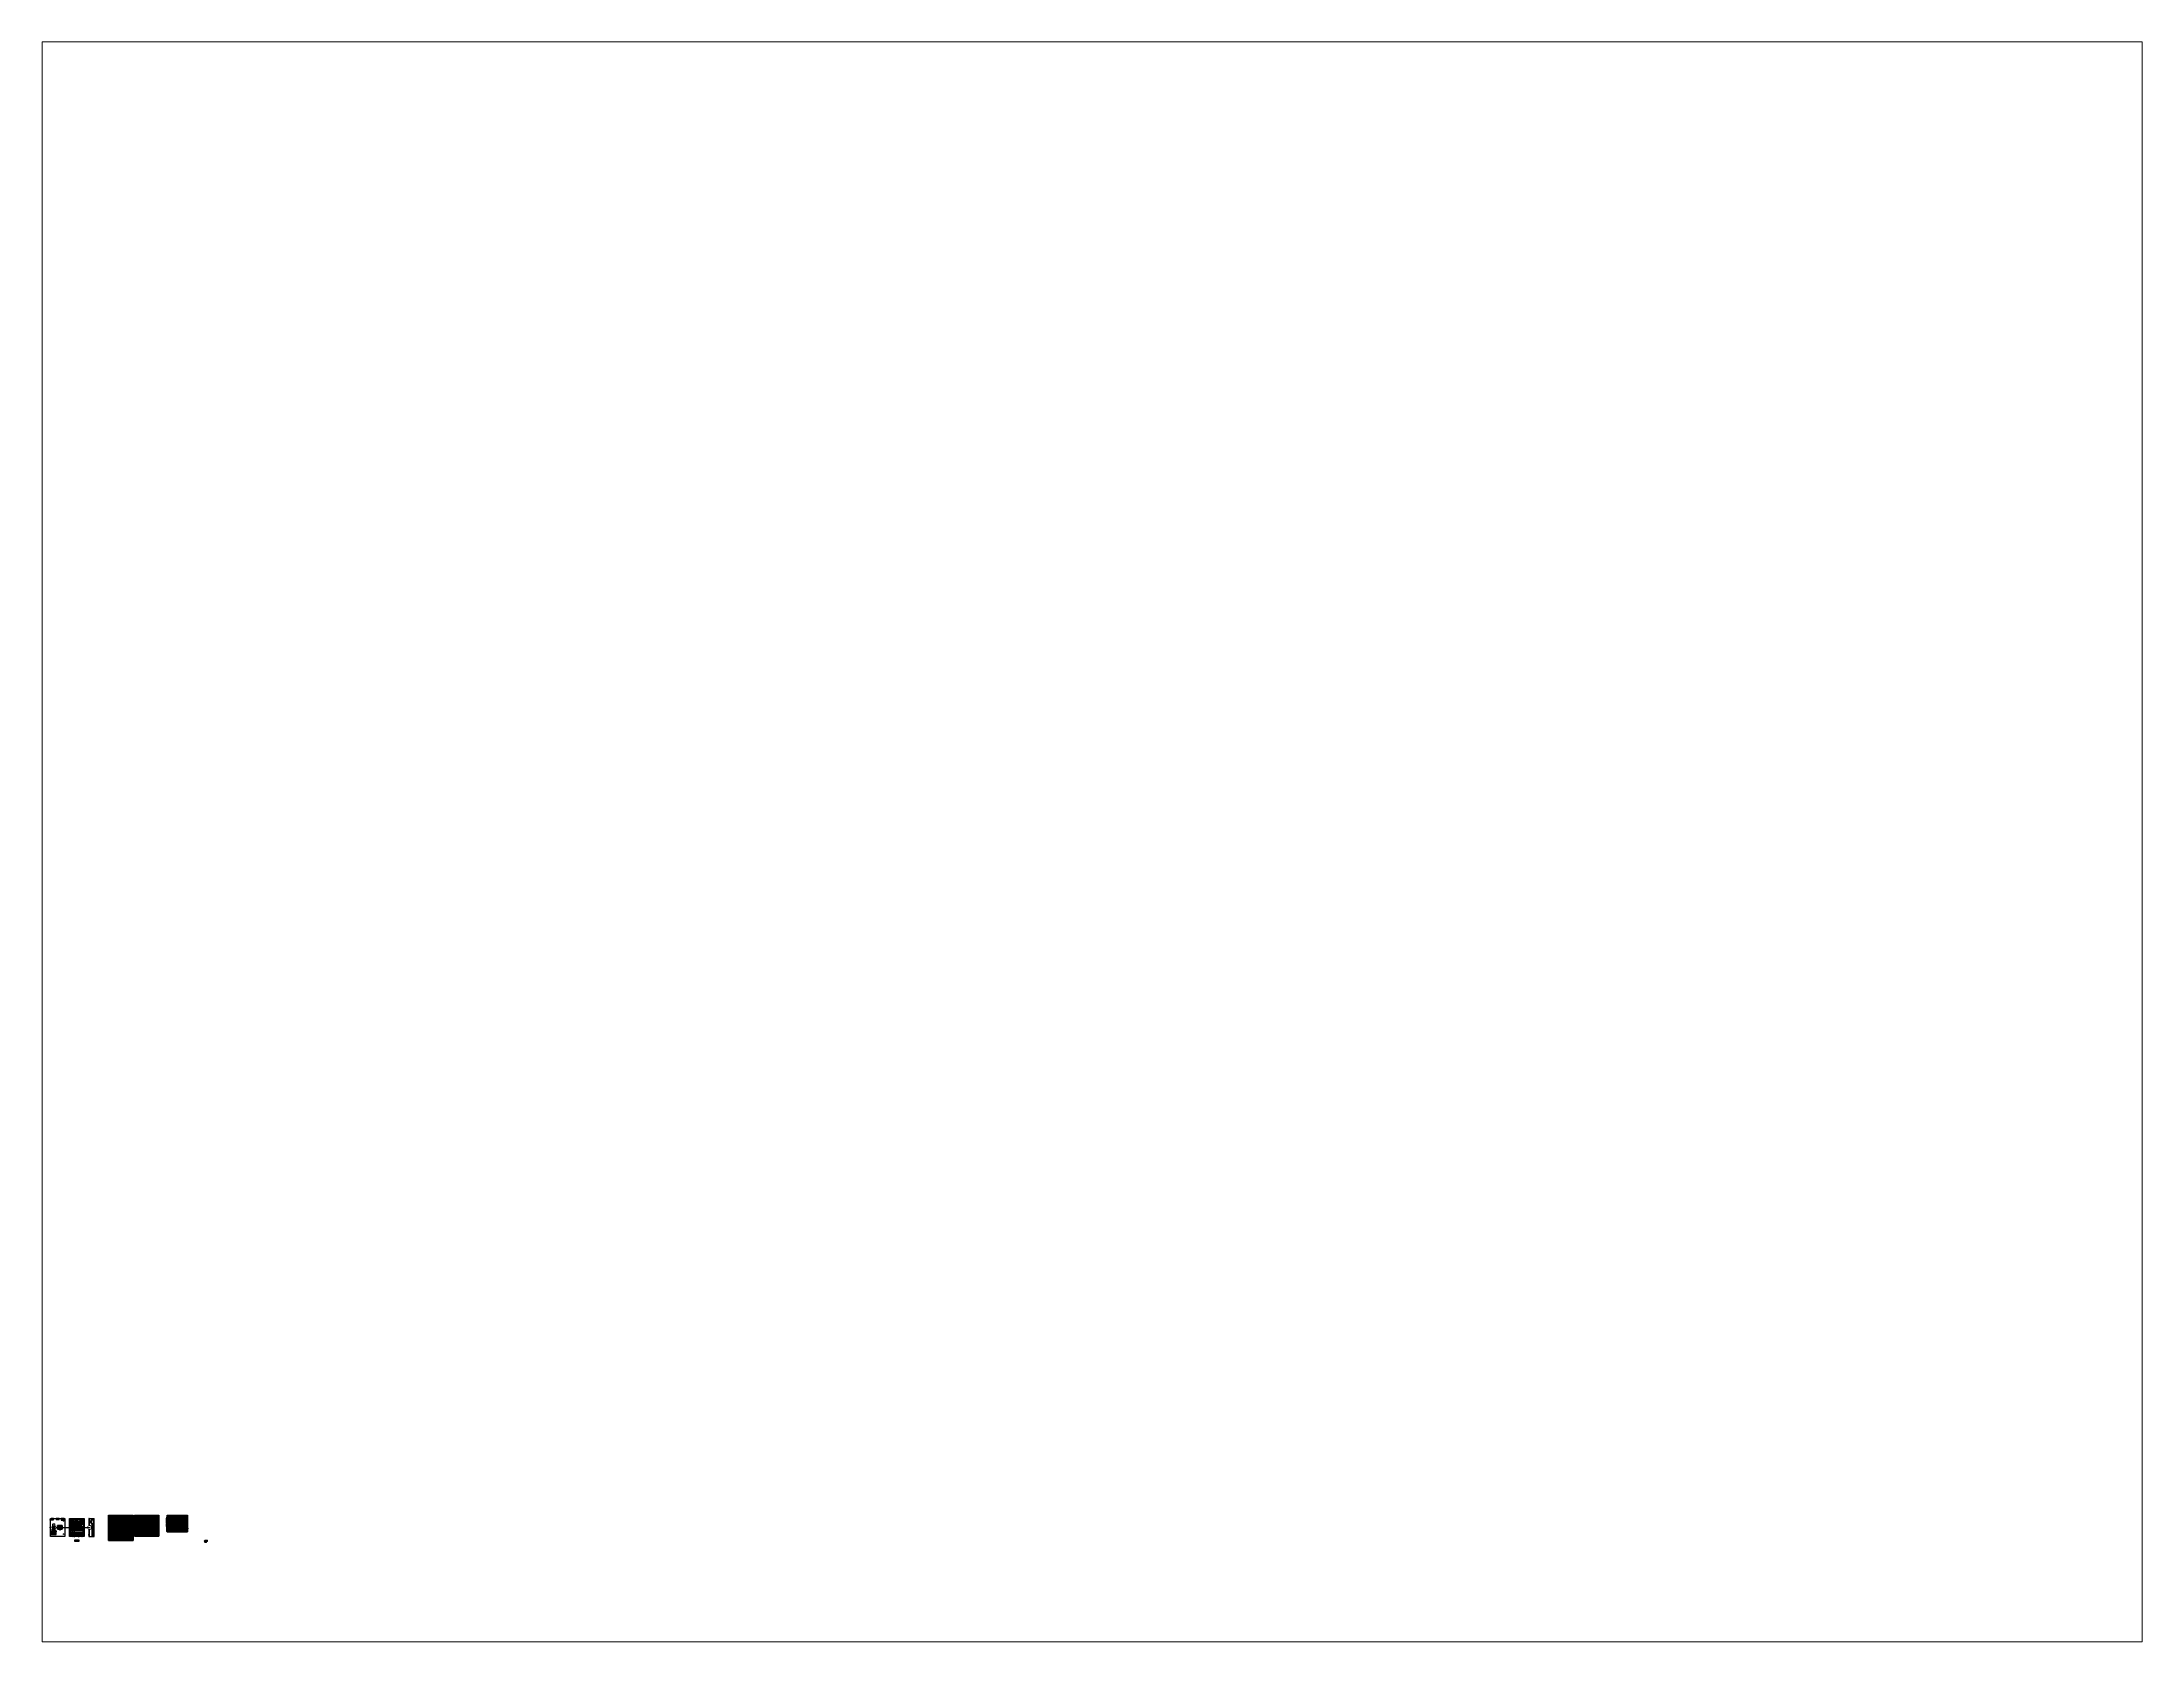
# Paper-space layout 'Layout1' of a CAD drawing. Header units: inches. Extents: x 1.05 to 9.45, y 0.8 to 7.2.
# The model-space entities are those that its viewports show. They can reach past a viewport. Long polylines and large blocks are cut down to what shows.
import ezdxf
from ezdxf.enums import TextEntityAlignment as Align

# ---------------------------------------------------------------- set-up
doc = ezdxf.new("R2010")
doc.units = ezdxf.units.IN
doc.header["$LTSCALE"] = 0.5
doc.header["$MEASUREMENT"] = 0
doc.set_wipeout_variables(frame=1)
for name, pattern in [('BORDER', [1.75, 0.5, -0.25, 0.5, -0.25, 0, -0.25]), ('DASHED', [0.75, 0.5, -0.25]), ('DOT', [0.25, 0, -0.25]), ('SLDSECTION0', [10.16, 6.35, -1.27, 1.27, -1.27])]:
    doc.linetypes.add(name, pattern=pattern)
doc.layers.get('Defpoints').update_dxf_attribs({"color": 252})
for name, color, linetype in [('1', 7, 'Continuous'), ('204', 7, 'Continuous'), ('214', 7, 'Continuous'), ('cpue05', 7, 'Continuous'), ('DATABC', 5, 'Continuous'), ('DATABOLD', 1, 'Continuous'), ('DATAINFO', 32, 'Continuous'), ('DATAL1', 6, 'Continuous'), ('DATAL3', 181, 'Continuous'), ('DATASM', 7, 'Continuous'), ('E-POWR-CIRC', 90, 'Continuous'), ('E-POWR-IDEN', 11, 'Continuous'), ('IOBASE', 177, 'Continuous'), ('LAYER_1_0', 160, 'Continuous'), ('MODEL', 7, 'Continuous'), ('PITEM', 20, 'Continuous'), ('PS-COVER', 177, 'Continuous'), ('REV1', 1, 'Continuous'), ('SYMBOL', 4, 'Continuous'), ('TEXT1', 3, 'Continuous'), ('WIRENO', 71, 'Continuous')]:
    doc.layers.add(name, color=color, linetype=linetype)
for name, color, linetype, lineweight in [('1尺寸线', 5, 'Continuous', 15), ('CONTINUOUS1', 7, 'Continuous', 20), ('CONTINUOUS2', 254, 'Continuous', 40), ('E-EQPM', 6, 'Continuous', 35), ('G-Anno-Std-Note', 151, 'Continuous', 25), ('Label', 7, 'Continuous', 5), ('REV2', 1, 'Continuous', 5), ('TERM_24VDC', 5, 'Continuous', 5), ('图层2', 1, 'SLDSECTION0', 9), ('粗实线', 7, 'Continuous', 30)]:
    doc.layers.add(name, color=color, linetype=linetype, lineweight=lineweight)
doc.styles.add('BASE-TXT1', font='romans.shx', dxfattribs={"width": 0.9})
doc.styles.add('BASE-TXT2', font='romand.shx')
doc.styles.add('BOLD', font='bgothl.ttf', dxfattribs={"width": 0.85, "height": 0.375})
doc.styles.add('N-TRON-A', font='tahoma.ttf')
doc.styles.add('ROMAND', font='romand')
doc.styles.add('RomanS', font='romans.shx', dxfattribs={"width": 0.85})
doc.styles.add('SIMPLEX', font='SIMPLEX.shx')
doc.styles.get("Standard").update_dxf_attribs({"font": 'romans.shx', "width": 0.85})
doc.styles.add('WD', font='romans.shx')

# ---------------------------------------------------------------- blocks, each defined once
blk = doc.blocks.new('Surge')
for p, q in [((0, 0), (0, 4.1)), ((0, 0), (0, 4.1)), ((3.1, 4.1), (0, 4.1)), ((3.1, 4.1), (0, 4.1)), ((0, 0), (3.1, 0)), ((3.1, 0), (0, 0)), ((3.1, 0), (0, 0)), ((3.1, 0), (3.1, 4.1)), ((3.1, 0), (3.1, 4.1)), ((3.1, 4.1), (3.1, 0))]:
    blk.add_line(p, q)
at = {"color": 8}
for p, q in [((0.6, 3.2), (0, 3.2)), ((0, 0.9), (0.6, 0.9)), ((0, 0.9), (0.6, 0.9)), ((0.3, 3.7), (0.3, 3.8)), ((0.6, 4.1), (0.6, 0.9)), ((0.6, 4.1), (0.6, 0.9)), ((0.6, 0.9), (0.6, 0.9)), ((1.3, 3.8), (1.2, 3.7)), ((1.3, 0.4), (1.2, 0.3)), ((1.6, 3.8), (1.5, 3.7)), ((1.5, 0.3), (1.6, 0.4)), ((1.8, 3.7), (1.9, 3.8)), ((1.8, 0.3), (1.9, 0.4)), ((2.2, 3.8), (2.1, 3.7)), ((2.5, 3.8), (2.4, 3.7)), ((2.5, 0), (2.5, 3.2)), ((2.5, 0), (2.5, 3.2)), ((3.1, 3.2), (2.5, 3.2)), ((3.1, 3.2), (2.5, 3.2)), ((2.5, 3.2), (2.5, 3.2)), ((3.1, 0.9), (2.5, 0.9)), ((2.7, 3.7), (2.8, 3.8))]:
    blk.add_line(p, q, dxfattribs=at)
for centre, radius in [((0.1, 4), 0.11), ((0.4, 3.8), 0.088), ((1.3, 3.8), 0.125), ((1.3, 0.3), 0.125), ((1.3, 3.8), 0.0956), ((1.3, 0.3), 0.0976), ((1.6, 3.8), 0.125), ((1.6, 0.3), 0.125), ((1.5, 0.3), 0.0984), ((1.6, 3.8), 0.0984), ((1.8, 3.8), 0.125), ((1.8, 0.3), 0.125), ((1.8, 3.8), 0.0976), ((1.8, 0.3), 0.0956), ((2.2, 3.8), 0.125), ((2.2, 3.8), 0.0956), ((2.5, 3.8), 0.125), ((2.5, 3.8), 0.0984), ((2.8, 3.8), 0.125), ((2.7, 3.8), 0.0976), ((3, 0.1), 0.11)]:
    blk.add_circle(centre, radius, dxfattribs=at)
blk.add_arc((0.4, 3.8), 0.117, 221.1881, 138.8119, dxfattribs=at)
for p in [(0.1, 4), (3, 0.1)]:
    blk.add_text('+', height=0.125, rotation=90, dxfattribs=at).set_placement(p, align=Align.MIDDLE)
for s, height, p in [('STATUS', 0.1, (0.8, 3.7)), ('LOAD', 0.125, (1, 3.8)), ('LINE', 0.125, (1, 0.3))]:
    blk.add_text(s, height=height, rotation=90, dxfattribs=at).set_placement(p, align=Align.CENTER)
for s, p in [('L/L1', (1.3, 3.6)), ('N/L2', (1.6, 3.6)), ('G', (1.9, 3.6)), ('NC', (2.2, 3.6)), ('COM', (2.5, 3.6)), ('NC', (2.8, 3.6))]:
    blk.add_text(s, height=0.125, rotation=90, dxfattribs=at).set_placement(p, align=Align.RIGHT)
for s, p in [('L/L1', (1.3, 0.5)), ('N/L2', (1.6, 0.5)), ('G', (1.9, 0.5))]:
    blk.add_text(s, height=0.125, rotation=90, dxfattribs=at).set_placement(p)
blk = doc.blocks.new('A$C6E383473')
at = {"layer": 'E-EQPM'}
blk.add_blockref('Surge', (0, 0), dxfattribs=at)
blk = doc.blocks.new('IC200CHS022')
at = {"layer": '204', "color": 150, "linetype": 'Continuous'}
for p, q in [((4.4, 7.4), (4.4, 4)), ((4.4, 7.4), (4.4, 7.2)), ((4.4, 7.4), (5, 7.4)), ((6.9, 7.4), (4.4, 7.4)), ((4.4, 7.2), (4.4, 7.2)), ((4.4, 7.2), (4.4, 7.2)), ((4.4, 7.2), (4.4, 5.9)), ((4.4, 5.9), (4.4, 6.1)), ((4.4, 5.9), (4.4, 5.9)), ((4.4, 5.9), (4.4, 5.9)), ((4.4, 5.9), (4.4, 3.1)), ((4.4, 3.9), (4.4, 4)), ((4.4, 3.6), (4.4, 3.9)), ((4.4, 3.6), (4.4, 3.1)), ((4.4, 3.6), (4.4, 3.6)), ((4.4, 3.1), (4.4, 3.1)), ((4.4, 3.1), (4.4, 3.1)), ((4.4, 3.1), (4.5, 3.1)), ((4.4, 3.1), (4.5, 3.1)), ((4.4, 2.7), (4.4, 2.9)), ((4.5, 2.9), (4.4, 2.9)), ((4.4, 2.7), (4.5, 2.7)), ((4.4, 2.5), (4.4, 1.2)), ((4.5, 1.2), (4.4, 1.2)), ((4.4, 1.2), (4.4, 1.2)), ((4.4, 1.2), (4.4, 1.2)), ((4.5, 1.2), (4.4, 1.2)), ((4.4, 1.1), (4.4, 1.1)), ((4.4, 1), (4.5, 1)), ((4.4, 1), (4.4, 1)), ((4.5, 3.1), (4.8, 3.1)), ((5, 3.1), (4.5, 3.1)), ((4.5, 2.9), (4.5, 2.9)), ((4.6, 2.9), (4.5, 2.9)), ((4.5, 2.8), (4.5, 2.9)), ((4.5, 2.9), (4.5, 2.8)), ((4.5, 2.8), (4.6, 2.8)), ((4.5, 2.8), (4.5, 2.8)), ((4.5, 2.8), (4.5, 2.7)), ((4.6, 2.8), (4.5, 2.8)), ((4.5, 2.8), (4.5, 2.8)), ((4.5, 2.7), (4.5, 2.7)), ((4.5, 2.7), (4.5, 2.7)), ((4.5, 2.7), (4.5, 2.7)), ((4.5, 2.7), (4.5, 2.7)), ((4.5, 2.6), (4.5, 2.7)), ((4.5, 2.6), (4.5, 2.7)), ((4.5, 2.5), (4.5, 2.6)), ((4.5, 2.6), (4.5, 2.6)), ((4.5, 2.6), (4.5, 2.6)), ((4.5, 2.6), (4.5, 2.5)), ((4.5, 2.6), (4.5, 2.6)), ((4.5, 2.6), (4.5, 2.6)), ((4.5, 2.6), (4.5, 2.6)), ((4.5, 2.6), (4.5, 2.6)), ((4.5, 2.6), (4.5, 2.6)), ((6.9, 1.5), (4.5, 1.5)), ((4.5, 1.3), (6.9, 1.3)), ((4.5, 1.1), (4.5, 1.2)), ((4.5, 1.2), (4.5, 1.2)), ((4.5, 1), (4.5, 1.2)), ((6.9, 1.2), (4.5, 1.2)), ((4.5, 1.1), (4.7, 1.1)), ((4.5, 1.1), (4.5, 1.1)), ((4.5, 1), (4.5, 1.1)), ((4.5, 1.1), (4.5, 1.1)), ((4.7, 1.1), (4.5, 1.1)), ((4.5, 1), (4.7, 1)), ((4.5, 1), (4.5, 1)), ((4.5, 1), (4.5, 1)), ((4.6, 3), (4.6, 3)), ((4.6, 3), (4.6, 3)), ((4.6, 3), (4.6, 2.9)), ((4.6, 3), (4.6, 3)), ((4.6, 2.9), (4.6, 2.9)), ((4.6, 2.9), (4.6, 2.9)), ((4.6, 2.9), (4.6, 2.8)), ((4.6, 2.9), (4.6, 2.8)), ((4.6, 2.7), (4.6, 2.6)), ((6.8, 2.6), (4.6, 2.6)), ((4.8, 2.6), (4.7, 2.6)), ((4.7, 1), (4.7, 1.1)), ((4.7, 1.1), (4.7, 1)), ((4.7, 1.1), (4.7, 1.1)), ((4.8, 1), (4.7, 1.1)), ((4.7, 1.1), (4.8, 1)), ((4.7, 1.1), (4.7, 1)), ((4.7, 1.1), (4.7, 1.1)), ((4.7, 1), (4.7, 1)), ((4.7, 1), (4.7, 1)), ((4.7, 1), (4.7, 1)), ((4.8, 1), (4.7, 1)), ((4.7, 1), (4.8, 1)), ((4.7, 1), (4.7, 1)), ((4.8, 3.1), (5, 3.1)), ((4.8, 2.6), (5.2, 2.6)), ((4.8, 1), (4.8, 1)), ((4.8, 1), (4.8, 1)), ((4.9, 1), (5, 1.1)), ((5, 1.1), (4.9, 1)), ((4.9, 1), (4.9, 1)), ((4.9, 1), (4.9, 1)), ((4.9, 1), (5, 1)), ((5, 1), (4.9, 1)), ((5, 7.4), (6.9, 7.4)), ((5, 7.4), (5, 7.1)), ((5, 7.4), (5, 7.4)), ((5, 6.9), (5, 7.1)), ((5, 7.1), (5.5, 7.1)), ((5, 6.9), (5, 7.1)), ((5, 6.9), (5, 6.9)), ((5, 5.3), (5, 6.8)), ((5, 5.3), (5, 6.8)), ((5, 6.8), (5, 6.8)), ((5, 5.3), (5, 5.3)), ((5, 3.9), (5, 5.2)), ((5, 3.9), (5, 5.2)), ((5, 5.2), (5, 5.2)), ((5, 3.9), (5, 3.9)), ((5, 3.3), (5, 3.8)), ((5, 3.3), (5, 3.8)), ((5, 3.8), (5, 3.8)), ((5, 3.3), (5, 3.1)), ((5.5, 3.3), (5, 3.3)), ((5, 3.1), (5, 3.1)), ((4.9, 1.1), (5, 1.1)), ((5, 1), (5, 1.1)), ((5, 1.1), (5, 1)), ((5, 1.1), (5, 1.1)), ((5, 1), (5, 1.1)), ((5, 1.1), (6.4, 1.1)), ((6.4, 1.1), (5, 1.1)), ((5, 1), (5, 1)), ((5, 1), (6.4, 1)), ((5, 1), (5, 1)), ((5, 1), (5, 1)), ((5, 1), (5, 1)), ((5.1, 7), (5.1, 7)), ((5.2, 7), (5.1, 7)), ((5.1, 7), (5.2, 7)), ((5.1, 6.9), (5.1, 6.9)), ((5.2, 6.9), (5.1, 6.9)), ((5.1, 6.9), (5.2, 6.9)), ((5.1, 6.8), (5.1, 6.8)), ((5.2, 6.8), (5.1, 6.8)), ((5.1, 6.8), (5.2, 6.8)), ((5.1, 6.7), (5.1, 6.7)), ((5.2, 6.7), (5.1, 6.7)), ((5.1, 6.7), (5.2, 6.7)), ((5.1, 6.6), (5.1, 6.6)), ((5.2, 6.6), (5.1, 6.6)), ((5.1, 6.6), (5.2, 6.6)), ((5.1, 6.5), (5.1, 6.5)), ((5.2, 6.5), (5.1, 6.5)), ((5.1, 6.5), (5.2, 6.5)), ((5.1, 6.4), (5.1, 6.4)), ((5.2, 6.4), (5.1, 6.4)), ((5.1, 6.4), (5.2, 6.4)), ((5.1, 6.3), (5.1, 6.3)), ((5.2, 6.3), (5.1, 6.3)), ((5.1, 6.3), (5.2, 6.3)), ((5.1, 6.2), (5.1, 6.2)), ((5.2, 6.2), (5.1, 6.2)), ((5.1, 6.2), (5.2, 6.2)), ((5.1, 6.1), (5.1, 6.1)), ((5.2, 6.1), (5.1, 6.1)), ((5.1, 6.1), (5.2, 6.1)), ((5.1, 6), (5.1, 6)), ((5.2, 6), (5.1, 6)), ((5.1, 6), (5.2, 6)), ((5.1, 5.9), (5.1, 5.9)), ((5.2, 5.9), (5.1, 5.9)), ((5.1, 5.9), (5.2, 5.9)), ((5.1, 5.8), (5.1, 5.8)), ((5.2, 5.8), (5.1, 5.8)), ((5.1, 5.8), (5.2, 5.8)), ((5.1, 5.7), (5.1, 5.7)), ((5.2, 5.7), (5.1, 5.7)), ((5.1, 5.7), (5.2, 5.7)), ((5.1, 5.6), (5.1, 5.6)), ((5.2, 5.6), (5.1, 5.6)), ((5.1, 5.6), (5.2, 5.6)), ((5.1, 5.5), (5.1, 5.5)), ((5.2, 5.5), (5.1, 5.5)), ((5.1, 5.5), (5.2, 5.5)), ((5.1, 5.4), (5.1, 5.4)), ((5.2, 5.4), (5.1, 5.4)), ((5.1, 5.4), (5.2, 5.4)), ((5.1, 5.3), (5.1, 5.3)), ((5.2, 5.3), (5.1, 5.3)), ((5.1, 5.3), (5.2, 5.3)), ((5.1, 5.2), (5.1, 5.2)), ((5.2, 5.2), (5.1, 5.2)), ((5.1, 5.2), (5.2, 5.2)), ((5.1, 5.1), (5.1, 5.1)), ((5.2, 5.1), (5.1, 5.1)), ((5.1, 5.1), (5.2, 5.1)), ((5.1, 5), (5.1, 5)), ((5.2, 5), (5.1, 5)), ((5.1, 5), (5.2, 5)), ((5.1, 4.9), (5.1, 4.9)), ((5.2, 4.9), (5.1, 4.9)), ((5.1, 4.9), (5.2, 4.9)), ((5.1, 4.8), (5.1, 4.8)), ((5.2, 4.8), (5.1, 4.8)), ((5.1, 4.8), (5.2, 4.8)), ((5.1, 4.7), (5.1, 4.7)), ((5.2, 4.7), (5.1, 4.7)), ((5.1, 4.7), (5.2, 4.7)), ((5.1, 4.6), (5.1, 4.6)), ((5.2, 4.6), (5.1, 4.6)), ((5.1, 4.6), (5.2, 4.6)), ((5.1, 4.5), (5.1, 4.5)), ((5.2, 4.5), (5.1, 4.5)), ((5.1, 4.5), (5.2, 4.5)), ((5.1, 4.4), (5.1, 4.4)), ((5.2, 4.4), (5.1, 4.4)), ((5.1, 4.4), (5.2, 4.4)), ((5.1, 4.3), (5.1, 4.3)), ((5.2, 4.3), (5.1, 4.3)), ((5.1, 4.3), (5.2, 4.3)), ((5.1, 4.2), (5.1, 4.2)), ((5.2, 4.2), (5.1, 4.2)), ((5.1, 4.2), (5.2, 4.2)), ((5.1, 4.1), (5.1, 4.1)), ((5.2, 4.1), (5.1, 4.1)), ((5.1, 4.1), (5.2, 4.1)), ((5.1, 4), (5.1, 4)), ((5.2, 4), (5.1, 4)), ((5.1, 4), (5.2, 4)), ((5.1, 3.9), (5.1, 3.9)), ((5.2, 3.9), (5.1, 3.9)), ((5.1, 3.9), (5.2, 3.9)), ((5.1, 3.8), (5.1, 3.8)), ((5.2, 3.8), (5.1, 3.8)), ((5.1, 3.8), (5.2, 3.8)), ((5.1, 3.7), (5.1, 3.7)), ((5.2, 3.7), (5.1, 3.7)), ((5.1, 3.7), (5.2, 3.7)), ((5.1, 3.6), (5.1, 3.6)), ((5.2, 3.6), (5.1, 3.6)), ((5.1, 3.6), (5.2, 3.6)), ((5.1, 3.5), (5.1, 3.5)), ((5.2, 3.5), (5.1, 3.5)), ((5.1, 3.5), (5.2, 3.5)), ((5.2, 7), (5.2, 7)), ((5.3, 7), (5.2, 7)), ((5.2, 7), (5.3, 7)), ((5.2, 7), (5.2, 7)), ((5.2, 6.9), (5.2, 6.9)), ((5.3, 6.9), (5.2, 6.9)), ((5.2, 6.9), (5.3, 6.9)), ((5.2, 6.9), (5.2, 6.9)), ((5.2, 6.8), (5.2, 6.8)), ((5.3, 6.8), (5.2, 6.8)), ((5.2, 6.8), (5.3, 6.8)), ((5.2, 6.8), (5.2, 6.8)), ((5.2, 6.7), (5.2, 6.7)), ((5.3, 6.7), (5.2, 6.7)), ((5.2, 6.7), (5.3, 6.7)), ((5.2, 6.7), (5.2, 6.7)), ((5.2, 6.6), (5.2, 6.6)), ((5.3, 6.6), (5.2, 6.6)), ((5.2, 6.6), (5.3, 6.6)), ((5.2, 6.6), (5.2, 6.6)), ((5.2, 6.5), (5.2, 6.5)), ((5.3, 6.5), (5.2, 6.5)), ((5.2, 6.5), (5.3, 6.5)), ((5.2, 6.5), (5.2, 6.5)), ((5.2, 6.4), (5.2, 6.4)), ((5.3, 6.4), (5.2, 6.4)), ((5.2, 6.4), (5.3, 6.4)), ((5.2, 6.4), (5.2, 6.4)), ((5.2, 6.3), (5.2, 6.3)), ((5.3, 6.3), (5.2, 6.3)), ((5.2, 6.3), (5.3, 6.3)), ((5.2, 6.3), (5.2, 6.3)), ((5.2, 6.2), (5.2, 6.2)), ((5.3, 6.2), (5.2, 6.2)), ((5.2, 6.2), (5.3, 6.2)), ((5.2, 6.2), (5.2, 6.2)), ((5.2, 6.1), (5.2, 6.1)), ((5.3, 6.1), (5.2, 6.1)), ((5.2, 6.1), (5.3, 6.1)), ((5.2, 6.1), (5.2, 6.1)), ((5.2, 6), (5.2, 6)), ((5.3, 6), (5.2, 6)), ((5.2, 6), (5.3, 6)), ((5.2, 6), (5.2, 6)), ((5.2, 5.9), (5.2, 5.9)), ((5.3, 5.9), (5.2, 5.9)), ((5.2, 5.9), (5.3, 5.9)), ((5.2, 5.9), (5.2, 5.9)), ((5.2, 5.8), (5.2, 5.8)), ((5.3, 5.8), (5.2, 5.8)), ((5.2, 5.8), (5.3, 5.8)), ((5.2, 5.8), (5.2, 5.8)), ((5.2, 5.7), (5.2, 5.7)), ((5.3, 5.7), (5.2, 5.7)), ((5.2, 5.7), (5.3, 5.7)), ((5.2, 5.7), (5.2, 5.7)), ((5.2, 5.6), (5.2, 5.6)), ((5.3, 5.6), (5.2, 5.6)), ((5.2, 5.6), (5.3, 5.6)), ((5.2, 5.6), (5.2, 5.6)), ((5.2, 5.5), (5.2, 5.5)), ((5.3, 5.5), (5.2, 5.5)), ((5.2, 5.5), (5.3, 5.5)), ((5.2, 5.5), (5.2, 5.5)), ((5.2, 5.4), (5.2, 5.4)), ((5.3, 5.4), (5.2, 5.4)), ((5.2, 5.4), (5.3, 5.4)), ((5.2, 5.4), (5.2, 5.4)), ((5.2, 5.3), (5.2, 5.3)), ((5.3, 5.3), (5.2, 5.3)), ((5.2, 5.3), (5.3, 5.3)), ((5.2, 5.3), (5.2, 5.3)), ((5.2, 5.2), (5.2, 5.2)), ((5.3, 5.2), (5.2, 5.2)), ((5.2, 5.2), (5.3, 5.2)), ((5.2, 5.2), (5.2, 5.2)), ((5.2, 5.1), (5.2, 5.1)), ((5.3, 5.1), (5.2, 5.1)), ((5.2, 5.1), (5.3, 5.1)), ((5.2, 5.1), (5.2, 5.1)), ((5.2, 5), (5.2, 5)), ((5.3, 5), (5.2, 5)), ((5.2, 5), (5.3, 5)), ((5.2, 5), (5.2, 5)), ((5.2, 4.9), (5.2, 4.9)), ((5.3, 4.9), (5.2, 4.9)), ((5.2, 4.9), (5.3, 4.9)), ((5.2, 4.9), (5.2, 4.9)), ((5.2, 4.8), (5.2, 4.8)), ((5.3, 4.8), (5.2, 4.8)), ((5.2, 4.8), (5.3, 4.8)), ((5.2, 4.8), (5.2, 4.8)), ((5.2, 4.7), (5.2, 4.7)), ((5.3, 4.7), (5.2, 4.7)), ((5.2, 4.7), (5.3, 4.7)), ((5.2, 4.7), (5.2, 4.7)), ((5.2, 4.6), (5.2, 4.6)), ((5.3, 4.6), (5.2, 4.6)), ((5.2, 4.6), (5.3, 4.6)), ((5.2, 4.6), (5.2, 4.6)), ((5.2, 4.5), (5.2, 4.5)), ((5.3, 4.5), (5.2, 4.5)), ((5.2, 4.5), (5.3, 4.5)), ((5.2, 4.5), (5.2, 4.5)), ((5.2, 4.4), (5.2, 4.4)), ((5.3, 4.4), (5.2, 4.4)), ((5.2, 4.4), (5.3, 4.4)), ((5.2, 4.4), (5.2, 4.4)), ((5.2, 4.3), (5.2, 4.3)), ((5.3, 4.3), (5.2, 4.3)), ((5.2, 4.3), (5.3, 4.3)), ((5.2, 4.3), (5.2, 4.3)), ((5.2, 4.2), (5.2, 4.2)), ((5.3, 4.2), (5.2, 4.2)), ((5.2, 4.2), (5.3, 4.2)), ((5.2, 4.2), (5.2, 4.2)), ((5.2, 4.1), (5.2, 4.1)), ((5.3, 4.1), (5.2, 4.1)), ((5.2, 4.1), (5.3, 4.1)), ((5.2, 4.1), (5.2, 4.1)), ((5.2, 4), (5.2, 4)), ((5.3, 4), (5.2, 4)), ((5.2, 4), (5.3, 4)), ((5.2, 4), (5.2, 4)), ((5.2, 3.9), (5.2, 3.9)), ((5.3, 3.9), (5.2, 3.9)), ((5.2, 3.9), (5.3, 3.9)), ((5.2, 3.9), (5.2, 3.9)), ((5.2, 3.8), (5.2, 3.8)), ((5.3, 3.8), (5.2, 3.8)), ((5.2, 3.8), (5.3, 3.8)), ((5.2, 3.8), (5.2, 3.8)), ((5.2, 3.7), (5.2, 3.7)), ((5.3, 3.7), (5.2, 3.7)), ((5.2, 3.7), (5.3, 3.7)), ((5.2, 3.7), (5.2, 3.7)), ((5.2, 3.6), (5.2, 3.6)), ((5.3, 3.6), (5.2, 3.6)), ((5.2, 3.6), (5.3, 3.6)), ((5.2, 3.6), (5.2, 3.6)), ((5.2, 3.5), (5.2, 3.5)), ((5.3, 3.5), (5.2, 3.5)), ((5.2, 3.5), (5.3, 3.5)), ((5.2, 3.5), (5.2, 3.5)), ((5.2, 2.8), (5.2, 2.9)), ((5.2, 2.9), (6.1, 2.9)), ((5.3, 2.6), (5.2, 2.6)), ((5.3, 7), (5.3, 7)), ((5.4, 7), (5.3, 7)), ((5.3, 7), (5.4, 7)), ((5.3, 7), (5.3, 7)), ((5.3, 6.9), (5.3, 6.9)), ((5.4, 6.9), (5.3, 6.9)), ((5.3, 6.9), (5.4, 6.9)), ((5.3, 6.9), (5.3, 6.9)), ((5.3, 6.8), (5.3, 6.8)), ((5.4, 6.8), (5.3, 6.8)), ((5.3, 6.8), (5.4, 6.8)), ((5.3, 6.8), (5.3, 6.8)), ((5.3, 6.7), (5.3, 6.7)), ((5.4, 6.7), (5.3, 6.7)), ((5.3, 6.7), (5.4, 6.7)), ((5.3, 6.7), (5.3, 6.7)), ((5.3, 6.6), (5.3, 6.6)), ((5.4, 6.6), (5.3, 6.6)), ((5.3, 6.6), (5.4, 6.6)), ((5.3, 6.6), (5.3, 6.6)), ((5.3, 6.5), (5.3, 6.5)), ((5.4, 6.5), (5.3, 6.5)), ((5.3, 6.5), (5.4, 6.5)), ((5.3, 6.5), (5.3, 6.5)), ((5.3, 6.4), (5.3, 6.4)), ((5.4, 6.4), (5.3, 6.4)), ((5.3, 6.4), (5.4, 6.4)), ((5.3, 6.4), (5.3, 6.4)), ((5.3, 6.3), (5.3, 6.3)), ((5.4, 6.3), (5.3, 6.3)), ((5.3, 6.3), (5.4, 6.3)), ((5.3, 6.3), (5.3, 6.3)), ((5.3, 6.2), (5.3, 6.2)), ((5.4, 6.2), (5.3, 6.2)), ((5.3, 6.2), (5.4, 6.2)), ((5.3, 6.2), (5.3, 6.2)), ((5.3, 6.1), (5.3, 6.1)), ((5.4, 6.1), (5.3, 6.1)), ((5.3, 6.1), (5.4, 6.1)), ((5.3, 6.1), (5.3, 6.1)), ((5.3, 6), (5.3, 6)), ((5.4, 6), (5.3, 6)), ((5.3, 6), (5.4, 6)), ((5.3, 6), (5.3, 6)), ((5.3, 5.9), (5.3, 5.9)), ((5.4, 5.9), (5.3, 5.9)), ((5.3, 5.9), (5.4, 5.9)), ((5.3, 5.9), (5.3, 5.9)), ((5.3, 5.8), (5.3, 5.8)), ((5.4, 5.8), (5.3, 5.8)), ((5.3, 5.8), (5.4, 5.8)), ((5.3, 5.8), (5.3, 5.8)), ((5.3, 5.7), (5.3, 5.7)), ((5.4, 5.7), (5.3, 5.7)), ((5.3, 5.7), (5.4, 5.7)), ((5.3, 5.7), (5.3, 5.7)), ((5.3, 5.6), (5.3, 5.6)), ((5.4, 5.6), (5.3, 5.6)), ((5.3, 5.6), (5.4, 5.6)), ((5.3, 5.6), (5.3, 5.6)), ((5.3, 5.5), (5.3, 5.5)), ((5.4, 5.5), (5.3, 5.5)), ((5.3, 5.5), (5.4, 5.5)), ((5.3, 5.5), (5.3, 5.5)), ((5.3, 5.4), (5.3, 5.4)), ((5.4, 5.4), (5.3, 5.4)), ((5.3, 5.4), (5.4, 5.4)), ((5.3, 5.4), (5.3, 5.4)), ((5.3, 5.3), (5.3, 5.3)), ((5.4, 5.3), (5.3, 5.3)), ((5.3, 5.3), (5.4, 5.3)), ((5.3, 5.3), (5.3, 5.3)), ((5.3, 5.2), (5.3, 5.2)), ((5.4, 5.2), (5.3, 5.2)), ((5.3, 5.2), (5.4, 5.2)), ((5.3, 5.2), (5.3, 5.2)), ((5.3, 5.1), (5.3, 5.1)), ((5.4, 5.1), (5.3, 5.1)), ((5.3, 5.1), (5.4, 5.1)), ((5.3, 5.1), (5.3, 5.1)), ((5.3, 5), (5.3, 5)), ((5.4, 5), (5.3, 5)), ((5.3, 5), (5.4, 5)), ((5.3, 5), (5.3, 5)), ((5.3, 4.9), (5.3, 4.9)), ((5.4, 4.9), (5.3, 4.9)), ((5.3, 4.9), (5.4, 4.9)), ((5.3, 4.9), (5.3, 4.9)), ((5.3, 4.8), (5.3, 4.8)), ((5.4, 4.8), (5.3, 4.8)), ((5.3, 4.8), (5.4, 4.8)), ((5.3, 4.8), (5.3, 4.8)), ((5.3, 4.7), (5.3, 4.7)), ((5.4, 4.7), (5.3, 4.7)), ((5.3, 4.7), (5.4, 4.7)), ((5.3, 4.7), (5.3, 4.7)), ((5.3, 4.6), (5.3, 4.6)), ((5.4, 4.6), (5.3, 4.6)), ((5.3, 4.6), (5.4, 4.6)), ((5.3, 4.6), (5.3, 4.6)), ((5.3, 4.5), (5.3, 4.5)), ((5.4, 4.5), (5.3, 4.5)), ((5.3, 4.5), (5.4, 4.5)), ((5.3, 4.5), (5.3, 4.5)), ((5.3, 4.4), (5.3, 4.4)), ((5.4, 4.4), (5.3, 4.4)), ((5.3, 4.4), (5.4, 4.4)), ((5.3, 4.4), (5.3, 4.4)), ((5.3, 4.3), (5.3, 4.3)), ((5.4, 4.3), (5.3, 4.3)), ((5.3, 4.3), (5.4, 4.3)), ((5.3, 4.3), (5.3, 4.3)), ((5.3, 4.2), (5.3, 4.2)), ((5.4, 4.2), (5.3, 4.2)), ((5.3, 4.2), (5.4, 4.2)), ((5.3, 4.2), (5.3, 4.2)), ((5.3, 4.1), (5.3, 4.1)), ((5.4, 4.1), (5.3, 4.1)), ((5.3, 4.1), (5.4, 4.1)), ((5.3, 4.1), (5.3, 4.1)), ((5.3, 4), (5.3, 4)), ((5.4, 4), (5.3, 4)), ((5.3, 4), (5.4, 4)), ((5.3, 4), (5.3, 4)), ((5.3, 3.9), (5.3, 3.9)), ((5.4, 3.9), (5.3, 3.9)), ((5.3, 3.9), (5.4, 3.9)), ((5.3, 3.9), (5.3, 3.9)), ((5.3, 3.8), (5.3, 3.8)), ((5.4, 3.8), (5.3, 3.8)), ((5.3, 3.8), (5.4, 3.8)), ((5.3, 3.8), (5.3, 3.8)), ((5.3, 3.7), (5.3, 3.7)), ((5.4, 3.7), (5.3, 3.7)), ((5.3, 3.7), (5.4, 3.7)), ((5.3, 3.7), (5.3, 3.7)), ((5.3, 3.6), (5.3, 3.6)), ((5.4, 3.6), (5.3, 3.6)), ((5.3, 3.6), (5.4, 3.6)), ((5.3, 3.6), (5.3, 3.6)), ((5.3, 3.5), (5.3, 3.5)), ((5.4, 3.5), (5.3, 3.5)), ((5.3, 3.5), (5.4, 3.5)), ((5.3, 3.5), (5.3, 3.5)), ((5.3, 2.9), (6.1, 2.9)), ((5.3, 2.8), (5.3, 2.9)), ((6, 2.6), (5.3, 2.6)), ((5.4, 7), (5.4, 7)), ((5.4, 6.9), (5.4, 6.9)), ((5.4, 6.8), (5.4, 6.8)), ((5.4, 6.7), (5.4, 6.7)), ((5.4, 6.6), (5.4, 6.6)), ((5.4, 6.5), (5.4, 6.5)), ((5.4, 6.4), (5.4, 6.4)), ((5.4, 6.3), (5.4, 6.3)), ((5.4, 6.2), (5.4, 6.2)), ((5.4, 6.1), (5.4, 6.1)), ((5.4, 6), (5.4, 6)), ((5.4, 5.9), (5.4, 5.9)), ((5.4, 5.8), (5.4, 5.8)), ((5.4, 5.7), (5.4, 5.7)), ((5.4, 5.6), (5.4, 5.6)), ((5.4, 5.5), (5.4, 5.5)), ((5.4, 5.4), (5.4, 5.4)), ((5.4, 5.3), (5.4, 5.3)), ((5.4, 5.2), (5.4, 5.2)), ((5.4, 5.1), (5.4, 5.1)), ((5.4, 5), (5.4, 5)), ((5.4, 4.9), (5.4, 4.9)), ((5.4, 4.8), (5.4, 4.8)), ((5.4, 4.7), (5.4, 4.7)), ((5.4, 4.6), (5.4, 4.6)), ((5.4, 4.5), (5.4, 4.5)), ((5.4, 4.4), (5.4, 4.4)), ((5.4, 4.3), (5.4, 4.3)), ((5.4, 4.2), (5.4, 4.2)), ((5.4, 4.1), (5.4, 4.1)), ((5.4, 4), (5.4, 4)), ((5.4, 3.9), (5.4, 3.9)), ((5.4, 3.8), (5.4, 3.8)), ((5.4, 3.7), (5.4, 3.7)), ((5.4, 3.6), (5.4, 3.6)), ((5.4, 3.5), (5.4, 3.5)), ((5.5, 7.1), (5.5, 4.6)), ((5.5, 4.6), (5.5, 3.8)), ((5.5, 3.8), (5.5, 3.3)), ((5.7, 7.2), (6.1, 7.2)), ((5.7, 5.1), (5.7, 7.1)), ((5.7, 7.1), (5.7, 7.1)), ((5.7, 7.1), (5.7, 7.1)), ((5.7, 7.1), (5.7, 7.1)), ((5.7, 7.1), (5.7, 5.2)), ((5.7, 5.2), (5.7, 5.1)), ((6.1, 5.1), (5.7, 5.1)), ((5.7, 5.1), (5.7, 5.1)), ((5.7, 5.1), (5.7, 5.1)), ((6.1, 2.6), (6, 2.6)), ((6.1, 7.1), (6.1, 7.1)), ((6.1, 7.1), (6.1, 7.1)), ((6.1, 7.1), (6.1, 7.1)), ((6.1, 7.1), (6.6, 7.1)), ((6.1, 5.2), (6.1, 7.1)), ((6.1, 7.1), (6.1, 7.1)), ((6.1, 5.1), (6.1, 5.2)), ((6.1, 3.3), (6.1, 5.1)), ((6.6, 3.3), (6.1, 3.3)), ((6.1, 2.9), (6.1, 2.8)), ((6.1, 2.9), (6.1, 2.8)), ((6.1, 2.6), (6.5, 2.6)), ((6.2, 7), (6.2, 7)), ((6.3, 7), (6.2, 7)), ((6.2, 7), (6.3, 7)), ((6.2, 6.9), (6.2, 6.9)), ((6.3, 6.9), (6.2, 6.9)), ((6.2, 6.9), (6.3, 6.9)), ((6.2, 6.8), (6.2, 6.8)), ((6.3, 6.8), (6.2, 6.8)), ((6.2, 6.8), (6.3, 6.8)), ((6.2, 6.7), (6.2, 6.7)), ((6.3, 6.7), (6.2, 6.7)), ((6.2, 6.7), (6.3, 6.7)), ((6.2, 6.6), (6.2, 6.6)), ((6.3, 6.6), (6.2, 6.6)), ((6.2, 6.6), (6.3, 6.6)), ((6.2, 6.5), (6.2, 6.5)), ((6.3, 6.5), (6.2, 6.5)), ((6.2, 6.5), (6.3, 6.5)), ((6.2, 6.4), (6.2, 6.4)), ((6.3, 6.4), (6.2, 6.4)), ((6.2, 6.4), (6.3, 6.4)), ((6.2, 6.3), (6.2, 6.3)), ((6.3, 6.3), (6.2, 6.3)), ((6.2, 6.3), (6.3, 6.3)), ((6.2, 6.2), (6.2, 6.2)), ((6.3, 6.2), (6.2, 6.2)), ((6.2, 6.2), (6.3, 6.2)), ((6.2, 6.1), (6.2, 6.1)), ((6.3, 6.1), (6.2, 6.1)), ((6.2, 6.1), (6.3, 6.1)), ((6.2, 6), (6.2, 6)), ((6.3, 6), (6.2, 6)), ((6.2, 6), (6.3, 6)), ((6.2, 5.9), (6.2, 5.9)), ((6.3, 5.9), (6.2, 5.9)), ((6.2, 5.9), (6.3, 5.9)), ((6.2, 5.8), (6.2, 5.8)), ((6.3, 5.8), (6.2, 5.8)), ((6.2, 5.8), (6.3, 5.8)), ((6.2, 5.7), (6.2, 5.7)), ((6.3, 5.7), (6.2, 5.7)), ((6.2, 5.7), (6.3, 5.7)), ((6.2, 5.6), (6.2, 5.6)), ((6.3, 5.6), (6.2, 5.6)), ((6.2, 5.6), (6.3, 5.6)), ((6.2, 5.5), (6.2, 5.5)), ((6.3, 5.5), (6.2, 5.5)), ((6.2, 5.5), (6.3, 5.5)), ((6.2, 5.4), (6.2, 5.4)), ((6.3, 5.4), (6.2, 5.4)), ((6.2, 5.4), (6.3, 5.4)), ((6.2, 5.3), (6.2, 5.3)), ((6.3, 5.3), (6.2, 5.3)), ((6.2, 5.3), (6.3, 5.3)), ((6.2, 5.2), (6.2, 5.2)), ((6.3, 5.2), (6.2, 5.2)), ((6.2, 5.2), (6.3, 5.2)), ((6.2, 5.1), (6.2, 5.1)), ((6.3, 5.1), (6.2, 5.1)), ((6.2, 5.1), (6.3, 5.1)), ((6.2, 5), (6.2, 5)), ((6.3, 5), (6.2, 5)), ((6.2, 5), (6.3, 5)), ((6.2, 4.9), (6.2, 4.9)), ((6.3, 4.9), (6.2, 4.9)), ((6.2, 4.9), (6.3, 4.9)), ((6.2, 4.8), (6.2, 4.8)), ((6.3, 4.8), (6.2, 4.8)), ((6.2, 4.8), (6.3, 4.8)), ((6.2, 4.7), (6.2, 4.7)), ((6.3, 4.7), (6.2, 4.7)), ((6.2, 4.7), (6.3, 4.7)), ((6.2, 4.6), (6.2, 4.6)), ((6.3, 4.6), (6.2, 4.6)), ((6.2, 4.6), (6.3, 4.6)), ((6.2, 4.5), (6.2, 4.5)), ((6.3, 4.5), (6.2, 4.5)), ((6.2, 4.5), (6.3, 4.5)), ((6.2, 4.4), (6.2, 4.4)), ((6.3, 4.4), (6.2, 4.4)), ((6.2, 4.4), (6.3, 4.4)), ((6.2, 4.3), (6.2, 4.3)), ((6.3, 4.3), (6.2, 4.3)), ((6.2, 4.3), (6.3, 4.3)), ((6.2, 4.2), (6.2, 4.2)), ((6.3, 4.2), (6.2, 4.2)), ((6.2, 4.2), (6.3, 4.2)), ((6.2, 4.1), (6.2, 4.1)), ((6.3, 4.1), (6.2, 4.1)), ((6.2, 4.1), (6.3, 4.1)), ((6.2, 4), (6.2, 4)), ((6.3, 4), (6.2, 4)), ((6.2, 4), (6.3, 4)), ((6.2, 3.9), (6.2, 3.9)), ((6.3, 3.9), (6.2, 3.9)), ((6.2, 3.9), (6.3, 3.9)), ((6.2, 3.8), (6.2, 3.8)), ((6.3, 3.8), (6.2, 3.8)), ((6.2, 3.8), (6.3, 3.8)), ((6.2, 3.7), (6.2, 3.7)), ((6.3, 3.7), (6.2, 3.7)), ((6.2, 3.7), (6.3, 3.7)), ((6.2, 3.6), (6.2, 3.6)), ((6.3, 3.6), (6.2, 3.6)), ((6.2, 3.6), (6.3, 3.6)), ((6.2, 3.5), (6.2, 3.5)), ((6.3, 3.5), (6.2, 3.5)), ((6.2, 3.5), (6.3, 3.5)), ((6.3, 7), (6.3, 7)), ((6.4, 7), (6.3, 7)), ((6.3, 7), (6.4, 7)), ((6.3, 7), (6.3, 7)), ((6.3, 6.9), (6.3, 6.9)), ((6.4, 6.9), (6.3, 6.9)), ((6.3, 6.9), (6.4, 6.9)), ((6.3, 6.9), (6.3, 6.9)), ((6.3, 6.8), (6.3, 6.8)), ((6.4, 6.8), (6.3, 6.8)), ((6.3, 6.8), (6.4, 6.8)), ((6.3, 6.8), (6.3, 6.8)), ((6.3, 6.7), (6.3, 6.7)), ((6.4, 6.7), (6.3, 6.7)), ((6.3, 6.7), (6.4, 6.7)), ((6.3, 6.7), (6.3, 6.7)), ((6.3, 6.6), (6.3, 6.6)), ((6.4, 6.6), (6.3, 6.6)), ((6.3, 6.6), (6.4, 6.6)), ((6.3, 6.6), (6.3, 6.6)), ((6.3, 6.5), (6.3, 6.5)), ((6.4, 6.5), (6.3, 6.5)), ((6.3, 6.5), (6.4, 6.5)), ((6.3, 6.5), (6.3, 6.5)), ((6.3, 6.4), (6.3, 6.4)), ((6.4, 6.4), (6.3, 6.4)), ((6.3, 6.4), (6.4, 6.4)), ((6.3, 6.4), (6.3, 6.4)), ((6.3, 6.3), (6.3, 6.3)), ((6.4, 6.3), (6.3, 6.3)), ((6.3, 6.3), (6.4, 6.3)), ((6.3, 6.3), (6.3, 6.3)), ((6.3, 6.2), (6.3, 6.2)), ((6.4, 6.2), (6.3, 6.2)), ((6.3, 6.2), (6.4, 6.2)), ((6.3, 6.2), (6.3, 6.2)), ((6.3, 6.1), (6.3, 6.1)), ((6.4, 6.1), (6.3, 6.1)), ((6.3, 6.1), (6.4, 6.1)), ((6.3, 6.1), (6.3, 6.1)), ((6.3, 6), (6.3, 6)), ((6.4, 6), (6.3, 6)), ((6.3, 6), (6.4, 6)), ((6.3, 6), (6.3, 6)), ((6.3, 5.9), (6.3, 5.9)), ((6.4, 5.9), (6.3, 5.9)), ((6.3, 5.9), (6.4, 5.9)), ((6.3, 5.9), (6.3, 5.9)), ((6.3, 5.8), (6.3, 5.8)), ((6.4, 5.8), (6.3, 5.8)), ((6.3, 5.8), (6.4, 5.8)), ((6.3, 5.8), (6.3, 5.8)), ((6.3, 5.7), (6.3, 5.7)), ((6.4, 5.7), (6.3, 5.7)), ((6.3, 5.7), (6.4, 5.7)), ((6.3, 5.7), (6.3, 5.7)), ((6.3, 5.6), (6.3, 5.6)), ((6.4, 5.6), (6.3, 5.6)), ((6.3, 5.6), (6.4, 5.6)), ((6.3, 5.6), (6.3, 5.6)), ((6.3, 5.5), (6.3, 5.5)), ((6.4, 5.5), (6.3, 5.5)), ((6.3, 5.5), (6.4, 5.5)), ((6.3, 5.5), (6.3, 5.5)), ((6.3, 5.4), (6.3, 5.4)), ((6.4, 5.4), (6.3, 5.4)), ((6.3, 5.4), (6.4, 5.4)), ((6.3, 5.4), (6.3, 5.4)), ((6.3, 5.3), (6.3, 5.3)), ((6.4, 5.3), (6.3, 5.3)), ((6.3, 5.3), (6.4, 5.3)), ((6.3, 5.3), (6.3, 5.3)), ((6.3, 5.2), (6.3, 5.2)), ((6.4, 5.2), (6.3, 5.2)), ((6.3, 5.2), (6.4, 5.2)), ((6.3, 5.2), (6.3, 5.2)), ((6.3, 5.1), (6.3, 5.1)), ((6.4, 5.1), (6.3, 5.1)), ((6.3, 5.1), (6.4, 5.1)), ((6.3, 5.1), (6.3, 5.1)), ((6.3, 5), (6.3, 5)), ((6.4, 5), (6.3, 5)), ((6.3, 5), (6.4, 5)), ((6.3, 5), (6.3, 5)), ((6.3, 4.9), (6.3, 4.9)), ((6.4, 4.9), (6.3, 4.9)), ((6.3, 4.9), (6.4, 4.9)), ((6.3, 4.9), (6.3, 4.9)), ((6.3, 4.8), (6.3, 4.8)), ((6.4, 4.8), (6.3, 4.8)), ((6.3, 4.8), (6.4, 4.8)), ((6.3, 4.8), (6.3, 4.8)), ((6.3, 4.7), (6.3, 4.7)), ((6.4, 4.7), (6.3, 4.7)), ((6.3, 4.7), (6.4, 4.7)), ((6.3, 4.7), (6.3, 4.7)), ((6.3, 4.6), (6.3, 4.6)), ((6.4, 4.6), (6.3, 4.6)), ((6.3, 4.6), (6.4, 4.6)), ((6.3, 4.6), (6.3, 4.6)), ((6.3, 4.5), (6.3, 4.5)), ((6.4, 4.5), (6.3, 4.5)), ((6.3, 4.5), (6.4, 4.5)), ((6.3, 4.5), (6.3, 4.5)), ((6.3, 4.4), (6.3, 4.4)), ((6.4, 4.4), (6.3, 4.4)), ((6.3, 4.4), (6.4, 4.4)), ((6.3, 4.4), (6.3, 4.4)), ((6.3, 4.3), (6.3, 4.3)), ((6.4, 4.3), (6.3, 4.3)), ((6.3, 4.3), (6.4, 4.3)), ((6.3, 4.3), (6.3, 4.3)), ((6.3, 4.2), (6.3, 4.2)), ((6.4, 4.2), (6.3, 4.2)), ((6.3, 4.2), (6.4, 4.2)), ((6.3, 4.2), (6.3, 4.2)), ((6.3, 4.1), (6.3, 4.1)), ((6.4, 4.1), (6.3, 4.1)), ((6.3, 4.1), (6.4, 4.1)), ((6.3, 4.1), (6.3, 4.1)), ((6.3, 4), (6.3, 4)), ((6.4, 4), (6.3, 4)), ((6.3, 4), (6.4, 4)), ((6.3, 4), (6.3, 4)), ((6.3, 3.9), (6.3, 3.9)), ((6.4, 3.9), (6.3, 3.9)), ((6.3, 3.9), (6.4, 3.9)), ((6.3, 3.9), (6.3, 3.9)), ((6.3, 3.8), (6.3, 3.8)), ((6.4, 3.8), (6.3, 3.8)), ((6.3, 3.8), (6.4, 3.8)), ((6.3, 3.8), (6.3, 3.8)), ((6.3, 3.7), (6.3, 3.7)), ((6.4, 3.7), (6.3, 3.7)), ((6.3, 3.7), (6.4, 3.7)), ((6.3, 3.7), (6.3, 3.7)), ((6.3, 3.6), (6.3, 3.6)), ((6.4, 3.6), (6.3, 3.6)), ((6.3, 3.6), (6.4, 3.6)), ((6.3, 3.6), (6.3, 3.6)), ((6.3, 3.5), (6.3, 3.5)), ((6.4, 3.5), (6.3, 3.5)), ((6.3, 3.5), (6.4, 3.5)), ((6.3, 3.5), (6.3, 3.5)), ((6.4, 7), (6.4, 7)), ((6.5, 7), (6.4, 7)), ((6.4, 7), (6.5, 7)), ((6.4, 7), (6.4, 7)), ((6.4, 6.9), (6.4, 6.9)), ((6.5, 6.9), (6.4, 6.9)), ((6.4, 6.9), (6.5, 6.9)), ((6.4, 6.9), (6.4, 6.9)), ((6.4, 6.8), (6.4, 6.8)), ((6.5, 6.8), (6.4, 6.8)), ((6.4, 6.8), (6.5, 6.8)), ((6.4, 6.8), (6.4, 6.8)), ((6.4, 6.7), (6.4, 6.7)), ((6.5, 6.7), (6.4, 6.7)), ((6.4, 6.7), (6.5, 6.7)), ((6.4, 6.7), (6.4, 6.7)), ((6.4, 6.6), (6.4, 6.6)), ((6.5, 6.6), (6.4, 6.6)), ((6.4, 6.6), (6.5, 6.6)), ((6.4, 6.6), (6.4, 6.6)), ((6.4, 6.5), (6.4, 6.5)), ((6.5, 6.5), (6.4, 6.5)), ((6.4, 6.5), (6.5, 6.5)), ((6.4, 6.5), (6.4, 6.5)), ((6.4, 6.4), (6.4, 6.4)), ((6.5, 6.4), (6.4, 6.4)), ((6.4, 6.4), (6.5, 6.4)), ((6.4, 6.4), (6.4, 6.4)), ((6.4, 6.3), (6.4, 6.3)), ((6.5, 6.3), (6.4, 6.3)), ((6.4, 6.3), (6.5, 6.3)), ((6.4, 6.3), (6.4, 6.3)), ((6.4, 6.2), (6.4, 6.2)), ((6.5, 6.2), (6.4, 6.2)), ((6.4, 6.2), (6.5, 6.2)), ((6.4, 6.2), (6.4, 6.2)), ((6.4, 6.1), (6.4, 6.1)), ((6.5, 6.1), (6.4, 6.1)), ((6.4, 6.1), (6.5, 6.1)), ((6.4, 6.1), (6.4, 6.1)), ((6.4, 6), (6.4, 6)), ((6.5, 6), (6.4, 6)), ((6.4, 6), (6.5, 6)), ((6.4, 6), (6.4, 6)), ((6.4, 5.9), (6.4, 5.9)), ((6.5, 5.9), (6.4, 5.9)), ((6.4, 5.9), (6.5, 5.9)), ((6.4, 5.9), (6.4, 5.9)), ((6.4, 5.8), (6.4, 5.8)), ((6.5, 5.8), (6.4, 5.8)), ((6.4, 5.8), (6.5, 5.8)), ((6.4, 5.8), (6.4, 5.8)), ((6.4, 5.7), (6.4, 5.7)), ((6.5, 5.7), (6.4, 5.7)), ((6.4, 5.7), (6.5, 5.7)), ((6.4, 5.7), (6.4, 5.7)), ((6.4, 5.6), (6.4, 5.6)), ((6.5, 5.6), (6.4, 5.6)), ((6.4, 5.6), (6.5, 5.6)), ((6.4, 5.6), (6.4, 5.6)), ((6.4, 5.5), (6.4, 5.5)), ((6.5, 5.5), (6.4, 5.5)), ((6.4, 5.5), (6.5, 5.5)), ((6.4, 5.5), (6.4, 5.5)), ((6.4, 5.4), (6.4, 5.4)), ((6.5, 5.4), (6.4, 5.4)), ((6.4, 5.4), (6.5, 5.4)), ((6.4, 5.4), (6.4, 5.4)), ((6.4, 5.3), (6.4, 5.3)), ((6.5, 5.3), (6.4, 5.3)), ((6.4, 5.3), (6.5, 5.3)), ((6.4, 5.3), (6.4, 5.3)), ((6.4, 5.2), (6.4, 5.2)), ((6.5, 5.2), (6.4, 5.2)), ((6.4, 5.2), (6.5, 5.2)), ((6.4, 5.2), (6.4, 5.2)), ((6.4, 5.1), (6.4, 5.1)), ((6.5, 5.1), (6.4, 5.1)), ((6.4, 5.1), (6.5, 5.1)), ((6.4, 5.1), (6.4, 5.1)), ((6.4, 5), (6.4, 5)), ((6.5, 5), (6.4, 5)), ((6.4, 5), (6.5, 5)), ((6.4, 5), (6.4, 5)), ((6.4, 4.9), (6.4, 4.9)), ((6.5, 4.9), (6.4, 4.9)), ((6.4, 4.9), (6.5, 4.9)), ((6.4, 4.9), (6.4, 4.9)), ((6.4, 4.8), (6.4, 4.8)), ((6.5, 4.8), (6.4, 4.8)), ((6.4, 4.8), (6.5, 4.8)), ((6.4, 4.8), (6.4, 4.8)), ((6.4, 4.7), (6.4, 4.7)), ((6.5, 4.7), (6.4, 4.7)), ((6.4, 4.7), (6.5, 4.7)), ((6.4, 4.7), (6.4, 4.7)), ((6.4, 4.6), (6.4, 4.6)), ((6.5, 4.6), (6.4, 4.6)), ((6.4, 4.6), (6.5, 4.6)), ((6.4, 4.6), (6.4, 4.6)), ((6.4, 4.5), (6.4, 4.5)), ((6.5, 4.5), (6.4, 4.5)), ((6.4, 4.5), (6.5, 4.5)), ((6.4, 4.5), (6.4, 4.5)), ((6.4, 4.4), (6.4, 4.4)), ((6.5, 4.4), (6.4, 4.4)), ((6.4, 4.4), (6.5, 4.4)), ((6.4, 4.4), (6.4, 4.4)), ((6.4, 4.3), (6.4, 4.3)), ((6.5, 4.3), (6.4, 4.3)), ((6.4, 4.3), (6.5, 4.3)), ((6.4, 4.3), (6.4, 4.3)), ((6.4, 4.2), (6.4, 4.2)), ((6.5, 4.2), (6.4, 4.2)), ((6.4, 4.2), (6.5, 4.2)), ((6.4, 4.2), (6.4, 4.2)), ((6.4, 4.1), (6.4, 4.1)), ((6.5, 4.1), (6.4, 4.1)), ((6.4, 4.1), (6.5, 4.1)), ((6.4, 4.1), (6.4, 4.1)), ((6.4, 4), (6.4, 4)), ((6.5, 4), (6.4, 4)), ((6.4, 4), (6.5, 4)), ((6.4, 4), (6.4, 4)), ((6.4, 3.9), (6.4, 3.9)), ((6.5, 3.9), (6.4, 3.9)), ((6.4, 3.9), (6.5, 3.9)), ((6.4, 3.9), (6.4, 3.9)), ((6.4, 3.8), (6.4, 3.8)), ((6.5, 3.8), (6.4, 3.8)), ((6.4, 3.8), (6.5, 3.8)), ((6.4, 3.8), (6.4, 3.8)), ((6.4, 3.7), (6.4, 3.7)), ((6.5, 3.7), (6.4, 3.7)), ((6.4, 3.7), (6.5, 3.7)), ((6.4, 3.7), (6.4, 3.7)), ((6.4, 3.6), (6.4, 3.6)), ((6.5, 3.6), (6.4, 3.6)), ((6.4, 3.6), (6.5, 3.6)), ((6.4, 3.6), (6.4, 3.6)), ((6.4, 3.5), (6.4, 3.5)), ((6.5, 3.5), (6.4, 3.5)), ((6.4, 3.5), (6.5, 3.5)), ((6.4, 3.5), (6.4, 3.5)), ((6.4, 1.1), (6.4, 1.1)), ((6.4, 1), (6.4, 1.1)), ((6.4, 1.1), (6.4, 1)), ((6.4, 1), (6.4, 1.1)), ((6.4, 1.1), (6.4, 1)), ((6.4, 1.1), (6.4, 1)), ((6.4, 1.1), (6.4, 1.1)), ((6.4, 1), (6.4, 1)), ((6.4, 1), (6.4, 1)), ((6.4, 1), (6.4, 1)), ((6.4, 1), (6.4, 1)), ((6.4, 1), (6.4, 1)), ((6.4, 1), (6.4, 1)), ((6.4, 1), (6.4, 1)), ((6.4, 1), (6.4, 1)), ((6.5, 7), (6.5, 7)), ((6.5, 6.9), (6.5, 6.9)), ((6.5, 6.8), (6.5, 6.8)), ((6.5, 6.7), (6.5, 6.7)), ((6.5, 6.6), (6.5, 6.6)), ((6.5, 6.5), (6.5, 6.5)), ((6.5, 6.4), (6.5, 6.4)), ((6.5, 6.3), (6.5, 6.3)), ((6.5, 6.2), (6.5, 6.2)), ((6.5, 6.1), (6.5, 6.1)), ((6.5, 6), (6.5, 6)), ((6.5, 5.9), (6.5, 5.9)), ((6.5, 5.8), (6.5, 5.8)), ((6.5, 5.7), (6.5, 5.7)), ((6.5, 5.6), (6.5, 5.6)), ((6.5, 5.5), (6.5, 5.5)), ((6.5, 5.4), (6.5, 5.4)), ((6.5, 5.3), (6.5, 5.3)), ((6.5, 5.2), (6.5, 5.2)), ((6.5, 5.1), (6.5, 5.1)), ((6.5, 5), (6.5, 5)), ((6.5, 4.9), (6.5, 4.9)), ((6.5, 4.8), (6.5, 4.8)), ((6.5, 4.7), (6.5, 4.7)), ((6.5, 4.6), (6.5, 4.6)), ((6.5, 4.5), (6.5, 4.5)), ((6.5, 4.4), (6.5, 4.4)), ((6.5, 4.3), (6.5, 4.3)), ((6.5, 4.2), (6.5, 4.2)), ((6.5, 4.1), (6.5, 4.1)), ((6.5, 4), (6.5, 4)), ((6.5, 3.9), (6.5, 3.9)), ((6.5, 3.8), (6.5, 3.8)), ((6.5, 3.7), (6.5, 3.7)), ((6.5, 3.6), (6.5, 3.6)), ((6.5, 3.5), (6.5, 3.5)), ((6.6, 2.6), (6.5, 2.6)), ((6.6, 7.1), (6.6, 3.3)), ((6.6, 1), (6.6, 1.1)), ((6.6, 1.1), (6.6, 1)), ((6.6, 1.1), (6.6, 1.1)), ((6.6, 1), (6.6, 1.1)), ((6.6, 1.1), (6.6, 1)), ((6.6, 1), (6.6, 1)), ((6.6, 1), (6.6, 1)), ((6.6, 1), (6.6, 1)), ((6.6, 1), (6.6, 1)), ((6.7, 1), (6.6, 1)), ((6.7, 5.3), (6.7, 5.3)), ((6.7, 3), (6.7, 3)), ((6.8, 3), (6.7, 3)), ((6.7, 3), (6.8, 3)), ((6.8, 3), (6.7, 3)), ((6.8, 2.9), (6.7, 2.9)), ((6.7, 2.9), (6.8, 2.9)), ((6.7, 1.1), (6.7, 1.1)), ((6.7, 1), (6.7, 1.1)), ((6.7, 1.1), (6.8, 1.1)), ((6.8, 1.1), (6.7, 1.1)), ((6.7, 1), (6.7, 1)), ((6.7, 1), (6.8, 1)), ((6.7, 1), (6.7, 1)), ((6.7, 1), (6.7, 1)), ((6.8, 5.1), (6.8, 5.2)), ((6.8, 3), (6.8, 3)), ((6.8, 3), (6.8, 3)), ((6.8, 3), (6.8, 3)), ((6.8, 2.9), (6.8, 2.9)), ((6.8, 2.9), (6.8, 2.8)), ((6.8, 2.8), (6.8, 2.9)), ((6.8, 2.8), (6.8, 2.8)), ((6.8, 2.8), (6.8, 2.8)), ((6.8, 2.7), (6.8, 2.8)), ((6.8, 2.8), (6.8, 2.8)), ((6.8, 2.8), (6.8, 2.8)), ((6.8, 2.7), (6.8, 2.6)), ((6.8, 2.6), (6.8, 2.7)), ((6.8, 2.6), (6.8, 2.6)), ((6.9, 2.6), (6.8, 2.6)), ((6.8, 2.6), (6.9, 2.6)), ((6.8, 2.6), (6.8, 2.6)), ((6.8, 2.6), (6.8, 2.6)), ((6.9, 1.6), (6.8, 1.6)), ((6.9, 1.2), (6.8, 1.2)), ((6.8, 1.2), (6.8, 1.1)), ((6.8, 1.2), (6.8, 1)), ((6.8, 1.2), (6.8, 1.2)), ((6.9, 1.2), (6.8, 1.2)), ((6.8, 1.1), (6.8, 1.1)), ((6.8, 1.1), (6.8, 1.1)), ((6.8, 1.1), (6.8, 1)), ((6.8, 1), (6.8, 1)), ((6.8, 1), (6.8, 1)), ((6.8, 1), (6.9, 1)), ((6.9, 3.1), (7, 3.1)), ((6.9, 3.1), (7, 3.1)), ((7, 2.9), (6.9, 2.9)), ((6.9, 2.7), (6.9, 2.6)), ((6.9, 2.7), (7, 2.7)), ((6.9, 2.7), (6.9, 2.7)), ((6.9, 2.5), (6.9, 2.6)), ((6.9, 2.6), (6.9, 2.6)), ((6.9, 2.6), (6.9, 2.5)), ((6.9, 2.6), (6.9, 2.6)), ((6.9, 2.6), (6.9, 2.6)), ((6.9, 1.3), (6.9, 2.5)), ((6.9, 1.6), (6.9, 1.5)), ((7, 1.3), (6.9, 1.3)), ((6.9, 1.3), (6.9, 1.2)), ((6.9, 1.2), (6.9, 1.2)), ((6.9, 1.2), (6.9, 1.2)), ((6.9, 1.2), (6.9, 1.2)), ((7, 1.2), (6.9, 1.2)), ((6.9, 1), (6.9, 1)), ((7, 7.4), (7, 7.2)), ((7, 7.2), (7, 7.4)), ((7, 5.9), (7, 7.2)), ((7, 7.2), (7, 7.2)), ((7, 5.8), (7, 5.9)), ((7, 3.1), (7, 5.8)), ((7, 2.5), (7, 3.1)), ((7, 3.1), (7, 3.1)), ((7, 3.1), (7, 3.1)), ((7, 2.9), (7, 2.7)), ((7, 1.1), (7, 2.5)), ((7, 1.2), (7, 1.3)), ((7, 1.1), (7, 1.1))]:
    blk.add_line(p, q, dxfattribs=at)
at = {"layer": '204', "color": 40, "linetype": 'Continuous'}
for p, q in [((4.4, 7.2), (4.4, 7.2)), ((4.4, 7.2), (4.4, 7.2)), ((4.4, 7.2), (4.4, 7.2)), ((4.4, 5.9), (4.4, 5.9)), ((4.4, 5.9), (4.4, 5.9)), ((4.4, 5.9), (4.4, 5.9)), ((4.4, 4), (4.5, 4)), ((4.4, 4), (4.5, 4)), ((4.5, 3.6), (4.4, 3.6)), ((4.5, 3.6), (4.4, 3.6)), ((4.4, 3), (4.4, 3.1)), ((4.4, 2.1), (4.4, 2.5)), ((4.5, 2.2), (4.4, 2.2)), ((4.4, 2.2), (4.4, 2.1)), ((4.4, 2.1), (4.5, 2.1)), ((4.4, 1.7), (4.4, 1.9)), ((4.4, 1.2), (4.4, 1.6)), ((4.4, 1.2), (4.4, 1.2)), ((4.5, 1.2), (4.4, 1.2)), ((4.4, 1.2), (4.4, 1.2)), ((4.5, 4), (4.5, 4)), ((4.5, 3.9), (4.5, 3.9)), ((4.5, 3.9), (4.5, 3.9)), ((4.5, 3.6), (4.5, 3.6)), ((4.5, 3.1), (4.5, 3.1)), ((4.5, 3.1), (4.5, 3.1)), ((4.5, 3), (4.5, 3.1)), ((4.5, 3.1), (4.5, 3.1)), ((4.5, 3), (4.5, 2.9)), ((4.5, 3), (4.5, 2.9)), ((4.5, 3), (4.5, 3)), ((4.6, 3), (4.5, 3)), ((4.5, 2.7), (4.5, 2.9)), ((4.5, 2.9), (4.5, 2.9)), ((4.5, 2.9), (4.5, 2.9)), ((4.5, 2.9), (4.5, 2.9)), ((4.5, 2.9), (4.5, 2.8)), ((4.5, 2.9), (4.5, 2.9)), ((4.5, 2.8), (4.5, 2.8)), ((4.5, 2.8), (4.5, 2.8)), ((4.5, 2.8), (4.5, 2.8)), ((4.5, 2.8), (4.5, 2.8)), ((4.5, 2.8), (4.5, 2.8)), ((4.5, 2.8), (4.5, 2.8)), ((4.5, 2.8), (4.5, 2.8)), ((4.5, 2.8), (4.5, 2.8)), ((4.5, 2.8), (4.5, 2.8)), ((4.5, 2.5), (4.5, 2.2)), ((6.9, 2.5), (4.5, 2.5)), ((4.5, 2.5), (4.5, 2.5)), ((4.5, 2.2), (4.5, 2.2)), ((4.5, 2.1), (4.5, 2.1)), ((4.5, 2.1), (4.5, 2.1)), ((4.5, 1.6), (4.5, 1.2)), ((4.7, 1.1), (4.5, 1.1)), ((4.5, 1.1), (4.5, 1.1)), ((4.5, 1.1), (4.5, 1.1)), ((4.5, 1.1), (4.6, 1.1)), ((4.7, 1), (4.5, 1)), ((4.5, 3.9), (4.5, 3.9)), ((4.6, 2.9), (4.6, 3)), ((4.6, 3), (4.6, 3)), ((4.6, 3), (4.6, 3)), ((4.6, 1.1), (4.6, 1.1)), ((4.6, 1.1), (4.6, 1.1)), ((4.6, 1.1), (4.6, 1.1)), ((4.7, 1.1), (4.7, 1.1)), ((4.7, 1.1), (4.7, 1.1)), ((4.7, 1.1), (4.7, 1.1)), ((4.6, 1.1), (4.7, 1.1)), ((4.9, 6.7), (4.9, 6.9)), ((4.9, 6.9), (5, 6.9)), ((4.9, 6.7), (4.9, 6.9)), ((4.9, 6.9), (5, 6.9)), ((5, 6.7), (4.9, 6.7)), ((5, 6.7), (4.9, 6.7)), ((4.9, 5.1), (4.9, 5.3)), ((4.9, 5.3), (5, 5.3)), ((4.9, 5.2), (4.9, 5.3)), ((4.9, 5.3), (5, 5.3)), ((5, 5.2), (4.9, 5.2)), ((5, 5.1), (4.9, 5.1)), ((4.9, 3.7), (4.9, 3.9)), ((4.9, 3.9), (5, 3.9)), ((4.9, 3.7), (4.9, 3.9)), ((4.9, 3.9), (5, 3.9)), ((5, 3.7), (4.9, 3.7)), ((5, 3.7), (4.9, 3.7)), ((5, 6.9), (5, 7.4)), ((5, 7.4), (5, 6.9)), ((5, 7.1), (5.5, 7.1)), ((5, 7.1), (5.5, 7.1)), ((5, 6.9), (5, 6.9)), ((5, 6.9), (5, 6.9)), ((5, 6.8), (5, 6.7)), ((5, 6.8), (5, 5.3)), ((5, 6.8), (5, 6.8)), ((5, 5.3), (5, 6.7)), ((5, 5.3), (5, 5.3)), ((5, 5.3), (5, 5.3)), ((5, 5.2), (5, 5.1)), ((5, 5.2), (5, 3.9)), ((5, 5.2), (5, 5.2)), ((5, 3.9), (5, 5.1)), ((5, 3.9), (5, 3.9)), ((5, 3.9), (5, 3.9)), ((5, 3.8), (5, 3.7)), ((5, 3.8), (5, 3.1)), ((5, 3.8), (5, 3.8)), ((5, 3.1), (5, 3.7)), ((5.5, 3.3), (5, 3.3)), ((5.5, 3.3), (5, 3.3)), ((5, 1.1), (5, 1.1)), ((5, 1.1), (5, 1.1)), ((5, 1.1), (5.2, 1.1)), ((5, 1.1), (5, 1.1)), ((5, 1.1), (5, 1.1)), ((5, 1.1), (5, 1.1)), ((6.4, 1.1), (5, 1.1)), ((5, 1.1), (5, 1.1)), ((6.4, 1), (5, 1)), ((5.4, 7), (5.1, 7)), ((5.1, 7), (5.1, 3.5)), ((5.1, 3.5), (5.1, 3.5)), ((5.1, 3.5), (5.1, 3.5)), ((5.1, 3.5), (5.1, 3.5)), ((5.1, 3.5), (5.1, 3.4)), ((5.1, 3.5), (5.1, 3.5)), ((5.1, 3.5), (5.1, 3.5)), ((5.1, 3.5), (5.1, 3.5)), ((5.1, 3.4), (5.4, 3.4)), ((5.2, 1.1), (5.2, 1.1)), ((5.2, 1.1), (5.2, 1.1)), ((5.3, 1.1), (5.6, 1.1)), ((5.4, 3.4), (5.4, 7)), ((5.5, 7.1), (5.5, 3.3)), ((5.5, 7.1), (5.5, 3.3)), ((5.6, 1.1), (5.6, 1.1)), ((5.6, 1.1), (5.6, 1.1)), ((5.6, 1.1), (5.7, 1.1)), ((5.6, 1), (5.6, 1)), ((5.8, 1), (5.6, 1)), ((5.7, 7.2), (5.8, 7.2)), ((5.8, 7.1), (5.7, 7.1)), ((5.7, 7.1), (5.7, 7.1)), ((5.7, 5.1), (5.7, 7.1)), ((5.7, 5.1), (5.8, 5.1)), ((5.8, 5.1), (5.7, 5.1)), ((5.7, 5.1), (5.7, 5.1)), ((5.7, 1.1), (5.7, 1.1)), ((5.7, 1.1), (6.1, 1.1)), ((5.7, 1.1), (5.7, 1.1)), ((5.8, 7.2), (5.8, 7.1)), ((5.8, 7.2), (6, 7.2)), ((6, 7.1), (5.8, 7.1)), ((5.8, 7.1), (5.8, 5.1)), ((5.8, 5.1), (5.8, 5.1)), ((5.8, 5.1), (6, 5.1)), ((6, 5.1), (5.8, 5.1)), ((5.8, 1), (5.8, 1)), ((6, 7.1), (6, 7.2)), ((6, 7.2), (6.1, 7.2)), ((6.1, 7.1), (6, 7.1)), ((6, 5.1), (6, 7.1)), ((6, 5.1), (6.1, 5.1)), ((6, 5.1), (6, 5.1)), ((6.1, 5.1), (6, 5.1)), ((6.1, 7.1), (6.6, 7.1)), ((6.1, 7.1), (6.6, 7.1)), ((6.1, 7.1), (6.1, 7.1)), ((6.1, 7.1), (6.1, 5.1)), ((6.1, 3.3), (6.1, 5.1)), ((6.1, 3.3), (6.1, 5.1)), ((6.1, 5.1), (6.1, 5.1)), ((6.1, 5.1), (6.1, 5.1)), ((6.6, 3.3), (6.1, 3.3)), ((6.6, 3.3), (6.1, 3.3)), ((6.1, 1.1), (6.1, 1.1)), ((6.1, 1.1), (6.3, 1.1)), ((6.1, 1.1), (6.1, 1.1)), ((6.1, 1.1), (6.1, 1.1)), ((6.5, 7), (6.2, 7)), ((6.2, 7), (6.2, 3.5)), ((6.2, 3.5), (6.2, 3.5)), ((6.2, 3.5), (6.2, 3.5)), ((6.2, 3.5), (6.2, 3.5)), ((6.2, 3.5), (6.2, 3.4)), ((6.2, 3.5), (6.2, 3.5)), ((6.2, 3.5), (6.2, 3.5)), ((6.2, 3.5), (6.2, 3.5)), ((6.2, 3.4), (6.5, 3.4)), ((6.3, 1.1), (6.3, 1.1)), ((6.3, 1.1), (6.3, 1.1)), ((6.3, 1.1), (6.4, 1.1)), ((6.4, 1.1), (6.4, 1.1)), ((6.4, 1.1), (6.4, 1.1)), ((6.4, 1.1), (6.4, 1.1)), ((6.5, 3.4), (6.5, 7)), ((6.6, 7.1), (6.6, 3.3)), ((6.6, 7.1), (6.6, 3.3)), ((6.6, 1.1), (6.7, 1.1)), ((6.7, 1.1), (6.7, 1.1)), ((6.7, 1.1), (6.8, 1.1)), ((6.7, 1.1), (6.7, 1.1)), ((6.7, 1.1), (6.7, 1.1)), ((6.7, 1.1), (6.7, 1.1)), ((6.8, 1.1), (6.7, 1.1)), ((6.7, 1.1), (6.7, 1.1)), ((6.8, 1), (6.7, 1)), ((6.9, 2.7), (6.8, 2.7)), ((6.8, 1.1), (6.8, 1.1)), ((6.8, 1.1), (6.8, 1.1)), ((6.8, 1.1), (6.8, 1.1)), ((6.9, 2.5), (6.9, 2.5)), ((6.9, 2.5), (6.9, 2.5)), ((6.9, 2.5), (6.9, 2.5)), ((6.9, 2.5), (6.9, 2.4)), ((6.9, 2.4), (6.9, 2.2)), ((6.9, 2.2), (6.9, 2.1)), ((6.9, 1.6), (6.9, 2.1)), ((6.9, 2.1), (6.9, 1.6)), ((6.9, 1.5), (6.9, 1.3)), ((6.9, 1.2), (6.9, 1.2)), ((6.9, 1.2), (6.9, 1.2)), ((6.9, 1.2), (6.9, 1.2)), ((6.9, 1.2), (6.9, 1.2))]:
    blk.add_line(p, q, dxfattribs=at)
at = {"layer": '204', "color": 1, "linetype": 'Continuous'}
for p, q in [((4.4, 5.9), (4.4, 5.9)), ((4.5, 3.9), (4.4, 3.9)), ((4.5, 3.6), (4.4, 3.6)), ((4.4, 3), (4.4, 3)), ((4.4, 3), (4.4, 3)), ((4.4, 3), (4.4, 1.1)), ((4.4, 1.2), (4.4, 2.5)), ((4.5, 4), (4.5, 3.9)), ((4.5, 3.6), (4.5, 3.6)), ((4.6, 3), (4.5, 3)), ((4.5, 2.9), (4.5, 2.9)), ((4.5, 2.9), (4.5, 2.9)), ((4.6, 2.9), (4.5, 2.9)), ((4.5, 2.8), (4.5, 2.8)), ((4.5, 2.8), (4.5, 2.8)), ((4.5, 2.8), (4.5, 2.8)), ((4.5, 2.8), (4.5, 2.8)), ((4.5, 2.8), (4.5, 2.8)), ((4.6, 2.8), (4.6, 2.8)), ((4.6, 2.8), (6.8, 2.8)), ((6.8, 2.7), (4.6, 2.7)), ((6.5, 3.1), (6.9, 3.1)), ((6.7, 2.9), (6.7, 3)), ((6.7, 3), (6.7, 3)), ((6.7, 3), (6.7, 3)), ((6.7, 3), (6.7, 2.9)), ((6.7, 2.8), (6.7, 2.9)), ((6.7, 2.9), (6.7, 2.9)), ((6.7, 2.9), (6.7, 2.9)), ((6.7, 2.8), (6.7, 2.9)), ((6.7, 2.9), (6.7, 2.9)), ((6.8, 3), (6.8, 3)), ((6.9, 3), (6.8, 3)), ((6.9, 3), (6.8, 3)), ((6.9, 2.9), (6.8, 2.9)), ((6.8, 2.9), (6.8, 2.9)), ((6.9, 2.9), (6.8, 2.9)), ((6.9, 2.9), (6.8, 2.9)), ((6.8, 2.8), (6.8, 2.8)), ((6.9, 2.8), (6.8, 2.8)), ((6.9, 2.8), (6.8, 2.8)), ((6.9, 2.8), (6.8, 2.8)), ((6.8, 2.8), (6.9, 2.8)), ((6.9, 2.8), (6.8, 2.8)), ((6.9, 3.1), (6.9, 3.1)), ((6.9, 3.1), (6.9, 3.1)), ((6.9, 3.1), (6.9, 3.1)), ((6.9, 3.1), (6.9, 3)), ((6.9, 3), (6.9, 2.9)), ((6.9, 3), (6.9, 3)), ((6.9, 2.9), (6.9, 3)), ((6.9, 2.9), (6.9, 2.9)), ((6.9, 2.9), (6.9, 2.9)), ((6.9, 2.9), (6.9, 2.7)), ((6.9, 2.9), (6.9, 2.9)), ((6.9, 2.9), (6.9, 2.9)), ((6.9, 2.8), (6.9, 2.9)), ((6.9, 2.8), (6.9, 2.8)), ((6.9, 2.8), (6.9, 2.8)), ((6.9, 2.8), (6.9, 2.8)), ((6.9, 2.8), (6.9, 2.8)), ((6.9, 2.8), (6.9, 2.8)), ((6.9, 2.8), (6.9, 2.8)), ((6.9, 2.8), (6.9, 2.8)), ((6.9, 2.8), (6.9, 2.8)), ((6.9, 2.8), (6.9, 2.8)), ((6.9, 2.5), (6.9, 1.3)), ((6.9, 1.3), (6.9, 1.3)), ((6.9, 1.3), (7, 1.3)), ((6.9, 1.2), (6.9, 1.2)), ((6.9, 1.2), (6.9, 1.2)), ((7, 1.2), (6.9, 1.2)), ((7, 1.3), (7, 1.2))]:
    blk.add_line(p, q, dxfattribs=at)
at = {"layer": '204', "color": 30, "linetype": 'Continuous'}
for p, q in [((4.4, 5.9), (4.4, 5.9)), ((4.4, 2.5), (4.4, 2.5)), ((4.5, 2.1), (4.4, 2.1)), ((4.4, 1.9), (4.4, 2.1)), ((6.8, 1.9), (4.4, 1.9)), ((4.4, 1.6), (4.4, 1.7)), ((4.4, 1.7), (6.8, 1.7)), ((6.8, 1.6), (4.4, 1.6)), ((4.5, 2.6), (4.5, 2.6)), ((4.5, 2.6), (6.8, 2.6)), ((4.5, 2.6), (4.5, 2.6)), ((4.5, 2.6), (6.8, 2.6)), ((4.5, 2.5), (5.2, 2.5)), ((4.8, 3.1), (4.8, 2.8)), ((5, 7.1), (5, 7.1)), ((5, 6.9), (5, 6.9)), ((5, 6.8), (5, 6.8)), ((5, 5.3), (5, 5.3)), ((5, 5.2), (5, 5.2)), ((5, 3.9), (5, 3.9)), ((5, 3.8), (5, 3.8)), ((5, 3.3), (5, 3.3)), ((5.3, 2.9), (5.3, 2.8)), ((6, 2.8), (5.3, 2.8)), ((5.3, 2.8), (5.3, 2.8)), ((6, 2.8), (5.3, 2.8)), ((5.3, 2.8), (5.3, 2.8)), ((5.3, 2.8), (5.3, 2.8)), ((5.3, 2.8), (6, 2.8)), ((5.4, 1), (5.4, 1)), ((5.4, 1), (5.5, 0.9)), ((5.5, 7.1), (5.5, 7.1)), ((5.5, 3.3), (5.5, 3.3)), ((5.5, 0.9), (5.9, 0.9)), ((5.9, 0.9), (6, 1)), ((6.1, 2.9), (6, 2.8)), ((6.1, 2.8), (6, 2.8)), ((6, 2.8), (6, 2.8)), ((6, 2.8), (6, 2.8)), ((6, 1), (6, 1)), ((6.1, 7.1), (6.1, 7.1)), ((6.1, 7.1), (6.1, 7.1)), ((6.1, 7.1), (6.1, 7.1)), ((6.1, 5.1), (6.1, 5.1)), ((6.1, 3.3), (6.1, 3.3)), ((6.1, 2.5), (6.9, 2.5)), ((6.5, 2.8), (6.5, 3.1)), ((6.6, 7.1), (6.6, 7.1)), ((6.6, 3.3), (6.6, 3.3)), ((6.8, 2.8), (6.7, 2.8)), ((6.8, 2.7), (6.8, 2.8)), ((6.8, 2.8), (6.8, 2.8)), ((6.8, 2.8), (6.8, 2.7)), ((6.8, 2.8), (6.9, 2.8)), ((6.8, 2.7), (6.8, 2.7)), ((6.8, 2.7), (6.8, 2.6)), ((6.8, 2.7), (6.8, 2.7)), ((6.8, 2.7), (6.8, 2.7)), ((6.8, 2.7), (6.9, 2.7)), ((6.8, 2.6), (6.8, 2.6)), ((6.8, 2.6), (6.8, 2.6)), ((6.8, 2.6), (6.8, 2.6)), ((6.8, 1.9), (6.8, 2.1)), ((6.8, 1.7), (6.8, 1.9)), ((6.8, 1.6), (6.8, 1.7)), ((7, 1.3), (6.9, 1.3)), ((6.9, 1.2), (7, 1.2)), ((7, 5.9), (7, 3.1)), ((7, 1.2), (7, 1.3))]:
    blk.add_line(p, q, dxfattribs=at)
at = {"layer": '204', "color": 6, "linetype": 'Continuous'}
for p, q in [((4.4, 3.1), (4.4, 2.5)), ((4.4, 2.5), (4.5, 2.5)), ((4.5, 3.9), (4.6, 3.9)), ((4.6, 3.9), (4.5, 3.9)), ((4.5, 3.9), (4.5, 3.9)), ((4.6, 3.7), (4.5, 3.7)), ((4.5, 3.7), (4.6, 3.7)), ((4.5, 3.7), (4.5, 3.7)), ((4.5, 2.8), (4.5, 2.7)), ((4.5, 2.8), (4.5, 2.8)), ((4.5, 2.8), (4.5, 2.8)), ((4.5, 2.7), (4.5, 2.8)), ((4.5, 2.7), (4.5, 2.7)), ((4.5, 2.7), (4.5, 2.7)), ((4.5, 2.7), (4.5, 2.7)), ((4.5, 2.7), (4.5, 2.7)), ((4.5, 2.6), (4.5, 2.7)), ((4.5, 2.6), (4.5, 2.6)), ((4.5, 2.5), (4.5, 2.5)), ((4.5, 2.5), (4.5, 2.4)), ((4.5, 2.5), (6.9, 2.5)), ((4.5, 2.4), (4.5, 2.2)), ((6.9, 2.4), (4.5, 2.4)), ((4.5, 2.2), (4.5, 2.1)), ((4.5, 2.2), (6.9, 2.2)), ((6.9, 2.1), (4.5, 2.1)), ((4.5, 1.6), (4.5, 1.5)), ((4.5, 1.5), (4.5, 1.3)), ((4.5, 1.3), (4.5, 1.2)), ((4.6, 3.9), (4.6, 3.9)), ((4.6, 3.7), (4.6, 3.7)), ((4.7, 1.1), (5, 1.1)), ((4.7, 1.1), (4.7, 1.1)), ((5, 1.1), (5, 1.1)), ((5.2, 2.5), (5.3, 2.5)), ((5.3, 2.5), (6, 2.5)), ((6, 2.5), (6.1, 2.5)), ((6.4, 1.1), (6.6, 1.1)), ((6.4, 1.1), (6.4, 1.1)), ((6.7, 1.1), (6.7, 1.1)), ((6.8, 5.1), (6.8, 5.1)), ((6.8, 5.1), (6.8, 5.1)), ((6.9, 5.2), (6.9, 5.1)), ((6.9, 2.5), (7, 2.5)), ((6.9, 2.5), (6.9, 2.5)), ((7, 2.5), (7, 2.5))]:
    blk.add_line(p, q, dxfattribs=at)
at = {"layer": '204', "color": 3, "linetype": 'Continuous'}
for p, q in [((4.5, 2.5), (4.5, 2.1)), ((4.5, 1.6), (4.5, 1.2)), ((6.8, 1.1), (4.5, 1.1)), ((6.9, 2.5), (6.9, 2.5)), ((6.9, 1.6), (6.9, 2.1)), ((6.9, 1.2), (6.9, 1.2))]:
    blk.add_line(p, q, dxfattribs=at)
at = {"layer": '204', "color": 40, "linetype": 'Continuous'}
for points in [[(4.4, 7.4), (4.4, 7.4, 0.034691), (4.4, 7.4, 0.030341), (4.4, 7.4, 0.031029), (4.4, 7.4, 0.038882), (4.4, 7.4, 0.032513), (4.4, 7.4, 0.016697), (4.4, 7.4, 0.041336), (4.4, 7.4, 0.069732), (4.4, 7.4, 0.03747), (4.4, 7.4, 0.019946)], [(4.4, 7.4), (4.4, 7.4, -0.03469), (4.4, 7.4, -0.03034), (4.4, 7.4, -0.031028), (4.4, 7.4, -0.038882), (4.4, 7.4, -0.032513), (4.4, 7.4, -0.016697), (4.4, 7.4, -0.041336), (4.4, 7.4, -0.069733), (4.4, 7.4, -0.037471), (4.4, 7.4, -0.019947)], [(4.4, 4), (4.4, 4, 0.057449), (4.4, 4, 0.011384), (4.4, 4, 0.004516), (4.4, 4, 0.002368), (4.4, 4, 0.001417), (4.4, 4, 0.000939), (4.4, 4, 0.00065), (4.4, 4, 0.000464), (4.4, 4, 0.000334), (4.4, 4, 0.00024), (4.4, 4, 0.000177), (4.4, 4, 0.000131), (4.4, 4, 0.000085), (4.4, 4, 0.000031), (4.4, 4, 0.000037), (4.4, 4, 0.000092), (4.4, 4, 0.000054), (4.4, 4, -0.000064), (4.4, 4, 0.000243), (4.4, 4, 0.000574), (4.4, 4, 0.000272), (4.4, 4, 0.000129)], [(4.4, 3.6), (4.4, 3.6, 0.000271), (4.4, 3.6, 0.000302), (4.4, 3.6, 0.000294), (4.4, 3.6, 0.000237), (4.4, 3.6, 0.000198), (4.4, 3.6, 0.000163), (4.4, 3.6, 0.000124), (4.4, 3.6, 0.000069), (4.4, 3.6, 0.00004), (4.4, 3.6, 0.000032), (4.4, 3.6, 0.000046), (4.4, 3.6, 0.000091), (4.4, 3.6, 0.000126), (4.4, 3.6, 0.000153), (4.4, 3.6, 0.000245), (4.4, 3.6, 0.000445), (4.4, 3.6, 0.000448), (4.4, 3.6, 0.000102), (4.4, 3.6, 0.001005), (4.4, 3.6, 0.00397), (4.4, 3.6, 0.005062), (4.4, 3.6, 0.005081)], [(4.5, 2.2), (4.5, 2.2, 0.032897), (4.5, 2.2, 0.02925), (4.5, 2.2, 0.030042), (4.5, 2.2, 0.037115), (4.5, 2.1, 0.030907), (4.5, 2.1, 0.015704), (4.4, 2.1, 0.039179), (4.4, 2.1, 0.065858), (4.4, 2.1, 0.035288), (4.4, 2.1, 0.018927)], [(4.4, 2.2), (4.4, 2.2, 0.032765), (4.4, 2.2, 0.028468), (4.4, 2.2, 0.029359), (4.4, 2.2, 0.036955), (4.4, 2.2, 0.030526), (4.5, 2.2, 0.014932), (4.5, 2.2, 0.039557), (4.5, 2.2, 0.067415), (4.5, 2.2, 0.035661), (4.5, 2.2, 0.018823)], [(4.4, 1), (4.4, 1, -0.01569), (4.4, 1, -0.016263), (4.4, 1, -0.016548), (4.4, 1, -0.016586), (4.4, 1, -0.016641), (4.4, 1, -0.016633), (4.4, 1, -0.01662), (4.4, 1, -0.016575), (4.4, 1, -0.016296), (4.4, 1, -0.015881), (4.4, 1, -0.015728), (4.4, 1, -0.015851), (4.4, 1, -0.015417), (4.4, 1, -0.014555), (4.4, 1, -0.016333), (4.4, 1.1, -0.019924), (4.4, 1.1, -0.015358), (4.4, 1.1, -0.00516), (4.4, 1.1, -0.021731), (4.4, 1.1, -0.037712), (4.4, 1.1, -0.018005), (4.4, 1.1, -0.009299)], [(4.5, 3.1), (4.5, 3.1, 0.047081), (4.5, 3.1, 0.007324), (4.5, 3.1, 0.002721), (4.5, 3.1, 0.001352), (4.5, 3.1, 0.000774), (4.5, 3.1, 0.00049), (4.5, 3, 0.000317), (4.5, 3, 0.000198), (4.5, 3, 0.000147), (4.5, 3, 0.000137), (4.5, 3, 0.000135), (4.5, 3, 0.000145), (4.5, 3, 0.000148), (4.5, 3, 0.000153), (4.5, 3, 0.000131), (4.5, 3, 0.000088), (4.5, 3, 0.00005), (4.5, 3, 0.000007), (4.5, 3, -0.000009), (4.5, 3, -0.000005), (4.5, 3, -0.000017), (4.5, 3, -0.000055), (4.5, 3, 0.000083), (4.5, 3, 0.000256), (4.5, 2.9, 0.000127), (4.5, 2.9, 0.00006)], [(4.5, 3), (4.5, 3, 0.009394), (4.5, 3, 0.008068), (4.5, 3, 0.008891), (4.5, 3, 0.011398), (4.5, 3, 0.00871), (4.5, 3, 0.002604), (4.5, 3, 0.013014), (4.5, 3, 0.023901), (4.5, 3, 0.011972), (4.5, 3, 0.00626)], [(4.5, 3), (4.5, 3, 0.009663), (4.5, 3, 0.008375), (4.5, 3, 0.009222), (4.5, 3, 0.011596), (4.5, 3, 0.008701), (4.5, 3, 0.00253), (4.5, 3, 0.012801), (4.5, 3, 0.022514), (4.5, 3, 0.010763), (4.5, 3, 0.005531)], [(4.5, 2.9), (4.5, 2.9, -0.010512), (4.5, 2.9, -0.008998), (4.5, 2.9, -0.009882), (4.5, 2.9, -0.012919), (4.5, 2.9, -0.010231), (4.5, 2.9, -0.003422), (4.5, 2.9, -0.01544), (4.5, 2.9, -0.030147), (4.5, 2.9, -0.016411), (4.5, 2.9, -0.008887)], [(4.5, 2.9), (4.5, 2.9, -0.010511), (4.5, 2.9, -0.008997), (4.5, 2.9, -0.009881), (4.5, 2.9, -0.012918), (4.5, 2.9, -0.010229), (4.5, 2.9, -0.003421), (4.5, 2.9, -0.015438), (4.5, 2.9, -0.030143), (4.5, 2.9, -0.016408), (4.5, 2.9, -0.008885)], [(4.5, 2.9), (4.5, 2.9, 0.013008), (4.5, 2.9, 0.011118), (4.5, 2.9, 0.012173), (4.5, 2.9, 0.015827), (4.5, 2.9, 0.012425), (4.5, 2.9, 0.004132), (4.5, 2.9, 0.018539), (4.5, 2.9, 0.035206), (4.5, 2.9, 0.018524), (4.5, 2.9, 0.009848)], [(4.5, 2.8), (4.5, 2.8, 0.009246), (4.5, 2.8, 0.009288), (4.5, 2.8, 0.00927), (4.5, 2.8, 0.009267), (4.5, 2.8, 0.009264), (4.5, 2.8, 0.00923), (4.5, 2.8, 0.009211), (4.5, 2.8, 0.009185), (4.5, 2.8, 0.009138), (4.5, 2.8, 0.009037), (4.5, 2.8, 0.009061), (4.5, 2.8, 0.009143), (4.5, 2.8, 0.008881), (4.5, 2.8, 0.008304), (4.5, 2.8, 0.008969), (4.5, 2.8, 0.010378), (4.5, 2.8, 0.00808), (4.5, 2.8, 0.003314), (4.5, 2.8, 0.010769), (4.5, 2.8, 0.018136), (4.5, 2.8, 0.009165), (4.5, 2.8, 0.005)], [(4.5, 2.8), (4.5, 2.8, -0.017904), (4.5, 2.8, -0.015237), (4.5, 2.8, -0.016566), (4.5, 2.8, -0.021181), (4.5, 2.8, -0.016175), (4.5, 2.8, -0.005202), (4.5, 2.8, -0.023466), (4.5, 2.8, -0.041503), (4.5, 2.8, -0.020129), (4.5, 2.8, -0.010285)], [(4.5, 2.8), (4.5, 2.8, -0.018013), (4.5, 2.8, -0.015329), (4.5, 2.8, -0.016661), (4.5, 2.8, -0.021304), (4.5, 2.8, -0.016276), (4.5, 2.8, -0.005247), (4.5, 2.8, -0.023601), (4.5, 2.8, -0.04174), (4.5, 2.8, -0.020252), (4.5, 2.8, -0.010348)], [(4.5, 2.2), (4.5, 2.2, -0.022176), (4.5, 2.2, -0.021052), (4.5, 2.2, -0.022252), (4.5, 2.2, -0.025876), (4.5, 2.2, -0.020915), (4.5, 2.2, -0.009906), (4.5, 2.2, -0.026629), (4.5, 2.2, -0.044331), (4.5, 2.2, -0.023249), (4.5, 2.2, -0.01279)], [(4.5, 2.1), (4.5, 2.1, -0.021803), (4.5, 2.1, -0.018546), (4.5, 2.1, -0.019946), (4.5, 2.1, -0.025507), (4.5, 2.1, -0.019784), (4.5, 2.1, -0.007041), (4.5, 2.1, -0.028099), (4.5, 2.1, -0.049497), (4.5, 2.1, -0.024361), (4.5, 2.1, -0.01248)], [(4.5, 1.2), (4.5, 1.2, -0.181942), (4.5, 1.2, -0.057093), (4.5, 1.2, -0.024416), (4.5, 1.2, -0.013827), (4.5, 1.2, -0.008583), (4.5, 1.2, -0.005806), (4.5, 1.2, -0.004956), (4.5, 1.2, -0.004757), (4.5, 1.2, -0.002869), (4.5, 1.2, -0.000681), (4.5, 1.2, -0.00367), (4.5, 1.2, -0.005346), (4.5, 1.2, -0.002186), (4.5, 1.2, -0.001038)], [(4.6, 3), (4.6, 3, 0.000005), (4.6, 3, 0.000006), (4.6, 3, 0.000007), (4.6, 3, 0.000011), (4.6, 3, 0.000012), (4.6, 3, 0.000005), (4.6, 3, 0.000023), (4.6, 3, 0.000084), (4.6, 3, 0.00012), (4.6, 3, 0.000142)], [(4.6, 3), (4.6, 3, -0.024022), (4.6, 3, -0.021378), (4.6, 3, -0.022573), (4.6, 3, -0.029816), (4.6, 3, -0.026997), (4.6, 3, -0.01467), (4.6, 3, -0.038794), (4.6, 3, -0.07795), (4.6, 3, -0.04867), (4.6, 3, -0.027352)], [(4.6, 3), (4.6, 3, 0.000001), (4.6, 3, 0.000001), (4.6, 3, 0.000002), (4.6, 3, 0.000002), (4.6, 3, 0.000002), (4.6, 3, 0.000002), (4.6, 3, 0.000002), (4.6, 3, 0.000003), (4.6, 3, 0.000002), (4.6, 3, 0.000001), (4.6, 3, 0.000004), (4.6, 3, 0.000008), (4.6, 3, 0.000005), (4.6, 3, 0.000003)], [(4.6, 3), (4.6, 3, -0.035015), (4.6, 3, -0.033332), (4.6, 3, -0.033726), (4.6, 3, -0.039427), (4.6, 3, -0.033722), (4.6, 3, -0.019131), (4.6, 3, -0.039679), (4.6, 3, -0.063495), (4.6, 3, -0.035572), (4.6, 3, -0.020096)], [(4.6, 3), (4.6, 3, 0.016893), (4.6, 3, 0.01746), (4.6, 3, 0.017662), (4.6, 3, 0.017689), (4.6, 3, 0.017785), (4.6, 3, 0.017834), (4.6, 3, 0.018147), (4.6, 3, 0.018719), (4.6, 3, 0.018388), (4.6, 3, 0.017308), (4.6, 3, 0.019283), (4.6, 3, 0.023616), (4.6, 3, 0.017936), (4.6, 3, 0.00514), (4.6, 3, 0.026661), (4.6, 3, 0.04967), (4.6, 3, 0.024056), (4.6, 3, 0.012186)], [(4.6, 2.9), (4.6, 2.9, -0.000002), (4.6, 2.9, -0.000002), (4.6, 2.9, -0.000002), (4.6, 2.9, -0.000002), (4.6, 2.9, -0.000002), (4.6, 2.9, -0.000001), (4.6, 2.9, -0.000001), (4.6, 2.9, -0.000001), (4.6, 2.9, -0.000001), (4.6, 2.9, -0.000001), (4.6, 2.9, -0.000001), (4.6, 2.9, 0), (4.6, 2.9, 0), (4.6, 2.9)], [(4.6, 2.9), (4.6, 2.9, -0.024024), (4.6, 2.9, -0.021379), (4.6, 2.9, -0.022574), (4.6, 2.9, -0.029817), (4.6, 2.9, -0.026997), (4.6, 2.9, -0.014669), (4.6, 2.9, -0.038793), (4.6, 2.9, -0.077943), (4.6, 2.9, -0.048664), (4.6, 2.9, -0.027349)], [(4.6, 2.8), (4.6, 2.8, 0.001649), (4.6, 2.8, 0.001491), (4.6, 2.8, 0.00164), (4.6, 2.8, 0.001984), (4.6, 2.8, 0.001501), (4.6, 2.8, 0.000493), (4.6, 2.8, 0.00214), (4.6, 2.8, 0.003701), (4.6, 2.8, 0.001797), (4.6, 2.8, 0.000946)], [(4.7, 2.8), (4.7, 2.8, -0.005755), (4.7, 2.8, -0.005736), (4.7, 2.8, -0.00578), (4.7, 2.8, -0.005925), (4.7, 2.8, -0.006057), (4.7, 2.8, -0.006193), (4.6, 2.8, -0.006343), (4.6, 2.8, -0.006536), (4.6, 2.8, -0.006739), (4.6, 2.8, -0.006981), (4.6, 2.8, -0.007225), (4.6, 2.8, -0.007495), (4.6, 2.8, -0.007836), (4.6, 2.8, -0.008325), (4.6, 2.8, -0.009105), (4.6, 2.8, -0.010334), (4.6, 2.8, -0.010961), (4.6, 2.8, -0.011118), (4.6, 2.8, -0.013656), (4.6, 2.8, -0.018511), (4.6, 2.8, -0.014939), (4.6, 2.8, -0.004061), (4.6, 2.8, -0.024033), (4.6, 2.8, -0.051726), (4.6, 2.8, -0.028259), (4.6, 2.8, -0.01499)], [(4.6, 2.8), (4.6, 2.8, -0.003009), (4.6, 2.8, -0.002722), (4.6, 2.8, -0.002965), (4.6, 2.8, -0.004145), (4.6, 2.8, -0.004144), (4.6, 2.8, -0.00245), (4.6, 2.8, -0.00722), (4.6, 2.8, -0.022574), (4.6, 2.8, -0.03139), (4.6, 2.8, -0.034374)], [(4.7, 1.1), (4.7, 1.1, -0.016494), (4.6, 1.1, -0.015861), (4.6, 1.1, -0.016997), (4.6, 1.1, -0.019493), (4.6, 1.1, -0.01549), (4.6, 1.1, -0.006988), (4.6, 1.1, -0.020019), (4.6, 1.1, -0.033382), (4.6, 1.1, -0.017262), (4.6, 1.1, -0.009513)], [(4.6, 1.1), (4.6, 1.1, -0.001617), (4.6, 1.1, -0.00181), (4.6, 1.1, -0.002004), (4.6, 1.1, -0.002192), (4.6, 1.1, -0.002384), (4.6, 1.1, -0.002519), (4.6, 1.1, -0.003168), (4.6, 1.1, -0.004525), (4.6, 1.1, -0.004425), (4.6, 1.1, -0.001806), (4.6, 1.1, -0.00824), (4.6, 1.1, -0.028425), (4.6, 1.1, -0.033713), (4.6, 1.1, -0.030905)], [(4.7, 2.8), (4.7, 2.8, -0.002018), (4.7, 2.8, -0.00206), (4.7, 2.8, -0.002086), (4.7, 2.8, -0.002088), (4.7, 2.8, -0.002095), (4.7, 2.8, -0.0021), (4.7, 2.8, -0.002105), (4.7, 2.8, -0.002101), (4.7, 2.8, -0.002098), (4.7, 2.8, -0.002089), (4.7, 2.8, -0.00208), (4.7, 2.8, -0.002061), (4.7, 2.8, -0.002049), (4.7, 2.8, -0.002035), (4.7, 2.8, -0.002032), (4.7, 2.8, -0.002034), (4.7, 2.8, -0.002036), (4.7, 2.8, -0.002034), (4.7, 2.8, -0.002033), (4.7, 2.8, -0.002031), (4.7, 2.8, -0.002029), (4.7, 2.8, -0.002024), (4.7, 2.8, -0.002023), (4.7, 2.8, -0.002024), (4.7, 2.8, -0.002025), (4.7, 2.8, -0.002025), (4.7, 2.8, -0.002027), (4.7, 2.8, -0.00203), (4.7, 2.8, -0.002023), (4.7, 2.8, -0.002008), (4.7, 2.8, -0.002024), (4.7, 2.8, -0.002064), (4.7, 2.8, -0.002006), (4.7, 2.8, -0.001875), (4.7, 2.8, -0.002085), (4.7, 2.8, -0.00251), (4.7, 2.8, -0.001882), (4.7, 2.8, -0.000562), (4.7, 2.8, -0.002693), (4.7, 2.8, -0.0048), (4.7, 2.8, -0.002341), (4.7, 2.8, -0.001224)], [(4.6, 1.1), (4.6, 1.1, 0.027851), (4.6, 1.1, 0.023882), (4.7, 1.1, 0.025138), (4.7, 1.1, 0.03195), (4.7, 1.1, 0.025604), (4.7, 1.1, 0.010913), (4.7, 1.1, 0.034727), (4.7, 1.1, 0.06037), (4.7, 1.1, 0.030786), (4.7, 1.1, 0.015971)], [(4.7, 1.1), (4.7, 1.1, 0.001629), (4.7, 1.1, 0.001638), (4.7, 1.1, 0.001629), (4.7, 1.1, 0.001591), (4.7, 1.1, 0.001506), (4.7, 1.1, 0.001382), (4.7, 1.1, 0.001464), (4.7, 1.1, 0.001652), (4.7, 1.1, 0.001251), (4.7, 1.1, 0.000503), (4.7, 1.1, 0.001624), (4.7, 1.1, 0.002607), (4.7, 1.1, 0.001264), (4.7, 1.1, 0.00068)], [(4.7, 1.1), (4.7, 1.1, 0.000756), (4.7, 1.1, 0.000807), (4.7, 1.1, 0.000759), (4.7, 1.1, 0.000601), (4.7, 1.1, 0.000489), (4.7, 1.1, 0.0004), (4.8, 1.1, 0.000294), (4.8, 1.1, 0.000123), (4.8, 1.1, 0.000089), (4.8, 1.1, 0.00022), (4.8, 1.1, -0.000232), (4.8, 1.1, -0.000957), (4.8, 1, -0.000539), (4.8, 1, -0.000266)], [(4.7, 1.1), (4.7, 1.1, 0.018959), (4.7, 1.1, 0.018984), (4.7, 1.1, 0.018688), (4.7, 1.1, 0.018509), (4.7, 1.1, 0.017761), (4.7, 1.1, 0.016455), (4.7, 1.1, 0.018204), (4.7, 1.1, 0.022252), (4.7, 1.1, 0.016952), (4.7, 1.1, 0.004953), (4.7, 1.1, 0.025152), (4.7, 1.1, 0.047105), (4.7, 1.1, 0.023109), (4.7, 1.1, 0.011806)], [(4.7, 1.1), (4.7, 1.1, -0.023913), (4.7, 1.1, -0.025296), (4.7, 1.1, -0.0255), (4.7, 1.1, -0.024959), (4.7, 1.1, -0.023911), (4.7, 1.1, -0.022114), (4.7, 1.1, -0.023917), (4.7, 1.1, -0.028383), (4.7, 1.1, -0.021645), (4.7, 1.1, -0.006931), (4.7, 1.1, -0.03069), (4.7, 1.1, -0.056099), (4.7, 1.1, -0.027088), (4.7, 1.1, -0.013696)], [(4.7, 1.1), (4.7, 1.1, 0.006369), (4.7, 1.1, 0.006422), (4.7, 1.1, 0.006596), (4.7, 1.1, 0.006835), (4.7, 1.1, 0.006704), (4.7, 1.1, 0.00629), (4.7, 1.1, 0.006937), (4.7, 1.1, 0.008192), (4.7, 1.1, 0.006168), (4.7, 1.1, 0.00218), (4.7, 1.1, 0.008482), (4.7, 1.1, 0.013859), (4.7, 1.1, 0.006504), (4.7, 1.1, 0.0034)], [(4.8, 1), (4.8, 1, -0.016546), (4.8, 1, -0.018468), (4.8, 1, -0.018948), (4.8, 1, -0.017536), (4.8, 1, -0.016583), (4.8, 1, -0.015631), (4.8, 1, -0.014833), (4.8, 1, -0.013757), (4.8, 1, -0.012551), (4.8, 1, -0.010864), (4.8, 1, -0.011155), (4.8, 1, -0.01267), (4.8, 1, -0.01013), (4.8, 1, -0.004721), (4.8, 1, -0.012855), (4.8, 1, -0.020937), (4.8, 1, -0.010806), (4.8, 1, -0.006076)], [(4.9, 6.9), (4.9, 6.9, 0.011082), (4.9, 6.9, 0.012313), (4.9, 6.9, 0.01159), (4.9, 6.9, 0.008675), (4.9, 6.9, 0.006559), (4.9, 6.9, 0.004635), (4.9, 6.9, 0.002778), (4.9, 6.9, 0.00043), (4.9, 6.9, -0.001711), (4.9, 6.9, -0.004241), (4.9, 6.9, -0.005229), (4.9, 6.9, -0.004675), (4.9, 6.9, -0.004117), (4.9, 6.9, -0.00334), (4.9, 6.9, -0.003493), (4.9, 6.9, -0.003741), (4.9, 6.9, -0.00381), (4.9, 6.9, -0.00452)], [(4.9, 6.7), (4.9, 6.7, -0.032598), (4.9, 6.7, -0.003537), (4.9, 6.7, -0.002062), (4.9, 6.7, -0.002968), (4.9, 6.7, -0.003166), (4.9, 6.7, -0.003404), (4.9, 6.7, -0.00361), (4.9, 6.7, -0.004071), (4.9, 6.7, -0.004592), (4.9, 6.7, -0.005599), (4.9, 6.7, -0.004206), (4.9, 6.7, -0.000089), (4.9, 6.7, 0.000039), (4.9, 6.7, -0.003641), (4.9, 6.7, 0.007097), (4.9, 6.7, 0.020884), (4.9, 6.7, 0.010435), (4.9, 6.7, 0.004932)], [(4.9, 5.3), (4.9, 5.3, 0.011082), (4.9, 5.3, 0.012313), (4.9, 5.3, 0.01159), (4.9, 5.3, 0.008675), (4.9, 5.3, 0.006559), (4.9, 5.3, 0.004634), (4.9, 5.3, 0.002778), (4.9, 5.3, 0.00043), (4.9, 5.3, -0.001711), (4.9, 5.3, -0.004241), (4.9, 5.3, -0.005229), (4.9, 5.3, -0.004675), (4.9, 5.3, -0.004117), (4.9, 5.3, -0.00334), (4.9, 5.3, -0.003493), (4.9, 5.3, -0.003742), (4.9, 5.3, -0.003811), (4.9, 5.3, -0.004521)], [(4.9, 5.1), (4.9, 5.1, -0.01108), (4.9, 5.1, -0.012311), (4.9, 5.2, -0.011588), (4.9, 5.2, -0.008673), (4.9, 5.2, -0.006557), (4.9, 5.2, -0.004633), (4.9, 5.2, -0.002776), (4.9, 5.2, -0.000428), (4.9, 5.2, 0.001712), (4.9, 5.2, 0.004241), (4.9, 5.2, 0.00523), (4.9, 5.2, 0.004676), (4.9, 5.2, 0.004118), (4.9, 5.2, 0.003339), (4.9, 5.2, 0.003497), (4.9, 5.2, 0.003759), (4.9, 5.2, 0.003832), (4.9, 5.2, 0.00454)], [(4.9, 3.9), (4.9, 3.9, -0.011084), (4.9, 3.9, -0.012314), (4.9, 3.9, -0.011591), (4.9, 3.9, -0.008675), (4.9, 3.9, -0.006559), (4.9, 3.9, -0.004635), (4.9, 3.9, -0.002778), (4.9, 3.9, -0.00043), (4.9, 3.9, 0.001711), (4.9, 3.9, 0.004241), (4.9, 3.9, 0.005229), (4.9, 3.9, 0.004675), (4.9, 3.9, 0.004117), (4.9, 3.9, 0.00334), (4.9, 3.9, 0.003492), (4.9, 3.9, 0.003738), (4.9, 3.9, 0.003805), (4.9, 3.9, 0.004514)], [(4.9, 3.7), (4.9, 3.7, -0.011082), (4.9, 3.7, -0.012313), (4.9, 3.7, -0.011591), (4.9, 3.7, -0.008675), (4.9, 3.7, -0.006559), (4.9, 3.7, -0.004635), (4.9, 3.7, -0.002778), (4.9, 3.7, -0.00043), (4.9, 3.7, 0.001711), (4.9, 3.7, 0.004241), (4.9, 3.7, 0.005229), (4.9, 3.7, 0.004675), (4.9, 3.7, 0.004117), (4.9, 3.7, 0.00334), (4.9, 3.7, 0.003492), (4.9, 3.7, 0.003736), (4.9, 3.7, 0.003804), (4.9, 3.7, 0.004515)], [(4.9, 1), (4.9, 1, -0.000674), (4.9, 1, -0.000699), (4.9, 1.1, -0.000608), (4.9, 1.1, -0.000402), (4.9, 1.1, -0.00027), (4.9, 1.1, -0.00018), (4.9, 1.1, -0.000036), (4.9, 1.1, 0.000192), (4.9, 1.1, 0.000149), (4.9, 1.1, -0.000134), (4.9, 1.1, 0.000558), (4.9, 1.1, 0.001417), (4.9, 1.1, 0.000717), (4.9, 1.1, 0.000352)], [(4.9, 1), (4.9, 1, -0.002583), (4.9, 1, 0.000286), (4.9, 1, -0.001869), (4.9, 1, -0.008286), (4.9, 1, -0.010814), (4.9, 1, -0.009288), (4.9, 1, -0.008746), (4.9, 1, -0.009481), (4.9, 1, -0.009766), (4.9, 1, -0.009731), (4.9, 1, -0.009921), (4.9, 1, -0.010445), (4.9, 1, -0.010092), (4.9, 1, -0.009176), (4.9, 1, -0.010708), (4.9, 1, -0.013999), (4.9, 1, -0.009798), (4.9, 1, -0.000536), (4.9, 1, -0.018279), (4.9, 1, -0.036035), (4.9, 1, -0.016661), (4.9, 1, -0.008097)], [(5, 7.4), (5, 7.4, 0.000198), (5, 7.4, 0.000212), (5, 7.4, 0.000222), (5, 7.4, 0.000231), (5, 7.4, 0.00024), (5, 7.4, 0.000243), (5, 7.4, 0.000294), (5, 7.4, 0.000406), (5, 7.4, 0.000377), (5, 7.4, 0.000137), (5, 7.4, 0.000678), (5, 7.4, 0.0022), (5, 7.4, 0.00233), (5, 7.4, 0.001963)], [(5, 7.1), (5, 7.1, 0.000413), (5, 7.1, 0.000445), (5, 7.1, 0.000468), (5, 7.1, 0.000488), (5, 7.1, 0.00051), (5, 7.1, 0.00052), (5, 7.1, 0.000636), (5, 7.1, 0.000893), (5, 7.1, 0.000846), (5, 7.1, 0.000309), (5, 7.1, 0.001565), (5, 7.1, 0.005567), (5, 7.1, 0.006955), (5, 7.1, 0.006797)], [(5, 6.9), (5, 6.9, -0.00005), (5, 6.9, -0.000088), (5, 6.9, -0.000051), (5, 6.9, 0.00007), (5, 6.9, 0.000138), (5, 6.9, 0.000172), (5, 6.9, 0.000298), (5, 6.9, 0.000518), (5, 6.9, 0.000398), (5, 6.9, 0.000008), (5, 6.9, 0.000808), (5, 6.9, 0.001716), (5, 6.9, 0.000855), (5, 6.9, 0.000435)], [(5, 6.9), (5, 6.9, -0.003256), (5, 6.9, -0.003547), (5, 6.9, -0.003252), (5, 6.9, -0.002402), (5, 6.9, -0.001881), (5, 6.9, -0.001508), (5, 6.9, -0.000941), (5, 6.9, 0.000094), (5, 6.9, 0.000137), (5, 6.9, -0.001108), (5, 6.9, 0.0024), (5, 6.9, 0.011623), (5, 6.9, 0.010949), (5, 6.9, 0.007743)], [(5, 6.9), (5, 6.9, 0.000391), (5, 6.9, 0.000424), (5, 6.9, 0.000455), (5, 6.9, 0.000488), (5, 6.9, 0.000521), (5, 6.9, 0.00054), (5, 6.9, 0.000676), (5, 6.9, 0.000974), (5, 6.9, 0.000937), (5, 6.9, 0.000337), (5, 6.9, 0.001779), (5, 6.9, 0.006571), (5, 6.9, 0.008716), (5, 6.9, 0.009065)], [(5, 6.9), (5, 6.9, 0.009049), (5, 6.9, 0.00948), (5, 6.9, 0.010268), (5, 6.9, 0.011428), (5, 6.9, 0.012004), (5, 6.9, 0.011961), (5, 6.9, 0.014234), (5, 6.9, 0.018455), (5, 6.9, 0.014808), (5, 6.9, 0.004812), (5, 6.9, 0.022595), (5, 6.9, 0.041983), (5, 6.9, 0.020803), (5, 6.9, 0.01089)], [(5, 6.8), (5, 6.8, 0.035607), (5, 6.8, 0.019363), (5, 6.8, 0.010765), (5, 6.8, 0.005803), (5, 6.8, 0.003409), (5, 6.8, 0.002131), (5, 6.8, 0.001003), (5, 6.8, -0.000294), (5, 6.8, -0.000227), (5, 6.8, 0.000905), (5, 6.8, -0.002151), (5, 6.8, -0.005874), (5, 6.8, -0.002943), (5, 6.8, -0.001391)], [(5, 6.8), (5, 6.8, 0.019037), (5, 6.8, 0.019461), (5, 6.8, 0.019733), (5, 6.8, 0.019719), (5, 6.8, 0.018682), (5, 6.8, 0.016921), (5, 6.8, 0.01775), (5, 6.8, 0.019724), (5, 6.8, 0.014124), (5, 6.8, 0.005039), (5, 6.8, 0.017984), (5, 6.8, 0.026741), (5, 6.8, 0.011658), (5, 6.8, 0.005897)], [(5, 6.8), (5, 6.8, 0.15942), (5, 6.8, 0.021561), (5, 6.8, 0.007702), (5, 6.8, 0.00399), (5, 6.8, 0.002372), (5, 6.8, 0.001566), (5, 6.8, 0.001275), (5, 6.8, 0.001159), (5, 6.8, 0.000707), (5, 6.8, 0.000215), (5, 6.8, 0.000823), (5, 6.8, 0.001162), (5, 6.8, 0.000487), (5, 6.8, 0.000238)], [(5, 6.7), (5, 6.7, 0.000833), (5, 6.7, 0.000867), (5, 6.7, 0.000841), (5, 6.7, 0.00074), (5, 6.7, 0.000652), (5, 6.7, 0.000568), (5, 6.7, 0.000521), (5, 6.7, 0.000459), (5, 6.7, 0.000343), (5, 6.7, 0.000247), (5, 6.7, 0.000236), (5, 6.7, 0.00007), (5, 6.7, 0.000013), (5, 6.7, 0.000025)], [(5, 5.3), (5, 5.3, -0.00005), (5, 5.3, -0.000088), (5, 5.3, -0.000052), (5, 5.3, 0.00007), (5, 5.3, 0.000138), (5, 5.3, 0.000172), (5, 5.3, 0.000297), (5, 5.3, 0.000517), (5, 5.3, 0.000398), (5, 5.3, 0.000008), (5, 5.3, 0.000808), (5, 5.3, 0.001715), (5, 5.3, 0.000854), (5, 5.3, 0.000434)], [(5, 5.3), (5, 5.3, -0.003256), (5, 5.3, -0.003547), (5, 5.3, -0.003252), (5, 5.3, -0.002402), (5, 5.3, -0.001881), (5, 5.3, -0.001508), (5, 5.3, -0.000941), (5, 5.3, 0.000094), (5, 5.3, 0.000137), (5, 5.3, -0.001108), (5, 5.3, 0.0024), (5, 5.3, 0.011623), (5, 5.3, 0.010948), (5, 5.3, 0.007742)], [(5, 5.3), (5, 5.3, 0.000391), (5, 5.3, 0.000424), (5, 5.3, 0.000455), (5, 5.3, 0.000488), (5, 5.3, 0.000521), (5, 5.3, 0.00054), (5, 5.3, 0.000676), (5, 5.3, 0.000974), (5, 5.3, 0.000937), (5, 5.3, 0.000337), (5, 5.3, 0.001779), (5, 5.3, 0.006571), (5, 5.3, 0.008716), (5, 5.3, 0.009065)], [(5, 5.3), (5, 5.3, 0.009044), (5, 5.3, 0.009474), (5, 5.3, 0.01026), (5, 5.3, 0.011418), (5, 5.3, 0.011993), (5, 5.3, 0.011949), (5, 5.3, 0.014219), (5, 5.3, 0.018435), (5, 5.3, 0.014791), (5, 5.3, 0.004806), (5, 5.3, 0.02257), (5, 5.3, 0.041937), (5, 5.3, 0.020782), (5, 5.3, 0.01088)], [(5, 5.2), (5, 5.2, 0.035608), (5, 5.2, 0.019364), (5, 5.2, 0.010765), (5, 5.2, 0.005804), (5, 5.2, 0.003409), (5, 5.2, 0.002131), (5, 5.2, 0.001003), (5, 5.2, -0.000294), (5, 5.2, -0.000227), (5, 5.2, 0.000905), (5, 5.2, -0.002151), (5, 5.2, -0.005874), (5, 5.2, -0.002943), (5, 5.2, -0.001391)], [(5, 5.1), (5, 5.1, 0.000834), (5, 5.1, 0.000868), (5, 5.1, 0.000841), (5, 5.1, 0.000741), (5, 5.1, 0.000653), (5, 5.1, 0.000568), (5, 5.1, 0.000521), (5, 5.1, 0.000459), (5, 5.1, 0.000344), (5, 5.1, 0.000247), (5, 5.1, 0.000237), (5, 5.1, 0.000071), (5, 5.1, 0.000014), (5, 5.1, 0.000025)], [(5, 5.2), (5, 5.2, 0.019052), (5, 5.2, 0.019478), (5, 5.2, 0.019752), (5, 5.2, 0.01974), (5, 5.2, 0.018702), (5, 5.2, 0.01694), (5, 5.2, 0.01777), (5, 5.2, 0.019746), (5, 5.2, 0.014138), (5, 5.2, 0.005044), (5, 5.2, 0.018002), (5, 5.2, 0.026764), (5, 5.2, 0.011667), (5, 5.2, 0.005901)], [(5, 5.2), (5, 5.2, 0.159441), (5, 5.2, 0.021562), (5, 5.2, 0.007702), (5, 5.2, 0.00399), (5, 5.2, 0.002372), (5, 5.2, 0.001566), (5, 5.2, 0.001275), (5, 5.2, 0.001159), (5, 5.2, 0.000707), (5, 5.2, 0.000215), (5, 5.2, 0.000823), (5, 5.2, 0.001162), (5, 5.2, 0.000487), (5, 5.2, 0.000238)], [(5, 3.9), (5, 3.9, -0.00006), (5, 3.9, -0.000099), (5, 3.9, -0.000061), (5, 3.9, 0.000062), (5, 3.9, 0.000132), (5, 3.9, 0.000167), (5, 3.9, 0.000294), (5, 3.9, 0.000517), (5, 3.9, 0.000397), (5, 3.9, 0.000005), (5, 3.9, 0.000812), (5, 3.9, 0.001729), (5, 3.9, 0.000862), (5, 3.9, 0.000438)], [(5, 3.9), (5, 3.9, -0.003255), (5, 3.9, -0.003545), (5, 3.9, -0.00325), (5, 3.9, -0.0024), (5, 3.9, -0.00188), (5, 3.9, -0.001507), (5, 3.9, -0.000939), (5, 3.9, 0.000096), (5, 3.9, 0.000139), (5, 3.9, -0.001108), (5, 3.9, 0.002403), (5, 3.9, 0.011633), (5, 3.9, 0.010958), (5, 3.9, 0.00775)], [(5, 3.9), (5, 3.9, 0.000391), (5, 3.9, 0.000424), (5, 3.9, 0.000455), (5, 3.9, 0.000488), (5, 3.9, 0.000521), (5, 3.9, 0.00054), (5, 3.9, 0.000676), (5, 3.9, 0.000974), (5, 3.9, 0.000937), (5, 3.9, 0.000337), (5, 3.9, 0.001779), (5, 3.9, 0.006573), (5, 3.9, 0.008721), (5, 3.9, 0.009073)], [(5, 3.9), (5, 3.9, 0.00917), (5, 3.9, 0.009626), (5, 3.9, 0.010443), (5, 3.9, 0.011637), (5, 3.9, 0.012242), (5, 3.9, 0.012215), (5, 3.9, 0.014553), (5, 3.9, 0.018887), (5, 3.9, 0.015174), (5, 3.9, 0.004942), (5, 3.9, 0.023152), (5, 3.9, 0.042985), (5, 3.9, 0.021257), (5, 3.9, 0.011115)], [(5, 3.8), (5, 3.8, 0.003256), (5, 3.8, 0.003547), (5, 3.8, 0.003251), (5, 3.8, 0.002401), (5, 3.8, 0.001881), (5, 3.8, 0.001508), (5, 3.8, 0.00094), (5, 3.8, -0.000094), (5, 3.8, -0.000137), (5, 3.8, 0.001108), (5, 3.8, -0.002401), (5, 3.8, -0.011626), (5, 3.8, -0.010951), (5, 3.8, -0.007745)], [(5, 3.8), (5, 3.8, 0.018713), (5, 3.8, 0.01909), (5, 3.8, 0.019318), (5, 3.8, 0.019271), (5, 3.8, 0.018239), (5, 3.8, 0.016514), (5, 3.8, 0.017321), (5, 3.8, 0.019253), (5, 3.8, 0.013805), (5, 3.8, 0.004938), (5, 3.8, 0.017594), (5, 3.8, 0.026229), (5, 3.8, 0.011471), (5, 3.8, 0.005812)], [(5, 3.8), (5, 3.8, 0.158957), (5, 3.8, 0.02154), (5, 3.8, 0.007697), (5, 3.8, 0.003989), (5, 3.8, 0.002372), (5, 3.8, 0.001566), (5, 3.8, 0.001275), (5, 3.8, 0.001159), (5, 3.8, 0.000706), (5, 3.8, 0.000215), (5, 3.8, 0.000823), (5, 3.8, 0.001162), (5, 3.8, 0.000487), (5, 3.8, 0.000238)], [(5, 3.7), (5, 3.7, 0.000047), (5, 3.7, 0.000085), (5, 3.7, 0.000048), (5, 3.7, -0.000073), (5, 3.7, -0.000141), (5, 3.7, -0.000175), (5, 3.7, -0.000301), (5, 3.7, -0.000521), (5, 3.7, -0.000401), (5, 3.7, -0.000009), (5, 3.7, -0.000812), (5, 3.7, -0.001722), (5, 3.7, -0.000858), (5, 3.7, -0.000436)], [(5, 3.3), (5, 3.3, 0.083192), (5, 3.3, 0.015814), (5, 3.3, 0.006162), (5, 3.3, 0.003318), (5, 3.3, 0.002027), (5, 3.3, 0.001363), (5, 3.3, 0.001132), (5, 3.3, 0.001053), (5, 3.3, 0.000652), (5, 3.3, 0.000192), (5, 3.3, 0.000784), (5, 3.3, 0.001157), (5, 3.3, 0.000496), (5, 3.3, 0.000243)], [(5, 3.1), (5, 3.1, 0.011705), (5, 3.1, 0.004266), (5, 3.1, 0.002099), (5, 3.1, 0.001265), (5, 3.1, 0.000827), (5, 3.1, 0.00058), (5, 3.1, 0.000497), (5, 3.1, 0.000474), (5, 3.1, 0.000299), (5, 3.1, 0.000089), (5, 3.1, 0.000366), (5, 3.1, 0.000547), (5, 3.1, 0.000237), (5, 3.1, 0.000117)], [(5, 1.1), (5, 1.1, -0.016203), (5, 1.1, -0.013813), (5, 1.1, -0.015075), (5, 1.1, -0.019236), (5, 1.1, -0.014598), (5, 1.1, -0.004516), (5, 1.1, -0.021312), (5, 1.1, -0.037657), (5, 1.1, -0.018146), (5, 1.1, -0.009266)], [(5, 1.1), (5, 1.1, 0.028186), (5, 1.1, 0.02597), (5, 1.1, 0.027009), (5, 1.1, 0.03232), (5, 1.1, 0.026586), (5, 1.1, 0.013125), (5, 1.1, 0.03362), (5, 1.1, 0.056142), (5, 1.1, 0.029822), (5, 1.1, 0.016237)], [(4.9, 1.1), (4.9, 1.1, 0.001139), (4.9, 1.1, 0.001107), (4.9, 1.1, 0.001137), (4.9, 1.1, 0.00123), (4.9, 1.1, 0.001234), (4.9, 1.1, 0.001176), (4.9, 1.1, 0.001359), (4.9, 1.1, 0.001712), (4.9, 1.1, 0.001303), (4.9, 1.1, 0.000374), (4.9, 1.1, 0.001979), (4.9, 1.1, 0.003599), (4.9, 1.1, 0.001773), (4.9, 1.1, 0.000929)], [(5, 1.1), (5, 1.1, -0.023903), (5, 1.1, -0.025286), (5, 1.1, -0.02549), (5, 1.1, -0.024952), (5, 1.1, -0.023906), (5, 1.1, -0.022112), (5, 1.1, -0.023917), (5, 1.1, -0.028388), (5, 1.1, -0.02165), (5, 1.1, -0.006932), (5, 1.1, -0.030703), (5, 1.1, -0.056129), (5, 1.1, -0.027103), (5, 1.1, -0.013703)], [(5, 1.1), (5, 1.1, 0.021201), (5, 1.1, 0.022179), (5, 1.1, 0.022142), (5, 1.1, 0.021314), (5, 1.1, 0.020112), (5, 1.1, 0.018401), (5, 1.1, 0.019472), (5, 1.1, 0.022358), (5, 1.1, 0.017046), (5, 1.1, 0.006164), (5, 1.1, 0.023127), (5, 1.1, 0.041129), (5, 1.1, 0.020566), (5, 1.1, 0.010798)], [(5, 1.1), (5, 1.1, 0.006315), (5, 1.1, 0.006207), (5, 1.1, 0.006132), (5, 1.1, 0.006092), (5, 1.1, 0.005802), (5, 1.1, 0.005332), (5, 1.1, 0.005775), (5, 1.1, 0.006757), (5, 1.1, 0.005074), (5, 1.1, 0.00175), (5, 1.1, 0.007035), (5, 1.1, 0.011973), (5, 1.1, 0.005808), (5, 1.1, 0.00306)], [(5.2, 1.1), (5.2, 1.1, -0.016494), (5.2, 1.1, -0.015861), (5.2, 1.1, -0.016996), (5.2, 1.1, -0.019492), (5.2, 1.1, -0.015489), (5.2, 1.1, -0.006987), (5.2, 1.1, -0.020018), (5.2, 1.1, -0.03338), (5.2, 1.1, -0.017261), (5.2, 1.1, -0.009512)], [(5.2, 1.1), (5.2, 1.1, 0.023536), (5.2, 1.1, 0.020046), (5.2, 1.1, 0.021437), (5.2, 1.1, 0.027388), (5.2, 1.1, 0.021426), (5.2, 1.1, 0.008024), (5.2, 1.1, 0.030075), (5.2, 1.1, 0.052839), (5.2, 1.1, 0.026239), (5.2, 1.1, 0.013477)], [(5.2, 1.1), (5.2, 1.1, 0.104919), (5.2, 1.1, 0.023679), (5.2, 1.1, 0.009768), (5.2, 1.1, 0.005437), (5.2, 1.1, 0.003436), (5.2, 1.1, 0.00242), (5.2, 1.1, 0.001777), (5.2, 1.1, 0.001378), (5.2, 1.1, 0.001091), (5.2, 1.1, 0.000893), (5.2, 1.1, 0.000748), (5.2, 1.1, 0.000647), (5.2, 1.1, 0.000564), (5.2, 1.1, 0.000501), (5.2, 1.1, 0.000452), (5.2, 1.1, 0.000415), (5.2, 1.1, 0.000368), (5.2, 1.1, 0.00032), (5.2, 1.1, 0.000329), (5.2, 1.1, 0.000369), (5.2, 1.1, 0.000266), (5.2, 1.1, 0.000094), (5.2, 1.1, 0.000352), (5.3, 1.1, 0.000569), (5.3, 1.1, 0.000269), (5.3, 1.1, 0.00014)], [(5.3, 1.1), (5.3, 1.1, -0.000116), (5.3, 1.1, -0.000014), (5.3, 1.1, -0.000006), (5.3, 1.1, -0.000004), (5.3, 1.1, -0.000002), (5.3, 1.1, -0.000001), (5.3, 1.1, -0.000002), (5.3, 1.1, -0.000002), (5.3, 1.1, -0.000001), (5.3, 1.1, 0)], [(5.5, 7.1), (5.5, 7.1, 0.009219), (5.5, 7.1, 0.000658), (5.5, 7.1, 0.001218), (5.5, 7.1, 0.002986), (5.5, 7.1, 0.003476), (5.5, 7.1, 0.003829), (5.5, 7.1, 0.004344), (5.5, 7.1, 0.005364), (5.5, 7.1, 0.005253), (5.5, 7.1, 0.004453), (5.5, 7.1, 0.002518), (5.5, 7.1, -0.000992), (5.5, 7.1, -0.000868), (5.5, 7.1, 0.002461), (5.5, 7.1, -0.006307), (5.5, 7.1, -0.017407), (5.5, 7.1, -0.008739), (5.5, 7.1, -0.004182)], [(5.5, 3.3), (5.5, 3.3, 0.009858), (5.5, 3.3, 0.000795), (5.5, 3.3, 0.001271), (5.5, 3.3, 0.003011), (5.5, 3.3, 0.00349), (5.5, 3.3, 0.003837), (5.5, 3.3, 0.004349), (5.5, 3.3, 0.005366), (5.5, 3.3, 0.005254), (5.5, 3.3, 0.004453), (5.5, 3.3, 0.002518), (5.5, 3.3, -0.000992), (5.5, 3.3, -0.000868), (5.5, 3.3, 0.002461), (5.5, 3.3, -0.006307), (5.5, 3.3, -0.017406), (5.5, 3.3, -0.008738), (5.5, 3.3, -0.004181)], [(5.7, 1.1), (5.7, 1.1, -0.025204), (5.7, 1.1, -0.023619), (5.7, 1.1, -0.024765), (5.7, 1.1, -0.029165), (5.7, 1.1, -0.023787), (5.7, 1.1, -0.011515), (5.7, 1.1, -0.030144), (5.7, 1.1, -0.050228), (5.7, 1.1, -0.026519), (5.6, 1.1, -0.014529)], [(5.6, 1.1), (5.7, 1.1, 0.027851), (5.7, 1.1, 0.023882), (5.7, 1.1, 0.025137), (5.7, 1.1, 0.031949), (5.7, 1.1, 0.025603), (5.7, 1.1, 0.010912), (5.7, 1.1, 0.034726), (5.7, 1.1, 0.060368), (5.7, 1.1, 0.030784), (5.7, 1.1, 0.01597)], [(5.6, 1), (5.6, 1, -0.034687), (5.6, 1, -0.030337), (5.6, 1, -0.031026), (5.6, 1, -0.03888), (5.6, 1, -0.032512), (5.6, 1, -0.016696), (5.6, 1, -0.041336), (5.6, 1, -0.069736), (5.6, 1, -0.037474), (5.6, 1, -0.019949)], [(5.7, 7.1), (5.7, 7.1, -0.015687), (5.7, 7.1, -0.016259), (5.7, 7.2, -0.016546), (5.7, 7.2, -0.016585), (5.7, 7.2, -0.016642), (5.7, 7.2, -0.016635), (5.7, 7.2, -0.016622), (5.7, 7.2, -0.016578), (5.7, 7.2, -0.016298), (5.7, 7.2, -0.015884), (5.7, 7.2, -0.015729), (5.7, 7.2, -0.015852), (5.7, 7.2, -0.015418), (5.7, 7.2, -0.014557), (5.7, 7.2, -0.016335), (5.7, 7.2, -0.019928), (5.7, 7.2, -0.015361), (5.7, 7.2, -0.005162), (5.7, 7.2, -0.021736), (5.7, 7.2, -0.037714), (5.7, 7.2, -0.018004), (5.7, 7.2, -0.009298)], [(5.7, 7.1), (5.7, 7.1, -0.034475), (5.7, 7.1, -0.030112), (5.7, 7.1, -0.030765), (5.7, 7.1, -0.038476), (5.7, 7.1, -0.032111), (5.7, 7.1, -0.016437), (5.7, 7.1, -0.040836), (5.7, 7.2, -0.06897), (5.7, 7.2, -0.037105), (5.8, 7.2, -0.019779)], [(5.7, 5.1), (5.7, 5.1, -0.015682), (5.7, 5.1, -0.016256), (5.7, 5.1, -0.016543), (5.7, 5.1, -0.016583), (5.7, 5.1, -0.016641), (5.7, 5.1, -0.016635), (5.7, 5.1, -0.016622), (5.7, 5.1, -0.016578), (5.7, 5.1, -0.016298), (5.7, 5.1, -0.015884), (5.7, 5.1, -0.015729), (5.7, 5.1, -0.015852), (5.7, 5.1, -0.015418), (5.7, 5.1, -0.014557), (5.7, 5.1, -0.016335), (5.7, 5.1, -0.019928), (5.7, 5.1, -0.015361), (5.7, 5.1, -0.005162), (5.7, 5.1, -0.021734), (5.7, 5.1, -0.037711), (5.7, 5.1, -0.018003), (5.7, 5.1, -0.009298)], [(5.8, 5.1), (5.8, 5.1, -0.034474), (5.7, 5.1, -0.03011), (5.7, 5.1, -0.030764), (5.7, 5.1, -0.038474), (5.7, 5.1, -0.03211), (5.7, 5.1, -0.016436), (5.7, 5.1, -0.040835), (5.7, 5.1, -0.06897), (5.7, 5.1, -0.037106), (5.7, 5.1, -0.019779)], [(5.7, 1.1), (5.7, 1.1, -0.024828), (5.7, 1.1, -0.021178), (5.7, 1.1, -0.022546), (5.7, 1.1, -0.028772), (5.7, 1.1, -0.022663), (5.7, 1.1, -0.008823), (5.7, 1.1, -0.031509), (5.7, 1.1, -0.055217), (5.7, 1.1, -0.027621), (5.7, 1.1, -0.014223)], [(5.7, 1.1), (5.7, 1.1, 0.028183), (5.7, 1.1, 0.025968), (5.7, 1.1, 0.027007), (5.7, 1.1, 0.032318), (5.7, 1.1, 0.026585), (5.7, 1.1, 0.013125), (5.7, 1.1, 0.033619), (5.7, 1.1, 0.056142), (5.7, 1.1, 0.029823), (5.7, 1.1, 0.016238)], [(5.8, 1), (5.8, 1, -0.034692), (5.8, 1, -0.030341), (5.8, 1, -0.031029), (5.8, 1, -0.038882), (5.8, 1, -0.032513), (5.8, 1, -0.016696), (5.8, 1, -0.041335), (5.8, 1, -0.069728), (5.8, 1, -0.037468), (5.8, 1, -0.019945)], [(6, 7.2), (6, 7.2, -0.034473), (6, 7.2, -0.03011), (6.1, 7.2, -0.030764), (6.1, 7.2, -0.038474), (6.1, 7.1, -0.03211), (6.1, 7.1, -0.016436), (6.1, 7.1, -0.040836), (6.1, 7.1, -0.068971), (6.1, 7.1, -0.037107), (6.1, 7.1, -0.01978)], [(6.1, 5.1), (6.1, 5.1, -0.034474), (6.1, 5.1, -0.03011), (6.1, 5.1, -0.030764), (6.1, 5.1, -0.038474), (6.1, 5.1, -0.032109), (6.1, 5.1, -0.016436), (6.1, 5.1, -0.040835), (6.1, 5.1, -0.068969), (6, 5.1, -0.037106), (6, 5.1, -0.019779)], [(6.1, 7.2), (6.1, 7.2, -0.015687), (6.1, 7.2, -0.01626), (6.1, 7.2, -0.016547), (6.1, 7.2, -0.016586), (6.1, 7.2, -0.016643), (6.1, 7.2, -0.016636), (6.1, 7.2, -0.016623), (6.1, 7.2, -0.016578), (6.1, 7.2, -0.016298), (6.1, 7.2, -0.015884), (6.1, 7.2, -0.015729), (6.1, 7.2, -0.015852), (6.1, 7.2, -0.015418), (6.1, 7.2, -0.014557), (6.1, 7.2, -0.016335), (6.1, 7.2, -0.019928), (6.1, 7.2, -0.015361), (6.1, 7.2, -0.005162), (6.1, 7.2, -0.021737), (6.1, 7.2, -0.037721), (6.1, 7.1, -0.018009), (6.1, 7.1, -0.009301)], [(6.1, 7.1), (6.1, 7.1, 0.000415), (6.1, 7.1, 0.000447), (6.1, 7.1, 0.00047), (6.1, 7.1, 0.000489), (6.1, 7.1, 0.00051), (6.1, 7.1, 0.00052), (6.1, 7.1, 0.000635), (6.1, 7.1, 0.000891), (6.1, 7.1, 0.000845), (6.1, 7.1, 0.000309), (6.1, 7.1, 0.00156), (6.1, 7.1, 0.005545), (6.1, 7.1, 0.006927), (6.1, 7.1, 0.00677)], [(6.1, 5.1), (6.1, 5.1, -0.010049), (6.1, 5.1, -0.009977), (6.1, 5.1, -0.010012), (6.1, 5.1, -0.010294), (6.1, 5.1, -0.010536), (6.1, 5.1, -0.010775), (6.1, 5.1, -0.011187), (6.1, 5.1, -0.011803), (6.1, 5.1, -0.011692), (6.1, 5.1, -0.010951), (6.1, 5.1, -0.012139), (6.1, 5.1, -0.014567), (6.1, 5.1, -0.011035), (6.1, 5.1, -0.003672), (6.1, 5.1, -0.015615), (6.1, 5.1, -0.026776), (6.1, 5.1, -0.012792), (6.1, 5.1, -0.006648)], [(6.1, 5.1), (6.1, 5.1, 0.145024), (6.1, 5.1, 0.06768), (6.1, 5.1, 0.033437), (6.1, 5.1, 0.019623), (6.1, 5.1, 0.012334), (6.1, 5.1, 0.008355), (6.1, 5.1, 0.006932), (6.1, 5.1, 0.006345), (6.1, 5.1, 0.003843), (6.1, 5.1, 0.001161), (6.1, 5.1, 0.00446), (6.1, 5.1, 0.006077), (6.1, 5.1, 0.002468), (6.1, 5.1, 0.001194)], [(6.1, 5.1), (6.1, 5.1, 0.008779), (6.1, 5.1, 0.008698), (6.1, 5.1, 0.008801), (6.1, 5.1, 0.009122), (6.1, 5.1, 0.008963), (6.1, 5.1, 0.008433), (6.1, 5.1, 0.009481), (6.1, 5.1, 0.011612), (6.1, 5.1, 0.008835), (6.1, 5.1, 0.002752), (6.1, 5.1, 0.012953), (6.1, 5.1, 0.023155), (6.1, 5.1, 0.011332), (6.1, 5.1, 0.005922)], [(6.1, 3.3), (6.1, 3.3, 0.00895), (6.1, 3.3, 0.000605), (6.1, 3.3, 0.001198), (6.1, 3.3, 0.002977), (6.1, 3.3, 0.003471), (6.1, 3.3, 0.003825), (6.1, 3.3, 0.004342), (6.1, 3.3, 0.005363), (6.1, 3.3, 0.005253), (6.1, 3.3, 0.004453), (6.1, 3.3, 0.002519), (6.1, 3.3, -0.00099), (6.1, 3.3, -0.000867), (6.1, 3.3, 0.00246), (6.1, 3.3, -0.006303), (6.1, 3.3, -0.017399), (6.1, 3.3, -0.008734), (6.1, 3.3, -0.00418)], [(6.1, 1.1), (6.1, 1.1, -0.016202), (6.1, 1.1, -0.013812), (6.1, 1.1, -0.015074), (6.1, 1.1, -0.019234), (6.1, 1.1, -0.014596), (6.1, 1.1, -0.004515), (6.1, 1.1, -0.02131), (6.1, 1.1, -0.037654), (6.1, 1.1, -0.018145), (6.1, 1.1, -0.009265)], [(6.1, 1.1), (6.1, 1.1, 0.023915), (6.1, 1.1, 0.022546), (6.1, 1.1, 0.023722), (6.1, 1.1, 0.027775), (6.1, 1.1, 0.022567), (6.1, 1.1, 0.010826), (6.1, 1.1, 0.028646), (6.1, 1.1, 0.047706), (6.1, 1.1, 0.025117), (6.1, 1.1, 0.013789)], [(6.1, 1.1), (6.1, 1.1, 0.000213), (6.1, 1.1, 0.000216), (6.1, 1.1, 0.000217), (6.1, 1.1, 0.000216), (6.1, 1.1, 0.000219), (6.1, 1.1, 0.000223), (6.1, 1.1, 0.000229), (6.1, 1.1, 0.000236), (6.1, 1.1, 0.000246), (6.1, 1.1, 0.000258), (6.1, 1.1, 0.000273), (6.1, 1.1, 0.000291), (6.1, 1.1, 0.000314), (6.1, 1.1, 0.000342), (6.1, 1.1, 0.000372), (6.1, 1.1, 0.0004), (6.1, 1.1, 0.000436), (6.1, 1.1, 0.000477), (6.1, 1.1, 0.000539), (6.1, 1.1, 0.000623), (6.1, 1.1, 0.000703), (6.1, 1.1, 0.000769), (6.1, 1.1, 0.001011), (6.1, 1.1, 0.001503), (6.1, 1.1, 0.001501), (6.1, 1.1, 0.00062), (6.1, 1.1, 0.002843), (6.1, 1.1, 0.009909), (6.1, 1.1, 0.012205), (6.1, 1.1, 0.012028)], [(6.3, 1.1), (6.3, 1.1, -0.01649), (6.3, 1.1, -0.015858), (6.3, 1.1, -0.016994), (6.3, 1.1, -0.01949), (6.3, 1.1, -0.015487), (6.3, 1.1, -0.006987), (6.3, 1.1, -0.020017), (6.3, 1.1, -0.033379), (6.3, 1.1, -0.017261), (6.3, 1.1, -0.009512)], [(6.3, 1.1), (6.3, 1.1, 0.02785), (6.3, 1.1, 0.023881), (6.3, 1.1, 0.025137), (6.3, 1.1, 0.031949), (6.3, 1.1, 0.025603), (6.3, 1.1, 0.010911), (6.3, 1.1, 0.034725), (6.3, 1.1, 0.060367), (6.3, 1.1, 0.030783), (6.3, 1.1, 0.015969)], [(6.4, 1.1), (6.4, 1.1, 0.001672), (6.4, 1.1, 0.001681), (6.4, 1.1, 0.001672), (6.4, 1.1, 0.001635), (6.4, 1.1, 0.001548), (6.4, 1.1, 0.00142), (6.4, 1.1, 0.001506), (6.4, 1.1, 0.001702), (6.4, 1.1, 0.001289), (6.4, 1.1, 0.000516), (6.4, 1.1, 0.001677), (6.4, 1.1, 0.002696), (6.4, 1.1, 0.001307), (6.4, 1.1, 0.000703)], [(6.4, 1.1), (6.4, 1.1, 0.000757), (6.4, 1.1, 0.000808), (6.4, 1.1, 0.00076), (6.4, 1.1, 0.000601), (6.4, 1.1, 0.000489), (6.4, 1.1, 0.0004), (6.4, 1.1, 0.000294), (6.4, 1.1, 0.000122), (6.4, 1.1, 0.000088), (6.4, 1.1, 0.00022), (6.4, 1.1, -0.000234), (6.4, 1.1, -0.000961), (6.4, 1, -0.000541), (6.4, 1, -0.000267)], [(6.4, 1.1), (6.4, 1.1, 0.019568), (6.4, 1.1, 0.019553), (6.4, 1.1, 0.019141), (6.4, 1.1, 0.018834), (6.4, 1.1, 0.018001), (6.4, 1.1, 0.016635), (6.4, 1.1, 0.018372), (6.4, 1.1, 0.022471), (6.4, 1.1, 0.017142), (6.4, 1.1, 0.004967), (6.4, 1.1, 0.025534), (6.4, 1.1, 0.048347), (6.4, 1.1, 0.023876), (6.4, 1.1, 0.012205)], [(6.4, 1.1), (6.4, 1.1, -0.023915), (6.4, 1.1, -0.025299), (6.4, 1.1, -0.025503), (6.4, 1.1, -0.024963), (6.4, 1.1, -0.023914), (6.4, 1.1, -0.022117), (6.4, 1.1, -0.023919), (6.4, 1.1, -0.028386), (6.4, 1.1, -0.021647), (6.4, 1.1, -0.006932), (6.4, 1.1, -0.030692), (6.4, 1.1, -0.056099), (6.4, 1.1, -0.027087), (6.4, 1.1, -0.013695)], [(6.4, 1.1), (6.4, 1.1, 0.00525), (6.4, 1.1, 0.005238), (6.4, 1.1, 0.005294), (6.4, 1.1, 0.005419), (6.4, 1.1, 0.005299), (6.4, 1.1, 0.00498), (6.4, 1.1, 0.00555), (6.4, 1.1, 0.006719), (6.4, 1.1, 0.005164), (6.4, 1.1, 0.001735), (6.4, 1.1, 0.007452), (6.4, 1.1, 0.013357), (6.4, 1.1, 0.00671), (6.4, 1.1, 0.00358)], [(6.4, 1), (6.4, 1, -0.016555), (6.4, 1, -0.01848), (6.4, 1, -0.018962), (6.4, 1, -0.017548), (6.4, 1, -0.016595), (6.4, 1, -0.015642), (6.4, 1, -0.014842), (6.4, 1, -0.013763), (6.4, 1, -0.012555), (6.4, 1, -0.010866), (6.4, 1, -0.011154), (6.4, 1, -0.012666), (6.4, 1, -0.010126), (6.4, 1, -0.004722), (6.4, 1, -0.012845), (6.4, 1, -0.020913), (6.4, 1, -0.010794), (6.4, 1, -0.00607)], [(6.6, 7.1), (6.6, 7.1, -0.009242), (6.6, 7.1, -0.000665), (6.6, 7.1, -0.001221), (6.6, 7.1, -0.002987), (6.6, 7.1, -0.003477), (6.6, 7.1, -0.003829), (6.6, 7.1, -0.004344), (6.6, 7.1, -0.005364), (6.6, 7.1, -0.005253), (6.6, 7.1, -0.004453), (6.6, 7.1, -0.002518), (6.6, 7.1, 0.000992), (6.6, 7.1, 0.000868), (6.6, 7.1, -0.002461), (6.6, 7.1, 0.006306), (6.6, 7.1, 0.017407), (6.6, 7.1, 0.008739), (6.6, 7.1, 0.004182)], [(6.6, 3.3), (6.6, 3.3, 0.00955), (6.6, 3.3, 0.000733), (6.6, 3.3, 0.001247), (6.6, 3.3, 0.002999), (6.6, 3.3, 0.003483), (6.6, 3.3, 0.003833), (6.6, 3.3, 0.004347), (6.6, 3.3, 0.005365), (6.6, 3.3, 0.005253), (6.6, 3.3, 0.004452), (6.6, 3.3, 0.002517), (6.6, 3.3, -0.000994), (6.6, 3.3, -0.000869), (6.6, 3.3, 0.002461), (6.6, 3.3, -0.006309), (6.6, 3.3, -0.017412), (6.6, 3.3, -0.008741), (6.6, 3.3, -0.004183)], [(6.6, 1), (6.6, 1, -0.000671), (6.6, 1, -0.000697), (6.6, 1.1, -0.000606), (6.6, 1.1, -0.0004), (6.6, 1.1, -0.000268), (6.6, 1.1, -0.000178), (6.6, 1.1, -0.000034), (6.6, 1.1, 0.000195), (6.6, 1.1, 0.000151), (6.6, 1.1, -0.000133), (6.6, 1.1, 0.00056), (6.6, 1.1, 0.001421), (6.6, 1.1, 0.000719), (6.6, 1.1, 0.000353)], [(6.6, 1.1), (6.6, 1.1, 0.001204), (6.6, 1.1, 0.001177), (6.6, 1.1, 0.001204), (6.6, 1.1, 0.001286), (6.6, 1.1, 0.001282), (6.6, 1.1, 0.001216), (6.6, 1.1, 0.001392), (6.6, 1.1, 0.001736), (6.6, 1.1, 0.00132), (6.6, 1.1, 0.000393), (6.6, 1.1, 0.001978), (6.6, 1.1, 0.003563), (6.6, 1.1, 0.001753), (6.6, 1.1, 0.000921)], [(6.6, 1.1), (6.6, 1.1, -0.023905), (6.6, 1.1, -0.025287), (6.6, 1.1, -0.025491), (6.6, 1.1, -0.024952), (6.6, 1.1, -0.023906), (6.6, 1.1, -0.022111), (6.6, 1.1, -0.023915), (6.7, 1.1, -0.028385), (6.7, 1.1, -0.021648), (6.7, 1.1, -0.006931), (6.7, 1.1, -0.030699), (6.7, 1.1, -0.056122), (6.7, 1.1, -0.027099), (6.7, 1.1, -0.013701)], [(6.6, 1.1), (6.6, 1.1, 0.021032), (6.6, 1.1, 0.021948), (6.6, 1.1, 0.021873), (6.6, 1.1, 0.021038), (6.6, 1.1, 0.019837), (6.6, 1.1, 0.01814), (6.6, 1.1, 0.019198), (6.6, 1.1, 0.022056), (6.6, 1.1, 0.016813), (6.6, 1.1, 0.006067), (6.6, 1.1, 0.022844), (6.6, 1.1, 0.040676), (6.6, 1.1, 0.020362), (6.6, 1.1, 0.010697)], [(6.6, 1.1), (6.6, 1.1, 0.005605), (6.6, 1.1, 0.005674), (6.6, 1.1, 0.005898), (6.6, 1.1, 0.006239), (6.6, 1.1, 0.006226), (6.6, 1.1, 0.005929), (6.6, 1.1, 0.006682), (6.6, 1.1, 0.00811), (6.6, 1.1, 0.006201), (6.6, 1.1, 0.002114), (6.6, 1.1, 0.008836), (6.6, 1.1, 0.015081), (6.6, 1.1, 0.007256), (6.6, 1.1, 0.003816)], [(6.6, 1), (6.6, 1, -0.002317), (6.6, 1, 0.000557), (6.6, 1, -0.001704), (6.6, 1, -0.008278), (6.6, 1, -0.010854), (6.6, 1, -0.00929), (6.6, 1, -0.008736), (6.6, 1, -0.009481), (6.6, 1, -0.009769), (6.6, 1, -0.009731), (6.6, 1, -0.00992), (6.6, 1, -0.010445), (6.6, 1, -0.010093), (6.6, 1, -0.009178), (6.6, 1, -0.010708), (6.6, 1, -0.013994), (6.6, 1, -0.009797), (6.6, 1, -0.000546), (6.6, 1, -0.018258), (6.6, 1, -0.03598), (6.6, 1, -0.016638), (6.6, 1, -0.008087)], [(6.7, 1.1), (6.7, 1.1, -0.0162), (6.7, 1.1, -0.01381), (6.7, 1.1, -0.015072), (6.7, 1.1, -0.019233), (6.7, 1.1, -0.014595), (6.7, 1.1, -0.004515), (6.7, 1.1, -0.021309), (6.7, 1.1, -0.037653), (6.7, 1.1, -0.018145), (6.7, 1.1, -0.009265)], [(6.7, 1.1), (6.7, 1.1, 0.028181), (6.7, 1.1, 0.025967), (6.7, 1.1, 0.027006), (6.7, 1.1, 0.032317), (6.7, 1.1, 0.026584), (6.7, 1.1, 0.013124), (6.7, 1.1, 0.033618), (6.7, 1.1, 0.056141), (6.7, 1.1, 0.029823), (6.7, 1.1, 0.016237)], [(6.8, 1.1), (6.8, 1.1, -0.164278), (6.8, 1.1, -0.06455), (6.8, 1.1, -0.029805), (6.8, 1.1, -0.017191), (6.8, 1.1, -0.010661), (6.8, 1.1, -0.007162), (6.8, 1.1, -0.005971), (6.8, 1.1, -0.005513), (6.8, 1.1, -0.003286), (6.8, 1.1, -0.000906), (6.8, 1.1, -0.003923), (6.8, 1.1, -0.005326), (6.8, 1.1, -0.002118), (6.8, 1.1, -0.001009)], [(7, 7.4), (7, 7.4, 0.034691), (7, 7.4, 0.030341), (7, 7.4, 0.031029), (7, 7.4, 0.038883), (7, 7.4, 0.032514), (7, 7.4, 0.016697), (7, 7.4, 0.041337), (7, 7.4, 0.069733), (6.9, 7.4, 0.037471), (6.9, 7.4, 0.019947)], [(6.9, 7.4), (6.9, 7.4, -0.034691), (6.9, 7.4, -0.030341), (7, 7.4, -0.031029), (7, 7.4, -0.038883), (7, 7.4, -0.032514), (7, 7.4, -0.016697), (7, 7.4, -0.041337), (7, 7.4, -0.069733), (7, 7.4, -0.03747), (7, 7.4, -0.019947)], [(7, 1.1), (7, 1.1, -0.015692), (7, 1.1, -0.016265), (7, 1.1, -0.016551), (7, 1.1, -0.016587), (7, 1.1, -0.016642), (7, 1.1, -0.016634), (7, 1.1, -0.01662), (7, 1.1, -0.016575), (7, 1, -0.016296), (7, 1, -0.015881), (7, 1, -0.015728), (7, 1, -0.015851), (7, 1, -0.015417), (7, 1, -0.014555), (7, 1, -0.016333), (7, 1, -0.019924), (7, 1, -0.015358), (7, 1, -0.00516), (7, 1, -0.021732), (6.9, 1, -0.037711), (6.9, 1, -0.018005), (6.9, 1, -0.009299)]]:
    blk.add_lwpolyline(points, format="xyb", dxfattribs=at)
at = {"layer": '204', "color": 30, "linetype": 'Continuous'}
for points in [[(4.4, 7.2), (4.4, 7.2), (4.4, 7.2), (4.4, 7.2), (4.4, 7.2), (4.4, 7.2), (4.4, 7.2)], [(4.4, 5.9), (4.4, 5.9), (4.4, 5.9), (4.4, 5.9), (4.4, 5.9), (4.4, 5.9), (4.4, 5.9)]]:
    blk.add_lwpolyline(points, dxfattribs=at)
at = {"layer": '204', "color": 150, "linetype": 'Continuous'}
for points in [[(4.4, 3.1), (4.4, 3.1, -0.104288), (4.4, 3.1, -0.007345), (4.4, 3.1, -0.002367), (4.4, 3.1, -0.001153), (4.4, 3.1, -0.000664), (4.4, 3.1, -0.00043), (4.4, 3.1, -0.000333), (4.4, 3.1, -0.000283), (4.4, 3.1, -0.000175), (4.4, 3.1, -0.000069), (4.4, 3.1, -0.000176), (4.4, 3.1, -0.000227), (4.4, 3.1, -0.000097), (4.4, 3.1, -0.000049)], [(4.4, 2.9), (4.4, 2.9, 0.000292), (4.4, 2.9, 0.000334), (4.4, 3, 0.000305), (4.4, 3, 0.000195), (4.4, 3, 0.000106), (4.4, 3, 0.000013), (4.4, 3, -0.000031), (4.4, 3, -0.000035), (4.4, 3, -0.000011), (4.4, 3, 0.000051), (4.4, 3, 0.000106), (4.4, 3, 0.00017), (4.4, 3, 0.000207), (4.4, 3, 0.000213), (4.4, 3, 0.000223), (4.4, 3, 0.000232), (4.4, 3, 0.000241), (4.4, 3, 0.000241), (4.4, 3, 0.000319), (4.4, 3, 0.000512), (4.4, 3, 0.000512), (4.4, 3.1, 0.000165), (4.4, 3.1, 0.001058), (4.4, 3.1, 0.004064), (4.4, 3.1, 0.005444), (4.4, 3.1, 0.005789)], [(4.4, 2.5), (4.4, 2.5, 0.087439), (4.4, 2.5, 0.010408), (4.4, 2.5, 0.003666), (4.4, 2.5, 0.00187), (4.4, 2.5, 0.001125), (4.4, 2.5, 0.000764), (4.4, 2.6, 0.000555), (4.4, 2.6, 0.000429), (4.4, 2.6, 0.00033), (4.4, 2.6, 0.000258), (4.4, 2.6, 0.00023), (4.4, 2.6, 0.000217), (4.4, 2.6, 0.000145), (4.4, 2.6, 0.000058), (4.4, 2.6, 0.00016), (4.4, 2.6, 0.000227), (4.4, 2.6, 0.000103), (4.4, 2.7, 0.000054)], [(4.4, 1.1), (4.4, 1.1, 0.007245), (4.4, 1.1, 0.007428), (4.4, 1.1, 0.007559), (4.4, 1.1, 0.007572), (4.4, 1.1, 0.007583), (4.4, 1.1, 0.007597), (4.4, 1.1, 0.007617), (4.4, 1.1, 0.007639), (4.4, 1.1, 0.007665), (4.4, 1.1, 0.007681), (4.4, 1.1, 0.007695), (4.4, 1.1, 0.007696), (4.4, 1.1, 0.007693), (4.4, 1.1, 0.007679), (4.4, 1.1, 0.007658), (4.4, 1.1, 0.00763), (4.4, 1.1, 0.007604), (4.4, 1.1, 0.007581), (4.4, 1.1, 0.007534), (4.4, 1, 0.007472), (4.4, 1, 0.007396), (4.4, 1, 0.007309), (4.4, 1, 0.007247), (4.4, 1, 0.0072), (4.4, 1, 0.00717), (4.4, 1, 0.007154), (4.4, 1, 0.007154), (4.4, 1, 0.00717), (4.4, 1, 0.0072), (4.4, 1, 0.007246), (4.4, 1, 0.007309), (4.4, 1, 0.007397), (4.4, 1, 0.007471), (4.4, 1, 0.00753), (4.4, 1, 0.007582), (4.4, 1, 0.007619), (4.4, 1, 0.007626), (4.4, 1, 0.007606), (4.4, 1, 0.007694), (4.4, 1, 0.007868), (4.4, 1, 0.007643), (4.4, 1, 0.007123), (4.4, 1, 0.007867), (4.4, 1, 0.009396), (4.4, 1, 0.007056), (4.4, 1, 0.002273), (4.4, 1, 0.010019), (4.4, 1, 0.017206), (4.4, 1, 0.008214), (4.4, 1, 0.004281)], [(4.5, 2.9), (4.5, 2.9, -0.000139), (4.5, 2.9, -0.000155), (4.5, 3, -0.000145), (4.5, 3, -0.000105), (4.5, 3, -0.000077), (4.5, 3, -0.000053), (4.5, 3, -0.000025), (4.5, 3, 0.000013), (4.5, 3, 0.000024), (4.5, 3, 0.00001), (4.5, 3, -0.000012), (4.5, 3, -0.00005), (4.5, 3, -0.000087), (4.5, 3, -0.00013), (4.5, 3, -0.000154), (4.5, 3, -0.000151), (4.5, 3, -0.000144), (4.5, 3, -0.000121), (4.5, 3, -0.000139), (4.5, 3, -0.00021), (4.5, 3, -0.00019), (4.5, 3.1, -0.000004), (4.5, 3.1, -0.000525), (4.5, 3.1, -0.002282), (4.5, 3.1, -0.003038), (4.5, 3.1, -0.003156)], [(4.5, 2.8), (4.5, 2.8, -0.001113), (4.5, 2.8, -0.001095), (4.5, 2.8, -0.001109), (4.5, 2.8, -0.001153), (4.5, 2.8, -0.001131), (4.5, 2.8, -0.001063), (4.5, 2.8, -0.00119), (4.5, 2.8, -0.001446), (4.5, 2.8, -0.001096), (4.5, 2.8, -0.000352), (4.5, 2.8, -0.001588), (4.5, 2.8, -0.002784), (4.5, 2.8, -0.00136), (4.5, 2.8, -0.000716)], [(4.5, 2.8), (4.5, 2.8, 0.050273), (4.5, 2.8, 0.920333), (4.5, 2.8, 0.01651), (4.5, 2.8, 0.005098), (4.5, 2.8, 0.002397), (4.5, 2.8, 0.001417), (4.5, 2.8, 0.000935), (4.5, 2.8, 0.000679), (4.5, 2.8, 0.000492), (4.5, 2.8, 0.000366), (4.5, 2.8, 0.000323), (4.5, 2.8, 0.000305), (4.5, 2.8, 0.00019), (4.5, 2.7, 0.000063), (4.5, 2.7, 0.000218), (4.5, 2.7, 0.000289), (4.5, 2.7, 0.000117), (4.5, 2.7, 0.000057)], [(4.5, 2.7), (4.5, 2.7, -0.013624), (4.5, 2.7, -0.013195), (4.5, 2.7, -0.0137), (4.5, 2.7, -0.015363), (4.5, 2.7, -0.015422), (4.5, 2.7, -0.014005), (4.5, 2.7, -0.013154), (4.5, 2.7, -0.01264), (4.5, 2.7, -0.012365), (4.5, 2.7, -0.012218), (4.5, 2.7, -0.012458), (4.5, 2.7, -0.013045), (4.5, 2.7, -0.013483), (4.5, 2.7, -0.013873), (4.5, 2.7, -0.014299), (4.5, 2.7, -0.01483), (4.5, 2.7, -0.014883), (4.5, 2.7, -0.014684), (4.5, 2.7, -0.015472), (4.5, 2.7, -0.016824), (4.5, 2.7, -0.013375), (4.5, 2.8, -0.007252), (4.5, 2.8, -0.012926), (4.5, 2.8, -0.021435), (4.5, 2.8, -0.014036), (4.5, 2.8, -0.008908)], [(4.5, 2.8), (4.5, 2.8, -0.013019), (4.5, 2.8, -0.01264), (4.5, 2.8, -0.012564), (4.5, 2.8, -0.01287), (4.5, 2.8, -0.012417), (4.5, 2.8, -0.011459), (4.5, 2.8, -0.012681), (4.5, 2.8, -0.015255), (4.5, 2.8, -0.011219), (4.5, 2.8, -0.003267), (4.5, 2.8, -0.01619), (4.5, 2.8, -0.027547), (4.5, 2.8, -0.012726), (4.5, 2.8, -0.006449)], [(4.5, 2.8), (4.5, 2.8, 0.000185), (4.5, 2.8, 0.000166), (4.5, 2.8, 0.000185), (4.5, 2.8, 0.000246), (4.5, 2.8, 0.000271), (4.5, 2.8, 0.000272), (4.5, 2.8, 0.00035), (4.5, 2.8, 0.000492), (4.5, 2.8, 0.000376), (4.5, 2.8, 0.00007), (4.5, 2.8, 0.000645), (4.5, 2.8, 0.001264), (4.5, 2.8, 0.000628), (4.5, 2.8, 0.000325)], [(4.5, 2.8), (4.5, 2.8, -0.000001), (4.5, 2.8, -0.000001), (4.5, 2.8, -0.000001), (4.5, 2.8, -0.000002), (4.5, 2.8, -0.000001), (4.5, 2.8, -0.000001), (4.5, 2.8, -0.000002), (4.5, 2.8, -0.000003), (4.5, 2.8, -0.000002), (4.5, 2.8, -0.000001)], [(4.5, 2.8), (4.5, 2.8, 0.008574), (4.5, 2.8, 0.007338), (4.5, 2.8, 0.008079), (4.5, 2.8, 0.010538), (4.5, 2.8, 0.00828), (4.5, 2.8, 0.002668), (4.5, 2.8, 0.012539), (4.5, 2.8, 0.024377), (4.5, 2.8, 0.013148), (4.5, 2.8, 0.007104)], [(4.5, 2.8), (4.5, 2.8, -0.001582), (4.5, 2.8, -0.001285), (4.5, 2.8, -0.001765), (4.5, 2.8, -0.003285), (4.5, 2.8, -0.004344), (4.5, 2.8, -0.005033), (4.5, 2.8, -0.007773), (4.5, 2.8, -0.013666), (4.5, 2.8, -0.012902), (4.5, 2.8, -0.002156), (4.5, 2.8, -0.027922), (4.5, 2.8, -0.093151), (4.5, 2.8, -0.068723), (4.5, 2.8, -0.038896)], [(4.5, 2.7), (4.5, 2.7, 0.024372), (4.5, 2.7, 0.025894), (4.5, 2.7, 0.026136), (4.5, 2.7, 0.025513), (4.5, 2.7, 0.024388), (4.5, 2.7, 0.022509), (4.5, 2.7, 0.024228), (4.5, 2.7, 0.028573), (4.5, 2.7, 0.021756), (4.5, 2.7, 0.007064), (4.5, 2.7, 0.030602), (4.5, 2.7, 0.055683), (4.5, 2.7, 0.026907), (4.5, 2.7, 0.013623)], [(4.5, 2.7), (4.5, 2.7, 0.00027), (4.5, 2.7, 0.000226), (4.5, 2.7, 0.000191), (4.5, 2.7, 0.000167), (4.5, 2.7, 0.000144), (4.5, 2.7, 0.000126), (4.5, 2.7, 0.000112), (4.5, 2.7, 0.000101), (4.5, 2.7, 0.000088), (4.5, 2.7, 0.000075), (4.5, 2.7, 0.000075), (4.5, 2.7, 0.00008), (4.5, 2.7, 0.000056), (4.5, 2.7, 0.000019), (4.5, 2.7, 0.000071), (4.5, 2.7, 0.000106), (4.5, 2.7, 0.000047), (4.5, 2.7, 0.000024)], [(4.5, 2.7), (4.5, 2.7, -0.000001), (4.5, 2.7, -0.000001), (4.5, 2.7, -0.000001), (4.5, 2.7, -0.000001), (4.5, 2.7, -0.000001), (4.5, 2.7, -0.000001), (4.5, 2.7, -0.000001), (4.5, 2.7, -0.000002), (4.5, 2.7, -0.000001), (4.5, 2.7, 0), (4.5, 2.7, -0.000002), (4.5, 2.7, -0.000003), (4.5, 2.7, -0.000001), (4.5, 2.7, -0.000001)], [(4.5, 2.7), (4.5, 2.7, -0.000094), (4.5, 2.7, -0.000103), (4.5, 2.7, -0.000113), (4.5, 2.7, -0.000122), (4.5, 2.7, -0.000135), (4.5, 2.7, -0.000149), (4.5, 2.7, -0.000171), (4.5, 2.7, -0.0002), (4.5, 2.7, -0.000229), (4.5, 2.7, -0.000254), (4.5, 2.7, -0.000336), (4.5, 2.7, -0.000505), (4.5, 2.7, -0.000518), (4.5, 2.7, -0.000218), (4.5, 2.7, -0.001031), (4.5, 2.7, -0.004058), (4.5, 2.7, -0.006448), (4.5, 2.7, -0.008534)], [(4.5, 2.7), (4.5, 2.7, 0.023691), (4.5, 2.7, 0.025184), (4.5, 2.7, 0.02547), (4.5, 2.7, 0.024936), (4.5, 2.7, 0.023924), (4.5, 2.7, 0.022166), (4.5, 2.7, 0.02396), (4.5, 2.7, 0.028396), (4.5, 2.7, 0.021739), (4.5, 2.7, 0.007089), (4.5, 2.7, 0.030725), (4.5, 2.7, 0.056334), (4.5, 2.6, 0.027379), (4.5, 2.6, 0.013892)], [(4.5, 2.7), (4.5, 2.7, -0.000112), (4.5, 2.7, -0.000126), (4.5, 2.7, -0.000144), (4.5, 2.7, -0.000165), (4.5, 2.7, -0.000186), (4.5, 2.7, -0.000202), (4.5, 2.7, -0.000266), (4.5, 2.7, -0.000398), (4.5, 2.7, -0.000404), (4.5, 2.7, -0.000163), (4.5, 2.7, -0.0008), (4.5, 2.7, -0.003126), (4.5, 2.7, -0.00479), (4.5, 2.7, -0.006016)], [(4.5, 2.7), (4.5, 2.7, 0.159125), (4.5, 2.7, 0.018608), (4.5, 2.7, 0.006588), (4.5, 2.7, 0.003419), (4.5, 2.7, 0.002053), (4.5, 2.7, 0.001387), (4.5, 2.7, 0.001002), (4.5, 2.7, 0.000775), (4.5, 2.7, 0.000587), (4.5, 2.7, 0.000448), (4.5, 2.7, 0.000409), (4.5, 2.7, 0.000402), (4.5, 2.7, 0.000256), (4.5, 2.7, 0.00008), (4.5, 2.7, 0.000309), (4.5, 2.7, 0.00043), (4.5, 2.7, 0.000177), (4.5, 2.7, 0.000087)], [(4.5, 2.7), (4.5, 2.7, 0), (4.5, 2.7, 0), (4.5, 2.7, 0), (4.5, 2.7, 0.000001), (4.5, 2.7, 0.000001), (4.5, 2.7, 0.000001), (4.5, 2.7, 0.000001), (4.5, 2.7, 0.000002), (4.5, 2.7, 0.000002), (4.5, 2.7, 0), (4.5, 2.7, 0.000003), (4.5, 2.7, 0.000007), (4.5, 2.7, 0.000004), (4.5, 2.7, 0.000002)], [(4.5, 2.7), (4.5, 2.7, -0.004461), (4.5, 2.7, -0.004195), (4.5, 2.7, -0.004584), (4.5, 2.7, -0.005354), (4.5, 2.7, -0.004117), (4.5, 2.7, -0.001571), (4.5, 2.7, -0.005626), (4.5, 2.7, -0.00956), (4.5, 2.7, -0.004761), (4.5, 2.7, -0.002567)], [(4.5, 2.7), (4.5, 2.7, -0.023786), (4.5, 2.7, -0.021147), (4.5, 2.7, -0.022316), (4.5, 2.7, -0.029486), (4.5, 2.7, -0.026733), (4.5, 2.7, -0.014558), (4.5, 2.7, -0.038503), (4.5, 2.7, -0.077778), (4.5, 2.7, -0.04892), (4.5, 2.7, -0.027588)], [(4.5, 2.6), (4.5, 2.6, 0.000053), (4.5, 2.6, 0.000063), (4.5, 2.6, 0.000056), (4.5, 2.6, 0.000031), (4.5, 2.6, 0.00001), (4.5, 2.6, -0.000014), (4.5, 2.6, -0.000023), (4.5, 2.6, -0.000019), (4.5, 2.6, -0.000004), (4.5, 2.6, 0.000027), (4.5, 2.6, 0.000058), (4.5, 2.6, 0.000098), (4.5, 2.6, 0.000124), (4.5, 2.6, 0.000137), (4.5, 2.6, 0.000143), (4.5, 2.6, 0.000135), (4.5, 2.6, 0.000125), (4.5, 2.6, 0.0001), (4.5, 2.5, 0.000126), (4.5, 2.5, 0.000227), (4.5, 2.5, 0.00022), (4.5, 2.5, 0.00002), (4.5, 2.5, 0.000574), (4.5, 2.5, 0.002435), (4.5, 2.5, 0.003228), (4.5, 2.5, 0.003351)], [(4.5, 2.6), (4.5, 2.6, -0.03499), (4.5, 2.6, -0.030582), (4.5, 2.6, -0.031241), (4.5, 2.6, -0.039075), (4.5, 2.6, -0.03259), (4.5, 2.6, -0.016704), (4.5, 2.6, -0.041295), (4.5, 2.6, -0.069381), (4.5, 2.6, -0.03717), (4.5, 2.6, -0.019769)], [(4.6, 2.6), (4.6, 2.6, 0.000238), (4.6, 2.6, 0.000226), (4.6, 2.6, 0.000257), (4.6, 2.6, 0.000367), (4.6, 2.6, 0.000371), (4.6, 2.6, 0.000207), (4.6, 2.6, 0.000668), (4.6, 2.6, 0.002196), (4.5, 2.6, 0.003174), (4.5, 2.6, 0.00375)], [(4.5, 2.5), (4.5, 2.5, 0.000208), (4.5, 2.5, 0.000224), (4.5, 2.5, 0.000236), (4.5, 2.5, 0.000245), (4.5, 2.5, 0.000256), (4.5, 2.5, 0.000261), (4.5, 2.5, 0.00032), (4.5, 2.5, 0.000449), (4.5, 2.5, 0.000427), (4.5, 2.5, 0.000157), (4.5, 2.5, 0.000792), (4.5, 2.5, 0.002858), (4.5, 2.5, 0.003678), (4.5, 2.5, 0.003707)], [(4.5, 2.5), (4.5, 2.5, 0.068446), (4.5, 2.5, 0.009359), (4.5, 2.5, 0.00339), (4.5, 2.5, 0.001771), (4.5, 2.5, 0.001064), (4.5, 2.5, 0.000708), (4.5, 2.5, 0.000583), (4.5, 2.5, 0.000539), (4.5, 2.5, 0.000333), (4.5, 2.5, 0.000098), (4.5, 2.5, 0.000398), (4.5, 2.5, 0.000585), (4.5, 2.5, 0.00025), (4.5, 2.5, 0.000123)], [(4.6, 3), (4.6, 3, -0.007569), (4.6, 3, -0.008331), (4.6, 3, -0.008256), (4.6, 3, -0.007176), (4.6, 3, -0.006467), (4.6, 3, -0.005852), (4.6, 3, -0.005202), (4.6, 3, -0.004221), (4.6, 3, -0.003834), (4.6, 3, -0.003935), (4.6, 3, -0.004576), (4.6, 3, -0.005931), (4.6, 3, -0.007207), (4.6, 3, -0.008529), (4.6, 3, -0.011216), (4.6, 3, -0.015729), (4.6, 3, -0.015156), (4.6, 3, -0.007219), (4.6, 3, -0.02357), (4.6, 3, -0.060619), (4.6, 3, -0.04684), (4.6, 3, -0.030314)], [(4.6, 3), (4.6, 3, 0.190427), (4.6, 3, 0.07542), (4.6, 3, 0.032853), (4.6, 3, 0.018075), (4.6, 3, 0.011096), (4.6, 3, 0.007464), (4.6, 3, 0.00619), (4.6, 3, 0.005756), (4.6, 3, 0.003557), (4.6, 3, 0.001036), (4.6, 3, 0.004284), (4.6, 3, 0.006318), (4.6, 3, 0.002706), (4.6, 3, 0.001324)], [(4.6, 2.8), (4.6, 2.8, 0.001225), (4.6, 2.8, 0.001216), (4.6, 2.8, 0.001225), (4.6, 2.8, 0.001251), (4.6, 2.8, 0.001215), (4.6, 2.8, 0.001135), (4.6, 2.8, 0.001252), (4.6, 2.8, 0.001493), (4.6, 2.8, 0.001133), (4.6, 2.8, 0.000389), (4.6, 2.8, 0.001599), (4.6, 2.8, 0.002752), (4.6, 2.8, 0.001346), (4.6, 2.8, 0.000713)], [(4.6, 2.8), (4.6, 2.8, -0.003033), (4.6, 2.8, -0.002738), (4.6, 2.8, -0.002978), (4.6, 2.8, -0.00416), (4.6, 2.8, -0.004156), (4.6, 2.8, -0.002463), (4.6, 2.8, -0.007233), (4.6, 2.8, -0.022581), (4.6, 2.8, -0.031412), (4.6, 2.8, -0.03441)], [(4.7, 1.1), (4.7, 1.1, 0.025605), (4.7, 1.1, 0.027778), (4.7, 1.1, 0.028071), (4.7, 1.1, 0.026931), (4.7, 1.1, 0.026344), (4.7, 1.1, 0.02584), (4.7, 1.1, 0.025742), (4.7, 1.1, 0.025996), (4.7, 1.1, 0.025489), (4.7, 1.1, 0.024277), (4.7, 1.1, 0.026541), (4.7, 1.1, 0.031329), (4.7, 1.1, 0.023855), (4.7, 1.1, 0.007705), (4.7, 1.1, 0.033217), (4.7, 1.1, 0.060708), (4.7, 1.1, 0.029174), (4.7, 1.1, 0.014635)], [(4.7, 1.1), (4.7, 1.1, 0.000007), (4.7, 1.1, 0.000007), (4.7, 1.1, 0.000009), (4.7, 1.1, 0.000012), (4.7, 1.1, 0.000012), (4.7, 1.1, 0.000006), (4.7, 1.1, 0.000023), (4.7, 1.1, 0.000076), (4.7, 1.1, 0.000101), (4.7, 1.1, 0.000108)], [(4.7, 1.1), (4.7, 1.1, 0.000098), (4.7, 1.1, 0.000097), (4.7, 1.1, 0.000096), (4.7, 1.1, 0.000095), (4.7, 1.1, 0.00009), (4.7, 1.1, 0.000083), (4.7, 1.1, 0.000089), (4.7, 1.1, 0.000102), (4.7, 1.1, 0.000077), (4.7, 1.1, 0.000029), (4.7, 1.1, 0.000103), (4.7, 1.1, 0.00017), (4.7, 1.1, 0.000083), (4.7, 1.1, 0.000044)], [(4.7, 1.1), (4.7, 1.1, 0.000325), (4.7, 1.1, 0.000322), (4.7, 1.1, 0.000317), (4.7, 1.1, 0.000309), (4.7, 1.1, 0.000291), (4.7, 1.1, 0.000265), (4.7, 1.1, 0.000281), (4.7, 1.1, 0.000318), (4.7, 1.1, 0.000239), (4.7, 1.1, 0.000092), (4.7, 1.1, 0.000314), (4.7, 1.1, 0.000509), (4.7, 1.1, 0.000245), (4.7, 1.1, 0.000131)], [(4.7, 1.1), (4.7, 1.1, 0.00431), (4.7, 1.1, 0.004162), (4.7, 1.1, 0.004052), (4.7, 1.1, 0.003994), (4.7, 1.1, 0.003772), (4.7, 1.1, 0.003444), (4.7, 1.1, 0.003725), (4.7, 1.1, 0.004372), (4.7, 1.1, 0.003267), (4.7, 1.1, 0.001084), (4.7, 1.1, 0.004583), (4.7, 1.1, 0.00791), (4.7, 1.1, 0.003855), (4.7, 1.1, 0.002028)], [(4.7, 1.1), (4.7, 1.1, 0.029561), (4.7, 1.1, 0.019448), (4.7, 1.1, 0.013005), (4.7, 1.1, 0.00911), (4.7, 1.1, 0.006751), (4.7, 1.1, 0.005262), (4.7, 1.1, 0.004253), (4.7, 1.1, 0.003558), (4.7, 1.1, 0.002917), (4.7, 1.1, 0.002367), (4.7, 1.1, 0.002266), (4.7, 1.1, 0.002351), (4.7, 1.1, 0.001607), (4.7, 1.1, 0.000504), (4.7, 1.1, 0.002053), (4.7, 1.1, 0.003246), (4.7, 1.1, 0.001463), (4.7, 1.1, 0.000742)], [(4.7, 1.1), (4.7, 1.1, 0.051977), (4.7, 1.1, 0.042632), (4.7, 1.1, 0.041097), (4.7, 1.1, 0.05457), (4.7, 1.1, 0.048992), (4.7, 1.1, 0.032101), (4.7, 1.1, 0.05845), (4.7, 1.1, 0.093651), (4.7, 1.1, 0.055792), (4.7, 1.1, 0.029887)], [(4.7, 1), (4.7, 1, -0.019045), (4.7, 1, -0.016197), (4.7, 1, -0.01756), (4.7, 1, -0.02246), (4.7, 1, -0.017213), (4.7, 1, -0.005679), (4.7, 1, -0.024839), (4.7, 1, -0.043867), (4.7, 1, -0.021333), (4.7, 1, -0.0109)], [(4.7, 1), (4.7, 1, -0.024049), (4.7, 1, -0.025514), (4.7, 1, -0.025762), (4.7, 1, -0.025207), (4.7, 1, -0.024142), (4.7, 1, -0.02232), (4.7, 1, -0.024092), (4.7, 1, -0.028506), (4.7, 1, -0.021727), (4.7, 1, -0.007018), (4.7, 1, -0.030668), (4.7, 1, -0.05587), (4.7, 1, -0.02697), (4.7, 1, -0.013645)], [(4.7, 1), (4.7, 1, -0.01334), (4.7, 1, -0.011957), (4.7, 1, -0.012892), (4.7, 1, -0.017735), (4.7, 1, -0.017132), (4.7, 1, -0.009797), (4.7, 1, -0.027864), (4.7, 1, -0.071796), (4.7, 1, -0.062258), (4.7, 1, -0.041354)], [(4.7, 1), (4.7, 1, -0.00033), (4.7, 1, -0.000301), (4.7, 1, -0.000285), (4.7, 1, -0.000282), (4.7, 1, -0.000263), (4.7, 1, -0.000236), (4.7, 1, -0.000256), (4.7, 1, -0.000303), (4.7, 1, -0.000218), (4.7, 1, -0.000061), (4.7, 1, -0.000315), (4.7, 1, -0.000534), (4.7, 1, -0.000247), (4.7, 1, -0.000126)], [(4.7, 1), (4.7, 1, -0.131219), (4.7, 1, -0.039368), (4.7, 1, -0.017337), (4.7, 1, -0.009861), (4.7, 1, -0.006289), (4.7, 1, -0.004436), (4.7, 1, -0.003323), (4.7, 1, -0.002656), (4.7, 1, -0.002079), (4.7, 1, -0.001645), (4.7, 1, -0.001521), (4.7, 1, -0.001507), (4.7, 1, -0.000984), (4.7, 1, -0.000321), (4.7, 1, -0.00119), (4.7, 1, -0.001732), (4.7, 1, -0.000746), (4.7, 1, -0.000372)], [(4.8, 2.6), (4.8, 2.6, -0.002263), (4.8, 2.6, -0.002466), (4.8, 2.6, -0.002942), (4.8, 2.6, -0.003778), (4.8, 2.6, -0.004522), (4.8, 2.6, -0.005096), (4.8, 2.6, -0.007103), (4.8, 2.6, -0.011278), (4.8, 2.6, -0.011261), (4.8, 2.6, -0.003924), (4.8, 2.6, -0.022703), (4.8, 2.6, -0.075), (4.8, 2.6, -0.065906), (4.8, 2.6, -0.043575)], [(4.8, 1), (4.8, 1, 0.088408), (4.8, 1, 0.065994), (4.8, 1, 0.052799), (4.8, 1, 0.048768), (4.8, 1, 0.029724), (4.8, 1, 0.0129), (4.8, 1, 0.027425), (4.8, 1, 0.034604), (4.8, 1, 0.015682), (4.8, 1, 0.007958)], [(4.8, 1), (4.8, 1, -0.023351), (4.8, 1, -0.018383), (4.8, 1, -0.02009), (4.8, 1, -0.02742), (4.8, 1, -0.020635), (4.8, 1, -0.00557), (4.8, 1, -0.031491), (4.8, 1, -0.057415), (4.8, 1, -0.027198), (4.8, 1, -0.013311)], [(4.8, 1), (4.8, 1, 0.007548), (4.8, 1, 0.007292), (4.8, 1, 0.008455), (4.8, 1, 0.011993), (4.8, 1, 0.011795), (4.8, 1, 0.006131), (4.8, 1, 0.020523), (4.8, 1, 0.058814), (4.8, 1, 0.056178), (4.8, 1, 0.040907)], [(4.9, 1.1), (4.9, 1.1, 0.02552), (5, 1.1, 0.027396), (5, 1.1, 0.027513), (5, 1.1, 0.02646), (5, 1.1, 0.025947), (5, 1.1, 0.025536), (5, 1.1, 0.025594), (5, 1.1, 0.026121), (4.9, 1.1, 0.025668), (4.9, 1.1, 0.024298), (4.9, 1.1, 0.02649), (4.9, 1.1, 0.031293), (4.9, 1.1, 0.023706), (4.9, 1.1, 0.00731), (4.9, 1.1, 0.033756), (4.9, 1.1, 0.062088), (4.9, 1.1, 0.029571), (4.9, 1.1, 0.014724)], [(5, 1.1), (5, 1.1, 0.05196), (5, 1.1, 0.042617), (5, 1.1, 0.041083), (5, 1.1, 0.054554), (5, 1.1, 0.048983), (5, 1.1, 0.032099), (5, 1.1, 0.058453), (5, 1.1, 0.093674), (4.9, 1.1, 0.055811), (4.9, 1.1, 0.029897)], [(4.9, 1), (4.9, 1, -0.024316), (4.9, 1, -0.024623), (4.9, 1, -0.02581), (4.9, 1, -0.028381), (4.9, 1, -0.023469), (4.9, 1, -0.012593), (4.9, 1, -0.02791), (4.9, 1, -0.044612), (4.9, 1, -0.024406), (4.9, 1, -0.014071)], [(4.9, 1), (4.9, 1, 0.01334), (4.9, 1, 0.011957), (4.9, 1, 0.012892), (4.9, 1, 0.017735), (4.9, 1, 0.017131), (4.9, 1, 0.009797), (4.9, 1, 0.027862), (4.9, 1, 0.071789), (4.9, 1, 0.062251), (4.9, 1, 0.04135)], [(4.9, 1), (4.9, 1, 0.101897), (4.9, 1, 0.068116), (4.9, 1, 0.049623), (4.9, 1, 0.040902), (4.9, 1, 0.022548), (4.9, 1, 0.008451), (4.9, 1, 0.020771), (4.9, 1, 0.024379), (4.9, 1, 0.00986), (4.9, 1, 0.004792)], [(5, 1.1), (5, 1.1, 0.001013), (5, 1.1, 0.001039), (5, 1.1, 0.0011), (5, 1.1, 0.00121), (5, 1.1, 0.00132), (5, 1.1, 0.001433), (5, 1.1, 0.001594), (5, 1.1, 0.00182), (5, 1.1, 0.001975), (5, 1.1, 0.002052), (5, 1.1, 0.002599), (5, 1.1, 0.003732), (5, 1.1, 0.003338), (5, 1.1, 0.000998), (5, 1.1, 0.006075), (5, 1.1, 0.017382), (5, 1.1, 0.014106), (5, 1.1, 0.00963)], [(5, 1.1), (5, 1.1, -0.005399), (5, 1.1, -0.005467), (5, 1.1, -0.005066), (5, 1.1, -0.00419), (5, 1.1, -0.003506), (5, 1.1, -0.002925), (5, 1.1, -0.002486), (5, 1.1, -0.0019), (5, 1.1, -0.001392), (5, 1.1, -0.001261), (5, 1.1, -0.000429), (5, 1.1, 0.00129), (5, 1.1, 0.000759), (5, 1.1, 0.000294)], [(5, 1.1), (5, 1.1, 0.000188), (5, 1.1, 0.000195), (5, 1.1, 0.00019), (5, 1.1, 0.000173), (5, 1.1, 0.000157), (5, 1.1, 0.000139), (5, 1.1, 0.000136), (5, 1.1, 0.000133), (5, 1.1, 0.000101), (5, 1.1, 0.000058), (5, 1.1, 0.000099), (5, 1.1, 0.000113), (5, 1.1, 0.000052), (5, 1.1, 0.000031)], [(5, 1.1), (5, 1.1, 0.000273), (5, 1.1, 0.000039), (5, 1.1, 0.000017), (5, 1.1, 0.000011), (5, 1.1, 0.000005), (5, 1.1, 0.000002), (5, 1.1, 0.000004), (5, 1.1, 0.000005), (5, 1.1, 0.000002), (5, 1.1, 0.000001)], [(5, 1.1), (5, 1.1, 0.000066), (5, 1.1, 0.000065), (5, 1.1, 0.000066), (5, 1.1, 0.000071), (5, 1.1, 0.000071), (5, 1.1, 0.000067), (5, 1.1, 0.000077), (5, 1.1, 0.000096), (5, 1.1, 0.000073), (5, 1.1, 0.000022), (5, 1.1, 0.00011), (5, 1.1, 0.000199), (5, 1.1, 0.000099), (5, 1.1, 0.000052)], [(5, 1), (5, 1, 0.013342), (5, 1, 0.011959), (5, 1, 0.012894), (5, 1, 0.017738), (5, 1, 0.017135), (5, 1, 0.009799), (5, 1, 0.027868), (5, 1, 0.071803), (5, 1, 0.062257), (5, 1, 0.04135)], [(5, 1), (5, 1, 0.019042), (5, 1, 0.016194), (5, 1, 0.017558), (5, 1, 0.022457), (5, 1, 0.017212), (5, 1, 0.005678), (5, 1, 0.024838), (5, 1, 0.043869), (5, 1, 0.021335), (5, 1, 0.010901)], [(5, 1), (5, 1, 0.001159), (5, 1, 0.001558), (5, 1, 0.001348), (5, 1, 0.000289), (5, 1, -0.000363), (5, 1, -0.000712), (5, 1, -0.000815), (5, 1, -0.000699), (5, 1, -0.000624), (5, 1, -0.000571), (5, 1, -0.000566), (5, 1, -0.00057), (5, 1, -0.00045), (5, 1, -0.000259), (5, 1, -0.000477), (5, 1, -0.000646), (5, 1, -0.000341), (5, 1, -0.000208)], [(5, 1), (5, 1, -0.000605), (5, 1, -0.000646), (5, 1, -0.000686), (5, 1, -0.000728), (5, 1, -0.000786), (5, 1, -0.000855), (5, 1, -0.000961), (5, 1, -0.001107), (5, 1, -0.001249), (5, 1, -0.00137), (5, 1, -0.001776), (5, 1, -0.002573), (5, 1, -0.002534), (5, 1, -0.00104), (5, 1, -0.00477), (5, 1, -0.016411), (5, 1, -0.019642), (5, 1, -0.01865)], [(5, 1), (5, 1, -0.023798), (5, 1, -0.025145), (5, 1, -0.025348), (5, 1, -0.024857), (5, 1, -0.023849), (5, 1, -0.022085), (5, 1, -0.023947), (5, 1, -0.028517), (5, 1, -0.021759), (5, 1, -0.006905), (5, 1, -0.03098), (5, 1, -0.05673), (5, 1, -0.027335), (5, 1, -0.013794)], [(5.2, 2.9), (5.2, 2.9, -0.007837), (5.2, 2.9, -0.008611), (5.2, 2.9, -0.008057), (5.2, 2.9, -0.006052), (5.2, 2.9, -0.004605), (5.2, 2.9, -0.003288), (5.2, 2.9, -0.002056), (5.2, 2.9, -0.000538), (5.2, 2.9, 0.000972), (5.2, 2.9, 0.002911), (5.2, 2.9, 0.004316), (5.2, 2.9, 0.00538), (5.2, 2.9, 0.005247), (5.3, 2.9, 0.004025), (5.3, 2.9, 0.00361), (5.3, 2.9, 0.002172), (5.3, 2.9, 0.001334), (5.3, 2.9, 0.001716)], [(5.2, 2.6), (5.2, 2.6, -0.083709), (5.2, 2.6, -0.068185), (5.2, 2.6, -0.049255), (5.2, 2.6, -0.035153), (5.2, 2.6, -0.024286), (5.2, 2.6, -0.017153), (5.2, 2.6, -0.014482), (5.2, 2.6, -0.013151), (5.2, 2.6, -0.007875), (5.2, 2.6, -0.002531), (5.2, 2.6, -0.008736), (5.2, 2.6, -0.010954), (5.2, 2.6, -0.00424), (5.2, 2.6, -0.002043)], [(5.3, 2.8), (5.3, 2.8, -0.000095), (5.3, 2.8, -0.000095), (5.3, 2.8, -0.000095), (5.3, 2.8, -0.000094), (5.3, 2.8, -0.000088), (5.3, 2.8, -0.000076), (5.3, 2.8, -0.000063), (5.3, 2.8, -0.000047), (5.3, 2.8, -0.000028), (5.3, 2.8, 0.000001), (5.3, 2.8, 0.000016), (5.3, 2.8, 0.000019), (5.3, 2.8, 0.000017), (5.3, 2.8, 0.000007), (5.3, 2.8, -0.000001), (5.3, 2.8, -0.00001), (5.3, 2.8, -0.000015), (5.3, 2.8, -0.000019), (5.3, 2.8, -0.000003), (5.3, 2.8, 0.000035), (5.3, 2.8, 0.000074), (5.3, 2.8, 0.000122), (5.3, 2.8, 0.00014), (5.3, 2.8, 0.000131), (5.3, 2.8, 0.000096), (5.3, 2.8, 0.000026), (5.3, 2.8, -0.00004), (5.3, 2.8, -0.000118), (5.3, 2.8, -0.000103), (5.3, 2.8, 0.000014), (5.3, 2.8, 0.000149), (5.3, 2.8, 0.000331), (5.3, 2.8, 0.000445), (5.3, 2.8, 0.000522), (5.3, 2.8, 0.000352), (5.3, 2.8, -0.000088), (5.3, 2.8, -0.00034), (5.3, 2.8, -0.000468), (5.3, 2.8, -0.000391), (5.3, 2.8, -0.000053), (5.3, 2.8, 0.000221), (5.3, 2.8, 0.000486), (5.3, 2.8, 0.000706), (5.3, 2.8, 0.000933), (5.3, 2.8, 0.00111), (5.3, 2.8, 0.001295), (5.3, 2.8, 0.000579), (5.3, 2.8, -0.00112), (5.3, 2.8, -0.002466), (5.3, 2.8, -0.003898), (5.3, 2.8, -0.002326), (5.3, 2.8, 0.004553), (5.3, 2.8, 0.005711), (5.3, 2.8, 0.005618), (5.3, 2.8, 0.001522), (5.3, 2.8, -0.005983), (5.3, 2.8, -0.006651), (5.3, 2.8, -0.003703)], [(6.1, 2.9), (6.1, 2.9, 0.00324), (6.1, 2.9, 0.002239), (6.1, 2.9, 0.000456), (6.1, 2.9, -0.001515), (6.1, 2.9, -0.002303), (6.1, 2.9, -0.002862), (6.1, 2.9, -0.003289), (6.1, 2.9, -0.003904), (6.1, 2.9, -0.004526), (6.1, 2.9, -0.005589), (6.1, 2.9, -0.004584), (6.1, 2.9, -0.001114), (6.1, 2.9, -0.000736), (6.1, 2.9, -0.003552), (6.1, 2.9, 0.005421), (6.1, 2.9, 0.017158), (6.1, 2.9, 0.008576), (6.1, 2.9, 0.004018)], [(6.1, 2.8), (6.1, 2.8, -0.072985), (6.1, 2.8, -0.020459), (6.1, 2.8, -0.007158), (6.1, 2.8, -0.002163), (6.1, 2.8, -0.000036), (6.1, 2.8, 0.002029), (6.1, 2.8, 0.003895), (6.1, 2.8, 0.005586), (6.1, 2.8, 0.005025), (6.1, 2.8, -0.002299), (6.1, 2.8, -0.004016), (6.1, 2.8, -0.002471), (6.1, 2.8, -0.001092), (6.1, 2.8, 0.000581), (6.1, 2.8, 0.001288), (6.1, 2.8, 0.00111), (6.1, 2.8, 0.000934), (6.1, 2.8, 0.000706), (6.1, 2.8, 0.000485), (6.1, 2.8, 0.000221), (6.1, 2.8, -0.000053), (6.1, 2.8, -0.000391), (6.1, 2.8, -0.000468), (6.1, 2.8, -0.00034), (6.1, 2.8, -0.000088), (6.1, 2.8, 0.000352), (6.1, 2.8, 0.000522), (6.1, 2.8, 0.000445), (6.1, 2.8, 0.000331), (6.1, 2.8, 0.000149), (6.1, 2.8, 0.000014), (6.1, 2.8, -0.000103), (6.1, 2.8, -0.000118), (6.1, 2.8, -0.00004), (6.1, 2.8, 0.000026), (6.1, 2.8, 0.000096), (6.1, 2.8, 0.000131), (6.1, 2.8, 0.00014), (6.1, 2.8, 0.000122), (6.1, 2.8, 0.000074), (6.1, 2.8, 0.000035), (6.1, 2.8, -0.000003), (6.1, 2.8, -0.000019), (6.1, 2.8, -0.000015), (6.1, 2.8, -0.00001), (6.1, 2.8, -0.000001), (6.1, 2.8, 0.000007), (6.1, 2.8, 0.000015), (6.1, 2.8, 0.00002), (6.1, 2.8, 0.00002), (6.1, 2.8, 0), (6.1, 2.8, -0.000045), (6.1, 2.8, -0.000042), (6.1, 2.8, -0.000002), (6.1, 2.8, -0.000102), (6.1, 2.8, -0.000208), (6.1, 2.8, -0.000104), (6.1, 2.8, -0.000053)], [(6.1, 2.6), (6.1, 2.6, -0.00305), (6.1, 2.6, -0.003372), (6.1, 2.6, -0.003856), (6.1, 2.6, -0.004537), (6.1, 2.6, -0.005151), (6.1, 2.6, -0.005591), (6.1, 2.6, -0.007362), (6.1, 2.6, -0.011001), (6.1, 2.6, -0.010674), (6.1, 2.6, -0.003935), (6.1, 2.6, -0.020256), (6.1, 2.6, -0.062982), (6.1, 2.6, -0.054484), (6.1, 2.6, -0.036816)], [(6.4, 1.1), (6.4, 1.1, 0.025611), (6.4, 1.1, 0.027782), (6.4, 1.1, 0.028072), (6.4, 1.1, 0.026931), (6.4, 1.1, 0.026342), (6.4, 1.1, 0.025837), (6.4, 1.1, 0.025739), (6.4, 1.1, 0.025994), (6.4, 1.1, 0.025487), (6.4, 1.1, 0.024276), (6.4, 1.1, 0.026541), (6.4, 1.1, 0.031331), (6.4, 1.1, 0.023856), (6.4, 1.1, 0.007704), (6.4, 1.1, 0.033222), (6.4, 1.1, 0.06072), (6.4, 1.1, 0.029179), (6.4, 1.1, 0.014637)], [(6.4, 1.1), (6.4, 1.1, 0.051976), (6.4, 1.1, 0.042631), (6.4, 1.1, 0.041097), (6.4, 1.1, 0.05457), (6.4, 1.1, 0.048993), (6.4, 1.1, 0.032102), (6.4, 1.1, 0.058452), (6.4, 1.1, 0.093654), (6.4, 1.1, 0.055793), (6.4, 1.1, 0.029887)], [(6.4, 1.1), (6.4, 1.1, 0.001158), (6.4, 1.1, 0.001378), (6.4, 1.1, 0.00115), (6.4, 1.1, 0.000426), (6.4, 1.1, -0.000007), (6.4, 1.1, -0.000266), (6.4, 1.1, -0.000948), (6.4, 1.1, -0.002149), (6.4, 1.1, -0.001691), (6.4, 1.1, 0.000229), (6.4, 1.1, -0.003983), (6.4, 1.1, -0.009456), (6.4, 1.1, -0.005005), (6.4, 1.1, -0.002585)], [(6.4, 1.1), (6.4, 1.1, 0.029522), (6.4, 1.1, 0.019388), (6.4, 1.1, 0.012934), (6.4, 1.1, 0.009048), (6.4, 1.1, 0.006709), (6.4, 1.1, 0.005239), (6.4, 1.1, 0.004246), (6.4, 1.1, 0.003563), (6.4, 1.1, 0.002937), (6.4, 1.1, 0.002406), (6.4, 1.1, 0.002303), (6.4, 1.1, 0.002359), (6.4, 1.1, 0.001633), (6.4, 1.1, 0.000621), (6.4, 1.1, 0.001942), (6.4, 1.1, 0.002817), (6.4, 1.1, 0.001257), (6.4, 1.1, 0.000649)], [(6.4, 1.1), (6.4, 1.1, 0.000007), (6.4, 1.1, 0.000007), (6.4, 1.1, 0.000009), (6.4, 1.1, 0.000012), (6.4, 1.1, 0.000012), (6.4, 1.1, 0.000006), (6.4, 1.1, 0.000023), (6.4, 1.1, 0.000076), (6.4, 1.1, 0.0001), (6.4, 1.1, 0.000108)], [(6.4, 1.1), (6.4, 1.1, 0.000103), (6.4, 1.1, 0.000103), (6.4, 1.1, 0.000102), (6.4, 1.1, 0.000099), (6.4, 1.1, 0.000093), (6.4, 1.1, 0.000085), (6.4, 1.1, 0.000089), (6.4, 1.1, 0.000099), (6.4, 1.1, 0.000075), (6.4, 1.1, 0.000031), (6.4, 1.1, 0.000095), (6.4, 1.1, 0.00015), (6.4, 1.1, 0.000072), (6.4, 1.1, 0.000039)], [(6.4, 1.1), (6.4, 1.1, 0.000023), (6.4, 1.1, 0.000016), (6.4, 1.1, 0.000023), (6.4, 1.1, 0.000045), (6.4, 1.1, 0.000056), (6.4, 1.1, 0.00006), (6.4, 1.1, 0.000085), (6.4, 1.1, 0.000129), (6.4, 1.1, 0.000098), (6.4, 1.1, 0.00001), (6.4, 1.1, 0.000182), (6.4, 1.1, 0.000369), (6.4, 1.1, 0.000182), (6.4, 1.1, 0.000093)], [(6.4, 1), (6.4, 1, 0.088418), (6.4, 1, 0.065997), (6.4, 1, 0.052798), (6.4, 1, 0.048764), (6.4, 1, 0.02972), (6.4, 1, 0.012898), (6.4, 1, 0.027422), (6.4, 1, 0.034599), (6.4, 1, 0.01568), (6.4, 1, 0.007957)], [(6.4, 1), (6.4, 1, -0.023348), (6.4, 1, -0.018381), (6.4, 1, -0.020089), (6.4, 1, -0.027419), (6.4, 1, -0.020635), (6.4, 1, -0.00557), (6.4, 1, -0.031492), (6.4, 1, -0.057421), (6.4, 1, -0.027202), (6.4, 1, -0.013313)], [(6.4, 1), (6.4, 1, 0.007552), (6.4, 1, 0.007296), (6.4, 1, 0.00846), (6.4, 1, 0.011999), (6.4, 1, 0.011802), (6.4, 1, 0.006135), (6.4, 1, 0.020536), (6.4, 1, 0.058851), (6.4, 1, 0.056207), (6.4, 1, 0.040921)], [(6.4, 1), (6.4, 1, -0.019046), (6.4, 1, -0.016198), (6.4, 1, -0.017562), (6.4, 1, -0.022463), (6.4, 1, -0.017216), (6.4, 1, -0.00568), (6.4, 1, -0.024844), (6.4, 1, -0.043877), (6.4, 1, -0.021338), (6.4, 1, -0.010902)], [(6.4, 1), (6.4, 1, -0.024048), (6.4, 1, -0.025511), (6.4, 1, -0.02576), (6.4, 1, -0.025205), (6.4, 1, -0.024141), (6.4, 1, -0.022319), (6.4, 1, -0.024092), (6.4, 1, -0.028507), (6.4, 1, -0.021727), (6.4, 1, -0.007017), (6.4, 1, -0.030669), (6.4, 1, -0.055867), (6.4, 1, -0.026967), (6.4, 1, -0.013643)], [(6.4, 1), (6.4, 1, -0.013338), (6.4, 1, -0.011955), (6.4, 1, -0.01289), (6.4, 1, -0.017732), (6.4, 1, -0.017129), (6.4, 1, -0.009796), (6.4, 1, -0.02786), (6.4, 1, -0.071788), (6.4, 1, -0.062256), (6.4, 1, -0.041355)], [(6.4, 1), (6.4, 1, -0.000329), (6.4, 1, -0.0003), (6.4, 1, -0.000284), (6.4, 1, -0.000282), (6.4, 1, -0.000263), (6.4, 1, -0.000236), (6.4, 1, -0.000256), (6.4, 1, -0.000304), (6.4, 1, -0.000218), (6.4, 1, -0.000061), (6.4, 1, -0.000316), (6.4, 1, -0.000535), (6.4, 1, -0.000248), (6.4, 1, -0.000126)], [(6.4, 1), (6.4, 1, -0.129198), (6.4, 1, -0.039021), (6.4, 1, -0.017246), (6.4, 1, -0.009828), (6.4, 1, -0.006275), (6.4, 1, -0.004429), (6.4, 1, -0.00332), (6.4, 1, -0.002655), (6.4, 1, -0.002078), (6.4, 1, -0.001645), (6.4, 1, -0.001521), (6.4, 1, -0.001507), (6.4, 1, -0.000984), (6.4, 1, -0.000321), (6.4, 1, -0.001191), (6.4, 1, -0.001732), (6.4, 1, -0.000746), (6.4, 1, -0.000372)], [(6.5, 2.6), (6.5, 2.6, -0.087105), (6.5, 2.6, -0.078689), (6.5, 2.6, -0.059795), (6.5, 2.6, -0.042586), (6.5, 2.6, -0.028611), (6.5, 2.6, -0.019611), (6.5, 2.6, -0.01591), (6.5, 2.6, -0.013687), (6.5, 2.6, -0.007961), (6.5, 2.6, -0.002816), (6.5, 2.6, -0.008083), (6.5, 2.6, -0.009128), (6.5, 2.6, -0.003392), (6.5, 2.6, -0.001647)], [(6.6, 1.1), (6.6, 1.1, 0.025517), (6.6, 1.1, 0.027392), (6.6, 1.1, 0.027508), (6.6, 1.1, 0.026456), (6.6, 1.1, 0.025943), (6.6, 1.1, 0.025532), (6.6, 1.1, 0.025591), (6.6, 1.1, 0.02612), (6.6, 1.1, 0.025667), (6.6, 1.1, 0.024298), (6.6, 1.1, 0.02649), (6.6, 1.1, 0.031291), (6.6, 1.1, 0.023705), (6.6, 1.1, 0.007311), (6.6, 1.1, 0.033754), (6.6, 1.1, 0.062086), (6.6, 1.1, 0.029572), (6.6, 1.1, 0.014725)], [(6.6, 1.1), (6.6, 1.1, 0.000272), (6.6, 1.1, 0.000039), (6.6, 1.1, 0.000017), (6.6, 1.1, 0.000011), (6.6, 1.1, 0.000005), (6.6, 1.1, 0.000002), (6.6, 1.1, 0.000004), (6.6, 1.1, 0.000005), (6.6, 1.1, 0.000002), (6.6, 1.1, 0.000001)], [(6.6, 1.1), (6.6, 1.1, 0.003351), (6.6, 1.1, 0.003348), (6.6, 1.1, 0.00336), (6.6, 1.1, 0.003392), (6.6, 1.1, 0.003293), (6.6, 1.1, 0.003085), (6.6, 1.1, 0.003413), (6.6, 1.1, 0.004104), (6.6, 1.1, 0.003174), (6.6, 1.1, 0.001103), (6.6, 1.1, 0.004553), (6.6, 1.1, 0.008257), (6.6, 1.1, 0.004241), (6.6, 1.1, 0.002292)], [(6.6, 1.1), (6.6, 1.1, 0.000227), (6.6, 1.1, 0.000223), (6.6, 1.1, 0.000229), (6.6, 1.1, 0.000244), (6.6, 1.1, 0.000244), (6.6, 1.1, 0.000232), (6.6, 1.1, 0.000266), (6.6, 1.1, 0.000333), (6.6, 1.1, 0.000256), (6.6, 1.1, 0.000077), (6.6, 1.1, 0.000385), (6.6, 1.1, 0.000705), (6.6, 1.1, 0.000354), (6.6, 1.1, 0.000187)], [(6.6, 1.1), (6.6, 1.1, 0.000062), (6.6, 1.1, 0.000061), (6.6, 1.1, 0.000062), (6.6, 1.1, 0.000066), (6.6, 1.1, 0.000065), (6.6, 1.1, 0.000062), (6.6, 1.1, 0.000071), (6.6, 1.1, 0.000088), (6.6, 1.1, 0.000067), (6.6, 1.1, 0.00002), (6.6, 1.1, 0.0001), (6.6, 1.1, 0.000182), (6.6, 1.1, 0.00009), (6.6, 1.1, 0.000048)], [(6.6, 1.1), (6.6, 1.1, 0.051961), (6.6, 1.1, 0.042617), (6.6, 1.1, 0.041082), (6.6, 1.1, 0.054552), (6.6, 1.1, 0.048982), (6.6, 1.1, 0.032098), (6.6, 1.1, 0.058451), (6.6, 1.1, 0.093673), (6.6, 1.1, 0.055812), (6.6, 1.1, 0.029898)], [(6.6, 1.1), (6.6, 1.1, 0.001221), (6.6, 1.1, 0.00128), (6.6, 1.1, 0.001332), (6.6, 1.1, 0.00138), (6.6, 1.1, 0.001438), (6.6, 1.1, 0.001496), (6.6, 1.1, 0.001613), (6.6, 1.1, 0.001803), (6.6, 1.1, 0.001939), (6.6, 1.1, 0.002014), (6.6, 1.1, 0.002569), (6.6, 1.1, 0.003714), (6.6, 1.1, 0.003332), (6.6, 1.1, 0.000992), (6.6, 1.1, 0.006099), (6.6, 1.1, 0.017481), (6.6, 1.1, 0.014186), (6.6, 1.1, 0.009692)], [(6.6, 1), (6.6, 1, -0.024312), (6.6, 1, -0.024619), (6.6, 1, -0.025806), (6.6, 1, -0.028377), (6.6, 1, -0.023467), (6.6, 1, -0.012592), (6.6, 1, -0.027909), (6.6, 1, -0.044612), (6.6, 1, -0.024407), (6.6, 1, -0.014072)], [(6.6, 1), (6.6, 1, 0.013342), (6.6, 1, 0.011958), (6.6, 1, 0.012893), (6.6, 1, 0.017737), (6.6, 1, 0.017134), (6.6, 1, 0.009798), (6.6, 1, 0.027866), (6.6, 1, 0.071797), (6.6, 1, 0.062253), (6.6, 1, 0.041348)], [(6.6, 1), (6.6, 1, 0.101909), (6.6, 1, 0.068096), (6.6, 1, 0.049597), (6.6, 1, 0.040877), (6.6, 1, 0.022534), (6.6, 1, 0.008445), (6.6, 1, 0.020759), (6.6, 1, 0.024365), (6.6, 1, 0.009854), (6.6, 1, 0.004789)], [(6.6, 1), (6.6, 1, 0.013338), (6.6, 1, 0.011955), (6.6, 1, 0.01289), (6.6, 1, 0.017732), (6.6, 1, 0.017129), (6.6, 1, 0.009796), (6.6, 1, 0.02786), (6.6, 1, 0.071786), (6.6, 1, 0.062253), (6.6, 1, 0.041353)], [(6.7, 1), (6.7, 1, -0.019402), (6.7, 1, -0.018571), (6.6, 1, -0.019768), (6.6, 1, -0.02279), (6.6, 1, -0.018266), (6.6, 1, -0.008461), (6.6, 1, -0.023402), (6.6, 1, -0.038962), (6.6, 1, -0.020295), (6.6, 1, -0.011185)], [(6.6, 1), (6.6, 1, 0.001157), (6.6, 1, 0.001556), (6.6, 1, 0.001348), (6.6, 1, 0.000289), (6.6, 1, -0.000363), (6.6, 1, -0.000712), (6.6, 1, -0.000815), (6.6, 1, -0.000699), (6.6, 1, -0.000624), (6.7, 1, -0.000571), (6.7, 1, -0.000566), (6.7, 1, -0.00057), (6.7, 1, -0.00045), (6.7, 1, -0.000259), (6.7, 1, -0.000477), (6.7, 1, -0.000646), (6.7, 1, -0.000341), (6.7, 1, -0.000208)], [(6.6, 1), (6.6, 1, -0.000605), (6.6, 1, -0.000646), (6.6, 1, -0.000686), (6.6, 1, -0.000728), (6.6, 1, -0.000787), (6.6, 1, -0.000856), (6.6, 1, -0.000961), (6.6, 1, -0.001108), (6.6, 1, -0.001249), (6.6, 1, -0.00137), (6.6, 1, -0.001776), (6.6, 1, -0.002572), (6.6, 1, -0.002534), (6.6, 1, -0.00104), (6.6, 1, -0.004767), (6.6, 1, -0.016389), (6.6, 1, -0.019592), (6.6, 1, -0.018584)], [(6.7, 1), (6.7, 1, -0.023796), (6.7, 1, -0.025144), (6.7, 1, -0.025347), (6.7, 1, -0.024857), (6.7, 1, -0.023849), (6.7, 1, -0.022086), (6.7, 1, -0.023949), (6.7, 1, -0.02852), (6.7, 1, -0.021761), (6.7, 1, -0.006905), (6.7, 1, -0.030983), (6.7, 1, -0.056737), (6.7, 1, -0.027339), (6.7, 1, -0.013796)], [(6.8, 3), (6.8, 3, 0.009183), (6.8, 3, 0.010193), (6.8, 3, 0.010466), (6.8, 3, 0.009974), (6.8, 3, 0.00978), (6.8, 3, 0.00952), (6.8, 3, 0.010512), (6.8, 3, 0.012827), (6.8, 3, 0.011796), (6.8, 3, 0.005688), (6.8, 3, 0.018262), (6.8, 3, 0.052153), (6.8, 3, 0.049294), (6.8, 3, 0.035972)], [(6.8, 3), (6.8, 3, 0.002251), (6.8, 3, 0.00243), (6.8, 3, 0.002558), (6.8, 3, 0.002664), (6.8, 3, 0.00278), (6.8, 3, 0.002837), (6.8, 3, 0.003467), (6.8, 3, 0.004869), (6.8, 3, 0.004626), (6.8, 3, 0.001695), (6.8, 3, 0.008555), (6.8, 3, 0.030438), (6.8, 3, 0.036931), (6.8, 3, 0.033742)], [(6.8, 2.8), (6.8, 2.8, -0.01205), (6.8, 2.8, -0.012716), (6.8, 2.8, -0.013022), (6.8, 2.8, -0.012923), (6.8, 2.8, -0.012942), (6.8, 2.8, -0.012935), (6.8, 2.8, -0.013112), (6.8, 2.8, -0.013357), (6.8, 2.8, -0.013113), (6.8, 2.8, -0.012376), (6.8, 2.8, -0.013578), (6.8, 2.8, -0.016062), (6.8, 2.8, -0.012612), (6.8, 2.8, -0.005094), (6.8, 2.8, -0.017463), (6.8, 2.8, -0.029743), (6.8, 2.7, -0.014906), (6.8, 2.7, -0.008031)], [(6.8, 2.8), (6.8, 2.8, 0.001417), (6.8, 2.8, 0.001445), (6.8, 2.8, 0.001416), (6.8, 2.8, 0.001314), (6.8, 2.8, 0.001202), (6.8, 2.8, 0.001076), (6.8, 2.8, 0.001074), (6.8, 2.8, 0.001107), (6.8, 2.8, 0.000835), (6.8, 2.8, 0.000422), (6.8, 2.8, 0.000916), (6.8, 2.8, 0.001222), (6.8, 2.8, 0.000575), (6.8, 2.8, 0.000323)], [(6.8, 2.8), (6.8, 2.8, 0.023664), (6.8, 2.8, 0.019845), (6.8, 2.8, 0.018656), (6.8, 2.8, 0.01937), (6.8, 2.8, 0.014095), (6.8, 2.8, 0.006339), (6.8, 2.8, 0.016187), (6.8, 2.8, 0.024376), (6.8, 2.8, 0.012065), (6.8, 2.8, 0.006523)], [(6.8, 2.8), (6.8, 2.8, -0.069839), (6.8, 2.8, -0.075349), (6.8, 2.8, -0.065541), (6.8, 2.8, -0.048287), (6.8, 2.8, -0.033748), (6.8, 2.8, -0.023738), (6.8, 2.8, -0.018606), (6.8, 2.8, -0.014987), (6.8, 2.8, -0.009331), (6.8, 2.8, -0.004726), (6.8, 2.8, -0.007491), (6.8, 2.8, -0.006958), (6.8, 2.8, -0.002757), (6.8, 2.8, -0.00155)], [(6.8, 2.7), (6.8, 2.7), (6.8, 2.7, -0.013155), (6.8, 2.7, -0.003719), (6.8, 2.7, -0.001808), (6.8, 2.7, -0.00102), (6.8, 2.7, -0.00065), (6.8, 2.7, -0.000526), (6.8, 2.7, -0.000476), (6.8, 2.7, -0.000275), (6.8, 2.7, -0.000069), (6.8, 2.7, -0.00033), (6.8, 2.7, -0.000438), (6.8, 2.7, -0.000169), (6.8, 2.7, -0.000079)], [(6.8, 2.7), (6.8, 2.7, -0.000001), (6.8, 2.7, -0.000001), (6.8, 2.7, -0.000001), (6.8, 2.7, -0.000001), (6.8, 2.7, -0.000001), (6.8, 2.7, -0.000001), (6.8, 2.7, -0.000001), (6.8, 2.7, -0.000001), (6.9, 2.7, -0.000001), (6.9, 2.7, 0), (6.9, 2.7, -0.000001), (6.9, 2.7, -0.000001), (6.9, 2.7, -0.000001), (6.9, 2.7, 0)], [(6.9, 2.7), (6.9, 2.7, -0.000001), (6.9, 2.7, -0.000001), (6.9, 2.7, -0.000001), (6.9, 2.7, -0.000001), (6.9, 2.7, -0.000001), (6.9, 2.7, -0.000001), (6.9, 2.7, -0.000001), (6.8, 2.7, -0.000001), (6.8, 2.7, -0.000001), (6.8, 2.7, 0), (6.8, 2.7, -0.000001), (6.8, 2.7, -0.000002), (6.8, 2.7, -0.000001), (6.8, 2.7, 0)], [(6.9, 3.1), (6.9, 3.1, -0.0468), (6.9, 3.1, -0.00728), (6.9, 3.1, -0.002704), (6.9, 3.1, -0.001341), (6.9, 3.1, -0.000766), (6.9, 3.1, -0.000485), (6.9, 3, -0.000312), (6.9, 3, -0.000194), (6.9, 3, -0.000143), (6.9, 3, -0.000134), (6.9, 3, -0.000133), (6.9, 3, -0.000144), (6.9, 3, -0.000148), (6.9, 3, -0.000153), (6.9, 3, -0.000132), (6.9, 3, -0.000089), (6.9, 3, -0.00005), (6.9, 3, -0.000007), (6.9, 3, 0.000009), (6.9, 3, 0.000006), (6.9, 3, 0.000018), (6.9, 3, 0.000055), (6.9, 3, -0.000083), (6.9, 3, -0.000256), (6.9, 2.9, -0.000128), (6.9, 2.9, -0.00006)], [(6.9, 2.7), (6.9, 2.7, 0.000086), (6.9, 2.7, 0.000094), (6.9, 2.7, 0.000103), (6.9, 2.7, 0.000113), (6.9, 2.7, 0.000126), (6.9, 2.7, 0.00014), (6.9, 2.7, 0.000161), (6.9, 2.8, 0.00019), (6.9, 2.8, 0.000219), (6.9, 2.8, 0.000244), (6.9, 2.8, 0.000325), (6.9, 2.8, 0.000493), (6.9, 2.8, 0.000506), (6.9, 2.8, 0.000208), (6.9, 2.8, 0.001015), (6.9, 2.8, 0.004015), (6.9, 2.8, 0.006352), (6.9, 2.8, 0.008344)], [(6.9, 2.8), (6.9, 2.8, -0.004516), (6.9, 2.8, -0.004537), (6.9, 2.8, -0.004575), (6.9, 2.8, -0.004608), (6.9, 2.8, -0.004453), (6.9, 2.8, -0.004148), (6.9, 2.8, -0.004526), (6.9, 2.8, -0.005313), (6.9, 2.8, -0.004051), (6.9, 2.8, -0.001479), (6.9, 2.8, -0.005576), (6.9, 2.8, -0.00946), (6.9, 2.8, -0.004642), (6.9, 2.8, -0.002476)], [(6.9, 2.8), (6.9, 2.8, -0.020872), (6.9, 2.7, -0.021401), (6.9, 2.7, -0.021205), (6.9, 2.7, -0.02069), (6.9, 2.7, -0.019697), (6.9, 2.7, -0.018144), (6.9, 2.7, -0.019675), (6.9, 2.7, -0.023428), (6.9, 2.7, -0.017857), (6.9, 2.7, -0.005703), (6.9, 2.7, -0.025565), (6.9, 2.7, -0.047049), (6.9, 2.7, -0.023202), (6.9, 2.7, -0.011936)], [(6.9, 2.6), (6.9, 2.6, 0.024326), (6.9, 2.6, 0.025641), (6.9, 2.6, 0.025755), (6.9, 2.7, 0.025164), (6.9, 2.7, 0.024055), (6.9, 2.7, 0.022201), (6.9, 2.7, 0.024004), (6.9, 2.7, 0.028518), (6.9, 2.7, 0.021685), (6.9, 2.7, 0.006828), (6.9, 2.7, 0.030851), (6.9, 2.7, 0.05641), (6.9, 2.7, 0.027129), (6.9, 2.7, 0.013674)], [(6.9, 2.7), (6.9, 2.7), (6.9, 2.7, -0.01942), (6.9, 2.7, -0.005295), (6.9, 2.7, -0.002508), (6.9, 2.7, -0.001436), (6.9, 2.7, -0.000946), (6.9, 2.7, -0.000673), (6.9, 2.7, -0.000518), (6.9, 2.7, -0.000391), (6.9, 2.7, -0.0003), (6.9, 2.7, -0.000272), (6.9, 2.7, -0.000264), (6.9, 2.7, -0.000168), (6.9, 2.7, -0.000054), (6.9, 2.7, -0.000199), (6.9, 2.7, -0.000273), (6.9, 2.7, -0.000113), (6.9, 2.7, -0.000055)], [(6.9, 2.7), (6.9, 2.7, 0.000042), (6.9, 2.7, 0.000045), (6.9, 2.7, 0.000047), (6.9, 2.7, 0.00005), (6.9, 2.7, 0.000053), (6.9, 2.7, 0.000055), (6.9, 2.7, 0.00006), (6.9, 2.7, 0.000066), (6.9, 2.7, 0.000069), (6.9, 2.7, 0.00007), (6.9, 2.7, 0.000084), (6.9, 2.7, 0.000112), (6.9, 2.7, 0.000097), (6.9, 2.7, 0.000037), (6.9, 2.7, 0.000156), (6.9, 2.7, 0.000347), (6.9, 2.7, 0.000221), (6.9, 2.7, 0.000134)], [(6.9, 2.7), (6.9, 2.7, 0.023907), (6.9, 2.7, 0.025289), (6.9, 2.7, 0.025493), (6.9, 2.7, 0.024955), (6.9, 2.7, 0.023907), (6.9, 2.7, 0.022112), (6.9, 2.7, 0.023914), (6.9, 2.7, 0.028381), (6.9, 2.7, 0.021642), (6.9, 2.7, 0.00693), (6.9, 2.7, 0.030685), (6.9, 2.7, 0.056083), (6.9, 2.7, 0.027078), (6.9, 2.7, 0.013691)], [(6.9, 2.7), (6.9, 2.7, 0.000124), (6.9, 2.7, 0.000135), (6.9, 2.7, 0.000148), (6.9, 2.7, 0.000163), (6.9, 2.7, 0.000182), (6.9, 2.7, 0.000203), (6.9, 2.7, 0.000234), (6.9, 2.7, 0.000275), (6.9, 2.7, 0.000316), (6.9, 2.7, 0.000352), (6.9, 2.7, 0.000466), (6.9, 2.7, 0.000694), (6.9, 2.7, 0.000702), (6.9, 2.7, 0.000292), (6.9, 2.7, 0.001368), (6.9, 2.7, 0.005057), (6.9, 2.7, 0.006993), (6.9, 2.7, 0.007825)], [(6.9, 2.7), (6.9, 2.7, -0.052045), (6.9, 2.7, -0.043723), (6.9, 2.7, -0.041725), (6.9, 2.7, -0.047164), (6.9, 2.7, -0.034621), (6.9, 2.7, -0.016389), (6.9, 2.7, -0.037724), (6.9, 2.7, -0.054102), (6.9, 2.7, -0.026155), (6.9, 2.7, -0.013489)], [(6.9, 2.7), (6.9, 2.7, 0.004433), (6.9, 2.7, 0.004168), (6.9, 2.7, 0.004554), (6.9, 2.7, 0.005319), (6.9, 2.7, 0.00409), (6.9, 2.7, 0.00156), (6.9, 2.7, 0.005589), (6.9, 2.7, 0.009497), (6.9, 2.7, 0.004728), (6.9, 2.7, 0.002549)], [(6.9, 2.5), (6.9, 2.5, 0.048823), (6.9, 2.5, 0.007777), (6.9, 2.5, 0.002913), (6.9, 2.5, 0.001464), (6.9, 2.5, 0.000847), (6.9, 2.5, 0.000544), (6.9, 2.5, 0.000358), (6.9, 2.5, 0.000233), (6.9, 2.5, 0.000164), (6.9, 2.6, 0.000127), (6.9, 2.6, 0.000116), (6.9, 2.6, 0.000127), (6.9, 2.6, 0.000133), (6.9, 2.6, 0.000142), (6.9, 2.6, 0.000137), (6.9, 2.6, 0.000124), (6.9, 2.6, 0.000097), (6.9, 2.6, 0.000056), (6.9, 2.6, 0.000028), (6.9, 2.6, 0.000001), (6.9, 2.6, -0.000019), (6.9, 2.6, -0.000047), (6.9, 2.6, -0.000006), (6.9, 2.6, 0.000085), (6.9, 2.6, 0.000045), (6.9, 2.6, 0.000018)], [(6.9, 2.6), (6.9, 2.6, -0.034362), (6.9, 2.6, -0.030068), (6.9, 2.6, -0.030781), (6.9, 2.6, -0.038633), (6.9, 2.6, -0.03238), (6.9, 2.6, -0.016652), (6.9, 2.6, -0.041306), (6.9, 2.6, -0.069979), (6.9, 2.6, -0.037723), (6.9, 2.6, -0.020103)], [(6.9, 2.5), (6.9, 2.5, 0.057698), (6.9, 2.5, 0.008763), (6.9, 2.5, 0.00325), (6.9, 2.5, 0.001716), (6.9, 2.5, 0.001037), (6.9, 2.5, 0.000693), (6.9, 2.5, 0.000573), (6.9, 2.5, 0.000531), (6.9, 2.5, 0.000328), (6.9, 2.5, 0.000096), (6.9, 2.5, 0.000395), (6.9, 2.5, 0.000582), (6.9, 2.5, 0.000249), (6.9, 2.5, 0.000122)], [(6.9, 2.5), (6.9, 2.5, 0.000208), (6.9, 2.5, 0.000225), (6.9, 2.5, 0.000236), (6.9, 2.5, 0.000247), (6.9, 2.5, 0.000258), (6.9, 2.5, 0.000264), (6.9, 2.5, 0.000323), (6.9, 2.5, 0.000456), (6.9, 2.5, 0.000434), (6.9, 2.5, 0.000158), (6.9, 2.5, 0.000808), (6.9, 2.5, 0.002941), (6.9, 2.5, 0.003839), (6.9, 2.5, 0.003925)], [(6.9, 1), (6.9, 1, 0.007241), (6.9, 1, 0.007425), (6.9, 1, 0.007557), (6.9, 1, 0.007571), (6.9, 1, 0.007583), (6.9, 1, 0.007597), (6.9, 1, 0.007617), (6.9, 1, 0.007639), (6.9, 1, 0.007665), (6.9, 1, 0.007681), (6.9, 1, 0.007695), (7, 1, 0.007696), (7, 1, 0.007693), (7, 1, 0.007679), (7, 1, 0.007658), (7, 1, 0.00763), (7, 1, 0.007604), (7, 1, 0.007581), (7, 1, 0.007534), (7, 1, 0.007472), (7, 1, 0.007396), (7, 1, 0.007309), (7, 1, 0.007247), (7, 1, 0.0072), (7, 1, 0.00717), (7, 1, 0.007154), (7, 1, 0.007154), (7, 1, 0.00717), (7, 1, 0.0072), (7, 1, 0.007246), (7, 1, 0.007309), (7, 1, 0.007397), (7, 1.1, 0.007471), (7, 1.1, 0.00753), (7, 1.1, 0.007582), (7, 1.1, 0.007619), (7, 1.1, 0.007626), (7, 1.1, 0.007606), (7, 1.1, 0.007694), (7, 1.1, 0.007868), (7, 1.1, 0.007643), (7, 1.1, 0.007122), (7, 1.1, 0.007867), (7, 1.1, 0.009397), (7, 1.1, 0.007056), (7, 1.1, 0.002268), (7, 1.1, 0.010021), (7, 1.1, 0.017223), (7, 1.1, 0.008223), (7, 1.1, 0.004285)], [(7, 3.1), (7, 3.1, -0.000209), (7, 3.1, -0.000226), (7, 3.1, -0.000237), (7, 3.1, -0.000247), (7, 3.1, -0.000258), (7, 3.1, -0.000263), (7, 3.1, -0.000321), (7, 3.1, -0.000451), (7, 3.1, -0.000429), (7, 3.1, -0.000158), (7, 3.1, -0.000795), (7, 3.1, -0.002865), (7, 3.1, -0.003685), (7, 3.1, -0.003713)], [(7, 3.1), (7, 3.1, 0.089737), (7, 3.1, 0.014542), (7, 3.1, 0.005422), (7, 3.1, 0.002691), (7, 3.1, 0.001538), (7, 3.1, 0.000973), (7, 3, 0.000626), (7, 3, 0.000388), (7, 3, 0.000287), (7, 3, 0.000268), (7, 3, 0.000266), (7, 3, 0.000289), (7, 3, 0.000296), (7, 3, 0.000306), (7, 3, 0.000263), (7, 3, 0.000177), (7, 3, 0.000099), (7, 3, 0.000014), (7, 3, -0.000019), (7, 3, -0.000011), (7, 3, -0.000035), (7, 3, -0.000111), (7, 3, 0.000167), (7, 3, 0.000516), (7, 2.9, 0.000257), (7, 2.9, 0.00012)], [(7, 2.7), (7, 2.7, 0.000279), (7, 2.6, 0.000311), (7, 2.6, 0.000291), (7, 2.6, 0.000212), (7, 2.6, 0.000155), (7, 2.6, 0.000105), (7, 2.6, 0.00005), (7, 2.6, -0.000026), (7, 2.6, -0.00005), (7, 2.6, -0.000021), (7, 2.6, 0.000024), (7, 2.6, 0.000101), (7, 2.6, 0.000174), (7, 2.6, 0.000262), (7, 2.6, 0.000308), (7, 2.6, 0.000302), (7, 2.6, 0.000287), (7, 2.6, 0.00024), (7, 2.6, 0.000273), (7, 2.5, 0.000412), (7, 2.5, 0.000372), (7, 2.5, 0.000001), (7, 2.5, 0.00104), (7, 2.5, 0.004537), (7, 2.5, 0.006035), (7, 2.5, 0.006254)]]:
    blk.add_lwpolyline(points, format="xyb", dxfattribs=at)
at = {"layer": '204', "color": 6, "linetype": 'Continuous'}
blk.add_lwpolyline([(4.5, 2.7), (4.5, 2.7, -0.000158), (4.5, 2.7, -0.000172), (4.5, 2.7, -0.000219), (4.5, 2.7, -0.000321), (4.5, 2.7, -0.000337), (4.5, 2.7, -0.000176), (4.5, 2.7, -0.000654), (4.5, 2.7, -0.002385), (4.5, 2.7, -0.003747), (4.5, 2.7, -0.005012)], format="xyb", dxfattribs=at)
at = {"layer": '204', "color": 1, "linetype": 'Continuous'}
for points in [[(4.5, 2.7), (4.5, 2.7, -0.002224), (4.5, 2.7, -0.000219), (4.5, 2.7, -0.000069), (4.5, 2.7, -0.00002), (4.5, 2.7, -0.000005), (4.5, 2.7, -0.000001), (4.5, 2.7, 0.000001), (4.5, 2.7), (4.5, 2.7, 0), (4.5, 2.7), (4.5, 2.7, 0), (4.5, 2.7), (4.6, 2.7), (4.6, 2.7), (4.6, 2.7), (4.6, 2.7), (4.6, 2.7), (4.6, 2.7), (4.6, 2.7), (4.6, 2.7), (4.6, 2.7), (4.6, 2.7, 0), (4.6, 2.7, 0), (4.6, 2.7, 0), (4.6, 2.7, 0), (4.6, 2.7, 0), (4.6, 2.7, 0), (4.6, 2.7, 0), (4.6, 2.7, 0), (4.6, 2.7, 0), (4.6, 2.7, 0), (4.6, 2.7, 0), (4.6, 2.7, 0), (4.6, 2.7, 0), (4.6, 2.7, 0), (4.6, 2.7, -0.000001), (4.6, 2.7, 0), (4.6, 2.7, 0)], [(4.6, 2.8), (4.6, 2.8, 0.174729), (4.6, 2.8, 0.08372), (4.6, 2.8, 0.046381), (4.6, 2.8, 0.033325), (4.6, 2.8, 0.017299), (4.6, 2.8, 0.007064), (4.6, 2.7, 0.014436), (4.6, 2.7, 0.017138), (4.6, 2.7, 0.007561), (4.6, 2.7, 0.003807)], [(6.7, 3), (6.7, 3, 0.021538), (6.7, 3, 0.022838), (6.7, 3, 0.022823), (6.7, 3, 0.02171), (6.7, 3, 0.020968), (6.7, 3, 0.02028), (6.7, 3, 0.019919), (6.7, 3, 0.019758), (6.7, 3, 0.018965), (6.7, 3, 0.017598), (6.7, 3, 0.019116), (6.7, 3, 0.022415), (6.7, 3, 0.017008), (6.7, 3, 0.005922), (6.7, 3, 0.023375), (6.7, 3, 0.040197), (6.7, 3, 0.019249), (6.7, 3, 0.00994)], [(6.7, 3), (6.7, 3, -0.033722), (6.7, 3, -0.027074), (6.7, 3, -0.028285), (6.7, 3, -0.037959), (6.7, 3, -0.030658), (6.7, 3, -0.01326), (6.7, 3, -0.042519), (6.7, 3, -0.075719), (6.7, 3, -0.038704), (6.7, 3, -0.019418)], [(6.7, 3), (6.7, 3, 0.024023), (6.7, 3, 0.021379), (6.7, 3, 0.022575), (6.7, 3, 0.029818), (6.7, 3, 0.026999), (6.7, 3, 0.014671), (6.7, 3, 0.038797), (6.7, 3, 0.077953), (6.7, 3, 0.04867), (6.7, 3, 0.027352)], [(6.7, 2.9), (6.7, 2.9, -0.049602), (6.7, 2.9, -0.042012), (6.7, 2.9, -0.040577), (6.7, 2.9, -0.046571), (6.7, 2.9, -0.034764), (6.7, 2.9, -0.016594), (6.7, 2.9, -0.038554), (6.7, 2.9, -0.056123), (6.7, 2.9, -0.027331), (6.7, 2.9, -0.014119)], [(6.7, 2.8), (6.7, 2.8, 0.001654), (6.7, 2.8, 0.001531), (6.7, 2.8, 0.001678), (6.7, 2.8, 0.001988), (6.7, 2.8, 0.001517), (6.7, 2.8, 0.000544), (6.7, 2.8, 0.002112), (6.7, 2.8, 0.003616), (6.7, 2.8, 0.001781), (6.7, 2.8, 0.00095)], [(6.7, 2.8), (6.7, 2.8, 0.001208), (6.7, 2.8, 0.001199), (6.7, 2.8, 0.001208), (6.7, 2.8, 0.001233), (6.7, 2.8, 0.001198), (6.7, 2.8, 0.001118), (6.7, 2.8, 0.001234), (6.7, 2.8, 0.001471), (6.7, 2.8, 0.001116), (6.7, 2.8, 0.000383), (6.7, 2.8, 0.001574), (6.7, 2.8, 0.002709), (6.7, 2.8, 0.001325), (6.7, 2.8, 0.000702)], [(6.7, 2.8), (6.7, 2.8, -0.02101), (6.7, 2.8, -0.021106), (6.7, 2.8, -0.020147), (6.7, 2.8, -0.018444), (6.7, 2.8, -0.017084), (6.7, 2.8, -0.015904), (6.7, 2.8, -0.014815), (6.7, 2.8, -0.013774), (6.7, 2.8, -0.012916), (6.7, 2.8, -0.012183), (6.7, 2.8, -0.011478), (6.7, 2.8, -0.01074), (6.7, 2.8, -0.009981), (6.7, 2.8, -0.009053), (6.7, 2.8, -0.008423), (6.7, 2.8, -0.008002), (6.7, 2.8, -0.00759), (6.7, 2.8, -0.00714), (6.7, 2.8, -0.006763), (6.7, 2.8, -0.006408), (6.7, 2.8, -0.006105), (6.7, 2.8, -0.005801), (6.7, 2.8, -0.005576), (6.7, 2.8, -0.005381), (6.7, 2.8, -0.005207), (6.7, 2.8, -0.005033), (6.7, 2.8, -0.004895), (6.7, 2.8, -0.00479), (6.7, 2.8, -0.004617), (6.7, 2.8, -0.004282), (6.7, 2.8, -0.00442), (6.7, 2.8, -0.005346), (6.7, 2.8, -0.004474), (6.7, 2.8, -0.001004), (6.7, 2.8, -0.008098), (6.7, 2.8, -0.047155), (6.7, 2.8, -0.191022), (6.7, 2.8, -0.262374)], [(6.7, 2.8), (6.7, 2.8, 0.003009), (6.7, 2.8, 0.002722), (6.7, 2.8, 0.002965), (6.7, 2.8, 0.004145), (6.7, 2.8, 0.004143), (6.7, 2.8, 0.00245), (6.7, 2.8, 0.00722), (6.7, 2.8, 0.022575), (6.7, 2.8, 0.031394), (6.7, 2.8, 0.034381)], [(6.7, 2.8), (6.7, 2.8, -0.284759), (6.7, 2.8, -0.064448), (6.7, 2.8, -0.027561), (6.7, 2.8, -0.017748), (6.7, 2.8, -0.008741), (6.7, 2.8, -0.003498), (6.7, 2.8, -0.007104), (6.7, 2.8, -0.00829), (6.7, 2.8, -0.003621), (6.7, 2.8, -0.001817)], [(6.8, 2.7), (6.8, 2.7, 0.006373), (6.8, 2.7, 0.005733), (6.8, 2.7, 0.006208), (6.8, 2.7, 0.008635), (6.8, 2.7, 0.008572), (6.8, 2.8, 0.005066), (6.8, 2.8, 0.014691), (6.8, 2.8, 0.043871), (6.8, 2.8, 0.053509), (6.8, 2.8, 0.048397)], [(6.8, 2.7), (6.8, 2.7, 0), (6.8, 2.7, 0), (6.8, 2.7, 0), (6.8, 2.7, 0), (6.8, 2.7, 0), (6.8, 2.7, 0), (6.8, 2.7, 0), (6.8, 2.7, 0), (6.8, 2.7, 0), (6.8, 2.7, 0), (6.8, 2.7, 0), (6.8, 2.7, 0), (6.8, 2.7, 0), (6.8, 2.7, 0), (6.8, 2.7, 0), (6.8, 2.7, 0), (6.8, 2.7, 0), (6.8, 2.7, 0), (6.8, 2.7, 0), (6.8, 2.7), (6.8, 2.7), (6.8, 2.7), (6.8, 2.7), (6.8, 2.7, 0), (6.8, 2.7), (6.8, 2.7, 0), (6.8, 2.7), (6.8, 2.7, 0), (6.8, 2.7, 0), (6.8, 2.7, 0), (6.8, 2.7), (6.8, 2.7, -0.000001), (6.8, 2.7, 0), (6.8, 2.7, 0.000008), (6.8, 2.7, -0.000001), (6.8, 2.7, -0.000044), (6.8, 2.7, -0.000067), (6.8, 2.7, -0.000071)], [(6.9, 2.9), (6.9, 2.9, 0.000138), (6.9, 2.9, 0.000154), (6.9, 3, 0.000144), (6.9, 3, 0.000105), (6.9, 3, 0.000077), (6.9, 3, 0.000052), (6.9, 3, 0.000025), (6.9, 3, -0.000013), (6.9, 3, -0.000025), (6.9, 3, -0.000011), (6.9, 3, 0.000012), (6.9, 3, 0.00005), (6.9, 3, 0.000087), (6.9, 3, 0.000131), (6.9, 3, 0.000154), (6.9, 3, 0.000151), (6.9, 3, 0.000144), (6.9, 3, 0.00012), (6.9, 3, 0.000136), (6.9, 3, 0.000205), (6.9, 3, 0.000186), (6.9, 3.1, 0.000002), (6.9, 3.1, 0.000517), (6.9, 3.1, 0.002255), (6.9, 3.1, 0.003002), (6.9, 3.1, 0.003119)], [(6.9, 3), (6.9, 3, 0.014146), (6.9, 3, 0.013618), (6.9, 3, 0.014664), (6.9, 3, 0.016787), (6.9, 3, 0.013249), (6.9, 3, 0.005834), (6.9, 3, 0.017265), (6.9, 3, 0.028846), (6.9, 3, 0.01482), (6.9, 3, 0.008155)], [(6.9, 3), (6.9, 3, -0.012692), (6.9, 3, -0.010848), (6.9, 3, -0.011886), (6.9, 3, -0.015438), (6.9, 3, -0.012085), (6.9, 3, -0.003971), (6.9, 3, -0.018041), (6.9, 3, -0.034159), (6.9, 3, -0.017883), (6.9, 3, -0.00949)], [(6.9, 2.9), (6.9, 2.9, -0.017315), (6.9, 2.9, -0.014895), (6.9, 2.9, -0.016106), (6.9, 2.9, -0.021143), (6.9, 2.9, -0.017401), (6.9, 2.9, -0.00699), (6.9, 2.9, -0.025647), (6.9, 2.9, -0.050513), (6.9, 2.9, -0.02861), (6.9, 2.9, -0.015629)], [(6.9, 2.9), (6.9, 2.9, 0.01399), (6.9, 2.9, 0.012068), (6.9, 2.9, 0.013117), (6.9, 2.9, 0.017387), (6.9, 2.9, 0.014532), (6.9, 2.9, 0.005901), (6.9, 2.9, 0.02191), (6.9, 2.9, 0.045409), (6.9, 2.9, 0.02742), (6.9, 2.9, 0.015515)], [(6.9, 2.9), (6.9, 2.9, 0.01399), (6.9, 2.9, 0.012068), (6.9, 2.9, 0.013118), (6.9, 2.9, 0.017387), (6.9, 2.9, 0.014533), (6.9, 2.9, 0.005901), (6.9, 2.9, 0.021911), (6.9, 2.9, 0.045411), (6.9, 2.9, 0.02742), (6.9, 2.9, 0.015515)], [(6.9, 2.8), (6.9, 2.8, 0.024014), (6.9, 2.8, 0.020469), (6.9, 2.8, 0.021852), (6.9, 2.8, 0.027919), (6.9, 2.8, 0.021923), (6.9, 2.8, 0.008357), (6.9, 2.8, 0.03067), (6.9, 2.8, 0.05391), (6.9, 2.8, 0.026896), (6.9, 2.8, 0.013838)], [(6.9, 2.8), (6.9, 2.8, -0.024137), (6.9, 2.8, -0.022724), (6.9, 2.8, -0.023881), (6.9, 2.8, -0.027954), (6.9, 2.8, -0.022701), (6.9, 2.8, -0.010897), (6.9, 2.8, -0.028778), (6.9, 2.8, -0.047869), (6.9, 2.8, -0.025192), (6.9, 2.8, -0.013823)], [(6.9, 2.8), (6.9, 2.8, 0.011063), (6.9, 2.8, 0.010556), (6.9, 2.8, 0.01042), (6.9, 2.8, 0.010811), (6.9, 2.8, 0.010995), (6.9, 2.8, 0.011114), (6.9, 2.8, 0.011207), (6.9, 2.8, 0.011396), (6.9, 2.8, 0.011462), (6.9, 2.8, 0.01152), (6.9, 2.8, 0.011687), (6.9, 2.8, 0.012019), (6.9, 2.8, 0.011746), (6.9, 2.8, 0.011069), (6.9, 2.8, 0.012191), (6.9, 2.8, 0.014481), (6.9, 2.8, 0.011134), (6.9, 2.8, 0.004167), (6.9, 2.8, 0.015431), (6.9, 2.8, 0.026465), (6.9, 2.8, 0.01313), (6.9, 2.8, 0.006981)]]:
    blk.add_lwpolyline(points, format="xyb", dxfattribs=at)
at = {"layer": '204', "color": 30, "linetype": 'Continuous'}
for points in [[(6.8, 2.7), (6.8, 2.7, -0.628006), (6.8, 2.7, -0.009454), (6.8, 2.7, -0.003233), (6.8, 2.7, -0.001787), (6.8, 2.7, -0.000758), (6.8, 2.7, -0.000219), (6.8, 2.7, -0.000661), (6.8, 2.7, -0.000662), (6.8, 2.7, -0.000228), (6.8, 2.7, -0.000104)], [(7, 1.3), (7, 1.3, -0.017385), (7, 1.3, -0.015739), (7, 1.3, -0.016937), (7, 1.3, -0.020506), (7, 1.3, -0.016028), (7, 1.3, -0.006301), (7, 1.3, -0.021872), (7, 1.3, -0.037561), (7, 1.3, -0.018827), (7, 1.3, -0.009988)], [(7, 1.3), (7, 1.3, 0.017385), (7, 1.3, 0.015738), (7, 1.3, 0.016935), (7, 1.3, 0.020502), (7, 1.3, 0.016025), (7, 1.3, 0.006299), (7, 1.3, 0.021866), (7, 1.3, 0.037549), (7, 1.3, 0.018821), (7, 1.3, 0.009984)], [(7, 1.2), (7, 1.2, -0.017385), (7, 1.2, -0.015738), (7, 1.2, -0.016936), (7, 1.2, -0.020504), (7, 1.2, -0.016026), (7, 1.2, -0.0063), (7, 1.2, -0.021869), (7, 1.2, -0.037554), (7, 1.2, -0.018824), (7, 1.2, -0.009985)], [(7, 1.2), (7, 1.2, 0.017385), (7, 1.2, 0.015738), (7, 1.2, 0.016936), (7, 1.2, 0.020504), (7, 1.2, 0.016026), (7, 1.2, 0.0063), (7, 1.2, 0.021869), (7, 1.2, 0.037553), (7, 1.2, 0.018823), (7, 1.2, 0.009985)]]:
    blk.add_lwpolyline(points, format="xyb", dxfattribs=at)
at = {"layer": '204', "color": 150, "linetype": 'Continuous'}
for centre, radius in [((4.5, 3.2), 0.0312), ((4.5, 3.2), 0.0299), ((4.6, 1.4), 0.075), ((4.8, 7.3), 0.0312), ((4.8, 7.3), 0.0299), ((4.8, 1.4), 0.075), ((5, 1.4), 0.075), ((5.2, 1.4), 0.075), ((5.4, 1.4), 0.075), ((5.6, 1.4), 0.075), ((5.8, 1.4), 0.075), ((6, 1.4), 0.075), ((6.2, 1.4), 0.075), ((6.4, 1.4), 0.075), ((6.6, 1.4), 0.075), ((6.8, 1.4), 0.075)]:
    blk.add_circle(centre, radius, dxfattribs=at)
at = {"layer": '204', "color": 30, "linetype": 'Continuous'}
for centre, radius in [((4.5, 1.8), 0.075), ((4.7, 1.8), 0.075), ((4.9, 1.8), 0.075), ((5.1, 1.8), 0.075), ((5.2, 7.3), 0.031), ((5.3, 1.8), 0.075), ((5.5, 1.8), 0.075), ((5.7, 1.8), 0.075), ((5.9, 1.8), 0.075), ((6.1, 1.8), 0.075), ((6.3, 1.8), 0.075), ((6.5, 1.8), 0.075), ((6.7, 3.2), 0.031), ((6.7, 1.8), 0.075)]:
    blk.add_circle(centre, radius, dxfattribs=at)
at = {"layer": '204', "color": 6, "linetype": 'Continuous'}
for centre in [(4.6, 2.3), (4.8, 2.3), (5, 2.3), (5.2, 2.3), (5.4, 2.3), (5.6, 2.3), (5.8, 2.3), (6, 2.3), (6.2, 2.3), (6.4, 2.3), (6.6, 2.3), (6.8, 2.3)]:
    blk.add_circle(centre, 0.075, dxfattribs=at)
for centre, radius, start, end in [((4.5, 3.8), 0.085, 90, 270), ((4.5, 3.8), 0.105, 90, 270), ((4.6, 3.8), 0.085, 270, 90), ((4.6, 3.8), 0.105, 269.9997, 90), ((6.8, 5.2), 0.08, 297.9532, 157.9757), ((6.8, 5.1), 0.02, 180, 270), ((6.8, 5.1), 0.02, 270, 0)]:
    blk.add_arc(centre, radius, start, end, dxfattribs=at)
at = {"layer": '204', "color": 40, "linetype": 'Continuous'}
for centre, radius, start, end in [((4.5, 3.8), 0.21, 270, 90), ((4.5, 3.8), 0.17, 270, 90), ((4.5, 3.8), 0.0853, 90, 129.6429), ((4.5, 3.8), 0.0853, 338.7786, 90), ((4.7, 2.8), 0.02, 185, 270)]:
    blk.add_arc(centre, radius, start, end, dxfattribs=at)
at = {"layer": '204', "color": 1, "linetype": 'Continuous'}
for centre, radius, start, end in [((4.5, 3.8), 0.162, 270, 90), ((4.6, 2.7), 0.02, 89.9985, 180.5), ((6.7, 2.8), 0.02, 286.3373, 355), ((6.8, 2.7), 0.02, 359.4994, 90)]:
    blk.add_arc(centre, radius, start, end, dxfattribs=at)
at = {"layer": '204', "color": 150, "linetype": 'Continuous'}
for centre, radius, start, end in [((4.8, 1), 0.01, 270.4163, 333.8156), ((4.9, 1), 0.01, 182.7303, 269.5837), ((6.4, 1), 0.01, 270.4193, 333.8156), ((6.6, 1), 0.01, 182.7303, 269.5837), ((6.8, 5.2), 0.08, 157.9757, 242.0468), ((6.8, 5.2), 0.13, 166.6576, 253.2341)]:
    blk.add_arc(centre, radius, start, end, dxfattribs=at)
at = {"layer": '214', "color": 40, "linetype": 'Continuous'}
for p, q in [((4.4, 7.4), (4.4, 7.4)), ((4.4, 7.4), (4.4, 7.4)), ((4.4, 1.1), (4.4, 3)), ((4.5, 1), (4.4, 1)), ((6.9, 1), (6.8, 1)), ((6.9, 7.4), (6.9, 7.4)), ((7, 7.4), (7, 7.4)), ((7, 2.5), (7, 1.1))]:
    blk.add_line(p, q, dxfattribs=at)
at = {"layer": '214', "color": 150, "linetype": 'Continuous'}
for p, q in [((4.5, 2.5), (4.4, 2.5)), ((4.7, 2.6), (4.5, 2.6)), ((6.8, 2.6), (6.6, 2.6)), ((7, 2.5), (6.9, 2.5))]:
    blk.add_line(p, q, dxfattribs=at)
at = {"layer": '214', "color": 30, "linetype": 'Continuous'}
for p, q in [((4.5, 2.6), (4.5, 2.7)), ((6.8, 2.7), (6.8, 2.6)), ((7, 1.3), (7, 1.3)), ((7, 1.3), (7, 1.3)), ((7, 1.2), (7, 1.2)), ((7, 1.2), (7, 1.2))]:
    blk.add_line(p, q, dxfattribs=at)
at = {"layer": '1', "color": 1, "linetype": 'Continuous'}
for s, height, p in [('IC200CHS022', 0.1, (6.8, 5.7)), ('COMPACT I/O CARRIER', 0.06, (6.9, 5.6)), ('BOX STYLE', 0.06, (7, 5.9))]:
    blk.add_text(s, height=height, rotation=90, dxfattribs=at).set_placement(p)
blk = doc.blocks.new('UL')
at = {"layer": 'DATAL1'}
for p, q in [((-0.1, 0.1), (0, 0.1)), ((-0.1, 0), (0, 0)), ((-0.1, 0), (0, 0)), ((-0.1, 0), (0, 0)), ((-0.1, 0), (0, 0)), ((-0.1, 0), (0, 0)), ((-0.1, 0), (0, 0)), ((-0.1, 0), (0, 0)), ((-0.1, 0), (0, 0)), ((-0.1, 0), (0, 0)), ((-0.1, 0), (0, 0)), ((-0.1, 0), (0, 0)), ((-0.1, 0), (0, 0)), ((-0.1, 0), (0, 0)), ((0, 0.1), (0, 0.1)), ((0, 0), (0, 0)), ((0, 0), (0, 0)), ((0, 0), (0, 0)), ((0, 0), (0, 0)), ((0, 0), (0, 0)), ((0, 0), (0, 0)), ((0, 0), (0, 0)), ((0, 0), (0, 0)), ((0, 0), (0, 0)), ((0, 0), (0, 0)), ((0, 0), (0, 0)), ((0, 0), (0, 0)), ((0, 0), (0, 0)), ((0, 0), (0, 0)), ((0, 0), (0, 0)), ((0, 0), (0, 0)), ((0, 0), (0, 0)), ((0, 0), (0, 0)), ((0, 0), (0, 0)), ((0, 0), (0, 0)), ((0, 0), (0, 0)), ((0, 0), (0, 0)), ((0, 0), (0, 0)), ((0, 0), (0, 0)), ((0, 0), (0, 0)), ((0, 0), (0, 0)), ((0, 0), (0, 0)), ((0, 0), (0, 0)), ((0, 0), (0, 0)), ((0, 0), (0, 0)), ((0, 0), (0, 0)), ((0, 0), (0, 0)), ((0, 0), (0, 0)), ((0, 0), (0, 0)), ((0, 0), (0, 0)), ((0, 0), (0, 0)), ((0, 0), (0, 0)), ((-0.1, 0), (-0.1, 0)), ((-0.1, 0), (-0.1, 0)), ((-0.1, 0), (0, 0)), ((-0.1, 0), (0, 0)), ((-0.1, 0), (0, 0)), ((-0.1, 0), (0, 0)), ((-0.1, 0), (0, 0)), ((-0.1, 0), (0, 0)), ((-0.1, -0.1), (-0.1, -0.1)), ((-0.1, -0.2), (-0.1, -0.1)), ((-0.1, -0.1), (-0.1, -0.2)), ((-0.1, -0.1), (-0.1, -0.1)), ((-0.1, -0.1), (-0.1, -0.1)), ((-0.1, -0.1), (-0.1, -0.1)), ((-0.1, -0.1), (-0.1, -0.1)), ((-0.1, -0.1), (-0.1, -0.1)), ((-0.1, -0.2), (-0.1, -0.1)), ((-0.1, -0.1), (-0.1, -0.2)), ((-0.1, -0.1), (-0.1, -0.1)), ((-0.1, -0.1), (-0.1, -0.1)), ((-0.1, -0.1), (-0.1, -0.1)), ((-0.1, -0.1), (-0.1, -0.1)), ((-0.1, -0.2), (-0.1, -0.2)), ((-0.1, -0.2), (-0.1, -0.2)), ((-0.1, -0.2), (-0.1, -0.2)), ((-0.1, -0.2), (-0.1, -0.2)), ((-0.1, -0.2), (-0.1, -0.2)), ((-0.1, -0.2), (-0.1, -0.2)), ((-0.1, -0.2), (-0.1, -0.2)), ((-0.1, -0.2), (-0.1, -0.2)), ((-0.1, -0.2), (-0.1, -0.3)), ((-0.1, -0.3), (-0.1, -0.2)), ((-0.1, -0.2), (-0.1, -0.2)), ((-0.1, -0.2), (-0.1, -0.2)), ((-0.1, -0.2), (-0.1, -0.2)), ((-0.1, -0.2), (-0.1, -0.2)), ((-0.1, -0.2), (-0.1, -0.2)), ((-0.1, -0.2), (-0.1, -0.2)), ((-0.1, -0.2), (-0.1, -0.2)), ((-0.1, -0.2), (-0.1, -0.2)), ((-0.1, -0.2), (-0.1, -0.2)), ((-0.1, -0.2), (-0.1, -0.2)), ((-0.1, -0.2), (-0.1, -0.2)), ((-0.1, -0.2), (-0.1, -0.2)), ((-0.1, -0.3), (-0.1, -0.2)), ((-0.1, -0.2), (-0.1, -0.3)), ((-0.1, -0.2), (-0.1, -0.2)), ((-0.1, -0.2), (-0.1, -0.2)), ((-0.1, -0.2), (-0.1, -0.2)), ((-0.1, -0.2), (-0.1, -0.2)), ((-0.1, -0.2), (-0.1, -0.2)), ((-0.1, -0.2), (-0.1, -0.2)), ((-0.1, -0.2), (-0.1, -0.2)), ((-0.1, -0.2), (-0.1, -0.2)), ((-0.1, -0.2), (-0.1, -0.2)), ((-0.1, -0.2), (-0.1, -0.2)), ((-0.1, -0.2), (-0.1, -0.2)), ((-0.1, -0.2), (-0.1, -0.2)), ((-0.1, -0.2), (-0.1, -0.2)), ((-0.1, -0.2), (-0.1, -0.2)), ((-0.1, -0.2), (-0.1, -0.2)), ((-0.1, -0.2), (-0.1, -0.2)), ((-0.1, -0.2), (-0.1, -0.2)), ((-0.1, -0.2), (-0.1, -0.2)), ((-0.1, -0.2), (-0.1, -0.2)), ((-0.1, -0.2), (-0.1, -0.2)), ((-0.1, -0.2), (-0.1, -0.2)), ((-0.1, -0.3), (-0.1, -0.3)), ((-0.1, -0.3), (-0.1, -0.3)), ((-0.1, -0.3), (-0.1, -0.3)), ((-0.1, -0.3), (-0.1, -0.3)), ((-0.1, -0.3), (-0.1, -0.3)), ((-0.1, -0.3), (-0.1, -0.3)), ((-0.1, -0.3), (-0.1, -0.3)), ((-0.1, -0.3), (-0.1, -0.3)), ((-0.1, -0.3), (-0.1, -0.3)), ((-0.1, -0.3), (-0.1, -0.3)), ((-0.1, -0.3), (-0.1, -0.3)), ((-0.1, -0.3), (-0.1, -0.3)), ((-0.1, -0.3), (-0.1, -0.3)), ((-0.1, -0.3), (-0.1, -0.3)), ((-0.1, -0.3), (-0.1, -0.3)), ((-0.1, -0.3), (-0.1, -0.3)), ((-0.1, -0.3), (-0.1, -0.3)), ((-0.1, -0.3), (-0.1, -0.3)), ((-0.1, -0.3), (-0.1, -0.3)), ((-0.1, -0.3), (-0.1, -0.3)), ((-0.1, -0.3), (-0.1, -0.3)), ((-0.1, -0.3), (-0.1, -0.4)), ((-0.1, -0.4), (-0.1, -0.4)), ((-0.1, -0.4), (-0.1, -0.3)), ((-0.1, -0.3), (-0.1, -0.3)), ((-0.1, -0.3), (-0.1, -0.3)), ((-0.1, -0.3), (-0.1, -0.3)), ((-0.1, -0.3), (-0.1, -0.3)), ((-0.1, -0.3), (-0.1, -0.3)), ((-0.1, -0.3), (-0.1, -0.3)), ((-0.1, -0.3), (-0.1, -0.3)), ((-0.1, -0.3), (-0.1, -0.3)), ((-0.1, -0.3), (-0.1, -0.3)), ((-0.1, -0.3), (-0.1, -0.3)), ((-0.1, -0.3), (-0.1, -0.3)), ((-0.1, -0.3), (-0.1, -0.3)), ((-0.1, -0.3), (-0.1, -0.3)), ((-0.1, -0.3), (-0.1, -0.3)), ((-0.1, -0.3), (-0.1, -0.3)), ((-0.1, -0.3), (-0.1, -0.3)), ((-0.1, -0.4), (-0.1, -0.3)), ((-0.1, -0.3), (-0.1, -0.4)), ((-0.1, -0.3), (-0.1, -0.3)), ((-0.1, -0.3), (-0.1, -0.3)), ((-0.1, -0.3), (-0.1, -0.3)), ((-0.1, -0.3), (-0.1, -0.3)), ((-0.1, -0.3), (-0.1, -0.3)), ((-0.1, -0.3), (-0.1, -0.3)), ((-0.1, -0.3), (-0.1, -0.3)), ((-0.1, -0.3), (-0.1, -0.3)), ((-0.1, -0.3), (-0.1, -0.3)), ((-0.1, -0.3), (-0.1, -0.3)), ((-0.1, -0.4), (-0.1, -0.4)), ((-0.1, -0.4), (-0.1, -0.4)), ((-0.1, -0.4), (-0.1, -0.4)), ((-0.1, -0.4), (-0.1, -0.4)), ((-0.1, -0.4), (-0.1, -0.4)), ((-0.1, -0.4), (-0.1, -0.4)), ((-0.1, -0.4), (-0.1, -0.4)), ((-0.1, -0.4), (-0.1, -0.4)), ((-0.1, -0.4), (-0.1, -0.4)), ((-0.1, -0.4), (-0.1, -0.4)), ((-0.1, -0.4), (-0.1, -0.4)), ((-0.1, -0.4), (-0.1, -0.4)), ((-0.1, -0.4), (-0.1, -0.4)), ((-0.1, -0.4), (-0.1, -0.4)), ((-0.1, -0.4), (-0.1, -0.4)), ((0, 0), (0, 0)), ((0, 0), (0, 0)), ((0, 0), (0, -0.1)), ((0.1, 0), (0, 0)), ((0, 0), (0, 0)), ((0, 0), (0, 0)), ((0, 0), (0, 0)), ((0, 0), (0, 0)), ((0, 0), (0, 0)), ((0, 0), (0, 0)), ((0, 0), (0, 0)), ((0, 0), (0, 0)), ((0, 0), (0, 0)), ((0, 0), (0, 0)), ((0, 0), (0, 0)), ((0, 0), (0, -0.1)), ((0, 0), (0, 0)), ((0, 0), (0, 0)), ((0, 0), (0, 0)), ((0, 0), (0, 0)), ((0, 0), (0, 0)), ((0, 0), (0, 0)), ((0, 0), (0, 0)), ((0, 0), (0, 0)), ((0, 0), (0.1, 0)), ((0, 0), (0.1, 0)), ((0, 0), (0.1, 0)), ((0, 0), (0, 0)), ((0, 0), (0, 0)), ((0, 0), (0, 0)), ((0, 0), (0, 0)), ((0, 0), (0, 0)), ((0, 0), (0, 0)), ((0, 0), (0, 0)), ((0, 0), (0, 0)), ((0, 0), (0, 0)), ((0, -0.1), (0, -0.1)), ((0, -0.1), (0, -0.1)), ((0, -0.1), (0, -0.1)), ((0, -0.1), (0.1, -0.1)), ((0, -0.1), (0, -0.1)), ((0, -0.1), (0, -0.1)), ((0, -0.1), (0, -0.1)), ((0, -0.1), (0, -0.1)), ((0, -0.1), (0, -0.1)), ((0, -0.1), (0, -0.1)), ((0, -0.1), (0, -0.1)), ((0, -0.1), (0, -0.1)), ((0, -0.1), (0, -0.1)), ((0, -0.1), (0, -0.1)), ((0, -0.1), (0, -0.1)), ((0, -0.1), (0, -0.1)), ((0, -0.2), (0, -0.1)), ((0, -0.1), (0, -0.2)), ((0, -0.1), (0, -0.1)), ((0, -0.1), (0, -0.1)), ((0, -0.1), (0, -0.1)), ((0, -0.1), (0, -0.1)), ((0, -0.1), (0, -0.1)), ((0, -0.1), (0, -0.2)), ((0, -0.1), (0, -0.1)), ((0, -0.1), (0, -0.1)), ((0, -0.1), (0, -0.1)), ((0.1, -0.1), (0, -0.1)), ((0, -0.1), (0.1, -0.1)), ((0, -0.1), (0, -0.1)), ((0, -0.2), (0, -0.1)), ((0, -0.1), (0, -0.1)), ((0, -0.1), (0, -0.1)), ((0, -0.1), (0, -0.1)), ((0, -0.1), (0, -0.1)), ((0, -0.1), (0, -0.1)), ((0, -0.2), (0, -0.1)), ((0, -0.1), (0, -0.2)), ((0, -0.1), (0, -0.1)), ((0, -0.1), (0, -0.1)), ((0, -0.1), (0, -0.1)), ((0, -0.1), (0, -0.1)), ((0, -0.1), (0, -0.1)), ((0, -0.1), (0, -0.1)), ((0, -0.1), (0, -0.1)), ((0, -0.1), (0.1, -0.1)), ((0, -0.2), (0, -0.3)), ((0, -0.3), (0, -0.2)), ((0, -0.2), (0, -0.2)), ((0, -0.2), (0, -0.2)), ((0, -0.2), (0, -0.2)), ((0, -0.2), (0, -0.2)), ((0, -0.2), (0, -0.2)), ((0, -0.2), (0, -0.2)), ((0, -0.2), (0, -0.2)), ((0, -0.2), (0, -0.2)), ((0, -0.2), (0, -0.2)), ((0, -0.2), (0, -0.2)), ((0, -0.2), (0, -0.2)), ((0, -0.2), (0, -0.2)), ((0, -0.3), (0, -0.2)), ((0, -0.2), (0, -0.3)), ((0, -0.2), (0, -0.2)), ((0, -0.2), (0, -0.2)), ((0, -0.2), (0, -0.2)), ((0, -0.2), (0, -0.2)), ((0, -0.2), (0, -0.2)), ((0, -0.2), (0, -0.2)), ((0, -0.2), (0, -0.2)), ((0, -0.2), (0, -0.2)), ((0, -0.2), (0, -0.3)), ((0, -0.3), (0, -0.2)), ((0, -0.2), (0, -0.2)), ((0, -0.2), (0, -0.2)), ((0, -0.2), (0, -0.2)), ((0, -0.3), (0, -0.2)), ((0, -0.2), (0, -0.2)), ((0, -0.2), (0, -0.2)), ((0, -0.2), (0, -0.2)), ((0, -0.2), (0, -0.2)), ((0, -0.2), (0, -0.2)), ((0, -0.2), (0, -0.2)), ((0, -0.2), (0, -0.2)), ((0, -0.2), (0, -0.2)), ((0, -0.2), (0, -0.2)), ((0, -0.2), (0, -0.2)), ((0, -0.2), (0, -0.2)), ((0, -0.2), (0, -0.2)), ((0, -0.2), (0, -0.2)), ((0, -0.2), (0, -0.2)), ((0, -0.2), (0, -0.2)), ((0, -0.2), (0, -0.2)), ((0, -0.2), (0, -0.2)), ((0, -0.2), (0, -0.2)), ((0, -0.2), (0, -0.2)), ((-0.1, -0.2), (0, -0.2)), ((-0.1, -0.2), (-0.1, -0.2)), ((-0.1, -0.2), (-0.1, -0.2)), ((0, -0.2), (-0.1, -0.2)), ((0, -0.2), (0, -0.2)), ((0, -0.2), (0, -0.2)), ((0, -0.2), (0, -0.2)), ((0, -0.2), (0, -0.2)), ((0, -0.2), (0, -0.2)), ((0, -0.2), (0, -0.2)), ((0, -0.2), (0, -0.2)), ((0, -0.2), (0, -0.2)), ((0, -0.2), (0, -0.2)), ((0, -0.2), (0, -0.2)), ((0, -0.2), (0, -0.2)), ((0, -0.2), (0, -0.2)), ((0, -0.2), (0, -0.2)), ((0, -0.2), (0, -0.2)), ((0, -0.2), (0.1, -0.2)), ((0, -0.2), (0, -0.2)), ((0, -0.2), (0, -0.2)), ((0, -0.2), (0, -0.2)), ((0.1, -0.2), (0, -0.2)), ((0, -0.2), (0.1, -0.2)), ((0, -0.2), (0, -0.2)), ((0, -0.2), (0, -0.2)), ((0, -0.2), (0, -0.2)), ((0.1, -0.2), (0, -0.2)), ((0, -0.2), (0, -0.2)), ((0, -0.2), (0, -0.2)), ((0, -0.2), (0, -0.2)), ((0, -0.2), (0, -0.2)), ((0, -0.2), (0, -0.2)), ((0, -0.2), (0, -0.2)), ((0, -0.2), (0, -0.2)), ((0, -0.2), (0, -0.2)), ((0, -0.2), (0, -0.2)), ((0, -0.3), (0, -0.2)), ((0, -0.2), (0, -0.2)), ((0, -0.2), (0, -0.2)), ((0, -0.2), (0, -0.2)), ((0, -0.2), (0, -0.2)), ((0, -0.2), (0, -0.2)), ((0, -0.2), (0, -0.2)), ((0, -0.2), (0, -0.2)), ((0, -0.2), (0, -0.2)), ((0, -0.3), (0, -0.2)), ((0, -0.2), (0, -0.3)), ((0, -0.2), (0, -0.2)), ((0, -0.2), (0, -0.2)), ((0, -0.2), (0, -0.2)), ((0, -0.3), (0, -0.3)), ((0, -0.3), (0, -0.3)), ((0, -0.3), (0, -0.3)), ((0, -0.3), (0, -0.3)), ((0, -0.3), (0, -0.3)), ((0, -0.3), (0, -0.3)), ((0, -0.3), (0, -0.3)), ((0, -0.3), (0, -0.4)), ((0, -0.4), (0, -0.3)), ((0, -0.3), (0, -0.3)), ((0, -0.3), (0, -0.3)), ((0, -0.3), (0, -0.3)), ((0, -0.3), (0, -0.3)), ((0, -0.3), (0, -0.3)), ((0, -0.3), (0, -0.3)), ((0, -0.3), (0, -0.3)), ((0, -0.3), (0, -0.3)), ((0, -0.3), (0, -0.3)), ((0, -0.3), (0, -0.3)), ((0, -0.3), (0, -0.3)), ((0, -0.3), (0, -0.3)), ((0, -0.3), (0, -0.3)), ((0, -0.3), (0, -0.3)), ((0, -0.3), (0, -0.3)), ((0, -0.3), (0, -0.3)), ((0, -0.3), (0, -0.3)), ((0, -0.3), (0, -0.3)), ((0, -0.3), (0, -0.3)), ((0, -0.3), (0.1, -0.3)), ((0.1, -0.3), (0, -0.3)), ((0, -0.3), (0, -0.3)), ((0, -0.3), (0, -0.3)), ((0, -0.3), (0, -0.3)), ((0, -0.3), (0.1, -0.3)), ((0.1, -0.3), (0, -0.3)), ((0, -0.3), (0, -0.3)), ((0, -0.3), (0, -0.3)), ((0, -0.3), (0, -0.3)), ((0, -0.3), (0, -0.3)), ((0, -0.3), (0, -0.3)), ((0, -0.3), (0, -0.3)), ((0, -0.3), (0, -0.3)), ((0, -0.3), (0, -0.3)), ((0, -0.3), (0, -0.3)), ((0, -0.3), (0, -0.3)), ((0, -0.3), (0, -0.3)), ((0, -0.3), (0, -0.3)), ((0, -0.3), (0, -0.3)), ((0, -0.3), (0, -0.3)), ((0, -0.3), (0, -0.3)), ((0, -0.3), (0, -0.3)), ((0, -0.3), (0, -0.3)), ((0, -0.3), (0, -0.3)), ((0, -0.3), (0, -0.3)), ((0, -0.3), (0, -0.3)), ((0, -0.3), (0, -0.3)), ((0, -0.3), (0, -0.3)), ((0, -0.3), (0, -0.3)), ((0, -0.3), (0, -0.3)), ((0, -0.3), (0, -0.3)), ((0, -0.3), (0, -0.3)), ((0, -0.3), (0, -0.3)), ((0, -0.3), (0, -0.3)), ((0, -0.3), (0, -0.3)), ((0, -0.3), (0, -0.3)), ((0, -0.4), (0, -0.3)), ((0, -0.3), (0, -0.4)), ((0, -0.3), (0, -0.3)), ((0, -0.3), (0, -0.3)), ((0, -0.3), (0, -0.3)), ((0, -0.3), (0, -0.3)), ((0, -0.3), (0, -0.3)), ((0, -0.3), (0, -0.3)), ((0, -0.3), (0, -0.3)), ((0, -0.3), (0, -0.3)), ((0, -0.3), (0, -0.3)), ((0, -0.3), (0, -0.3)), ((0, -0.3), (0, -0.3)), ((0, -0.3), (0, -0.3)), ((0, -0.3), (0, -0.3)), ((0, -0.3), (0, -0.3)), ((0, -0.3), (0, -0.3)), ((0, -0.3), (0, -0.3)), ((0, -0.3), (0, -0.3)), ((0, -0.3), (0, -0.3)), ((0, -0.3), (0, -0.3)), ((0, -0.3, -1), (0, -0.3, -1)), ((0, -0.4), (0, -0.4)), ((0, -0.4), (0, -0.4)), ((0, -0.4), (0, -0.4)), ((0, -0.4), (0, -0.4)), ((0, -0.4), (0, -0.4)), ((0, -0.4), (0, -0.4)), ((0, -0.4), (0, -0.4)), ((0, -0.4), (0, -0.4)), ((0, -0.4), (0, -0.4)), ((0, -0.4), (0, -0.4)), ((0, -0.4), (0, -0.4)), ((0, -0.4), (0, -0.4)), ((0, -0.4), (0, -0.4)), ((0, -0.4), (0, -0.4)), ((0.1, -0.4), (0, -0.4)), ((0, -0.4), (0, -0.4)), ((0, -0.4), (0, -0.4)), ((0, -0.4), (0, -0.4)), ((0, -0.4), (0, -0.4)), ((0, -0.4), (0, -0.4)), ((0, -0.4), (0.1, -0.4)), ((0, -0.4), (0, -0.4)), ((0, -0.4), (0, -0.4)), ((0, -0.4), (0, -0.4)), ((0, -0.4), (0, -0.4)), ((0, -0.4), (0, -0.4)), ((0.1, -0.1), (0.1, 0)), ((0.1, 0), (0.1, 0)), ((0.1, 0), (0.1, 0)), ((0.1, -0.1), (0.1, -0.2)), ((0.1, -0.1), (0.1, -0.1)), ((0.1, -0.1), (0.1, -0.1)), ((0.1, -0.1), (0.1, -0.1)), ((0.1, -0.1), (0.1, -0.1)), ((0.1, -0.1), (0.1, -0.1)), ((0.1, -0.2), (0.1, -0.1)), ((0.1, -0.1), (0.1, -0.2)), ((0.1, -0.1), (0.1, -0.1)), ((0.1, -0.1), (0.1, -0.1)), ((0.1, -0.1), (0.1, -0.1)), ((0.1, -0.1), (0.1, -0.1)), ((0.1, -0.1), (0.1, -0.1)), ((0.1, -0.1), (0.1, -0.1)), ((0.1, -0.1), (0.1, -0.1)), ((0.1, -0.1), (0.1, -0.1)), ((0.1, -0.1), (0.1, -0.1)), ((0.1, -0.2), (0.1, -0.1)), ((0.1, -0.1), (0.1, -0.1)), ((0.1, -0.1), (0.1, -0.1)), ((0.1, -0.1), (0.1, -0.1)), ((0.1, -0.1), (0.1, -0.1)), ((0.1, -0.2), (0.1, -0.2)), ((0.1, -0.2), (0.1, -0.2)), ((0.1, -0.2), (0.1, -0.2)), ((0.1, -0.2), (0.1, -0.2)), ((0.1, -0.2), (0.1, -0.2)), ((0.1, -0.2), (0.1, -0.2)), ((0.1, -0.2), (0.1, -0.2)), ((0.1, -0.3), (0.1, -0.2)), ((0.1, -0.2), (0.1, -0.3)), ((0.1, -0.2), (0.1, -0.2)), ((0.1, -0.2), (0.1, -0.2)), ((0.1, -0.2), (0.1, -0.2)), ((0.1, -0.2), (0.1, -0.2)), ((0.1, -0.2), (0.1, -0.2)), ((0.1, -0.2), (0.1, -0.2)), ((0.1, -0.2), (0.1, -0.2)), ((0.1, -0.2), (0.1, -0.2)), ((0.1, -0.2), (0.1, -0.2)), ((0.1, -0.2), (0.1, -0.2)), ((0.1, -0.2), (0.1, -0.2)), ((0.1, -0.3), (0.1, -0.2)), ((0.1, -0.2), (0.1, -0.3)), ((0.1, -0.2), (0.1, -0.2)), ((0.1, -0.2), (0.1, -0.2)), ((0.1, -0.2), (0.1, -0.2)), ((0.1, -0.2), (0.1, -0.2)), ((0.1, -0.2), (0.1, -0.2)), ((0.1, -0.2), (0.1, -0.2)), ((0.1, -0.2), (0.1, -0.2)), ((0.1, -0.2), (0.1, -0.2)), ((0.1, -0.2), (0.1, -0.2)), ((0.1, -0.2), (0.1, -0.2)), ((0.1, -0.2), (0.1, -0.2)), ((0.1, -0.2), (0.1, -0.2)), ((0.1, -0.2), (0.1, -0.2)), ((0.1, -0.2), (0.1, -0.2)), ((0.1, -0.2), (0.1, -0.2)), ((0.1, -0.2), (0.1, -0.2)), ((0.1, -0.2), (0.1, -0.2)), ((0.1, -0.2), (0.1, -0.2)), ((0.1, -0.2), (0.1, -0.2)), ((0.1, -0.2), (0.1, -0.2)), ((0.1, -0.2), (0.1, -0.2)), ((0.1, -0.2), (0.1, -0.2)), ((0.1, -0.2), (0.1, -0.2)), ((0.1, -0.2), (0.1, -0.2)), ((0.1, -0.2), (0.1, -0.2)), ((0.1, -0.2), (0.1, -0.2)), ((0.1, -0.2), (0.1, -0.2)), ((0.1, -0.2), (0.1, -0.2)), ((0.1, -0.2), (0.1, -0.2)), ((0.1, -0.2), (0.1, -0.2)), ((0.1, -0.2), (0.1, -0.2)), ((0.1, -0.2), (0.1, -0.2)), ((0.1, -0.2), (0.1, -0.2)), ((0.1, -0.3), (0.1, -0.3)), ((0.1, -0.3), (0.1, -0.4)), ((0.1, -0.4), (0.1, -0.3)), ((0.1, -0.3), (0.1, -0.3)), ((0.1, -0.3), (0.1, -0.3)), ((0.1, -0.3), (0.1, -0.3)), ((0.1, -0.3), (0.1, -0.3)), ((0.1, -0.3), (0.1, -0.3)), ((0.1, -0.3), (0.1, -0.3)), ((0.1, -0.3), (0.1, -0.3)), ((0.1, -0.3), (0.1, -0.3)), ((0.1, -0.3), (0.1, -0.3)), ((0.1, -0.3), (0.1, -0.3)), ((0.1, -0.3), (0.1, -0.3)), ((0.1, -0.3), (0.1, -0.3)), ((0.1, -0.3), (0.1, -0.3)), ((0.1, -0.3), (0.1, -0.3)), ((0.1, -0.3), (0.1, -0.3)), ((0.1, -0.3), (0.1, -0.3)), ((0.1, -0.3), (0.1, -0.3)), ((0.1, -0.3), (0.1, -0.3)), ((0.1, -0.3), (0.1, -0.3)), ((0.1, -0.3), (0.1, -0.3)), ((0.1, -0.3), (0.1, -0.3)), ((0.1, -0.3), (0.1, -0.3)), ((0.1, -0.3), (0.1, -0.3)), ((0.1, -0.3), (0.1, -0.3)), ((0.1, -0.3), (0.1, -0.3)), ((0.1, -0.3), (0.1, -0.3)), ((0.1, -0.3), (0.1, -0.3)), ((0.1, -0.3), (0.1, -0.3)), ((0.1, -0.3), (0.1, -0.3)), ((0.1, -0.3), (0.1, -0.3)), ((0.1, -0.3), (0.1, -0.3)), ((0.1, -0.3), (0.1, -0.4)), ((0.1, -0.4), (0.1, -0.3)), ((0.1, -0.3), (0.1, -0.3)), ((0.1, -0.3), (0.1, -0.3)), ((0.1, -0.3), (0.1, -0.3)), ((0.1, -0.3), (0.1, -0.3)), ((0.1, -0.3), (0.1, -0.3)), ((0.1, -0.3), (0.1, -0.3)), ((0.1, -0.3), (0.1, -0.3)), ((0.1, -0.3), (0.1, -0.3)), ((0.1, -0.3), (0.1, -0.3)), ((0.1, -0.3), (0.1, -0.3)), ((0.1, -0.3), (0.1, -0.3)), ((0.1, -0.3), (0.1, -0.3)), ((0.1, -0.3), (0.1, -0.3)), ((0.1, -0.3), (0.1, -0.3)), ((0.1, -0.3), (0.1, -0.3)), ((0.1, -0.3), (0.1, -0.3)), ((0.1, -0.3), (0.1, -0.3)), ((0.1, -0.3), (0.1, -0.3)), ((0.1, -0.3), (0.1, -0.3)), ((0.1, -0.3), (0.1, -0.3)), ((0.1, -0.3), (0.1, -0.3)), ((0.1, -0.3), (0.1, -0.3)), ((0.1, -0.4), (0.1, -0.3)), ((0.1, -0.3), (0.1, -0.4)), ((0.1, -0.3), (0.1, -0.3)), ((0.1, -0.3), (0.1, -0.3)), ((0.1, -0.3), (0.1, -0.3)), ((0.1, -0.3), (0.1, -0.3)), ((0.1, -0.3), (0.1, -0.3)), ((0.1, -0.3), (0.1, -0.3)), ((0.1, -0.3), (0.1, -0.3)), ((0.1, -0.3, -1), (0.1, -0.3, -1)), ((0.1, -0.3, -1), (0.1, -0.3, -1)), ((0.1, -0.4), (0.1, -0.4)), ((0.1, -0.4), (0.1, -0.4)), ((0.1, -0.4), (0.1, -0.4)), ((0.1, -0.4), (0.1, -0.4)), ((0.1, -0.4), (0.1, -0.4)), ((0.1, -0.4), (0.1, -0.4)), ((0.1, -0.4), (0.1, -0.4)), ((0.1, -0.4), (0.1, -0.4)), ((0.1, -0.4), (0.1, -0.4)), ((0.1, -0.4), (0.1, -0.4)), ((0.1, -0.4), (0.1, -0.4)), ((0.1, -0.4), (0.1, -0.4)), ((0.1, -0.4), (0.1, -0.4)), ((0.1, -0.4), (0.1, -0.4)), ((0.1, -0.4), (0.1, -0.4)), ((0.1, -0.4), (0.1, -0.4)), ((0.1, -0.4), (0.1, -0.4)), ((0.1, -0.4), (0.1, -0.4)), ((0.1, -0.4), (0.1, -0.4)), ((0.1, -0.4), (0.1, -0.4)), ((0.1, -0.4), (0.1, -0.4)), ((0.1, -0.4), (0.1, -0.4)), ((0.1, -0.4), (0.1, -0.4)), ((0.1, -0.4), (0.1, -0.4)), ((0.1, -0.4), (0.1, -0.4)), ((0.1, -0.4), (0.1, -0.4)), ((0.2, 0), (0.2, 0)), ((0.2, 0), (0.2, 0)), ((0.2, 0), (0.2, 0)), ((0.2, 0), (0.2, 0)), ((0.2, 0), (0.2, 0)), ((0.2, 0), (0.2, 0)), ((0.2, 0), (0.2, 0)), ((0.2, 0), (0.2, 0)), ((0.2, 0), (0.2, 0)), ((0.2, 0), (0.2, 0)), ((0.2, 0), (0.2, 0))]:
    blk.add_line(p, q, dxfattribs=at)
for points in [[(-0.1, 0), (-0.1, 0, 0.166172), (-0.1, 0, 0.118166), (-0.1, 0, 0.158371), (-0.1, 0), (-0.2, 0), (-0.2, 0), (-0.2, 0), (-0.2, 0), (-0.2, 0), (-0.2, 0), (-0.2, 0, 0.272534), (-0.1, -0.1, 0.106612), (-0.1, -0.1, 0.040716), (-0.1, -0.1), (-0.1, -0.1), (-0.1, 0), (-0.1, 0), (-0.1, 0), (-0.1, 0)], [(0.2, 0), (0.2, 0, -0.427376), (0.2, 0, -0.424067), (0.2, 0, -0.418168)], [(-0.1, 0), (-0.1, 0, 0.166172), (-0.1, 0, 0.118166), (-0.1, 0, 0.14958), (-0.1, 0), (-0.1, 0), (-0.2, 0), (-0.2, 0), (-0.2, 0), (-0.2, 0), (-0.2, 0), (-0.2, 0, 0.272534), (-0.1, -0.1, 0.106612), (-0.1, -0.1, 0.035105), (-0.1, -0.1), (-0.1, 0), (-0.1, 0), (-0.1, 0), (-0.1, 0), (-0.1, 0)], [(0.2, 0, -0.360704), (0.2, 0, -0.420364), (0.2, 0, -0.949251)], [(0.2, 0), (0.2, 0, 0.270914), (0.2, -0.1, 0.262032), (0.2, -0.1, 0.540636), (0.2, 0, 0.059428), (0.2, 0), (0.2, 0, -0.069201), (0.2, 0)], [(0.2, 0), (0.2, 0, 0.270914), (0.2, -0.1, 0.262032), (0.2, -0.1, 0.540636), (0.2, 0, 0.05664), (0.2, 0), (0.2, 0, -0.079544), (0.2, 0)]]:
    blk.add_lwpolyline(points, format="xyb", dxfattribs=at)
blk.add_lwpolyline([(0, 0, 0.102832), (0, 0, 0.274388), (0, 0), (0, 0.1), (0, 0.1), (0, 0, -0.414214), (0, 0, -0.414214), (0, 0), (0, 0.1), (-0.1, 0.1), (-0.1, 0, 0.274388), (0, 0, 0.102832)], format="xyb", close=True, dxfattribs=at)
for points in [[(-0.1, 0), (-0.1, 0)], [(0, -0.2), (0, -0.3)], [(0, -0.2), (0, -0.3)], [(0.1, 0), (0.1, 0), (0.1, 0), (0.1, 0)], [(0.2, 0), (0.2, 0)], [(0.2, 0), (0.2, 0)], [(0.2, 0), (0.2, 0), (0.2, 0), (0.2, 0)]]:
    blk.add_lwpolyline(points, dxfattribs=at)
for centre, radius, start, end in [((0, 0), 0.0995, 0, 180), ((0, 0), 0.0955, 0, 180), ((0, 0), 0.0915, 0, 180), ((0, 0), 0.0875, 0, 180), ((0, 0), 0.0875, 180, 0), ((0, 0), 0.0915, 180, 0), ((0, 0), 0.0955, 180, 0), ((0, 0), 0.0995, 180, 0), ((0.1, 0), 0.0123, 185.1503, 354.8118), ((0.1, 0), 0.0173, 185.1503, 354.8118), ((0.2, 0), 0.00916, 178.5388, 234.0319), ((0.2, 0), 0.0142, 178.5388, 234.0319)]:
    blk.add_arc(centre, radius, start, end, dxfattribs=at)
blk = doc.blocks.new('CE')
at = {"layer": 'DATAL1'}
for p, q in [((-0.1, 0.1), (0, 0.1)), ((-0.1, 0.1), (0, 0.1)), ((-0.1, 0.1), (0, 0.1)), ((-0.1, 0.1), (0, 0.1)), ((-0.1, 0.1), (0, 0.1)), ((-0.1, 0.1), (0, 0.1)), ((-0.1, 0.1), (0, 0.1)), ((-0.1, 0.1), (-0.1, 0.1)), ((-0.1, 0.1), (-0.1, 0.1)), ((-0.1, 0.1), (-0.1, 0.1)), ((-0.1, 0.1), (-0.1, 0.1)), ((-0.1, 0.1), (0, 0.1)), ((-0.1, 0), (-0.1, 0)), ((-0.1, 0), (-0.1, 0)), ((-0.1, 0), (-0.1, 0)), ((-0.1, 0), (-0.1, 0)), ((-0.1, 0), (-0.1, 0)), ((-0.1, 0), (-0.1, 0)), ((-0.1, 0), (-0.1, 0)), ((-0.1, 0), (-0.1, 0)), ((-0.1, 0), (-0.1, 0)), ((-0.1, 0), (-0.1, 0)), ((-0.1, 0), (-0.1, 0)), ((-0.1, 0), (-0.1, 0)), ((-0.1, 0), (-0.1, 0)), ((0, 0), (0.1, 0)), ((0, 0), (0.1, 0)), ((0, 0), (0.1, 0)), ((0, 0), (0.1, 0)), ((0, 0), (0.1, 0)), ((0, 0), (0.1, 0)), ((0, 0), (0.1, 0)), ((0, 0), (0.1, 0)), ((0, 0), (0.1, 0)), ((0, 0), (0.1, 0)), ((0, 0), (0.1, 0)), ((0, 0), (0.1, 0)), ((0, 0), (0.1, 0)), ((0.1, 0.1), (0.1, 0.1)), ((0.1, 0.1), (0.1, 0.1)), ((0.1, 0.1), (0.1, 0.1)), ((0.1, 0.1), (0.1, 0.1)), ((0.1, 0.1), (0.1, 0.1)), ((0.1, 0.1), (0.1, 0.1)), ((0.1, 0.1), (0.1, 0.1)), ((0.1, 0.1), (0.1, 0.1)), ((0.1, 0.1), (0.1, 0.1)), ((0.1, 0.1), (0.1, 0.1)), ((0.1, 0.1), (0.1, 0.1)), ((0.1, 0.1), (0.1, 0.1)), ((-0.1, 0), (-0.1, 0)), ((-0.1, 0), (-0.1, 0)), ((-0.1, 0), (-0.1, 0)), ((-0.1, 0), (-0.1, 0)), ((-0.1, 0), (-0.1, 0)), ((-0.1, 0), (-0.1, 0)), ((-0.1, 0), (-0.1, 0)), ((-0.1, 0), (-0.1, 0)), ((-0.1, 0), (-0.1, 0)), ((-0.1, 0), (-0.1, 0)), ((-0.1, 0), (-0.1, 0)), ((-0.1, 0), (-0.1, 0)), ((-0.1, -0.1), (0, -0.1)), ((-0.1, -0.1), (0, -0.1)), ((-0.1, -0.1), (0, -0.1)), ((-0.1, -0.1), (0, -0.1)), ((-0.1, -0.1), (0, -0.1)), ((-0.1, -0.1), (0, -0.1)), ((-0.1, -0.1), (0, -0.1)), ((-0.1, -0.1), (-0.1, -0.1)), ((-0.1, -0.1), (-0.1, -0.1)), ((-0.1, -0.1), (-0.1, -0.1)), ((-0.1, -0.1), (-0.1, -0.1)), ((-0.1, -0.1), (0, -0.1)), ((0, 0), (0.1, 0)), ((0, 0), (0.1, 0)), ((0, 0), (0.1, 0)), ((0, 0), (0.1, 0)), ((0, 0), (0.1, 0)), ((0, 0), (0.1, 0)), ((0, 0), (0.1, 0)), ((0, 0), (0.1, 0)), ((0, 0), (0.1, 0)), ((0, 0), (0.1, 0)), ((0, 0), (0.1, 0)), ((0, 0), (0.1, 0)), ((0.1, -0.1), (0.1, -0.1)), ((0.1, -0.1), (0.1, -0.1)), ((0.1, -0.1), (0.1, -0.1)), ((0.1, -0.1), (0.1, -0.1)), ((0.1, -0.1), (0.1, -0.1)), ((0.1, -0.1), (0.1, -0.1)), ((0.1, -0.1), (0.1, -0.1)), ((0.1, -0.1), (0.1, -0.1)), ((0.1, -0.1), (0.1, -0.1)), ((0.1, -0.1), (0.1, -0.1)), ((0.1, -0.1), (0.1, -0.1)), ((0.1, -0.1), (0.1, -0.1))]:
    blk.add_line(p, q, dxfattribs=at)
for points in [[(-0.1, 0.1, 0.116413), (-0.1, 0)], [(0, 0.1), (0, 0.1, 0.117289), (-0.1, 0.1)], [(-0.1, 0, -0.116105), (-0.1, 0.1)], [(-0.1, 0.1, 0.112413), (-0.1, 0.1)], [(-0.1, 0.1, -0.083098), (0, 0.1)], [(-0.1, 0, -0.122664), (-0.1, 0)], [(-0.1, 0, 0.17023), (-0.1, 0)], [(-0.1, 0, -0.104328), (-0.1, 0)], [(0, 0.1, -0.062636), (0, 0.1)], [(0, -0.1, -0.153137), (-0.1, 0)], [(-0.1, 0, 0.260145), (0, -0.1)], [(-0.1, 0, -0.09889), (-0.1, 0)], [(0, -0.1, 0.067879), (0, -0.1), (0, -0.1, -0.045316), (0, -0.1)], [(0, -0.1, -0.074341), (0, -0.1)]]:
    blk.add_lwpolyline(points, format="xyb", dxfattribs=at)
blk.add_lwpolyline([(0.1, 0.1), (0.1, 0.1, 1.105542), (0.1, -0.1), (0.1, -0.1, -0.393102), (0.1, 0), (0.1, 0), (0.1, 0), (0.1, 0, -0.393102)], format="xyb", close=True, dxfattribs=at)
blk.add_lwpolyline([(0.1, 0.1), (0.1, 0.1, 1.105542), (0.1, -0.1), (0.1, -0.1, -0.393102), (0.1, 0), (0.1, 0), (0.1, 0), (0.1, 0, -0.393102)], format="xyb", close=True, dxfattribs=at)
blk = doc.blocks.new('D')
at = {"layer": 'DATAL1'}
for p, q in [((0, 0.1), (0, 0.1)), ((0, 0.1), (0, 0.1)), ((0, 0), (0, 0)), ((0, 0), (0, 0)), ((0, 0), (0.1, 0)), ((0, 0), (0, 0)), ((0, 0), (0.1, 0)), ((0, 0), (0, 0)), ((0, 0), (0.1, 0)), ((0, 0), (0, 0)), ((0, 0), (0.1, 0)), ((0, 0), (0, 0)), ((0, 0), (0.1, 0)), ((0, 0), (0, 0)), ((0, 0), (0.1, 0)), ((0, 0), (0, 0)), ((0, 0), (0.1, 0)), ((0, 0), (0, 0)), ((0, 0), (0, 0)), ((0, 0), (0, 0)), ((0, 0), (0, 0)), ((0, 0), (0, 0)), ((0, 0), (0, 0)), ((0, 0), (0, 0)), ((0, 0), (0, 0)), ((0, 0), (0, 0)), ((0, 0), (0, 0)), ((0, 0), (0, 0)), ((0, 0), (0, 0)), ((0, 0), (0.1, 0)), ((0, 0), (0, 0)), ((0, 0), (0.1, 0)), ((0, 0), (0, 0)), ((0, 0), (0.1, 0)), ((0, 0), (0, 0)), ((0, 0), (0.1, 0)), ((0, 0), (0, 0)), ((0, 0), (0.1, 0)), ((0, 0), (0, 0)), ((0, 0), (0, 0)), ((0, 0), (0, 0)), ((0, 0), (0, 0)), ((0, 0), (0, 0)), ((0, 0), (0, 0)), ((0, 0), (0, 0)), ((0, 0), (0, 0)), ((0, 0), (0, 0)), ((0, 0), (0, 0)), ((0, 0), (0, 0))]:
    blk.add_line(p, q, dxfattribs=at)
blk.add_lwpolyline([(0, 0), (0, 0, 0.414214), (0, 0), (0, 0, 0.414214), (0, 0), (0, 0)], format="xyb", close=True, dxfattribs=at)
for radius, start, end in [(0.0875, 0, 180), (0.0915, 0, 180), (0.0955, 0, 180), (0.0995, 0, 180), (0.0995, 180, 0), (0.0955, 180, 0), (0.0915, 180, 0), (0.0875, 180, 0), (0.00512, 90, 270), (0.0512, 270, 90), (0.00512, 90, 270)]:
    blk.add_arc((0, 0), radius, start, end, dxfattribs=at)
blk = doc.blocks.new('IC200CPUE05')
at = {"layer": 'cpue05', "linetype": 'Continuous'}
for p, q in [((-8, 0.5), (-6.8, 0.5)), ((-8, 0.5), (-7.4, 0.5)), ((-7.4, 0.5), (-8, 0.5)), ((-8, 0.5), (-8, 0.4)), ((-8, 0.5), (-8, 0.5)), ((-8, 0.4), (-7.4, 0.4)), ((-8, 0.4), (-8, -0.2)), ((-8, 0.4), (-8, -1)), ((-8, -1), (-8, 0.4)), ((-8, 0.4), (-7.4, 0.4)), ((-7.4, 0.4), (-8, 0.4)), ((-8, 0.4), (-7.4, 0.4)), ((-7.4, 0.4), (-8, 0.4)), ((-8, 0.4), (-8, 0.4)), ((-8, 0.4), (-8, 0.4)), ((-8, 0.4), (-8, 0.4)), ((-8, 0.4), (-8, 0.4)), ((-8, 0.4), (-8, 0.4)), ((-8, 0.4), (-8, 0.4)), ((-8, 0.4), (-8, 0.4)), ((-8, 0.4), (-8, 0.4)), ((-8, 0.4), (-8, 0.4)), ((-8, 0.4), (-8, 0.4)), ((-8, 0.4), (-8, 0.4)), ((-8, 0.4), (-8, 0.4)), ((-8, 0.4), (-8, 0.4)), ((-7.9, 0.4), (-8, 0.4)), ((-7.9, 0.5), (-7.8, 0.5)), ((-7.9, 0.5), (-7.9, 0.5)), ((-7.8, 0.5), (-7.9, 0.5)), ((-7.8, 0.5), (-7.8, 0.5)), ((-7.7, 0.5), (-7.6, 0.5)), ((-7.6, 0.5), (-7.7, 0.5)), ((-7.7, 0.5), (-7.7, 0.5)), ((-7.1, 0.5), (-7.6, 0.5)), ((-7.6, 0.5), (-7.6, 0.5)), ((-7.6, 0.5), (-7.6, 0.5)), ((-7.6, 0.5), (-7.5, 0.5)), ((-7.6, 0.5), (-7.6, 0.5)), ((-7.5, 0.5), (-6.8, 0.5)), ((-7.5, 0.5), (-7.5, 0.5)), ((-7.5, 0.5), (-7.5, 0.5)), ((-7.4, 0.5), (-7.4, 0.5)), ((-7.4, 0.4), (-7.4, 0.5)), ((-7.4, 0.4), (-7.4, 0.5)), ((-7.4, 0.5), (-7.4, 0.4)), ((-7.4, 0.5), (-7.4, 0.4)), ((-7.4, 0.5), (-7.4, 0.5)), ((-7.4, 0.5), (-7.3, 0.5)), ((-7.3, 0.5), (-7.4, 0.5)), ((-7.4, 0.4), (-7.4, 0.4)), ((-7.4, 0.4), (-7.4, 0.4)), ((-7.4, -1), (-7.4, 0.4)), ((-7.4, 0.4), (-7.3, 0.4)), ((-7.4, 0.4), (-7.4, 0.4)), ((-7.4, 0.4), (-7.3, 0.4)), ((-7.3, 0.4), (-7.4, 0.4)), ((-7.3, 0.4), (-7.4, 0.4)), ((-7.4, 0.4), (-7.4, 0.4)), ((-5.4, 0.5), (-7.3, 0.5)), ((-7.3, -1.2), (-7.3, 0.5)), ((-7.3, 0.5), (-7.3, -1.2)), ((-7.3, 0.5), (-7.3, -1.2)), ((-7.3, 0.4), (-7.3, 0.5)), ((-7.3, 0.5), (-7.3, 0.5)), ((-7.3, 0.5), (-7.3, 0.5)), ((-7.3, -1), (-7.3, 0.4)), ((-7.3, 0.4), (-7.3, -1)), ((-7.3, 0.4), (-7.3, 0.4)), ((-7.3, 0.4), (-7.3, 0.4)), ((-7.3, 0.4), (-7.3, 0.4)), ((-7.2, 0.4), (-5.5, 0.4)), ((-7.2, -1.2), (-7.2, 0.4)), ((-6.9, 0.5), (-7.1, 0.5)), ((-7.1, 0.5), (-6.9, 0.5)), ((-7.1, 0.5), (-7.1, 0.5)), ((-7.1, 0.5), (-7.1, 0.5)), ((-7.1, 0.4), (-7.1, 0.2)), ((-6.9, 0.4), (-7.1, 0.4)), ((-7.1, 0.2), (-6.9, 0.2)), ((-7, 0.3), (-7, 0.4)), ((-7, 0.3), (-6.9, 0.3)), ((-7, 0.3), (-7, 0.3)), ((-7, 0.3), (-7, 0.3)), ((-7, 0.4), (-6.9, 0.4)), ((-7, 0.3), (-7, 0.3)), ((-7, 0.3), (-7, 0.3)), ((-6.9, 0.3), (-7, 0.3)), ((-7, 0.3), (-7, 0.3)), ((-6.4, 0.5), (-6.9, 0.5)), ((-6.9, 0.5), (-6.9, 0.5)), ((-6.9, 0.2), (-6.9, 0.4)), ((-6.9, 0.4), (-6.9, 0.3)), ((-6.9, 0.3), (-6.9, 0.3)), ((-6.9, 0.3), (-6.9, 0.3)), ((-6.9, 0.3), (-6.9, 0.3)), ((-6.9, 0.3), (-6.9, 0.3)), ((-6.9, 0.3), (-6.9, 0.3)), ((-6.8, 0.5), (-6.8, 0.5)), ((-6.8, 0.5), (-6.8, 0.5)), ((-6.8, 0.5), (-6.8, 0.5)), ((-6.8, 0.5), (-6.8, 0.5)), ((-6.8, 0.5), (-6.8, 0.5)), ((-6.8, 0.5), (-6.8, 0.5)), ((-6.8, 0.5), (-6.7, 0.5)), ((-6.8, 0.5), (-6.8, 0.5)), ((-6.7, 0.5), (-6.8, 0.5)), ((-6.7, 0.5), (-3.2, 0.5)), ((-6.7, 0.5), (-6.4, 0.5)), ((-6.7, 0.5), (-6.7, 0.5)), ((-6.7, 0.5), (-6.7, 0.5)), ((-6.7, 0.5), (-6.7, 0.5)), ((-6.7, 0.5), (-6.7, 0.5)), ((-6.7, 0.5), (-6.7, 0.5)), ((-6.7, 0.5), (-6.7, 0.5)), ((-6.5, 0.3), (-6.1, 0.3)), ((-6.5, 0.3), (-6.1, 0.3)), ((-6.1, 0.3), (-6.5, 0.3)), ((-6.5, -0.4), (-6.5, 0.3)), ((-6.5, -0.4), (-6.5, 0.3)), ((-6.5, 0.3), (-6.5, -0.5)), ((-6.5, 0.3), (-6.5, 0.3)), ((-6.4, 0.5), (-6.4, 0.5)), ((-6.4, 0.5), (-6.4, 0.5)), ((-6.4, 0.5), (-6.4, 0.5)), ((-6.4, 0.5), (-6.4, 0.5)), ((-6.4, 0.5), (-6.4, 0.5)), ((-6.4, 0.3), (-6.4, 0.3)), ((-6.4, 0.2), (-6.4, 0.3)), ((-6.4, 0.3), (-6.4, 0.3)), ((-6.4, 0.3), (-6.4, 0.2)), ((-6.4, 0.2), (-6.4, 0.3)), ((-6.4, 0.3), (-6.4, 0.2)), ((-6.4, 0.3), (-6.4, 0.3)), ((-6.4, 0.2), (-6.4, -0.3)), ((-6.2, 0.2), (-6.4, 0.2)), ((-6.4, 0.2), (-6.3, 0.2)), ((-6.4, 0.2), (-6.4, 0.1)), ((-6.4, 0.1), (-6.4, 0.2)), ((-6.4, 0.2), (-6.4, 0.2)), ((-6.4, 0.2), (-6.4, 0.2)), ((-6.4, 0.2), (-6.4, 0.2)), ((-6.4, 0.2), (-6.4, 0.2)), ((-6.4, 0), (-6.4, 0.1)), ((-6.3, 0.1), (-6.4, 0.1)), ((-6.4, 0.1), (-6.3, 0.1)), ((-6.3, 0.1), (-6.4, 0.1)), ((-6.4, 0.1), (-6.3, 0.1)), ((-6.4, 0.1), (-6.4, 0)), ((-6.4, 0.1), (-6.4, 0.1)), ((-6.4, 0.1), (-6.4, 0.1)), ((-6.4, 0.1), (-6.3, 0.1)), ((-6.4, 0.1), (-6.4, 0.1)), ((-6.3, 0.1), (-6.4, 0.1)), ((-6.4, 0), (-6.4, 0)), ((-6.3, 0), (-6.4, 0)), ((-6.4, 0), (-6.3, 0)), ((-6.4, 0), (-6.4, 0)), ((-6.4, 0), (-6.3, 0)), ((-6.4, 0), (-6.4, 0)), ((-6.3, 0), (-6.4, 0)), ((-6.3, 0.5), (-6.3, 0.5)), ((-6.3, 0.5), (-6.3, 0.5)), ((-6.3, 0.5), (-6.3, 0.5)), ((-6.3, 0.5), (-6.3, 0.5)), ((-6.3, 0.2), (-6.2, 0.2)), ((-6.3, 0.2), (-6.3, 0.1)), ((-6.3, 0.2), (-6.3, 0.1)), ((-6.3, 0.2), (-6.3, 0.1)), ((-6.3, 0.1), (-6.3, 0.2)), ((-6.3, 0.1), (-6.3, 0)), ((-6.3, 0), (-6.3, 0.1)), ((-6.2, 0.1), (-6.3, 0.1)), ((-6.3, 0.1), (-6.2, 0.1)), ((-6.3, 0.1), (-6.3, 0.1)), ((-6.3, 0.1), (-6.3, 0)), ((-6.3, 0.1), (-6.3, 0)), ((-6.3, 0.1), (-6.3, 0.1)), ((-6.3, 0.1), (-6.3, 0.1)), ((-6.2, 0.1), (-6.3, 0.1)), ((-6.3, 0.1), (-6.3, 0.1)), ((-6.3, 0.1), (-6.2, 0.1)), ((-6.3, 0.1), (-6.3, 0.1)), ((-6.3, 0.1), (-6.2, 0.1)), ((-6.3, 0.1), (-6.3, 0.1)), ((-6.2, 0.1), (-6.3, 0.1)), ((-6.3, 0), (-6.3, 0)), ((-6.3, 0), (-6.3, 0)), ((-6.3, 0), (-6.3, 0)), ((-6.2, 0), (-6.3, 0)), ((-6.3, 0), (-6.3, 0)), ((-6.3, 0), (-6.2, 0)), ((-6.3, 0), (-6.3, 0)), ((-6.3, 0), (-6.2, 0)), ((-6.3, 0), (-6.3, 0)), ((-6.2, 0), (-6.3, 0)), ((-6.2, 0.5), (-6.1, 0.5)), ((-6.1, 0.5), (-6.2, 0.5)), ((-6.2, 0.5), (-6.2, 0.5)), ((-6.2, -0.3), (-6.2, 0.2)), ((-6.2, 0.2), (-6.2, 0.1)), ((-6.2, 0.2), (-6.2, 0.1)), ((-6.2, 0.1), (-6.2, 0)), ((-6.2, 0.1), (-6.2, 0)), ((-6.2, 0.1), (-6.2, 0.1)), ((-6.2, 0.1), (-6.2, 0.1)), ((-6.2, 0.1), (-6.2, 0.1)), ((-6.2, 0), (-6.2, 0)), ((-6.2, 0), (-6.2, 0)), ((-6.2, 0), (-6.2, 0)), ((-6.1, 0.5), (-6.1, 0.5)), ((-6.1, 0.3), (-6.1, -0.4)), ((-6.1, 0.3), (-6.1, -0.4)), ((-6.1, -0.5), (-6.1, 0.3)), ((-6.1, 0.3), (-6.1, 0.3)), ((-6, 0.5), (-5.9, 0.5)), ((-5.9, 0.5), (-6, 0.5)), ((-6, 0.5), (-6, 0.5)), ((-6, 0.3), (-6, -0.7)), ((-6, 0.3), (-6, -0.7)), ((-5.8, 0.3), (-6, 0.3)), ((-5.8, 0.3), (-6, 0.3)), ((-5.9, 0.5), (-5.9, 0.5)), ((-5.9, 0.5), (-5.8, 0.5)), ((-5.9, 0.5), (-5.9, 0.5)), ((-5.8, 0.5), (-5.9, 0.5)), ((-5.8, 0.5), (-5.8, 0.5)), ((-5.8, -0.7), (-5.8, 0.3)), ((-5.7, 0.5), (-5.6, 0.5)), ((-5.6, 0.5), (-5.7, 0.5)), ((-5.7, 0.5), (-5.7, 0.5)), ((-5.6, 0.5), (-5.6, 0.5)), ((-5.5, 0.5), (-5.5, 0.5)), ((-5.5, 0.5), (-5.5, 0.5)), ((-5.5, 0.5), (-5.5, 0.5)), ((-5.5, 0.5), (-5.5, 0.5)), ((-5.5, 0.4), (-5.5, -4.5)), ((-5.4, -3.5), (-5.4, 0.5)), ((-5.4, 0.5), (-5.4, -3.5)), ((-5.4, -4.5), (-5.4, 0.5)), ((-5.4, 0.5), (-3.2, 0.5)), ((-5.4, 0.5), (-5.4, 0.4)), ((-5.4, 0.4), (-5.4, -3.5)), ((-3.1, 0.4), (-5.4, 0.4)), ((-5.4, 0.4), (-5.4, -0.1)), ((-5.4, 0.4), (-5.4, 0.4)), ((-5.1, 0.5), (-5.2, 0.5)), ((-5.2, 0.5), (-5.1, 0.5)), ((-5.2, 0.5), (-5.1, 0.5)), ((-5.1, 0.5), (-5.2, 0.5)), ((-5.1, 0.5), (-5.2, 0.5)), ((-5.2, 0.5), (-5.1, 0.5)), ((-5.1, 0.5), (-5.2, 0.5)), ((-5.2, 0.5), (-5.1, 0.5)), ((-5.1, 0.5), (-5.2, 0.5)), ((-5.2, 0.5), (-5.1, 0.5)), ((-5.2, 0.5), (-5.2, 0.5)), ((-5.2, 0.5), (-5.2, 0.5)), ((-5.2, 0.5), (-5.2, 0.5)), ((-5.2, 0.5), (-5.2, 0.5)), ((-5.2, 0.5), (-5.2, 0.5)), ((-5, 0.5), (-5.1, 0.5)), ((-5.1, 0.5), (-5, 0.5)), ((-5.1, 0.5), (-5, 0.5)), ((-5, 0.5), (-5.1, 0.5)), ((-5, 0.5), (-5.1, 0.5)), ((-5.1, 0.5), (-5, 0.5)), ((-5, 0.5), (-5.1, 0.5)), ((-5.1, 0.5), (-5, 0.5)), ((-5, 0.5), (-5.1, 0.5)), ((-5.1, 0.5), (-5, 0.5)), ((-5.1, 0.5), (-5.1, 0.5)), ((-5.1, 0.5), (-5.1, 0.5)), ((-5.1, 0.5), (-5.1, 0.5)), ((-5.1, 0.5), (-5.1, 0.5)), ((-5.1, 0.5), (-5.1, 0.5)), ((-5.1, 0.5), (-5.1, 0.5)), ((-5.1, 0.5), (-5.1, 0.5)), ((-5.1, 0.5), (-5.1, 0.5)), ((-5.1, 0.5), (-5.1, 0.5)), ((-5.1, 0.5), (-5.1, 0.5)), ((-5, 0.5), (-5, 0.5)), ((-5, 0.5), (-5, 0.5)), ((-5, 0.5), (-5, 0.5)), ((-5, 0.5), (-5, 0.5)), ((-5, 0.5), (-5, 0.5)), ((-4.8, 0.5), (-4.9, 0.5)), ((-4.9, 0.5), (-4.8, 0.5)), ((-4.9, 0.5), (-4.8, 0.5)), ((-4.8, 0.5), (-4.9, 0.5)), ((-4.8, 0.5), (-4.9, 0.5)), ((-4.9, 0.5), (-4.8, 0.5)), ((-4.8, 0.5), (-4.9, 0.5)), ((-4.9, 0.5), (-4.8, 0.5)), ((-4.8, 0.5), (-4.9, 0.5)), ((-4.9, 0.5), (-4.8, 0.5)), ((-4.9, 0.5), (-4.9, 0.5)), ((-4.9, 0.5), (-4.9, 0.5)), ((-4.9, 0.5), (-4.9, 0.5)), ((-4.9, 0.5), (-4.9, 0.5)), ((-4.9, 0.5), (-4.9, 0.5)), ((-4.8, 0.5), (-4.8, 0.5)), ((-4.8, 0.5), (-4.8, 0.5)), ((-4.8, 0.5), (-4.8, 0.5)), ((-4.8, 0.5), (-4.8, 0.5)), ((-4.8, 0.5), (-4.8, 0.5)), ((-4.7, 0.5), (-4.7, 0.5)), ((-4.7, 0.5), (-4.7, 0.5)), ((-4.7, 0.5), (-4.7, 0.5)), ((-4.7, 0.5), (-4.7, 0.5)), ((-4.7, 0.5), (-4.7, 0.5)), ((-4.7, 0.5), (-4.7, 0.5)), ((-4.7, 0.5), (-4.7, 0.5)), ((-4.7, 0.5), (-4.7, 0.5)), ((-4.7, 0.5), (-4.7, 0.5)), ((-4.7, 0.5), (-4.7, 0.5)), ((-4.7, 0.5), (-4.7, 0.5)), ((-4.7, 0.5), (-4.7, 0.5)), ((-4.7, 0.5), (-4.7, 0.5)), ((-4.7, 0.5), (-4.7, 0.5)), ((-4.7, 0.5), (-4.7, 0.5)), ((-4.7, 0.5), (-4.7, 0.5)), ((-4.7, 0.5), (-4.7, 0.5)), ((-4.7, 0.5), (-4.7, 0.5)), ((-4.7, 0.5), (-4.7, 0.5)), ((-4.7, 0.5), (-4.7, 0.5)), ((-4.2, 0.5), (-4.3, 0.5)), ((-4.3, 0.5), (-4.2, 0.5)), ((-4.3, 0.5), (-4.2, 0.5)), ((-4.2, 0.5), (-4.3, 0.5)), ((-4.2, 0.5), (-4.3, 0.5)), ((-4.3, 0.5), (-4.2, 0.5)), ((-4.2, 0.5), (-4.3, 0.5)), ((-4.3, 0.5), (-4.2, 0.5)), ((-4.2, 0.5), (-4.3, 0.5)), ((-4.3, 0.5), (-4.2, 0.5)), ((-4.3, 0.5), (-4.3, 0.5)), ((-4.3, 0.5), (-4.3, 0.5)), ((-4.3, 0.5), (-4.3, 0.5)), ((-4.3, 0.5), (-4.3, 0.5)), ((-4.3, 0.5), (-4.3, 0.5)), ((-4.1, 0.5), (-4.2, 0.5)), ((-4.2, 0.5), (-4.1, 0.5)), ((-4.2, 0.5), (-4.1, 0.5)), ((-4.1, 0.5), (-4.2, 0.5)), ((-4.1, 0.5), (-4.2, 0.5)), ((-4.2, 0.5), (-4.1, 0.5)), ((-4.1, 0.5), (-4.2, 0.5)), ((-4.2, 0.5), (-4.1, 0.5)), ((-4.1, 0.5), (-4.2, 0.5)), ((-4.2, 0.5), (-4.1, 0.5)), ((-4.2, 0.5), (-4.2, 0.5)), ((-4.2, 0.5), (-4.2, 0.5)), ((-4.2, 0.5), (-4.2, 0.5)), ((-4.2, 0.5), (-4.2, 0.5)), ((-4.2, 0.5), (-4.2, 0.5)), ((-4.2, 0.5), (-4.2, 0.5)), ((-4.2, 0.5), (-4.2, 0.5)), ((-4.2, 0.5), (-4.2, 0.5)), ((-4.2, 0.5), (-4.2, 0.5)), ((-4.2, 0.5), (-4.2, 0.5)), ((-4.1, 0.5), (-4.1, 0.5)), ((-4.1, 0.5), (-4.1, 0.5)), ((-4.1, 0.5), (-4.1, 0.5)), ((-4.1, 0.5), (-4.1, 0.5)), ((-4.1, 0.5), (-4.1, 0.5)), ((-3.7, 0.5), (-3.7, 0.5)), ((-3.7, 0.5), (-3.7, 0.5)), ((-3.7, 0.5), (-3.7, 0.5)), ((-3.7, 0.5), (-3.7, 0.5)), ((-3.7, 0.5), (-3.7, 0.5)), ((-3.7, 0.5), (-3.7, 0.5)), ((-3.7, 0.5), (-3.7, 0.5)), ((-3.7, 0.5), (-3.7, 0.5)), ((-3.7, 0.5), (-3.7, 0.5)), ((-3.7, 0.5), (-3.7, 0.5)), ((-3.7, 0.5), (-3.7, 0.5)), ((-3.7, 0.5), (-3.7, 0.5)), ((-3.7, 0.5), (-3.7, 0.5)), ((-3.7, 0.5), (-3.7, 0.5)), ((-3.7, 0.5), (-3.7, 0.5)), ((-3.7, 0.5), (-3.7, 0.5)), ((-3.7, 0.5), (-3.7, 0.5)), ((-3.7, 0.5), (-3.7, 0.5)), ((-3.7, 0.5), (-3.7, 0.5)), ((-3.7, 0.5), (-3.7, 0.5)), ((-3.6, 0.5), (-3.5, 0.5)), ((-3.5, 0.5), (-3.6, 0.5)), ((-3.6, 0.5), (-3.5, 0.5)), ((-3.5, 0.5), (-3.6, 0.5)), ((-3.6, 0.5), (-3.5, 0.5)), ((-3.5, 0.5), (-3.6, 0.5)), ((-3.5, 0.5), (-3.6, 0.5)), ((-3.6, 0.5), (-3.5, 0.5)), ((-3.6, 0.5), (-3.5, 0.5)), ((-3.5, 0.5), (-3.6, 0.5)), ((-3.6, 0.5), (-3.6, 0.5)), ((-3.6, 0.5), (-3.6, 0.5)), ((-3.6, 0.5), (-3.6, 0.5)), ((-3.6, 0.5), (-3.6, 0.5)), ((-3.6, 0.5), (-3.6, 0.5)), ((-3.5, 0.5), (-3.5, 0.5)), ((-3.5, 0.5), (-3.5, 0.5)), ((-3.5, 0.5), (-3.5, 0.5)), ((-3.5, 0.5), (-3.5, 0.5)), ((-3.5, 0.5), (-3.5, 0.5)), ((-3.4, 0.5), (-3.4, 0.5)), ((-3.4, 0.5), (-3.4, 0.5)), ((-3.4, 0.5), (-3.4, 0.5)), ((-3.4, 0.5), (-3.4, 0.5)), ((-3.4, 0.5), (-3.4, 0.5)), ((-3.4, 0.5), (-3.4, 0.5)), ((-3.4, 0.5), (-3.4, 0.5)), ((-3.4, 0.5), (-3.4, 0.5)), ((-3.4, 0.5), (-3.4, 0.5)), ((-3.4, 0.5), (-3.4, 0.5)), ((-3.4, 0.5), (-3.4, 0.5)), ((-3.4, 0.5), (-3.4, 0.5)), ((-3.4, 0.5), (-3.4, 0.5)), ((-3.4, 0.5), (-3.4, 0.5)), ((-3.4, 0.5), (-3.4, 0.5)), ((-3.4, 0.5), (-3.4, 0.5)), ((-3.4, 0.5), (-3.4, 0.5)), ((-3.4, 0.5), (-3.4, 0.5)), ((-3.4, 0.5), (-3.4, 0.5)), ((-3.4, 0.5), (-3.4, 0.5)), ((-3.2, 0.5), (-3.2, 0.5)), ((-3.1, 0.4), (-3.1, -2.9)), ((-3.1, -0.1), (-3.1, 0.4)), ((-3.1, 0.3), (-3.1, 0.4)), ((-3.1, 0.4), (-3.1, 0.3)), ((-3.1, 0.4), (-3.1, 0.4)), ((-3.1, -1.1), (-3.1, 0.3)), ((-3.1, -1.1), (-3.1, 0.3)), ((-3.1, 0.3), (-3.1, 0.3)), ((-3.1, 0.3), (-3.1, 0.3)), ((-3.1, 0.3), (-3.1, 0.3)), ((-3.1, 0.3), (-3.1, 0.3)), ((-3.1, 0.3), (-3.1, 0.3)), ((-3.1, 0.2), (-3.1, 0.2)), ((-3.1, 0.1), (-3.1, 0.2)), ((-3.1, 0.2), (-3.1, 0.1)), ((-3.1, 0.2), (-3.1, 0.1)), ((-3.1, 0.2), (-3.1, 0.2)), ((-3.1, 0.1), (-3.1, 0.2)), ((-3.1, 0.2), (-3.1, 0.2)), ((-3.1, 0.1), (-3.1, 0.2)), ((-3.1, 0.2), (-3.1, 0.1)), ((-3.1, 0.2), (-3.1, 0.2)), ((-3.1, 0.1), (-3.1, 0.2)), ((-3.1, 0.2), (-3.1, 0.1)), ((-3.1, 0.2), (-3.1, 0.2)), ((-3.1, 0.1), (-3.1, 0.2)), ((-3.1, 0.2), (-3.1, 0.1)), ((-3.1, 0.1), (-3.1, 0.1)), ((-3.1, 0.1), (-3.1, 0.1)), ((-3.1, 0.1), (-3.1, 0.1)), ((-3.1, 0.1), (-3.1, 0.1)), ((-3.1, 0.1), (-3.1, 0.1)), ((-3.1, -0.1), (-3.1, 0)), ((-3.1, 0), (-3.1, -0.1)), ((-3.1, 0), (-3.1, -0.1)), ((-3.1, -0.1), (-3.1, 0)), ((-3.1, -0.1), (-3.1, 0)), ((-3.1, 0), (-3.1, -0.1)), ((-3.1, -0.1), (-3.1, 0)), ((-3.1, 0), (-3.1, -0.1)), ((-3.1, -0.1), (-3.1, 0)), ((-3.1, 0), (-3.1, -0.1)), ((-3.1, 0), (-3.1, 0)), ((-3.1, 0), (-3.1, 0)), ((-3.1, 0), (-3.1, 0)), ((-3.1, 0), (-3.1, 0)), ((-3.1, 0), (-3.1, 0)), ((-3, -1.1), (-3, 0.3)), ((-3, 0.3), (-3, -1.1)), ((-3, 0.3), (-3, 0.3)), ((-8.1, -1), (-8.1, -0.2)), ((-8.1, -0.2), (-8.1, -1)), ((-8.1, -0.2), (-8.1, -1)), ((-8.1, -0.2), (-8.1, -0.2)), ((-8.1, -0.2), (-8.1, -0.2)), ((-8.1, -0.2), (-8, -0.2)), ((-8, -0.2), (-8.1, -0.2)), ((-8.1, -1), (-8, -1)), ((-8.1, -1.1), (-8.1, -1.1)), ((-8.1, -1.1), (-8.1, -1.1)), ((-8, -1.1), (-8.1, -1.1)), ((-8, -0.2), (-8, -1)), ((-8, -1), (-8, -1.1)), ((-8, -1.1), (-8, -1)), ((-8, -1), (-7.4, -1)), ((-8, -1), (-7.4, -1)), ((-8, -1), (-7.4, -1)), ((-8, -1), (-8, -1)), ((-8, -1), (-8, -1)), ((-8, -1), (-8, -1)), ((-8, -1), (-8, -1)), ((-8, -1), (-8, -1)), ((-8, -1), (-8, -1)), ((-8, -1), (-8, -1)), ((-8, -1), (-8, -1)), ((-8, -1), (-8, -1)), ((-8, -1), (-7.9, -1)), ((-8, -1.1), (-8, -4.5)), ((-8, -4.5), (-8, -1.1)), ((-8, -4.5), (-8, -1.1)), ((-7.3, -1.1), (-8, -1.1)), ((-7.3, -1.1), (-8, -1.1)), ((-8, -1.1), (-7.3, -1.1)), ((-8, -1.1), (-7.4, -1.1)), ((-8, -1.1), (-7.4, -1.1)), ((-8, -1.1), (-8, -1.1)), ((-8, -1.1), (-8, -1.1)), ((-8, -1.1), (-8, -1.1)), ((-8, -1.1), (-8, -1.1)), ((-8, -1.1), (-8, -1.1)), ((-8, -4.5), (-3.2, -4.5)), ((-7.3, -4.5), (-8, -4.5)), ((-7.3, -4.5), (-8, -4.5)), ((-8, -4.5), (-8, -4.5)), ((-8, -4.5), (-8, -4.5)), ((-7.4, -1), (-7.9, -1)), ((-7.9, -1.3), (-7.9, -2.5)), ((-7.9, -1.3), (-7.9, -2.5)), ((-7.9, -2.2), (-7.9, -1.3)), ((-7.4, -1.3), (-7.9, -1.3)), ((-7.9, -1.3), (-7.9, -1.3)), ((-7.9, -1.3), (-7.9, -1.3)), ((-7.9, -1.3), (-7.9, -1.3)), ((-7.9, -1.3), (-7.9, -1.3)), ((-7.9, -1.3), (-7.9, -1.3)), ((-7.9, -1.4), (-7.9, -2.4)), ((-7.9, -2.2), (-7.9, -2.2)), ((-7.9, -2.2), (-7.9, -2.3)), ((-7.9, -2.2), (-7.9, -2.2)), ((-7.9, -2.5), (-7.9, -2.3)), ((-7.9, -2.3), (-7.9, -2.3)), ((-7.9, -2.3), (-7.9, -2.3)), ((-7.9, -2.3), (-7.9, -2.3)), ((-7.9, -2.3), (-7.9, -2.3)), ((-7.9, -2.3), (-7.9, -2.3)), ((-7.9, -2.3), (-7.9, -2.3)), ((-7.9, -2.3), (-7.9, -2.3)), ((-7.9, -2.5), (-7.4, -2.5)), ((-7.9, -2.8), (-7.9, -4.4)), ((-7.4, -2.8), (-7.9, -2.8)), ((-7.9, -2.9), (-7.9, -4.2)), ((-7.9, -2.9), (-7.9, -4.4)), ((-7.9, -2.9), (-7.9, -2.9)), ((-7.9, -2.9), (-7.9, -2.9)), ((-7.9, -3), (-7.9, -3)), ((-7.9, -3.5), (-7.9, -3.5)), ((-7.9, -3.5), (-7.9, -3.5)), ((-7.9, -3.5), (-7.9, -3.5)), ((-7.9, -3.6), (-7.9, -3.6)), ((-7.9, -4.3), (-7.9, -4.3)), ((-7.9, -4.3), (-7.9, -4.3)), ((-7.9, -4.3), (-7.9, -4.3)), ((-7.9, -4.4), (-7.4, -4.4)), ((-7.8, -1.3), (-7.6, -1.3)), ((-7.7, -1.6), (-7.8, -1.6)), ((-7.8, -1.6), (-7.8, -1.7)), ((-7.8, -1.7), (-7.8, -2.2)), ((-7.7, -1.7), (-7.8, -1.7)), ((-7.8, -2.5), (-7.6, -2.5)), ((-7.8, -2.8), (-7.6, -2.8)), ((-7.7, -3.1), (-7.8, -3.1)), ((-7.8, -3.1), (-7.8, -3.2)), ((-7.8, -3.2), (-7.8, -4)), ((-7.7, -3.2), (-7.8, -3.2)), ((-7.8, -4.4), (-7.6, -4.4)), ((-7.6, -1.6), (-7.7, -1.6)), ((-7.7, -1.7), (-7.7, -1.6)), ((-7.7, -2.2), (-7.6, -2.2)), ((-7.6, -3.1), (-7.7, -3.1)), ((-7.7, -3.2), (-7.7, -3.1)), ((-7.7, -4.1), (-7.6, -4.1)), ((-7.5, -1.7), (-7.5, -2.1)), ((-7.5, -3.2), (-7.5, -4)), ((-7.4, -1), (-7.4, -1)), ((-7.4, -1), (-7.4, -1)), ((-7.4, -1), (-7.4, -1)), ((-7.4, -1), (-7.4, -1)), ((-7.3, -1), (-7.4, -1)), ((-7.4, -1), (-7.4, -1)), ((-7.4, -1), (-7.3, -1)), ((-7.4, -1), (-7.4, -1)), ((-7.4, -1), (-7.3, -1)), ((-7.4, -1.1), (-7.4, -1.1)), ((-7.4, -1.1), (-7.4, -1.1)), ((-7.4, -1.1), (-7.4, -1.1)), ((-7.4, -1.1), (-7.4, -1.1)), ((-7.4, -1.1), (-7.4, -1.1)), ((-7.4, -1.1), (-7.4, -1.1)), ((-7.4, -1.1), (-7.4, -1.1)), ((-7.4, -1.1), (-7.4, -1.1)), ((-7.4, -1.1), (-7.4, -1.1)), ((-7.4, -1.1), (-7.4, -1.1)), ((-7.4, -1.1), (-7.4, -1.1)), ((-7.4, -1.1), (-7.4, -1.1)), ((-7.4, -1.1), (-7.4, -1.1)), ((-7.4, -1.1), (-7.4, -1.1)), ((-7.4, -1.1), (-7.4, -1.1)), ((-7.4, -1.1), (-7.4, -1.1)), ((-7.4, -1.1), (-7.4, -1.1)), ((-7.4, -1.1), (-7.4, -1.1)), ((-7.4, -1.1), (-7.3, -1.1)), ((-7.4, -1.1), (-7.3, -1.1)), ((-7.4, -1.1), (-7.4, -1.1)), ((-7.4, -2.5), (-7.4, -1.3)), ((-7.4, -2.4), (-7.4, -1.4)), ((-7.4, -4.4), (-7.4, -2.8)), ((-7.4, -4.2), (-7.4, -2.9)), ((-7.3, -1), (-7.3, -1)), ((-7.3, -1), (-7.3, -1)), ((-7.3, -1), (-7.3, -1)), ((-7.3, -1), (-7.3, -1)), ((-7.3, -1), (-7.3, -1)), ((-7.3, -1.2), (-7.3, -1.1)), ((-7.3, -1.1), (-7.3, -1.2)), ((-7.3, -1.1), (-7.3, -1.1)), ((-7.3, -1.1), (-7.3, -1.1)), ((-7.3, -1.1), (-7.3, -1.1)), ((-7.3, -1.1), (-7.3, -1.1)), ((-7.3, -1.1), (-7.3, -1.1)), ((-7.3, -1.1), (-7.3, -1.1)), ((-7.3, -1.1), (-7.3, -1.1)), ((-7.3, -1.2), (-7.2, -1.2)), ((-7.2, -1.2), (-7.3, -1.2)), ((-7.3, -1.2), (-7.3, -1.2)), ((-7.3, -1.2), (-7.3, -1.2)), ((-7.3, -1.2), (-7.3, -1.2)), ((-7.3, -1.4), (-7.3, -1.3)), ((-7.3, -1.3), (-7.3, -1.4)), ((-7.3, -1.4), (-7.3, -1.3)), ((-7.3, -1.3), (-7.3, -1.4)), ((-7.3, -1.3), (-7.3, -1.4)), ((-7.2, -1.3), (-7.3, -1.3)), ((-7.3, -1.3), (-7.2, -1.3)), ((-7.3, -1.3), (-7.3, -1.3)), ((-7.3, -1.3), (-7.3, -1.3)), ((-7.3, -1.3), (-7.3, -1.3)), ((-7.3, -1.4), (-7.2, -1.4)), ((-7.2, -1.4), (-7.3, -1.4)), ((-7.3, -1.4), (-7.3, -1.4)), ((-7.3, -1.4), (-7.3, -1.4)), ((-7.3, -1.4), (-7.3, -1.4)), ((-7.2, -1.5), (-7.3, -1.5)), ((-7.3, -1.5), (-7.2, -1.5)), ((-7.3, -1.5), (-7.3, -1.5)), ((-7.3, -1.5), (-7.3, -1.5)), ((-7.3, -1.6), (-7.3, -1.5)), ((-7.3, -1.5), (-7.3, -1.6)), ((-7.3, -1.6), (-7.3, -1.5)), ((-7.3, -1.5), (-7.3, -1.6)), ((-7.3, -1.5), (-7.3, -1.5)), ((-7.3, -1.5), (-7.3, -1.6)), ((-7.2, -1.6), (-7.3, -1.6)), ((-7.3, -1.6), (-7.2, -1.6)), ((-7.3, -1.6), (-7.3, -1.6)), ((-7.3, -1.6), (-7.3, -1.6)), ((-7.3, -1.7), (-7.3, -1.6)), ((-7.3, -1.6), (-7.3, -1.7)), ((-7.3, -1.7), (-7.3, -1.6)), ((-7.3, -1.6), (-7.3, -1.7)), ((-7.3, -1.6), (-7.3, -1.6)), ((-7.3, -1.6), (-7.3, -1.7)), ((-7.3, -1.6), (-7.2, -1.6)), ((-7.2, -1.6), (-7.3, -1.6)), ((-7.3, -1.6), (-7.3, -1.6)), ((-7.3, -1.6), (-7.3, -1.6)), ((-7.3, -1.6), (-7.3, -1.6)), ((-7.3, -1.7), (-7.2, -1.7)), ((-7.2, -1.7), (-7.3, -1.7)), ((-7.3, -1.7), (-7.3, -1.7)), ((-7.3, -1.7), (-7.3, -1.7)), ((-7.3, -1.7), (-7.3, -1.7)), ((-7.2, -1.8), (-7.3, -1.8)), ((-7.3, -1.8), (-7.2, -1.8)), ((-7.3, -1.8), (-7.3, -1.8)), ((-7.3, -1.8), (-7.3, -1.8)), ((-7.3, -1.9), (-7.3, -1.8)), ((-7.3, -1.8), (-7.3, -1.9)), ((-7.3, -1.9), (-7.3, -1.8)), ((-7.3, -1.8), (-7.3, -1.9)), ((-7.3, -1.8), (-7.3, -1.8)), ((-7.3, -1.8), (-7.3, -1.9)), ((-7.3, -1.9), (-7.2, -1.9)), ((-7.2, -1.9), (-7.3, -1.9)), ((-7.3, -1.9), (-7.3, -1.9)), ((-7.3, -1.9), (-7.3, -1.9)), ((-7.3, -1.9), (-7.3, -1.9)), ((-7.2, -2), (-7.3, -2)), ((-7.3, -2), (-7.2, -2)), ((-7.3, -2), (-7.2, -2)), ((-7.2, -2), (-7.3, -2)), ((-7.3, -2), (-7.3, -2)), ((-7.3, -2), (-7.3, -2)), ((-7.3, -2), (-7.3, -2)), ((-7.3, -2), (-7.3, -2)), ((-7.3, -2), (-7.3, -2)), ((-7.3, -2), (-7.3, -2)), ((-7.3, -2), (-7.3, -2)), ((-7.3, -2), (-7.3, -2)), ((-7.3, -2), (-7.3, -2)), ((-7.3, -2), (-7.3, -2)), ((-7.3, -2), (-7.3, -2)), ((-7.2, -2.1), (-7.3, -2.1)), ((-7.3, -2.1), (-7.2, -2.1)), ((-7.3, -2.1), (-7.3, -2.1)), ((-7.3, -2.1), (-7.3, -2.1)), ((-7.3, -2.2), (-7.3, -2.1)), ((-7.3, -2.1), (-7.3, -2.2)), ((-7.3, -2.2), (-7.3, -2.1)), ((-7.3, -2.1), (-7.3, -2.2)), ((-7.3, -2.1), (-7.3, -2.1)), ((-7.3, -2.1), (-7.3, -2.2)), ((-7.3, -2.2), (-7.2, -2.2)), ((-7.2, -2.2), (-7.3, -2.2)), ((-7.3, -2.2), (-7.3, -2.2)), ((-7.3, -2.2), (-7.3, -2.2)), ((-7.3, -2.2), (-7.3, -2.2)), ((-7.2, -2.3), (-7.3, -2.3)), ((-7.3, -2.3), (-7.2, -2.3)), ((-7.3, -2.3), (-7.3, -2.3)), ((-7.3, -2.3), (-7.3, -2.3)), ((-7.3, -2.4), (-7.3, -2.3)), ((-7.3, -2.3), (-7.3, -2.4)), ((-7.3, -2.4), (-7.3, -2.3)), ((-7.3, -2.3), (-7.3, -2.4)), ((-7.3, -2.3), (-7.3, -2.3)), ((-7.3, -2.3), (-7.3, -2.4)), ((-7.3, -2.5), (-7.3, -2.4)), ((-7.3, -2.4), (-7.3, -2.5)), ((-7.3, -2.5), (-7.3, -2.4)), ((-7.3, -2.4), (-7.3, -2.5)), ((-7.3, -2.4), (-7.3, -2.5)), ((-7.3, -2.4), (-7.2, -2.4)), ((-7.2, -2.4), (-7.3, -2.4)), ((-7.2, -2.4), (-7.3, -2.4)), ((-7.3, -2.4), (-7.2, -2.4)), ((-7.3, -2.4), (-7.3, -2.4)), ((-7.3, -2.4), (-7.3, -2.4)), ((-7.3, -2.4), (-7.3, -2.4)), ((-7.3, -2.4), (-7.3, -2.4)), ((-7.3, -2.4), (-7.3, -2.4)), ((-7.3, -2.4), (-7.3, -2.4)), ((-7.3, -2.5), (-7.2, -2.5)), ((-7.2, -2.5), (-7.3, -2.5)), ((-7.3, -2.5), (-7.3, -2.5)), ((-7.3, -2.5), (-7.3, -2.5)), ((-7.3, -2.5), (-7.3, -2.5)), ((-7.3, -2.7), (-7.3, -2.6)), ((-7.3, -2.6), (-7.3, -2.7)), ((-7.3, -2.7), (-7.3, -2.6)), ((-7.3, -2.6), (-7.3, -2.7)), ((-7.3, -2.6), (-7.3, -2.7)), ((-7.2, -2.6), (-7.3, -2.6)), ((-7.3, -2.6), (-7.2, -2.6)), ((-7.3, -2.6), (-7.3, -2.6)), ((-7.3, -2.6), (-7.3, -2.6)), ((-7.3, -2.6), (-7.3, -2.6)), ((-7.3, -2.7), (-7.2, -2.7)), ((-7.2, -2.7), (-7.3, -2.7)), ((-7.3, -2.7), (-7.3, -2.7)), ((-7.3, -2.7), (-7.3, -2.7)), ((-7.3, -2.7), (-7.3, -2.7)), ((-7.3, -2.8), (-7.3, -2.8)), ((-7.3, -2.8), (-7.3, -2.8)), ((-7.3, -2.8), (-7.3, -2.8)), ((-7.3, -2.8), (-7.3, -2.8)), ((-7.3, -2.8), (-7.3, -2.8)), ((-7.3, -2.8), (-7.2, -2.8)), ((-7.2, -2.8), (-7.3, -2.8)), ((-7.3, -2.8), (-7.3, -2.8)), ((-7.3, -2.8), (-7.3, -2.8)), ((-7.3, -2.8), (-7.3, -2.8)), ((-7.2, -2.8), (-7.3, -2.8)), ((-7.3, -2.8), (-7.2, -2.8)), ((-7.3, -2.8), (-7.3, -2.8)), ((-7.3, -2.8), (-7.3, -2.8)), ((-7.3, -2.8), (-7.3, -2.8)), ((-7.3, -3), (-7.3, -2.9)), ((-7.3, -2.9), (-7.3, -3)), ((-7.3, -3), (-7.3, -2.9)), ((-7.3, -2.9), (-7.3, -3)), ((-7.3, -2.9), (-7.3, -3)), ((-7.2, -2.9), (-7.3, -2.9)), ((-7.3, -2.9), (-7.2, -2.9)), ((-7.3, -2.9), (-7.3, -2.9)), ((-7.3, -2.9), (-7.3, -2.9)), ((-7.3, -2.9), (-7.3, -2.9)), ((-7.3, -3), (-7.2, -3)), ((-7.2, -3), (-7.3, -3)), ((-7.3, -3), (-7.3, -3)), ((-7.3, -3), (-7.3, -3)), ((-7.3, -3), (-7.3, -3)), ((-7.3, -3.2), (-7.3, -3.1)), ((-7.3, -3.1), (-7.3, -3.2)), ((-7.3, -3.2), (-7.3, -3.1)), ((-7.3, -3.1), (-7.3, -3.2)), ((-7.3, -3.1), (-7.3, -3.2)), ((-7.2, -3.1), (-7.3, -3.1)), ((-7.3, -3.1), (-7.2, -3.1)), ((-7.3, -3.1), (-7.3, -3.1)), ((-7.3, -3.1), (-7.3, -3.1)), ((-7.3, -3.1), (-7.3, -3.1)), ((-7.3, -3.2), (-7.2, -3.2)), ((-7.2, -3.2), (-7.3, -3.2)), ((-7.2, -3.2), (-7.3, -3.2)), ((-7.3, -3.2), (-7.2, -3.2)), ((-7.3, -3.2), (-7.3, -3.2)), ((-7.3, -3.2), (-7.3, -3.2)), ((-7.3, -3.2), (-7.3, -3.2)), ((-7.3, -3.2), (-7.3, -3.2)), ((-7.3, -3.3), (-7.3, -3.2)), ((-7.3, -3.2), (-7.3, -3.3)), ((-7.3, -3.3), (-7.3, -3.2)), ((-7.3, -3.2), (-7.3, -3.3)), ((-7.3, -3.2), (-7.3, -3.2)), ((-7.3, -3.2), (-7.3, -3.2)), ((-7.3, -3.2), (-7.3, -3.3)), ((-7.3, -3.3), (-7.2, -3.3)), ((-7.2, -3.3), (-7.3, -3.3)), ((-7.3, -3.3), (-7.3, -3.3)), ((-7.3, -3.3), (-7.3, -3.3)), ((-7.3, -3.3), (-7.3, -3.3)), ((-7.2, -3.4), (-7.3, -3.4)), ((-7.3, -3.4), (-7.2, -3.4)), ((-7.3, -3.4), (-7.3, -3.4)), ((-7.3, -3.4), (-7.3, -3.4)), ((-7.3, -3.5), (-7.3, -3.4)), ((-7.3, -3.4), (-7.3, -3.5)), ((-7.3, -3.5), (-7.3, -3.4)), ((-7.3, -3.4), (-7.3, -3.5)), ((-7.3, -3.4), (-7.3, -3.4)), ((-7.3, -3.4), (-7.3, -3.5)), ((-7.3, -3.5), (-7.2, -3.5)), ((-7.2, -3.5), (-7.3, -3.5)), ((-7.3, -3.5), (-7.3, -3.5)), ((-7.3, -3.5), (-7.3, -3.5)), ((-7.3, -3.5), (-7.3, -3.5)), ((-7.2, -3.6), (-7.3, -3.6)), ((-7.3, -3.6), (-7.2, -3.6)), ((-7.3, -3.6), (-7.2, -3.6)), ((-7.2, -3.6), (-7.3, -3.6)), ((-7.3, -3.6), (-7.3, -3.6)), ((-7.3, -3.6), (-7.3, -3.6)), ((-7.3, -3.6), (-7.3, -3.6)), ((-7.3, -3.6), (-7.3, -3.6)), ((-7.3, -3.6), (-7.3, -3.6)), ((-7.3, -3.6), (-7.3, -3.6)), ((-7.3, -3.6), (-7.3, -3.6)), ((-7.3, -3.6), (-7.3, -3.6)), ((-7.3, -3.6), (-7.3, -3.6)), ((-7.3, -3.6), (-7.3, -3.6)), ((-7.3, -3.6), (-7.3, -3.6)), ((-7.2, -3.7), (-7.3, -3.7)), ((-7.3, -3.7), (-7.2, -3.7)), ((-7.3, -3.7), (-7.3, -3.7)), ((-7.3, -3.7), (-7.3, -3.7)), ((-7.3, -3.8), (-7.3, -3.7)), ((-7.3, -3.7), (-7.3, -3.8)), ((-7.3, -3.8), (-7.3, -3.7)), ((-7.3, -3.7), (-7.3, -3.8)), ((-7.3, -3.7), (-7.3, -3.7)), ((-7.3, -3.7), (-7.3, -3.8)), ((-7.3, -3.8), (-7.2, -3.8)), ((-7.2, -3.8), (-7.3, -3.8)), ((-7.3, -3.8), (-7.3, -3.8)), ((-7.3, -3.8), (-7.3, -3.8)), ((-7.3, -3.8), (-7.3, -3.8)), ((-7.2, -3.9), (-7.3, -3.9)), ((-7.3, -3.9), (-7.2, -3.9)), ((-7.3, -3.9), (-7.3, -3.9)), ((-7.3, -3.9), (-7.3, -3.9)), ((-7.3, -4), (-7.3, -3.9)), ((-7.3, -3.9), (-7.3, -4)), ((-7.3, -4), (-7.3, -3.9)), ((-7.3, -3.9), (-7.3, -4)), ((-7.3, -3.9), (-7.3, -3.9)), ((-7.3, -3.9), (-7.3, -4)), ((-7.2, -4), (-7.3, -4)), ((-7.3, -4), (-7.2, -4)), ((-7.3, -4), (-7.3, -4)), ((-7.3, -4), (-7.3, -4)), ((-7.3, -4.1), (-7.3, -4)), ((-7.3, -4), (-7.3, -4.1)), ((-7.3, -4.1), (-7.3, -4)), ((-7.3, -4), (-7.3, -4.1)), ((-7.3, -4), (-7.3, -4)), ((-7.3, -4), (-7.3, -4.1)), ((-7.3, -4), (-7.2, -4)), ((-7.2, -4), (-7.3, -4)), ((-7.3, -4), (-7.3, -4)), ((-7.3, -4), (-7.3, -4)), ((-7.3, -4), (-7.3, -4)), ((-7.3, -4.1), (-7.2, -4.1)), ((-7.2, -4.1), (-7.3, -4.1)), ((-7.3, -4.1), (-7.3, -4.1)), ((-7.3, -4.1), (-7.3, -4.1)), ((-7.3, -4.1), (-7.3, -4.1)), ((-7.3, -4.3), (-7.3, -4.2)), ((-7.3, -4.2), (-7.3, -4.3)), ((-7.3, -4.3), (-7.3, -4.2)), ((-7.3, -4.2), (-7.3, -4.3)), ((-7.3, -4.2), (-7.3, -4.3)), ((-7.2, -4.2), (-7.3, -4.2)), ((-7.3, -4.2), (-7.2, -4.2)), ((-7.3, -4.2), (-7.3, -4.2)), ((-7.3, -4.2), (-7.3, -4.2)), ((-7.3, -4.2), (-7.3, -4.2)), ((-7.3, -4.3), (-7.2, -4.3)), ((-7.2, -4.3), (-7.3, -4.3)), ((-7.3, -4.3), (-7.3, -4.3)), ((-7.3, -4.3), (-7.3, -4.3)), ((-7.3, -4.3), (-7.3, -4.3)), ((-7.3, -4.4), (-7.3, -4.5)), ((-7.3, -4.5), (-7.3, -4.4)), ((-7.3, -4.4), (-7.3, -4.5)), ((-7.3, -4.5), (-7.3, -4.4)), ((-7.3, -4.4), (-7.3, -4.5)), ((-7.2, -4.4), (-7.3, -4.4)), ((-7.3, -4.4), (-7.2, -4.4)), ((-7.3, -4.4), (-7.3, -4.4)), ((-7.3, -4.4), (-7.3, -4.4)), ((-7.3, -4.4), (-7.3, -4.4)), ((-3.1, -4.5), (-7.3, -4.5)), ((-3.2, -4.5), (-7.3, -4.5)), ((-7.3, -4.5), (-5.4, -4.5)), ((-7.3, -4.5), (-7.3, -4.5)), ((-7.3, -4.5), (-7.3, -4.5)), ((-7.2, -1.2), (-7.2, -1.2)), ((-7.2, -1.3), (-7.2, -1.2)), ((-7.2, -1.2), (-7.2, -1.2)), ((-7.2, -1.2), (-7.2, -1.3)), ((-7.2, -1.2), (-7.2, -1.2)), ((-7.2, -1.2), (-7.2, -1.2)), ((-7.2, -1.3), (-7.2, -1.2)), ((-7.2, -1.2), (-7.2, -1.2)), ((-7.2, -1.4), (-7.2, -1.3)), ((-7.2, -1.3), (-7.2, -1.3)), ((-7.2, -1.3), (-7.2, -1.3)), ((-7.2, -1.3), (-7.2, -1.3)), ((-7.2, -1.3), (-7.2, -1.3)), ((-7.2, -1.3), (-7.2, -1.3)), ((-7.2, -1.4), (-7.2, -1.4)), ((-7.2, -1.5), (-7.2, -1.4)), ((-7.2, -1.4), (-7.2, -1.4)), ((-7.2, -1.4), (-7.2, -1.5)), ((-7.2, -1.4), (-7.2, -1.4)), ((-7.2, -1.4), (-7.2, -1.4)), ((-7.2, -1.5), (-7.2, -1.4)), ((-7.2, -1.4), (-7.2, -1.4)), ((-7.2, -1.5), (-7.2, -1.5)), ((-7.2, -1.5), (-7.2, -1.5)), ((-7.2, -1.5), (-7.2, -1.5)), ((-7.2, -1.5), (-7.2, -1.5)), ((-7.2, -1.6), (-7.2, -1.5)), ((-7.2, -1.5), (-7.2, -1.5)), ((-7.2, -1.6), (-7.2, -1.6)), ((-7.2, -1.6), (-7.2, -1.6)), ((-7.2, -1.6), (-7.2, -1.6)), ((-7.2, -1.6), (-7.2, -1.6)), ((-7.2, -1.6), (-7.2, -1.6)), ((-7.2, -1.6), (-7.2, -1.6)), ((-7.2, -1.6), (-7.2, -1.6)), ((-7.2, -1.7), (-7.2, -1.6)), ((-7.2, -1.6), (-7.2, -1.6)), ((-7.2, -1.6), (-7.2, -1.6)), ((-7.2, -1.6), (-7.2, -1.6)), ((-7.2, -1.6), (-7.2, -1.6)), ((-7.2, -1.6), (-7.2, -1.6)), ((-7.2, -1.6), (-7.2, -1.6)), ((-7.2, -1.8), (-7.2, -1.7)), ((-7.2, -1.7), (-7.2, -1.8)), ((-7.2, -1.8), (-7.2, -1.7)), ((-7.2, -1.7), (-7.2, -1.7)), ((-7.2, -1.7), (-7.2, -1.7)), ((-7.2, -1.7), (-7.2, -1.7)), ((-7.2, -1.7), (-7.2, -1.7)), ((-7.2, -1.7), (-7.2, -1.7)), ((-7.2, -1.8), (-7.2, -1.8)), ((-7.2, -1.8), (-7.2, -1.8)), ((-7.2, -1.8), (-7.2, -1.8)), ((-7.2, -1.8), (-7.2, -1.8)), ((-7.2, -1.9), (-7.2, -1.8)), ((-7.2, -1.8), (-7.2, -1.8)), ((-7.2, -2), (-7.2, -1.9)), ((-7.2, -1.9), (-7.2, -2)), ((-7.2, -2), (-7.2, -1.9)), ((-7.2, -1.9), (-7.2, -1.9)), ((-7.2, -1.9), (-7.2, -1.9)), ((-7.2, -1.9), (-7.2, -1.9)), ((-7.2, -1.9), (-7.2, -1.9)), ((-7.2, -1.9), (-7.2, -1.9)), ((-7.2, -2.1), (-7.2, -2)), ((-7.2, -2), (-7.2, -2.1)), ((-7.2, -2.1), (-7.2, -2)), ((-7.2, -2), (-7.2, -2)), ((-7.2, -2), (-7.2, -2)), ((-7.2, -2), (-7.2, -2)), ((-7.2, -2), (-7.2, -2)), ((-7.2, -2), (-7.2, -2)), ((-7.2, -2), (-7.2, -2)), ((-7.2, -2), (-7.2, -2)), ((-7.2, -2), (-7.2, -2)), ((-7.2, -2), (-7.2, -2)), ((-7.2, -2), (-7.2, -2)), ((-7.2, -2), (-7.2, -2)), ((-7.2, -2.1), (-7.2, -2.1)), ((-7.2, -2.1), (-7.2, -2.1)), ((-7.2, -2.1), (-7.2, -2.1)), ((-7.2, -2.1), (-7.2, -2.1)), ((-7.2, -2.2), (-7.2, -2.1)), ((-7.2, -2.1), (-7.2, -2.1)), ((-7.2, -2.3), (-7.2, -2.2)), ((-7.2, -2.2), (-7.2, -2.3)), ((-7.2, -2.3), (-7.2, -2.2)), ((-7.2, -2.2), (-7.2, -2.2)), ((-7.2, -2.2), (-7.2, -2.2)), ((-7.2, -2.2), (-7.2, -2.2)), ((-7.2, -2.2), (-7.2, -2.2)), ((-7.2, -2.2), (-7.2, -2.2)), ((-7.2, -2.3), (-7.2, -2.3)), ((-7.2, -2.3), (-7.2, -2.3)), ((-7.2, -2.3), (-7.2, -2.3)), ((-7.2, -2.3), (-7.2, -2.3)), ((-7.2, -2.4), (-7.2, -2.3)), ((-7.2, -2.3), (-7.2, -2.3)), ((-7.2, -2.5), (-7.2, -2.4)), ((-7.2, -2.4), (-7.2, -2.4)), ((-7.2, -2.4), (-7.2, -2.4)), ((-7.2, -2.4), (-7.2, -2.4)), ((-7.2, -2.4), (-7.2, -2.4)), ((-7.2, -2.4), (-7.2, -2.4)), ((-7.2, -2.4), (-7.2, -2.4)), ((-7.2, -2.4), (-7.2, -2.4)), ((-7.2, -2.4), (-7.2, -2.4)), ((-7.2, -2.4), (-7.2, -2.4)), ((-7.2, -2.4), (-7.2, -2.4)), ((-7.2, -2.4), (-7.2, -2.4)), ((-7.2, -2.4), (-7.2, -2.4)), ((-7.2, -2.4), (-7.2, -2.4)), ((-7.2, -2.5), (-7.2, -2.5)), ((-7.2, -2.6), (-7.2, -2.5)), ((-7.2, -2.5), (-7.2, -2.5)), ((-7.2, -2.5), (-7.2, -2.6)), ((-7.2, -2.5), (-7.2, -2.5)), ((-7.2, -2.5), (-7.2, -2.5)), ((-7.2, -2.6), (-7.2, -2.5)), ((-7.2, -2.5), (-7.2, -2.5)), ((-7.2, -2.7), (-7.2, -2.6)), ((-7.2, -2.6), (-7.2, -2.6)), ((-7.2, -2.6), (-7.2, -2.6)), ((-7.2, -2.6), (-7.2, -2.6)), ((-7.2, -2.6), (-7.2, -2.6)), ((-7.2, -2.6), (-7.2, -2.6)), ((-7.2, -2.8), (-7.2, -2.7)), ((-7.2, -2.7), (-7.2, -2.7)), ((-7.2, -2.7), (-7.2, -2.7)), ((-7.2, -2.7), (-7.2, -2.8)), ((-7.2, -2.7), (-7.2, -2.7)), ((-7.2, -2.7), (-7.2, -2.7)), ((-7.2, -2.8), (-7.2, -2.7)), ((-7.2, -2.7), (-7.2, -2.7)), ((-7.2, -2.8), (-7.2, -2.8)), ((-7.2, -2.8), (-7.2, -2.8)), ((-7.2, -2.9), (-7.2, -2.8)), ((-7.2, -2.8), (-7.2, -2.8)), ((-7.2, -2.8), (-7.2, -2.9)), ((-7.2, -2.8), (-7.2, -2.8)), ((-7.2, -2.8), (-7.2, -2.8)), ((-7.2, -2.9), (-7.2, -2.8)), ((-7.2, -2.8), (-7.2, -2.8)), ((-7.2, -2.8), (-7.2, -2.8)), ((-7.2, -2.8), (-7.2, -2.8)), ((-7.2, -2.8), (-7.2, -2.8)), ((-7.2, -2.8), (-7.2, -2.8)), ((-7.2, -2.8), (-7.2, -2.8)), ((-7.2, -3), (-7.2, -2.9)), ((-7.2, -2.9), (-7.2, -2.9)), ((-7.2, -2.9), (-7.2, -2.9)), ((-7.2, -2.9), (-7.2, -2.9)), ((-7.2, -2.9), (-7.2, -2.9)), ((-7.2, -2.9), (-7.2, -2.9)), ((-7.2, -3), (-7.2, -3)), ((-7.2, -3.1), (-7.2, -3)), ((-7.2, -3), (-7.2, -3)), ((-7.2, -3), (-7.2, -3.1)), ((-7.2, -3), (-7.2, -3)), ((-7.2, -3), (-7.2, -3)), ((-7.2, -3.1), (-7.2, -3)), ((-7.2, -3), (-7.2, -3)), ((-7.2, -3.2), (-7.2, -3.1)), ((-7.2, -3.1), (-7.2, -3.1)), ((-7.2, -3.1), (-7.2, -3.1)), ((-7.2, -3.1), (-7.2, -3.1)), ((-7.2, -3.1), (-7.2, -3.1)), ((-7.2, -3.1), (-7.2, -3.1)), ((-7.2, -3.2), (-7.2, -3.2)), ((-7.2, -3.2), (-7.2, -3.2)), ((-7.2, -3.2), (-7.2, -3.2)), ((-7.2, -3.2), (-7.2, -3.2)), ((-7.2, -3.2), (-7.2, -3.2)), ((-7.2, -3.2), (-7.2, -3.2)), ((-7.2, -3.2), (-7.2, -3.2)), ((-7.2, -3.2), (-7.2, -3.2)), ((-7.2, -3.2), (-7.2, -3.2)), ((-7.2, -3.2), (-7.2, -3.2)), ((-7.2, -3.2), (-7.2, -3.2)), ((-7.2, -3.2), (-7.2, -3.2)), ((-7.2, -3.3), (-7.2, -3.2)), ((-7.2, -3.2), (-7.2, -3.2)), ((-7.2, -3.4), (-7.2, -3.3)), ((-7.2, -3.3), (-7.2, -3.4)), ((-7.2, -3.4), (-7.2, -3.3)), ((-7.2, -3.3), (-7.2, -3.3)), ((-7.2, -3.3), (-7.2, -3.3)), ((-7.2, -3.3), (-7.2, -3.3)), ((-7.2, -3.3), (-7.2, -3.3)), ((-7.2, -3.3), (-7.2, -3.3)), ((-7.2, -3.4), (-7.2, -3.4)), ((-7.2, -3.4), (-7.2, -3.4)), ((-7.2, -3.4), (-7.2, -3.4)), ((-7.2, -3.4), (-7.2, -3.4)), ((-7.2, -3.5), (-7.2, -3.4)), ((-7.2, -3.4), (-7.2, -3.4)), ((-7.2, -3.6), (-7.2, -3.5)), ((-7.2, -3.5), (-7.2, -3.6)), ((-7.2, -3.6), (-7.2, -3.5)), ((-7.2, -3.5), (-7.2, -3.5)), ((-7.2, -3.5), (-7.2, -3.5)), ((-7.2, -3.5), (-7.2, -3.5)), ((-7.2, -3.5), (-7.2, -3.5)), ((-7.2, -3.5), (-7.2, -3.5)), ((-7.2, -3.7), (-7.2, -3.6)), ((-7.2, -3.6), (-7.2, -3.7)), ((-7.2, -3.7), (-7.2, -3.6)), ((-7.2, -3.6), (-7.2, -3.6)), ((-7.2, -3.6), (-7.2, -3.6)), ((-7.2, -3.6), (-7.2, -3.6)), ((-7.2, -3.6), (-7.2, -3.6)), ((-7.2, -3.6), (-7.2, -3.6)), ((-7.2, -3.6), (-7.2, -3.6)), ((-7.2, -3.6), (-7.2, -3.6)), ((-7.2, -3.6), (-7.2, -3.6)), ((-7.2, -3.6), (-7.2, -3.6)), ((-7.2, -3.6), (-7.2, -3.6)), ((-7.2, -3.6), (-7.2, -3.6)), ((-7.2, -3.7), (-7.2, -3.7)), ((-7.2, -3.7), (-7.2, -3.7)), ((-7.2, -3.7), (-7.2, -3.7)), ((-7.2, -3.7), (-7.2, -3.7)), ((-7.2, -3.8), (-7.2, -3.7)), ((-7.2, -3.7), (-7.2, -3.7)), ((-7.2, -3.9), (-7.2, -3.8)), ((-7.2, -3.8), (-7.2, -3.9)), ((-7.2, -3.9), (-7.2, -3.8)), ((-7.2, -3.8), (-7.2, -3.8)), ((-7.2, -3.8), (-7.2, -3.8)), ((-7.2, -3.8), (-7.2, -3.8)), ((-7.2, -3.8), (-7.2, -3.8)), ((-7.2, -3.8), (-7.2, -3.8)), ((-7.2, -3.9), (-7.2, -3.9)), ((-7.2, -3.9), (-7.2, -3.9)), ((-7.2, -3.9), (-7.2, -3.9)), ((-7.2, -3.9), (-7.2, -3.9)), ((-7.2, -4), (-7.2, -3.9)), ((-7.2, -3.9), (-7.2, -3.9)), ((-7.2, -4), (-7.2, -4)), ((-7.2, -4), (-7.2, -4)), ((-7.2, -4), (-7.2, -4)), ((-7.2, -4), (-7.2, -4)), ((-7.2, -4), (-7.2, -4)), ((-7.2, -4), (-7.2, -4)), ((-7.2, -4), (-7.2, -4)), ((-7.2, -4.1), (-7.2, -4)), ((-7.2, -4), (-7.2, -4)), ((-7.2, -4), (-7.2, -4)), ((-7.2, -4), (-7.2, -4)), ((-7.2, -4), (-7.2, -4)), ((-7.2, -4), (-7.2, -4)), ((-7.2, -4), (-7.2, -4)), ((-7.2, -4.1), (-7.2, -4.1)), ((-7.2, -4.2), (-7.2, -4.1)), ((-7.2, -4.1), (-7.2, -4.1)), ((-7.2, -4.1), (-7.2, -4.2)), ((-7.2, -4.1), (-7.2, -4.1)), ((-7.2, -4.1), (-7.2, -4.1)), ((-7.2, -4.2), (-7.2, -4.1)), ((-7.2, -4.1), (-7.2, -4.1)), ((-7.2, -4.3), (-7.2, -4.2)), ((-7.2, -4.2), (-7.2, -4.2)), ((-7.2, -4.2), (-7.2, -4.2)), ((-7.2, -4.2), (-7.2, -4.2)), ((-7.2, -4.2), (-7.2, -4.2)), ((-7.2, -4.2), (-7.2, -4.2)), ((-7.2, -4.3), (-7.2, -4.3)), ((-7.2, -4.4), (-7.2, -4.3)), ((-7.2, -4.3), (-7.2, -4.3)), ((-7.2, -4.3), (-7.2, -4.4)), ((-7.2, -4.3), (-7.2, -4.3)), ((-7.2, -4.3), (-7.2, -4.3)), ((-7.2, -4.4), (-7.2, -4.3)), ((-7.2, -4.3), (-7.2, -4.3)), ((-7.2, -4.5), (-7.2, -4.4)), ((-7.2, -4.4), (-7.2, -4.4)), ((-7.2, -4.4), (-7.2, -4.4)), ((-7.2, -4.4), (-7.2, -4.4)), ((-7.2, -4.4), (-7.2, -4.4)), ((-7.2, -4.4), (-7.2, -4.4)), ((-6.8, -4.5), (-7.2, -4.5)), ((-7.2, -4.5), (-7.1, -4.5)), ((-7.1, -4.5), (-7.2, -4.5)), ((-7.2, -4.5), (-7.2, -4.5)), ((-7.1, -4.5), (-7, -4.7)), ((-7.1, -4.5), (-7.1, -4.5)), ((-7, -4.5), (-6.9, -4.5)), ((-6.9, -4.5), (-7, -4.5)), ((-7, -4.5), (-7, -4.5)), ((-7, -4.7), (-6.6, -4.7)), ((-6.9, -4.6), (-6.9, -4.5)), ((-6.9, -4.5), (-6.9, -4.5)), ((-6.7, -4.6), (-6.9, -4.6)), ((-6.6, -0.4), (-6.8, -0.4)), ((-6.8, -0.4), (-6.8, -0.6)), ((-6.8, -0.4), (-6.8, -0.6)), ((-6.8, -0.4), (-6.8, -0.4)), ((-6.7, -0.4), (-6.8, -0.4)), ((-6.8, -0.5), (-6.8, -0.5)), ((-6.8, -0.5), (-6.7, -0.5)), ((-6.8, -0.5), (-6.8, -0.5)), ((-6.8, -0.5), (-6.8, -0.6)), ((-6.7, -0.5), (-6.8, -0.5)), ((-6.7, -0.5), (-6.8, -0.5)), ((-6.8, -0.5), (-6.7, -0.5)), ((-6.8, -0.6), (-6.6, -0.6)), ((-6.8, -0.6), (-6.6, -0.6)), ((-6.8, -0.6), (-6.6, -0.6)), ((-6.8, -0.6), (-6.7, -0.6)), ((-6.8, -0.6), (-6.7, -0.6)), ((-6.8, -0.6), (-6.8, -0.6)), ((-5.9, -3.6), (-6.8, -3.6)), ((-6.8, -3.6), (-6, -3.6)), ((-6.8, -3.6), (-6.8, -3.7)), ((-6.8, -3.7), (-6.8, -3.6)), ((-6.8, -3.6), (-6.8, -3.6)), ((-6.8, -3.7), (-6, -3.7)), ((-6.8, -3.7), (-5.9, -3.7)), ((-6, -3.7), (-6.8, -3.7)), ((-6.8, -3.7), (-6.8, -3.7)), ((-6.4, -4.4), (-6.8, -4.4)), ((-6.4, -4.4), (-6.8, -4.4)), ((-6.4, -4.4), (-6.8, -4.4)), ((-6.8, -4.4), (-6.8, -4.5)), ((-6.8, -4.4), (-6.8, -4.4)), ((-6.8, -4.5), (-6.4, -4.5)), ((-6.8, -4.5), (-6.4, -4.5)), ((-6.8, -4.5), (-6.4, -4.5)), ((-6.4, -4.5), (-6.8, -4.5)), ((-6.4, -4.5), (-6.8, -4.5)), ((-6.8, -4.5), (-6.8, -4.5)), ((-6.8, -4.5), (-6.8, -4.5)), ((-6.8, -4.5), (-6.8, -4.5)), ((-6.8, -4.5), (-6.8, -4.5)), ((-6.8, -4.5), (-6.8, -4.5)), ((-6.8, -4.5), (-6.8, -4.5)), ((-6.8, -4.5), (-6.8, -4.5)), ((-6.8, -4.5), (-6.8, -4.5)), ((-6.8, -4.5), (-6.8, -4.5)), ((-6.8, -4.5), (-6.8, -4.5)), ((-6.7, -0.4), (-6.7, -0.4)), ((-6.7, -0.4), (-6.7, -0.4)), ((-6.7, -0.4), (-6.7, -0.4)), ((-6.7, -0.4), (-6.7, -0.4)), ((-6.7, -0.5), (-6.7, -0.5)), ((-6.7, -0.5), (-6.7, -0.5)), ((-6.7, -0.5), (-6.7, -0.5)), ((-6.7, -0.5), (-6.7, -0.5)), ((-6.7, -0.6), (-6.6, -0.6)), ((-6.7, -0.6), (-6.7, -0.6)), ((-6.7, -4.5), (-6.7, -4.6)), ((-6.7, -4.5), (-6.7, -4.5)), ((-6.6, -4.5), (-6.7, -4.5)), ((-6.7, -4.5), (-6.6, -4.5)), ((-6.6, -0.6), (-6.6, -0.4)), ((-6.6, -0.6), (-6.6, -0.4)), ((-6.6, -0.6), (-6.6, -0.4)), ((-6.6, -0.4), (-6.6, -0.6)), ((-6.6, -0.4), (-6.6, -0.4)), ((-6.6, -0.4), (-6.6, -0.4)), ((-6.6, -0.4), (-6.6, -0.4)), ((-6.6, -0.6), (-6.6, -0.6)), ((-6.6, -0.6), (-6.6, -0.6)), ((-6.6, -0.6), (-6.6, -0.6)), ((-6.6, -0.6), (-6.6, -0.6)), ((-6.6, -0.6), (-6.6, -0.6)), ((-6.6, -0.6), (-6.6, -0.6)), ((-6.6, -0.6), (-6.6, -0.6)), ((-6.6, -4.7), (-6.5, -4.5)), ((-6.6, -4.5), (-6.6, -4.5)), ((-6.1, -0.4), (-6.5, -0.4)), ((-6.1, -0.4), (-6.5, -0.4)), ((-6.5, -0.4), (-6.5, -0.4)), ((-6.5, -0.5), (-6.1, -0.5)), ((-6.4, -4.5), (-6.5, -4.5)), ((-6.5, -4.5), (-6.4, -4.5)), ((-6.5, -4.5), (-6.5, -4.5)), ((-6.3, 0), (-6.4, 0)), ((-6.4, 0), (-6.3, 0)), ((-6.4, 0), (-6.4, -0.1)), ((-6.4, -0.1), (-6.4, 0)), ((-6.4, -0.2), (-6.4, -0.1)), ((-6.3, -0.1), (-6.4, -0.1)), ((-6.4, -0.1), (-6.3, -0.1)), ((-6.3, -0.1), (-6.4, -0.1)), ((-6.4, -0.1), (-6.3, -0.1)), ((-6.4, -0.1), (-6.4, -0.2)), ((-6.4, -0.1), (-6.4, -0.1)), ((-6.4, -0.1), (-6.4, -0.1)), ((-6.4, -0.1), (-6.3, -0.1)), ((-6.4, -0.1), (-6.4, -0.1)), ((-6.3, -0.1), (-6.4, -0.1)), ((-6.4, -0.2), (-6.4, -0.2)), ((-6.4, -0.2), (-6.4, -0.2)), ((-6.3, -0.2), (-6.4, -0.2)), ((-6.4, -0.2), (-6.3, -0.2)), ((-6.3, -0.2), (-6.4, -0.2)), ((-6.4, -0.2), (-6.4, -0.3)), ((-6.4, -0.2), (-6.4, -0.2)), ((-6.4, -0.3), (-6.4, -0.2)), ((-6.3, -0.2), (-6.4, -0.2)), ((-6.4, -0.2), (-6.3, -0.2)), ((-6.4, -0.2), (-6.3, -0.2)), ((-6.2, -0.3), (-6.4, -0.3)), ((-6.3, -0.3), (-6.4, -0.3)), ((-6.3, -0.3), (-6.4, -0.3)), ((-6.4, -0.3), (-6.3, -0.3)), ((-6.4, -0.3), (-6.4, -0.3)), ((-6.4, -0.3), (-6.4, -0.3)), ((-6.4, -0.3), (-6.3, -0.3)), ((-6.4, -0.3), (-6.4, -0.3)), ((-6.3, -0.3), (-6.4, -0.3)), ((-6.4, -4.5), (-6.4, -4.4)), ((-6.4, -4.4), (-6.4, -4.4)), ((-6.3, -4.5), (-6.4, -4.5)), ((-6.4, -4.5), (-6.3, -4.5)), ((-6.3, -4.5), (-6.4, -4.5)), ((-6.4, -4.5), (-6.4, -4.5)), ((-6.4, -4.5), (-6.4, -4.5)), ((-6.4, -4.5), (-6.4, -4.5)), ((-6.4, -4.5), (-6.4, -4.5)), ((-6.4, -4.5), (-6.4, -4.5)), ((-6.4, -4.5), (-6.4, -4.5)), ((-6.4, -4.5), (-6.4, -4.5)), ((-6.4, -4.5), (-6.4, -4.5)), ((-6.4, -4.5), (-6.4, -4.5)), ((-6.4, -4.5), (-6.4, -4.5)), ((-6.4, -4.5), (-6.4, -4.5)), ((-6.4, -4.5), (-6.4, -4.5)), ((-6.2, 0), (-6.3, 0)), ((-6.3, 0), (-6.2, 0)), ((-6.3, 0), (-6.3, -0.1)), ((-6.3, 0), (-6.3, -0.1)), ((-6.3, 0), (-6.3, -0.1)), ((-6.3, -0.1), (-6.3, 0)), ((-6.2, -0.1), (-6.3, -0.1)), ((-6.3, -0.1), (-6.2, -0.1)), ((-6.3, -0.1), (-6.3, -0.2)), ((-6.3, -0.2), (-6.3, -0.1)), ((-6.3, -0.1), (-6.3, -0.1)), ((-6.3, -0.1), (-6.3, -0.2)), ((-6.3, -0.1), (-6.3, -0.2)), ((-6.3, -0.1), (-6.3, -0.1)), ((-6.3, -0.1), (-6.3, -0.1)), ((-6.2, -0.1), (-6.3, -0.1)), ((-6.3, -0.1), (-6.3, -0.1)), ((-6.3, -0.1), (-6.2, -0.1)), ((-6.3, -0.1), (-6.3, -0.1)), ((-6.3, -0.1), (-6.2, -0.1)), ((-6.3, -0.1), (-6.3, -0.1)), ((-6.2, -0.1), (-6.3, -0.1)), ((-6.2, -0.2), (-6.3, -0.2)), ((-6.3, -0.2), (-6.2, -0.2)), ((-6.3, -0.2), (-6.3, -0.2)), ((-6.3, -0.2), (-6.3, -0.2)), ((-6.3, -0.2), (-6.3, -0.2)), ((-6.3, -0.2), (-6.3, -0.2)), ((-6.3, -0.2), (-6.3, -0.3)), ((-6.3, -0.2), (-6.3, -0.3)), ((-6.3, -0.2), (-6.3, -0.2)), ((-6.3, -0.2), (-6.3, -0.2)), ((-6.3, -0.2), (-6.3, -0.3)), ((-6.3, -0.3), (-6.3, -0.2)), ((-6.2, -0.2), (-6.3, -0.2)), ((-6.2, -0.2), (-6.3, -0.2)), ((-6.3, -0.2), (-6.2, -0.2)), ((-6.3, -0.2), (-6.2, -0.2)), ((-6.2, -0.3), (-6.3, -0.3)), ((-6.3, -0.3), (-6.3, -0.3)), ((-6.3, -0.3), (-6.3, -0.3)), ((-6.3, -0.3), (-6.3, -0.3)), ((-6.2, -0.3), (-6.3, -0.3)), ((-6.3, -0.3), (-6.3, -0.3)), ((-6.3, -0.3), (-6.2, -0.3)), ((-6.3, -0.3), (-6.3, -0.3)), ((-6.3, -0.3), (-6.2, -0.3)), ((-6.3, -0.3), (-6.3, -0.3)), ((-6.2, -0.3), (-6.3, -0.3)), ((-6, -4.4), (-6.3, -4.4)), ((-6, -4.4), (-6.3, -4.4)), ((-6.3, -4.4), (-6.3, -4.5)), ((-6.3, -4.4), (-6.3, -4.4)), ((-6.3, -4.4), (-6.3, -4.5)), ((-6.3, -4.5), (-6, -4.5)), ((-6.3, -4.5), (-5.9, -4.5)), ((-6.3, -4.5), (-6, -4.5)), ((-5.9, -4.5), (-6.3, -4.5)), ((-6, -4.5), (-6.3, -4.5)), ((-6.3, -4.5), (-6, -4.5)), ((-6.3, -4.5), (-6.3, -4.5)), ((-6.3, -4.5), (-6.3, -4.5)), ((-6.3, -4.5), (-6.3, -4.5)), ((-6.3, -4.5), (-6.3, -4.5)), ((-6.3, -4.5), (-6.3, -4.5)), ((-6.3, -4.5), (-6.3, -4.5)), ((-6.3, -4.5), (-6.3, -4.5)), ((-6.3, -4.5), (-6.3, -4.5)), ((-6.3, -4.5), (-6.3, -4.5)), ((-6.3, -4.5), (-6.3, -4.5)), ((-6.3, -4.5), (-6.3, -4.5)), ((-6.3, -4.5), (-6.3, -4.5)), ((-6.2, 0), (-6.2, -0.1)), ((-6.2, 0), (-6.2, -0.1)), ((-6.2, -0.1), (-6.2, -0.2)), ((-6.2, -0.1), (-6.2, -0.1)), ((-6.2, -0.1), (-6.2, -0.1)), ((-6.2, -0.1), (-6.2, -0.1)), ((-6.2, -0.1), (-6.2, -0.2)), ((-6.2, -0.2), (-6.2, -0.3)), ((-6.2, -0.2), (-6.2, -0.2)), ((-6.2, -0.2), (-6.2, -0.2)), ((-6.2, -0.2), (-6.2, -0.2)), ((-6.2, -0.2), (-6.2, -0.3)), ((-6.2, -0.3), (-6.2, -0.3)), ((-6.2, -0.3), (-6.2, -0.3)), ((-6.2, -0.3), (-6.2, -0.3)), ((-6.2, -4.5), (-6.2, -4.5)), ((-6.1, -4.5), (-6.2, -4.5)), ((-6.2, -4.5), (-6.1, -4.5)), ((-6.1, -0.4), (-6.1, -0.4)), ((-6.1, -4.5), (-6.1, -4.5)), ((-6, -0.7), (-5.8, -0.7)), ((-6, -3.7), (-6, -3.6)), ((-6, -3.6), (-6, -3.7)), ((-6, -3.6), (-5.9, -3.6)), ((-5.9, -3.7), (-6, -3.7)), ((-6, -4.5), (-6, -4.4)), ((-6, -4.4), (-6, -4.4)), ((-5.5, -4.5), (-6, -4.5)), ((-6, -4.5), (-6, -4.5)), ((-6, -4.5), (-6, -4.5)), ((-6, -4.5), (-6, -4.5)), ((-6, -4.5), (-6, -4.5)), ((-6, -4.5), (-6, -4.5)), ((-6, -4.5), (-6, -4.5)), ((-6, -4.5), (-6, -4.5)), ((-6, -4.5), (-6, -4.5)), ((-6, -4.5), (-6, -4.5)), ((-5.9, -3.7), (-5.9, -3.6)), ((-5.9, -4.5), (-5.8, -4.5)), ((-5.8, -4.5), (-5.9, -4.5)), ((-5.9, -4.5), (-5.9, -4.5)), ((-5.9, -4.5), (-5.9, -4.5)), ((-5.8, -4.5), (-5.8, -4.5)), ((-5.7, -0.7), (-5.7, -0.7)), ((-5.7, -4.5), (-5.7, -4.5)), ((-5.7, -4.5), (-5.7, -4.5)), ((-5.7, -4.5), (-5.7, -4.5)), ((-5.7, -4.5), (-5.7, -4.5)), ((-5.6, -0.8), (-5.6, -0.8)), ((-5.6, -0.8), (-5.6, -0.8)), ((-5.6, -0.8), (-5.6, -0.8)), ((-5.6, -0.9), (-5.6, -0.9)), ((-5.6, -4.5), (-5.5, -4.5)), ((-5.5, -4.5), (-5.6, -4.5)), ((-5.6, -4.5), (-5.6, -4.5)), ((-5.5, -4.5), (-5.5, -4.5)), ((-5.4, -0.2), (-5.4, -0.1)), ((-5.4, -0.1), (-5.3, -0.1)), ((-5.4, -0.1), (-5.4, -0.1)), ((-5.3, -0.2), (-5.4, -0.2)), ((-5.4, -0.2), (-5.4, -0.3)), ((-5.4, -0.2), (-5.4, -0.2)), ((-5.4, -0.4), (-5.4, -0.3)), ((-5.4, -0.3), (-5.3, -0.3)), ((-5.4, -0.3), (-5.4, -0.3)), ((-5.2, -0.4), (-5.4, -0.4)), ((-5.4, -0.4), (-5.4, -0.5)), ((-5.4, -0.4), (-5.4, -0.4)), ((-5.2, -0.5), (-5.4, -0.5)), ((-5.4, -0.5), (-5.2, -0.5)), ((-5.4, -0.5), (-5.4, -0.5)), ((-5.4, -0.5), (-5.4, -0.6)), ((-5.4, -0.5), (-5.4, -0.5)), ((-5.4, -0.5), (-5.4, -0.5)), ((-5.4, -0.7), (-5.4, -0.6)), ((-5.4, -0.6), (-5.2, -0.6)), ((-5.4, -0.6), (-5.4, -0.6)), ((-5.2, -0.7), (-5.4, -0.7)), ((-5.4, -0.7), (-5.4, -0.8)), ((-5.4, -0.7), (-5.4, -0.7)), ((-5.4, -0.8), (-5.2, -0.8)), ((-5.4, -0.9), (-5.4, -0.8)), ((-5.4, -0.8), (-5.4, -0.8)), ((-5.4, -0.9), (-5.1, -0.9)), ((-5.2, -0.9), (-5.4, -0.9)), ((-5.4, -0.9), (-5.4, -0.9)), ((-5.4, -1), (-5.4, -0.9)), ((-5.4, -0.9), (-5.4, -0.9)), ((-5.4, -0.9), (-5.4, -0.9)), ((-5.4, -1), (-5.4, -1.1)), ((-5.1, -1), (-5.4, -1)), ((-5.4, -1), (-5.4, -1)), ((-5.4, -1.1), (-5.1, -1.1)), ((-5.4, -1.2), (-5.4, -1.1)), ((-5.4, -1.1), (-5.4, -1.1)), ((-5.1, -1.2), (-5.4, -1.2)), ((-5.4, -1.2), (-5.4, -1.3)), ((-5.4, -1.2), (-5.4, -1.2)), ((-5.4, -1.3), (-5.4, -1.4)), ((-5.1, -1.3), (-5.4, -1.3)), ((-5.4, -1.3), (-5.1, -1.3)), ((-5.4, -1.3), (-5.4, -1.3)), ((-5.4, -1.3), (-5.4, -1.3)), ((-5.4, -1.3), (-5.4, -1.3)), ((-5.4, -1.4), (-5.1, -1.4)), ((-5.4, -1.5), (-5.4, -1.4)), ((-5.4, -1.4), (-5.4, -1.4)), ((-5.1, -1.5), (-5.4, -1.5)), ((-5.4, -1.5), (-5.4, -1.6)), ((-5.4, -1.5), (-5.4, -1.5)), ((-5.4, -1.6), (-5.1, -1.6)), ((-5.4, -1.7), (-5.4, -1.6)), ((-5.4, -1.6), (-5.4, -1.6)), ((-5.4, -1.8), (-5.4, -1.7)), ((-5.4, -1.7), (-5.1, -1.7)), ((-5.1, -1.7), (-5.4, -1.7)), ((-5.4, -1.7), (-5.4, -1.7)), ((-5.4, -1.7), (-5.4, -1.7)), ((-5.4, -1.7), (-5.4, -1.7)), ((-5.1, -1.8), (-5.4, -1.8)), ((-5.4, -1.8), (-5.4, -1.9)), ((-5.4, -1.8), (-5.4, -1.8)), ((-5.4, -1.9), (-5.1, -1.9)), ((-5.4, -2), (-5.4, -1.9)), ((-5.4, -1.9), (-5.4, -1.9)), ((-5.1, -2), (-5.4, -2)), ((-5.4, -2), (-5.4, -2.1)), ((-5.4, -2), (-5.4, -2)), ((-5.4, -2.1), (-5.4, -2.1)), ((-5.1, -2.1), (-5.4, -2.1)), ((-5.4, -2.1), (-5.4, -2.2)), ((-5.4, -2.1), (-5.4, -2.1)), ((-5.4, -2.1), (-5.1, -2.1)), ((-5.4, -2.1), (-5.4, -2.1)), ((-5.4, -2.2), (-5.1, -2.2)), ((-5.4, -2.3), (-5.4, -2.2)), ((-5.4, -2.2), (-5.4, -2.2)), ((-5.1, -2.3), (-5.4, -2.3)), ((-5.4, -2.3), (-5.4, -2.4)), ((-5.4, -2.3), (-5.4, -2.3)), ((-5.4, -2.5), (-5.4, -2.4)), ((-5.4, -2.4), (-5.1, -2.4)), ((-5.4, -2.4), (-5.4, -2.4)), ((-5.4, -2.5), (-5.2, -2.5)), ((-5.2, -2.5), (-5.4, -2.5)), ((-5.4, -2.5), (-5.4, -2.5)), ((-5.4, -2.6), (-5.4, -2.5)), ((-5.4, -2.5), (-5.4, -2.5)), ((-5.4, -2.5), (-5.4, -2.5)), ((-5.2, -2.6), (-5.4, -2.6)), ((-5.4, -2.6), (-5.4, -2.7)), ((-5.4, -2.6), (-5.4, -2.6)), ((-5.4, -2.7), (-5.2, -2.7)), ((-5.4, -2.8), (-5.4, -2.7)), ((-5.4, -2.7), (-5.4, -2.7)), ((-5.4, -2.8), (-5.4, -2.9)), ((-5.2, -2.8), (-5.4, -2.8)), ((-5.4, -2.8), (-5.4, -2.8)), ((-5.2, -2.9), (-5.4, -2.9)), ((-5.4, -2.9), (-5.2, -2.9)), ((-5.4, -2.9), (-5.4, -3)), ((-5.4, -2.9), (-5.4, -2.9)), ((-5.4, -2.9), (-5.4, -2.9)), ((-5.4, -2.9), (-5.4, -2.9)), ((-5.4, -3), (-5.3, -3)), ((-5.4, -3.1), (-5.4, -3)), ((-5.4, -3), (-5.4, -3)), ((-5.4, -3.1), (-5.4, -3.5)), ((-5.3, -3.1), (-5.4, -3.1)), ((-5.4, -3.1), (-5.4, -3.1)), ((-5.4, -3.5), (-5.4, -3.5)), ((-5.4, -3.5), (-5.4, -3.5)), ((-5.2, -3.5), (-5.4, -3.5)), ((-5.4, -3.5), (-5.2, -3.5)), ((-5.4, -3.5), (-5.4, -3.5)), ((-5.4, -3.5), (-5.2, -3.5)), ((-5.4, -3.5), (-5.4, -3.5)), ((-5.4, -3.6), (-5.2, -3.6)), ((-5.4, -4.5), (-5.4, -4.5)), ((-5.4, -4.5), (-5.3, -4.5)), ((-5.3, -4.5), (-5.4, -4.5)), ((-5.3, -4.5), (-5.3, -4.5)), ((-5.2, -3.3), (-5.1, -3.3)), ((-5.2, -3.4), (-5.1, -3.4)), ((-5.2, -3.5), (-5.2, -3.3)), ((-5.2, -3.3), (-5.2, -3.4)), ((-5.2, -3.4), (-5.2, -3.4)), ((-5.2, -3.4), (-5.2, -3.5)), ((-5.2, -3.6), (-5.2, -3.5)), ((-5.2, -3.5), (-5.2, -3.5)), ((-5.2, -3.5), (-5.1, -3.5)), ((-5.2, -4.5), (-5.2, -4.5)), ((-5.2, -4.5), (-5.2, -4.5)), ((-5.2, -4.5), (-5.2, -4.5)), ((-5.2, -4.5), (-5.2, -4.5)), ((-5.1, -3.3), (-5.1, -3.5)), ((-5.1, -3.3), (-5.1, -3.4)), ((-5.1, -3.4), (-5.1, -3.4)), ((-5.1, -3.5), (-5.1, -3.4)), ((-5.1, -3.5), (-5, -3.5)), ((-5.1, -3.5), (-5, -3.5)), ((-5, -3.5), (-5.1, -3.5)), ((-5.1, -3.5), (-5.1, -3.6)), ((-5.1, -3.5), (-5.1, -3.5)), ((-5.1, -3.6), (-5, -3.6)), ((-5.1, -4.5), (-5, -4.5)), ((-5, -4.5), (-5.1, -4.5)), ((-5.1, -4.5), (-5.1, -4.5)), ((-5, -3.3), (-4.9, -3.3)), ((-5, -3.4), (-4.9, -3.4)), ((-5, -3.5), (-5, -3.3)), ((-5, -3.3), (-5, -3.4)), ((-5, -3.4), (-5, -3.4)), ((-5, -3.4), (-5, -3.5)), ((-5, -3.6), (-5, -3.5)), ((-5, -3.5), (-5, -3.5)), ((-5, -3.5), (-4.9, -3.5)), ((-5, -4.5), (-5, -4.5)), ((-4.9, -3.3), (-4.9, -3.5)), ((-4.9, -3.3), (-4.9, -3.4)), ((-4.9, -3.4), (-4.9, -3.4)), ((-4.9, -3.5), (-4.9, -3.4)), ((-4.9, -3.5), (-4.9, -3.6)), ((-4.9, -3.5), (-4.8, -3.5)), ((-4.8, -3.5), (-4.9, -3.5)), ((-4.9, -3.5), (-4.9, -3.5)), ((-4.9, -3.5), (-4.8, -3.5)), ((-4.9, -3.6), (-4.8, -3.6)), ((-4.9, -4.5), (-4.9, -4.5)), ((-4.9, -4.5), (-4.9, -4.5)), ((-4.9, -4.5), (-4.9, -4.5)), ((-4.9, -4.5), (-4.9, -4.5)), ((-4.8, -3.3), (-4.7, -3.3)), ((-4.8, -3.4), (-4.7, -3.4)), ((-4.8, -3.5), (-4.8, -3.3)), ((-4.8, -3.3), (-4.8, -3.4)), ((-4.8, -3.4), (-4.8, -3.4)), ((-4.8, -3.4), (-4.8, -3.5)), ((-4.8, -3.6), (-4.8, -3.5)), ((-4.8, -3.5), (-4.8, -3.5)), ((-4.8, -3.5), (-4.7, -3.5)), ((-4.8, -4.5), (-4.7, -4.5)), ((-4.7, -4.5), (-4.8, -4.5)), ((-4.8, -4.5), (-4.8, -4.5)), ((-4.7, -3.3), (-4.7, -3.5)), ((-4.7, -3.3), (-4.7, -3.4)), ((-4.7, -3.4), (-4.7, -3.4)), ((-4.7, -3.5), (-4.7, -3.4)), ((-4.7, -3.5), (-4.4, -3.5)), ((-4.7, -3.5), (-4.4, -3.5)), ((-4.3, -3.5), (-4.7, -3.5)), ((-4.7, -3.5), (-4.7, -3.6)), ((-4.7, -3.5), (-4.7, -3.5)), ((-4.7, -3.6), (-4.7, -4.3)), ((-4.7, -3.6), (-4.7, -4.3)), ((-4, -3.6), (-4.7, -3.6)), ((-4, -3.6), (-4.7, -3.6)), ((-4.7, -3.6), (-4.3, -3.6)), ((-4.7, -3.6), (-4.7, -3.6)), ((-4.7, -4.3), (-4.7, -3.7)), ((-4.6, -3.7), (-4.7, -3.7)), ((-4.7, -4.3), (-4, -4.3)), ((-4.7, -4.3), (-4, -4.3)), ((-4.7, -4.3), (-4.6, -4.3)), ((-4.7, -4.3), (-4.7, -4.3)), ((-4.7, -4.5), (-4.7, -4.5)), ((-4.6, -3.6), (-4.1, -3.6)), ((-4.6, -3.6), (-4.6, -3.7)), ((-4.6, -3.7), (-4.6, -4.3)), ((-4.1, -3.7), (-4.6, -3.7)), ((-4.6, -4.1), (-4.6, -3.8)), ((-4.6, -3.8), (-4.1, -3.8)), ((-4.5, -4.1), (-4.6, -4.1)), ((-4.6, -4.3), (-4.1, -4.3)), ((-4.1, -4.3), (-4.6, -4.3)), ((-4.6, -4.3), (-4.6, -4.3)), ((-4.6, -4.5), (-4.5, -4.5)), ((-4.5, -4.5), (-4.6, -4.5)), ((-4.6, -4.5), (-4.5, -4.7)), ((-4.6, -4.5), (-4.6, -4.5)), ((-4.5, -4.2), (-4.5, -4.1)), ((-4.4, -4.2), (-4.5, -4.2)), ((-4.5, -4.6), (-4.5, -4.5)), ((-4.5, -4.5), (-4.5, -4.5)), ((-4.2, -4.6), (-4.5, -4.6)), ((-4.5, -4.7), (-4.2, -4.7)), ((-4.4, -3.3), (-4.3, -3.3)), ((-4.4, -3.4), (-4.3, -3.4)), ((-4.4, -3.5), (-4.4, -3.3)), ((-4.4, -3.3), (-4.4, -3.4)), ((-4.4, -3.4), (-4.4, -3.4)), ((-4.4, -3.4), (-4.3, -3.5)), ((-4.4, -3.5), (-4.3, -3.5)), ((-4.4, -4.3), (-4.4, -4.2)), ((-4.3, -4.3), (-4.4, -4.3)), ((-4.4, -4.5), (-4.4, -4.5)), ((-4.4, -4.5), (-4.4, -4.5)), ((-4.4, -4.5), (-4.4, -4.5)), ((-4.4, -4.5), (-4.4, -4.5)), ((-4.3, -3.3), (-4.3, -3.5)), ((-4.3, -3.3), (-4.3, -3.4)), ((-4.3, -3.4), (-4.3, -3.4)), ((-4.3, -3.5), (-4.3, -3.4)), ((-4.3, -3.5), (-4.3, -3.6)), ((-4.3, -3.6), (-4.3, -3.5)), ((-4.3, -3.5), (-4.2, -3.5)), ((-4.1, -3.5), (-4.3, -3.5)), ((-4.3, -3.5), (-4.3, -3.5)), ((-4.3, -3.5), (-4.2, -3.5)), ((-4.3, -3.5), (-4.3, -3.5)), ((-4.3, -3.6), (-4.1, -3.6)), ((-4.3, -4.2), (-4.3, -4.3)), ((-4.2, -4.2), (-4.3, -4.2)), ((-4.3, -4.5), (-4.2, -4.5)), ((-4.2, -4.5), (-4.3, -4.5)), ((-4.3, -4.5), (-4.3, -4.5)), ((-4.2, -3.3), (-4.1, -3.3)), ((-4.2, -3.4), (-4.1, -3.4)), ((-4.2, -3.5), (-4.2, -3.3)), ((-4.2, -3.3), (-4.2, -3.4)), ((-4.2, -3.4), (-4.2, -3.4)), ((-4.2, -3.4), (-4.1, -3.5)), ((-4.2, -3.5), (-4.1, -3.5)), ((-4.2, -4.1), (-4.2, -4.2)), ((-4.1, -4.1), (-4.2, -4.1)), ((-4.2, -4.7), (-4, -4.5)), ((-4.2, -4.5), (-4.2, -4.6)), ((-4.2, -4.5), (-4.2, -4.5)), ((-4.1, -3.3), (-4.1, -3.5)), ((-4.1, -3.3), (-4.1, -3.4)), ((-4.1, -3.4), (-4.1, -3.4)), ((-4.1, -3.5), (-4.1, -3.4)), ((-4.1, -3.5), (-4.1, -3.5)), ((-4.1, -3.6), (-4.1, -3.5)), ((-4.1, -3.5), (-4.1, -3.6)), ((-4.1, -3.5), (-3.7, -3.5)), ((-3.7, -3.5), (-4.1, -3.5)), ((-4.1, -3.5), (-4.1, -3.5)), ((-4.1, -3.5), (-3.7, -3.5)), ((-4.1, -3.6), (-3.7, -3.6)), ((-4.1, -3.7), (-4.1, -3.6)), ((-4.1, -4.3), (-4.1, -3.7)), ((-4.1, -3.7), (-4.1, -4.3)), ((-4.1, -3.7), (-4.1, -3.7)), ((-4.1, -3.8), (-4.1, -4.1)), ((-4.1, -4.3), (-4.1, -4.3)), ((-4.1, -4.3), (-4.1, -4.3)), ((-4.1, -4.5), (-4.1, -4.5)), ((-4.1, -4.5), (-4.1, -4.5)), ((-4.1, -4.5), (-4.1, -4.5)), ((-4.1, -4.5), (-4.1, -4.5)), ((-4, -4.3), (-4, -3.6)), ((-4, -4.3), (-4, -3.6)), ((-4, -3.6), (-4, -3.6)), ((-4, -4.3), (-4, -4.3)), ((-4, -4.5), (-4, -4.5)), ((-4, -4.5), (-3.9, -4.5)), ((-3.9, -4.5), (-4, -4.5)), ((-3.9, -4.5), (-3.9, -4.5)), ((-3.8, -4.5), (-3.7, -4.5)), ((-3.7, -4.5), (-3.8, -4.5)), ((-3.8, -4.5), (-3.8, -4.5)), ((-3.7, -3.3), (-3.6, -3.3)), ((-3.7, -3.4), (-3.6, -3.4)), ((-3.7, -3.5), (-3.7, -3.3)), ((-3.7, -3.3), (-3.7, -3.4)), ((-3.7, -3.4), (-3.7, -3.4)), ((-3.7, -3.5), (-3.6, -3.4)), ((-3.7, -3.4), (-3.7, -3.5)), ((-3.7, -3.5), (-3.6, -3.5)), ((-3.5, -3.5), (-3.7, -3.5)), ((-3.7, -3.5), (-3.7, -3.6)), ((-3.7, -3.6), (-3.7, -3.5)), ((-3.7, -3.5), (-3.7, -3.5)), ((-3.7, -3.5), (-3.7, -3.5)), ((-3.7, -3.6), (-3.5, -3.6)), ((-3.7, -4.5), (-3.7, -4.5)), ((-3.6, -3.3), (-3.6, -3.5)), ((-3.6, -3.3), (-3.6, -3.4)), ((-3.6, -3.4), (-3.6, -3.4)), ((-3.6, -3.5), (-3.5, -3.5)), ((-3.6, -3.5), (-3.5, -3.5)), ((-3.6, -4.5), (-3.6, -4.5)), ((-3.6, -4.5), (-3.6, -4.5)), ((-3.6, -4.5), (-3.6, -4.5)), ((-3.6, -4.5), (-3.6, -4.5)), ((-3.1, -1), (-3.5, -1)), ((-3.5, -1.1), (-3.1, -1.1)), ((-3.1, -1.2), (-3.5, -1.2)), ((-3.5, -1.3), (-3.1, -1.3)), ((-3.1, -1.3), (-3.5, -1.3)), ((-3.5, -1.4), (-3.1, -1.4)), ((-3.1, -1.5), (-3.5, -1.5)), ((-3.5, -1.6), (-3.1, -1.6)), ((-3.1, -1.7), (-3.5, -1.7)), ((-3.5, -1.7), (-3.1, -1.7)), ((-3.1, -1.8), (-3.5, -1.8)), ((-3.5, -1.9), (-3.1, -1.9)), ((-3.1, -2), (-3.5, -2)), ((-3.5, -2.1), (-3.1, -2.1)), ((-3.1, -2.1), (-3.5, -2.1)), ((-3.5, -2.2), (-3.1, -2.2)), ((-3.1, -2.3), (-3.5, -2.3)), ((-3.5, -3.5), (-3.5, -3.1)), ((-3.5, -3.5), (-3.5, -3.1)), ((-3.4, -3.1), (-3.5, -3.1)), ((-3.5, -3.1), (-3.5, -3.1)), ((-3.4, -3.5), (-3.5, -3.5)), ((-3.5, -3.5), (-3.5, -3.5)), ((-3.5, -3.5), (-3.5, -3.5)), ((-3.5, -3.5), (-3.5, -3.5)), ((-3.5, -3.6), (-3.5, -4.3)), ((-3.5, -4.3), (-3.5, -3.6)), ((-3.5, -3.6), (-3.5, -4.3)), ((-3.4, -3.6), (-3.5, -3.6)), ((-3.5, -3.6), (-3.4, -3.6)), ((-3.3, -3.6), (-3.5, -3.6)), ((-3.5, -3.6), (-3.5, -3.6)), ((-3.5, -3.6), (-3.5, -3.6)), ((-3.5, -4.3), (-3.4, -4.3)), ((-3.4, -4.3), (-3.5, -4.3)), ((-3.5, -4.3), (-3.3, -4.3)), ((-3.5, -4.3), (-3.5, -4.3)), ((-3.5, -4.3), (-3.5, -4.3)), ((-3.5, -4.5), (-3.4, -4.5)), ((-3.4, -4.5), (-3.5, -4.5)), ((-3.5, -4.5), (-3.5, -4.5)), ((-3.4, -0.5), (-3.1, -0.5)), ((-3.1, -0.5), (-3.4, -0.5)), ((-3.4, -0.6), (-3.1, -0.6)), ((-3.1, -0.7), (-3.4, -0.7)), ((-3.4, -0.8), (-3.1, -0.8)), ((-3.1, -0.9), (-3.4, -0.9)), ((-3.4, -0.9), (-3.1, -0.9)), ((-3.4, -2.4), (-3.1, -2.4)), ((-3.1, -2.5), (-3.4, -2.5)), ((-3.4, -2.5), (-3.1, -2.5)), ((-3.1, -2.6), (-3.4, -2.6)), ((-3.4, -2.7), (-3.1, -2.7)), ((-3.1, -2.8), (-3.4, -2.8)), ((-3.4, -3.1), (-3.4, -3.5)), ((-3.4, -3.5), (-3.4, -3.3)), ((-3.4, -4.3), (-3.4, -3.6)), ((-3.3, -3.6), (-3.4, -3.6)), ((-3.4, -3.6), (-3.4, -3.6)), ((-3.4, -4.3), (-3.4, -4.3)), ((-3.4, -4.3), (-3.3, -4.3)), ((-3.4, -4.5), (-3.4, -4.5)), ((-3.3, -0.1), (-3.1, -0.1)), ((-3.1, -0.2), (-3.3, -0.2)), ((-3.3, -0.3), (-3.1, -0.3)), ((-3.1, -0.4), (-3.3, -0.4)), ((-3.3, -2.9), (-3.1, -2.9)), ((-3.3, -2.9), (-3.1, -2.9)), ((-3.3, -3), (-3.3, -2.9)), ((-3.3, -2.9), (-3.3, -2.9)), ((-3.1, -3), (-3.3, -3)), ((-3.3, -3.1), (-3.3, -3.1)), ((-3.3, -3.1), (-3.3, -3.1)), ((-3.3, -3.1), (-3.3, -3.1)), ((-3.3, -3.1), (-3.3, -3.1)), ((-3.3, -3.2), (-3.3, -3.2)), ((-3.3, -3.2), (-3.3, -3.2)), ((-3.3, -3.2), (-3.3, -3.2)), ((-3.3, -3.2), (-3.3, -3.2)), ((-3.1, -3.3), (-3.3, -3.3)), ((-3.1, -3.3), (-3.3, -3.3)), ((-3.3, -3.3), (-3.1, -3.3)), ((-3.3, -3.3), (-3.3, -3.3)), ((-3.3, -3.6), (-3.3, -4.3)), ((-3.3, -4.3), (-3.3, -3.6)), ((-3.3, -4.5), (-3.3, -4.5)), ((-3.3, -4.5), (-3.3, -4.5)), ((-3.3, -4.5), (-3.3, -4.5)), ((-3.3, -4.5), (-3.3, -4.5)), ((-3.2, -4.5), (-3.2, -4.5)), ((-3.1, -0.1), (-3.1, -0.2)), ((-3.1, -0.2), (-3.1, -0.1)), ((-3.1, -0.1), (-3.1, -0.2)), ((-3.1, -0.1), (-3.1, -0.2)), ((-3.1, -0.2), (-3.1, -0.1)), ((-3.1, -0.2), (-3.1, -0.1)), ((-3.1, -0.1), (-3.1, -0.2)), ((-3.1, -0.2), (-3.1, -0.1)), ((-3.1, -0.1), (-3.1, -0.2)), ((-3.1, -0.2), (-3.1, -0.1)), ((-3.1, -0.1), (-3.1, -0.2)), ((-3.1, -0.1), (-3.1, -0.1)), ((-3.1, -0.1), (-3.1, -0.1)), ((-3.1, -0.1), (-3.1, -0.1)), ((-3.1, -0.1), (-3.1, -0.1)), ((-3.1, -0.1), (-3.1, -0.1)), ((-3.1, -0.1), (-3.1, -0.1)), ((-3.1, -0.1), (-3.1, -0.1)), ((-3.1, -0.1), (-3.1, -0.1)), ((-3.1, -0.1), (-3.1, -0.1)), ((-3.1, -0.1), (-3.1, -0.1)), ((-3.1, -0.1), (-3.1, -0.1)), ((-3.1, -0.3), (-3.1, -0.2)), ((-3.1, -0.2), (-3.1, -0.2)), ((-3.1, -0.2), (-3.1, -0.2)), ((-3.1, -0.2), (-3.1, -0.2)), ((-3.1, -0.2), (-3.1, -0.2)), ((-3.1, -0.2), (-3.1, -0.2)), ((-3.1, -0.2), (-3.1, -0.2)), ((-3.1, -0.3), (-3.1, -0.4)), ((-3.1, -0.4), (-3.1, -0.3)), ((-3.1, -0.3), (-3.1, -0.4)), ((-3.1, -0.3), (-3.1, -0.4)), ((-3.1, -0.4), (-3.1, -0.3)), ((-3.1, -0.4), (-3.1, -0.3)), ((-3.1, -0.3), (-3.1, -0.4)), ((-3.1, -0.4), (-3.1, -0.3)), ((-3.1, -0.3), (-3.1, -0.4)), ((-3.1, -0.4), (-3.1, -0.3)), ((-3.1, -0.3), (-3.1, -0.4)), ((-3.1, -0.3), (-3.1, -0.3)), ((-3.1, -0.3), (-3.1, -0.3)), ((-3.1, -0.3), (-3.1, -0.3)), ((-3.1, -0.3), (-3.1, -0.3)), ((-3.1, -0.3), (-3.1, -0.3)), ((-3.1, -0.3), (-3.1, -0.3)), ((-3.1, -0.5), (-3.1, -0.4)), ((-3.1, -0.4), (-3.1, -0.4)), ((-3.1, -0.4), (-3.1, -0.4)), ((-3.1, -0.4), (-3.1, -0.4)), ((-3.1, -0.4), (-3.1, -0.4)), ((-3.1, -0.4), (-3.1, -0.4)), ((-3.1, -0.4), (-3.1, -0.4)), ((-3.1, -0.5), (-3.1, -0.5)), ((-3.1, -0.5), (-3.1, -0.5)), ((-3.1, -0.5), (-3.1, -0.5)), ((-3.1, -0.5), (-3.1, -0.5)), ((-3.1, -0.5), (-3.1, -0.5)), ((-3.1, -0.5), (-3.1, -0.5)), ((-3.1, -0.5), (-3.1, -0.5)), ((-3.1, -0.5), (-3.1, -0.5)), ((-3.1, -0.5), (-3.1, -0.5)), ((-3.1, -0.5), (-3.1, -0.5)), ((-3.1, -0.5), (-3.1, -0.5)), ((-3.1, -0.6), (-3.1, -0.5)), ((-3.1, -0.5), (-3.1, -0.5)), ((-3.1, -0.5), (-3.1, -0.5)), ((-3.1, -0.5), (-3.1, -0.5)), ((-3.1, -0.5), (-3.1, -0.5)), ((-3.1, -0.5), (-3.1, -0.5)), ((-3.1, -0.5), (-3.1, -0.5)), ((-3.1, -0.5), (-3.1, -0.5)), ((-3.1, -0.5), (-3.1, -0.5)), ((-3.1, -0.5), (-3.1, -0.5)), ((-3.1, -0.5), (-3.1, -0.5)), ((-3.1, -0.5), (-3.1, -0.5)), ((-3.1, -0.5), (-3.1, -0.5)), ((-3.1, -0.6), (-3.1, -0.7)), ((-3.1, -0.7), (-3.1, -0.6)), ((-3.1, -0.6), (-3.1, -0.7)), ((-3.1, -0.6), (-3.1, -0.7)), ((-3.1, -0.7), (-3.1, -0.6)), ((-3.1, -0.7), (-3.1, -0.6)), ((-3.1, -0.6), (-3.1, -0.7)), ((-3.1, -0.7), (-3.1, -0.6)), ((-3.1, -0.6), (-3.1, -0.7)), ((-3.1, -0.7), (-3.1, -0.6)), ((-3.1, -0.6), (-3.1, -0.7)), ((-3.1, -0.6), (-3.1, -0.6)), ((-3.1, -0.6), (-3.1, -0.6)), ((-3.1, -0.6), (-3.1, -0.6)), ((-3.1, -0.6), (-3.1, -0.6)), ((-3.1, -0.6), (-3.1, -0.6)), ((-3.1, -0.6), (-3.1, -0.6)), ((-3.1, -0.8), (-3.1, -0.7)), ((-3.1, -0.7), (-3.1, -0.7)), ((-3.1, -0.7), (-3.1, -0.7)), ((-3.1, -0.7), (-3.1, -0.7)), ((-3.1, -0.7), (-3.1, -0.7)), ((-3.1, -0.7), (-3.1, -0.7)), ((-3.1, -0.7), (-3.1, -0.7)), ((-3.1, -0.8), (-3.1, -0.9)), ((-3.1, -0.8), (-3.1, -0.8)), ((-3.1, -0.9), (-3.1, -0.8)), ((-3.1, -0.8), (-3.1, -0.9)), ((-3.1, -0.8), (-3.1, -0.9)), ((-3.1, -0.8), (-3.1, -0.8)), ((-3.1, -0.9), (-3.1, -0.8)), ((-3.1, -0.8), (-3.1, -0.8)), ((-3.1, -0.9), (-3.1, -0.8)), ((-3.1, -0.8), (-3.1, -0.9)), ((-3.1, -0.8), (-3.1, -0.8)), ((-3.1, -0.9), (-3.1, -0.8)), ((-3.1, -0.8), (-3.1, -0.9)), ((-3.1, -0.8), (-3.1, -0.8)), ((-3.1, -0.9), (-3.1, -0.8)), ((-3.1, -0.8), (-3.1, -0.9)), ((-3.1, -0.8), (-3.1, -0.8)), ((-3.1, -0.9), (-3.1, -0.9)), ((-3.1, -0.9), (-3.1, -1)), ((-3.1, -0.9), (-3.1, -0.9)), ((-3.1, -1), (-3.1, -0.9)), ((-3.1, -0.9), (-3.1, -1)), ((-3.1, -0.9), (-3.1, -1)), ((-3.1, -0.9), (-3.1, -0.9)), ((-3.1, -1), (-3.1, -0.9)), ((-3.1, -0.9), (-3.1, -0.9)), ((-3.1, -1), (-3.1, -0.9)), ((-3.1, -0.9), (-3.1, -1)), ((-3.1, -0.9), (-3.1, -0.9)), ((-3.1, -1), (-3.1, -0.9)), ((-3.1, -0.9), (-3.1, -1)), ((-3.1, -0.9), (-3.1, -0.9)), ((-3.1, -1), (-3.1, -0.9)), ((-3.1, -0.9), (-3.1, -1)), ((-3.1, -0.9), (-3.1, -0.9)), ((-3.1, -0.9), (-3.1, -0.9)), ((-3.1, -0.9), (-3.1, -0.9)), ((-3.1, -0.9), (-3.1, -0.9)), ((-3.1, -0.9), (-3.1, -0.9)), ((-3.1, -0.9), (-3.1, -0.9)), ((-3.1, -0.9), (-3.1, -0.9)), ((-3.1, -1.1), (-3.1, -1)), ((-3.1, -1), (-3.1, -1)), ((-3.1, -1), (-3.1, -1)), ((-3.1, -1), (-3.1, -1)), ((-3.1, -1), (-3.1, -1)), ((-3.1, -1), (-3.1, -1)), ((-3.1, -1), (-3.1, -1)), ((-3.1, -4.5), (-3.1, -1.1)), ((-3.1, -1.1), (-3.1, -1.9)), ((-3.1, -1.1), (-3.1, -1.2)), ((-3.1, -1.1), (-3.1, -1.1)), ((-3.1, -1.1), (-3.1, -1.1)), ((-3.1, -1.1), (-3.1, -1.1)), ((-3.1, -1.1), (-3.1, -1.1)), ((-3.1, -1.1), (-3.1, -1.1)), ((-3.1, -1.3), (-3.1, -1.2)), ((-3.1, -1.2), (-3.1, -1.2)), ((-3.1, -1.4), (-3.1, -1.3)), ((-3.1, -1.3), (-3.1, -1.3)), ((-3.1, -1.3), (-3.1, -1.3)), ((-3.1, -1.3), (-3.1, -1.3)), ((-3.1, -1.4), (-3.1, -1.5)), ((-3.1, -1.4), (-3.1, -1.4)), ((-3.1, -1.5), (-3.1, -1.4)), ((-3.1, -1.4), (-3.1, -1.5)), ((-3.1, -1.4), (-3.1, -1.5)), ((-3.1, -1.4), (-3.1, -1.4)), ((-3.1, -1.5), (-3.1, -1.4)), ((-3.1, -1.4), (-3.1, -1.4)), ((-3.1, -1.5), (-3.1, -1.4)), ((-3.1, -1.4), (-3.1, -1.5)), ((-3.1, -1.4), (-3.1, -1.4)), ((-3.1, -1.5), (-3.1, -1.4)), ((-3.1, -1.4), (-3.1, -1.5)), ((-3.1, -1.4), (-3.1, -1.4)), ((-3.1, -1.5), (-3.1, -1.4)), ((-3.1, -1.4), (-3.1, -1.5)), ((-3.1, -1.4), (-3.1, -1.4)), ((-3.1, -1.6), (-3.1, -1.5)), ((-3.1, -1.5), (-3.1, -1.5)), ((-3.1, -1.5), (-3.1, -1.5)), ((-3.1, -1.5), (-3.1, -1.5)), ((-3.1, -1.5), (-3.1, -1.5)), ((-3.1, -1.5), (-3.1, -1.5)), ((-3.1, -1.5), (-3.1, -1.5)), ((-3.1, -1.6), (-3.1, -1.6)), ((-3.1, -1.6), (-3.1, -1.6)), ((-3.1, -1.6), (-3.1, -1.6)), ((-3.1, -1.6), (-3.1, -1.6)), ((-3.1, -1.6), (-3.1, -1.6)), ((-3.1, -1.6), (-3.1, -1.6)), ((-3.1, -1.6), (-3.1, -1.6)), ((-3.1, -1.6), (-3.1, -1.6)), ((-3.1, -1.6), (-3.1, -1.6)), ((-3.1, -1.6), (-3.1, -1.6)), ((-3.1, -1.6), (-3.1, -1.7)), ((-3.1, -1.6), (-3.1, -1.6)), ((-3.1, -1.6), (-3.1, -1.6)), ((-3.1, -1.6), (-3.1, -1.6)), ((-3.1, -1.6), (-3.1, -1.6)), ((-3.1, -1.6), (-3.1, -1.6)), ((-3.1, -1.6), (-3.1, -1.6)), ((-3.1, -1.6), (-3.1, -1.6)), ((-3.1, -1.6), (-3.1, -1.6)), ((-3.1, -1.6), (-3.1, -1.6)), ((-3.1, -1.6), (-3.1, -1.6)), ((-3.1, -1.6), (-3.1, -1.6)), ((-3.1, -1.7), (-3.1, -1.8)), ((-3.1, -1.8), (-3.1, -1.7)), ((-3.1, -1.7), (-3.1, -1.8)), ((-3.1, -1.7), (-3.1, -1.8)), ((-3.1, -1.8), (-3.1, -1.7)), ((-3.1, -1.8), (-3.1, -1.7)), ((-3.1, -1.7), (-3.1, -1.8)), ((-3.1, -1.8), (-3.1, -1.7)), ((-3.1, -1.7), (-3.1, -1.8)), ((-3.1, -1.8), (-3.1, -1.7)), ((-3.1, -1.7), (-3.1, -1.8)), ((-3.1, -1.7), (-3.1, -1.7)), ((-3.1, -1.7), (-3.1, -1.7)), ((-3.1, -1.7), (-3.1, -1.7)), ((-3.1, -1.7), (-3.1, -1.7)), ((-3.1, -1.7), (-3.1, -1.7)), ((-3.1, -1.7), (-3.1, -1.7)), ((-3.1, -1.7), (-3.1, -1.7)), ((-3.1, -1.7), (-3.1, -1.7)), ((-3.1, -1.9), (-3.1, -1.8)), ((-3.1, -1.8), (-3.1, -1.8)), ((-3.1, -1.8), (-3.1, -1.8)), ((-3.1, -1.8), (-3.1, -1.8)), ((-3.1, -1.8), (-3.1, -1.8)), ((-3.1, -1.8), (-3.1, -1.8)), ((-3.1, -1.8), (-3.1, -1.8)), ((-3.1, -1.9), (-3.1, -2.1)), ((-3.1, -1.9), (-3.1, -2)), ((-3.1, -2), (-3.1, -1.9)), ((-3.1, -1.9), (-3.1, -2)), ((-3.1, -1.9), (-3.1, -2)), ((-3.1, -2), (-3.1, -1.9)), ((-3.1, -2), (-3.1, -1.9)), ((-3.1, -1.9), (-3.1, -2)), ((-3.1, -2), (-3.1, -1.9)), ((-3.1, -1.9), (-3.1, -2)), ((-3.1, -2), (-3.1, -1.9)), ((-3.1, -1.9), (-3.1, -2)), ((-3.1, -1.9), (-3.1, -1.9)), ((-3.1, -1.9), (-3.1, -1.9)), ((-3.1, -1.9), (-3.1, -1.9)), ((-3.1, -1.9), (-3.1, -1.9)), ((-3.1, -1.9), (-3.1, -1.9)), ((-3.1, -1.9), (-3.1, -1.9)), ((-3.1, -1.9), (-3.1, -1.9)), ((-3.1, -1.9), (-3.1, -1.9)), ((-3.1, -1.9), (-3.1, -1.9)), ((-3.1, -2.1), (-3.1, -2)), ((-3.1, -2), (-3.1, -2.1)), ((-3.1, -2), (-3.1, -2.1)), ((-3.1, -2.1), (-3.1, -2)), ((-3.1, -2.1), (-3.1, -2)), ((-3.1, -2), (-3.1, -2.1)), ((-3.1, -2.1), (-3.1, -2)), ((-3.1, -2), (-3.1, -2.1)), ((-3.1, -2.1), (-3.1, -2)), ((-3.1, -2), (-3.1, -2.1)), ((-3.1, -2.1), (-3.1, -2)), ((-3.1, -2), (-3.1, -2)), ((-3.1, -2), (-3.1, -2)), ((-3.1, -2), (-3.1, -2)), ((-3.1, -2), (-3.1, -2)), ((-3.1, -2), (-3.1, -2)), ((-3.1, -2), (-3.1, -2)), ((-3.1, -2), (-3.1, -2)), ((-3.1, -2), (-3.1, -2)), ((-3.1, -2), (-3.1, -2)), ((-3.1, -2), (-3.1, -2)), ((-3.1, -2), (-3.1, -2)), ((-3.1, -2.1), (-3.1, -4.5)), ((-3.1, -2.1), (-3.1, -2.1)), ((-3.1, -2.2), (-3.1, -2.1)), ((-3.1, -2.1), (-3.1, -2.1)), ((-3.1, -2.1), (-3.1, -2.1)), ((-3.1, -2.1), (-3.1, -2.1)), ((-3.1, -2.1), (-3.1, -2.1)), ((-3.1, -2.1), (-3.1, -2.1)), ((-3.1, -2.1), (-3.1, -2.1)), ((-3.1, -2.1), (-3.1, -2.1)), ((-3.1, -2.1), (-3.1, -2.1)), ((-3.1, -2.1), (-3.1, -2.1)), ((-3.1, -2.1), (-3.1, -2.1)), ((-3.1, -2.2), (-3.1, -2.3)), ((-3.1, -2.3), (-3.1, -2.2)), ((-3.1, -2.2), (-3.1, -2.3)), ((-3.1, -2.2), (-3.1, -2.3)), ((-3.1, -2.3), (-3.1, -2.2)), ((-3.1, -2.3), (-3.1, -2.2)), ((-3.1, -2.2), (-3.1, -2.3)), ((-3.1, -2.3), (-3.1, -2.2)), ((-3.1, -2.2), (-3.1, -2.3)), ((-3.1, -2.3), (-3.1, -2.2)), ((-3.1, -2.2), (-3.1, -2.3)), ((-3.1, -2.2), (-3.1, -2.2)), ((-3.1, -2.2), (-3.1, -2.2)), ((-3.1, -2.2), (-3.1, -2.2)), ((-3.1, -2.2), (-3.1, -2.2)), ((-3.1, -2.2), (-3.1, -2.2)), ((-3.1, -2.2), (-3.1, -2.2)), ((-3.1, -2.4), (-3.1, -2.3)), ((-3.1, -2.3), (-3.1, -2.3)), ((-3.1, -2.3), (-3.1, -2.3)), ((-3.1, -2.3), (-3.1, -2.3)), ((-3.1, -2.3), (-3.1, -2.3)), ((-3.1, -2.3), (-3.1, -2.3)), ((-3.1, -2.3), (-3.1, -2.3)), ((-3.1, -2.4), (-3.1, -2.5)), ((-3.1, -2.4), (-3.1, -2.4)), ((-3.1, -2.4), (-3.1, -2.4)), ((-3.1, -2.4), (-3.1, -2.4)), ((-3.1, -2.4), (-3.1, -2.4)), ((-3.1, -2.4), (-3.1, -2.4)), ((-3.1, -2.4), (-3.1, -2.4)), ((-3.1, -2.4), (-3.1, -2.4)), ((-3.1, -2.4), (-3.1, -2.4)), ((-3.1, -2.4), (-3.1, -2.4)), ((-3.1, -2.4), (-3.1, -2.4)), ((-3.1, -2.4), (-3.1, -2.4)), ((-3.1, -2.4), (-3.1, -2.4)), ((-3.1, -2.4), (-3.1, -2.4)), ((-3.1, -2.4), (-3.1, -2.4)), ((-3.1, -2.4), (-3.1, -2.4)), ((-3.1, -2.4), (-3.1, -2.4)), ((-3.1, -2.4), (-3.1, -2.4)), ((-3.1, -2.4), (-3.1, -2.4)), ((-3.1, -2.4), (-3.1, -2.4)), ((-3.1, -2.4), (-3.1, -2.4)), ((-3.1, -2.4), (-3.1, -2.4)), ((-3.1, -2.5), (-3.1, -2.6)), ((-3.1, -2.5), (-3.1, -2.5)), ((-3.1, -2.5), (-3.1, -2.5)), ((-3.1, -2.6), (-3.1, -2.5)), ((-3.1, -2.5), (-3.1, -2.6)), ((-3.1, -2.5), (-3.1, -2.6)), ((-3.1, -2.5), (-3.1, -2.5)), ((-3.1, -2.6), (-3.1, -2.5)), ((-3.1, -2.5), (-3.1, -2.5)), ((-3.1, -2.6), (-3.1, -2.5)), ((-3.1, -2.5), (-3.1, -2.6)), ((-3.1, -2.5), (-3.1, -2.5)), ((-3.1, -2.6), (-3.1, -2.5)), ((-3.1, -2.5), (-3.1, -2.6)), ((-3.1, -2.5), (-3.1, -2.5)), ((-3.1, -2.6), (-3.1, -2.5)), ((-3.1, -2.5), (-3.1, -2.6)), ((-3.1, -2.5), (-3.1, -2.5)), ((-3.1, -2.5), (-3.1, -2.5)), ((-3.1, -2.7), (-3.1, -2.6)), ((-3.1, -2.6), (-3.1, -2.6)), ((-3.1, -2.6), (-3.1, -2.6)), ((-3.1, -2.6), (-3.1, -2.6)), ((-3.1, -2.6), (-3.1, -2.6)), ((-3.1, -2.6), (-3.1, -2.6)), ((-3.1, -2.6), (-3.1, -2.6)), ((-3.1, -2.7), (-3.1, -2.8)), ((-3.1, -2.7), (-3.1, -2.7)), ((-3.1, -2.9), (-3.1, -2.8)), ((-3.1, -2.8), (-3.1, -2.8)), ((-3.1, -2.9), (-3.1, -3.3)), ((-3.1, -2.9), (-3.1, -3)), ((-3.1, -2.9), (-3.1, -2.9)), ((-3.1, -2.9), (-3.1, -2.9)), ((-3.1, -2.9), (-3.1, -2.9)), ((-3.1, -3), (-3.1, -3.3)), ((-3.1, -3.3), (-3.1, -4.5)), ((-3.1, -3.3), (-3.1, -4.5)), ((-3.1, -3.3), (-3.1, -3.3)), ((-3.1, -3.3), (-3.1, -3.3)), ((-3.1, -3.6), (-3.1, -3.7)), ((-3.1, -3.7), (-3.1, -3.6)), ((-3.1, -3.6), (-3.1, -3.6)), ((-3.1, -3.7), (-3.1, -3.7)), ((-3.1, -3.8), (-3.1, -3.9)), ((-3.1, -3.9), (-3.1, -3.8)), ((-3.1, -3.8), (-3.1, -3.8)), ((-3.1, -3.9), (-3.1, -3.9)), ((-3.1, -3.9), (-3.1, -4)), ((-3.1, -3.9), (-3.1, -3.9)), ((-3.1, -4), (-3.1, -3.9)), ((-3.1, -4), (-3.1, -4)), ((-3.1, -4.1), (-3.1, -4.2)), ((-3.1, -4.1), (-3.1, -4.1)), ((-3.1, -4.2), (-3.1, -4.1)), ((-3.1, -4.2), (-3.1, -4.2)), ((-3.1, -4.3), (-3.1, -4.3)), ((-3.1, -4.3), (-3.1, -4.3)), ((-3.1, -4.3), (-3.1, -4.3)), ((-3.1, -4.3), (-3.1, -4.3)), ((-3.1, -4.5), (-3.1, -4.5)), ((-3, -1.1), (-3, -1.1))]:
    blk.add_line(p, q, dxfattribs=at)
for points in [[(-8, 0.4), (-8, 0.4, -0.03469), (-8, 0.4, -0.03034), (-8, 0.5, -0.031029), (-8, 0.5, -0.038882), (-8, 0.5, -0.032513), (-8, 0.5, -0.016697), (-8, 0.5, -0.041337), (-8, 0.5, -0.069733), (-8, 0.5, -0.037471), (-8, 0.5, -0.019947)], [(-8, 0.4), (-8, 0.4, -0.156825), (-8, 0.4, -0.079891), (-8, 0.4, -0.038458), (-8, 0.4, -0.023043), (-8, 0.4, -0.016186), (-8, 0.4, -0.012847), (-8, 0.4, -0.010927), (-8, 0.4, -0.010148), (-8, 0.4, -0.009759), (-8, 0.5, -0.009913), (-8, 0.5, -0.010313), (-8, 0.5, -0.011318), (-8, 0.5, -0.01189), (-8, 0.5, -0.012165), (-8, 0.5, -0.012363), (-8, 0.5, -0.01222), (-8, 0.5, -0.012111), (-8, 0.5, -0.012054), (-8, 0.5, -0.012159), (-8, 0.5, -0.012374), (-8, 0.5, -0.012023), (-8, 0.5, -0.011231), (-8, 0.5, -0.012398), (-8, 0.5, -0.014835), (-8, 0.5, -0.011251), (-8, 0.5, -0.003762), (-8, 0.5, -0.01596), (-8, 0.5, -0.027763), (-8, 0.5, -0.01347), (-8, 0.5, -0.007025)], [(-8, 0.5), (-8, 0.5, -0.046298), (-8, 0.5, -0.006269), (-8, 0.5, -0.000739), (-8, 0.5, 0.002747), (-8, 0.5, 0.003582), (-8, 0.5, 0.003989), (-8, 0.5, 0.004179), (-8, 0.5, 0.004616), (-8, 0.5, 0.004781), (-8, 0.5, 0.005099), (-8, 0.5, 0.005254), (-8, 0.5, 0.005556), (-8, 0.5, 0.005702), (-8, 0.5, 0.006065), (-8, 0.5, 0.006104), (-8, 0.5, 0.006336), (-8, 0.5, 0.006659), (-8, 0.5, 0.00677), (-8, 0.5, 0.00711), (-8, 0.5, 0.007817), (-8, 0.5, 0.008149), (-8, 0.5, 0.008131), (-8, 0.5, 0.010009), (-8, 0.5, 0.013861), (-8, 0.5, 0.011514), (-8, 0.5, 0.003038), (-8, 0.5, 0.019783), (-8, 0.5, 0.045626), (-8, 0.5, 0.026743), (-8, 0.5, 0.014801)], [(-8, 0.5), (-8, 0.5, 0.029843), (-8, 0.5, 0.028352), (-8, 0.5, 0.025186), (-8, 0.5, 0.021386), (-8, 0.5, 0.018438), (-8, 0.5, 0.0161), (-8, 0.5, 0.014131), (-8, 0.5, 0.012462), (-8, 0.4, 0.011108), (-8, 0.4, 0.009985), (-8, 0.4, 0.009103), (-8, 0.4, 0.008362), (-8, 0.4, 0.007745), (-8, 0.4, 0.007312), (-8, 0.4, 0.006831), (-8, 0.4, 0.006435), (-8, 0.4, 0.006411), (-8, 0.4, 0.006108), (-8, 0.4, 0.005652), (-8, 0.4, 0.004854), (-8, 0.4, 0.005384), (-8, 0.4, 0.007153), (-8, 0.4, 0.004373), (-8, 0.4, -0.005381), (-8, 0.4, 0.006656), (-8, 0.4, 0.03566), (-8, 0.4, -0.000801), (-8, 0.4), (-8, 0.4, -0.011856), (-8, 0.4, -0.002899)], [(-8, 0.4), (-8, 0.4, -0.342385), (-8, 0.4, -0.014392), (-8, 0.4, -0.004917), (-8, 0.4, -0.002985), (-8, 0.4, -0.001865), (-8, 0.4, -0.001335), (-8, 0.4, -0.001026), (-8, 0.4, -0.000869), (-8, 0.4, -0.000768), (-8, 0.4, -0.000679), (-8, 0.4, -0.000697), (-8, 0.4, -0.000798), (-8, 0.4, -0.000722), (-8, 0.4, -0.000127), (-8, 0.4, -0.001134), (-8, 0.4, -0.004178), (-8, 0.4, -0.004855), (-8, 0.4, -0.003963)], [(-8, 0.4), (-8, 0.4, -0.010329), (-8, 0.4, -0.00092), (-8, 0.4, -0.001012), (-8, 0.4, -0.002137), (-8, 0.4, -0.002421), (-8, 0.4, -0.002632), (-8, 0.4, -0.002962), (-8, 0.4, -0.003638), (-8, 0.4, -0.003555), (-8, 0.4, -0.003022), (-8, 0.4, -0.001701), (-8, 0.4, 0.000703), (-8, 0.4, 0.00061), (-8, 0.4, -0.001671), (-8, 0.4, 0.00432), (-8, 0.4, 0.011875), (-8, 0.4, 0.00597), (-8, 0.4, 0.002862)], [(-8, 0.4), (-8, 0.4, 0.002012), (-8, 0.4, 0.002), (-8, 0.4, 0.002016), (-8, 0.4, 0.002056), (-8, 0.4, 0.001997), (-8, 0.4, 0.001864), (-8, 0.4, 0.002055), (-8, 0.4, 0.002446), (-8, 0.4, 0.001857), (-8, 0.4, 0.000642), (-8, 0.4, 0.002613), (-8, 0.4, 0.00449), (-8, 0.4, 0.002195), (-8, 0.4, 0.001164)], [(-8, 0.4), (-8, 0.4, 0.083291), (-8, 0.4, 0.015808), (-8, 0.4, 0.006157), (-8, 0.4, 0.003316), (-8, 0.4, 0.002026), (-8, 0.4, 0.001362), (-8, 0.4, 0.001131), (-8, 0.4, 0.001053), (-8, 0.4, 0.000652), (-8, 0.4, 0.000191), (-8, 0.4, 0.000785), (-8, 0.4, 0.001158), (-8, 0.4, 0.000497), (-8, 0.4, 0.000244)], [(-7.5, 0.5), (-7.5, 0.5), (-7.5, 0.5), (-7.5, 0.5), (-7.5, 0.5, -1), (-7.5, 0.5), (-7.5, 0.5)], [(-7.4, 0.5), (-7.4, 0.5, -0.000129), (-7.4, 0.5, -0.00059), (-7.4, 0.5, -0.012322), (-7.4, 0.5, -0.004751), (-7.4, 0.5, -0.000946), (-7.4, 0.5, -0.000743), (-7.4, 0.5, -0.000647), (-7.4, 0.5, -0.000487), (-7.4, 0.5, -0.000387), (-7.4, 0.5, -0.000332), (-7.4, 0.5, -0.000295), (-7.4, 0.5, -0.00027), (-7.4, 0.5, -0.000241), (-7.4, 0.5, -0.00022), (-7.4, 0.5, -0.00021), (-7.4, 0.5, -0.000202), (-7.4, 0.5, -0.000203), (-7.4, 0.5, -0.000206), (-7.4, 0.5, -0.000213), (-7.4, 0.5, -0.000223), (-7.4, 0.5, -0.000239), (-7.4, 0.5, -0.00026), (-7.4, 0.5, -0.000291), (-7.4, 0.5, -0.000333), (-7.4, 0.5, -0.000393), (-7.4, 0.5, -0.000477), (-7.4, 0.5, -0.000612), (-7.4, 0.5, -0.000833), (-7.4, 0.5, -0.001189), (-7.4, 0.5, -0.001755), (-7.4, 0.5, -0.003496), (-7.4, 0.5, -0.012785), (-7.4, 0.5, -0.392095), (-7.4, 0.5, -0.072468), (-7.4, 0.5, -0.038489), (-7.4, 0.5, -0.00671), (-7.4, 0.5, -0.001281), (-7.4, 0.5, -0.000494)], [(-7.4, 0.5), (-7.4, 0.5, -0.008475), (-7.4, 0.5, -0.009166), (-7.4, 0.5, -0.009304), (-7.4, 0.5, -0.008784), (-7.4, 0.5, -0.008543), (-7.4, 0.5, -0.008382), (-7.4, 0.5, -0.008243), (-7.4, 0.5, -0.007927), (-7.4, 0.5, -0.008038), (-7.4, 0.5, -0.008504), (-7.4, 0.5, -0.009372), (-7.4, 0.5, -0.01071), (-7.4, 0.5, -0.012357), (-7.4, 0.5, -0.01449), (-7.4, 0.5, -0.0165), (-7.4, 0.5, -0.017916), (-7.4, 0.5, -0.016835), (-7.4, 0.5, -0.012933), (-7.4, 0.5, -0.014202), (-7.4, 0.5, -0.015163), (-7.4, 0.5, -0.012259), (-7.4, 0.5, -0.011666)], [(-7.4, 0.5), (-7.4, 0.5, -0.031537), (-7.4, 0.5, -0.031098), (-7.4, 0.5, -0.029989), (-7.4, 0.5, -0.028831), (-7.4, 0.5, -0.027034), (-7.4, 0.5, -0.025032), (-7.4, 0.5, -0.022975), (-7.4, 0.5, -0.02127), (-7.4, 0.5, -0.018936), (-7.4, 0.5, -0.016528), (-7.4, 0.5, -0.014428), (-7.4, 0.5, -0.012632), (-7.4, 0.5, -0.010629), (-7.4, 0.5, -0.008573), (-7.4, 0.5, -0.008779), (-7.4, 0.5, -0.010311), (-7.4, 0.5, -0.007151), (-7.4, 0.5, -0.001316), (-7.4, 0.5, -0.011589), (-7.4, 0.5, -0.020755), (-7.4, 0.5, -0.009519), (-7.4, 0.5, -0.004708)], [(-7.4, 0.4), (-7.4, 0.4, -0.098906), (-7.4, 0.4, -0.018052), (-7.4, 0.4, -0.006326), (-7.4, 0.4, -0.00301), (-7.4, 0.4, -0.002008), (-7.4, 0.4, -0.001454), (-7.4, 0.4, -0.001068), (-7.4, 0.4, -0.000939), (-7.4, 0.4, -0.000801), (-7.4, 0.4, -0.000709), (-7.4, 0.4, -0.000632), (-7.4, 0.4, -0.000596), (-7.4, 0.4, -0.000563), (-7.4, 0.4, -0.000549), (-7.4, 0.4, -0.000552), (-7.4, 0.4, -0.000571), (-7.4, 0.4, -0.000593), (-7.4, 0.4, -0.000598), (-7.4, 0.4, -0.000714), (-7.4, 0.4, -0.000962), (-7.4, 0.4, -0.000922), (-7.4, 0.4, -0.000229), (-7.4, 0.4, -0.00153), (-7.4, 0.4, -0.006021), (-7.4, 0.4, -0.006884), (-7.4, 0.4, -0.006449)], [(-7.4, 0.4), (-7.4, 0.4, -0.001301), (-7.4, 0.4, -0.00197), (-7.4, 0.4, -0.004068), (-7.4, 0.4, -0.01647), (-7.4, 0.4), (-7.4, 0.4, -0.034559), (-7.4, 0.4, -0.020266), (-7.4, 0.4, -0.0055), (-7.4, 0.4, -0.001223), (-7.4, 0.4, -0.000497)], [(-7.4, 0.4), (-7.4, 0.4, -0.031534), (-7.4, 0.4, -0.031093), (-7.4, 0.4, -0.029983), (-7.4, 0.4, -0.028826), (-7.4, 0.4, -0.02703), (-7.4, 0.4, -0.025029), (-7.4, 0.4, -0.022973), (-7.4, 0.4, -0.021269), (-7.4, 0.4, -0.018936), (-7.4, 0.4, -0.016528), (-7.4, 0.4, -0.014428), (-7.4, 0.4, -0.012632), (-7.4, 0.4, -0.010629), (-7.4, 0.4, -0.008574), (-7.4, 0.4, -0.008779), (-7.4, 0.4, -0.010311), (-7.4, 0.4, -0.007151), (-7.4, 0.4, -0.001317), (-7.4, 0.4, -0.011587), (-7.4, 0.4, -0.020752), (-7.4, 0.4, -0.009517), (-7.4, 0.4, -0.004707)], [(-7.4, 0.4), (-7.4, 0.4, -0.000441), (-7.4, 0.4, -0.000457), (-7.4, 0.4, -0.000612), (-7.4, 0.4, -0.001047), (-7.4, 0.4, -0.001195), (-7.4, 0.4, -0.000505), (-7.4, 0.4, -0.002882), (-7.4, 0.4, -0.024685), (-7.4, 0.4), (-7.4, 0.4, -0.027736)], [(-7.4, 0.4), (-7.4, 0.4, -0.008477), (-7.4, 0.4, -0.009168), (-7.4, 0.4, -0.009306), (-7.4, 0.4, -0.008786), (-7.4, 0.4, -0.008544), (-7.4, 0.4, -0.008379), (-7.4, 0.4, -0.008244), (-7.4, 0.4, -0.007942), (-7.4, 0.4, -0.008035), (-7.4, 0.4, -0.008443), (-7.4, 0.4, -0.009384), (-7.4, 0.4, -0.01097), (-7.4, 0.4, -0.012304), (-7.4, 0.4, -0.013392), (-7.4, 0.4, -0.016856), (-7.4, 0.4, -0.022835), (-7.4, 0.4, -0.02022), (-7.4, 0.4, -0.008334), (-7.4, 0.4, -0.030305), (-7.4, 0.4, -0.061124), (-7.4, 0.4, -0.033562), (-7.4, 0.4, -0.018367)], [(-7.4, 0.4), (-7.4, 0.4, 0.000534), (-7.4, 0.4, 0.000596), (-7.4, 0.4, 0.000579), (-7.4, 0.4, 0.000468), (-7.4, 0.4, 0.000391), (-7.4, 0.4, 0.000321), (-7.4, 0.4, 0.000246), (-7.4, 0.4, 0.000136), (-7.4, 0.4, 0.000078), (-7.4, 0.4, 0.000064), (-7.4, 0.4, 0.000093), (-7.4, 0.4, 0.000183), (-7.3, 0.4, 0.000251), (-7.3, 0.4, 0.000305), (-7.3, 0.4, 0.00049), (-7.3, 0.4, 0.00089), (-7.3, 0.4, 0.000895), (-7.3, 0.4, 0.000204), (-7.3, 0.4, 0.002005), (-7.3, 0.4, 0.00791), (-7.3, 0.4, 0.010052), (-7.3, 0.4, 0.010033)], [(-7.3, 0.5), (-7.2, 0.5), (-7.1, 0.5, 0), (-6.9, 0.5), (-6.8, 0.5), (-6.7, 0.5), (-6.6, 0.5), (-6.5, 0.5), (-6.4, 0.5), (-6.2, 0.5), (-6.1, 0.5), (-6, 0.5), (-5.9, 0.5), (-5.7, 0.5), (-5.4, 0.5)], [(-7.3, 0.5), (-7.2, 0.5, 0), (-7.1, 0.5, 0), (-7.1, 0.5, 0), (-7, 0.5), (-6.9, 0.5), (-6.8, 0.5), (-6.8, 0.5), (-6.7, 0.5), (-6.6, 0.5), (-6.5, 0.5), (-6.4, 0.5), (-6.4, 0.5), (-6.3, 0.5), (-6.2, 0.5), (-6.1, 0.5), (-6, 0.5), (-6, 0.5), (-5.9, 0.5), (-5.8, 0.5), (-5.7, 0.5), (-5.6, 0.5), (-5.4, 0.5)], [(-7.3, 0.5), (-7.3, 0.5, 0.014914), (-7.3, 0.5, 0.015538), (-7.3, 0.5, 0.016717), (-7.3, 0.5, 0.01822), (-7.3, 0.5, 0.019067), (-7.3, 0.5, 0.019335), (-7.3, 0.5, 0.01947), (-7.3, 0.5, 0.019501), (-7.3, 0.5, 0.017872), (-7.3, 0.5, 0.015159), (-7.3, 0.5, 0.01708), (-7.3, 0.5, 0.022833), (-7.3, 0.5, 0.016322), (-7.3, 0.5, 0.001879), (-7.3, 0.5, 0.027945), (-7.3, 0.5, 0.053764), (-7.3, 0.5, 0.024342), (-7.3, 0.5, 0.011617)], [(-7.3, 0.5), (-7.3, 0.5, -0.015868), (-7.3, 0.5, -0.016241), (-7.3, 0.5, -0.01629), (-7.3, 0.5, -0.016171), (-7.3, 0.5, -0.016146), (-7.3, 0.5, -0.016133), (-7.3, 0.5, -0.016149), (-7.3, 0.5, -0.016204), (-7.3, 0.5, -0.016184), (-7.3, 0.5, -0.016123), (-7.3, 0.5, -0.016317), (-7.3, 0.5, -0.016762), (-7.3, 0.5, -0.016221), (-7.3, 0.5, -0.015264), (-7.3, 0.5, -0.016856), (-7.3, 0.5, -0.01983), (-7.3, 0.5, -0.015143), (-7.3, 0.5, -0.005331), (-7.3, 0.5, -0.021081), (-7.3, 0.5, -0.036735), (-7.3, 0.5, -0.017901), (-7.3, 0.5, -0.009347)], [(-7.3, 0.5), (-7.3, 0.5, -0.159334), (-7.3, 0.5, -0.020409), (-7.3, 0.5, -0.005684), (-7.3, 0.5, 0.00056), (-7.3, 0.5, 0.002303), (-7.3, 0.5, 0.002989), (-7.3, 0.5, 0.003229), (-7.3, 0.5, 0.003562), (-7.3, 0.5, 0.003546), (-7.3, 0.5, 0.003609), (-7.3, 0.5, 0.003551), (-7.3, 0.5, 0.00359), (-7.3, 0.5, 0.003406), (-7.3, 0.5, 0.003388), (-7.3, 0.5, 0.003291), (-7.3, 0.5, 0.003199), (-7.3, 0.5, 0.003118), (-7.3, 0.5, 0.003084), (-7.3, 0.5, 0.003093), (-7.3, 0.5, 0.003219), (-7.3, 0.5, 0.003112), (-7.3, 0.5, 0.002934), (-7.3, 0.5, 0.00343), (-7.3, 0.5, 0.004378), (-7.3, 0.5, 0.003362), (-7.3, 0.5, 0.000897), (-7.3, 0.5, 0.005319), (-7.3, 0.5, 0.010501), (-7.3, 0.5, 0.005514), (-7.3, 0.5, 0.00295)], [(-7.3, 0.5), (-7.3, 0.5, 0.005657), (-7.3, 0.5, 0.005533), (-7.3, 0.5, 0.005185), (-7.3, 0.5, 0.004691), (-7.3, 0.5, 0.004342), (-7.3, 0.5, 0.004068), (-7.3, 0.5, 0.003846), (-7.3, 0.5, 0.003639), (-7.3, 0.5, 0.003475), (-7.3, 0.5, 0.003325), (-7.3, 0.5, 0.003249), (-7.3, 0.5, 0.003189), (-7.3, 0.5, 0.003105), (-7.3, 0.5, 0.003097), (-7.3, 0.5, 0.00317), (-7.3, 0.5, 0.003143), (-7.3, 0.5, 0.003206), (-7.3, 0.5, 0.00322), (-7.3, 0.5, 0.003316), (-7.3, 0.5, 0.003406), (-7.3, 0.5, 0.003532), (-7.3, 0.5, 0.003537), (-7.3, 0.5, 0.00368), (-7.3, 0.5, 0.003504), (-7.3, 0.5, 0.003566), (-7.3, 0.5, 0.003856), (-7.3, 0.5, 0.00312), (-7.3, 0.5, -0.001519), (-7.3, 0.5, -0.003828), (-7.3, 0.5, -0.002862)], [(-7.3, 0.4), (-7.3, 0.4, 0.057965), (-7.3, 0.4, 0.008808), (-7.3, 0.4, 0.003266), (-7.3, 0.4, 0.001724), (-7.3, 0.4, 0.001041), (-7.3, 0.4, 0.000696), (-7.3, 0.4, 0.000575), (-7.3, 0.4, 0.000533), (-7.3, 0.4, 0.000329), (-7.3, 0.4, 0.000096), (-7.3, 0.4, 0.000396), (-7.3, 0.4, 0.000583), (-7.3, 0.4, 0.00025), (-7.3, 0.4, 0.000122)], [(-7.1, 0.3), (-7.1, 0.3, -0.000948), (-7.1, 0.3, -0.000893), (-7.1, 0.3, -0.001168), (-7.1, 0.3, -0.001948), (-7.1, 0.3, -0.002634), (-7.1, 0.3, -0.003226), (-7.1, 0.3, -0.005287), (-7.1, 0.3, -0.010548), (-7.1, 0.3, -0.012833), (-7.1, 0.3, -0.003188), (-7.1, 0.3, -0.037229), (-7.1, 0.3, -0.504886), (-7.1, 0.3, -0.112125), (-7.1, 0.3, -0.026225)], [(-7, 0.3), (-7, 0.3, 0.006706), (-7, 0.3, 0.000223), (-7, 0.3, 0.000991), (-7, 0.4, 0.002725), (-7, 0.4, 0.003265), (-7, 0.4, 0.003703), (-7, 0.4, 0.004073), (-7, 0.4, 0.004733), (-7, 0.4, 0.005399), (-7, 0.4, 0.006592), (-7, 0.4, 0.005519), (-7, 0.4, 0.001693), (-7, 0.4, 0.001144), (-7, 0.4, 0.00405), (-7, 0.4, -0.005578), (-7, 0.4, -0.01813), (-7, 0.4, -0.008992), (-7, 0.4, -0.004174)], [(-7, 0.3), (-7, 0.3, -0.010569), (-7, 0.3, -0.01176), (-7, 0.3, -0.011065), (-7, 0.3, -0.008234), (-7, 0.3, -0.006174), (-7, 0.3, -0.004298), (-7, 0.3, -0.002471), (-7, 0.3, -0.000148), (-7, 0.3, 0.001917), (-7, 0.3, 0.004287), (-7, 0.3, 0.005154), (-7, 0.3, 0.004493), (-7, 0.3, 0.003903), (-7, 0.3, 0.00322), (-7, 0.3, 0.003214), (-7, 0.3, 0.002822), (-7, 0.3, 0.002528), (-7, 0.3, 0.00307)], [(-7, 0.3), (-7, 0.3, 0.001043), (-7, 0.3, 0.001255), (-7, 0.3, 0.001148), (-7, 0.3, 0.000655), (-7, 0.3, 0.000277), (-7, 0.3, -0.000094), (-7, 0.3, -0.000483), (-7, 0.3, -0.001001), (-7, 0.3, -0.001546), (-7, 0.3, -0.00225), (-7, 0.3, -0.002451), (-7, 0.3, -0.001944), (-7, 0.3, -0.001768), (-7, 0.3, -0.001988), (-7, 0.3, -0.000686), (-7, 0.3, 0.003922), (-7, 0.3, 0.005635), (-7, 0.3, 0.004906)], [(-6.9, 0.3), (-6.9, 0.3, 0.006715), (-6.9, 0.3, 0.000225), (-6.9, 0.3, 0.000992), (-6.9, 0.3, 0.002725), (-6.9, 0.4, 0.003265), (-6.9, 0.4, 0.003703), (-6.9, 0.4, 0.004073), (-6.9, 0.4, 0.004733), (-6.9, 0.4, 0.005399), (-6.9, 0.4, 0.006592), (-6.9, 0.4, 0.005519), (-6.9, 0.4, 0.001693), (-6.9, 0.4, 0.001144), (-6.9, 0.4, 0.00405), (-6.9, 0.4, -0.005578), (-6.9, 0.4, -0.01813), (-6.9, 0.4, -0.008992), (-6.9, 0.4, -0.004174)], [(-6.9, 0.3), (-6.9, 0.3, 0.009354), (-6.9, 0.3, 0.000688), (-6.9, 0.3, 0.00123), (-6.9, 0.3, 0.002992), (-6.9, 0.3, 0.003479), (-6.9, 0.3, 0.00383), (-6.9, 0.3, 0.004345), (-6.9, 0.3, 0.005365), (-6.9, 0.3, 0.005253), (-6.9, 0.3, 0.004453), (-6.9, 0.3, 0.002518), (-6.9, 0.3, -0.000992), (-6.9, 0.3, -0.000868), (-6.9, 0.3, 0.00246), (-6.9, 0.3, -0.006306), (-6.9, 0.3, -0.017404), (-6.9, 0.3, -0.008737), (-6.9, 0.3, -0.004181)], [(-6.9, 0.3), (-6.9, 0.3, 0.096278), (-6.9, 0.3, 0.017643), (-6.9, 0.3, 0.005988), (-6.9, 0.3, 0.00165), (-6.9, 0.3, 0.000075), (-6.9, 0.3, -0.00073), (-6.9, 0.3, -0.001244), (-6.9, 0.3, -0.001778), (-6.9, 0.3, -0.00207), (-6.9, 0.3, -0.002428), (-6.9, 0.3, -0.00225), (-6.9, 0.3, -0.001479), (-6.9, 0.3, -0.000994), (-6.9, 0.3, -0.001016), (-6.9, 0.3, 0.000073), (-6.9, 0.3, 0.001709), (-6.9, 0.3, 0.00086), (-6.9, 0.3, 0.000354)], [(-6.9, 0.3), (-6.9, 0.3, -0.019866), (-6.9, 0.3, -0.041191), (-6.9, 0.3, -0.119223), (-6.9, 0.3, -0.293549), (-6.9, 0.3, -0.128956), (-6.9, 0.3, -0.045834), (-6.9, 0.3, -0.023312), (-6.9, 0.3, -0.014194), (-6.9, 0.3, -0.007068), (-6.9, 0.3, -0.002987), (-6.9, 0.3, -0.005134), (-6.9, 0.3, -0.004555), (-6.9, 0.3, -0.001651), (-6.9, 0.3, -0.000857)], [(-5.4, 0.5), (-5.4, 0.5, -0.000086), (-5.4, 0.5, -0.000086), (-5.4, 0.5, -0.000087), (-5.4, 0.5, -0.000088), (-5.4, 0.5, -0.000091), (-5.4, 0.5, -0.000093), (-5.4, 0.5, -0.000097), (-5.4, 0.5, -0.000101), (-5.4, 0.5, -0.000106), (-5.4, 0.5, -0.000112), (-5.4, 0.5, -0.000119), (-5.4, 0.5, -0.000127), (-5.4, 0.5, -0.000137), (-5.4, 0.5, -0.00015), (-5.4, 0.5, -0.000163), (-5.4, 0.5, -0.000177), (-5.4, 0.5, -0.000194), (-5.4, 0.5, -0.000212), (-5.4, 0.5, -0.000239), (-5.4, 0.5, -0.000277), (-5.4, 0.5, -0.000312), (-5.4, 0.5, -0.000341), (-5.4, 0.5, -0.000449), (-5.4, 0.5, -0.000676), (-5.4, 0.5, -0.000676), (-5.4, 0.5, -0.00027), (-5.4, 0.5, -0.001289), (-5.4, 0.5, -0.004649), (-5.4, 0.5, -0.00606), (-5.4, 0.5, -0.006311)], [(-5.4, 0.5), (-5.4, 0.5, 0.088815), (-5.4, 0.5, 0.021102), (-5.4, 0.5, 0.009561), (-5.4, 0.5, 0.006817), (-5.4, 0.5, 0.005224), (-5.4, 0.5, 0.004395), (-5.4, 0.5, 0.003819), (-5.4, 0.5, 0.003581), (-5.4, 0.5, 0.003528), (-5.4, 0.5, 0.003805), (-5.4, 0.5, 0.003895), (-5.4, 0.5, 0.004072), (-5.4, 0.5, 0.004144), (-5.4, 0.5, 0.004321), (-5.4, 0.5, 0.004431), (-5.4, 0.5, 0.004658), (-5.4, 0.5, 0.00487), (-5.4, 0.5, 0.005257), (-5.4, 0.5, 0.005494), (-5.4, 0.5, 0.005821), (-5.4, 0.5, 0.005707), (-5.4, 0.5, 0.005412), (-5.4, 0.5, 0.006486), (-5.4, 0.5, 0.008583), (-5.4, 0.5, 0.006296), (-5.4, 0.5, 0.001103), (-5.4, 0.5, 0.010467), (-5.4, 0.5, 0.020136), (-5.4, 0.5, 0.00977), (-5.4, 0.5, 0.004945)], [(-5.4, 0.5), (-5.4, 0.5, 0), (-5.4, 0.5, 0), (-5.4, 0.5, 0), (-5.4, 0.5, 0.000001), (-5.4, 0.5, 0.000001), (-5.4, 0.5, 0), (-5.4, 0.5, 0.000001), (-5.4, 0.5, 0.000003), (-5.4, 0.5, 0.000004), (-5.4, 0.5, 0.000005)], [(-5.4, 0.5), (-5.4, 0.5, -0.000001), (-5.4, 0.5, -0.000001), (-5.4, 0.5, -0.000001), (-5.4, 0.5, -0.000001), (-5.4, 0.5, -0.000001), (-5.4, 0.5, -0.000001), (-5.4, 0.5, -0.000001), (-5.4, 0.5, -0.000001), (-5.4, 0.5, -0.000001), (-5.4, 0.5, 0), (-5.4, 0.5, -0.000001), (-5.4, 0.5, -0.000001), (-5.4, 0.5, -0.000001), (-5.4, 0.5, 0)], [(-5.4, 0.5), (-5.4, 0.5, 0.000002), (-5.4, 0.5, 0.000002), (-5.4, 0.5, 0.000002), (-5.4, 0.5, 0.000002), (-5.4, 0.4, 0.000001), (-5.4, 0.4, 0.000001), (-5.4, 0.4, 0.000001), (-5.4, 0.4, 0), (-5.4, 0.4, 0), (-5.4, 0.4, 0.000001), (-5.4, 0.4, -0.000001), (-5.4, 0.4, -0.000002), (-5.4, 0.4, -0.000001), (-5.4, 0.4, -0.000001)], [(-5.4, 0.5), (-5.4, 0.5, 0.03469), (-5.4, 0.5, 0.03034), (-5.4, 0.5, 0.031028), (-5.4, 0.5, 0.038882), (-5.4, 0.5, 0.032513), (-5.4, 0.5, 0.016697), (-5.4, 0.5, 0.041337), (-5.4, 0.5, 0.069733), (-5.4, 0.5, 0.037471), (-5.4, 0.5, 0.019947)], [(-5.4, 0.4), (-5.4, 0.4, -0.034689), (-5.4, 0.4, -0.030339), (-5.4, 0.5, -0.031028), (-5.4, 0.5, -0.038881), (-5.4, 0.5, -0.032513), (-5.4, 0.5, -0.016697), (-5.4, 0.5, -0.041336), (-5.4, 0.5, -0.069733), (-5.4, 0.5, -0.037472), (-5.4, 0.5, -0.019947)], [(-3.2, 0.5), (-3.1, 0.5, -0.03469), (-3.1, 0.5, -0.03034), (-3.1, 0.5, -0.031029), (-3.1, 0.5, -0.038883), (-3.1, 0.5, -0.032514), (-3.1, 0.5, -0.016697), (-3.1, 0.5, -0.041337), (-3.1, 0.5, -0.069734), (-3.1, 0.4, -0.037471), (-3.1, 0.4, -0.019947)], [(-3.1, 0.4), (-3.1, 0.4, 0.029836), (-3.1, 0.4, 0.028347), (-3.1, 0.4, 0.025183), (-3.1, 0.4, 0.021384), (-3.1, 0.4, 0.018438), (-3.1, 0.4, 0.0161), (-3.1, 0.5, 0.014131), (-3.1, 0.5, 0.012463), (-3.1, 0.5, 0.011108), (-3.1, 0.5, 0.009985), (-3.2, 0.5, 0.009103), (-3.2, 0.5, 0.008365), (-3.2, 0.5, 0.007745), (-3.2, 0.5, 0.007302), (-3.2, 0.5, 0.006834), (-3.2, 0.5, 0.006472), (-3.2, 0.5, 0.006402), (-3.2, 0.5, 0.005966), (-3.2, 0.5, 0.005685), (-3.2, 0.5, 0.005412), (-3.2, 0.5, 0.005258), (-3.2, 0.5, 0.00494), (-3.2, 0.5, 0.00482), (-3.2, 0.5, 0.004584), (-3.2, 0.5, 0.004476), (-3.2, 0.5, 0.004353), (-3.2, 0.5, 0.004219), (-3.2, 0.5, 0.002195), (-3.2, 0.5, 0.001436), (-3.2, 0.5, 0.003082)], [(-3.2, 0.5), (-3.2, 0.5, -0.012074), (-3.2, 0.5, -0.012227), (-3.2, 0.5, -0.012241), (-3.2, 0.5, -0.012188), (-3.2, 0.5, -0.012179), (-3.2, 0.5, -0.012178), (-3.2, 0.5, -0.012179), (-3.2, 0.5, -0.012189), (-3.1, 0.5, -0.012204), (-3.1, 0.5, -0.012228), (-3.1, 0.5, -0.012246), (-3.1, 0.5, -0.012309), (-3.1, 0.5, -0.012254), (-3.1, 0.5, -0.012209), (-3.1, 0.5, -0.012264), (-3.1, 0.5, -0.012212), (-3.1, 0.5, -0.01214), (-3.1, 0.4, -0.012056), (-3.1, 0.4, -0.012151), (-3.1, 0.4, -0.012374), (-3.1, 0.4, -0.012025), (-3.1, 0.4, -0.011231), (-3.1, 0.4, -0.012397), (-3.1, 0.4, -0.014835), (-3.1, 0.4, -0.011251), (-3.1, 0.4, -0.003764), (-3.1, 0.4, -0.015959), (-3.1, 0.4, -0.027757), (-3.1, 0.4, -0.013467), (-3.1, 0.4, -0.007024)], [(-3.1, 0.5), (-3.1, 0.5, -0.009363), (-3.1, 0.5, -0.009393), (-3.1, 0.5, -0.009435), (-3.1, 0.5, -0.009577), (-3.1, 0.5, -0.009688), (-3.1, 0.5, -0.009756), (-3.1, 0.5, -0.009936), (-3.1, 0.5, -0.010185), (-3.1, 0.5, -0.009933), (-3.1, 0.5, -0.009297), (-3.1, 0.4, -0.010292), (-3.1, 0.4, -0.01231), (-3.1, 0.4, -0.009295), (-3.1, 0.4, -0.00309), (-3.1, 0.4, -0.013145), (-3.1, 0.4, -0.022491), (-3.1, 0.4, -0.010763), (-3.1, 0.4, -0.005608)], [(-3.1, 0.4), (-3.1, 0.4, -0.046834), (-3.1, 0.4, -0.006322), (-3.1, 0.4, -0.000757), (-3.1, 0.4, 0.002738), (-3.1, 0.4, 0.003577), (-3.1, 0.4, 0.003985), (-3.1, 0.4, 0.004176), (-3.1, 0.4, 0.004614), (-3.1, 0.4, 0.00478), (-3.1, 0.4, 0.005098), (-3.1, 0.4, 0.005253), (-3.1, 0.4, 0.005556), (-3.1, 0.4, 0.005701), (-3.1, 0.4, 0.006065), (-3.1, 0.4, 0.006104), (-3.1, 0.4, 0.006336), (-3.1, 0.4, 0.006659), (-3.1, 0.4, 0.00677), (-3.1, 0.4, 0.00711), (-3.1, 0.4, 0.007818), (-3.1, 0.4, 0.008149), (-3.1, 0.4, 0.008131), (-3.1, 0.4, 0.010009), (-3.1, 0.4, 0.013863), (-3.1, 0.4, 0.011514), (-3.1, 0.4, 0.003032), (-3.1, 0.4, 0.019785), (-3.1, 0.4, 0.045656), (-3.1, 0.4, 0.026766), (-3.1, 0.4, 0.014813)], [(-3.1, 0.3), (-3.1, 0.3, 0), (-3.1, 0.3, 0), (-3.1, 0.3, 0), (-3.1, 0.3, 0), (-3.1, 0.3, 0), (-3.1, 0.3, 0), (-3, 0.3, -0.000001), (-3, 0.3, -0.000002), (-3, 0.3, -0.000003), (-3, 0.3, -0.000003)], [(-3.1, 0.3), (-3.1, 0.3, -0.034694), (-3.1, 0.3, -0.030344), (-3.1, 0.3, -0.031032), (-3.1, 0.3, -0.038887), (-3.1, 0.3, -0.032518), (-3.1, 0.3, -0.0167), (-3, 0.3, -0.041342), (-3, 0.3, -0.06974), (-3, 0.3, -0.037474), (-3, 0.3, -0.019948)], [(-3, 0.3), (-3, 0.3, 0.034691), (-3, 0.3, 0.030342), (-3, 0.3, 0.031031), (-3, 0.3, 0.038886), (-3, 0.3, 0.032517), (-3, 0.3, 0.016699), (-3.1, 0.3, 0.041342), (-3.1, 0.3, 0.069742), (-3.1, 0.3, 0.037475), (-3.1, 0.3, 0.019949)], [(-3.1, 0.3), (-3.1, 0.3, -0.000304), (-3.1, 0.3, -0.000274), (-3.1, 0.3, -0.000298), (-3.1, 0.3, -0.000417), (-3.1, 0.3, -0.000418), (-3.1, 0.3, -0.000248), (-3.1, 0.3, -0.00073), (-3.1, 0.3, -0.002308), (-3.1, 0.3, -0.003367), (-3.1, 0.3, -0.004022)], [(-3.1, 0.3), (-3.1, 0.3, -0.000304), (-3.1, 0.3, -0.000274), (-3.1, 0.3, -0.000298), (-3.1, 0.3, -0.000417), (-3.1, 0.3, -0.000417), (-3.1, 0.3, -0.000248), (-3.1, 0.3, -0.000729), (-3.1, 0.3, -0.002307), (-3.1, 0.3, -0.003365), (-3.1, 0.3, -0.00402)], [(-3, 0.3), (-3, 0.3, 0.000304), (-3, 0.3, 0.000275), (-3, 0.3, 0.000299), (-3, 0.3, 0.000418), (-3, 0.3, 0.000418), (-3, 0.3, 0.000248), (-3, 0.3, 0.000731), (-3, 0.3, 0.002313), (-3, 0.3, 0.003373), (-3, 0.3, 0.00403)], [(-3, 0.3), (-3, 0.3, 0.131652), (-3, 0.3, 0.007862), (-3, 0.3, 0.002961), (-3, 0.3, 0.001832), (-3, 0.3, 0.000887), (-3, 0.3, 0.000353), (-3, 0.3, 0.000715), (-3, 0.3, 0.000831), (-3, 0.3, 0.000362), (-3, 0.3, 0.000182)], [(-8.1, -0.2), (-8.1, -0.2, 0), (-8.1, -0.2, 0), (-8.1, -0.2, 0), (-8.1, -0.2, -0.000001), (-8.1, -0.2, -0.000001), (-8.1, -0.2, 0), (-8.1, -0.2, -0.000001), (-8.1, -0.2, -0.000003), (-8.1, -0.2, -0.000005), (-8.1, -0.2, -0.000006)], [(-8.1, -0.2), (-8.1, -0.2, 0.034693), (-8.1, -0.2, 0.030343), (-8.1, -0.2, 0.031032), (-8.1, -0.2, 0.038887), (-8.1, -0.2, 0.032518), (-8.1, -0.2, 0.0167), (-8.1, -0.2, 0.041342), (-8.1, -0.2, 0.069741), (-8.1, -0.2, 0.037474), (-8.1, -0.2, 0.019948)], [(-8.1, -0.2), (-8.1, -0.2, -0.034691), (-8.1, -0.2, -0.030342), (-8.1, -0.2, -0.031031), (-8.1, -0.2, -0.038886), (-8.1, -0.2, -0.032517), (-8.1, -0.2, -0.0167), (-8.1, -0.2, -0.041342), (-8.1, -0.2, -0.069742), (-8.1, -0.2, -0.037476), (-8.1, -0.2, -0.019949)], [(-8.1, -0.2), (-8.1, -0.2, 0.000304), (-8.1, -0.2, 0.000274), (-8.1, -0.2, 0.000298), (-8.1, -0.2, 0.000417), (-8.1, -0.2, 0.000418), (-8.1, -0.2, 0.000248), (-8.1, -0.2, 0.00073), (-8.1, -0.2, 0.002308), (-8.1, -0.2, 0.003367), (-8.1, -0.2, 0.004022)], [(-8.1, -0.2), (-8.1, -0.2, 0.131726), (-8.1, -0.2, 0.007875), (-8.1, -0.2, 0.002967), (-8.1, -0.2, 0.001836), (-8.1, -0.2, 0.000889), (-8.1, -0.2, 0.000354), (-8.1, -0.2, 0.000716), (-8.1, -0.2, 0.000832), (-8.1, -0.2, 0.000363), (-8.1, -0.2, 0.000182)], [(-8.1, -0.2), (-8.1, -0.2, -0.131935), (-8.1, -0.2, -0.00788), (-8.1, -0.2, -0.002968), (-8.1, -0.2, -0.001836), (-8.1, -0.2, -0.000889), (-8.1, -0.2, -0.000354), (-8.1, -0.2, -0.000716), (-8.1, -0.2, -0.000832), (-8.1, -0.2, -0.000363), (-8.1, -0.2, -0.000182)], [(-8.1, -1.1), (-8.1, -1.1, 0.131626), (-8.1, -1.1, 0.00786), (-8.1, -1.1, 0.00296), (-8.1, -1.1, 0.001832), (-8.1, -1.1, 0.000887), (-8.1, -1.1, 0.000353), (-8.1, -1.1, 0.000715), (-8.1, -1.1, 0.00083), (-8.1, -1.1, 0.000362), (-8.1, -1, 0.000182)], [(-8.1, -1), (-8.1, -1.1, 0.000304), (-8.1, -1.1, 0.000275), (-8.1, -1.1, 0.000299), (-8.1, -1.1, 0.000418), (-8.1, -1.1, 0.000418), (-8.1, -1.1, 0.000248), (-8.1, -1.1, 0.000731), (-8.1, -1.1, 0.002313), (-8.1, -1.1, 0.003374), (-8.1, -1.1, 0.004031)], [(-8.1, -1), (-8.1, -1.1, -0.000304), (-8.1, -1.1, -0.000274), (-8.1, -1.1, -0.000299), (-8.1, -1.1, -0.000417), (-8.1, -1.1, -0.000418), (-8.1, -1.1, -0.000248), (-8.1, -1.1, -0.00073), (-8.1, -1.1, -0.00231), (-8.1, -1.1, -0.00337), (-8.1, -1.1, -0.004026)], [(-8.1, -1), (-8.1, -1, 0), (-8.1, -1, 0), (-8.1, -1, 0), (-8.1, -1, 0), (-8.1, -1, 0), (-8.1, -1, 0), (-8.1, -1, -0.000001), (-8.1, -1, -0.000002), (-8.1, -1, -0.000003), (-8.1, -1, -0.000003)], [(-8.1, -1.1), (-8.1, -1.1, -0.034694), (-8.1, -1.1, -0.030344), (-8.1, -1.1, -0.031033), (-8.1, -1.1, -0.038889), (-8.1, -1.1, -0.032519), (-8.1, -1.1, -0.0167), (-8.1, -1.1, -0.041343), (-8.1, -1.1, -0.06974), (-8.1, -1.1, -0.037473), (-8.1, -1.1, -0.019948)], [(-8.1, -1.1), (-8.1, -1.1, -0.034694), (-8.1, -1.1, -0.030345), (-8.1, -1.1, -0.031033), (-8.1, -1.1, -0.038889), (-8.1, -1.1, -0.032519), (-8.1, -1.1, -0.0167), (-8.1, -1.1, -0.041343), (-8.1, -1.1, -0.069741), (-8.1, -1.1, -0.037473), (-8.1, -1.1, -0.019948)], [(-8, -0.2), (-8, -0.2, -0.132022), (-8, -0.2, -0.007885), (-8, -0.2, -0.00297), (-8, -0.2, -0.001837), (-8, -0.2, -0.00089), (-8, -0.2, -0.000354), (-8, -0.2, -0.000717), (-8, -0.2, -0.000833), (-8, -0.2, -0.000363), (-8, -0.2, -0.000182)], [(-8, -1.1), (-8, -1.1, 0.006407), (-8, -1.1, 0.006974), (-8, -1.1, 0.006512), (-8, -1.1, 0.004966), (-8, -1.1, 0.003872), (-8, -1.1, 0.00289), (-8, -1.1, 0.001982), (-8, -1, 0.00086), (-8, -1, -0.000262), (-8, -1, -0.001728), (-8, -1, -0.002787), (-8, -1, -0.003618), (-8, -1, -0.003658), (-8, -1, -0.00281), (-8, -1, -0.002705), (-8, -1, -0.002537), (-8, -1, -0.00239), (-8, -1, -0.002882)], [(-8, -1), (-8, -1.1, -0.000304), (-8, -1.1, -0.000274), (-8, -1.1, -0.000298), (-8, -1.1, -0.000417), (-8, -1.1, -0.000417), (-8, -1.1, -0.000248), (-8, -1.1, -0.000729), (-8, -1.1, -0.002306), (-8, -1.1, -0.003364), (-8, -1.1, -0.004018)], [(-8, -1), (-8, -1, -0.341969), (-8, -1, -0.014387), (-8, -1, -0.004916), (-8, -1, -0.002984), (-8, -1, -0.001864), (-8, -1, -0.001335), (-8, -1, -0.001026), (-8, -1, -0.000869), (-8, -1, -0.000768), (-8, -1, -0.000679), (-8, -1, -0.000697), (-8, -1, -0.000798), (-8, -1, -0.000722), (-8, -1, -0.000127), (-8, -1, -0.001134), (-8, -1, -0.004177), (-8, -1, -0.004855), (-8, -1, -0.003964)], [(-8, -1), (-8, -1, 0.000414), (-8, -1, 0.000446), (-8, -1, 0.000469), (-8, -1, 0.000489), (-8, -1, 0.00051), (-8, -1, 0.00052), (-8, -1, 0.000636), (-8, -1, 0.000892), (-8, -1, 0.000846), (-8, -1, 0.000309), (-8, -1, 0.001563), (-8, -1, 0.005559), (-8, -1, 0.006945), (-8, -1, 0.006788)], [(-8, -1.1), (-8, -1.1, -0.000057), (-8, -1.1, -0.000057), (-8, -1.1, -0.000057), (-8, -1.1, -0.000057), (-8, -1.1, -0.000057), (-8, -1.1, -0.000057), (-8, -1.1, -0.000058), (-8, -1.1, -0.00006), (-8, -1.1, -0.000059), (-8, -1.1, -0.000056), (-8, -1.1, -0.000062), (-8, -1.1, -0.000075), (-8, -1.1, -0.000059), (-8, -1.1, -0.000021), (-8, -1.1, -0.000085), (-8, -1.1, -0.000152), (-8, -1.1, -0.000077), (-8, -1.1, -0.000042)], [(-8, -1.1), (-8, -1.1, 0.18072), (-8, -1.1, 0.040612), (-8, -1.1, 0.016148), (-8, -1.1, 0.008784), (-8, -1.1, 0.005462), (-8, -1.1, 0.003802), (-8, -1.1, 0.002767), (-8, -1.1, 0.002131), (-8, -1.1, 0.00168), (-8, -1.1, 0.001372), (-8, -1.1, 0.001147), (-8, -1.1, 0.000989), (-8, -1.1, 0.000861), (-8, -1.1, 0.000764), (-8, -1.1, 0.000688), (-8, -1.1, 0.00063), (-8, -1.1, 0.000558), (-8, -1.1, 0.000485), (-8, -1.1, 0.000499), (-8, -1.1, 0.000557), (-8, -1.1, 0.000403), (-8, -1.1, 0.000145), (-8, -1.1, 0.000527), (-8, -1.1, 0.000844), (-8, -1.1, 0.000398), (-8, -1.1, 0.000208)], [(-8, -1.1), (-8, -1.1, 0), (-8, -1.1, 0), (-8, -1.1, 0), (-8, -1.1, 0), (-8, -1.1, 0), (-8, -1.1, 0), (-8, -1.1, 0), (-8, -1.1, -0.000001), (-8, -1.1, -0.000002), (-8, -1.1, -0.000002)], [(-8, -1.1), (-8, -1.1, 0.03155), (-8, -1.1, 0.028376), (-8, -1.1, 0.029247), (-8, -1.1, 0.035774), (-8, -1.1, 0.029693), (-8, -1.1, 0.014967), (-8, -1.1, 0.037583), (-8, -1.1, 0.063024), (-8, -1.1, 0.033689), (-8, -1.1, 0.018159)], [(-8, -1.1), (-8, -1.1, -0.034691), (-8, -1.1, -0.030341), (-8, -1.1, -0.031029), (-8, -1.1, -0.038883), (-8, -1.1, -0.032513), (-8, -1.1, -0.016697), (-8, -1.1, -0.041336), (-8, -1.1, -0.069731), (-8, -1.1, -0.037469), (-8, -1.1, -0.019946)], [(-8, -4.5), (-8, -4.5, -0.03469), (-8, -4.5, -0.03034), (-8, -4.5, -0.031028), (-8, -4.5, -0.038882), (-8, -4.5, -0.032513), (-8, -4.5, -0.016697), (-8, -4.5, -0.041336), (-8, -4.5, -0.069733), (-8, -4.5, -0.037471), (-8, -4.5, -0.019947)], [(-8, -4.5), (-8, -4.5, -0.156834), (-8, -4.5, -0.079857), (-8, -4.5, -0.038438), (-8, -4.5, -0.023032), (-8, -4.5, -0.016179), (-8, -4.5, -0.012842), (-8, -4.5, -0.010924), (-8, -4.5, -0.010146), (-8, -4.5, -0.009757), (-8, -4.5, -0.009912), (-8, -4.5, -0.010313), (-8, -4.5, -0.011318), (-8, -4.5, -0.01189), (-8, -4.5, -0.012165), (-8, -4.5, -0.012363), (-8, -4.5, -0.01222), (-8, -4.5, -0.012111), (-8, -4.5, -0.012054), (-8, -4.5, -0.012159), (-8, -4.5, -0.012374), (-8, -4.5, -0.012023), (-8, -4.5, -0.011231), (-8, -4.5, -0.012398), (-8, -4.5, -0.014835), (-8, -4.5, -0.011251), (-8, -4.5, -0.003763), (-8, -4.5, -0.01596), (-8, -4.5, -0.027762), (-8, -4.5, -0.013469), (-8, -4.5, -0.007025)], [(-8, -4.5), (-8, -4.5, 0.029842), (-8, -4.5, 0.028352), (-8, -4.5, 0.025186), (-8, -4.5, 0.021385), (-8, -4.5, 0.018438), (-8, -4.5, 0.0161), (-8, -4.5, 0.01413), (-8, -4.5, 0.012462), (-8, -4.5, 0.011108), (-8, -4.5, 0.009985), (-8, -4.5, 0.009103), (-8, -4.5, 0.008362), (-8, -4.5, 0.007745), (-8, -4.5, 0.007312), (-8, -4.5, 0.006831), (-8, -4.5, 0.006435), (-8, -4.5, 0.006411), (-8, -4.5, 0.006108), (-8, -4.5, 0.005652), (-8, -4.5, 0.004854), (-8, -4.5, 0.005384), (-8, -4.5, 0.007153), (-8, -4.5, 0.004373), (-8, -4.5, -0.005384), (-8, -4.5, 0.006656), (-8, -4.5, 0.035673), (-8, -4.5, -0.000802), (-8, -4.5), (-8, -4.5, -0.011861), (-8, -4.5, -0.0029)], [(-8, -4.5), (-8, -4.5, -0.046361), (-8, -4.5, -0.006276), (-8, -4.5, -0.000741), (-8, -4.5, 0.002746), (-8, -4.5, 0.003581), (-8, -4.5, 0.003988), (-8, -4.5, 0.004178), (-8, -4.5, 0.004616), (-8, -4.5, 0.004781), (-8, -4.5, 0.005099), (-8, -4.5, 0.005254), (-8, -4.5, 0.005556), (-8, -4.5, 0.005702), (-8, -4.5, 0.006065), (-8, -4.5, 0.006104), (-8, -4.5, 0.006336), (-8, -4.5, 0.006659), (-8, -4.5, 0.00677), (-8, -4.5, 0.00711), (-8, -4.5, 0.007817), (-8, -4.5, 0.008149), (-8, -4.5, 0.008131), (-8, -4.5, 0.010009), (-8, -4.5, 0.013861), (-8, -4.5, 0.011514), (-8, -4.5, 0.003038), (-8, -4.5, 0.019783), (-8, -4.5, 0.045626), (-8, -4.5, 0.026743), (-8, -4.5, 0.014802)], [(-7.9, -1.3), (-7.9, -1.3, -0.000512), (-7.9, -1.3, -0.000513), (-7.9, -1.3, -0.000514), (-7.9, -1.3, -0.000513), (-7.9, -1.3, -0.000512), (-7.9, -1.3, -0.000512), (-7.9, -1.3, -0.000512), (-7.9, -1.3, -0.000511), (-7.9, -1.3, -0.000511), (-7.9, -1.3, -0.000511), (-7.9, -1.3, -0.00051), (-7.9, -1.3, -0.00051), (-7.9, -1.3, -0.00051), (-7.9, -1.3, -0.000509), (-7.9, -1.3, -0.000509), (-7.9, -1.3, -0.000508), (-7.9, -1.3, -0.000508), (-7.9, -1.3, -0.000507), (-7.9, -1.3, -0.000507), (-7.9, -1.3, -0.000507), (-7.9, -1.3, -0.000506), (-7.9, -1.3, -0.000506), (-7.9, -1.3, -0.000506), (-7.9, -1.3, -0.000505), (-7.9, -1.3, -0.000505), (-7.9, -1.3, -0.000504), (-7.9, -1.3, -0.000504), (-7.9, -1.3, -0.000504), (-7.9, -1.3, -0.000503), (-7.9, -1.3, -0.000503), (-7.9, -1.3, -0.000503), (-7.9, -1.3, -0.000502), (-7.9, -1.3, -0.000502), (-7.9, -1.3, -0.000501), (-7.9, -1.3, -0.000501), (-7.9, -1.3, -0.0005), (-7.9, -1.3, -0.0005), (-7.9, -1.3, -0.0005), (-7.9, -1.3, -0.000499), (-7.9, -1.3, -0.000499), (-7.9, -1.3, -0.000499), (-7.9, -1.3, -0.000498), (-7.9, -1.3, -0.000498), (-7.9, -1.3, -0.000498), (-7.9, -1.3, -0.000497), (-7.9, -1.3, -0.000493), (-7.9, -1.3, -0.000497), (-7.9, -1.3, -0.000507), (-7.9, -1.3, -0.000492), (-7.9, -1.3, -0.000459), (-7.9, -1.3, -0.000506), (-7.9, -1.3, -0.000602), (-7.9, -1.3, -0.000458), (-7.9, -1.3, -0.000159), (-7.9, -1.3, -0.000643), (-7.9, -1.3, -0.001104), (-7.9, -1.3, -0.000541), (-7.9, -1.3, -0.000287)], [(-7.9, -2.3), (-7.9, -2.3, -0.000516), (-7.9, -2.3, -0.000517), (-7.9, -2.3, -0.000517), (-7.9, -2.3, -0.000516), (-7.9, -2.3, -0.000516), (-7.9, -2.3, -0.000516), (-7.9, -2.3, -0.000515), (-7.9, -2.3, -0.000515), (-7.9, -2.3, -0.000515), (-7.9, -2.3, -0.000514), (-7.9, -2.3, -0.000514), (-7.9, -2.3, -0.000513), (-7.9, -2.3, -0.000513), (-7.9, -2.3, -0.000513), (-7.9, -2.3, -0.000512), (-7.9, -2.3, -0.000512), (-7.9, -2.3, -0.000512), (-7.9, -2.3, -0.000511), (-7.9, -2.3, -0.000511), (-7.9, -2.3, -0.00051), (-7.9, -2.3, -0.00051), (-7.9, -2.3, -0.000509), (-7.9, -2.3, -0.000509), (-7.9, -2.3, -0.000509), (-7.9, -2.3, -0.000508), (-7.9, -2.3, -0.000508), (-7.9, -2.3, -0.000508), (-7.9, -2.3, -0.000507), (-7.9, -2.3, -0.000507), (-7.9, -2.3, -0.000506), (-7.9, -2.3, -0.000506), (-7.9, -2.3, -0.000506), (-7.9, -2.3, -0.000505), (-7.9, -2.3, -0.000505), (-7.9, -2.3, -0.000504), (-7.9, -2.3, -0.000504), (-7.9, -2.3, -0.000504), (-7.9, -2.3, -0.000503), (-7.9, -2.3, -0.000503), (-7.9, -2.3, -0.000502), (-7.9, -2.3, -0.000502), (-7.9, -2.3, -0.000501), (-7.9, -2.3, -0.000501), (-7.9, -2.3, -0.000502), (-7.9, -2.3, -0.0005), (-7.9, -2.3, -0.000497), (-7.9, -2.3, -0.000501), (-7.9, -2.3, -0.00051), (-7.9, -2.3, -0.000496), (-7.9, -2.3, -0.000463), (-7.9, -2.3, -0.00051), (-7.9, -2.3, -0.000606), (-7.9, -2.3, -0.000461), (-7.9, -2.3, -0.00016), (-7.9, -2.3, -0.000647), (-7.9, -2.3, -0.001112), (-7.9, -2.3, -0.000545), (-7.9, -2.3, -0.000289)], [(-7.9, -2.3), (-7.9, -2.3, -0.000493), (-7.9, -2.3, -0.000491), (-7.9, -2.3, -0.000491), (-7.9, -2.3, -0.000492), (-7.9, -2.3, -0.000492), (-7.9, -2.3, -0.000493), (-7.9, -2.3, -0.000493), (-7.9, -2.3, -0.000494), (-7.9, -2.3, -0.000494), (-7.9, -2.3, -0.000494), (-7.9, -2.3, -0.000495), (-7.9, -2.3, -0.000495), (-7.9, -2.3, -0.000496), (-7.9, -2.3, -0.000496), (-7.9, -2.3, -0.000496), (-7.9, -2.3, -0.000497), (-7.9, -2.3, -0.000497), (-7.9, -2.3, -0.000498), (-7.9, -2.3, -0.000498), (-7.9, -2.3, -0.000498), (-7.9, -2.3, -0.000499), (-7.9, -2.3, -0.000499), (-7.9, -2.3, -0.0005), (-7.9, -2.3, -0.0005), (-7.9, -2.3, -0.0005), (-7.9, -2.3, -0.000501), (-7.9, -2.3, -0.000501), (-7.9, -2.3, -0.000502), (-7.9, -2.3, -0.000502), (-7.9, -2.3, -0.000502), (-7.9, -2.3, -0.000503), (-7.9, -2.3, -0.000503), (-7.9, -2.3, -0.000503), (-7.9, -2.3, -0.000504), (-7.9, -2.3, -0.000504), (-7.9, -2.3, -0.000505), (-7.9, -2.3, -0.000505), (-7.9, -2.3, -0.000506), (-7.9, -2.3, -0.000506), (-7.9, -2.3, -0.000506), (-7.9, -2.3, -0.000507), (-7.9, -2.3, -0.000507), (-7.9, -2.3, -0.000507), (-7.9, -2.3, -0.000509), (-7.9, -2.3, -0.000508), (-7.9, -2.3, -0.000505), (-7.9, -2.3, -0.00051), (-7.9, -2.3, -0.000521), (-7.9, -2.3, -0.000506), (-7.9, -2.3, -0.000473), (-7.9, -2.3, -0.000523), (-7.9, -2.3, -0.000624), (-7.9, -2.3, -0.000473), (-7.9, -2.3, -0.00016), (-7.9, -2.3, -0.00067), (-7.9, -2.3, -0.001154), (-7.9, -2.3, -0.000563), (-7.9, -2.3, -0.000298)], [(-7.9, -2.9), (-7.9, -2.9, -0.005717), (-7.9, -2.9, -0.005352), (-7.9, -2.9, -0.005845), (-7.9, -2.9, -0.006854), (-7.9, -2.9, -0.005271), (-7.9, -2.9, -0.001997), (-7.9, -2.9, -0.00722), (-7.9, -2.9, -0.012288), (-7.9, -2.9, -0.006111), (-7.9, -2.9, -0.003288)], [(-7.9, -3.5), (-7.9, -3.5, -0.005677), (-7.9, -3.5, -0.005063), (-7.9, -3.5, -0.005569), (-7.9, -3.5, -0.006824), (-7.9, -3.5, -0.00515), (-7.9, -3.5, -0.001628), (-7.9, -3.5, -0.007417), (-7.9, -3.5, -0.012899), (-7.9, -3.5, -0.006233), (-7.9, -3.5, -0.003254)], [(-7.9, -3.6), (-7.9, -3.6, -0.005717), (-7.9, -3.6, -0.005352), (-7.9, -3.6, -0.005845), (-7.9, -3.6, -0.006854), (-7.9, -3.6, -0.005271), (-7.9, -3.6, -0.001997), (-7.9, -3.6, -0.00722), (-7.9, -3.6, -0.012288), (-7.9, -3.6, -0.006111), (-7.9, -3.6, -0.003288)], [(-7.9, -4.3), (-7.9, -4.3, -0.005677), (-7.9, -4.3, -0.005063), (-7.9, -4.3, -0.005569), (-7.9, -4.3, -0.006824), (-7.9, -4.3, -0.00515), (-7.9, -4.3, -0.001628), (-7.9, -4.3, -0.007417), (-7.9, -4.3, -0.012899), (-7.9, -4.3, -0.006233), (-7.9, -4.3, -0.003254)], [(-7.4, -1), (-7.4, -1, -0.000028), (-7.4, -1, -0.000027), (-7.4, -1, -0.000027), (-7.4, -1, -0.000027), (-7.4, -1, -0.000027), (-7.4, -1, -0.000027), (-7.4, -1, -0.000027), (-7.4, -1, -0.000027), (-7.4, -1, -0.000027), (-7.4, -1, -0.000026), (-7.4, -1, -0.000026), (-7.4, -1, -0.000026), (-7.4, -1, -0.000026), (-7.4, -1, -0.000026), (-7.4, -1, -0.000026), (-7.4, -1, -0.000026), (-7.4, -1, -0.000026), (-7.4, -1, -0.000026), (-7.4, -1, -0.000026), (-7.4, -1, -0.000026), (-7.4, -1, -0.000026), (-7.4, -1, -0.000026), (-7.4, -1, -0.000026), (-7.4, -1, -0.000026), (-7.4, -1, -0.000027), (-7.4, -1, -0.000027), (-7.4, -1, -0.000027), (-7.4, -1, -0.000027), (-7.4, -1, -0.000027), (-7.4, -1, -0.000027), (-7.4, -1, -0.000027), (-7.4, -1, -0.000027), (-7.4, -1, -0.000027), (-7.4, -1, -0.000027), (-7.4, -1, -0.000027), (-7.4, -1, -0.000027), (-7.4, -1, -0.000028), (-7.4, -1, -0.000028), (-7.4, -1, -0.000028), (-7.4, -1, -0.000028), (-7.4, -1, -0.000028), (-7.4, -1, -0.000028), (-7.4, -1, -0.000028), (-7.4, -1, -0.000029), (-7.4, -1, -0.000029), (-7.4, -1, -0.000029), (-7.4, -1, -0.000029), (-7.4, -1, -0.00003), (-7.4, -1, -0.000029), (-7.4, -1, -0.000028), (-7.4, -1, -0.000031), (-7.4, -1, -0.000037), (-7.4, -1, -0.000028), (-7.4, -1, -0.00001), (-7.4, -1, -0.000041), (-7.4, -1, -0.000071), (-7.4, -1, -0.000035), (-7.4, -1, -0.000019)], [(-7.4, -1), (-7.4, -1, -0.098802), (-7.4, -1, -0.018041), (-7.4, -1, -0.006323), (-7.4, -1, -0.003008), (-7.4, -1, -0.002007), (-7.4, -1, -0.001454), (-7.4, -1, -0.001069), (-7.4, -1, -0.000939), (-7.4, -1, -0.000801), (-7.4, -1, -0.000709), (-7.4, -1, -0.000632), (-7.4, -1, -0.000596), (-7.4, -1, -0.000563), (-7.4, -1, -0.000549), (-7.4, -1, -0.000552), (-7.4, -1, -0.000571), (-7.4, -1, -0.000593), (-7.4, -1, -0.000598), (-7.4, -1, -0.000714), (-7.4, -1, -0.000962), (-7.4, -1, -0.000922), (-7.4, -1, -0.000229), (-7.4, -1, -0.00153), (-7.4, -1, -0.006019), (-7.4, -1, -0.006882), (-7.4, -1, -0.006448)], [(-7.4, -1), (-7.4, -1, -0.000277), (-7.4, -1, -0.000307), (-7.4, -1, -0.000369), (-7.4, -1, -0.000501), (-7.4, -1, -0.000536), (-7.4, -1, -0.000348), (-7.4, -1, -0.00097), (-7.4, -1, -0.003121), (-7.4, -1, -0.004755), (-7.4, -1, -0.006403)], [(-7.4, -1), (-7.4, -1, -0.134676), (-7.4, -1, -0.014945), (-7.4, -1, -0.005199), (-7.4, -1, -0.00269), (-7.4, -1, -0.001626), (-7.4, -1, -0.001101), (-7.4, -1, -0.000801), (-7.4, -1, -0.000619), (-7.4, -1, -0.000479), (-7.4, -1, -0.000373), (-7.4, -1, -0.000338), (-7.4, -1, -0.000327), (-7.4, -1, -0.000225), (-7.4, -1, -0.000092), (-7.4, -1, -0.000252), (-7.4, -1, -0.000351), (-7.4, -1, -0.000155), (-7.4, -1, -0.000082)], [(-7.3, -1), (-7.3, -1, 0.104568), (-7.3, -1, 0.02237), (-7.3, -1, 0.008962), (-7.3, -1, 0.004712), (-7.3, -1, 0.002824), (-7.3, -1, 0.001873), (-7.3, -1, 0.001296), (-7.3, -1, 0.000926), (-7.3, -1, 0.000667), (-7.3, -1, 0.000479), (-7.3, -1, 0.000354), (-7.4, -1, 0.000262), (-7.4, -1, 0.000169), (-7.4, -1, 0.000062), (-7.4, -1, 0.000075), (-7.4, -1, 0.000182), (-7.4, -1, 0.000106), (-7.4, -1, -0.000125), (-7.4, -1, 0.000479), (-7.4, -1, 0.001132), (-7.4, -1, 0.000537), (-7.4, -1, 0.000255)], [(-7.4, -1.1), (-7.4, -1.1, 0.121264), (-7.4, -1.1, 0.012695), (-7.4, -1.1, 0.004462), (-7.4, -1.1, 0.002336), (-7.4, -1.1, 0.0014), (-7.4, -1.1, 0.000954), (-7.4, -1.1, 0.000694), (-7.4, -1.1, 0.000535), (-7.4, -1.1, 0.000433), (-7.4, -1.1, 0.000362), (-7.4, -1.1, 0.000309), (-7.4, -1.1, 0.000271), (-7.4, -1.1, 0.000242), (-7.4, -1.1, 0.00022), (-7.4, -1.1, 0.000203), (-7.4, -1.1, 0.000191), (-7.4, -1.1, 0.000182), (-7.4, -1.1, 0.000176), (-7.4, -1.1, 0.000171), (-7.4, -1.1, 0.000169), (-7.4, -1.1, 0.000169), (-7.4, -1.1, 0.000171), (-7.4, -1.1, 0.000174), (-7.4, -1.1, 0.000182), (-7.4, -1.1, 0.000191), (-7.4, -1.1, 0.000205), (-7.4, -1.1, 0.000227), (-7.4, -1.1, 0.000249), (-7.4, -1.1, 0.000269), (-7.4, -1.1, 0.000285), (-7.4, -1.1, 0.000364), (-7.4, -1.1, 0.00053), (-7.4, -1.1, 0.000516), (-7.4, -1.1, 0.000191), (-7.4, -1.1, 0.000992), (-7.4, -1.1, 0.003681), (-7.4, -1.1, 0.004952), (-7.4, -1.1, 0.005271)], [(-7.4, -1.1), (-7.4, -1.1, -0.237526), (-7.4, -1.1, -0.055416), (-7.4, -1.1, -0.021053), (-7.4, -1.1, -0.011153), (-7.4, -1.1, -0.006925), (-7.4, -1.1, -0.004859), (-7.4, -1.1, -0.003601), (-7.4, -1.1, -0.002852), (-7.4, -1.1, -0.002354), (-7.4, -1.1, -0.002029), (-7.4, -1.1, -0.001747), (-7.4, -1.1, -0.001593), (-7.4, -1.1, -0.001478), (-7.4, -1.1, -0.001381), (-7.4, -1.1, -0.001331), (-7.4, -1.1, -0.001296), (-7.4, -1.1, -0.001286), (-7.4, -1.1, -0.001304), (-7.4, -1.1, -0.001378), (-7.4, -1.1, -0.001507), (-7.4, -1.1, -0.001593), (-7.4, -1.1, -0.00167), (-7.4, -1.1, -0.00205), (-7.4, -1.1, -0.002846), (-7.4, -1.1, -0.002856), (-7.4, -1.1, -0.001269), (-7.4, -1.1, -0.005227), (-7.4, -1.1, -0.018602), (-7.4, -1.1, -0.024899), (-7.4, -1.1, -0.026274)], [(-7.4, -1.1), (-7.4, -1.1, -0.031581), (-7.4, -1.1, -0.003749), (-7.4, -1.1, -0.000726), (-7.4, -1.1, 0.000877), (-7.4, -1.1, 0.001074), (-7.4, -1.1, 0.000999), (-7.4, -1.1, 0.001471), (-7.4, -1.1, 0.00216), (-7.4, -1.1, 0.001262), (-7.4, -1.1, -0.000223), (-7.4, -1.1, 0.002571), (-7.4, -1.1, 0.004338), (-7.4, -1.1, 0.001715), (-7.4, -1.1, 0.00076)], [(-7.4, -1.1), (-7.4, -1.1, -0.196566), (-7.4, -1.1, -0.056718), (-7.4, -1.1, -0.022791), (-7.4, -1.1, -0.011649), (-7.4, -1.1, -0.006862), (-7.4, -1.1, -0.004472), (-7.4, -1.1, -0.00307), (-7.4, -1.1, -0.002167), (-7.4, -1.1, -0.001471), (-7.4, -1.1, -0.000894), (-7.4, -1.1, -0.000931), (-7.4, -1.1, -0.001358), (-7.4, -1.1, -0.000914), (-7.4, -1.1, 0.000024), (-7.4, -1.1, -0.001756), (-7.4, -1.1, -0.003407), (-7.4, -1.1, -0.001561), (-7.4, -1.1, -0.000749)], [(-7.4, -1.1), (-7.4, -1.1, 0.001736), (-7.4, -1.1, 0.002308), (-7.4, -1.1, 0.002307), (-7.4, -1.1, 0.001416), (-7.4, -1.1, 0.000812), (-7.4, -1.1, 0.000356), (-7.4, -1.1, -0.001017), (-7.4, -1.1, -0.004213), (-7.4, -1.1, -0.004482), (-7.4, -1.1, 0.000743), (-7.4, -1.1, -0.01389), (-7.4, -1.1, -0.069795), (-7.4, -1.1, -0.092858), (-7.4, -1.1, -0.075761)], [(-7.4, -1.1), (-7.4, -1.1, -0.001461), (-7.4, -1.1, -0.001611), (-7.4, -1.1, -0.001601), (-7.4, -1.1, -0.001412), (-7.4, -1.1, -0.001301), (-7.4, -1.1, -0.001207), (-7.4, -1.1, -0.001148), (-7.4, -1.1, -0.001072), (-7.4, -1.1, -0.000969), (-7.4, -1.1, -0.000756), (-7.4, -1.1, -0.00105), (-7.4, -1.1, -0.002071), (-7.4, -1.1, -0.00203), (-7.4, -1.1, -0.000237), (-7.4, -1.1, -0.004837), (-7.4, -1.1, -0.019952), (-7.4, -1.1, -0.025305), (-7.4, -1.1, -0.024362)], [(-7.3, -1.1), (-7.3, -1.1, 0.0001), (-7.3, -1.1, 0.000101), (-7.3, -1.1, 0.000101), (-7.3, -1.1, 0.000101), (-7.3, -1.1, 0.000102), (-7.3, -1.1, 0.000104), (-7.3, -1.1, 0.000106), (-7.3, -1, 0.000109), (-7.3, -1, 0.000113), (-7.3, -1, 0.000117), (-7.3, -1, 0.000122), (-7.3, -1, 0.000127), (-7.3, -1, 0.000133), (-7.3, -1, 0.000141), (-7.3, -1, 0.000151), (-7.3, -1, 0.000162), (-7.3, -1, 0.000176), (-7.3, -1, 0.000192), (-7.3, -1, 0.000211), (-7.3, -1, 0.000231), (-7.3, -1, 0.000257), (-7.3, -1, 0.000287), (-7.3, -1, 0.000331), (-7.3, -1, 0.00039), (-7.3, -1, 0.000451), (-7.3, -1, 0.000504), (-7.3, -1, 0.000677), (-7.3, -1, 0.001033), (-7.3, -1, 0.001074), (-7.3, -1, 0.000452), (-7.3, -1, 0.002189), (-7.3, -1, 0.009253), (-7.3, -1, 0.017292), (-7.3, -1, 0.028532)], [(-7.3, -1.1), (-7.3, -1.1, 0.000175), (-7.3, -1.1, 0.000177), (-7.3, -1.1, 0.00018), (-7.3, -1.1, 0.000184), (-7.3, -1.1, 0.00019), (-7.3, -1.1, 0.000199), (-7.3, -1.1, 0.000208), (-7.3, -1.1, 0.000219), (-7.3, -1, 0.000231), (-7.3, -1, 0.000243), (-7.3, -1, 0.00026), (-7.3, -1, 0.000282), (-7.3, -1, 0.000309), (-7.3, -1, 0.000341), (-7.3, -1, 0.000385), (-7.3, -1, 0.00044), (-7.3, -1, 0.000493), (-7.3, -1, 0.000532), (-7.3, -1, 0.000694), (-7.3, -1, 0.001035), (-7.3, -1, 0.001041), (-7.3, -1, 0.00044), (-7.3, -1, 0.00202), (-7.3, -1, 0.007224), (-7.3, -1, 0.009469), (-7.3, -1, 0.009983)], [(-7.3, -1), (-7.3, -1, 0.005761), (-7.3, -1, 0.005448), (-7.3, -1, 0.005944), (-7.3, -1, 0.006904), (-7.3, -1, 0.005327), (-7.3, -1, 0.002083), (-7.3, -1, 0.007223), (-7.3, -1, 0.012232), (-7.3, -1, 0.006119), (-7.3, -1, 0.003313)], [(-7.3, -1), (-7.3, -1, -0.000045), (-7.3, -1, -0.000095), (-7.3, -1, -0.000046), (-7.3, -1, 0.000114), (-7.3, -1, 0.000202), (-7.3, -1, 0.000246), (-7.3, -1, 0.000414), (-7.3, -1, 0.000712), (-7.3, -1, 0.000551), (-7.3, -1, 0.000017), (-7.3, -1, 0.001113), (-7.3, -1, 0.002399), (-7.3, -1, 0.001219), (-7.3, -1, 0.000625)], [(-7.3, -1), (-7.3, -1, -0.021286), (-7.3, -1, -0.021633), (-7.3, -1, -0.021246), (-7.3, -1, -0.020626), (-7.3, -1, -0.019554), (-7.3, -1, -0.017956), (-7.3, -1, -0.019489), (-7.3, -1, -0.023316), (-7.3, -1, -0.017754), (-7.3, -1, -0.005503), (-7.3, -1, -0.025694), (-7.3, -1, -0.047888), (-7.3, -1, -0.0237), (-7.3, -1, -0.01217)], [(-7.3, -1.1), (-7.3, -1.1, 0.126575), (-7.3, -1.1, 0.021602), (-7.3, -1.1, 0.008262), (-7.3, -1.1, 0.004444), (-7.3, -1.1, 0.00275), (-7.3, -1.1, 0.001909), (-7.3, -1.1, 0.001388), (-7.3, -1.1, 0.001068), (-7.3, -1.1, 0.000842), (-7.3, -1.1, 0.000687), (-7.3, -1.1, 0.000574), (-7.3, -1.1, 0.000495), (-7.3, -1.1, 0.000431), (-7.3, -1.1, 0.000382), (-7.3, -1.1, 0.000344), (-7.3, -1.1, 0.000315), (-7.3, -1.1, 0.000279), (-7.3, -1.1, 0.000242), (-7.3, -1.1, 0.000249), (-7.3, -1.1, 0.000278), (-7.3, -1.1, 0.000202), (-7.3, -1.1, 0.000073), (-7.3, -1.1, 0.000263), (-7.3, -1.1, 0.00042), (-7.3, -1.1, 0.000198), (-7.3, -1.1, 0.000104)], [(-7.3, -1.1), (-7.3, -1.1, 0.091505), (-7.3, -1.1, 0.014498), (-7.3, -1.1, 0.005497), (-7.3, -1.1, 0.002953), (-7.3, -1.1, 0.001828), (-7.3, -1.1, 0.001271), (-7.3, -1.1, 0.000924), (-7.3, -1.1, 0.000712), (-7.3, -1.1, 0.000562), (-7.3, -1.1, 0.000458), (-7.3, -1.1, 0.000383), (-7.3, -1.1, 0.00033), (-7.3, -1.1, 0.000287), (-7.3, -1.1, 0.000255), (-7.3, -1.1, 0.000229), (-7.3, -1.1, 0.00021), (-7.3, -1.1, 0.000186), (-7.3, -1.1, 0.000161), (-7.3, -1.1, 0.000166), (-7.3, -1.1, 0.000186), (-7.3, -1.1, 0.000134), (-7.3, -1.1, 0.000046), (-7.3, -1.1, 0.000179), (-7.3, -1.1, 0.000293), (-7.3, -1.1, 0.000139), (-7.3, -1.1, 0.000072)], [(-7.3, -1.1), (-7.3, -1.1, 0.034692), (-7.3, -1.1, 0.030342), (-7.3, -1.1, 0.03103), (-7.3, -1.1, 0.038884), (-7.3, -1.1, 0.032515), (-7.3, -1.1, 0.016697), (-7.3, -1.1, 0.041337), (-7.3, -1.1, 0.069733), (-7.3, -1.1, 0.03747), (-7.3, -1.1, 0.019946)], [(-7.3, -1.1), (-7.3, -1.1, -0.034688), (-7.3, -1.1, -0.030339), (-7.3, -1.1, -0.031027), (-7.3, -1.1, -0.03888), (-7.3, -1.1, -0.032512), (-7.3, -1.1, -0.016696), (-7.3, -1.1, -0.041335), (-7.3, -1.1, -0.069733), (-7.3, -1.1, -0.037472), (-7.3, -1.1, -0.019948)], [(-7.3, -1.1), (-7.3, -1.1, 0.000001), (-7.3, -1.1, 0.000001), (-7.3, -1.1, 0.000001), (-7.3, -1.1, 0.000002), (-7.3, -1.1, 0.000002), (-7.3, -1.1, 0.000001), (-7.3, -1.1, 0.000003), (-7.3, -1.1, 0.000011), (-7.3, -1.1, 0.000015), (-7.3, -1.1, 0.000018)], [(-7.3, -1.2), (-7.3, -1.2, -0.058033), (-7.3, -1.2, -0.008815), (-7.3, -1.2, -0.003269), (-7.3, -1.2, -0.001725), (-7.3, -1.2, -0.001042), (-7.3, -1.2, -0.000696), (-7.3, -1.2, -0.000575), (-7.3, -1.2, -0.000533), (-7.3, -1.2, -0.000329), (-7.3, -1.2, -0.000096), (-7.3, -1.2, -0.000396), (-7.3, -1.2, -0.000583), (-7.3, -1.2, -0.00025), (-7.3, -1.2, -0.000122)], [(-7.3, -1.2), (-7.3, -1.2, 0.000209), (-7.3, -1.2, 0.000225), (-7.3, -1.2, 0.000237), (-7.3, -1.2, 0.000247), (-7.3, -1.2, 0.000257), (-7.3, -1.2, 0.000262), (-7.3, -1.2, 0.000321), (-7.3, -1.2, 0.00045), (-7.3, -1.2, 0.000428), (-7.3, -1.2, 0.000157), (-7.3, -1.2, 0.000794), (-7.3, -1.2, 0.002862), (-7.3, -1.2, 0.003682), (-7.3, -1.2, 0.003711)], [(-7.3, -1.3), (-7.3, -1.3, -0.000208), (-7.3, -1.3, -0.000225), (-7.3, -1.3, -0.000237), (-7.3, -1.3, -0.000247), (-7.3, -1.3, -0.000257), (-7.3, -1.3, -0.000263), (-7.3, -1.3, -0.000322), (-7.3, -1.3, -0.000452), (-7.3, -1.3, -0.00043), (-7.3, -1.3, -0.000157), (-7.3, -1.3, -0.000799), (-7.3, -1.3, -0.002883), (-7.3, -1.3, -0.003709), (-7.3, -1.3, -0.003737)], [(-7.3, -1.3), (-7.3, -1.3, 0.058539), (-7.3, -1.3, 0.008893), (-7.3, -1.3, 0.003297), (-7.3, -1.3, 0.00174), (-7.3, -1.3, 0.00105), (-7.3, -1.3, 0.000702), (-7.3, -1.3, 0.000579), (-7.3, -1.3, 0.000537), (-7.3, -1.3, 0.000331), (-7.3, -1.3, 0.000097), (-7.3, -1.3, 0.000397), (-7.3, -1.3, 0.000585), (-7.3, -1.3, 0.00025), (-7.3, -1.3, 0.000123)], [(-7.3, -1.4), (-7.3, -1.4, -0.058134), (-7.3, -1.4, -0.008831), (-7.3, -1.4, -0.003275), (-7.3, -1.4, -0.001728), (-7.3, -1.4, -0.001044), (-7.3, -1.4, -0.000698), (-7.3, -1.4, -0.000576), (-7.3, -1.4, -0.000534), (-7.3, -1.4, -0.00033), (-7.3, -1.4, -0.000097), (-7.3, -1.4, -0.000396), (-7.3, -1.4, -0.000584), (-7.3, -1.4, -0.00025), (-7.3, -1.4, -0.000122)], [(-7.3, -1.4), (-7.3, -1.4, 0.000208), (-7.3, -1.4, 0.000225), (-7.3, -1.4, 0.000236), (-7.3, -1.4, 0.000246), (-7.3, -1.4, 0.000257), (-7.3, -1.4, 0.000262), (-7.3, -1.4, 0.00032), (-7.3, -1.4, 0.000449), (-7.3, -1.4, 0.000427), (-7.3, -1.4, 0.000157), (-7.3, -1.4, 0.000791), (-7.3, -1.4, 0.002853), (-7.3, -1.4, 0.003671), (-7.3, -1.4, 0.003699)], [(-7.3, -1.5), (-7.3, -1.5, -0.000208), (-7.3, -1.5, -0.000224), (-7.3, -1.5, -0.000236), (-7.3, -1.5, -0.000246), (-7.3, -1.5, -0.000257), (-7.3, -1.5, -0.000262), (-7.3, -1.5, -0.000321), (-7.3, -1.5, -0.000452), (-7.3, -1.5, -0.00043), (-7.3, -1.5, -0.000157), (-7.3, -1.5, -0.000797), (-7.3, -1.5, -0.002877), (-7.3, -1.5, -0.003702), (-7.3, -1.5, -0.00373)], [(-7.3, -1.5), (-7.3, -1.5, 0.057692), (-7.3, -1.5, 0.008758), (-7.3, -1.5, 0.003248), (-7.3, -1.5, 0.001715), (-7.3, -1.5, 0.001036), (-7.3, -1.5, 0.000693), (-7.3, -1.5, 0.000573), (-7.3, -1.5, 0.000532), (-7.3, -1.5, 0.000328), (-7.3, -1.5, 0.000096), (-7.3, -1.5, 0.000395), (-7.3, -1.5, 0.000583), (-7.3, -1.5, 0.00025), (-7.3, -1.5, 0.000122)], [(-7.3, -1.6), (-7.3, -1.6, -0.000208), (-7.3, -1.6, -0.000224), (-7.3, -1.6, -0.000236), (-7.3, -1.6, -0.000246), (-7.3, -1.6, -0.000257), (-7.3, -1.6, -0.000262), (-7.3, -1.6, -0.000321), (-7.3, -1.6, -0.000451), (-7.3, -1.6, -0.000429), (-7.3, -1.6, -0.000157), (-7.3, -1.6, -0.000796), (-7.3, -1.6, -0.002872), (-7.3, -1.6, -0.003695), (-7.3, -1.6, -0.003723)], [(-7.3, -1.6), (-7.3, -1.6, 0.057862), (-7.3, -1.6, 0.008785), (-7.3, -1.6, 0.003258), (-7.3, -1.6, 0.00172), (-7.3, -1.6, 0.001039), (-7.3, -1.6, 0.000695), (-7.3, -1.6, 0.000574), (-7.3, -1.6, 0.000533), (-7.3, -1.6, 0.000329), (-7.3, -1.6, 0.000096), (-7.3, -1.6, 0.000397), (-7.3, -1.6, 0.000585), (-7.3, -1.6, 0.000251), (-7.3, -1.6, 0.000123)], [(-7.3, -1.6), (-7.3, -1.6, -0.058235), (-7.3, -1.6, -0.008848), (-7.3, -1.6, -0.003281), (-7.3, -1.6, -0.001731), (-7.3, -1.6, -0.001046), (-7.3, -1.6, -0.000699), (-7.3, -1.6, -0.000577), (-7.3, -1.6, -0.000535), (-7.3, -1.6, -0.000331), (-7.3, -1.6, -0.000097), (-7.3, -1.6, -0.000397), (-7.3, -1.6, -0.000585), (-7.3, -1.6, -0.000251), (-7.3, -1.6, -0.000123)], [(-7.3, -1.6), (-7.3, -1.6, 0.000208), (-7.3, -1.6, 0.000224), (-7.3, -1.6, 0.000236), (-7.3, -1.6, 0.000246), (-7.3, -1.6, 0.000258), (-7.3, -1.6, 0.000263), (-7.3, -1.6, 0.000322), (-7.3, -1.6, 0.000454), (-7.3, -1.6, 0.000431), (-7.3, -1.6, 0.000157), (-7.3, -1.6, 0.000802), (-7.3, -1.6, 0.002896), (-7.3, -1.6, 0.003726), (-7.3, -1.6, 0.003754)], [(-7.3, -1.7), (-7.3, -1.7, -0.058337), (-7.3, -1.7, -0.008864), (-7.3, -1.7, -0.003287), (-7.3, -1.7, -0.001735), (-7.3, -1.7, -0.001048), (-7.3, -1.7, -0.0007), (-7.3, -1.7, -0.000578), (-7.3, -1.7, -0.000536), (-7.3, -1.7, -0.000331), (-7.3, -1.7, -0.000097), (-7.3, -1.7, -0.000398), (-7.3, -1.7, -0.000586), (-7.3, -1.7, -0.000251), (-7.3, -1.7, -0.000123)], [(-7.3, -1.7), (-7.3, -1.7, 0.000207), (-7.3, -1.7, 0.000224), (-7.3, -1.7, 0.000235), (-7.3, -1.7, 0.000246), (-7.3, -1.7, 0.000257), (-7.3, -1.7, 0.000262), (-7.3, -1.7, 0.000321), (-7.3, -1.7, 0.000452), (-7.3, -1.7, 0.00043), (-7.3, -1.7, 0.000157), (-7.3, -1.7, 0.000799), (-7.3, -1.7, 0.002887), (-7.3, -1.7, 0.003715), (-7.3, -1.7, 0.003743)], [(-7.3, -1.8), (-7.3, -1.8, -0.000207), (-7.3, -1.8, -0.000224), (-7.3, -1.8, -0.000235), (-7.3, -1.8, -0.000245), (-7.3, -1.8, -0.000256), (-7.3, -1.8, -0.000261), (-7.3, -1.8, -0.00032), (-7.3, -1.8, -0.00045), (-7.3, -1.8, -0.000428), (-7.3, -1.8, -0.000156), (-7.3, -1.8, -0.000794), (-7.3, -1.8, -0.002867), (-7.3, -1.8, -0.003689), (-7.3, -1.8, -0.003716)], [(-7.3, -1.8), (-7.3, -1.8, 0.05803), (-7.3, -1.8, 0.008812), (-7.3, -1.8, 0.003268), (-7.3, -1.8, 0.001725), (-7.3, -1.8, 0.001043), (-7.3, -1.8, 0.000697), (-7.3, -1.8, 0.000576), (-7.3, -1.8, 0.000535), (-7.3, -1.8, 0.00033), (-7.3, -1.8, 0.000096), (-7.3, -1.8, 0.000398), (-7.3, -1.8, 0.000587), (-7.3, -1.8, 0.000252), (-7.3, -1.8, 0.000123)], [(-7.3, -1.9), (-7.3, -1.9, -0.057829), (-7.3, -1.9, -0.008783), (-7.3, -1.9, -0.003257), (-7.3, -1.9, -0.00172), (-7.3, -1.9, -0.001039), (-7.3, -1.9, -0.000695), (-7.3, -1.9, -0.000574), (-7.3, -1.9, -0.000533), (-7.3, -1.9, -0.000329), (-7.3, -1.9, -0.000096), (-7.3, -1.9, -0.000397), (-7.3, -1.9, -0.000585), (-7.3, -1.9, -0.000251), (-7.3, -1.9, -0.000123)], [(-7.3, -1.9), (-7.3, -1.9, 0.000207), (-7.3, -1.9, 0.000223), (-7.3, -1.9, 0.000235), (-7.3, -1.9, 0.000245), (-7.3, -1.9, 0.000256), (-7.3, -1.9, 0.000261), (-7.3, -1.9, 0.00032), (-7.3, -1.9, 0.000451), (-7.3, -1.9, 0.000429), (-7.3, -1.9, 0.000156), (-7.3, -1.9, 0.000797), (-7.3, -1.9, 0.002878), (-7.3, -1.9, 0.003704), (-7.3, -1.9, 0.003732)], [(-7.3, -2), (-7.3, -2, -0.057923), (-7.3, -2, -0.008798), (-7.3, -2, -0.003262), (-7.3, -2, -0.001722), (-7.3, -2, -0.00104), (-7.3, -2, -0.000695), (-7.3, -2, -0.000574), (-7.3, -2, -0.000532), (-7.3, -2, -0.000329), (-7.3, -2, -0.000096), (-7.3, -2, -0.000395), (-7.3, -2, -0.000581), (-7.3, -2, -0.000249), (-7.3, -2, -0.000122)], [(-7.3, -2), (-7.3, -2, -0.000209), (-7.3, -2, -0.000225), (-7.3, -2, -0.000237), (-7.3, -2, -0.000247), (-7.3, -2, -0.000257), (-7.3, -2, -0.000263), (-7.3, -2, -0.000321), (-7.3, -2, -0.000451), (-7.3, -2, -0.000429), (-7.3, -2, -0.000157), (-7.3, -2, -0.000794), (-7.3, -2, -0.002863), (-7.3, -2, -0.003683), (-7.3, -2, -0.003711)], [(-7.3, -2), (-7.3, -2, 0.000209), (-7.3, -2, 0.000226), (-7.3, -2, 0.000238), (-7.3, -2, 0.000247), (-7.3, -2, 0.000258), (-7.3, -2, 0.000263), (-7.3, -2, 0.000322), (-7.3, -2, 0.000452), (-7.3, -2, 0.00043), (-7.3, -2, 0.000158), (-7.3, -2, 0.000797), (-7.3, -2, 0.002872), (-7.3, -2, 0.003695), (-7.3, -2, 0.003723)], [(-7.3, -2), (-7.3, -2, 0.058185), (-7.3, -2, 0.008837), (-7.3, -2, 0.003277), (-7.3, -2, 0.001729), (-7.3, -2, 0.001044), (-7.3, -2, 0.000697), (-7.3, -2, 0.000576), (-7.3, -2, 0.000533), (-7.3, -2, 0.000329), (-7.3, -2, 0.000097), (-7.3, -2, 0.000395), (-7.3, -2, 0.000581), (-7.3, -2, 0.000249), (-7.3, -2, 0.000122)], [(-7.3, -2.1), (-7.3, -2.1, -0.000209), (-7.3, -2.1, -0.000225), (-7.3, -2.1, -0.000237), (-7.3, -2.1, -0.000247), (-7.3, -2.1, -0.000258), (-7.3, -2.1, -0.000263), (-7.3, -2.1, -0.000322), (-7.3, -2.1, -0.000453), (-7.3, -2.1, -0.000431), (-7.3, -2.1, -0.000158), (-7.3, -2.1, -0.0008), (-7.3, -2.1, -0.002888), (-7.3, -2.1, -0.003716), (-7.3, -2.1, -0.003744)], [(-7.3, -2.1), (-7.3, -2.1, 0.058354), (-7.3, -2.1, 0.008864), (-7.3, -2.1, 0.003286), (-7.3, -2.1, 0.001734), (-7.3, -2.1, 0.001047), (-7.3, -2.1, 0.000699), (-7.3, -2.1, 0.000577), (-7.3, -2.1, 0.000535), (-7.3, -2.1, 0.00033), (-7.3, -2.1, 0.000097), (-7.3, -2.1, 0.000396), (-7.3, -2.1, 0.000583), (-7.3, -2.1, 0.00025), (-7.3, -2.1, 0.000122)], [(-7.3, -2.2), (-7.3, -2.2, -0.058024), (-7.3, -2.2, -0.008814), (-7.3, -2.2, -0.003268), (-7.3, -2.2, -0.001725), (-7.3, -2.2, -0.001042), (-7.3, -2.2, -0.000696), (-7.3, -2.2, -0.000575), (-7.3, -2.2, -0.000533), (-7.3, -2.2, -0.000329), (-7.3, -2.2, -0.000096), (-7.3, -2.2, -0.000396), (-7.3, -2.2, -0.000582), (-7.3, -2.2, -0.00025), (-7.3, -2.2, -0.000122)], [(-7.3, -2.2), (-7.3, -2.2, 0.000209), (-7.3, -2.2, 0.000225), (-7.3, -2.2, 0.000237), (-7.3, -2.2, 0.000247), (-7.3, -2.2, 0.000257), (-7.3, -2.2, 0.000263), (-7.3, -2.2, 0.000321), (-7.3, -2.2, 0.000451), (-7.3, -2.2, 0.000429), (-7.3, -2.2, 0.000157), (-7.3, -2.2, 0.000794), (-7.3, -2.2, 0.002863), (-7.3, -2.2, 0.003683), (-7.3, -2.2, 0.003712)], [(-7.3, -2.3), (-7.3, -2.3, -0.000208), (-7.3, -2.3, -0.000225), (-7.3, -2.3, -0.000237), (-7.3, -2.3, -0.000247), (-7.3, -2.3, -0.000258), (-7.3, -2.3, -0.000263), (-7.3, -2.3, -0.000322), (-7.3, -2.3, -0.000453), (-7.3, -2.3, -0.00043), (-7.3, -2.3, -0.000157), (-7.3, -2.3, -0.000799), (-7.3, -2.3, -0.002883), (-7.3, -2.3, -0.003709), (-7.3, -2.3, -0.003737)], [(-7.3, -2.3), (-7.3, -2.3, 0.058522), (-7.3, -2.3, 0.00889), (-7.3, -2.3, 0.003296), (-7.3, -2.3, 0.001739), (-7.3, -2.3, 0.00105), (-7.3, -2.3, 0.000702), (-7.3, -2.3, 0.000579), (-7.3, -2.3, 0.000537), (-7.3, -2.3, 0.000331), (-7.3, -2.3, 0.000097), (-7.3, -2.3, 0.000397), (-7.3, -2.3, 0.000584), (-7.3, -2.3, 0.00025), (-7.3, -2.3, 0.000123)], [(-7.3, -2.4), (-7.3, -2.4, -0.000208), (-7.3, -2.4, -0.000224), (-7.3, -2.4, -0.000236), (-7.3, -2.4, -0.000246), (-7.3, -2.4, -0.000257), (-7.3, -2.4, -0.000262), (-7.3, -2.4, -0.000321), (-7.3, -2.4, -0.000452), (-7.3, -2.4, -0.00043), (-7.3, -2.4, -0.000157), (-7.3, -2.4, -0.000797), (-7.3, -2.4, -0.002878), (-7.3, -2.4, -0.003703), (-7.3, -2.4, -0.003731)], [(-7.3, -2.4), (-7.3, -2.4, -0.058125), (-7.3, -2.4, -0.00883), (-7.3, -2.4, -0.003274), (-7.3, -2.4, -0.001728), (-7.3, -2.4, -0.001044), (-7.3, -2.4, -0.000697), (-7.3, -2.4, -0.000576), (-7.3, -2.4, -0.000534), (-7.3, -2.4, -0.00033), (-7.3, -2.4, -0.000097), (-7.3, -2.4, -0.000396), (-7.3, -2.4, -0.000584), (-7.3, -2.4, -0.00025), (-7.3, -2.4, -0.000122)], [(-7.3, -2.4), (-7.3, -2.4, 0.000208), (-7.3, -2.4, 0.000225), (-7.3, -2.4, 0.000236), (-7.3, -2.4, 0.000246), (-7.3, -2.4, 0.000257), (-7.3, -2.4, 0.000262), (-7.3, -2.4, 0.00032), (-7.3, -2.4, 0.000449), (-7.3, -2.4, 0.000427), (-7.3, -2.4, 0.000157), (-7.3, -2.4, 0.000792), (-7.3, -2.4, 0.002854), (-7.3, -2.4, 0.003672), (-7.3, -2.4, 0.0037)], [(-7.3, -2.4), (-7.3, -2.4, 0.057676), (-7.3, -2.4, 0.008756), (-7.3, -2.4, 0.003247), (-7.3, -2.4, 0.001714), (-7.3, -2.4, 0.001036), (-7.3, -2.4, 0.000692), (-7.3, -2.4, 0.000573), (-7.3, -2.4, 0.000532), (-7.3, -2.4, 0.000328), (-7.3, -2.4, 0.000096), (-7.3, -2.4, 0.000395), (-7.3, -2.4, 0.000583), (-7.3, -2.4, 0.00025), (-7.3, -2.4, 0.000122)], [(-7.3, -2.5), (-7.3, -2.5, -0.058227), (-7.3, -2.5, -0.008846), (-7.3, -2.5, -0.00328), (-7.3, -2.5, -0.001731), (-7.3, -2.5, -0.001046), (-7.3, -2.5, -0.000699), (-7.3, -2.5, -0.000577), (-7.3, -2.5, -0.000535), (-7.3, -2.5, -0.00033), (-7.3, -2.5, -0.000097), (-7.3, -2.5, -0.000397), (-7.3, -2.5, -0.000585), (-7.3, -2.5, -0.00025), (-7.3, -2.5, -0.000123)], [(-7.3, -2.5), (-7.3, -2.5, 0.000208), (-7.3, -2.5, 0.000224), (-7.3, -2.5, 0.000236), (-7.3, -2.5, 0.000247), (-7.3, -2.5, 0.000258), (-7.3, -2.5, 0.000263), (-7.3, -2.5, 0.000322), (-7.3, -2.5, 0.000454), (-7.3, -2.5, 0.000432), (-7.3, -2.5, 0.000157), (-7.3, -2.5, 0.000802), (-7.3, -2.5, 0.002897), (-7.3, -2.5, 0.003727), (-7.3, -2.5, 0.003755)], [(-7.3, -2.6), (-7.3, -2.6, -0.000208), (-7.3, -2.6, -0.000224), (-7.3, -2.6, -0.000236), (-7.3, -2.6, -0.000246), (-7.3, -2.6, -0.000257), (-7.3, -2.6, -0.000262), (-7.3, -2.6, -0.000321), (-7.3, -2.6, -0.000451), (-7.3, -2.6, -0.000429), (-7.3, -2.6, -0.000157), (-7.3, -2.6, -0.000796), (-7.3, -2.6, -0.002873), (-7.3, -2.6, -0.003696), (-7.3, -2.6, -0.003724)], [(-7.3, -2.6), (-7.3, -2.6, 0.057844), (-7.3, -2.6, 0.008782), (-7.3, -2.6, 0.003257), (-7.3, -2.6, 0.00172), (-7.3, -2.6, 0.001039), (-7.3, -2.6, 0.000695), (-7.3, -2.6, 0.000574), (-7.3, -2.6, 0.000533), (-7.3, -2.6, 0.000329), (-7.3, -2.6, 0.000096), (-7.3, -2.6, 0.000397), (-7.3, -2.6, 0.000585), (-7.3, -2.6, 0.000251), (-7.3, -2.6, 0.000123)], [(-7.3, -2.7), (-7.3, -2.7, -0.058287), (-7.3, -2.7, -0.008856), (-7.3, -2.7, -0.003284), (-7.3, -2.7, -0.001733), (-7.3, -2.7, -0.001047), (-7.3, -2.7, -0.000699), (-7.3, -2.7, -0.000578), (-7.3, -2.7, -0.000536), (-7.3, -2.7, -0.000331), (-7.3, -2.7, -0.000097), (-7.3, -2.7, -0.000397), (-7.3, -2.7, -0.000585), (-7.3, -2.7, -0.000251), (-7.3, -2.7, -0.000123)], [(-7.3, -2.7), (-7.3, -2.7, 0.000208), (-7.3, -2.7, 0.000224), (-7.3, -2.7, 0.000236), (-7.3, -2.7, 0.000246), (-7.3, -2.7, 0.000257), (-7.3, -2.7, 0.000263), (-7.3, -2.7, 0.000322), (-7.3, -2.7, 0.000453), (-7.3, -2.7, 0.000431), (-7.3, -2.7, 0.000157), (-7.3, -2.7, 0.0008), (-7.3, -2.7, 0.002891), (-7.3, -2.7, 0.00372), (-7.3, -2.7, 0.003748)], [(-7.3, -2.8), (-7.3, -2.8, -0.058123), (-7.3, -2.8, -0.00883), (-7.3, -2.8, -0.003274), (-7.3, -2.8, -0.001728), (-7.3, -2.8, -0.001044), (-7.3, -2.8, -0.000697), (-7.3, -2.8, -0.000576), (-7.3, -2.8, -0.000534), (-7.3, -2.8, -0.00033), (-7.3, -2.8, -0.000097), (-7.3, -2.8, -0.000396), (-7.3, -2.8, -0.000583), (-7.3, -2.8, -0.00025), (-7.3, -2.8, -0.000122)], [(-7.3, -2.8), (-7.3, -2.8, 0.000208), (-7.3, -2.8, 0.000225), (-7.3, -2.8, 0.000236), (-7.3, -2.8, 0.000246), (-7.3, -2.8, 0.000257), (-7.3, -2.8, 0.000262), (-7.3, -2.8, 0.00032), (-7.3, -2.8, 0.000449), (-7.3, -2.8, 0.000427), (-7.3, -2.8, 0.000157), (-7.3, -2.8, 0.000792), (-7.3, -2.8, 0.002855), (-7.3, -2.8, 0.003672), (-7.3, -2.8, 0.003701)], [(-7.3, -2.8), (-7.3, -2.8, -0.000207), (-7.3, -2.8, -0.000224), (-7.3, -2.8, -0.000235), (-7.3, -2.8, -0.000245), (-7.3, -2.8, -0.000256), (-7.3, -2.8, -0.000262), (-7.3, -2.8, -0.00032), (-7.3, -2.8, -0.00045), (-7.3, -2.8, -0.000428), (-7.3, -2.8, -0.000157), (-7.3, -2.8, -0.000795), (-7.3, -2.8, -0.00287), (-7.3, -2.8, -0.003692), (-7.3, -2.8, -0.00372)], [(-7.3, -2.8), (-7.3, -2.8, 0.057945), (-7.3, -2.8, 0.008798), (-7.3, -2.8, 0.003263), (-7.3, -2.8, 0.001723), (-7.3, -2.8, 0.001041), (-7.3, -2.8, 0.000696), (-7.3, -2.8, 0.000575), (-7.3, -2.8, 0.000534), (-7.3, -2.8, 0.00033), (-7.3, -2.8, 0.000096), (-7.3, -2.8, 0.000397), (-7.3, -2.8, 0.000586), (-7.3, -2.8, 0.000251), (-7.3, -2.8, 0.000123)], [(-7.3, -2.9), (-7.3, -2.9, -0.000208), (-7.3, -2.9, -0.000224), (-7.3, -2.9, -0.000236), (-7.3, -2.9, -0.000246), (-7.3, -2.9, -0.000257), (-7.3, -2.9, -0.000262), (-7.3, -2.9, -0.000321), (-7.3, -2.9, -0.000452), (-7.3, -2.9, -0.00043), (-7.3, -2.9, -0.000157), (-7.3, -2.9, -0.000797), (-7.3, -2.9, -0.002878), (-7.3, -2.9, -0.003703), (-7.3, -2.9, -0.003731)], [(-7.3, -2.9), (-7.3, -2.9, 0.05767), (-7.3, -2.9, 0.008755), (-7.3, -2.9, 0.003247), (-7.3, -2.9, 0.001714), (-7.3, -2.9, 0.001036), (-7.3, -2.9, 0.000692), (-7.3, -2.9, 0.000572), (-7.3, -2.9, 0.000531), (-7.3, -2.9, 0.000328), (-7.3, -2.9, 0.000096), (-7.3, -2.9, 0.000395), (-7.3, -2.9, 0.000583), (-7.3, -2.9, 0.00025), (-7.3, -2.9, 0.000122)], [(-7.3, -3), (-7.3, -3, -0.058224), (-7.3, -3, -0.008846), (-7.3, -3, -0.00328), (-7.3, -3, -0.001731), (-7.3, -3, -0.001046), (-7.3, -3, -0.000699), (-7.3, -3, -0.000577), (-7.3, -3, -0.000535), (-7.3, -3, -0.00033), (-7.3, -3, -0.000097), (-7.3, -3, -0.000397), (-7.3, -3, -0.000585), (-7.3, -3, -0.00025), (-7.3, -3, -0.000123)], [(-7.3, -3), (-7.3, -3, 0.000208), (-7.3, -3, 0.000224), (-7.3, -3, 0.000236), (-7.3, -3, 0.000247), (-7.3, -3, 0.000258), (-7.3, -3, 0.000263), (-7.3, -3, 0.000322), (-7.3, -3, 0.000454), (-7.3, -3, 0.000432), (-7.3, -3, 0.000157), (-7.3, -3, 0.000802), (-7.3, -3, 0.002897), (-7.3, -3, 0.003728), (-7.3, -3, 0.003755)], [(-7.3, -3.1), (-7.3, -3.1, -0.000208), (-7.3, -3.1, -0.000224), (-7.3, -3.1, -0.000236), (-7.3, -3.1, -0.000246), (-7.3, -3.1, -0.000257), (-7.3, -3.1, -0.000262), (-7.3, -3.1, -0.000321), (-7.3, -3.1, -0.000451), (-7.3, -3.1, -0.000429), (-7.3, -3.1, -0.000157), (-7.3, -3.1, -0.000796), (-7.3, -3.1, -0.002873), (-7.3, -3.1, -0.003696), (-7.3, -3.1, -0.003724)], [(-7.3, -3.1), (-7.3, -3.1, 0.057839), (-7.3, -3.1, 0.008782), (-7.3, -3.1, 0.003257), (-7.3, -3.1, 0.001719), (-7.3, -3.1, 0.001039), (-7.3, -3.1, 0.000694), (-7.3, -3.1, 0.000574), (-7.3, -3.1, 0.000533), (-7.3, -3.1, 0.000329), (-7.3, -3.1, 0.000096), (-7.3, -3.1, 0.000396), (-7.3, -3.1, 0.000585), (-7.3, -3.1, 0.000251), (-7.3, -3.1, 0.000123)], [(-7.3, -3.2), (-7.3, -3.2, -0.000207), (-7.3, -3.2, -0.000224), (-7.3, -3.2, -0.000235), (-7.3, -3.2, -0.000245), (-7.3, -3.2, -0.000256), (-7.3, -3.2, -0.000261), (-7.3, -3.2, -0.00032), (-7.3, -3.2, -0.00045), (-7.3, -3.2, -0.000428), (-7.3, -3.2, -0.000156), (-7.3, -3.2, -0.000795), (-7.3, -3.2, -0.002868), (-7.3, -3.2, -0.003689), (-7.3, -3.2, -0.003717)], [(-7.3, -3.2), (-7.3, -3.2, -0.058325), (-7.3, -3.2, -0.008862), (-7.3, -3.2, -0.003286), (-7.3, -3.2, -0.001734), (-7.3, -3.2, -0.001048), (-7.3, -3.2, -0.0007), (-7.3, -3.2, -0.000578), (-7.3, -3.2, -0.000536), (-7.3, -3.2, -0.000331), (-7.3, -3.2, -0.000097), (-7.3, -3.2, -0.000398), (-7.3, -3.2, -0.000586), (-7.3, -3.2, -0.000251), (-7.3, -3.2, -0.000123)], [(-7.3, -3.2), (-7.3, -3.2, 0.000208), (-7.3, -3.2, 0.000224), (-7.3, -3.2, 0.000236), (-7.3, -3.2, 0.000246), (-7.3, -3.2, 0.000257), (-7.3, -3.2, 0.000262), (-7.3, -3.2, 0.000321), (-7.3, -3.2, 0.000452), (-7.3, -3.2, 0.00043), (-7.3, -3.2, 0.000157), (-7.3, -3.2, 0.0008), (-7.3, -3.2, 0.002888), (-7.3, -3.2, 0.003716), (-7.3, -3.2, 0.003744)], [(-7.3, -3.2), (-7.3, -3.2, 0.058006), (-7.3, -3.2, 0.008808), (-7.3, -3.2, 0.003266), (-7.3, -3.2, 0.001725), (-7.3, -3.2, 0.001042), (-7.3, -3.2, 0.000697), (-7.3, -3.2, 0.000576), (-7.3, -3.2, 0.000535), (-7.3, -3.2, 0.00033), (-7.3, -3.2, 0.000096), (-7.3, -3.2, 0.000398), (-7.3, -3.2, 0.000587), (-7.3, -3.2, 0.000251), (-7.3, -3.2, 0.000123)], [(-7.3, -3.3), (-7.3, -3.3, -0.057817), (-7.3, -3.3, -0.008781), (-7.3, -3.3, -0.003256), (-7.3, -3.3, -0.001719), (-7.3, -3.3, -0.001039), (-7.3, -3.3, -0.000694), (-7.3, -3.3, -0.000574), (-7.3, -3.3, -0.000533), (-7.3, -3.3, -0.000329), (-7.3, -3.3, -0.000096), (-7.3, -3.3, -0.000396), (-7.3, -3.3, -0.000585), (-7.3, -3.3, -0.000251), (-7.3, -3.3, -0.000123)], [(-7.3, -3.3), (-7.3, -3.3, 0.000207), (-7.3, -3.3, 0.000223), (-7.3, -3.3, 0.000235), (-7.3, -3.3, 0.000245), (-7.3, -3.3, 0.000256), (-7.3, -3.3, 0.000262), (-7.3, -3.3, 0.00032), (-7.3, -3.3, 0.000451), (-7.3, -3.3, 0.000429), (-7.3, -3.3, 0.000156), (-7.3, -3.3, 0.000797), (-7.3, -3.3, 0.002879), (-7.3, -3.3, 0.003705), (-7.3, -3.3, 0.003733)], [(-7.3, -3.4), (-7.3, -3.4, -0.000209), (-7.3, -3.4, -0.000225), (-7.3, -3.4, -0.000237), (-7.3, -3.4, -0.000247), (-7.3, -3.4, -0.000257), (-7.3, -3.4, -0.000263), (-7.3, -3.4, -0.000321), (-7.3, -3.4, -0.000451), (-7.3, -3.4, -0.000429), (-7.3, -3.4, -0.000157), (-7.3, -3.4, -0.000794), (-7.3, -3.4, -0.002864), (-7.3, -3.4, -0.003684), (-7.3, -3.4, -0.003712)], [(-7.3, -3.4), (-7.3, -3.4, 0.058161), (-7.3, -3.4, 0.008833), (-7.3, -3.4, 0.003275), (-7.3, -3.4, 0.001728), (-7.3, -3.4, 0.001043), (-7.3, -3.4, 0.000697), (-7.3, -3.4, 0.000575), (-7.3, -3.4, 0.000533), (-7.3, -3.4, 0.000329), (-7.3, -3.4, 0.000097), (-7.3, -3.4, 0.000395), (-7.3, -3.4, 0.000581), (-7.3, -3.4, 0.000249), (-7.3, -3.4, 0.000122)], [(-7.3, -3.5), (-7.3, -3.5, -0.057911), (-7.3, -3.5, -0.008796), (-7.3, -3.5, -0.003262), (-7.3, -3.5, -0.001721), (-7.3, -3.5, -0.00104), (-7.3, -3.5, -0.000695), (-7.3, -3.5, -0.000574), (-7.3, -3.5, -0.000532), (-7.3, -3.5, -0.000329), (-7.3, -3.5, -0.000096), (-7.3, -3.5, -0.000395), (-7.3, -3.5, -0.000581), (-7.3, -3.5, -0.000249), (-7.3, -3.5, -0.000122)], [(-7.3, -3.5), (-7.3, -3.5, 0.00021), (-7.3, -3.5, 0.000226), (-7.3, -3.5, 0.000238), (-7.3, -3.5, 0.000248), (-7.3, -3.5, 0.000258), (-7.3, -3.5, 0.000263), (-7.3, -3.5, 0.000322), (-7.3, -3.5, 0.000452), (-7.3, -3.5, 0.00043), (-7.3, -3.5, 0.000158), (-7.3, -3.5, 0.000797), (-7.3, -3.5, 0.002873), (-7.3, -3.5, 0.003696), (-7.3, -3.5, 0.003724)], [(-7.3, -3.6), (-7.3, -3.6, -0.058012), (-7.3, -3.6, -0.008812), (-7.3, -3.6, -0.003268), (-7.3, -3.6, -0.001724), (-7.3, -3.6, -0.001042), (-7.3, -3.6, -0.000696), (-7.3, -3.6, -0.000575), (-7.3, -3.6, -0.000533), (-7.3, -3.6, -0.000329), (-7.3, -3.6, -0.000096), (-7.3, -3.6, -0.000395), (-7.3, -3.6, -0.000582), (-7.3, -3.6, -0.00025), (-7.3, -3.6, -0.000122)], [(-7.3, -3.6), (-7.3, -3.6, -0.000208), (-7.3, -3.6, -0.000225), (-7.3, -3.6, -0.000237), (-7.3, -3.6, -0.000246), (-7.3, -3.6, -0.000257), (-7.3, -3.6, -0.000262), (-7.3, -3.6, -0.00032), (-7.3, -3.6, -0.00045), (-7.3, -3.6, -0.000428), (-7.3, -3.6, -0.000157), (-7.3, -3.6, -0.000793), (-7.3, -3.6, -0.002858), (-7.3, -3.6, -0.003677), (-7.3, -3.6, -0.003705)], [(-7.3, -3.6), (-7.3, -3.6, 0.000209), (-7.3, -3.6, 0.000225), (-7.3, -3.6, 0.000237), (-7.3, -3.6, 0.000247), (-7.3, -3.6, 0.000257), (-7.3, -3.6, 0.000263), (-7.3, -3.6, 0.000321), (-7.3, -3.6, 0.000451), (-7.3, -3.6, 0.000429), (-7.3, -3.6, 0.000157), (-7.3, -3.6, 0.000794), (-7.3, -3.6, 0.002864), (-7.3, -3.6, 0.003685), (-7.3, -3.6, 0.003713)], [(-7.3, -3.6), (-7.3, -3.6, 0.05833), (-7.3, -3.6, 0.00886), (-7.3, -3.6, 0.003285), (-7.3, -3.6, 0.001733), (-7.3, -3.6, 0.001047), (-7.3, -3.6, 0.000699), (-7.3, -3.6, 0.000577), (-7.3, -3.6, 0.000535), (-7.3, -3.6, 0.00033), (-7.3, -3.6, 0.000097), (-7.3, -3.6, 0.000396), (-7.3, -3.6, 0.000582), (-7.3, -3.6, 0.000249), (-7.3, -3.6, 0.000122)], [(-7.3, -3.7), (-7.3, -3.7, -0.000208), (-7.3, -3.7, -0.000225), (-7.3, -3.7, -0.000237), (-7.3, -3.7, -0.000247), (-7.3, -3.7, -0.000258), (-7.3, -3.7, -0.000263), (-7.3, -3.7, -0.000322), (-7.3, -3.7, -0.000453), (-7.3, -3.7, -0.00043), (-7.3, -3.7, -0.000157), (-7.3, -3.7, -0.000799), (-7.3, -3.7, -0.002884), (-7.3, -3.7, -0.00371), (-7.3, -3.7, -0.003738)], [(-7.3, -3.7), (-7.3, -3.7, 0.058498), (-7.3, -3.7, 0.008887), (-7.3, -3.7, 0.003295), (-7.3, -3.7, 0.001738), (-7.3, -3.7, 0.00105), (-7.3, -3.7, 0.000701), (-7.3, -3.7, 0.000579), (-7.3, -3.7, 0.000536), (-7.3, -3.7, 0.000331), (-7.3, -3.7, 0.000097), (-7.3, -3.7, 0.000397), (-7.3, -3.7, 0.000584), (-7.3, -3.7, 0.00025), (-7.3, -3.7, 0.000123)], [(-7.3, -3.8), (-7.3, -3.8, -0.058114), (-7.3, -3.8, -0.008828), (-7.3, -3.8, -0.003274), (-7.3, -3.8, -0.001728), (-7.3, -3.8, -0.001044), (-7.3, -3.8, -0.000697), (-7.3, -3.8, -0.000576), (-7.3, -3.8, -0.000534), (-7.3, -3.8, -0.00033), (-7.3, -3.8, -0.000097), (-7.3, -3.8, -0.000396), (-7.3, -3.8, -0.000583), (-7.3, -3.8, -0.00025), (-7.3, -3.8, -0.000122)], [(-7.3, -3.8), (-7.3, -3.8, 0.000208), (-7.3, -3.8, 0.000225), (-7.3, -3.8, 0.000236), (-7.3, -3.8, 0.000246), (-7.3, -3.8, 0.000257), (-7.3, -3.8, 0.000262), (-7.3, -3.8, 0.00032), (-7.3, -3.8, 0.000449), (-7.3, -3.8, 0.000427), (-7.3, -3.8, 0.000157), (-7.3, -3.8, 0.000792), (-7.3, -3.8, 0.002855), (-7.3, -3.8, 0.003674), (-7.3, -3.8, 0.003702)], [(-7.3, -3.9), (-7.3, -3.9, -0.000208), (-7.3, -3.9, -0.000224), (-7.3, -3.9, -0.000236), (-7.3, -3.9, -0.000246), (-7.3, -3.9, -0.000257), (-7.3, -3.9, -0.000262), (-7.3, -3.9, -0.000321), (-7.3, -3.9, -0.000452), (-7.3, -3.9, -0.00043), (-7.3, -3.9, -0.000157), (-7.3, -3.9, -0.000798), (-7.3, -3.9, -0.002879), (-7.3, -3.9, -0.003704), (-7.3, -3.9, -0.003732)], [(-7.3, -3.9), (-7.3, -3.9, 0.057652), (-7.3, -3.9, 0.008752), (-7.3, -3.9, 0.003246), (-7.3, -3.9, 0.001714), (-7.3, -3.9, 0.001035), (-7.3, -3.9, 0.000692), (-7.3, -3.9, 0.000572), (-7.3, -3.9, 0.000531), (-7.3, -3.9, 0.000328), (-7.3, -3.9, 0.000096), (-7.3, -3.9, 0.000395), (-7.3, -3.9, 0.000583), (-7.3, -3.9, 0.00025), (-7.3, -3.9, 0.000122)], [(-7.3, -4), (-7.3, -4, -0.000208), (-7.3, -4, -0.000224), (-7.3, -4, -0.000236), (-7.3, -4, -0.000246), (-7.3, -4, -0.000257), (-7.3, -4, -0.000262), (-7.3, -4, -0.000321), (-7.3, -4, -0.000451), (-7.3, -4, -0.000429), (-7.3, -4, -0.000157), (-7.3, -4, -0.000796), (-7.3, -4, -0.002873), (-7.3, -4, -0.003697), (-7.3, -4, -0.003725)], [(-7.3, -4), (-7.3, -4, 0.05782), (-7.3, -4, 0.008779), (-7.3, -4, 0.003255), (-7.3, -4, 0.001719), (-7.3, -4, 0.001039), (-7.3, -4, 0.000694), (-7.3, -4, 0.000574), (-7.3, -4, 0.000533), (-7.3, -4, 0.000329), (-7.3, -4, 0.000096), (-7.3, -4, 0.000396), (-7.3, -4, 0.000585), (-7.3, -4, 0.000251), (-7.3, -4, 0.000123)], [(-7.3, -4), (-7.3, -4, -0.058215), (-7.3, -4, -0.008844), (-7.3, -4, -0.00328), (-7.3, -4, -0.001731), (-7.3, -4, -0.001045), (-7.3, -4, -0.000699), (-7.3, -4, -0.000577), (-7.3, -4, -0.000535), (-7.3, -4, -0.00033), (-7.3, -4, -0.000097), (-7.3, -4, -0.000397), (-7.3, -4, -0.000584), (-7.3, -4, -0.00025), (-7.3, -4, -0.000123)], [(-7.3, -4), (-7.3, -4, 0.000208), (-7.3, -4, 0.000225), (-7.3, -4, 0.000236), (-7.3, -4, 0.000247), (-7.3, -4, 0.000258), (-7.3, -4, 0.000263), (-7.3, -4, 0.000322), (-7.3, -4, 0.000454), (-7.3, -4, 0.000432), (-7.3, -4, 0.000157), (-7.3, -4, 0.000802), (-7.3, -4, 0.002898), (-7.3, -4, 0.003729), (-7.3, -4, 0.003757)], [(-7.3, -4.1), (-7.3, -4.1, -0.058316), (-7.3, -4.1, -0.00886), (-7.3, -4.1, -0.003286), (-7.3, -4.1, -0.001734), (-7.3, -4.1, -0.001047), (-7.3, -4.1, -0.0007), (-7.3, -4.1, -0.000578), (-7.3, -4.1, -0.000536), (-7.3, -4.1, -0.000331), (-7.3, -4.1, -0.000097), (-7.3, -4.1, -0.000398), (-7.3, -4.1, -0.000586), (-7.3, -4.1, -0.000251), (-7.3, -4.1, -0.000123)], [(-7.3, -4.1), (-7.3, -4.1, 0.000208), (-7.3, -4.1, 0.000224), (-7.3, -4.1, 0.000236), (-7.3, -4.1, 0.000246), (-7.3, -4.1, 0.000257), (-7.3, -4.1, 0.000262), (-7.3, -4.1, 0.000321), (-7.3, -4.1, 0.000453), (-7.3, -4.1, 0.00043), (-7.3, -4.1, 0.000157), (-7.3, -4.1, 0.0008), (-7.3, -4.1, 0.002889), (-7.3, -4.1, 0.003717), (-7.3, -4.1, 0.003745)], [(-7.3, -4.2), (-7.3, -4.2, -0.000207), (-7.3, -4.2, -0.000224), (-7.3, -4.2, -0.000235), (-7.3, -4.2, -0.000245), (-7.3, -4.2, -0.000256), (-7.3, -4.2, -0.000262), (-7.3, -4.2, -0.00032), (-7.3, -4.2, -0.00045), (-7.3, -4.2, -0.000428), (-7.3, -4.2, -0.000157), (-7.3, -4.2, -0.000795), (-7.3, -4.2, -0.002868), (-7.3, -4.2, -0.00369), (-7.3, -4.2, -0.003718)], [(-7.3, -4.2), (-7.3, -4.2, 0.057989), (-7.3, -4.2, 0.008805), (-7.3, -4.2, 0.003265), (-7.3, -4.2, 0.001724), (-7.3, -4.2, 0.001042), (-7.3, -4.2, 0.000696), (-7.3, -4.2, 0.000576), (-7.3, -4.2, 0.000535), (-7.3, -4.2, 0.00033), (-7.3, -4.2, 0.000096), (-7.3, -4.2, 0.000398), (-7.3, -4.2, 0.000586), (-7.3, -4.2, 0.000251), (-7.3, -4.2, 0.000123)], [(-7.3, -4.3), (-7.3, -4.3, -0.057809), (-7.3, -4.3, -0.008779), (-7.3, -4.3, -0.003256), (-7.3, -4.3, -0.001719), (-7.3, -4.3, -0.001039), (-7.3, -4.3, -0.000694), (-7.3, -4.3, -0.000574), (-7.3, -4.3, -0.000533), (-7.3, -4.3, -0.000329), (-7.3, -4.3, -0.000096), (-7.3, -4.3, -0.000396), (-7.3, -4.3, -0.000585), (-7.3, -4.3, -0.000251), (-7.3, -4.3, -0.000123)], [(-7.3, -4.3), (-7.3, -4.3, 0.000207), (-7.3, -4.3, 0.000223), (-7.3, -4.3, 0.000235), (-7.3, -4.3, 0.000245), (-7.3, -4.3, 0.000256), (-7.3, -4.3, 0.000262), (-7.3, -4.3, 0.00032), (-7.3, -4.3, 0.000451), (-7.3, -4.3, 0.000429), (-7.3, -4.3, 0.000156), (-7.3, -4.3, 0.000797), (-7.3, -4.3, 0.00288), (-7.3, -4.3, 0.003706), (-7.3, -4.3, 0.003734)], [(-7.3, -4.4), (-7.3, -4.4, 0.058144), (-7.3, -4.4, 0.008831), (-7.3, -4.4, 0.003274), (-7.3, -4.4, 0.001727), (-7.3, -4.4, 0.001043), (-7.3, -4.4, 0.000697), (-7.3, -4.4, 0.000575), (-7.3, -4.4, 0.000533), (-7.3, -4.4, 0.000329), (-7.3, -4.4, 0.000097), (-7.3, -4.4, 0.000395), (-7.3, -4.4, 0.00058), (-7.3, -4.4, 0.000249), (-7.3, -4.4, 0.000122)], [(-7.3, -4.4), (-7.3, -4.4, -0.000209), (-7.3, -4.4, -0.000225), (-7.3, -4.4, -0.000237), (-7.3, -4.4, -0.000247), (-7.3, -4.4, -0.000257), (-7.3, -4.4, -0.000263), (-7.3, -4.4, -0.000321), (-7.3, -4.4, -0.000451), (-7.3, -4.4, -0.000429), (-7.3, -4.4, -0.000157), (-7.3, -4.4, -0.000794), (-7.3, -4.4, -0.002864), (-7.3, -4.4, -0.003685), (-7.3, -4.4, -0.003713)], [(-7.3, -4.5), (-7.3, -4.5, -0.092696), (-7.3, -4.5, -0.014696), (-7.3, -4.5, -0.005568), (-7.3, -4.5, -0.002984), (-7.3, -4.5, -0.001842), (-7.3, -4.5, -0.001277), (-7.3, -4.5, -0.000927), (-7.3, -4.5, -0.000713), (-7.3, -4.5, -0.000561), (-7.3, -4.5, -0.000458), (-7.3, -4.5, -0.000383), (-7.3, -4.5, -0.00033), (-7.3, -4.5, -0.000287), (-7.3, -4.5, -0.000255), (-7.3, -4.5, -0.000229), (-7.3, -4.5, -0.00021), (-7.3, -4.5, -0.000186), (-7.3, -4.5, -0.000162), (-7.3, -4.5, -0.000166), (-7.3, -4.5, -0.000186), (-7.3, -4.5, -0.000134), (-7.3, -4.5, -0.000048), (-7.3, -4.5, -0.000176), (-7.3, -4.5, -0.000284), (-7.3, -4.5, -0.000134), (-7.3, -4.5, -0.00007)], [(-7.3, -4.5), (-7.3, -4.5, 0.000346), (-7.3, -4.5, 0.00035), (-7.3, -4.5, 0.000354), (-7.3, -4.5, 0.000364), (-7.3, -4.5, 0.000378), (-7.3, -4.5, 0.000396), (-7.3, -4.5, 0.000416), (-7.3, -4.5, 0.000438), (-7.3, -4.5, 0.000461), (-7.3, -4.5, 0.000486), (-7.3, -4.5, 0.00052), (-7.3, -4.5, 0.000563), (-7.3, -4.5, 0.000618), (-7.3, -4.5, 0.000682), (-7.3, -4.5, 0.000769), (-7.3, -4.5, 0.00088), (-7.3, -4.5, 0.000984), (-7.3, -4.5, 0.001063), (-7.3, -4.5, 0.001386), (-7.3, -4.5, 0.002065), (-7.3, -4.5, 0.002077), (-7.3, -4.5, 0.000883), (-7.3, -4.5, 0.004018), (-7.3, -4.5, 0.014273), (-7.3, -4.5, 0.018418), (-7.3, -4.5, 0.018963)], [(-7.3, -4.5), (-7.3, -4.5, 0.034689), (-7.3, -4.5, 0.03034), (-7.3, -4.5, 0.031028), (-7.3, -4.5, 0.038882), (-7.3, -4.5, 0.032513), (-7.3, -4.5, 0.016697), (-7.3, -4.5, 0.041337), (-7.3, -4.5, 0.069735), (-7.3, -4.5, 0.037472), (-7.3, -4.5, 0.019947)], [(-7.3, -4.5), (-7.3, -4.5, 0.00021), (-7.3, -4.5, 0.000016), (-7.3, -4.5, 0.000006), (-7.3, -4.5, 0.000004), (-7.3, -4.5, 0.000002), (-7.3, -4.5, 0.000001), (-7.3, -4.5, 0.000002), (-7.3, -4.5, 0.000002), (-7.3, -4.5, 0.000001), (-7.3, -4.5, 0)], [(-7.3, -4.5), (-7.3, -4.5, -0.015866), (-7.3, -4.5, -0.016239), (-7.3, -4.5, -0.016288), (-7.3, -4.5, -0.016169), (-7.3, -4.5, -0.016144), (-7.3, -4.5, -0.016132), (-7.3, -4.5, -0.016148), (-7.3, -4.5, -0.016203), (-7.3, -4.5, -0.016183), (-7.3, -4.5, -0.016123), (-7.3, -4.5, -0.016317), (-7.3, -4.5, -0.016762), (-7.3, -4.5, -0.016221), (-7.3, -4.5, -0.015264), (-7.3, -4.5, -0.016856), (-7.3, -4.5, -0.01983), (-7.3, -4.5, -0.015143), (-7.3, -4.5, -0.005331), (-7.3, -4.5, -0.021082), (-7.3, -4.5, -0.036734), (-7.3, -4.5, -0.0179), (-7.3, -4.5, -0.009347)], [(-7.3, -4.5), (-7.3, -4.5, -0.156415), (-7.3, -4.5, -0.020091), (-7.3, -4.5, -0.005577), (-7.3, -4.5, 0.000613), (-7.3, -4.5, 0.002333), (-7.3, -4.5, 0.003008), (-7.3, -4.5, 0.003241), (-7.3, -4.5, 0.00357), (-7.3, -4.5, 0.003551), (-7.3, -4.5, 0.003613), (-7.3, -4.5, 0.003553), (-7.3, -4.5, 0.003591), (-7.3, -4.5, 0.003406), (-7.3, -4.5, 0.003388), (-7.3, -4.5, 0.003291), (-7.3, -4.5, 0.003199), (-7.3, -4.5, 0.003118), (-7.3, -4.5, 0.003084), (-7.3, -4.5, 0.003093), (-7.3, -4.5, 0.003219), (-7.3, -4.5, 0.003112), (-7.3, -4.5, 0.002934), (-7.3, -4.5, 0.003429), (-7.3, -4.5, 0.004376), (-7.3, -4.5, 0.00336), (-7.3, -4.5, 0.000898), (-7.3, -4.5, 0.005315), (-7.3, -4.5, 0.010492), (-7.3, -4.5, 0.005509), (-7.3, -4.5, 0.002947)], [(-7.3, -4.5), (-7.3, -4.5, 0.005657), (-7.3, -4.5, 0.005533), (-7.3, -4.5, 0.005185), (-7.3, -4.5, 0.00469), (-7.3, -4.5, 0.004342), (-7.3, -4.5, 0.004068), (-7.3, -4.5, 0.003845), (-7.3, -4.5, 0.003639), (-7.3, -4.5, 0.003475), (-7.3, -4.5, 0.003325), (-7.3, -4.5, 0.003249), (-7.3, -4.5, 0.003189), (-7.3, -4.5, 0.003105), (-7.3, -4.5, 0.003097), (-7.3, -4.5, 0.00317), (-7.3, -4.5, 0.003143), (-7.3, -4.5, 0.003206), (-7.3, -4.5, 0.00322), (-7.3, -4.5, 0.003316), (-7.3, -4.5, 0.003406), (-7.3, -4.5, 0.003532), (-7.3, -4.5, 0.003537), (-7.3, -4.5, 0.003679), (-7.3, -4.5, 0.003501), (-7.3, -4.5, 0.003563), (-7.3, -4.5, 0.003856), (-7.3, -4.5, 0.003111), (-7.3, -4.5, -0.00156), (-7.3, -4.5, -0.003885), (-7.3, -4.5, -0.002927)], [(-7.2, -1.2), (-7.2, -1.2, 0.000201), (-7.2, -1.2, 0.000216), (-7.2, -1.2, 0.000227), (-7.2, -1.2, 0.000236), (-7.2, -1.2, 0.000246), (-7.2, -1.2, 0.00025), (-7.2, -1.2, 0.000305), (-7.2, -1.2, 0.000426), (-7.2, -1.2, 0.000399), (-7.2, -1.2, 0.000144), (-7.2, -1.2, 0.000727), (-7.2, -1.2, 0.002458), (-7.2, -1.2, 0.002788), (-7.2, -1.2, 0.002492)], [(-7.2, -1.3), (-7.2, -1.3, 0.018869), (-7.2, -1.3, 0.005474), (-7.2, -1.3, 0.002456), (-7.2, -1.3, 0.001413), (-7.2, -1.3, 0.000898), (-7.2, -1.3, 0.000618), (-7.2, -1.3, 0.000523), (-7.2, -1.3, 0.000494), (-7.2, -1.3, 0.000309), (-7.2, -1.3, 0.000091), (-7.2, -1.3, 0.000375), (-7.2, -1.3, 0.000558), (-7.2, -1.3, 0.000241), (-7.2, -1.3, 0.000119)], [(-7.2, -1.4), (-7.2, -1.4, 0.000201), (-7.2, -1.4, 0.000216), (-7.2, -1.4, 0.000227), (-7.2, -1.4, 0.000236), (-7.2, -1.4, 0.000245), (-7.2, -1.4, 0.000249), (-7.2, -1.4, 0.000303), (-7.2, -1.4, 0.000421), (-7.2, -1.4, 0.000394), (-7.2, -1.4, 0.000144), (-7.2, -1.4, 0.000717), (-7.2, -1.4, 0.002419), (-7.2, -1.4, 0.002744), (-7.2, -1.4, 0.002453)], [(-7.2, -1.5), (-7.2, -1.5, 0.018808), (-7.2, -1.5, 0.005456), (-7.2, -1.5, 0.002448), (-7.2, -1.5, 0.001408), (-7.2, -1.5, 0.000895), (-7.2, -1.5, 0.000616), (-7.2, -1.5, 0.000521), (-7.2, -1.5, 0.000492), (-7.2, -1.5, 0.000308), (-7.2, -1.5, 0.000091), (-7.2, -1.5, 0.000374), (-7.2, -1.5, 0.000556), (-7.2, -1.5, 0.00024), (-7.2, -1.5, 0.000118)], [(-7.2, -1.6), (-7.2, -1.6, 0.019113), (-7.2, -1.6, 0.005546), (-7.2, -1.6, 0.002488), (-7.2, -1.6, 0.00143), (-7.2, -1.6, 0.000908), (-7.2, -1.6, 0.000625), (-7.2, -1.6, 0.000527), (-7.2, -1.6, 0.000497), (-7.2, -1.6, 0.000311), (-7.2, -1.6, 0.000093), (-7.2, -1.6, 0.000376), (-7.2, -1.6, 0.000558), (-7.2, -1.6, 0.000241), (-7.2, -1.6, 0.000118)], [(-7.2, -1.6), (-7.2, -1.6, 0.000202), (-7.2, -1.6, 0.000217), (-7.2, -1.6, 0.000227), (-7.2, -1.6, 0.000237), (-7.2, -1.6, 0.000246), (-7.2, -1.6, 0.00025), (-7.2, -1.6, 0.000304), (-7.2, -1.6, 0.000422), (-7.2, -1.6, 0.000396), (-7.2, -1.6, 0.000144), (-7.2, -1.6, 0.000719), (-7.2, -1.6, 0.002427), (-7.2, -1.6, 0.002753), (-7.2, -1.6, 0.002461)], [(-7.2, -1.7), (-7.2, -1.7, 0.000203), (-7.2, -1.7, 0.000217), (-7.2, -1.7, 0.000228), (-7.2, -1.7, 0.000237), (-7.2, -1.7, 0.000247), (-7.2, -1.7, 0.000251), (-7.2, -1.7, 0.000305), (-7.2, -1.7, 0.000424), (-7.2, -1.7, 0.000397), (-7.2, -1.7, 0.000145), (-7.2, -1.7, 0.000722), (-7.2, -1.7, 0.002435), (-7.2, -1.7, 0.002762), (-7.2, -1.7, 0.002469)], [(-7.2, -1.8), (-7.2, -1.8, 0.019059), (-7.2, -1.8, 0.00553), (-7.2, -1.8, 0.002481), (-7.2, -1.8, 0.001427), (-7.2, -1.8, 0.000907), (-7.2, -1.8, 0.000625), (-7.2, -1.8, 0.000528), (-7.2, -1.8, 0.000499), (-7.2, -1.8, 0.000312), (-7.2, -1.8, 0.000092), (-7.2, -1.8, 0.000379), (-7.2, -1.8, 0.000564), (-7.2, -1.8, 0.000244), (-7.2, -1.8, 0.00012)], [(-7.2, -1.9), (-7.2, -1.9, 0.000203), (-7.2, -1.9, 0.000218), (-7.2, -1.9, 0.000229), (-7.2, -1.9, 0.000238), (-7.2, -1.9, 0.000248), (-7.2, -1.9, 0.000251), (-7.2, -1.9, 0.000306), (-7.2, -1.9, 0.000425), (-7.2, -1.9, 0.000398), (-7.2, -1.9, 0.000145), (-7.2, -1.9, 0.000724), (-7.2, -1.9, 0.002443), (-7.2, -1.9, 0.002771), (-7.2, -1.9, 0.002477)], [(-7.2, -2), (-7.2, -2, 0.018998), (-7.2, -2, 0.005512), (-7.2, -2, 0.002473), (-7.2, -2, 0.001422), (-7.2, -2, 0.000904), (-7.2, -2, 0.000622), (-7.2, -2, 0.000526), (-7.2, -2, 0.000497), (-7.2, -2, 0.000311), (-7.2, -2, 0.000092), (-7.2, -2, 0.000378), (-7.2, -2, 0.000562), (-7.2, -2, 0.000243), (-7.2, -2, 0.000119)], [(-7.2, -2), (-7.2, -2, 0.000204), (-7.2, -2, 0.000219), (-7.2, -2, 0.00023), (-7.2, -2, 0.000239), (-7.2, -2, 0.000248), (-7.2, -2, 0.000252), (-7.2, -2, 0.000307), (-7.2, -2, 0.000427), (-7.2, -2, 0.0004), (-7.2, -2, 0.000146), (-7.2, -2, 0.000727), (-7.2, -2, 0.002451), (-7.2, -2, 0.00278), (-7.2, -2, 0.002485)], [(-7.2, -2.1), (-7.2, -2.1, 0.018937), (-7.2, -2.1, 0.005494), (-7.2, -2.1, 0.002465), (-7.2, -2.1, 0.001418), (-7.2, -2.1, 0.000901), (-7.2, -2.1, 0.00062), (-7.2, -2.1, 0.000525), (-7.2, -2.1, 0.000495), (-7.2, -2.1, 0.00031), (-7.2, -2.1, 0.000092), (-7.2, -2.1, 0.000377), (-7.2, -2.1, 0.00056), (-7.2, -2.1, 0.000242), (-7.2, -2.1, 0.000119)], [(-7.2, -2.2), (-7.2, -2.2, 0.000201), (-7.2, -2.2, 0.000216), (-7.2, -2.2, 0.000227), (-7.2, -2.2, 0.000236), (-7.2, -2.2, 0.000246), (-7.2, -2.2, 0.00025), (-7.2, -2.2, 0.000305), (-7.2, -2.2, 0.000425), (-7.2, -2.2, 0.000399), (-7.2, -2.2, 0.000144), (-7.2, -2.2, 0.000727), (-7.2, -2.2, 0.002457), (-7.2, -2.2, 0.002787), (-7.2, -2.2, 0.002491)], [(-7.2, -2.3), (-7.2, -2.3, 0.018875), (-7.2, -2.3, 0.005476), (-7.2, -2.3, 0.002456), (-7.2, -2.3, 0.001413), (-7.2, -2.3, 0.000898), (-7.2, -2.3, 0.000618), (-7.2, -2.3, 0.000523), (-7.2, -2.3, 0.000494), (-7.2, -2.3, 0.000309), (-7.2, -2.3, 0.000091), (-7.2, -2.3, 0.000375), (-7.2, -2.3, 0.000558), (-7.2, -2.3, 0.000241), (-7.2, -2.3, 0.000119)], [(-7.2, -2.4), (-7.2, -2.4, 0.000201), (-7.2, -2.4, 0.000216), (-7.2, -2.4, 0.000227), (-7.2, -2.4, 0.000236), (-7.2, -2.4, 0.000245), (-7.2, -2.4, 0.000249), (-7.2, -2.4, 0.000303), (-7.2, -2.4, 0.000421), (-7.2, -2.4, 0.000394), (-7.2, -2.4, 0.000144), (-7.2, -2.4, 0.000717), (-7.2, -2.4, 0.002419), (-7.2, -2.4, 0.002743), (-7.2, -2.4, 0.002452)], [(-7.2, -2.4), (-7.2, -2.4, 0.018814), (-7.2, -2.4, 0.005458), (-7.2, -2.4, 0.002448), (-7.2, -2.4, 0.001408), (-7.2, -2.4, 0.000895), (-7.2, -2.4, 0.000616), (-7.2, -2.4, 0.000521), (-7.2, -2.4, 0.000492), (-7.2, -2.4, 0.000308), (-7.2, -2.4, 0.000091), (-7.2, -2.4, 0.000374), (-7.2, -2.4, 0.000557), (-7.2, -2.4, 0.00024), (-7.2, -2.4, 0.000118)], [(-7.2, -2.5), (-7.2, -2.5, 0.000202), (-7.2, -2.5, 0.000217), (-7.2, -2.5, 0.000227), (-7.2, -2.5, 0.000237), (-7.2, -2.5, 0.000246), (-7.2, -2.5, 0.00025), (-7.2, -2.5, 0.000304), (-7.2, -2.5, 0.000422), (-7.2, -2.5, 0.000396), (-7.2, -2.5, 0.000144), (-7.2, -2.5, 0.000719), (-7.2, -2.5, 0.002427), (-7.2, -2.5, 0.002752), (-7.2, -2.5, 0.00246)], [(-7.2, -2.6), (-7.2, -2.6, 0.019119), (-7.2, -2.6, 0.005548), (-7.2, -2.6, 0.002488), (-7.2, -2.6, 0.00143), (-7.2, -2.6, 0.000908), (-7.2, -2.6, 0.000625), (-7.2, -2.6, 0.000528), (-7.2, -2.6, 0.000497), (-7.2, -2.6, 0.000311), (-7.2, -2.6, 0.000093), (-7.2, -2.6, 0.000376), (-7.2, -2.6, 0.000558), (-7.2, -2.6, 0.000241), (-7.2, -2.6, 0.000118)], [(-7.2, -2.7), (-7.2, -2.7, 0.000202), (-7.2, -2.7, 0.000217), (-7.2, -2.7, 0.000228), (-7.2, -2.7, 0.000237), (-7.2, -2.7, 0.000246), (-7.2, -2.7, 0.00025), (-7.2, -2.7, 0.000304), (-7.2, -2.7, 0.000423), (-7.2, -2.7, 0.000396), (-7.2, -2.7, 0.000144), (-7.2, -2.7, 0.000721), (-7.2, -2.7, 0.002431), (-7.2, -2.7, 0.002758), (-7.2, -2.7, 0.002465)], [(-7.2, -2.8), (-7.2, -2.8, 0.000201), (-7.2, -2.8, 0.000216), (-7.2, -2.8, 0.000227), (-7.2, -2.8, 0.000236), (-7.2, -2.8, 0.000245), (-7.2, -2.8, 0.000249), (-7.2, -2.8, 0.000303), (-7.2, -2.8, 0.000421), (-7.2, -2.8, 0.000394), (-7.2, -2.8, 0.000144), (-7.2, -2.8, 0.000717), (-7.2, -2.8, 0.002418), (-7.2, -2.8, 0.002743), (-7.2, -2.8, 0.002452)], [(-7.2, -2.8), (-7.2, -2.8, 0.01909), (-7.2, -2.8, 0.005538), (-7.2, -2.8, 0.002485), (-7.2, -2.8, 0.001429), (-7.2, -2.8, 0.000908), (-7.2, -2.8, 0.000626), (-7.2, -2.8, 0.000529), (-7.2, -2.8, 0.0005), (-7.2, -2.8, 0.000313), (-7.2, -2.8, 0.000092), (-7.2, -2.8, 0.00038), (-7.2, -2.8, 0.000565), (-7.2, -2.8, 0.000244), (-7.2, -2.8, 0.00012)], [(-7.2, -2.9), (-7.2, -2.9, 0.018815), (-7.2, -2.9, 0.005458), (-7.2, -2.9, 0.002449), (-7.2, -2.9, 0.001409), (-7.2, -2.9, 0.000895), (-7.2, -2.9, 0.000616), (-7.2, -2.9, 0.000521), (-7.2, -2.9, 0.000492), (-7.2, -2.9, 0.000308), (-7.2, -2.9, 0.000091), (-7.2, -2.9, 0.000374), (-7.2, -2.9, 0.000557), (-7.2, -2.9, 0.00024), (-7.2, -2.9, 0.000118)], [(-7.2, -3), (-7.2, -3, 0.000202), (-7.2, -3, 0.000217), (-7.2, -3, 0.000227), (-7.2, -3, 0.000237), (-7.2, -3, 0.000246), (-7.2, -3, 0.00025), (-7.2, -3, 0.000304), (-7.2, -3, 0.000422), (-7.2, -3, 0.000396), (-7.2, -3, 0.000144), (-7.2, -3, 0.000719), (-7.2, -3, 0.002426), (-7.2, -3, 0.002752), (-7.2, -3, 0.00246)], [(-7.2, -3.1), (-7.2, -3.1, 0.019121), (-7.2, -3.1, 0.005548), (-7.2, -3.1, 0.002489), (-7.2, -3.1, 0.00143), (-7.2, -3.1, 0.000908), (-7.2, -3.1, 0.000625), (-7.2, -3.1, 0.000528), (-7.2, -3.1, 0.000497), (-7.2, -3.1, 0.000311), (-7.2, -3.1, 0.000093), (-7.2, -3.1, 0.000376), (-7.2, -3.1, 0.000558), (-7.2, -3.1, 0.000241), (-7.2, -3.1, 0.000118)], [(-7.2, -3.2), (-7.2, -3.2, 0.000202), (-7.2, -3.2, 0.000217), (-7.2, -3.2, 0.000228), (-7.2, -3.2, 0.000237), (-7.2, -3.2, 0.000247), (-7.2, -3.2, 0.00025), (-7.2, -3.2, 0.000304), (-7.2, -3.2, 0.000424), (-7.2, -3.2, 0.000397), (-7.2, -3.2, 0.000145), (-7.2, -3.2, 0.000721), (-7.2, -3.2, 0.002434), (-7.2, -3.2, 0.002761), (-7.2, -3.2, 0.002468)], [(-7.2, -3.2), (-7.2, -3.2, 0.019067), (-7.2, -3.2, 0.005532), (-7.2, -3.2, 0.002482), (-7.2, -3.2, 0.001428), (-7.2, -3.2, 0.000907), (-7.2, -3.2, 0.000625), (-7.2, -3.2, 0.000528), (-7.2, -3.2, 0.000499), (-7.2, -3.2, 0.000312), (-7.2, -3.2, 0.000092), (-7.2, -3.2, 0.000379), (-7.2, -3.2, 0.000564), (-7.2, -3.2, 0.000244), (-7.2, -3.2, 0.00012)], [(-7.2, -3.3), (-7.2, -3.3, 0.000203), (-7.2, -3.3, 0.000218), (-7.2, -3.3, 0.000229), (-7.2, -3.3, 0.000238), (-7.2, -3.3, 0.000248), (-7.2, -3.3, 0.000251), (-7.2, -3.3, 0.000305), (-7.2, -3.3, 0.000425), (-7.2, -3.3, 0.000398), (-7.2, -3.3, 0.000145), (-7.2, -3.3, 0.000724), (-7.2, -3.3, 0.002442), (-7.2, -3.3, 0.00277), (-7.2, -3.3, 0.002476)], [(-7.2, -3.4), (-7.2, -3.4, 0.019006), (-7.2, -3.4, 0.005514), (-7.2, -3.4, 0.002474), (-7.2, -3.4, 0.001423), (-7.2, -3.4, 0.000904), (-7.2, -3.4, 0.000623), (-7.2, -3.4, 0.000527), (-7.2, -3.4, 0.000497), (-7.2, -3.4, 0.000311), (-7.2, -3.4, 0.000092), (-7.2, -3.4, 0.000378), (-7.2, -3.4, 0.000562), (-7.2, -3.4, 0.000243), (-7.2, -3.4, 0.000119)], [(-7.2, -3.5), (-7.2, -3.5, 0.000204), (-7.2, -3.5, 0.000219), (-7.2, -3.5, 0.00023), (-7.2, -3.5, 0.000239), (-7.2, -3.5, 0.000248), (-7.2, -3.5, 0.000252), (-7.2, -3.5, 0.000306), (-7.2, -3.5, 0.000426), (-7.2, -3.5, 0.000399), (-7.2, -3.5, 0.000145), (-7.2, -3.5, 0.000726), (-7.2, -3.5, 0.00245), (-7.2, -3.5, 0.002779), (-7.2, -3.5, 0.002484)], [(-7.2, -3.6), (-7.2, -3.6, 0.018945), (-7.2, -3.6, 0.005496), (-7.2, -3.6, 0.002466), (-7.2, -3.6, 0.001418), (-7.2, -3.6, 0.000901), (-7.2, -3.6, 0.000621), (-7.2, -3.6, 0.000525), (-7.2, -3.6, 0.000496), (-7.2, -3.6, 0.00031), (-7.2, -3.6, 0.000092), (-7.2, -3.6, 0.000377), (-7.2, -3.6, 0.000561), (-7.2, -3.6, 0.000242), (-7.2, -3.6, 0.000119)], [(-7.2, -3.6), (-7.2, -3.6, 0.000201), (-7.2, -3.6, 0.000216), (-7.2, -3.6, 0.000227), (-7.2, -3.6, 0.000236), (-7.2, -3.6, 0.000246), (-7.2, -3.6, 0.00025), (-7.2, -3.6, 0.000305), (-7.2, -3.6, 0.000425), (-7.2, -3.6, 0.000398), (-7.2, -3.6, 0.000144), (-7.2, -3.6, 0.000726), (-7.2, -3.6, 0.002456), (-7.2, -3.6, 0.002786), (-7.2, -3.6, 0.00249)], [(-7.2, -3.7), (-7.2, -3.7, 0.018883), (-7.2, -3.7, 0.005478), (-7.2, -3.7, 0.002458), (-7.2, -3.7, 0.001414), (-7.2, -3.7, 0.000898), (-7.2, -3.7, 0.000619), (-7.2, -3.7, 0.000523), (-7.2, -3.7, 0.000494), (-7.2, -3.7, 0.000309), (-7.2, -3.7, 0.000091), (-7.2, -3.7, 0.000376), (-7.2, -3.7, 0.000559), (-7.2, -3.7, 0.000241), (-7.2, -3.7, 0.000119)], [(-7.2, -3.8), (-7.2, -3.8, 0.000201), (-7.2, -3.8, 0.000216), (-7.2, -3.8, 0.000227), (-7.2, -3.8, 0.000236), (-7.2, -3.8, 0.000245), (-7.2, -3.8, 0.000249), (-7.2, -3.8, 0.000302), (-7.2, -3.8, 0.000421), (-7.2, -3.8, 0.000394), (-7.2, -3.8, 0.000144), (-7.2, -3.8, 0.000717), (-7.2, -3.8, 0.002418), (-7.2, -3.8, 0.002742), (-7.2, -3.8, 0.002451)], [(-7.2, -3.9), (-7.2, -3.9, 0.018822), (-7.2, -3.9, 0.00546), (-7.2, -3.9, 0.002449), (-7.2, -3.9, 0.001409), (-7.2, -3.9, 0.000895), (-7.2, -3.9, 0.000617), (-7.2, -3.9, 0.000521), (-7.2, -3.9, 0.000492), (-7.2, -3.9, 0.000308), (-7.2, -3.9, 0.000091), (-7.2, -3.9, 0.000374), (-7.2, -3.9, 0.000557), (-7.2, -3.9, 0.00024), (-7.2, -3.9, 0.000118)], [(-7.2, -4), (-7.2, -4, 0.019127), (-7.2, -4, 0.00555), (-7.2, -4, 0.002489), (-7.2, -4, 0.001431), (-7.2, -4, 0.000908), (-7.2, -4, 0.000625), (-7.2, -4, 0.000528), (-7.2, -4, 0.000497), (-7.2, -4, 0.000311), (-7.2, -4, 0.000093), (-7.2, -4, 0.000376), (-7.2, -4, 0.000558), (-7.2, -4, 0.000241), (-7.2, -4, 0.000119)], [(-7.2, -4), (-7.2, -4, 0.000202), (-7.2, -4, 0.000217), (-7.2, -4, 0.000227), (-7.2, -4, 0.000236), (-7.2, -4, 0.000246), (-7.2, -4, 0.00025), (-7.2, -4, 0.000303), (-7.2, -4, 0.000422), (-7.2, -4, 0.000395), (-7.2, -4, 0.000144), (-7.2, -4, 0.000719), (-7.2, -4, 0.002426), (-7.2, -4, 0.002751), (-7.2, -4, 0.002459)], [(-7.2, -4.1), (-7.2, -4.1, 0.000202), (-7.2, -4.1, 0.000217), (-7.2, -4.1, 0.000228), (-7.2, -4.1, 0.000237), (-7.2, -4.1, 0.000247), (-7.2, -4.1, 0.00025), (-7.2, -4.1, 0.000304), (-7.2, -4.1, 0.000424), (-7.2, -4.1, 0.000397), (-7.2, -4.1, 0.000144), (-7.2, -4.1, 0.000721), (-7.2, -4.1, 0.002433), (-7.2, -4.1, 0.00276), (-7.2, -4.1, 0.002467)], [(-7.2, -4.2), (-7.2, -4.2, 0.019073), (-7.2, -4.2, 0.005534), (-7.2, -4.2, 0.002483), (-7.2, -4.2, 0.001428), (-7.2, -4.2, 0.000907), (-7.2, -4.2, 0.000625), (-7.2, -4.2, 0.000528), (-7.2, -4.2, 0.000499), (-7.2, -4.2, 0.000312), (-7.2, -4.2, 0.000092), (-7.2, -4.2, 0.000379), (-7.2, -4.2, 0.000564), (-7.2, -4.2, 0.000244), (-7.2, -4.2, 0.00012)], [(-7.2, -4.3), (-7.2, -4.3, 0.000203), (-7.2, -4.3, 0.000218), (-7.2, -4.3, 0.000229), (-7.2, -4.3, 0.000238), (-7.2, -4.3, 0.000247), (-7.2, -4.3, 0.000251), (-7.2, -4.3, 0.000305), (-7.2, -4.3, 0.000425), (-7.2, -4.3, 0.000398), (-7.2, -4.3, 0.000145), (-7.2, -4.3, 0.000724), (-7.2, -4.3, 0.002441), (-7.2, -4.3, 0.002769), (-7.2, -4.3, 0.002475)], [(-7.2, -4.4), (-7.2, -4.4, 0.019012), (-7.2, -4.4, 0.005516), (-7.2, -4.4, 0.002474), (-7.2, -4.4, 0.001423), (-7.2, -4.4, 0.000904), (-7.2, -4.4, 0.000623), (-7.2, -4.4, 0.000527), (-7.2, -4.4, 0.000497), (-7.2, -4.4, 0.000311), (-7.2, -4.4, 0.000092), (-7.2, -4.4, 0.000378), (-7.2, -4.4, 0.000563), (-7.2, -4.4, 0.000243), (-7.2, -4.4, 0.000119)], [(-6.9, -4.6), (-6.9, -4.6, -0.034688), (-6.9, -4.6, -0.030339), (-6.9, -4.6, -0.031028), (-6.9, -4.6, -0.038882), (-6.9, -4.6, -0.032514), (-6.9, -4.6, -0.016697), (-6.9, -4.6, -0.041339), (-6.9, -4.6, -0.069738), (-6.9, -4.6, -0.037474), (-6.9, -4.6, -0.019948)], [(-6.8, -0.6), (-6.8, -0.6, 0.002808), (-6.8, -0.6, 0.00313), (-6.8, -0.6, 0.003076), (-6.8, -0.6, 0.002596), (-6.8, -0.6, 0.002285), (-6.8, -0.6, 0.002006), (-6.8, -0.6, 0.001773), (-6.8, -0.6, 0.001466), (-6.8, -0.6, 0.001105), (-6.8, -0.6, 0.000503), (-6.8, -0.6, 0.000854), (-6.8, -0.6, 0.002586), (-6.8, -0.6, 0.002558), (-6.8, -0.6, -0.00032), (-6.8, -0.6, 0.007255), (-6.8, -0.6, 0.031875), (-6.8, -0.6, 0.038644), (-6.8, -0.6, 0.034407)], [(-6.8, -4.4), (-6.8, -4.4, 0.000209), (-6.8, -4.4, 0.000226), (-6.8, -4.4, 0.000238), (-6.8, -4.4, 0.000247), (-6.8, -4.5, 0.000258), (-6.8, -4.5, 0.000263), (-6.8, -4.5, 0.000322), (-6.8, -4.5, 0.000452), (-6.8, -4.5, 0.00043), (-6.8, -4.5, 0.000158), (-6.8, -4.5, 0.000796), (-6.8, -4.5, 0.002872), (-6.8, -4.5, 0.003695), (-6.8, -4.5, 0.003723)], [(-6.7, -0.4), (-6.7, -0.4, 0.173932), (-6.7, -0.4, 0.078287), (-6.7, -0.4, 0.035315), (-6.7, -0.4, 0.018197), (-6.7, -0.4, 0.010546), (-6.7, -0.4, 0.006641), (-6.7, -0.4, 0.004325), (-6.7, -0.4, 0.002767), (-6.7, -0.4, 0.001607), (-6.7, -0.4, 0.000603), (-6.7, -0.4, 0.00078), (-6.7, -0.4, 0.001782), (-6.7, -0.4, 0.001208), (-6.7, -0.4, -0.000375), (-6.7, -0.4, 0.002987), (-6.7, -0.4, 0.006315), (-6.7, -0.4, 0.002919), (-6.7, -0.4, 0.001382)], [(-6.7, -0.4), (-6.7, -0.4, 0.00025), (-6.7, -0.4, 0.000148), (-6.7, -0.4, 0.000252), (-6.7, -0.4, 0.000596), (-6.7, -0.4, 0.000868), (-6.7, -0.4, 0.001131), (-6.7, -0.4, 0.001384), (-6.7, -0.4, 0.001684), (-6.7, -0.4, 0.002036), (-6.7, -0.4, 0.002521), (-6.7, -0.4, 0.002524), (-6.7, -0.4, 0.001944), (-6.7, -0.4, 0.00125), (-6.7, -0.4, 0.000204), (-6.7, -0.4, -0.000786), (-6.7, -0.4, -0.001966), (-6.7, -0.4, -0.002438), (-6.7, -0.4, -0.002432), (-6.7, -0.4, -0.001388), (-6.7, -0.4, 0.00207), (-6.7, -0.4, 0.003273), (-6.7, -0.4, 0.002397)], [(-6.7, -0.4), (-6.7, -0.4, -0.000605), (-6.7, -0.4, -0.000735), (-6.7, -0.4, -0.000645), (-6.7, -0.4, -0.000295), (-6.7, -0.4, -0.000014), (-6.7, -0.4, 0.000272), (-6.7, -0.4, 0.000558), (-6.7, -0.4, 0.000919), (-6.7, -0.4, 0.001255), (-6.7, -0.4, 0.00164), (-6.7, -0.4, 0.002095), (-6.7, -0.4, 0.002709), (-6.7, -0.4, 0.003001), (-6.7, -0.4, 0.002976), (-6.7, -0.4, 0.0028), (-6.7, -0.4, 0.002252), (-6.7, -0.4, 0.001984), (-6.7, -0.4, 0.001996), (-6.7, -0.4, 0.001196), (-6.7, -0.4, -0.001726), (-6.7, -0.4, -0.002735), (-6.7, -0.4, -0.002032)], [(-6.6, -0.4), (-6.6, -0.4, 0.002816), (-6.6, -0.4, 0.003139), (-6.6, -0.4, 0.003086), (-6.6, -0.4, 0.002603), (-6.6, -0.4, 0.002291), (-6.6, -0.4, 0.002011), (-6.7, -0.4, 0.001778), (-6.7, -0.4, 0.001469), (-6.7, -0.4, 0.001107), (-6.7, -0.4, 0.000504), (-6.7, -0.4, 0.000854), (-6.7, -0.4, 0.002585), (-6.7, -0.4, 0.002557), (-6.7, -0.4, -0.00032), (-6.7, -0.4, 0.007252), (-6.7, -0.4, 0.03187), (-6.7, -0.4, 0.03866), (-6.7, -0.4, 0.034438)], [(-6.7, -4.6), (-6.7, -4.6, -0.034692), (-6.7, -4.6, -0.030342), (-6.7, -4.6, -0.031031), (-6.7, -4.6, -0.038885), (-6.7, -4.6, -0.032515), (-6.7, -4.6, -0.016698), (-6.7, -4.6, -0.041338), (-6.7, -4.6, -0.069734), (-6.7, -4.6, -0.03747), (-6.7, -4.6, -0.019946)], [(-6.6, -0.4), (-6.6, -0.4, 0.004792), (-6.6, -0.4, 0.003311), (-6.6, -0.4, 0.002407), (-6.6, -0.4, 0.00185), (-6.6, -0.4, 0.001397), (-6.6, -0.4, 0.001066), (-6.6, -0.4, 0.000967), (-6.6, -0.4, 0.000941), (-6.6, -0.4, 0.000599), (-6.6, -0.4, 0.000198), (-6.6, -0.4, 0.0007), (-6.6, -0.4, 0.000935), (-6.6, -0.4, 0.000379), (-6.6, -0.4, 0.000186)], [(-6.6, -0.6), (-6.6, -0.6, -0.000414), (-6.6, -0.6, -0.000447), (-6.6, -0.6, -0.00047), (-6.6, -0.6, -0.00049), (-6.6, -0.6, -0.000512), (-6.6, -0.6, -0.000523), (-6.6, -0.6, -0.00064), (-6.6, -0.6, -0.0009), (-6.6, -0.6, -0.000856), (-6.6, -0.6, -0.000313), (-6.6, -0.6, -0.001589), (-6.6, -0.6, -0.005735), (-6.6, -0.6, -0.007365), (-6.6, -0.6, -0.007396)], [(-6.4, -4.5), (-6.4, -4.5, 0.058067), (-6.4, -4.5, 0.00881), (-6.4, -4.5, 0.003267), (-6.4, -4.5, 0.001725), (-6.4, -4.5, 0.001042), (-6.4, -4.5, 0.000697), (-6.4, -4.5, 0.000576), (-6.4, -4.5, 0.000535), (-6.4, -4.5, 0.00033), (-6.4, -4.5, 0.000096), (-6.4, -4.5, 0.000398), (-6.4, -4.4, 0.000587), (-6.4, -4.4, 0.000251), (-6.4, -4.4, 0.000123)], [(-6.3, -4.4), (-6.3, -4.4, 0.000208), (-6.3, -4.4, 0.000225), (-6.3, -4.4, 0.000236), (-6.3, -4.4, 0.000246), (-6.3, -4.5, 0.000257), (-6.3, -4.5, 0.000262), (-6.3, -4.5, 0.00032), (-6.3, -4.5, 0.00045), (-6.3, -4.5, 0.000428), (-6.3, -4.5, 0.000157), (-6.3, -4.5, 0.000792), (-6.3, -4.5, 0.002857), (-6.3, -4.5, 0.003676), (-6.3, -4.5, 0.003705)], [(-6.3, -4.5), (-6.3, -4.5, -0.030103), (-6.3, -4.5, -0.025952), (-6.3, -4.5, -0.027068), (-6.3, -4.5, -0.034265), (-6.3, -4.5, -0.027836), (-6.3, -4.5, -0.012662), (-6.3, -4.5, -0.036999), (-6.3, -4.5, -0.063806), (-6.3, -4.4, -0.033063), (-6.3, -4.4, -0.017275)], [(-6.3, -4.5), (-6.3, -4.5, 0.006379), (-6.3, -4.5, 0.006537), (-6.3, -4.5, 0.006663), (-6.3, -4.5, 0.006787), (-6.3, -4.5, 0.006743), (-6.3, -4.5, 0.006405), (-6.3, -4.5, 0.006235), (-6.3, -4.5, 0.006162), (-6.3, -4.5, 0.006134), (-6.3, -4.5, 0.006109), (-6.3, -4.5, 0.006097), (-6.3, -4.5, 0.006052), (-6.3, -4.5, 0.006029), (-6.3, -4.5, 0.005982), (-6.3, -4.5, 0.005961), (-6.3, -4.5, 0.005923), (-6.3, -4.5, 0.005884), (-6.3, -4.5, 0.005807), (-6.3, -4.5, 0.005822), (-6.3, -4.5, 0.005877), (-6.3, -4.5, 0.005711), (-6.3, -4.5, 0.005335), (-6.3, -4.5, 0.005851), (-6.3, -4.5, 0.006931), (-6.3, -4.5, 0.005345), (-6.3, -4.5, 0.001977), (-6.3, -4.5, 0.007402), (-6.3, -4.5, 0.012733), (-6.3, -4.5, 0.006332), (-6.3, -4.5, 0.0034)], [(-6, -4.5), (-6, -4.5, 0.058373), (-6, -4.5, 0.00886), (-6, -4.5, 0.003284), (-6, -4.5, 0.001733), (-6, -4.5, 0.001046), (-6, -4.5, 0.000699), (-6, -4.5, 0.000577), (-6, -4.5, 0.000534), (-6, -4.5, 0.00033), (-6, -4.5, 0.000097), (-6, -4.5, 0.000396), (-6, -4.4, 0.000582), (-6, -4.4, 0.000249), (-6, -4.4, 0.000122)], [(-5.4, -3.5), (-5.4, -3.5, -0.03469), (-5.4, -3.5, -0.03034), (-5.4, -3.5, -0.031029), (-5.4, -3.5, -0.038883), (-5.4, -3.5, -0.032514), (-5.4, -3.5, -0.016697), (-5.4, -3.5, -0.041337), (-5.4, -3.5, -0.069733), (-5.4, -3.5, -0.037471), (-5.4, -3.5, -0.019947)], [(-5.4, -3.5), (-5.4, -3.5, 0.013831), (-5.4, -3.5, 0.013948), (-5.4, -3.5, 0.013894), (-5.4, -3.5, 0.013842), (-5.4, -3.5, 0.013888), (-5.4, -3.5, 0.013997), (-5.4, -3.5, 0.014044), (-5.4, -3.5, 0.014051), (-5.4, -3.5, 0.014003), (-5.4, -3.5, 0.013887), (-5.4, -3.5, 0.013859), (-5.4, -3.5, 0.013909), (-5.4, -3.5, 0.01394), (-5.4, -3.5, 0.013969), (-5.4, -3.5, 0.014077), (-5.4, -3.5, 0.014235), (-5.4, -3.6, 0.0138), (-5.4, -3.6, 0.012893), (-5.4, -3.6, 0.0142), (-5.4, -3.6, 0.016986), (-5.4, -3.6, 0.013056), (-5.4, -3.6, 0.004741), (-5.4, -3.6, 0.018117), (-5.4, -3.6, 0.031164), (-5.4, -3.6, 0.015271), (-5.4, -3.6, 0.008039)], [(-5.4, -3.5), (-5.4, -3.5, 0), (-5.4, -3.5, 0), (-5.4, -3.5, 0), (-5.4, -3.5, -0.000001), (-5.4, -3.5, -0.000001), (-5.4, -3.5, 0), (-5.4, -3.5, -0.000001), (-5.4, -3.5, -0.000003), (-5.4, -3.5, -0.000004), (-5.4, -3.5, -0.000005)], [(-5.4, -3.5), (-5.4, -3.5, 0.013836), (-5.4, -3.5, 0.013953), (-5.4, -3.5, 0.013898), (-5.4, -3.5, 0.013846), (-5.4, -3.5, 0.013891), (-5.4, -3.5, 0.013998), (-5.4, -3.5, 0.014045), (-5.4, -3.5, 0.014052), (-5.4, -3.5, 0.014004), (-5.4, -3.5, 0.013888), (-5.4, -3.5, 0.01386), (-5.4, -3.5, 0.01391), (-5.4, -3.5, 0.013941), (-5.4, -3.5, 0.01397), (-5.4, -3.5, 0.014078), (-5.4, -3.5, 0.014236), (-5.4, -3.5, 0.013801), (-5.4, -3.5, 0.012894), (-5.4, -3.5, 0.014201), (-5.4, -3.5, 0.016987), (-5.4, -3.5, 0.013057), (-5.4, -3.5, 0.00474), (-5.4, -3.5, 0.018119), (-5.4, -3.5, 0.031173), (-5.4, -3.5, 0.015276), (-5.4, -3.5, 0.008041)], [(-5.4, -3.6), (-5.4, -3.6, 0.000001), (-5.4, -3.6, 0.000001), (-5.4, -3.6, 0.000001), (-5.4, -3.6, 0.000001), (-5.4, -3.6, 0.000001), (-5.4, -3.5, 0.000001), (-5.4, -3.5, 0.000002), (-5.4, -3.5, 0.000005), (-5.4, -3.5, 0.000008), (-5.4, -3.5, 0.000009)], [(-5.2, -3.4), (-5.2, -3.4, 0.000201), (-5.2, -3.4, 0.000216), (-5.2, -3.4, 0.000227), (-5.2, -3.4, 0.000236), (-5.2, -3.4, 0.000246), (-5.2, -3.4, 0.00025), (-5.2, -3.4, 0.000305), (-5.2, -3.4, 0.000425), (-5.2, -3.4, 0.000399), (-5.2, -3.4, 0.000144), (-5.2, -3.4, 0.000727), (-5.2, -3.4, 0.002456), (-5.2, -3.4, 0.002786), (-5.2, -3.4, 0.002489)], [(-5.2, -3.5), (-5.2, -3.5, -0.057945), (-5.2, -3.5, -0.008802), (-5.2, -3.5, -0.003264), (-5.2, -3.5, -0.001723), (-5.2, -3.5, -0.001041), (-5.2, -3.5, -0.000695), (-5.2, -3.5, -0.000575), (-5.2, -3.5, -0.000533), (-5.2, -3.5, -0.000329), (-5.2, -3.5, -0.000096), (-5.2, -3.5, -0.000395), (-5.2, -3.5, -0.000582), (-5.2, -3.5, -0.00025), (-5.2, -3.5, -0.000122)], [(-5.2, -3.6), (-5.2, -3.6, 0.000207), (-5.2, -3.6, 0.000224), (-5.2, -3.6, 0.000235), (-5.2, -3.6, 0.000246), (-5.2, -3.6, 0.000257), (-5.2, -3.6, 0.000262), (-5.2, -3.6, 0.000321), (-5.2, -3.5, 0.000452), (-5.2, -3.5, 0.00043), (-5.2, -3.5, 0.000157), (-5.2, -3.5, 0.000799), (-5.2, -3.5, 0.002886), (-5.2, -3.5, 0.003713), (-5.2, -3.5, 0.003741)], [(-5.1, -3.4), (-5.1, -3.4, 0.019015), (-5.1, -3.4, 0.005522), (-5.1, -3.4, 0.002478), (-5.1, -3.4, 0.001426), (-5.1, -3.4, 0.000906), (-5.1, -3.4, 0.000624), (-5.1, -3.4, 0.000528), (-5.1, -3.4, 0.000498), (-5.1, -3.4, 0.000312), (-5.1, -3.4, 0.000092), (-5.1, -3.4, 0.000379), (-5.1, -3.4, 0.000564), (-5.1, -3.4, 0.000243), (-5.1, -3.4, 0.00012)], [(-5.1, -3.5), (-5.1, -3.5, -0.000207), (-5.1, -3.5, -0.000224), (-5.1, -3.5, -0.000235), (-5.1, -3.5, -0.000245), (-5.1, -3.5, -0.000256), (-5.1, -3.5, -0.000261), (-5.1, -3.5, -0.00032), (-5.1, -3.5, -0.00045), (-5.1, -3.5, -0.000428), (-5.1, -3.5, -0.000156), (-5.1, -3.5, -0.000793), (-5.1, -3.5, -0.002863), (-5.1, -3.5, -0.003684), (-5.1, -3.5, -0.003712)], [(-5.1, -3.5), (-5.1, -3.5, 0.058439), (-5.1, -3.5, 0.008889), (-5.1, -3.5, 0.003297), (-5.1, -3.5, 0.001739), (-5.1, -3.5, 0.001051), (-5.1, -3.5, 0.000702), (-5.1, -3.5, 0.000579), (-5.1, -3.5, 0.000537), (-5.1, -3.6, 0.000331), (-5.1, -3.6, 0.000097), (-5.1, -3.6, 0.000398), (-5.1, -3.6, 0.000585), (-5.1, -3.6, 0.00025), (-5.1, -3.6, 0.000123)], [(-5, -3.4), (-5, -3.4, 0.000201), (-5, -3.4, 0.000216), (-5, -3.4, 0.000227), (-5, -3.4, 0.000236), (-5, -3.4, 0.000245), (-5, -3.4, 0.000249), (-5, -3.4, 0.000303), (-5, -3.4, 0.000421), (-5, -3.4, 0.000395), (-5, -3.4, 0.000144), (-5, -3.4, 0.000717), (-5, -3.4, 0.00242), (-5, -3.4, 0.002744), (-5, -3.4, 0.002453)], [(-5, -3.5), (-5, -3.5, -0.05805), (-5, -3.5, -0.008818), (-5, -3.5, -0.00327), (-5, -3.5, -0.001726), (-5, -3.5, -0.001043), (-5, -3.5, -0.000697), (-5, -3.5, -0.000576), (-5, -3.5, -0.000534), (-5, -3.5, -0.00033), (-5, -3.5, -0.000096), (-5, -3.5, -0.000396), (-5, -3.5, -0.000584), (-5, -3.5, -0.00025), (-5, -3.5, -0.000122)], [(-5, -3.6), (-5, -3.6, 0.000207), (-5, -3.6, 0.000223), (-5, -3.6, 0.000235), (-5, -3.6, 0.000245), (-5, -3.6, 0.000256), (-5, -3.6, 0.000261), (-5, -3.6, 0.00032), (-5, -3.5, 0.000451), (-5, -3.5, 0.000428), (-5, -3.5, 0.000156), (-5, -3.5, 0.000796), (-5, -3.5, 0.002875), (-5, -3.5, 0.003699), (-5, -3.5, 0.003726)], [(-4.9, -3.4), (-4.9, -3.4, 0.018938), (-4.9, -3.4, 0.005499), (-4.9, -3.4, 0.002468), (-4.9, -3.4, 0.00142), (-4.9, -3.4, 0.000902), (-4.9, -3.4, 0.000622), (-4.9, -3.4, 0.000526), (-4.9, -3.4, 0.000496), (-4.9, -3.4, 0.000311), (-4.9, -3.4, 0.000092), (-4.9, -3.4, 0.000377), (-4.9, -3.4, 0.000561), (-4.9, -3.4, 0.000242), (-4.9, -3.4, 0.000119)], [(-4.9, -3.5), (-4.9, -3.5, -0.000209), (-4.9, -3.5, -0.000225), (-4.9, -3.5, -0.000237), (-4.9, -3.5, -0.000247), (-4.9, -3.5, -0.000258), (-4.9, -3.5, -0.000263), (-4.9, -3.5, -0.000322), (-4.9, -3.5, -0.000453), (-4.9, -3.5, -0.000431), (-4.9, -3.5, -0.000158), (-4.9, -3.5, -0.000799), (-4.9, -3.5, -0.002885), (-4.9, -3.5, -0.003711), (-4.9, -3.5, -0.003739)], [(-4.9, -3.5), (-4.9, -3.5, 0.057636), (-4.9, -3.5, 0.008761), (-4.9, -3.5, 0.00325), (-4.9, -3.5, 0.001716), (-4.9, -3.5, 0.001037), (-4.9, -3.5, 0.000693), (-4.9, -3.5, 0.000573), (-4.9, -3.5, 0.000532), (-4.9, -3.6, 0.000329), (-4.9, -3.6, 0.000096), (-4.9, -3.6, 0.000396), (-4.9, -3.6, 0.000584), (-4.9, -3.6, 0.00025), (-4.9, -3.6, 0.000122)], [(-4.8, -3.4), (-4.8, -3.4, 0.000202), (-4.8, -3.4, 0.000217), (-4.8, -3.4, 0.000228), (-4.8, -3.4, 0.000237), (-4.8, -3.4, 0.000246), (-4.8, -3.4, 0.00025), (-4.8, -3.4, 0.000304), (-4.8, -3.4, 0.000423), (-4.8, -3.4, 0.000396), (-4.8, -3.4, 0.000144), (-4.8, -3.4, 0.00072), (-4.8, -3.4, 0.00243), (-4.8, -3.4, 0.002756), (-4.8, -3.4, 0.002463)], [(-4.8, -3.5), (-4.8, -3.5, -0.058156), (-4.8, -3.5, -0.008835), (-4.8, -3.5, -0.003276), (-4.8, -3.5, -0.001729), (-4.8, -3.5, -0.001045), (-4.8, -3.5, -0.000698), (-4.8, -3.5, -0.000577), (-4.8, -3.5, -0.000535), (-4.8, -3.5, -0.00033), (-4.8, -3.5, -0.000097), (-4.8, -3.5, -0.000397), (-4.8, -3.5, -0.000585), (-4.8, -3.5, -0.000251), (-4.8, -3.5, -0.000123)], [(-4.8, -3.6), (-4.8, -3.6, 0.000209), (-4.8, -3.6, 0.000226), (-4.8, -3.6, 0.000237), (-4.8, -3.6, 0.000247), (-4.8, -3.6, 0.000258), (-4.8, -3.6, 0.000263), (-4.8, -3.6, 0.000321), (-4.8, -3.5, 0.000451), (-4.8, -3.5, 0.000429), (-4.8, -3.5, 0.000158), (-4.8, -3.5, 0.000795), (-4.8, -3.5, 0.002867), (-4.8, -3.5, 0.003687), (-4.8, -3.5, 0.003715)], [(-4.7, -3.4), (-4.7, -3.4, 0.018862), (-4.7, -3.4, 0.005477), (-4.7, -3.4, 0.002458), (-4.7, -3.4, 0.001414), (-4.7, -3.4, 0.000899), (-4.7, -3.4, 0.000619), (-4.7, -3.4, 0.000523), (-4.7, -3.4, 0.000494), (-4.7, -3.4, 0.00031), (-4.7, -3.4, 0.000091), (-4.7, -3.4, 0.000376), (-4.7, -3.4, 0.000559), (-4.7, -3.4, 0.000241), (-4.7, -3.4, 0.000119)], [(-4.7, -3.5), (-4.7, -3.5, -0.000208), (-4.7, -3.5, -0.000225), (-4.7, -3.5, -0.000237), (-4.7, -3.5, -0.000247), (-4.7, -3.5, -0.000257), (-4.7, -3.5, -0.000263), (-4.7, -3.5, -0.000322), (-4.7, -3.5, -0.000452), (-4.7, -3.5, -0.00043), (-4.7, -3.5, -0.000157), (-4.7, -3.5, -0.000798), (-4.7, -3.5, -0.002879), (-4.7, -3.5, -0.003704), (-4.7, -3.5, -0.003732)], [(-4.7, -3.5), (-4.7, -3.5, 0.057847), (-4.7, -3.5, 0.008794), (-4.7, -3.5, 0.003262), (-4.7, -3.5, 0.001723), (-4.7, -3.5, 0.001041), (-4.7, -3.5, 0.000696), (-4.7, -3.5, 0.000575), (-4.7, -3.5, 0.000534), (-4.7, -3.6, 0.00033), (-4.7, -3.6, 0.000096), (-4.7, -3.6, 0.000397), (-4.7, -3.6, 0.000586), (-4.7, -3.6, 0.000251), (-4.7, -3.6, 0.000123)], [(-4.5, -4.6), (-4.5, -4.6, -0.034691), (-4.5, -4.6, -0.030341), (-4.5, -4.6, -0.03103), (-4.5, -4.6, -0.038885), (-4.5, -4.6, -0.032516), (-4.5, -4.6, -0.016698), (-4.5, -4.6, -0.041339), (-4.5, -4.6, -0.069737), (-4.5, -4.6, -0.037472), (-4.5, -4.6, -0.019947)], [(-4.4, -3.4), (-4.4, -3.4, 0.000204), (-4.4, -3.4, 0.000219), (-4.4, -3.4, 0.00023), (-4.4, -3.4, 0.000239), (-4.4, -3.4, 0.000249), (-4.4, -3.4, 0.000252), (-4.4, -3.4, 0.000307), (-4.4, -3.4, 0.000427), (-4.4, -3.4, 0.0004), (-4.4, -3.4, 0.000146), (-4.4, -3.4, 0.000727), (-4.4, -3.4, 0.002452), (-4.4, -3.4, 0.002781), (-4.4, -3.4, 0.002485)], [(-4.4, -3.5), (-4.4, -3.5, -0.057873), (-4.4, -3.5, -0.00879), (-4.4, -3.5, -0.00326), (-4.4, -3.5, -0.00172), (-4.4, -3.5, -0.001039), (-4.4, -3.5, -0.000694), (-4.4, -3.5, -0.000574), (-4.4, -3.5, -0.000532), (-4.4, -3.5, -0.000329), (-4.4, -3.5, -0.000096), (-4.4, -3.5, -0.000395), (-4.4, -3.5, -0.000582), (-4.4, -3.5, -0.000249), (-4.4, -3.5, -0.000122)], [(-4.3, -3.4), (-4.3, -3.4, 0.019067), (-4.3, -3.4, 0.005537), (-4.3, -3.4, 0.002485), (-4.3, -3.4, 0.00143), (-4.3, -3.4, 0.000909), (-4.3, -3.4, 0.000626), (-4.3, -3.4, 0.000529), (-4.3, -3.4, 0.0005), (-4.3, -3.4, 0.000313), (-4.3, -3.4, 0.000092), (-4.3, -3.4, 0.00038), (-4.3, -3.4, 0.000565), (-4.3, -3.4, 0.000244), (-4.3, -3.4, 0.00012)], [(-4.3, -3.5), (-4.3, -3.5, -0.000208), (-4.3, -3.5, -0.000224), (-4.3, -3.5, -0.000236), (-4.3, -3.5, -0.000246), (-4.3, -3.5, -0.000256), (-4.3, -3.5, -0.000262), (-4.3, -3.5, -0.00032), (-4.3, -3.5, -0.00045), (-4.3, -3.5, -0.000428), (-4.3, -3.5, -0.000157), (-4.3, -3.5, -0.000794), (-4.3, -3.5, -0.002867), (-4.3, -3.5, -0.003689), (-4.3, -3.5, -0.003716)], [(-4.3, -3.6), (-4.3, -3.6, 0.000208), (-4.3, -3.6, 0.000224), (-4.3, -3.6, 0.000236), (-4.3, -3.6, 0.000246), (-4.3, -3.6, 0.000257), (-4.3, -3.6, 0.000263), (-4.3, -3.6, 0.000322), (-4.3, -3.5, 0.000453), (-4.3, -3.5, 0.000431), (-4.3, -3.5, 0.000157), (-4.3, -3.5, 0.000801), (-4.3, -3.5, 0.002894), (-4.3, -3.5, 0.003723), (-4.3, -3.5, 0.00375)], [(-4.3, -3.5), (-4.3, -3.5, 0.058297), (-4.3, -3.5, 0.008866), (-4.3, -3.5, 0.003288), (-4.3, -3.5, 0.001735), (-4.3, -3.5, 0.001048), (-4.3, -3.5, 0.0007), (-4.3, -3.5, 0.000578), (-4.3, -3.5, 0.000535), (-4.3, -3.6, 0.000331), (-4.3, -3.6, 0.000097), (-4.3, -3.6, 0.000397), (-4.3, -3.6, 0.000583), (-4.3, -3.6, 0.00025), (-4.3, -3.6, 0.000122)], [(-4.2, -3.4), (-4.2, -3.4, 0.000201), (-4.2, -3.4, 0.000216), (-4.2, -3.4, 0.000226), (-4.2, -3.4, 0.000235), (-4.2, -3.4, 0.000245), (-4.2, -3.4, 0.000248), (-4.2, -3.4, 0.000302), (-4.2, -3.4, 0.00042), (-4.2, -3.4, 0.000393), (-4.2, -3.4, 0.000143), (-4.2, -3.4, 0.000715), (-4.2, -3.4, 0.002413), (-4.2, -3.4, 0.002737), (-4.2, -3.4, 0.002446)], [(-4.2, -3.5), (-4.2, -3.5, -0.057979), (-4.2, -3.5, -0.008807), (-4.2, -3.5, -0.003266), (-4.2, -3.5, -0.001724), (-4.2, -3.5, -0.001041), (-4.2, -3.5, -0.000696), (-4.2, -3.5, -0.000575), (-4.2, -3.5, -0.000533), (-4.2, -3.5, -0.000329), (-4.2, -3.5, -0.000096), (-4.2, -3.5, -0.000396), (-4.2, -3.5, -0.000583), (-4.2, -3.5, -0.00025), (-4.2, -3.5, -0.000122)], [(-4.2, -4.6), (-4.2, -4.6, -0.034691), (-4.2, -4.6, -0.030341), (-4.2, -4.6, -0.03103), (-4.2, -4.6, -0.038884), (-4.2, -4.6, -0.032514), (-4.2, -4.6, -0.016697), (-4.2, -4.6, -0.041337), (-4.2, -4.6, -0.069733), (-4.2, -4.6, -0.03747), (-4.2, -4.6, -0.019946)], [(-4.1, -3.4), (-4.1, -3.4, 0.01899), (-4.1, -3.4, 0.005515), (-4.1, -3.4, 0.002475), (-4.1, -3.4, 0.001424), (-4.1, -3.4, 0.000905), (-4.1, -3.4, 0.000623), (-4.1, -3.4, 0.000527), (-4.1, -3.4, 0.000498), (-4.1, -3.4, 0.000312), (-4.1, -3.4, 0.000092), (-4.1, -3.4, 0.000378), (-4.1, -3.4, 0.000563), (-4.1, -3.4, 0.000243), (-4.1, -3.4, 0.00012)], [(-4.1, -3.6), (-4.1, -3.6, 0.000207), (-4.1, -3.6, 0.000223), (-4.1, -3.6, 0.000235), (-4.1, -3.6, 0.000245), (-4.1, -3.6, 0.000256), (-4.1, -3.6, 0.000262), (-4.1, -3.6, 0.000321), (-4.1, -3.5, 0.000452), (-4.1, -3.5, 0.00043), (-4.1, -3.5, 0.000157), (-4.1, -3.5, 0.000798), (-4.1, -3.5, 0.002883), (-4.1, -3.5, 0.003709), (-4.1, -3.5, 0.003736)], [(-4.1, -3.5), (-4.1, -3.5, -0.000207), (-4.1, -3.5, -0.000223), (-4.1, -3.5, -0.000235), (-4.1, -3.5, -0.000245), (-4.1, -3.5, -0.000256), (-4.1, -3.5, -0.000261), (-4.1, -3.5, -0.00032), (-4.1, -3.5, -0.000449), (-4.1, -3.5, -0.000427), (-4.1, -3.5, -0.000156), (-4.1, -3.5, -0.000793), (-4.1, -3.5, -0.002862), (-4.1, -3.5, -0.003682), (-4.1, -3.5, -0.003709)], [(-4.1, -3.5), (-4.1, -3.5, 0.057494), (-4.1, -3.5, 0.008738), (-4.1, -3.5, 0.003241), (-4.1, -3.5, 0.001712), (-4.1, -3.5, 0.001034), (-4.1, -3.5, 0.000691), (-4.1, -3.5, 0.000572), (-4.1, -3.5, 0.000531), (-4.1, -3.6, 0.000328), (-4.1, -3.6, 0.000095), (-4.1, -3.6, 0.000395), (-4.1, -3.6, 0.000582), (-4.1, -3.6, 0.00025), (-4.1, -3.6, 0.000122)], [(-3.7, -3.4), (-3.7, -3.4, 0.000201), (-3.7, -3.4, 0.000216), (-3.7, -3.4, 0.000227), (-3.7, -3.4, 0.000236), (-3.7, -3.4, 0.000246), (-3.7, -3.4, 0.00025), (-3.7, -3.4, 0.000305), (-3.7, -3.4, 0.000425), (-3.7, -3.4, 0.000398), (-3.7, -3.4, 0.000144), (-3.7, -3.4, 0.000727), (-3.7, -3.4, 0.002456), (-3.7, -3.4, 0.002786), (-3.7, -3.4, 0.002489)], [(-3.7, -3.5), (-3.7, -3.5, -0.057943), (-3.7, -3.5, -0.008801), (-3.7, -3.5, -0.003264), (-3.7, -3.5, -0.001723), (-3.7, -3.5, -0.001041), (-3.7, -3.5, -0.000695), (-3.7, -3.5, -0.000575), (-3.7, -3.5, -0.000533), (-3.7, -3.5, -0.000329), (-3.7, -3.5, -0.000096), (-3.7, -3.5, -0.000395), (-3.7, -3.5, -0.000582), (-3.7, -3.5, -0.00025), (-3.7, -3.5, -0.000122)], [(-3.7, -3.6), (-3.7, -3.6, 0.000207), (-3.7, -3.6, 0.000224), (-3.7, -3.6, 0.000235), (-3.7, -3.6, 0.000246), (-3.7, -3.6, 0.000257), (-3.7, -3.6, 0.000262), (-3.7, -3.6, 0.000321), (-3.7, -3.5, 0.000452), (-3.7, -3.5, 0.00043), (-3.7, -3.5, 0.000157), (-3.7, -3.5, 0.000799), (-3.7, -3.5, 0.002887), (-3.7, -3.5, 0.003713), (-3.7, -3.5, 0.003741)], [(-3.7, -3.5), (-3.7, -3.5, 0.058436), (-3.7, -3.5, 0.008889), (-3.7, -3.5, 0.003297), (-3.7, -3.5, 0.001739), (-3.7, -3.5, 0.00105), (-3.7, -3.5, 0.000702), (-3.7, -3.5, 0.000579), (-3.7, -3.5, 0.000537), (-3.7, -3.6, 0.000331), (-3.7, -3.6, 0.000097), (-3.7, -3.6, 0.000398), (-3.7, -3.6, 0.000585), (-3.7, -3.6, 0.00025), (-3.7, -3.6, 0.000123)], [(-3.6, -3.4), (-3.6, -3.4, 0.019016), (-3.6, -3.4, 0.005522), (-3.6, -3.4, 0.002478), (-3.6, -3.4, 0.001426), (-3.6, -3.4, 0.000906), (-3.6, -3.4, 0.000624), (-3.6, -3.4, 0.000528), (-3.6, -3.4, 0.000499), (-3.6, -3.4, 0.000312), (-3.6, -3.4, 0.000092), (-3.6, -3.4, 0.000379), (-3.6, -3.4, 0.000564), (-3.6, -3.4, 0.000243), (-3.6, -3.4, 0.00012)], [(-3.6, -3.5), (-3.6, -3.5, -0.000207), (-3.6, -3.5, -0.000224), (-3.6, -3.5, -0.000235), (-3.6, -3.5, -0.000245), (-3.6, -3.5, -0.000256), (-3.6, -3.5, -0.000261), (-3.6, -3.5, -0.00032), (-3.6, -3.5, -0.00045), (-3.6, -3.5, -0.000428), (-3.6, -3.5, -0.000156), (-3.6, -3.5, -0.000793), (-3.6, -3.5, -0.002863), (-3.6, -3.5, -0.003684), (-3.6, -3.5, -0.003712)], [(-3.5, -3.5), (-3.5, -3.5, -0.03469), (-3.5, -3.5, -0.03034), (-3.5, -3.5, -0.031029), (-3.5, -3.5, -0.038882), (-3.5, -3.5, -0.032513), (-3.5, -3.5, -0.016697), (-3.5, -3.5, -0.041337), (-3.5, -3.5, -0.069733), (-3.5, -3.5, -0.037471), (-3.5, -3.5, -0.019947)], [(-3.5, -3.5), (-3.5, -3.5, 0.012156), (-3.5, -3.5, 0.012231), (-3.5, -3.5, 0.012178), (-3.5, -3.5, 0.012124), (-3.5, -3.5, 0.012143), (-3.5, -3.5, 0.01221), (-3.5, -3.5, 0.012284), (-3.5, -3.5, 0.012361), (-3.5, -3.5, 0.01233), (-3.5, -3.5, 0.012197), (-3.5, -3.5, 0.012123), (-3.5, -3.5, 0.012096), (-3.5, -3.5, 0.012091), (-3.5, -3.5, 0.012107), (-3.5, -3.5, 0.012184), (-3.5, -3.5, 0.012338), (-3.5, -3.5, 0.012427), (-3.5, -3.5, 0.012478), (-3.5, -3.5, 0.012532), (-3.5, -3.5, 0.012543), (-3.5, -3.5, 0.012068), (-3.5, -3.5, 0.011203), (-3.5, -3.5, 0.012254), (-3.4, -3.5, 0.014546), (-3.4, -3.5, 0.011055), (-3.4, -3.5, 0.00374), (-3.4, -3.5, 0.015597), (-3.4, -3.5, 0.027431), (-3.4, -3.5, 0.013476), (-3.4, -3.5, 0.007076)], [(-3.5, -3.6), (-3.5, -3.6, 0.01215), (-3.5, -3.6, 0.012225), (-3.5, -3.6, 0.012172), (-3.5, -3.6, 0.01212), (-3.5, -3.6, 0.012141), (-3.5, -3.6, 0.012208), (-3.5, -3.6, 0.012283), (-3.5, -3.6, 0.012361), (-3.5, -3.6, 0.01233), (-3.5, -3.6, 0.012196), (-3.5, -3.6, 0.012122), (-3.5, -3.6, 0.012095), (-3.5, -3.6, 0.01209), (-3.4, -3.5, 0.012106), (-3.4, -3.5, 0.012183), (-3.4, -3.5, 0.012337), (-3.4, -3.5, 0.012426), (-3.4, -3.5, 0.012478), (-3.4, -3.5, 0.012531), (-3.4, -3.5, 0.012542), (-3.4, -3.5, 0.012067), (-3.4, -3.5, 0.011202), (-3.4, -3.5, 0.012253), (-3.4, -3.5, 0.014544), (-3.4, -3.5, 0.011054), (-3.4, -3.5, 0.00374), (-3.4, -3.5, 0.015595), (-3.4, -3.5, 0.027428), (-3.4, -3.5, 0.013474), (-3.4, -3.5, 0.007075)], [(-3.5, -3.6), (-3.5, -3.6, -0.000001), (-3.5, -3.6, -0.000001), (-3.5, -3.6, -0.000001), (-3.5, -3.6, -0.000001), (-3.5, -3.6, -0.000001), (-3.5, -3.5, -0.000001), (-3.5, -3.5, -0.000002), (-3.5, -3.5, -0.000006), (-3.5, -3.5, -0.000009), (-3.5, -3.5, -0.000011)], [(-3.4, -3.3), (-3.4, -3.2, -0.006054), (-3.4, -3.2, -0.00613), (-3.4, -3.2, -0.006123), (-3.4, -3.2, -0.00605), (-3.4, -3.2, -0.006028), (-3.4, -3.2, -0.00603), (-3.4, -3.2, -0.006042), (-3.4, -3.2, -0.00604), (-3.4, -3.2, -0.006031), (-3.4, -3.2, -0.005976), (-3.4, -3.2, -0.005945), (-3.4, -3.2, -0.005907), (-3.4, -3.2, -0.005857), (-3.4, -3.2, -0.005766), (-3.4, -3.2, -0.005789), (-3.4, -3.2, -0.005886), (-3.4, -3.2, -0.005721), (-3.4, -3.2, -0.005344), (-3.4, -3.2, -0.005867), (-3.4, -3.2, -0.006947), (-3.4, -3.2, -0.005297), (-3.4, -3.2, -0.001869), (-3.4, -3.2, -0.007398), (-3.4, -3.2, -0.012722), (-3.4, -3.2, -0.006242), (-3.4, -3.1, -0.003316)], [(-3.4, -3.3), (-3.4, -3.3, -0.003004), (-3.4, -3.3, -0.002953), (-3.4, -3.3, -0.002862), (-3.4, -3.3, -0.002751), (-3.4, -3.2, -0.002668), (-3.4, -3.2, -0.002604), (-3.4, -3.2, -0.002546), (-3.4, -3.2, -0.002489), (-3.4, -3.2, -0.002432), (-3.4, -3.2, -0.002363), (-3.4, -3.2, -0.002306), (-3.4, -3.2, -0.002253), (-3.4, -3.2, -0.002197), (-3.4, -3.2, -0.002131), (-3.4, -3.2, -0.00211), (-3.4, -3.2, -0.002118), (-3.4, -3.2, -0.002034), (-3.4, -3.2, -0.001881), (-3.4, -3.2, -0.002045), (-3.4, -3.2, -0.002398), (-3.4, -3.2, -0.001813), (-3.4, -3.2, -0.000637), (-3.4, -3.2, -0.002512), (-3.4, -3.2, -0.004278), (-3.4, -3.2, -0.002087), (-3.4, -3.1, -0.001107)], [(-3.4, -3.3), (-3.4, -3.3, -0.000105), (-3.4, -3.3, -0.000008), (-3.4, -3.3, -0.000003), (-3.4, -3.3, -0.000002), (-3.4, -3.3, -0.000001), (-3.4, -3.3, 0), (-3.4, -3.3, -0.000001), (-3.4, -3.3, -0.000001), (-3.4, -3.3, 0), (-3.4, -3.3, 0)], [(-3.4, -3.5), (-3.4, -3.5, 0), (-3.4, -3.5, 0), (-3.4, -3.5, 0), (-3.4, -3.5, 0.000001), (-3.4, -3.5, 0.000001), (-3.4, -3.5, 0), (-3.4, -3.5, 0.000001), (-3.4, -3.5, 0.000003), (-3.4, -3.5, 0.000005), (-3.4, -3.5, 0.000005)], [(-3.3, -3.3), (-3.3, -3.3, 0), (-3.3, -3.3, 0), (-3.3, -3.3, 0), (-3.3, -3.3, 0), (-3.3, -3.3, 0), (-3.3, -3.3, 0), (-3.3, -3.3, 0), (-3.3, -3.3, 0.000001), (-3.3, -3.3, 0.000001), (-3.3, -3.3, 0.000001)], [(-3.1, -4.5), (-3.1, -4.5, -0.034691), (-3.1, -4.5, -0.030341), (-3.1, -4.5, -0.031029), (-3.1, -4.5, -0.038883), (-3.1, -4.5, -0.032513), (-3.1, -4.5, -0.016697), (-3.1, -4.5, -0.041337), (-3.1, -4.5, -0.069733), (-3.1, -4.5, -0.03747), (-3.2, -4.5, -0.019947)], [(-3.1, -4.5), (-3.1, -4.5, -0.007454), (-3.1, -4.5, -0.00775), (-3.1, -4.5, -0.007866), (-3.1, -4.5, -0.007736), (-3.1, -4.5, -0.007439), (-3.1, -4.5, -0.006941), (-3.1, -4.5, -0.007426), (-3.1, -4.5, -0.008473), (-3.1, -4.5, -0.006616), (-3.2, -4.5, -0.002798), (-3.2, -4.5, -0.008668), (-3.2, -4.5, -0.014536), (-3.2, -4.5, -0.007418), (-3.2, -4.5, -0.00409)], [(-3.2, -4.5), (-3.2, -4.5, -0.035998), (-3.2, -4.5, -0.0051), (-3.2, -4.5, -0.000524), (-3.2, -4.5, 0.00246), (-3.2, -4.5, 0.00317), (-3.2, -4.5, 0.003519), (-3.2, -4.5, 0.003697), (-3.2, -4.5, 0.004101), (-3.2, -4.5, 0.004242), (-3.2, -4.5, 0.004512), (-3.2, -4.5, 0.004712), (-3.2, -4.5, 0.005061), (-3.1, -4.5, 0.005106), (-3.1, -4.5, 0.005407), (-3.1, -4.5, 0.005621), (-3.1, -4.5, 0.005773), (-3.1, -4.5, 0.005997), (-3.1, -4.5, 0.006288), (-3.1, -4.5, 0.006751), (-3.1, -4.5, 0.007501), (-3.1, -4.5, 0.00792), (-3.1, -4.5, 0.008065), (-3.1, -4.5, 0.009989), (-3.1, -4.5, 0.014075), (-3.1, -4.5, 0.012141), (-3.1, -4.5, 0.003406), (-3.1, -4.5, 0.021103), (-3.1, -4.5, 0.050839), (-3.1, -4.5, 0.031147), (-3.1, -4.5, 0.017585)], [(-3.1, -1.1), (-3.1, -1.1, 0.034694), (-3.1, -1.1, 0.030344), (-3.1, -1.1, 0.031032), (-3.1, -1.1, 0.038887), (-3.1, -1.1, 0.032518), (-3, -1.1, 0.0167), (-3, -1.1, 0.041342), (-3, -1.1, 0.069739), (-3, -1.1, 0.037473), (-3, -1.1, 0.019948)], [(-3.1, -1.1), (-3.1, -1.1, 0.034694), (-3.1, -1.1, 0.030343), (-3.1, -1.1, 0.031032), (-3.1, -1.1, 0.038887), (-3.1, -1.1, 0.032518), (-3.1, -1.1, 0.016699), (-3, -1.1, 0.041341), (-3, -1.1, 0.069739), (-3, -1.1, 0.037473), (-3, -1.1, 0.019948)], [(-3.1, -1.1), (-3.1, -1.1, 0), (-3.1, -1.1, 0), (-3.1, -1.1, 0), (-3.1, -1.1, 0), (-3.1, -1.1, 0), (-3.1, -1.1, 0), (-3, -1.1, 0), (-3, -1.1, 0), (-3, -1.1, 0), (-3, -1.1, 0)], [(-3.1, -1.1), (-3.1, -1.1, -0.131896), (-3.1, -1.1, -0.00788), (-3.1, -1.1, -0.002968), (-3.1, -1.1, -0.001836), (-3.1, -1.1, -0.000889), (-3.1, -1.1, -0.000354), (-3.1, -1.1, -0.000717), (-3.1, -1.1, -0.000832), (-3.1, -1.1, -0.000363), (-3.1, -1.1, -0.000182)], [(-3.1, -1.1), (-3.1, -1.1, -0.131839), (-3.1, -1.1, -0.007875), (-3.1, -1.1, -0.002966), (-3.1, -1.1, -0.001835), (-3.1, -1.1, -0.000889), (-3.1, -1.1, -0.000354), (-3.1, -1.1, -0.000716), (-3.1, -1.1, -0.000832), (-3.1, -1.1, -0.000363), (-3.1, -1.1, -0.000182)], [(-3.1, -3), (-3.1, -3, 0.020909), (-3.1, -3, 0.023766), (-3.1, -3, 0.024469), (-3.1, -3, 0.022537), (-3.1, -3, 0.021318), (-3.1, -3, 0.020165), (-3.1, -3, 0.01937), (-3.1, -3, 0.018436), (-3.1, -3, 0.01726), (-3.1, -3, 0.015349), (-3.1, -3, 0.017279), (-3.1, -2.9, 0.021962), (-3.1, -2.9, 0.017691), (-3.1, -2.9, 0.006713), (-3.1, -2.9, 0.025305), (-3.1, -2.9, 0.041225), (-3.1, -2.9, 0.018866), (-3.1, -2.9, 0.00978)], [(-3.1, -2.9), (-3.1, -2.9, -0.03469), (-3.1, -2.9, -0.03034), (-3.1, -2.9, -0.031028), (-3.1, -2.9, -0.038882), (-3.1, -2.9, -0.032513), (-3.1, -2.9, -0.016697), (-3.1, -2.9, -0.041336), (-3.1, -2.9, -0.069732), (-3.1, -2.9, -0.037471), (-3.1, -2.9, -0.019947)], [(-3.1, -3.3), (-3.1, -3.3, 0.01491), (-3.1, -3.3, 0.015534), (-3.1, -3.3, 0.016713), (-3.1, -3.3, 0.018217), (-3.1, -3.3, 0.019065), (-3.1, -3.3, 0.019333), (-3.1, -3.3, 0.019469), (-3.1, -3.3, 0.019501), (-3.1, -3.3, 0.017872), (-3.1, -3.3, 0.015159), (-3.1, -3.3, 0.01708), (-3.1, -3.3, 0.022833), (-3.1, -3.3, 0.016322), (-3.1, -3.3, 0.001879), (-3.1, -3.3, 0.027945), (-3.1, -3.3, 0.05376), (-3.1, -3.3, 0.024339), (-3.1, -3.3, 0.011616)], [(-3.1, -3.3), (-3.1, -3.3, 0), (-3.1, -3.3, 0), (-3.1, -3.3, 0), (-3.1, -3.3, 0), (-3.1, -3.3, 0), (-3.1, -3.3, 0), (-3.1, -3.3, 0), (-3.1, -3.3, 0.000001), (-3.1, -3.3, 0.000002), (-3.1, -3.3, 0.000002)], [(-3.1, -3.3), (-3.1, -3.3, -0.03469), (-3.1, -3.3, -0.030341), (-3.1, -3.3, -0.031029), (-3.1, -3.3, -0.038883), (-3.1, -3.3, -0.032515), (-3.1, -3.3, -0.016697), (-3.1, -3.3, -0.041338), (-3.1, -3.3, -0.069735), (-3.1, -3.3, -0.037472), (-3.1, -3.3, -0.019947)], [(-3.1, -3.3), (-3.1, -3.3, 0.000045), (-3.1, -3.3, 0.000004), (-3.1, -3.3, 0.000001), (-3.1, -3.3, 0.000001), (-3.1, -3.3, 0), (-3.1, -3.3, 0), (-3.1, -3.3, 0), (-3.1, -3.3, 0), (-3.1, -3.3, 0), (-3.1, -3.3, 0)], [(-3.1, -4.5), (-3.1, -4.5, 0.034387), (-3.1, -4.5, 0.03236), (-3.1, -4.5, 0.028274), (-3.1, -4.5, 0.02357), (-3.1, -4.5, 0.019935), (-3.1, -4.5, 0.017103), (-3.1, -4.5, 0.014758), (-3.1, -4.5, 0.012825), (-3.1, -4.5, 0.011274), (-3.1, -4.5, 0.010014), (-3.1, -4.5, 0.009029), (-3.1, -4.5, 0.008216), (-3.1, -4.5, 0.007537), (-3.1, -4.5, 0.007049), (-3.1, -4.5, 0.006546), (-3.1, -4.5, 0.006157), (-3.1, -4.5, 0.006049), (-3.1, -4.5, 0.005603), (-3.1, -4.5, 0.005309), (-3.1, -4.5, 0.005028), (-3.1, -4.5, 0.004861), (-3.1, -4.5, 0.004546), (-3.1, -4.5, 0.004419), (-3.1, -4.5, 0.004193), (-3.1, -4.5, 0.004075), (-3.1, -4.5, 0.00393), (-3.1, -4.5, 0.003829), (-3.1, -4.5, 0.002129), (-3.1, -4.5, 0.001507), (-3.1, -4.5, 0.002984)], [(-3.1, -4.5), (-3.1, -4.5, 0.000022), (-3.1, -4.5, -0.000194), (-3.1, -4.5, 0.000064), (-3.1, -4.5, 0.000452), (-3.1, -4.5, 0.000574), (-3.1, -4.5, 0.000644), (-3.1, -4.5, 0.000686), (-3.1, -4.5, 0.000767), (-3.1, -4.5, 0.000801), (-3.1, -4.5, 0.000854), (-3.1, -4.5, 0.000909), (-3.1, -4.5, 0.00101), (-3.1, -4.5, 0.001001), (-3.1, -4.5, 0.00096), (-3.1, -4.5, 0.001175), (-3.1, -4.5, 0.001575), (-3.1, -4.5, 0.001148), (-3.1, -4.5, 0.000233), (-3.1, -4.5, 0.001942), (-3.1, -4.5, 0.003563), (-3.1, -4.5, 0.001712), (-3.1, -4.5, 0.000866)], [(-3.1, -4.5), (-3.1, -4.5, -0.000612), (-3.1, -4.5, -0.000858), (-3.1, -4.5, -0.000835), (-3.1, -4.5, -0.000389), (-3.1, -4.5, -0.000071), (-3.1, -4.5, 0.000177), (-3.1, -4.5, 0.000958), (-3.1, -4.5, 0.002817), (-3.1, -4.5, 0.003113), (-3.1, -4.5, -0.000002), (-3.1, -4.5, 0.009177), (-3.1, -4.5, 0.056835), (-3.1, -4.5, 0.154448), (-3.1, -4.5, 0.193601)], [(-3.1, -4.5), (-3.1, -4.5, 0.000605), (-3.1, -4.5, 0.000855), (-3.1, -4.5, 0.000834), (-3.1, -4.5, 0.000381), (-3.1, -4.5, 0.000055), (-3.1, -4.5, -0.000203), (-3.1, -4.5, -0.00103), (-3.1, -4.5, -0.003054), (-3.1, -4.5, -0.00351), (-3.1, -4.5, -0.00007), (-3.1, -4.5, -0.010739), (-3.1, -4.5, -0.08667), (-3.1, -4.5, -0.39709), (-3.1, -4.5, -0.131898)], [(-3.1, -4.5), (-3.1, -4.5, -0.007264), (-3.1, -4.5, -0.006835), (-3.1, -4.5, -0.006801), (-3.1, -4.5, -0.007198), (-3.1, -4.5, -0.007051), (-3.1, -4.5, -0.006572), (-3.1, -4.5, -0.007483), (-3.1, -4.5, -0.009318), (-3.1, -4.5, -0.006879), (-3.1, -4.5, -0.00178), (-3.1, -4.5, -0.010427), (-3.1, -4.5, -0.018495), (-3.1, -4.5, -0.008732), (-3.1, -4.5, -0.004448)], [(-3.1, -4.5), (-3.1, -4.5, 0.002139), (-3.1, -4.5, 0.002108), (-3.1, -4.5, 0.002116), (-3.1, -4.5, 0.00216), (-3.1, -4.5, 0.002187), (-3.1, -4.5, 0.002219), (-3.1, -4.5, 0.002249), (-3.1, -4.5, 0.002287), (-3.1, -4.5, 0.002322), (-3.1, -4.5, 0.002369), (-3.1, -4.5, 0.002398), (-3.1, -4.5, 0.002423), (-3.1, -4.5, 0.002431), (-3.1, -4.5, 0.002426), (-3.1, -4.5, 0.002425), (-3.1, -4.5, 0.002431), (-3.1, -4.5, 0.002437), (-3.1, -4.5, 0.002446), (-3.1, -4.5, 0.002455), (-3.1, -4.5, 0.002468), (-3.1, -4.5, 0.002483), (-3.1, -4.5, 0.002505), (-3.1, -4.5, 0.002517), (-3.1, -4.5, 0.002523), (-3.1, -4.5, 0.002514), (-3.1, -4.5, 0.002485), (-3.1, -4.5, 0.002466), (-3.1, -4.5, 0.002448), (-3.1, -4.5, 0.002435), (-3.1, -4.5, 0.002421), (-3.1, -4.5, 0.002412), (-3.1, -4.5, 0.002401), (-3.1, -4.5, 0.002399), (-3.1, -4.5, 0.002398), (-3.1, -4.5, 0.002393), (-3.1, -4.5, 0.002374), (-3.1, -4.5, 0.002345), (-3.1, -4.5, 0.002288), (-3.1, -4.5, 0.002246), (-3.1, -4.5, 0.0022), (-3.1, -4.5, 0.002159), (-3.1, -4.5, 0.002105), (-3.1, -4.5, 0.002076), (-3.1, -4.5, 0.00205), (-3.1, -4.5, 0.002056), (-3.1, -4.5, 0.002076), (-3.1, -4.5, 0.00208), (-3.1, -4.5, 0.002066), (-3.1, -4.5, 0.001996), (-3.1, -4.5, 0.001925), (-3.1, -4.5, 0.002028), (-3.1, -4.5, 0.002262), (-3.1, -4.5, 0.002006), (-3.1, -4.5, 0.001463), (-3.1, -4.5, 0.002036), (-3.1, -4.5, 0.00257), (-3.1, -4.5, 0.001737), (-3.1, -4.5, 0.001237)], [(-3.1, -4.5), (-3.1, -4.5, -0.006083), (-3.1, -4.5, -0.006125), (-3.1, -4.5, -0.006227), (-3.1, -4.5, -0.00637), (-3.1, -4.5, -0.006224), (-3.1, -4.5, -0.005843), (-3.1, -4.5, -0.006461), (-3.1, -4.5, -0.007711), (-3.1, -4.5, -0.005897), (-3.1, -4.5, -0.002069), (-3.1, -4.5, -0.008294), (-3.1, -4.5, -0.014323), (-3.1, -4.5, -0.007036), (-3.1, -4.5, -0.003736)], [(-3, -1.1), (-3, -1.1, 0.131759), (-3, -1.1, 0.007871), (-3, -1.1, 0.002964), (-3, -1.1, 0.001834), (-3, -1.1, 0.000888), (-3, -1.1, 0.000354), (-3, -1.1, 0.000716), (-3, -1.1, 0.000831), (-3, -1.1, 0.000363), (-3, -1.1, 0.000182)], [(-3, -1.1), (-3, -1.1, 0.000304), (-3, -1.1, 0.000275), (-3, -1.1, 0.000299), (-3, -1.1, 0.000417), (-3, -1.1, 0.000418), (-3, -1.1, 0.000248), (-3, -1.1, 0.00073), (-3, -1.1, 0.00231), (-3, -1.1, 0.00337), (-3, -1.1, 0.004026)]]:
    blk.add_lwpolyline(points, format="xyb", dxfattribs=at)
for points in [[(-6.4, 0.5), (-6.4, 0.5), (-6.4, 0.5), (-6.4, 0.5), (-6.4, 0.5), (-6.4, 0.5), (-6.4, 0.5)], [(-7.1, -4.5), (-7.1, -4.5), (-7.1, -4.5), (-7.1, -4.5), (-7.1, -4.5), (-7.1, -4.5), (-7.1, -4.5)], [(-6.5, -4.5), (-6.5, -4.5), (-6.5, -4.5), (-6.5, -4.5), (-6.5, -4.5), (-6.5, -4.5), (-6.5, -4.5)], [(-4.6, -4.5), (-4.6, -4.5), (-4.6, -4.5), (-4.6, -4.5), (-4.6, -4.5), (-4.6, -4.5), (-4.6, -4.5)], [(-4, -4.5), (-4, -4.5), (-4, -4.5), (-4, -4.5), (-4, -4.5), (-4, -4.5), (-4, -4.5)]]:
    blk.add_lwpolyline(points, dxfattribs=at)
for centre, radius in [((-7.5, 0.1), 0.0573), ((-7.5, 0.1), 0.04), ((-7.5, 0), 0.0573), ((-7.5, 0), 0.04), ((-7.7, -1.4), 0.1), ((-7.7, -1.7), 0.0295), ((-7.7, -1.8), 0.0295), ((-7.7, -1.9), 0.0295), ((-7.7, -2), 0.0295), ((-7.7, -2.1), 0.0295), ((-7.7, -2.4), 0.1), ((-7.7, -2.9), 0.1), ((-7.7, -3.2), 0.0295), ((-7.7, -3.3), 0.0295), ((-7.7, -3.4), 0.0295), ((-7.7, -3.5), 0.0295), ((-7.7, -3.6), 0.0295), ((-7.7, -3.8), 0.0295), ((-7.7, -3.9), 0.0295), ((-7.7, -4), 0.0295), ((-7.7, -4.2), 0.1), ((-7.7, -1.4), 0.06), ((-7.6, -1.8), 0.0295), ((-7.6, -1.9), 0.0295), ((-7.6, -2), 0.0295), ((-7.6, -2.1), 0.0295), ((-7.7, -2.4), 0.06), ((-7.7, -2.9), 0.06), ((-7.6, -3.3), 0.0295), ((-7.6, -3.4), 0.0295), ((-7.6, -3.5), 0.0295), ((-7.6, -3.6), 0.0295), ((-7.6, -3.7), 0.0295), ((-7.6, -3.8), 0.0295), ((-7.6, -3.9), 0.0295), ((-7.7, -4.2), 0.06), ((-7.5, -0.2), 0.0573), ((-7.5, -0.2), 0.04), ((-7.5, -0.3), 0.0573), ((-7.5, -0.3), 0.0395), ((-7.5, -0.3), 0.04), ((-7.5, -0.5), 0.0573), ((-7.5, -0.5), 0.04), ((-7.5, -0.6), 0.0573), ((-7.5, -0.6), 0.04), ((-7.5, -0.8), 0.0573), ((-7.5, -0.8), 0.04), ((-6.8, -0.8), 0.031), ((-5.7, -4), 0.031), ((-3.8, -3.1), 0.06), ((-3.8, -3.1), 0.0398)]:
    blk.add_circle(centre, radius, dxfattribs=at)
for centre, radius, start, end in [((-8, 0.4), 0.02, 166.3347, 180.0002), ((-8, 0.4), 0.02, 359.9998, 13.6653), ((-7.5, 0.1), 0.0395, 90, 180), ((-7.5, 0.1), 0.0395, 180, 270), ((-7.5, 0), 0.0395, 90, 180), ((-7.5, 0.1), 0.0395, 270, 90), ((-7.5, 0), 0.0395, 270, 90), ((-7, -0.1), 0.394, 95.6402, 108.7156), ((-7, -0.1), 0.398, 95.9841, 102.9339), ((-7, -0.1), 0.4, 97.7241, 108.4102), ((-7, -0.1), 0.398, 102.9026, 108.5065), ((-7, 0.3), 0.05, 180, 0), ((-7, 0.3), 0.0295, 179.9999, 0.0001), ((-7, 0.3), 0.0598, 180, 206.0223), ((-7, -0.1), 0.394, 71.6917, 84.3598), ((-7, -0.1), 0.398, 77.0661, 84.0159), ((-7, -0.1), 0.4, 71.99, 82.2759), ((-7, 0.3), 0.0598, 333.9777, 0), ((-7, -0.1), 0.398, 71.8959, 77.0975), ((-8, -1), 0.02, 180, 194.9242), ((-8, -1), 0.02, 345.0758, 0), ((-7.8, -1.4), 0.118, 90, 180), ((-7.8, -2.4), 0.118, 180, 270), ((-7.8, -2.9), 0.118, 90, 180), ((-7.9, -2.8), 0.0625, 0.0001, 21.3294), ((-7.9, -2.8), 0.0528, 342.1908, 25.5045), ((-7.9, -2.8), 0.0566, 347.0648, 23.6768), ((-7.9, -2.8), 0.0625, 352.2151, 0), ((-7.9, -2.8), 0.0625, 265.4114, 282.8306), ((-7.9, -2.8), 0.0528, 260.36, 292.8549), ((-7.9, -2.8), 0.0566, 270, 287.9809), ((-7.9, -2.8), 0.0566, 261.0149, 270), ((-7.8, -4.2), 0.118, 180, 270), ((-7.9, -4.4), 0.0625, 67.4773, 94.5886), ((-7.8, -1.7), 0.0787, 80, 180), ((-7.8, -2.2), 0.0787, 180, 280), ((-7.8, -3.2), 0.0787, 80, 180), ((-7.8, -4), 0.0787, 180, 280), ((-7.5, 0), 0.0395, 180, 270), ((-7.5, -0.2), 0.0395, 90, 180), ((-7.5, -0.2), 0.0395, 180, 270), ((-7.5, -0.5), 0.0395, 90, 180), ((-7.5, -0.5), 0.0395, 180, 270), ((-7.5, -0.6), 0.0395, 90, 180), ((-7.5, -0.6), 0.0395, 180, 270), ((-7.5, -0.8), 0.0395, 90, 180), ((-7.5, -0.8), 0.0395, 180, 270), ((-7.6, -1.4), 0.118, 0, 90), ((-7.6, -1.7), 0.0787, 0, 80), ((-7.6, -2.1), 0.0787, 280, 0), ((-7.6, -2.4), 0.118, 270, 0), ((-7.6, -2.9), 0.118, 0, 90), ((-7.6, -3.2), 0.0787, 0, 80), ((-7.6, -4), 0.0787, 280, 0), ((-7.6, -4.2), 0.118, 270, 0), ((-7.5, -0.2), 0.0395, 270, 90), ((-7.5, -0.5), 0.0395, 270, 90), ((-7.5, -0.6), 0.0395, 270, 90), ((-7.5, -0.8), 0.0395, 270, 90), ((-7, -0.1), 0.394, 300.3287, 312.4462), ((-7, -0.1), 0.399, 299.91, 308.6262), ((-7, -0.1), 0.4, 299.8022, 312.6646), ((-6.8, -0.5), 0.03, 326.4427, 348.7691), ((-7, -0.1), 0.398, 310.815, 312.9081), ((-5.6, -0.7), 0.08, 297.9532, 157.9757), ((-5.6, -0.7), 0.13, 166.6576, 253.2341), ((-5.6, -0.7), 0.08, 157.9757, 242.0468), ((-5.6, -0.8), 0.02, 270, 0), ((-5.6, -0.8), 0.02, 180, 270), ((-10.7, -1.7), 5.65, 14.7657, 15.6063), ((-10.7, -1.7), 5.65, 13.094, 13.9283), ((-10.7, -1.7), 5.65, 345.2343, 346.0717), ((-10.7, -1.7), 5.65, 11.4335, 12.2624), ((-10.7, -1.7), 5.65, 9.7827, 10.607), ((-10.7, -1.7), 5.65, 8.14, 8.9604), ((-10.7, -1.7), 5.65, 351.86, 352.6787), ((-10.7, -1.7), 5.65, 350.2173, 351.0396), ((-10.7, -1.7), 5.65, 348.5665, 349.393), ((-10.7, -1.7), 5.65, 346.906, 347.7376), ((-10.7, -1.7), 5.65, 6.5041, 7.3213), ((-10.7, -1.7), 5.65, 4.8735, 5.6882), ((-10.7, -1.7), 5.65, 3.2468, 4.0597), ((-10.7, -1.7), 5.65, 1.6228, 2.4345), ((-10.7, -1.7), 5.65, 0, 0.8113), ((-10.7, -1.7), 5.65, 358.3773, 359.1887), ((-10.7, -1.7), 5.65, 356.7532, 357.5655), ((-10.7, -1.7), 5.65, 355.1265, 355.9403), ((-10.7, -1.7), 5.65, 353.4959, 354.3118), ((-4.6, -3.7), 0.02, 90, 180), ((-4.6, -4.3), 0.02, 180, 270), ((-4.1, -3.7), 0.02, 0, 90), ((-4.1, -4.3), 0.02, 270, 0), ((-3.8, -3.1), 0.0393, 270, 90), ((-3.8, -3.1), 0.0393, 90, 270), ((2.3, -1.7), 5.75, 172.8067, 173.6095), ((2.3, -1.7), 5.75, 174.411, 175.2115), ((2.3, -1.7), 5.75, 176.011, 176.8097), ((2.3, -1.7), 5.75, 177.6078, 178.4055), ((2.3, -1.7), 5.75, 179.2028, 180), ((2.3, -1.7), 5.75, 180.7972, 181.5945), ((2.3, -1.7), 5.75, 182.3922, 183.1903), ((2.3, -1.7), 5.75, 183.989, 184.7885), ((2.3, -1.7), 5.75, 185.589, 186.3905), ((-3.3, -3.1), 0.223, 90, 179.9993), ((-3.3, -3.1), 0.193, 90, 179.9992), ((-3.5, -3.6), 0.01, 90, 180), ((-3.5, -4.3), 0.01, 180, 270), ((2.3, -1.7), 5.75, 167.9541, 168.768), ((2.3, -1.7), 5.75, 169.5796, 170.3891), ((2.3, -1.7), 5.75, 171.1967, 172.0025), ((2.3, -1.7), 5.75, 187.1933, 187.9975), ((2.3, -1.7), 5.75, 188.8033, 189.6109), ((2.3, -1.7), 5.75, 190.4204, 191.232), ((-3.3, -3.1), 0.175, 90, 270), ((-3.3, -3.1), 0.085, 90, 270.0001), ((-3.3, -3.1), 0.078, 90, 270.0001), ((-3.3, -3.1), 0.18, 218.0586, 270), ((-3.3, -3.1), 0.21, 218.0588, 270), ((-3.4, -3.6), 0.01, 0, 90), ((-3.4, -4.3), 0.01, 270, 0), ((2.3, -1.7), 5.75, 164.6718, 165.4968), ((2.3, -1.7), 5.75, 166.3187, 167.1377), ((-3.3, -3.1), 0.085, 269.9999, 90.0001), ((-3.3, -3.1), 0.078, 269.9999, 90.0001)]:
    blk.add_arc(centre, radius, start, end, dxfattribs=at)
at = {"layer": 'DATABC', "elevation": 0.3}
blk.add_lwpolyline([(-7, -4.3), (-7, -3), (-7.1, -3), (-7.1, -4.3)], close=True, dxfattribs=at)
at = {"layer": 'DATAL1'}
for p, q in [((-5.1, -2.4), (-3.5, -2.4)), ((-5.1, -2.4), (-3.5, -2.4)), ((-5.1, -2.4), (-3.5, -2.4)), ((-5.1, -2.4), (-3.5, -2.4)), ((-5.1, -2.4), (-3.5, -2.4)), ((-5.1, -2.4), (-3.5, -2.4)), ((-5.1, -2.4), (-3.5, -2.4)), ((-5.1, -2.4), (-3.5, -2.4)), ((-5.1, -2.4), (-3.5, -2.4)), ((-5.1, -2.4), (-3.5, -2.4)), ((-5.1, -2.4), (-3.5, -2.4)), ((-5.1, -2.4), (-3.5, -2.4)), ((-5.1, -2.4), (-3.5, -2.4)), ((-5.1, -2.4), (-3.5, -2.4)), ((-5.1, -2.4), (-3.5, -2.4)), ((-5.1, -2.5), (-3.5, -2.5)), ((-5.1, -2.5), (-3.5, -2.5)), ((-5.1, -2.5), (-3.5, -2.5)), ((-5.1, -2.5), (-3.5, -2.5)), ((-5.1, -2.5), (-3.5, -2.5)), ((-5.1, -2.5), (-3.5, -2.5)), ((-5.1, -2.5), (-3.5, -2.5)), ((-5.1, -2.5), (-3.5, -2.5)), ((-5.1, -2.5), (-3.5, -2.5)), ((-5.1, -2.5), (-3.5, -2.5)), ((-5.1, -2.5), (-3.5, -2.5)), ((-5.1, -2.5), (-3.5, -2.5)), ((-5.1, -2.5), (-3.5, -2.5)), ((-5.1, -2.5), (-3.5, -2.5)), ((-5.1, -2.5), (-3.5, -2.5)), ((-5.1, -2.5), (-3.5, -2.5)), ((-5.1, -2.5), (-3.5, -2.5)), ((-5.1, -2.5), (-3.5, -2.5)), ((-5.1, -2.5), (-3.5, -2.5)), ((-5.1, -2.5), (-3.5, -2.5)), ((-5.1, -2.6), (-3.5, -2.6)), ((-5.1, -2.6), (-3.5, -2.6)), ((-5.1, -2.6), (-3.5, -2.6)), ((-5.1, -2.6), (-3.5, -2.6)), ((-5.1, -2.6), (-3.5, -2.6)), ((-5.1, -2.6), (-3.5, -2.6)), ((-5.1, -2.6), (-3.5, -2.6)), ((-5.1, -2.6), (-3.5, -2.6)), ((-5.1, -2.6), (-3.5, -2.6)), ((-5.1, -2.6), (-3.5, -2.6)), ((-5.1, -2.6), (-3.5, -2.6)), ((-5.1, -2.6), (-3.5, -2.6)), ((-5.1, -2.6), (-3.5, -2.6)), ((-5.1, -2.6), (-3.5, -2.6)), ((-5.1, -2.6), (-3.5, -2.6)), ((-5.1, -2.6), (-3.5, -2.6)), ((-5.1, -2.6), (-3.5, -2.6)), ((-5.1, -2.6), (-3.5, -2.6)), ((-5.1, -2.6), (-3.5, -2.6)), ((-5.1, -2.6), (-3.5, -2.6)), ((-5.1, -2.7), (-3.5, -2.7)), ((-5.1, -2.7), (-3.5, -2.7)), ((-5.1, -2.7), (-3.5, -2.7)), ((-5.1, -2.7), (-3.5, -2.7)), ((-5.1, -2.7), (-3.5, -2.7))]:
    blk.add_line(p, q, dxfattribs=at)
blk.add_lwpolyline([(-5.1, -2.4), (-3.5, -2.4), (-3.5, -2.7), (-5.1, -2.7)], close=True, dxfattribs=at)
at = {"layer": 'Defpoints', "color": 0, "linetype": 'ByBlock'}
for p in [(-5.7, -4), (-5.4, -4.5)]:
    blk.add_point(p, dxfattribs=at)
at = {"layer": 'DATAL1'}
for name, p in [('UL', (-6.5, -2.8)), ('D', (-6.1, -2.8))]:
    blk.add_blockref(name, p, dxfattribs=at)
at = {"layer": 'DATASM'}
blk.add_blockref('CE', (-6.1, -3), dxfattribs=at)
at = {"layer": 'DATABOLD', "style": 'ROMAND'}
for s, height, p in [('CPUE05', 0.085, (-7.9, 0.3)), ('IC200CPUE05', 0.08, (-7.2, -0.7, -1.1))]:
    blk.add_text(s, height=height, dxfattribs=at).set_placement(p)
at = {"layer": 'DATASM', "style": 'RomanS'}
for s, p in [('PWR', (-7.7, 0.1, 0)), ('FAULT', (-7.7, -0.3, 0)), ('FORCE', (-7.7, -0.5, 0)), ('PORT 1', (-7.7, -0.6, 0)), ('PORT 2', (-7.7, -0.8, 0)), ('OK', (-7.7, 0, 0)), ('RUN', (-7.7, -0.2, 0))]:
    blk.add_text(s, height=0.05, dxfattribs=at).set_placement(p, align=Align.MIDDLE_RIGHT)
at = {"layer": 'DATASM', "style": 'RomanS', "width": 0.9}
for s, p in [('PORT 1', (-7.8, -1.3)), ('RS232', (-7.8, -2.6)), ('PORT 2', (-7.8, -2.8)), ('RS485', (-7.8, -4.5)), ('IP ADDRESS', (-5.1, -2.3))]:
    blk.add_text(s, height=0.05, dxfattribs=at).set_placement(p)
at = {"layer": 'DATASM', "style": 'RomanS'}
for s, p in [('IND CONT EQ FOR HAZ LOC', (-6.8, -3.4)), ('CLASS 1 DIV 2 GROUPS ABCD', (-6.8, -3.5)), ('Ambient 60C', (-6.8, -3.6)), ('CLASS 1 ZONE 2 GROUP IIC', (-6.8, -3.9)), ('Ex nA IIC 0C$Ta$60C', (-6.8, -4)), ('Ex nV II', (-6.8, -4.1)), ('Demko No. 98Y.125014', (-6.8, -4.2)), ('MADE IN USA', (-6.8, -4.3))]:
    blk.add_text(s, height=0.05, dxfattribs=at).set_placement(p)
at = {"layer": 'DATASM', "style": 'RomanS', "width": 0.9}
for s, p in [('ETHERNET', (-5.1, -3.8)), ('10/100 MBPS', (-5.1, -3.9)), ('BASE T', (-5.1, -4.1)), ('ETHERNET', (-3.8, -2.9)), ('RESTART', (-3.8, -2.9))]:
    blk.add_text(s, height=0.05, dxfattribs=at).set_placement(p, align=Align.CENTER)
at = {"layer": 'DATASM', "style": 'RomanS'}
for s, p in [('PORT 1', (-3.6, -4.1, 0)), ('LAN', (-3.6, -3.8, 0)), ('STAT', (-3.6, -3.9, 0))]:
    blk.add_text(s, height=0.05, dxfattribs=at).set_placement(p, align=Align.RIGHT)
blk = doc.blocks.new('c2938581')
at = {"layer": '1', "color": 7}
blk.add_circle((0, 0), 0.035312, dxfattribs=at)
at = {"layer": 'LAYER_1_0', "color": 1}
for p, q in [((0.024805, 48.975133), (0.024805, -81.251544)), ((0.024805, 48.975133), (55.030577, 48.975133)), ((0.024805, 37.964608), (55.030577, 37.964608)), ((4.254693, 18.134638), (4.132048, 17.547249)), ((4.132048, 17.547249), (4.132048, 16.880968)), ((4.132048, 16.880968), (4.149618, 16.880968)), ((4.149618, 16.880968), (4.219725, 16.381429)), ((4.254693, 33.046389), (4.184585, 32.555463)), ((4.184585, 32.555463), (4.184585, 31.25804)), ((4.184585, 31.25804), (9.006169, 31.25804)), ((4.815727, 30.460501), (4.184585, 30.460501)), ((4.184585, 30.460501), (4.184585, 27.716482)), ((4.184585, 27.716482), (9.006169, 27.716482)), ((4.184585, 27.181803), (4.184585, 26.480382)), ((9.006169, 25.218099), (4.184585, 27.181803)), ((4.184585, 27.181803), (4.184585, 27.181803)), ((4.184585, 26.480382), (7.445713, 25.156776)), ((7.445713, 25.156776), (4.184585, 23.850396)), ((4.184585, 23.850396), (4.184585, 23.193072)), ((4.184585, 23.193072), (7.445713, 21.869122)), ((7.445713, 21.869122), (4.184585, 20.545516)), ((4.184585, 20.545516), (4.184585, 19.870277)), ((4.184585, 19.870277), (4.675511, 20.045633)), ((4.254693, 13.30427), (4.184585, 12.813344)), ((4.184585, 12.813344), (4.184585, 11.226533)), ((4.184585, 11.226533), (9.006169, 11.226533)), ((4.184585, 8.631687), (4.184585, 4.599202)), ((4.815727, 8.631687), (4.184585, 8.631687)), ((4.184585, 4.599202), (4.815727, 4.599202)), ((4.184585, 3.968061), (4.184585, 3.327962)), ((9.006169, 3.968061), (4.184585, 3.968061)), ((4.184585, 3.327962), (7.866531, 3.31935)), ((7.866531, 3.31935), (4.184585, 0.101975)), ((4.184585, 0.101975), (4.184585, -0.485414)), ((4.219725, 16.381429), (4.237123, 16.381429)), ((4.237123, 16.381429), (4.430048, 15.872933)), ((4.430048, 33.50252), (4.254693, 33.046389)), ((4.517726, 18.704457), (4.254693, 18.134638)), ((4.430048, 13.70769), (4.254693, 13.30427)), ((4.815727, 33.879414), (4.430048, 33.50252)), ((4.430048, 15.872933), (4.815727, 15.37305)), ((4.780759, 14.049444), (4.430048, 13.70769)), ((4.938544, 19.195383), (4.517726, 18.704457)), ((4.675511, 20.045633), (4.693081, 20.07216)), ((4.693081, 20.07216), (9.006169, 21.764046)), ((4.763189, 31.950849), (4.798329, 32.704636)), ((6.288505, 31.950849), (4.763189, 31.950849)), ((4.833297, 16.67943), (4.763189, 17.301959)), ((4.763189, 17.301959), (4.780759, 17.301959)), ((4.780759, 17.301959), (4.850867, 17.783927)), ((5.13147, 14.181047), (4.780759, 14.049444)), ((4.798329, 32.704636), (4.815727, 32.704636)), ((5.1139, 34.002059), (4.815727, 33.879414)), ((4.815727, 32.704636), (4.868437, 32.949927)), ((4.815727, 28.391376), (4.815727, 30.460501)), ((6.235967, 28.391376), (4.815727, 28.391376)), ((4.815727, 15.37305), (5.254115, 14.987543)), ((4.815727, 11.919341), (4.833297, 12.944946)), ((6.288505, 11.919341), (4.815727, 11.919341)), ((4.815727, 6.99251), (4.815727, 8.631687)), ((9.006169, 6.99251), (4.815727, 6.99251)), ((4.815727, 4.599202), (4.815727, 6.291089)), ((4.815727, 6.291089), (9.006169, 6.291089)), ((5.008652, 16.241214), (4.833297, 16.67943)), ((4.833297, 12.944946), (4.850867, 12.944946)), ((4.850867, 17.783927), (4.868437, 17.82768)), ((4.850867, 12.944946), (4.938544, 13.242947)), ((4.868437, 32.949927), (4.956114, 33.090487)), ((4.868437, 17.82768), (5.043792, 18.248671)), ((5.218975, 19.405878), (4.938544, 19.195383)), ((4.938544, 13.242947), (5.09633, 13.418302)), ((4.956114, 33.090487), (4.991082, 33.142852)), ((4.991082, 33.142852), (5.218975, 33.274455)), ((5.254115, 15.908073), (5.008652, 16.241214)), ((5.043792, 18.248671), (5.394331, 18.660704)), ((5.07876, 23.526213), (9.006169, 25.095109)), ((9.006169, 21.930444), (5.07876, 23.526213)), ((5.09633, 13.418302), (5.341793, 13.540948)), ((5.13147, 34.019629), (5.1139, 34.002059)), ((5.306653, 34.045812), (5.13147, 34.019629)), ((5.359363, 14.233412), (5.13147, 14.189659)), ((5.13147, 14.189659), (5.13147, 14.181047)), ((5.218975, 33.274455), (5.4119, 33.309595)), ((5.394331, 19.528524), (5.218975, 19.405878)), ((5.657364, 15.574932), (5.254115, 15.908073)), ((5.254115, 14.987543), (5.815149, 14.715725)), ((5.289255, 0.163298), (9.006169, 3.371715)), ((9.006169, 0.145728), (5.289255, 0.163298)), ((5.727471, 34.054769), (5.306653, 34.054769)), ((5.306653, 34.054769), (5.306653, 34.045812)), ((5.341793, 13.540948), (6.691753, 13.549905)), ((5.727471, 14.242369), (5.359363, 14.242369)), ((5.359363, 14.242369), (5.359363, 14.233412)), ((5.815149, 19.695266), (5.394331, 19.528524)), ((5.394331, 18.660704), (5.815149, 18.914952)), ((5.4119, 33.309595), (6.691753, 33.309595)), ((5.569686, 33.309595), (5.569686, 33.300637)), ((6.691753, 33.309595), (5.569686, 33.309595)), ((5.569686, 33.300637), (5.815149, 33.256885)), ((5.587256, 13.549905), (5.587256, 13.540948)), ((6.691753, 13.549905), (5.587256, 13.549905)), ((5.587256, 13.540948), (5.727471, 13.523378)), ((6.14829, 15.40819), (5.657364, 15.574932)), ((6.095752, 33.940736), (5.727471, 34.054769)), ((6.14829, 14.119724), (5.727471, 14.242369)), ((5.727471, 13.523378), (5.727471, 13.514765)), ((5.727471, 13.514765), (5.972934, 13.409345)), ((5.815149, 33.256885), (5.885257, 33.213132)), ((6.13072, 19.765202), (5.815149, 19.703879)), ((5.815149, 19.703879), (5.815149, 19.695266)), ((5.815149, 18.914952), (6.288505, 19.04621)), ((5.815149, 14.715725), (6.253537, 14.619263)), ((5.885257, 33.213132), (6.060612, 33.081529)), ((5.972934, 13.409345), (6.113322, 13.278087)), ((6.060612, 33.081529), (6.253537, 32.704636)), ((6.48143, 33.642735), (6.095752, 33.940736)), ((6.113322, 13.278087), (6.288505, 12.909806)), ((6.674356, 19.808955), (6.13072, 19.774159)), ((6.13072, 19.774159), (6.13072, 19.765202)), ((6.14829, 15.399577), (6.14829, 15.40819)), ((6.46386, 15.37305), (6.14829, 15.399577)), ((6.48143, 13.847906), (6.14829, 14.119724)), ((6.884679, 30.355081), (6.235967, 30.355081)), ((6.235967, 30.355081), (6.235967, 28.391376)), ((6.253537, 32.704636), (6.288505, 32.424205)), ((6.253537, 14.619263), (6.919819, 14.636833)), ((6.288505, 32.424205), (6.288505, 31.950849)), ((6.288505, 19.04621), (8.375027, 19.06378)), ((6.288505, 12.909806), (6.288505, 11.919341)), ((6.972356, 15.399577), (6.46386, 15.364437)), ((6.46386, 15.364437), (6.46386, 15.37305)), ((6.691753, 33.309595), (6.48143, 33.642735)), ((6.691753, 13.549905), (6.48143, 13.847906)), ((6.656786, 19.06378), (6.656786, 19.04621)), ((8.375027, 19.06378), (6.656786, 19.06378)), ((6.656786, 19.04621), (6.972356, 19.028985)), ((7.287927, 19.712492), (6.674356, 19.808955)), ((6.709323, 33.239315), (6.691753, 33.309595)), ((6.691753, 13.514765), (6.691753, 13.549905)), ((6.726893, 13.488238), (6.691753, 13.514765)), ((6.919819, 33.511133), (6.709323, 33.239315)), ((6.849711, 13.023839), (6.726893, 13.488238)), ((6.867109, 13.023839), (6.849711, 13.023839)), ((6.884679, 11.919341), (6.867109, 13.023839)), ((6.884679, 31.950849), (6.919819, 32.441775)), ((9.006169, 31.950849), (6.884679, 31.950849)), ((6.884679, 28.391376), (6.884679, 30.355081)), ((8.357457, 28.391376), (6.884679, 28.391376)), ((9.006169, 11.919341), (6.884679, 11.919341)), ((7.287927, 33.844274), (6.919819, 33.511133)), ((6.919819, 32.441775), (7.007496, 32.669496)), ((6.919819, 32.441775), (6.919819, 32.441775)), ((6.919819, 14.645445), (7.323067, 14.733295)), ((6.919819, 14.636833), (6.919819, 14.645445)), ((6.972356, 19.028985), (6.972356, 19.011415)), ((6.972356, 19.011415), (7.445713, 18.862242)), ((7.393175, 15.539792), (6.972356, 15.399577)), ((7.007496, 32.669496), (7.410745, 33.081529)), ((8.077026, 34.343812), (7.287927, 33.844274)), ((7.884101, 19.441018), (7.287927, 19.712492)), ((7.323067, 14.741908), (7.743886, 14.899693)), ((7.323067, 14.733295), (7.323067, 14.741908)), ((7.813993, 15.837793), (7.393175, 15.539792)), ((7.410745, 33.081529), (8.971201, 34.107134)), ((7.445713, 18.862242), (7.831563, 18.581812)), ((7.743886, 14.899693), (7.901671, 15.013726)), ((8.182102, 16.276009), (7.813993, 15.837793)), ((7.831563, 18.581812), (8.182102, 18.160821)), ((8.375027, 19.06378), (7.884101, 19.441018)), ((7.901671, 15.013726), (8.304919, 15.311727)), ((9.006169, 34.966341), (8.077026, 34.343812)), ((8.182102, 18.160821), (8.375027, 17.661282)), ((8.339887, 16.71457), (8.182102, 16.276009)), ((8.304919, 15.311727), (8.708168, 15.81161)), ((8.357457, 16.71457), (8.339887, 16.71457)), ((8.357457, 30.512866), (8.357457, 28.391376)), ((9.006169, 30.512866), (8.357457, 30.512866)), ((8.409995, 17.117646), (8.357457, 16.71457)), ((8.480275, 18.932522), (8.375027, 19.06378)), ((8.375027, 17.661282), (8.409995, 17.117646)), ((8.409995, 17.117646), (8.409995, 17.117646)), ((8.743136, 18.529102), (8.480275, 18.932522)), ((8.708168, 15.81161), (8.936061, 16.363859)), ((8.778276, 18.476392), (8.743136, 18.529102)), ((8.953631, 17.941713), (8.778276, 18.476392)), ((8.936061, 16.363859), (9.041309, 16.872355)), ((8.971201, 17.941713), (8.953631, 17.941713)), ((8.971201, 34.107134), (9.006169, 34.107134)), ((9.041309, 17.564819), (8.971201, 17.941713)), ((9.006169, 34.107134), (9.006169, 34.966341)), ((9.006169, 31.25804), (9.006169, 31.950849)), ((9.006169, 27.716482), (9.006169, 30.512866)), ((9.006169, 25.095109), (9.006169, 25.218099)), ((9.006169, 21.764046), (9.006169, 21.930444)), ((9.006169, 11.226533), (9.006169, 11.919341)), ((9.006169, 6.291089), (9.006169, 6.99251)), ((9.006169, 3.371715), (9.006169, 3.968061)), ((9.006169, -0.485414), (9.006169, 0.145728)), ((9.041309, 16.872355), (9.041309, 17.564819)), ((9.041309, 17.564819), (9.041309, 17.564819)), ((10.75955, 37.964608), (10.75955, 39.674064)), ((10.75955, 39.674064), (12.512759, 39.674064)), ((11.618585, 38.674642), (14.143323, 38.674642)), ((11.81151, 35.711515), (11.81151, 3.590823)), ((53.101668, 35.711515), (11.81151, 35.711515)), ((11.81151, 3.590823), (11.81151, 3.590823)), ((11.81151, 3.590823), (18.403872, -3.001367)), ((12.512759, 38.674642), (12.512759, 48.922767)), ((47.543696, 48.922767), (12.512759, 48.922767)), ((12.512759, 48.624767), (47.543696, 48.624767)), ((12.512759, 48.142453), (47.543696, 48.142453)), ((47.543696, 39.893172), (12.512759, 39.893172)), ((12.512759, 39.507322), (47.543696, 39.507322)), ((12.512759, 39.025353), (15.914274, 39.025353)), ((13.284288, 33.37953), (13.284288, 33.011594)), ((16.212275, 33.37953), (13.284288, 33.37953)), ((13.284288, 33.37953), (13.284288, 33.011594)), ((16.212275, 33.37953), (13.284288, 33.37953)), ((13.284288, 33.011594), (16.212275, 33.011594)), ((13.284288, 33.011594), (16.212275, 33.011594)), ((13.459644, 42.426695), (16.072059, 45.065294)), ((16.597953, 44.556798), (13.95057, 41.935769)), ((14.143323, 31.722784), (14.143323, 30.574189)), ((14.511603, 31.722784), (14.143323, 31.722784)), ((14.143323, 31.722784), (14.143323, 30.574189)), ((14.511603, 31.722784), (14.143323, 31.722784)), ((14.143323, 30.574189), (14.511603, 30.574189)), ((14.143323, 30.574189), (14.511603, 30.574189)), ((14.511603, 28.356581), (14.406356, 28.02344)), ((14.406356, 28.02344), (14.406356, 27.681342)), ((14.406356, 27.681342), (14.423926, 27.681342)), ((14.423926, 27.681342), (14.476463, 27.400911)), ((14.476463, 27.400911), (14.511603, 27.357159)), ((14.511603, 30.574189), (14.511603, 31.722784)), ((14.511603, 30.574189), (14.511603, 31.722784)), ((14.792034, 28.715904), (14.511603, 28.356581)), ((14.511603, 27.357159), (14.739497, 26.997491)), ((14.739497, 26.997491), (15.195283, 26.690877)), ((15.072637, 28.917442), (14.792034, 28.715904)), ((15.055067, 28.032053), (15.072637, 28.075806)), ((15.055067, 27.681342), (15.055067, 28.032053)), ((15.212853, 27.357159), (15.055067, 27.681342)), ((15.370638, 29.022518), (15.072637, 28.917442)), ((15.072637, 28.075806), (15.160315, 28.277688)), ((15.090207, 31.003792), (15.090207, 30.662039)), ((15.107777, 31.003792), (15.090207, 31.003792)), ((15.090207, 30.662039), (15.405778, 30.574189)), ((15.265563, 30.881147), (15.107777, 31.003792)), ((15.195283, 32.222323), (15.142745, 32.21371)), ((15.142745, 32.21371), (15.142745, 31.941892)), ((15.142745, 31.941892), (15.370638, 31.985645)), ((15.160315, 28.277688), (15.33567, 28.426516)), ((15.230423, 32.24885), (15.195283, 32.222323)), ((15.195283, 26.690877), (15.581133, 26.594415)), ((15.388208, 27.225556), (15.212853, 27.357159)), ((15.475886, 32.310173), (15.230423, 32.24885)), ((15.493456, 30.837394), (15.265563, 30.881147)), ((15.33567, 28.426516), (15.598703, 28.531592)), ((15.370638, 31.985645), (16.036919, 31.985645)), ((15.545993, 29.057658), (15.370638, 29.031475)), ((15.370638, 29.031475), (15.370638, 29.022518)), ((15.458316, 27.181803), (15.388208, 27.225556)), ((15.405778, 30.574189), (15.773886, 30.591759)), ((15.633671, 31.705214), (15.458316, 31.626321)), ((15.458316, 31.626321), (15.458316, 31.29318)), ((15.458316, 31.29318), (15.668811, 31.223245)), ((15.703779, 27.146663), (15.458316, 27.181803)), ((15.475886, 32.318785), (15.475886, 32.310173)), ((15.563563, 32.318785), (15.475886, 32.318785)), ((15.668811, 30.90733), (15.493456, 30.837394)), ((16.036919, 31.985645), (15.511026, 31.977032)), ((15.511026, 31.977032), (15.616101, 31.950849)), ((16.01935, 29.075228), (15.545993, 29.075228)), ((15.545993, 29.075228), (15.545993, 29.057658)), ((15.826596, 32.239893), (15.563563, 32.318785)), ((15.581133, 26.594415), (16.107027, 26.611985)), ((15.598703, 28.531592), (16.931094, 28.549162)), ((15.616101, 31.950849), (15.668811, 31.793064)), ((15.668811, 31.793064), (15.633671, 31.705214)), ((15.668811, 31.793064), (15.668811, 31.793064)), ((15.668811, 31.223245), (15.721349, 31.056502)), ((15.703779, 31.056502), (15.668811, 30.90733)), ((15.721349, 31.056502), (15.703779, 31.056502)), ((16.036919, 27.155276), (15.703779, 27.129093)), ((15.703779, 27.129093), (15.703779, 27.146663)), ((15.773886, 30.591759), (15.809026, 30.626899)), ((15.809026, 30.626899), (15.984382, 30.749544)), ((16.001952, 32.073494), (15.826596, 32.239893)), ((15.826596, 31.521246), (16.001952, 31.652504)), ((15.844166, 31.512288), (15.826596, 31.521246)), ((16.036919, 31.319363), (15.844166, 31.512288)), ((15.861564, 28.549162), (15.861564, 28.531592)), ((16.931094, 28.549162), (15.861564, 28.549162)), ((15.861564, 28.531592), (16.124597, 28.496796)), ((15.914274, 37.964608), (15.914274, 39.507322)), ((17.527268, 39.262031), (15.914274, 39.262031)), ((15.984382, 30.749544), (16.089629, 30.9249)), ((16.036919, 31.985645), (16.001952, 32.073494)), ((16.001952, 31.652504), (16.054489, 31.924322)), ((16.264813, 29.013905), (16.01935, 29.075228)), ((16.036919, 31.924322), (16.036919, 31.985645)), ((16.054489, 31.924322), (16.036919, 31.924322)), ((16.072059, 31.214288), (16.036919, 31.319363)), ((16.4052, 27.357159), (16.036919, 27.155276)), ((16.089629, 31.214288), (16.072059, 31.214288)), ((16.089629, 30.9249), (16.089629, 31.214288)), ((16.107027, 26.620597), (16.457738, 26.73463)), ((16.107027, 26.611985), (16.107027, 26.620597)), ((16.124597, 28.496796), (16.194705, 28.452699)), ((16.37006, 34.808556), (16.142167, 34.475415)), ((16.142167, 34.475415), (18.702045, 33.011594)), ((16.194705, 28.452699), (16.440168, 28.277688)), ((16.212275, 33.011594), (16.212275, 33.37953)), ((16.212275, 33.011594), (16.212275, 33.37953)), ((16.633093, 28.829937), (16.264813, 29.013905)), ((18.824691, 33.37953), (16.37006, 34.808556)), ((16.37006, 34.808556), (16.37006, 34.808556)), ((16.510276, 27.558697), (16.4052, 27.357159)), ((16.440168, 28.277688), (16.562986, 27.944548)), ((16.457738, 26.73463), (16.580556, 26.822135)), ((16.527846, 27.593837), (16.510276, 27.558697)), ((16.562986, 27.944548), (16.527846, 27.593837)), ((16.580556, 26.822135), (16.878556, 27.050201)), ((16.931094, 28.549162), (16.633093, 28.829937)), ((16.878556, 27.050201), (17.106449, 27.453621)), ((17.053912, 28.330054), (16.931094, 28.549162)), ((17.088879, 28.286301), (17.053912, 28.330054)), ((17.141589, 27.91802), (17.088879, 28.286301)), ((17.106449, 27.453621), (17.158987, 27.91802)), ((17.158987, 27.91802), (17.141589, 27.91802)), ((17.527268, 37.964608), (17.527268, 39.533849)), ((17.527268, 39.025353), (42.529359, 39.025353)), ((17.527268, 38.674642), (19.140262, 38.674642)), ((17.527268, 28.286301), (17.544838, 27.058813)), ((18.070732, 28.286301), (17.527268, 28.286301)), ((17.544838, 27.058813), (17.562408, 27.058813)), ((17.562408, 27.058813), (17.632515, 26.866233)), ((17.632515, 26.866233), (17.825269, 26.68192)), ((17.825269, 26.68192), (18.000624, 26.594415)), ((18.000624, 26.594415), (18.368905, 26.620597)), ((18.070732, 27.181803), (18.070732, 28.286301)), ((18.158409, 26.997491), (18.070732, 27.181803)), ((18.263657, 26.979921), (18.158409, 26.997491)), ((18.50912, 27.015061), (18.263657, 26.962695)), ((18.263657, 26.962695), (18.263657, 26.979921)), ((18.368905, 26.620597), (18.386302, 26.647125)), ((18.386302, 26.647125), (18.54426, 26.71706)), ((18.456582, 42.426695), (21.086396, 45.065294)), ((18.631765, 27.146663), (18.50912, 27.015061)), ((18.54426, 26.71706), (18.666905, 26.831093)), ((19.192971, 28.286301), (18.631765, 28.286301)), ((18.631765, 28.286301), (18.631765, 27.146663)), ((18.666905, 26.831093), (19.192971, 26.831093)), ((18.702045, 33.011594), (21.71771, 33.011594)), ((21.71771, 33.37953), (18.824691, 33.37953)), ((18.964906, 41.935769), (21.577322, 44.556798)), ((19.105294, 31.722784), (19.105294, 30.574189)), ((19.56108, 31.722784), (19.105294, 31.722784)), ((19.105294, 30.574189), (19.56108, 30.574189)), ((19.192971, 26.831093), (19.192971, 28.286301)), ((20.122114, 28.759657), (19.438435, 28.02344)), ((19.438435, 28.02344), (19.438435, 27.909408)), ((19.438435, 27.909408), (19.648758, 27.909408)), ((19.56108, 30.574189), (19.56108, 31.722784)), ((19.648758, 27.909408), (19.666328, 27.032631)), ((19.666328, 27.032631), (19.666328, 27.032631)), ((19.666328, 27.032631), (19.736435, 26.848663)), ((19.736435, 26.848663), (19.911791, 26.66435)), ((19.911791, 26.66435), (20.122114, 26.594415)), ((20.858503, 32.310173), (20.069576, 31.25804)), ((20.069576, 31.25804), (20.069576, 30.986222)), ((20.069576, 30.986222), (20.700718, 30.986222)), ((20.192221, 28.777227), (20.122114, 28.759657)), ((20.122114, 26.594415), (20.542932, 26.620597)), ((20.192221, 28.286301), (20.192221, 28.777227)), ((20.770825, 28.286301), (20.192221, 28.286301)), ((20.192221, 27.190416), (20.192221, 27.909408)), ((20.192221, 27.909408), (20.770825, 27.909408)), ((20.262329, 27.015061), (20.192221, 27.190416)), ((20.402717, 26.979921), (20.262329, 27.015061)), ((20.367577, 31.25804), (20.700718, 31.714171)), ((20.700718, 31.25804), (20.367577, 31.25804)), ((20.700718, 27.032631), (20.402717, 26.962695)), ((20.402717, 26.962695), (20.402717, 26.979921)), ((20.542932, 26.629555), (20.770825, 26.690877)), ((20.542932, 26.620597), (20.542932, 26.629555)), ((20.700718, 31.714171), (20.700718, 31.25804)), ((20.700718, 31.714171), (21.086396, 31.714171)), ((21.086396, 31.714171), (20.700718, 31.714171)), ((20.700718, 30.986222), (20.700718, 30.574189)), ((20.700718, 30.574189), (21.086396, 30.574189)), ((20.735857, 27.067771), (20.700718, 27.032631)), ((20.770825, 27.067771), (20.735857, 27.067771)), ((20.770825, 27.909408), (20.770825, 28.286301)), ((20.770825, 26.690877), (20.770825, 27.067771)), ((21.086396, 32.318785), (20.858503, 32.310173)), ((21.016288, 28.286301), (21.016288, 26.726017)), ((21.559924, 28.286301), (21.016288, 28.286301)), ((21.016288, 26.726017), (21.016288, 25.857853)), ((21.559924, 26.726017), (21.016288, 26.726017)), ((21.016288, 26.726017), (21.016288, 25.857853)), ((21.559924, 26.726017), (21.016288, 26.726017)), ((21.016288, 26.726017), (21.577322, 26.726017)), ((21.016288, 25.857853), (21.559924, 25.857853)), ((21.016288, 25.857853), (21.559924, 25.857853)), ((21.086396, 31.714171), (21.086396, 32.318785)), ((21.086396, 31.25804), (21.086396, 31.714171)), ((21.191644, 31.25804), (21.086396, 31.25804)), ((21.086396, 30.574189), (21.086396, 30.986222)), ((21.086396, 30.986222), (21.191644, 30.986222)), ((21.103966, 38.674642), (24.1372, 38.674642)), ((21.191644, 30.986222), (21.191644, 31.25804)), ((21.559924, 28.146086), (21.559924, 28.286301)), ((21.630032, 28.189838), (21.559924, 28.146086)), ((21.559924, 27.812945), (21.787817, 27.909408)), ((21.559924, 27.050201), (21.559924, 27.812945)), ((21.665, 26.979921), (21.559924, 27.050201)), ((21.559924, 25.857853), (21.559924, 26.726017)), ((21.559924, 25.857853), (21.559924, 26.726017)), ((21.577322, 26.726017), (21.70014, 26.629555)), ((21.840355, 28.260118), (21.630032, 28.189838)), ((21.945603, 26.979921), (21.665, 26.979921)), ((21.70014, 26.629555), (22.068248, 26.585457)), ((21.71771, 33.011594), (21.71771, 33.37953)), ((21.787817, 27.909408), (22.664422, 27.909408)), ((22.208636, 28.277688), (21.840355, 28.277688)), ((21.840355, 28.277688), (21.840355, 28.260118)), ((22.664422, 27.909408), (21.928033, 27.891838)), ((21.928033, 27.891838), (22.068248, 27.856698)), ((22.138528, 27.085341), (21.945603, 26.979921)), ((22.068248, 27.856698), (22.226034, 27.663772)), ((22.068248, 26.594415), (22.191066, 26.620597)), ((22.068248, 26.585457), (22.068248, 26.594415)), ((22.103388, 22.035864), (22.085818, 21.921832)), ((22.085818, 21.921832), (22.085818, 15.934256)), ((22.085818, 15.934256), (22.103388, 15.934256)), ((22.296313, 22.272542), (22.103388, 22.035864)), ((22.103388, 15.934256), (22.138528, 15.820223)), ((22.226034, 27.313062), (22.138528, 27.085341)), ((22.138528, 15.820223), (22.366421, 15.601115)), ((22.191066, 26.620597), (22.436529, 26.73463)), ((22.541777, 28.075806), (22.208636, 28.277688)), ((22.226034, 27.663772), (22.226034, 27.313062)), ((22.226034, 27.313062), (22.226034, 27.313062)), ((22.454099, 22.333865), (22.296313, 22.272542)), ((22.366421, 15.601115), (22.454099, 15.574932)), ((22.436529, 26.73463), (22.664422, 26.962695)), ((28.415148, 22.360048), (22.454099, 22.342478)), ((22.454099, 22.342478), (22.454099, 22.333865)), ((22.454099, 15.574932), (28.502998, 15.583545)), ((22.664422, 27.909408), (22.541777, 28.075806)), ((22.7521, 27.663772), (22.664422, 27.909408)), ((22.664422, 26.962695), (22.78724, 27.391954)), ((22.78724, 27.391954), (22.7521, 27.663772)), ((22.892315, 21.343056), (22.997563, 21.492228)), ((22.892315, 16.565397), (22.892315, 21.343056)), ((23.032703, 16.372472), (22.892315, 16.565397)), ((22.997563, 21.492228), (23.015133, 21.535981)), ((23.015133, 21.535981), (23.155348, 21.597304)), ((23.137778, 16.337676), (23.032703, 16.372472)), ((23.08524, 28.286301), (23.10281, 27.058813)), ((23.628704, 28.286301), (23.08524, 28.286301)), ((23.10281, 27.058813), (23.12038, 27.058813)), ((23.12038, 27.058813), (23.190488, 26.831093)), ((23.137778, 16.320106), (23.137778, 16.337676)), ((24.838449, 16.311149), (23.137778, 16.320106)), ((23.155348, 21.597304), (28.871278, 21.597304)), ((23.190488, 26.831093), (23.365843, 26.66435)), ((23.365843, 26.66435), (23.523629, 26.594415)), ((26.083507, 45.065294), (23.453349, 42.426695)), ((23.506059, 31.582568), (23.453349, 31.38103)), ((23.453349, 31.38103), (23.488489, 31.109212)), ((23.488489, 31.109212), (23.506059, 31.082685)), ((23.751522, 31.889182), (23.506059, 31.582568)), ((23.506059, 31.082685), (23.558596, 30.97761)), ((23.523629, 26.594415), (23.874167, 26.620597)), ((24.417803, 33.782951), (23.558596, 33.800521)), ((23.558596, 33.800521), (23.558596, 33.519746)), ((23.558596, 33.519746), (23.558596, 32.371495)), ((23.558596, 33.519746), (24.294986, 33.511133)), ((23.891737, 33.519746), (23.558596, 33.519746)), ((23.558596, 32.371495), (24.417803, 32.380108)), ((23.558596, 30.97761), (23.769092, 30.714749)), ((23.628704, 27.155276), (23.628704, 28.286301)), ((23.716382, 26.997491), (23.628704, 27.155276)), ((23.82163, 26.979921), (23.716382, 26.997491)), ((23.996985, 32.003215), (23.751522, 31.889182)), ((23.769092, 30.714749), (24.084663, 30.574189)), ((24.049523, 27.015061), (23.82163, 26.962695)), ((23.82163, 26.962695), (23.82163, 26.979921)), ((23.856769, 31.144352), (23.839199, 31.34589)), ((23.839199, 31.34589), (23.856769, 31.34589)), ((23.856769, 31.34589), (23.891737, 31.521246)), ((24.049523, 30.94247), (23.856769, 31.144352)), ((23.874167, 26.620597), (23.891737, 26.647125)), ((23.891737, 32.643313), (23.891737, 33.519746)), ((24.312556, 32.651926), (23.891737, 32.643313)), ((23.891737, 31.521246), (24.084663, 31.722784)), ((23.891737, 26.647125), (24.049523, 26.71706)), ((23.961845, 41.935769), (26.574433, 44.556798)), ((24.400233, 32.046967), (23.996985, 32.012172)), ((23.996985, 32.012172), (23.996985, 32.003215)), ((24.17234, 30.916287), (24.049523, 30.94247)), ((24.189738, 27.181803), (24.049523, 27.015061)), ((24.049523, 26.71706), (24.189738, 26.848663)), ((24.084663, 31.722784), (24.260018, 31.775494)), ((24.084663, 30.574189), (24.558019, 30.583146)), ((24.505309, 30.916287), (24.17234, 30.90733)), ((24.17234, 30.90733), (24.17234, 30.916287)), ((24.207308, 28.286301), (24.189738, 27.181803)), ((24.189738, 26.848663), (24.750944, 26.848663)), ((24.750944, 28.286301), (24.207308, 28.286301)), ((24.260018, 31.775494), (24.926299, 31.775494)), ((24.294986, 33.511133), (24.294986, 33.50252)), ((24.294986, 33.50252), (24.452771, 33.440853)), ((24.575589, 32.818669), (24.312556, 32.651926)), ((24.347696, 31.775494), (24.347696, 31.757924)), ((24.943869, 31.775494), (24.347696, 31.775494)), ((24.347696, 31.757924), (24.487739, 31.740354)), ((24.663094, 31.985645), (24.400233, 32.046967)), ((24.750944, 33.633778), (24.417803, 33.782951)), ((24.417803, 32.389065), (24.698234, 32.485528)), ((24.417803, 32.380108), (24.417803, 32.389065)), ((24.505309, 19.879234), (24.417803, 19.607416)), ((24.417803, 19.607416), (24.417803, 19.291846)), ((24.417803, 19.291846), (24.435201, 19.291846)), ((24.435201, 19.291846), (24.505309, 19.072738)), ((24.452771, 33.440853), (24.610729, 33.186949)), ((24.487739, 31.740354), (24.663094, 31.582568)), ((24.680664, 31.074072), (24.505309, 30.916287)), ((24.575589, 19.993267), (24.505309, 19.879234)), ((24.505309, 19.072738), (24.803309, 18.704457)), ((24.558019, 30.583146), (24.575589, 30.609329)), ((24.593159, 32.941314), (24.575589, 32.818669)), ((24.575589, 30.609329), (24.715804, 30.653426)), ((24.663094, 20.106955), (24.575589, 19.993267)), ((24.610729, 32.941314), (24.593159, 32.941314)), ((24.610729, 33.186949), (24.610729, 32.941314)), ((24.768514, 31.915709), (24.663094, 31.985645)), ((24.663094, 31.582568), (24.733374, 31.34589)), ((24.978665, 20.326408), (24.663094, 20.106955)), ((24.733374, 31.34589), (24.680664, 31.074072)), ((24.698234, 32.485528), (24.908729, 32.704636)), ((24.715804, 30.653426), (24.978665, 30.872534)), ((24.926299, 33.41467), (24.750944, 33.633778)), ((24.750944, 26.848663), (24.750944, 28.286301)), ((24.908729, 31.819246), (24.768514, 31.915709)), ((24.803309, 18.704457), (24.926299, 18.625564)), ((24.978665, 16.372472), (24.838449, 16.311149)), ((25.925722, 21.597304), (24.856019, 21.588691)), ((24.856019, 21.588691), (25.031375, 21.562508)), ((24.908729, 32.704636), (25.013805, 32.985067)), ((24.926299, 31.775494), (24.908729, 31.819246)), ((24.961439, 33.370917), (24.926299, 33.41467)), ((24.926299, 18.625564), (25.119225, 18.397499)), ((25.013805, 31.687644), (24.943869, 31.775494)), ((25.013805, 32.985067), (24.961439, 33.370917)), ((24.961439, 19.379351), (25.013805, 19.677696)), ((25.013805, 19.1692), (24.961439, 19.379351)), ((24.978665, 30.872534), (25.101655, 31.144352)), ((25.15402, 20.501763), (24.978665, 20.326408)), ((25.15402, 16.582967), (24.978665, 16.372472)), ((25.680086, 28.759657), (24.996235, 28.02344)), ((24.996235, 28.02344), (24.996235, 27.909408)), ((24.996235, 27.909408), (25.20673, 27.909408)), ((25.084085, 31.459923), (25.013805, 31.687644)), ((25.013805, 19.677696), (25.066515, 19.765202)), ((25.15402, 19.011415), (25.013805, 19.1692)), ((25.031375, 21.562508), (25.15402, 21.404723)), ((25.066515, 19.791385), (25.24187, 19.896804)), ((25.066515, 19.765202), (25.066515, 19.791385)), ((25.101655, 31.459923), (25.084085, 31.459923)), ((25.101655, 31.144352), (25.101655, 31.459923)), ((25.119225, 18.397499), (25.15402, 18.213531)), ((25.15402, 21.404723), (25.15402, 20.501763)), ((25.311806, 18.976275), (25.15402, 19.011415)), ((25.15402, 18.213531), (25.15402, 16.582967)), ((25.294236, 33.406057), (25.20673, 33.134239)), ((25.20673, 33.134239), (25.24187, 32.801099)), ((25.20673, 27.909408), (25.2243, 27.032631)), ((25.2243, 27.032631), (25.2243, 27.032631)), ((25.2243, 27.032631), (25.382086, 26.7522)), ((25.24187, 32.801099), (25.27701, 32.748389)), ((25.24187, 19.896804), (26.223722, 19.905417)), ((25.27701, 32.748389), (25.452365, 32.485528)), ((25.557441, 33.668918), (25.294236, 33.406057)), ((25.575011, 19.002458), (25.311806, 18.967318)), ((25.311806, 18.967318), (25.311806, 18.976275)), ((25.382086, 32.046967), (25.382086, 31.24047)), ((25.750366, 32.046967), (25.382086, 32.046967)), ((25.382086, 31.24047), (25.767936, 31.24047)), ((25.382086, 26.7522), (25.592581, 26.620597)), ((25.434795, 19.905417), (25.434795, 19.896804)), ((26.223722, 19.905417), (25.434795, 19.905417)), ((25.434795, 19.896804), (25.592581, 19.861664)), ((25.452365, 32.485528), (25.785162, 32.318785)), ((25.837872, 33.773994), (25.557441, 33.668918)), ((25.802732, 19.212953), (25.575011, 19.002458)), ((25.592581, 32.985067), (25.592581, 33.204175)), ((25.592581, 33.204175), (25.610151, 33.204175)), ((25.750366, 32.739776), (25.592581, 32.985067)), ((25.592581, 26.620597), (25.960517, 26.594415)), ((25.592581, 19.861664), (25.820302, 19.607416)), ((25.610151, 33.204175), (25.644946, 33.309595)), ((25.644946, 33.309595), (25.855442, 33.48495)), ((25.644946, 20.563086), (25.662516, 21.387153)), ((25.750366, 20.378773), (25.644946, 20.563086)), ((25.644946, 17.529679), (25.662516, 18.301381)), ((25.715226, 17.407034), (25.644946, 17.529679)), ((25.662516, 21.387153), (25.697656, 21.492228)), ((25.662516, 18.301381), (25.680086, 18.301381)), ((25.750366, 28.777227), (25.680086, 28.759657)), ((25.680086, 18.301381), (25.715226, 18.459166)), ((25.697656, 21.492228), (25.855442, 21.588691)), ((25.715226, 18.459166), (26.206152, 18.958705)), ((25.820302, 17.336754), (25.715226, 17.407034)), ((25.890582, 32.678453), (25.750366, 32.739776)), ((26.223722, 32.046967), (25.750366, 31.389643)), ((25.750366, 31.389643), (25.750366, 32.046967)), ((25.750366, 28.286301), (25.750366, 28.777227)), ((26.346368, 28.286301), (25.750366, 28.286301)), ((25.767936, 27.146663), (25.750366, 27.909408)), ((25.750366, 27.909408), (26.346368, 27.909408)), ((26.013227, 20.177235), (25.750366, 20.378773)), ((25.767936, 31.24047), (26.311228, 30.618286)), ((25.873012, 26.988878), (25.767936, 27.146663)), ((25.785162, 32.318785), (26.206152, 32.336355)), ((25.837872, 19.379351), (25.802732, 19.212953)), ((25.820302, 19.607416), (25.855442, 19.379351)), ((26.223722, 17.336754), (25.820302, 17.336754)), ((26.381508, 33.782951), (25.837872, 33.782951)), ((25.837872, 33.782951), (25.837872, 33.773994)), ((25.855442, 19.379351), (25.837872, 19.379351)), ((25.855442, 33.48495), (25.995657, 33.519746)), ((25.855442, 21.588691), (25.925722, 21.597304)), ((26.048367, 26.962695), (25.873012, 26.988878)), ((25.925722, 32.651926), (25.890582, 32.678453)), ((26.241292, 32.651926), (25.925722, 32.651926)), ((25.960517, 26.611985), (26.293658, 26.68192)), ((25.960517, 26.594415), (25.960517, 26.611985)), ((25.995657, 33.519746), (26.592003, 33.519746)), ((26.223722, 19.905417), (26.013227, 20.177235)), ((26.311228, 27.058813), (26.048367, 26.962695)), ((26.083507, 38.674642), (29.151709, 38.674642)), ((26.118302, 31.372073), (26.592003, 32.046967)), ((26.749788, 30.618286), (26.118302, 31.372073)), ((28.871278, 21.597304), (26.118302, 21.588691)), ((26.118302, 21.588691), (26.451443, 21.553551)), ((26.206152, 32.336355), (26.504153, 32.415248)), ((26.206152, 18.958705), (26.328798, 19.274276)), ((26.592003, 32.046967), (26.223722, 32.046967)), ((26.311228, 19.677696), (26.223722, 19.905417)), ((26.661938, 17.442174), (26.223722, 17.336754)), ((26.521723, 32.757346), (26.241292, 32.651926)), ((26.293658, 26.68192), (26.293658, 26.690877)), ((26.293658, 26.690877), (26.346368, 26.690877)), ((26.311228, 30.618286), (26.749788, 30.618286)), ((26.311228, 27.067771), (26.311228, 27.058813)), ((26.346368, 27.067771), (26.311228, 27.067771)), ((26.328798, 19.274276), (26.311228, 19.677696)), ((26.311228, 19.677696), (26.311228, 19.677696)), ((26.346368, 27.909408), (26.346368, 28.286301)), ((26.346368, 26.690877), (26.346368, 27.067771)), ((26.592003, 33.704058), (26.381508, 33.782951)), ((26.451443, 21.553551), (26.486583, 21.527368)), ((26.486583, 21.527368), (26.925144, 21.360626)), ((26.504153, 32.424205), (26.592003, 32.467958)), ((26.504153, 32.415248), (26.504153, 32.424205)), ((26.574433, 32.801099), (26.521723, 32.757346)), ((26.592003, 32.801099), (26.574433, 32.801099)), ((26.592003, 33.519746), (26.592003, 33.704058)), ((26.592003, 32.467958), (26.592003, 32.801099)), ((27.170435, 17.713992), (26.661938, 17.442174)), ((26.925144, 21.360626), (27.3985, 21.001302)), ((27.608651, 18.143251), (27.170435, 17.713992)), ((27.3985, 21.001302), (27.819146, 20.457666)), ((27.801576, 18.467779), (27.608651, 18.143251)), ((28.800998, 29.031475), (27.643791, 29.031475)), ((27.643791, 29.031475), (27.643791, 28.593259)), ((27.643791, 28.593259), (27.643791, 26.647125)), ((27.643791, 28.593259), (28.836138, 28.584302)), ((28.239792, 28.593259), (27.643791, 28.593259)), ((27.643791, 26.647125), (28.976354, 26.655737)), ((27.871856, 18.572854), (27.801576, 18.467779)), ((27.819146, 20.457666), (28.012071, 19.958127)), ((28.029641, 19.04621), (27.871856, 18.572854)), ((28.012071, 19.958127), (28.082007, 19.581234)), ((28.047211, 19.04621), (28.029641, 19.04621)), ((28.082007, 19.581234), (28.047211, 19.04621)), ((28.239792, 27.067771), (28.239792, 28.593259)), ((28.853708, 27.093953), (28.239792, 27.067771)), ((28.608073, 22.307682), (28.415148, 22.360048)), ((31.097843, 45.065294), (28.450288, 42.426695)), ((29.870356, 32.371495), (28.450288, 32.371495)), ((28.450288, 32.371495), (28.450288, 31.941892)), ((28.450288, 31.941892), (29.870356, 31.941892)), ((28.502998, 15.583545), (28.695923, 15.680008)), ((28.818568, 22.097187), (28.608073, 22.307682)), ((28.695923, 15.680008), (28.853708, 15.881546)), ((29.239214, 28.952582), (28.800998, 29.031475)), ((28.836138, 22.035864), (28.818568, 22.097187)), ((28.836138, 28.584302), (28.871278, 28.558119)), ((28.853708, 22.035864), (28.836138, 22.035864)), ((29.081429, 27.190416), (28.853708, 27.093953)), ((28.871278, 21.597304), (28.853708, 22.035864)), ((28.853708, 15.881546), (28.871278, 16.004536)), ((28.871278, 28.558119), (29.116569, 28.461656)), ((28.871278, 16.004536), (28.871278, 21.597304)), ((28.941214, 41.935769), (31.58877, 44.556798)), ((28.976354, 26.66435), (29.344634, 26.778383)), ((28.976354, 26.655737), (28.976354, 26.66435)), ((29.309494, 27.444664), (29.081429, 27.190416)), ((29.151709, 17.661282), (29.081429, 17.249249)), ((29.081429, 17.249249), (29.116569, 16.740752)), ((29.116569, 28.461656), (29.239214, 28.347624)), ((29.116569, 16.740752), (29.134139, 16.740752)), ((29.134139, 16.740752), (29.204419, 16.495462)), ((29.41457, 18.169778), (29.151709, 17.661282)), ((29.204419, 16.495462), (29.239214, 16.442752)), ((29.625065, 28.742087), (29.239214, 28.952582)), ((29.239214, 28.347624), (29.379774, 28.02344)), ((31.045133, 22.342478), (29.239214, 22.360048)), ((29.239214, 22.360048), (29.239214, 21.597304)), ((29.239214, 21.597304), (29.239214, 19.177813)), ((29.239214, 21.597304), (30.711993, 21.588691)), ((30.413992, 21.597304), (29.239214, 21.597304)), ((29.239214, 19.177813), (30.413992, 19.177813)), ((29.239214, 16.442752), (29.41457, 16.153364)), ((29.379774, 27.690299), (29.309494, 27.444664)), ((29.344634, 26.778383), (29.397, 26.813523)), ((29.379774, 28.02344), (29.379774, 27.690299)), ((29.379774, 27.690299), (29.379774, 27.690299)), ((29.397, 26.813523), (29.712571, 27.024018)), ((29.83556, 18.572854), (29.41457, 18.169778)), ((29.41457, 16.153364), (29.81799, 15.785083)), ((29.905496, 28.417904), (29.625065, 28.742087)), ((29.712571, 27.024018), (29.85313, 27.199373)), ((29.81799, 15.785083), (30.291347, 15.583545)), ((30.203497, 18.739597), (29.83556, 18.572854)), ((29.85313, 27.199373), (29.940636, 27.348201)), ((29.870356, 33.747811), (29.870356, 32.371495)), ((30.256207, 33.747811), (29.870356, 33.747811)), ((29.870356, 31.941892), (29.870356, 30.574189)), ((29.870356, 30.574189), (30.256207, 30.574189)), ((29.975776, 28.198796), (29.905496, 28.417904)), ((29.940636, 27.348201), (30.045711, 27.795375)), ((29.993346, 28.198796), (29.975776, 28.198796)), ((30.045711, 27.795375), (29.993346, 28.198796)), ((30.571777, 18.83606), (30.203497, 18.74821)), ((30.203497, 18.74821), (30.203497, 18.739597)), ((30.256207, 32.371495), (30.256207, 33.747811)), ((31.676275, 32.371495), (30.256207, 32.371495)), ((30.256207, 30.574189), (30.256207, 31.941892)), ((30.256207, 31.941892), (31.676275, 31.941892)), ((30.291347, 15.583545), (30.624487, 15.530835)), ((30.308917, 17.082506), (30.344057, 17.407034)), ((30.378852, 16.828602), (30.308917, 17.082506)), ((30.344057, 17.407034), (30.378852, 17.442174)), ((30.519412, 28.452699), (30.361282, 28.032053)), ((30.361282, 28.032053), (30.361282, 27.690299)), ((30.361282, 27.690299), (30.378852, 27.690299)), ((30.378852, 27.690299), (30.431562, 27.400911)), ((30.378852, 17.442174), (30.449132, 17.635099)), ((30.606917, 16.539214), (30.378852, 16.828602)), ((30.413992, 20.869699), (30.413992, 21.597304)), ((30.782273, 20.896227), (30.413992, 20.869699)), ((30.413992, 20.063203), (31.115413, 20.08973)), ((30.413992, 19.177813), (30.413992, 20.063203)), ((30.431562, 27.400911), (30.466702, 27.357159)), ((30.449132, 17.635099), (30.694423, 17.86282)), ((30.466702, 27.357159), (30.606917, 27.093953)), ((30.799843, 28.759657), (30.519412, 28.452699)), ((31.202919, 18.83606), (30.571777, 18.844672)), ((30.571777, 18.844672), (30.571777, 18.83606)), ((30.606917, 27.093953), (30.904918, 26.822135)), ((30.852208, 16.442752), (30.606917, 16.539214)), ((30.624487, 15.530835), (31.378274, 15.539792)), ((30.694423, 17.86282), (30.957628, 17.941713)), ((30.711993, 21.588691), (30.711993, 21.571121)), ((30.711993, 21.571121), (30.817413, 21.553551)), ((30.975198, 21.045055), (30.782273, 20.896227)), ((31.062703, 28.9264), (30.799843, 28.759657)), ((30.817413, 21.553551), (30.992768, 21.395766)), ((31.150553, 16.416569), (30.852208, 16.442752)), ((30.904918, 26.822135), (31.238059, 26.66435)), ((30.957628, 17.941713), (31.746555, 17.941713)), ((31.027563, 21.194227), (30.975198, 21.045055)), ((31.027563, 27.62002), (30.992768, 27.944548)), ((30.992768, 27.944548), (31.010338, 27.944548)), ((30.992768, 21.395766), (31.045133, 21.194227)), ((31.010338, 27.944548), (31.027563, 28.084763)), ((31.027563, 28.084763), (31.080273, 28.154698)), ((31.255629, 27.286879), (31.027563, 27.62002)), ((31.045133, 21.194227), (31.027563, 21.194227)), ((31.53606, 22.237402), (31.045133, 22.342478)), ((31.378274, 29.031475), (31.062703, 28.943625)), ((31.062703, 28.943625), (31.062703, 28.9264)), ((31.080273, 28.154698), (31.185349, 28.321441)), ((31.097843, 38.674642), (34.166045, 38.674642)), ((31.115413, 20.098343), (31.448554, 20.194805)), ((31.115413, 20.08973), (31.115413, 20.098343)), ((31.53606, 16.504074), (31.150553, 16.416569)), ((31.185349, 28.321441), (31.483694, 28.496796)), ((31.746555, 18.704457), (31.202919, 18.83606)), ((31.238059, 26.66435), (31.53606, 26.594415)), ((31.5712, 27.164233), (31.255629, 27.286879)), ((31.90434, 29.084185), (31.378274, 29.049045)), ((31.378274, 29.049045), (31.378274, 29.031475)), ((31.378274, 15.548405), (31.62391, 15.609728)), ((31.378274, 15.539792), (31.378274, 15.548405)), ((31.448554, 20.194805), (31.483694, 20.229945)), ((31.483694, 28.496796), (31.746555, 28.549162)), ((31.483694, 20.229945), (31.781695, 20.396343)), ((31.53606, 26.594415), (32.044556, 26.611985)), ((31.764125, 22.1058), (31.53606, 22.237402)), ((31.728985, 16.635677), (31.53606, 16.504074)), ((31.60634, 27.146663), (31.5712, 27.164233)), ((32.079696, 27.146663), (31.60634, 27.146663)), ((31.62391, 15.618685), (31.746555, 15.671395)), ((31.62391, 15.609728), (31.62391, 15.618685)), ((31.676275, 31.941892), (31.676275, 32.371495)), ((31.746555, 16.635677), (31.728985, 16.635677)), ((31.746555, 28.549162), (32.693267, 28.549162)), ((31.746555, 17.941713), (31.746555, 18.704457)), ((31.746555, 15.671395), (31.746555, 16.635677)), ((31.8692, 22.062047), (31.764125, 22.1058)), ((31.781695, 20.396343), (32.079696, 20.729484)), ((32.062126, 21.799186), (31.8692, 22.062047)), ((32.290191, 29.031475), (31.90434, 29.084185)), ((32.026986, 17.713992), (31.93948, 17.249249)), ((31.93948, 17.249249), (32.009416, 16.74971)), ((32.009416, 16.74971), (32.009416, 16.74971)), ((32.009416, 16.74971), (32.149976, 16.372472)), ((32.237481, 18.160821), (32.026986, 17.713992)), ((32.044556, 26.620597), (32.465546, 26.73463)), ((32.044556, 26.611985), (32.044556, 26.620597)), ((32.149976, 21.676196), (32.062126, 21.799186)), ((32.623332, 27.357159), (32.079696, 27.146663)), ((32.079696, 20.729484), (32.202341, 21.106377)), ((32.202341, 21.421948), (32.149976, 21.676196)), ((32.149976, 16.372472), (32.184771, 16.320106)), ((32.184771, 16.320106), (32.342556, 16.083428)), ((32.202341, 21.106377), (32.202341, 21.421948)), ((32.202341, 21.421948), (32.202341, 21.421948)), ((32.640902, 18.546672), (32.237481, 18.160821)), ((32.693267, 28.864733), (32.290191, 29.031475)), ((32.342556, 16.083428), (32.745977, 15.74133)), ((33.534904, 22.360048), (32.360126, 22.360048)), ((32.360126, 22.360048), (32.360126, 19.177813)), ((32.360126, 19.177813), (33.534904, 19.177813)), ((32.465546, 26.73463), (32.517912, 26.778383)), ((32.465546, 1.267795), (32.465546, 0.829579)), ((33.622754, 1.267795), (32.465546, 1.267795)), ((32.465546, 0.829579), (33.657549, 0.812009)), ((33.061548, 0.829579), (32.465546, 0.829579)), ((32.465546, 0.829579), (32.465546, -1.107943)), ((32.517912, 26.778383), (32.693267, 26.848663)), ((32.675697, 27.391954), (32.623332, 27.357159)), ((33.026408, 18.739597), (32.640902, 18.546672)), ((32.693267, 27.391954), (32.675697, 27.391954)), ((32.693267, 28.549162), (32.693267, 28.864733)), ((32.693267, 26.848663), (32.693267, 27.391954)), ((32.745977, 15.74133), (33.114258, 15.583545)), ((33.079118, 18.774737), (33.026408, 18.739597)), ((33.061548, -0.695909), (33.061548, 0.829579)), ((33.377119, 18.827102), (33.079118, 18.774737)), ((33.114258, 15.583545), (33.429829, 15.530835)), ((33.201763, 16.872355), (33.166623, 17.205496)), ((33.166623, 17.205496), (33.184193, 17.205496)), ((33.184193, 17.205496), (33.254473, 17.547249)), ((33.377119, 16.565397), (33.201763, 16.872355)), ((33.254473, 17.547249), (33.412259, 17.766357)), ((33.938325, 18.844672), (33.377119, 18.83606)), ((33.377119, 18.83606), (33.377119, 18.827102)), ((33.482194, 16.530257), (33.377119, 16.565397)), ((33.412259, 17.766357), (33.605184, 17.836637)), ((33.429829, 15.530835), (34.09611, 15.548405)), ((36.09461, 45.065294), (33.464969, 42.426695)), ((34.902607, 32.371495), (33.482194, 32.371495)), ((33.482194, 32.371495), (33.482194, 31.941892)), ((33.482194, 31.941892), (34.902607, 31.941892)), ((33.499764, 16.504074), (33.482194, 16.530257)), ((33.745399, 16.477892), (33.499764, 16.504074)), ((33.534904, 21.299303), (33.534904, 22.360048)), ((34.534326, 21.299303), (33.534904, 21.299303)), ((33.534904, 19.177813), (33.534904, 20.335021)), ((33.534904, 20.335021), (35.709104, 20.335021)), ((33.605184, 17.836637), (35.305683, 17.836637)), ((33.938325, 1.224042), (33.622754, 1.267795)), ((33.657549, 0.812009), (33.692689, 0.794439)), ((33.692689, 0.794439), (33.903185, 0.706934)), ((33.745399, 17.836637), (33.745399, 17.82768)), ((35.323253, 17.836637), (33.745399, 17.836637)), ((33.745399, 17.82768), (33.903185, 17.801497)), ((33.99069, 16.565397), (33.745399, 16.477892)), ((33.903185, 17.801497), (34.07854, 17.669895)), ((33.903185, 0.706934), (34.06097, 0.566374)), ((34.411681, 18.73064), (33.938325, 18.844672)), ((34.341401, 1.040074), (33.938325, 1.224042)), ((33.955895, 41.935769), (36.603106, 44.556798)), ((34.166045, 16.775892), (33.99069, 16.565397)), ((34.07854, 26.71706), (34.06097, 26.647125)), ((34.06097, 26.647125), (35.656394, 26.647125)), ((34.06097, 0.566374), (34.201185, 0.268373)), ((34.832327, 27.777805), (34.07854, 26.71706)), ((34.07854, 17.669895), (34.253895, 17.310571)), ((34.09611, 15.565975), (34.464046, 15.653825)), ((34.09611, 15.548405), (34.09611, 15.565975)), ((34.130905, 28.864733), (34.11368, 28.864733)), ((34.11368, 28.864733), (34.130905, 28.330054)), ((34.183615, 28.917442), (34.130905, 28.864733)), ((34.130905, 28.330054), (34.166045, 28.408946)), ((34.166045, 28.408946), (34.534326, 28.628054)), ((34.253895, 17.135216), (34.166045, 16.775892)), ((34.446821, 29.022518), (34.183615, 28.917442)), ((34.201185, 0.268373), (34.218755, -0.003445)), ((34.253895, 17.310571), (34.271465, 17.135216)), ((34.271465, 17.135216), (34.253895, 17.135216)), ((34.674542, 0.724504), (34.341401, 1.040074)), ((34.797187, 18.502919), (34.411681, 18.73064)), ((34.709682, 29.075228), (34.446821, 29.031475)), ((34.446821, 29.031475), (34.446821, 29.022518)), ((34.464046, 15.653825), (34.516756, 15.697578)), ((34.516756, 15.697578), (34.744822, 15.81161)), ((34.534326, 28.628054), (34.639402, 28.654582)), ((34.534326, 22.360048), (34.534326, 21.299303)), ((35.709104, 22.360048), (34.534326, 22.360048)), ((34.534326, 20.335021), (34.534326, 19.177813)), ((35.709104, 20.335021), (34.534326, 20.335021)), ((34.534326, 20.335021), (34.534326, 19.177813)), ((35.709104, 20.335021), (34.534326, 20.335021)), ((34.534326, 19.177813), (35.709104, 19.177813)), ((34.534326, 19.177813), (35.709104, 19.177813)), ((34.639402, 28.654582), (35.498608, 28.654582)), ((34.744822, 0.557761), (34.674542, 0.724504)), ((34.709682, 29.084185), (34.709682, 29.075228)), ((34.867467, 29.084185), (34.709682, 29.084185)), ((34.744822, 28.654582), (34.744822, 28.645624)), ((35.516178, 28.654582), (34.744822, 28.654582)), ((34.744822, 28.645624), (34.867467, 28.593259)), ((34.744822, 15.81161), (35.060392, 16.083428)), ((34.797187, 0.505051), (34.744822, 0.557761)), ((35.077962, 18.213531), (34.797187, 18.502919)), ((34.832327, 0.22462), (34.797187, 0.505051)), ((34.972542, 28.093376), (34.832327, 27.777805)), ((34.849897, 0.22462), (34.832327, 0.22462)), ((34.849897, -0.152273), (34.849897, 0.22462)), ((35.042822, 29.057658), (34.867467, 29.084185)), ((34.867467, 28.593259), (35.007682, 28.391376)), ((34.902607, 33.747811), (34.902607, 32.371495)), ((35.288113, 33.747811), (34.902607, 33.747811)), ((34.902607, 31.941892), (34.902607, 30.574189)), ((34.902607, 30.574189), (35.288113, 30.574189)), ((34.920177, 27.120481), (35.411103, 27.88288)), ((35.656394, 27.120481), (34.920177, 27.120481)), ((35.007682, 28.128516), (34.972542, 28.093376)), ((35.007682, 28.391376), (35.007682, 28.128516)), ((35.358393, 28.89126), (35.042822, 29.057658)), ((35.060392, 16.083428), (35.200608, 16.284966)), ((35.305683, 17.836637), (35.077962, 18.213531)), ((35.200608, 0.2949), (35.183038, -0.134703)), ((35.200608, 16.284966), (35.270543, 16.398999)), ((35.340823, 0.636654), (35.200608, 0.2949)), ((35.270543, 16.398999), (35.411103, 16.784505)), ((35.288113, 32.371495), (35.288113, 33.747811)), ((36.708526, 32.371495), (35.288113, 32.371495)), ((35.288113, 30.574189), (35.288113, 31.941892)), ((35.288113, 31.941892), (36.708526, 31.941892)), ((35.375963, 17.617529), (35.323253, 17.836637)), ((35.744244, 1.040074), (35.340823, 0.636654)), ((35.498608, 28.654582), (35.358393, 28.89126)), ((35.428673, 17.249249), (35.375963, 17.617529)), ((35.375963, 17.617529), (35.375963, 17.617529)), ((35.411103, 27.88288), (35.533748, 28.242548)), ((35.411103, 16.784505), (35.445898, 17.249249)), ((35.445898, 17.249249), (35.428673, 17.249249)), ((35.533748, 28.558119), (35.516178, 28.654582)), ((35.533748, 28.242548), (35.533748, 28.558119)), ((35.533748, 28.558119), (35.533748, 28.558119)), ((35.656394, 26.647125), (35.656394, 27.120481)), ((35.709104, 20.335021), (35.709104, 22.360048)), ((35.709104, 19.177813), (35.709104, 20.335021)), ((35.709104, 19.177813), (35.709104, 20.335021)), ((36.2176, 1.206472), (35.744244, 1.040074)), ((36.673386, 18.74821), (35.761469, 18.74821)), ((35.761469, 18.74821), (35.761469, 16.872355)), ((35.761469, 16.872355), (35.761469, 15.574932)), ((36.936247, 16.872355), (35.761469, 16.872355)), ((35.761469, 16.872355), (35.761469, 15.574932)), ((36.936247, 16.872355), (35.761469, 16.872355)), ((35.761469, 16.872355), (36.936247, 16.872355)), ((35.761469, 15.574932), (36.936247, 15.574932)), ((35.761469, 15.574932), (36.936247, 15.574932)), ((35.831749, -0.029628), (35.849319, 0.25976)), ((35.849319, 0.25976), (35.866889, 0.25976)), ((35.866889, 0.25976), (35.954395, 0.461298)), ((35.954395, 0.461298), (36.23517, 0.697976)), ((37.129172, 29.075228), (35.971965, 27.611407)), ((35.971965, 27.611407), (35.971965, 27.216943)), ((35.971965, 27.216943), (36.918677, 27.216943)), ((36.09461, 21.395766), (36.024674, 21.009915)), ((36.024674, 21.009915), (36.024674, 20.536559)), ((36.024674, 20.536559), (36.042244, 20.536559)), ((36.042244, 20.536559), (36.11218, 20.203418)), ((36.09461, 38.674642), (39.145586, 38.674642)), ((36.269965, 21.737863), (36.09461, 21.395766)), ((36.11218, 20.203418), (36.12975, 20.203418)), ((36.12975, 20.203418), (36.20003, 19.975697)), ((36.20003, 19.975697), (36.2176, 19.975697)), ((36.2176, 19.975697), (36.462891, 19.642556)), ((36.550741, 1.259182), (36.2176, 1.224042)), ((36.2176, 1.224042), (36.2176, 1.206472)), ((36.23517, 0.697976), (36.568311, 0.776869)), ((36.655816, 22.097187), (36.269965, 21.737863)), ((36.410525, 27.611407), (36.901451, 28.260118)), ((36.918677, 27.611407), (36.410525, 27.611407)), ((36.462891, 19.642556), (36.760891, 19.405878)), ((36.550741, 1.267795), (36.550741, 1.259182)), ((36.760891, 1.267795), (36.550741, 1.267795)), ((36.568311, 0.776869), (37.515023, 0.776869)), ((37.076462, 22.272542), (36.655816, 22.097187)), ((38.023519, 17.380851), (36.673386, 18.74821)), ((36.708526, 31.941892), (36.708526, 32.371495)), ((36.760891, 19.405878), (37.199452, 19.230523)), ((37.181882, 1.206472), (36.760891, 1.267795)), ((36.901451, 28.260118), (37.462313, 28.260118)), ((36.918677, 28.260118), (36.918677, 27.611407)), ((37.462313, 28.260118), (36.918677, 28.260118)), ((36.918677, 27.216943), (36.918677, 26.647125)), ((36.918677, 26.647125), (37.462313, 26.647125)), ((36.936247, 15.574932), (36.936247, 16.872355)), ((36.936247, 15.574932), (36.936247, 16.872355)), ((36.936247, 16.872355), (38.23367, 15.574932)), ((37.392377, 22.333865), (37.076462, 22.290112)), ((37.076462, 22.290112), (37.076462, 22.272542)), ((37.462313, 29.084185), (37.129172, 29.075228)), ((37.146742, 20.694344), (37.181882, 21.009915)), ((37.199452, 20.422871), (37.146742, 20.694344)), ((37.181882, 21.009915), (37.199452, 21.009915)), ((37.392377, 1.11001), (37.181882, 1.206472)), ((37.199452, 21.009915), (37.339667, 21.27312)), ((37.409603, 20.159665), (37.199452, 20.422871)), ((37.199452, 19.230523), (37.444743, 19.177813)), ((37.339667, 21.27312), (37.532593, 21.421948)), ((40.653505, 22.360048), (37.392377, 22.342478)), ((37.392377, 22.342478), (37.392377, 22.333865)), ((37.515023, 1.0573), (37.392377, 1.11001)), ((37.567388, 20.098343), (37.409603, 20.159665)), ((37.444743, 19.177813), (40.653505, 19.177813)), ((37.462313, 28.260118), (37.462313, 29.084185)), ((37.462313, 27.611407), (37.462313, 28.260118)), ((37.620098, 27.611407), (37.462313, 27.611407)), ((37.462313, 26.647125), (37.462313, 27.216943)), ((37.462313, 27.216943), (37.620098, 27.216943)), ((37.515023, 0.776869), (37.515023, 1.0573)), ((37.532593, 21.421948), (37.637668, 21.439518)), ((37.567388, 20.08973), (37.567388, 20.098343)), ((37.848164, 20.08973), (37.567388, 20.08973)), ((37.620098, 27.216943), (37.620098, 27.611407)), ((37.637668, 21.439518), (39.303372, 21.439518)), ((38.461735, 29.031475), (37.760314, 29.031475)), ((37.760314, 29.031475), (38.935091, 26.594415)), ((37.777884, 21.439518), (37.777884, 21.430905)), ((39.303372, 21.439518), (37.777884, 21.439518)), ((37.777884, 21.430905), (37.900529, 21.404723)), ((38.111024, 20.273698), (37.848164, 20.08973)), ((37.900529, 21.404723), (38.075884, 21.25555)), ((38.041089, 17.380851), (38.023519, 17.380851)), ((38.041089, 18.74821), (38.041089, 17.380851)), ((39.268232, 18.74821), (38.041089, 18.74821)), ((38.075884, 21.25555), (38.23367, 20.904839)), ((38.128594, 20.326408), (38.111024, 20.273698)), ((38.163734, 20.396343), (38.128594, 20.326408)), ((38.2161, 20.597881), (38.163734, 20.396343)), ((38.23367, 20.597881), (38.2161, 20.597881)), ((38.23367, 20.904839), (38.23367, 20.597881)), ((38.23367, 15.574932), (39.268232, 15.574932)), ((41.091721, 45.065294), (38.461735, 42.426695)), ((39.092877, 27.663772), (38.461735, 29.031475)), ((38.514445, 32.371495), (38.514445, 31.950849)), ((41.758002, 32.371495), (38.514445, 32.371495)), ((38.514445, 32.371495), (38.514445, 31.950849)), ((41.758002, 32.371495), (38.514445, 32.371495)), ((38.514445, 31.950849), (41.758002, 31.950849)), ((38.514445, 31.950849), (41.758002, 31.950849)), ((38.935091, 0.408588), (38.882381, 0.093018)), ((38.882381, 0.093018), (38.935091, -0.266306)), ((38.935091, 26.594415), (39.197952, 26.594415)), ((39.163156, 0.803396), (38.935091, 0.408588)), ((41.582647, 44.556798), (38.970231, 41.935769)), ((39.688878, 29.031475), (39.092877, 27.663772)), ((39.461157, 1.031117), (39.163156, 0.803396)), ((39.197952, 26.594415), (40.320364, 29.031475)), ((39.268232, 15.574932), (39.268232, 18.74821)), ((39.303372, 21.439518), (39.303372, 21.606261)), ((39.303372, 21.606261), (40.653505, 21.606261)), ((39.303372, 21.132905), (39.303372, 21.439518)), ((40.583225, 21.132905), (39.303372, 21.132905)), ((39.303372, 19.975697), (39.303372, 20.378773)), ((39.303372, 20.378773), (40.583225, 20.378773)), ((40.653505, 19.975697), (39.303372, 19.975697)), ((39.356082, 18.74821), (39.356082, 17.89796)), ((42.126283, 18.74821), (39.356082, 18.74821)), ((39.356082, 17.89796), (40.197374, 17.89796)), ((39.566233, 1.11001), (39.461157, 1.031117)), ((39.531093, -0.029628), (39.548663, 0.25976)), ((39.548663, 0.25976), (39.566233, 0.25976)), ((39.847008, 1.206472), (39.566233, 1.11001)), ((39.566233, 0.25976), (39.688878, 0.531578)), ((40.320364, 29.031475), (39.688878, 29.031475)), ((39.688878, 0.531578), (39.881803, 0.689364)), ((40.162579, 1.259182), (39.847008, 1.224042)), ((39.847008, 1.224042), (39.847008, 1.206472)), ((39.881803, 0.689364), (40.162579, 0.776869)), ((40.162579, 1.267795), (40.162579, 1.259182)), ((40.33759, 1.267795), (40.162579, 1.267795)), ((40.162579, 0.776869), (41.354582, 0.776869)), ((40.197374, 17.89796), (40.197374, 15.574932)), ((40.197374, 15.574932), (41.389722, 15.574932)), ((40.495719, 1.259182), (40.33759, 1.267795)), ((41.372152, 0.776869), (40.35516, 0.768256)), ((40.35516, 0.768256), (40.495719, 0.759299)), ((40.81129, 1.171332), (40.495719, 1.259182)), ((40.495719, 0.759299), (40.495719, 0.741729)), ((40.495719, 0.741729), (40.75858, 0.636654)), ((40.583225, 20.378773), (40.583225, 21.132905)), ((40.653505, 21.606261), (40.653505, 22.360048)), ((40.653505, 19.177813), (40.653505, 19.975697)), ((40.75858, 0.636654), (40.986646, 0.373793)), ((41.302216, 0.873332), (40.81129, 1.171332)), ((41.898218, 22.360048), (40.933936, 22.360048)), ((40.933936, 22.360048), (40.933936, 20.475236)), ((40.933936, 20.475236), (40.933936, 19.177813)), ((42.126283, 20.475236), (40.933936, 20.475236)), ((40.933936, 20.475236), (40.933936, 19.177813)), ((42.126283, 20.475236), (40.933936, 20.475236)), ((40.933936, 20.475236), (42.126283, 20.475236)), ((40.933936, 19.177813), (42.126283, 19.177813)), ((40.933936, 19.177813), (42.126283, 19.177813)), ((40.986646, 0.373793), (41.056581, 0.128158)), ((41.056581, 0.128158), (41.021441, -0.196026)), ((41.109291, 38.674642), (42.529359, 38.674642)), ((41.354582, 0.776869), (41.302216, 0.873332)), ((41.529937, 0.505051), (41.372152, 0.776869)), ((41.389722, 15.574932), (41.389722, 17.89796)), ((41.389722, 17.89796), (42.126283, 17.89796)), ((41.529937, 27.181803), (41.529937, 26.73463)), ((41.547507, 27.155276), (41.529937, 27.181803)), ((41.529937, 27.181803), (41.529937, 27.181803)), ((41.529937, 26.73463), (41.758002, 26.620597)), ((42.8625, 18.74821), (41.529937, 15.574932)), ((41.529937, 15.574932), (42.757425, 15.574932)), ((41.565077, 0.461298), (41.529937, 0.505051)), ((41.758002, 27.067771), (41.547507, 27.155276)), ((41.652582, -0.020671), (41.565077, 0.461298)), ((41.635357, 29.031475), (41.635357, 27.646202)), ((42.91521, 29.031475), (41.635357, 29.031475)), ((41.635357, 27.646202), (41.705292, 27.65516)), ((41.705292, 27.65516), (41.705292, 27.663772)), ((41.705292, 27.663772), (41.758002, 27.663772)), ((41.758002, 31.950849), (41.758002, 32.371495)), ((41.758002, 31.950849), (41.758002, 32.371495)), ((41.758002, 27.663772), (41.758002, 27.681342)), ((41.758002, 27.681342), (42.93278, 27.681342)), ((42.108713, 27.024018), (41.758002, 27.067771)), ((41.758002, 26.620597), (42.318864, 26.594415)), ((41.968498, 22.290112), (41.898218, 22.360048)), ((41.985723, 22.290112), (41.968498, 22.290112)), ((42.126283, 22.14094), (41.985723, 22.290112)), ((42.704715, 1.267795), (42.056003, 1.267795)), ((42.056003, 1.267795), (42.056003, -0.029628)), ((42.284068, 27.085341), (42.108713, 27.024018)), ((42.126283, 28.128516), (42.126283, 28.549162)), ((42.126283, 28.549162), (42.91521, 28.549162)), ((42.354004, 28.128516), (42.126283, 28.128516)), ((42.93278, 27.681342), (42.126283, 27.663772)), ((42.126283, 27.663772), (42.318864, 27.593837)), ((42.143509, 22.14094), (42.126283, 22.14094)), ((42.126283, 19.177813), (42.126283, 20.475236)), ((42.126283, 19.177813), (42.126283, 20.475236)), ((42.126283, 20.475236), (42.231359, 20.361203)), ((42.126283, 17.89796), (42.126283, 18.74821)), ((42.284068, 21.991767), (42.143509, 22.14094)), ((42.231359, 20.361203), (42.266498, 20.361203)), ((42.266498, 20.361203), (42.511789, 20.098343)), ((42.424284, 27.234169), (42.284068, 27.085341)), ((42.318864, 21.991767), (42.284068, 21.991767)), ((42.318864, 27.593837), (42.424284, 27.453621)), ((42.318864, 26.611985), (42.652005, 26.726017)), ((42.318864, 26.594415), (42.318864, 26.611985)), ((42.441854, 21.842939), (42.318864, 21.991767)), ((42.354004, 28.119558), (42.354004, 28.128516)), ((42.389144, 28.119558), (42.354004, 28.119558)), ((42.389144, 28.110946), (42.389144, 28.119558)), ((42.441854, 28.110946), (42.389144, 28.110946)), ((42.424284, 27.453621), (42.424284, 27.234169)), ((42.441854, 28.093376), (42.441854, 28.110946)), ((42.494219, 28.093376), (42.441854, 28.093376)), ((42.459424, 21.842939), (42.441854, 21.842939)), ((42.617209, 21.693766), (42.459424, 21.842939)), ((42.494219, 28.084763), (42.494219, 28.093376)), ((42.529359, 28.084763), (42.494219, 28.084763)), ((42.511789, 20.098343), (42.529359, 20.098343)), ((42.529359, 37.964608), (42.529359, 39.507322)), ((44.124783, 39.262031), (42.529359, 39.262031)), ((42.529359, 28.075806), (42.529359, 28.084763)), ((42.546929, 28.075806), (42.529359, 28.075806)), ((42.529359, 20.098343), (42.79222, 19.835482)), ((42.564499, 28.049623), (42.546929, 28.075806)), ((42.582069, 28.049623), (42.564499, 28.049623)), ((42.582069, 28.032053), (42.582069, 28.049623)), ((42.617209, 28.032053), (42.582069, 28.032053)), ((42.617209, 28.02344), (42.617209, 28.032053)), ((42.634435, 28.02344), (42.617209, 28.02344)), ((42.634435, 21.693766), (42.617209, 21.693766)), ((42.634435, 28.014483), (42.634435, 28.02344)), ((42.652005, 28.014483), (42.634435, 28.014483)), ((42.757425, 21.553551), (42.634435, 21.693766)), ((42.687145, 27.979343), (42.652005, 28.014483)), ((42.652005, 26.726017), (42.8625, 26.945125)), ((42.704715, 27.979343), (42.687145, 27.979343)), ((42.722285, 27.95316), (42.704715, 27.979343)), ((43.441276, 1.267795), (42.704715, 0.17191)), ((42.704715, 0.17191), (42.704715, 1.267795)), ((42.739855, 27.95316), (42.722285, 27.95316)), ((42.739855, 27.944548), (42.739855, 27.95316)), ((42.757425, 27.944548), (42.739855, 27.944548)), ((42.774995, 27.91802), (42.757425, 27.944548)), ((42.79222, 21.553551), (42.757425, 21.553551)), ((42.757425, 15.574932), (42.985145, 16.144751)), ((42.79222, 27.91802), (42.774995, 27.91802)), ((42.79222, 27.891838), (42.79222, 27.91802)), ((42.84493, 27.821558), (42.79222, 27.891838)), ((42.79222, 27.891838), (42.79222, 27.891838)), ((42.91521, 21.404723), (42.79222, 21.553551)), ((42.79222, 19.835482), (42.80979, 19.835482)), ((42.80979, 19.835482), (43.072995, 19.563664)), ((42.8625, 27.821558), (42.84493, 27.821558)), ((42.93278, 27.681342), (42.8625, 27.821558)), ((42.8625, 26.945125), (42.967575, 27.199373)), ((44.142353, 18.74821), (42.8625, 18.74821)), ((42.91521, 28.549162), (42.91521, 29.031475)), ((42.95035, 21.404723), (42.91521, 21.404723)), ((42.95035, 27.558697), (42.93278, 27.681342)), ((42.967575, 27.558697), (42.95035, 27.558697)), ((43.090565, 21.25555), (42.95035, 21.404723)), ((42.967575, 27.199373), (42.967575, 27.558697)), ((42.985145, 16.144751), (45.176915, 16.144751)), ((43.072995, 19.563664), (43.090565, 19.563664)), ((43.108135, 21.25555), (43.090565, 21.25555)), ((43.090565, 19.563664), (43.353426, 19.300458)), ((43.248351, 21.106377), (43.108135, 21.25555)), ((43.265921, 21.106377), (43.248351, 21.106377)), ((43.248351, 16.907495), (43.265921, 16.942291)), ((43.756847, 16.898538), (43.248351, 16.907495)), ((43.318286, 21.036442), (43.265921, 21.106377)), ((43.265921, 16.942291), (43.493641, 17.669895)), ((44.230203, 29.031475), (43.283146, 26.647125)), ((43.283146, 26.647125), (43.949428, 26.655737)), ((43.335856, 21.036442), (43.318286, 21.036442)), ((43.335856, 22.360048), (43.335856, 21.036442)), ((44.510634, 22.360048), (43.335856, 22.360048)), ((43.353426, 19.300458), (43.370996, 19.300458)), ((43.353426, 0.145728), (44.142353, 1.267795)), ((44.387988, -1.107943), (43.353426, 0.145728)), ((43.370996, 19.300458), (43.476072, 19.177813)), ((44.142353, 1.267795), (43.441276, 1.267795)), ((46.088487, 45.065294), (43.458502, 42.426695)), ((43.476072, 19.177813), (44.510634, 19.177813)), ((43.493641, 17.669895), (43.756847, 16.898538)), ((43.493641, 17.669895), (44.580914, 17.669895)), ((44.580914, 17.669895), (43.493641, 17.669895)), ((43.546351, 32.371495), (43.546351, 31.950849)), ((46.737199, 32.371495), (43.546351, 32.371495)), ((43.546351, 32.371495), (43.546351, 31.950849)), ((46.737199, 32.371495), (43.546351, 32.371495)), ((43.546351, 31.950849), (46.737199, 31.950849)), ((43.546351, 31.950849), (46.737199, 31.950849)), ((43.949428, 26.655737), (44.089988, 27.111523)), ((43.966998, 41.935769), (46.579414, 44.556798)), ((44.019708, 16.144751), (44.230203, 15.574932)), ((45.176915, 16.144751), (44.019708, 16.144751)), ((44.019708, 16.144751), (44.230203, 15.574932)), ((45.176915, 16.144751), (44.019708, 16.144751)), ((44.089988, 27.111523), (45.772917, 27.111523)), ((44.124783, 37.964608), (44.124783, 39.533849)), ((44.124783, 39.025353), (47.543696, 39.025353)), ((44.580914, 17.669895), (44.142353, 18.74821)), ((44.93128, 29.031475), (44.230203, 29.031475)), ((44.230203, 15.574932), (45.40498, 15.574932)), ((44.230203, 15.574932), (45.40498, 15.574932)), ((44.247773, 27.54974), (44.615709, 28.426516)), ((44.98399, 27.54974), (44.247773, 27.54974)), ((44.510634, 19.177813), (44.510634, 22.360048)), ((45.176915, 16.144751), (44.580914, 17.669895)), ((44.615709, 28.426516), (44.98399, 27.54974)), ((44.615709, 28.426516), (45.194485, 28.426516)), ((45.212055, 28.426516), (44.615709, 28.426516)), ((44.878914, 22.360048), (44.878914, 19.177813)), ((46.158767, 22.360048), (44.878914, 22.360048)), ((44.878914, 22.360048), (44.878914, 19.177813)), ((46.158767, 22.360048), (44.878914, 22.360048)), ((44.878914, 19.177813), (46.158767, 19.177813)), ((44.878914, 19.177813), (46.158767, 19.177813)), ((45.194485, 28.426516), (44.93128, 29.031475)), ((45.124205, 27.111523), (45.176915, 27.015061)), ((45.790487, 27.111523), (45.124205, 27.111523)), ((45.176915, 27.015061), (45.194485, 26.962695)), ((45.40498, 15.574932), (45.176915, 16.144751)), ((45.40498, 15.574932), (45.176915, 16.144751)), ((45.194485, 26.962695), (45.212055, 26.962695)), ((45.246851, 17.661282), (45.194485, 17.240636)), ((45.194485, 17.240636), (45.246851, 16.74971)), ((45.772917, 27.111523), (45.212055, 28.426516)), ((45.212055, 26.962695), (45.212055, 26.918598)), ((45.212055, 26.918598), (45.229625, 26.918598)), ((45.229625, 26.918598), (45.229625, 26.892415)), ((45.229625, 26.892415), (45.246851, 26.892415)), ((45.246851, 26.892415), (45.246851, 26.857275)), ((45.246851, 26.857275), (45.246851, 26.857275)), ((45.246851, 26.857275), (45.264421, 26.813523)), ((45.422206, 18.081928), (45.246851, 17.661282)), ((45.246851, 16.74971), (45.246851, 16.74971)), ((45.246851, 16.74971), (45.422206, 16.284966)), ((45.264421, 26.813523), (45.281991, 26.813523)), ((45.281991, 26.813523), (45.281991, 26.78734)), ((45.281991, 26.78734), (45.281991, 26.78734)), ((45.281991, 26.78734), (45.281991, 26.7522)), ((45.281991, 26.7522), (45.299561, 26.7522)), ((45.299561, 26.7522), (45.317131, 26.69949)), ((45.317131, 26.69949), (45.317131, 26.69949)), ((45.317131, 26.69949), (45.334701, 26.655737)), ((45.334701, 26.655737), (45.352271, 26.655737)), ((45.352271, 26.655737), (45.352271, 26.647125)), ((45.352271, 26.647125), (45.983412, 26.647125)), ((45.808057, 18.467779), (45.422206, 18.081928)), ((45.422206, 16.284966), (45.772917, 15.899116)), ((45.772917, 15.899116), (45.965842, 15.767858)), ((45.790487, 27.058813), (45.790487, 27.111523)), ((45.808057, 27.058813), (45.790487, 27.058813)), ((45.808057, 27.024018), (45.808057, 27.058813)), ((45.825627, 27.024018), (45.808057, 27.024018)), ((46.211477, 18.643134), (45.808057, 18.467779)), ((45.825627, 26.979921), (45.825627, 27.024018)), ((45.843197, 26.979921), (45.825627, 26.979921)), ((45.843197, 26.945125), (45.843197, 26.979921)), ((45.860767, 26.945125), (45.843197, 26.945125)), ((45.860767, 26.918598), (45.860767, 26.945125)), ((45.878337, 26.918598), (45.860767, 26.918598)), ((45.878337, 26.866233), (45.878337, 26.918598)), ((45.895907, 26.866233), (45.878337, 26.866233)), ((45.895907, 26.831093), (45.895907, 26.866233)), ((45.913132, 26.831093), (45.895907, 26.831093)), ((45.913132, 26.78734), (45.913132, 26.831093)), ((45.930702, 26.78734), (45.913132, 26.78734)), ((45.948272, 26.73463), (45.930702, 26.78734)), ((45.983412, 26.647125), (45.948272, 26.73463)), ((45.965842, 15.767858), (46.088487, 15.671395)), ((46.088487, 38.674642), (48.630968, 38.674642)), ((46.088487, 15.671395), (46.544618, 15.530835)), ((46.158767, 19.177813), (46.158767, 22.360048)), ((46.158767, 19.177813), (46.158767, 22.360048)), ((46.649693, 18.73064), (46.211477, 18.660704)), ((46.211477, 18.660704), (46.211477, 18.643134)), ((47.613976, 22.360048), (46.298983, 22.360048)), ((46.298983, 22.360048), (47.45619, 20.825947)), ((46.316553, 19.195383), (46.298983, 19.177813)), ((46.298983, 19.177813), (47.613976, 19.177813)), ((46.334123, 19.230523), (46.316553, 19.195383)), ((46.369263, 19.291846), (46.334123, 19.230523)), ((46.421628, 19.362126), (46.369263, 19.291846)), ((46.386833, 17.336754), (46.439198, 17.538637)), ((46.386833, 16.995001), (46.386833, 17.336754)), ((46.386833, 17.336754), (46.386833, 17.336754)), ((46.491908, 16.74971), (46.386833, 16.995001)), ((46.561844, 19.546094), (46.421628, 19.362126)), ((46.439198, 17.538637), (46.667263, 17.810455)), ((46.719629, 16.504074), (46.491908, 16.74971)), ((46.544618, 15.530835), (47.245695, 15.539792)), ((46.719629, 19.791385), (46.561844, 19.546094)), ((50.068606, 18.74821), (46.649693, 18.739597)), ((46.649693, 18.739597), (46.649693, 18.73064)), ((46.667263, 17.810455), (46.947694, 17.89796)), ((47.10548, 20.326408), (46.719629, 19.791385)), ((46.947694, 16.398999), (46.719629, 16.504074)), ((46.737199, 31.950849), (46.737199, 32.371495)), ((46.737199, 31.950849), (46.737199, 32.371495)), ((46.947694, 17.89796), (50.068606, 17.89796)), ((47.245695, 16.372472), (46.947694, 16.398999)), ((47.280835, 20.589269), (47.10548, 20.326408)), ((47.613976, 16.468934), (47.245695, 16.372472)), ((47.245695, 15.548405), (47.631546, 15.644868)), ((47.245695, 15.539792), (47.245695, 15.548405)), ((47.45619, 20.825947), (47.280835, 20.589269)), ((47.543696, 38.674642), (47.543696, 48.922767)), ((47.543696, 39.674064), (49.279679, 39.674064)), ((48.157612, 21.623831), (47.613976, 22.360048)), ((47.613976, 19.177813), (48.157612, 20.028063)), ((47.789331, 16.582967), (47.613976, 16.468934)), ((47.631546, 15.644868), (47.684256, 15.680008)), ((47.684256, 15.680008), (47.789331, 15.715148)), ((47.789331, 15.715148), (47.789331, 16.582967)), ((47.789331, 16.582967), (47.789331, 16.582967)), ((48.087332, 17.89796), (48.087332, 15.565975)), ((49.279679, 17.89796), (48.087332, 17.89796)), ((48.087332, 17.89796), (48.087332, 15.565975)), ((49.279679, 17.89796), (48.087332, 17.89796)), ((48.087332, 15.565975), (49.279679, 15.565975)), ((48.087332, 15.565975), (49.279679, 15.565975)), ((48.736043, 22.360048), (48.157612, 21.623831)), ((48.157612, 20.028063), (48.683333, 19.177813)), ((48.683333, 19.177813), (50.051036, 19.177813)), ((50.051036, 22.360048), (48.736043, 22.360048)), ((48.841463, 20.825947), (50.051036, 22.360048)), ((49.016474, 20.589269), (48.841463, 20.825947)), ((49.209399, 20.326408), (49.016474, 20.589269)), ((49.61282, 19.791385), (49.209399, 20.326408)), ((49.279679, 37.964608), (49.279679, 39.674064)), ((49.279679, 15.565975), (49.279679, 17.89796)), ((49.279679, 15.565975), (49.279679, 17.89796)), ((49.788175, 19.546094), (49.61282, 19.791385)), ((49.858111, 19.441018), (49.788175, 19.546094)), ((49.928391, 19.362126), (49.858111, 19.441018)), ((49.981101, 19.291846), (49.928391, 19.362126)), ((50.015896, 19.230523), (49.981101, 19.291846)), ((50.051036, 19.195383), (50.015896, 19.230523)), ((50.051036, 19.177813), (50.051036, 19.195383)), ((50.068606, 17.89796), (50.068606, 18.74821)), ((53.101668, -8.61205), (53.101668, 35.711515)), ((55.030577, 48.975133), (55.030577, -81.251544)), ((0.024805, -70.249287), (55.030577, -70.249287)), ((0.024805, -81.251544), (55.030577, -81.251544)), ((4.219725, -9.84815), (4.114478, -10.470334)), ((4.114478, -10.470334), (4.149618, -11.119046)), ((4.149618, -11.119046), (4.167015, -11.119046)), ((4.167015, -11.119046), (4.324801, -11.741574)), ((4.184585, -0.485414), (9.006169, -0.485414)), ((4.184585, -1.537546), (4.184585, -2.23001)), ((9.006169, -1.537546), (4.184585, -1.537546)), ((4.184585, -1.537546), (4.184585, -2.23001)), ((9.006169, -1.537546), (4.184585, -1.537546)), ((4.184585, -2.23001), (9.006169, -2.23001)), ((4.184585, -2.23001), (9.006169, -2.23001)), ((4.184585, -3.18568), (4.184585, -3.886757)), ((7.18268, -3.18568), (4.184585, -3.18568)), ((4.184585, -3.886757), (7.340637, -3.895714)), ((7.024894, -6.630775), (4.184585, -6.630775)), ((4.184585, -6.630775), (4.184585, -7.314627)), ((4.184585, -7.314627), (7.428143, -7.297057)), ((4.482586, -9.225621), (4.219725, -9.84815)), ((4.324801, -11.741574), (4.342371, -11.767757)), ((4.342371, -11.767757), (4.552866, -12.188748)), ((4.745619, -8.883523), (4.482586, -9.225621)), ((4.552866, -12.188748), (5.06119, -12.749609)), ((5.306653, -8.392942), (4.745619, -8.85734)), ((4.745619, -8.85734), (4.745619, -8.883523)), ((4.763189, -10.733539), (4.815727, -10.207473)), ((4.868437, -11.303358), (4.763189, -10.733539)), ((4.815727, -10.207473), (4.973512, -9.72516)), ((4.815727, -10.207473), (4.815727, -10.207473)), ((5.07876, -11.750187), (4.868437, -11.303358)), ((4.973512, -9.72516), (5.236545, -9.339654)), ((5.06119, -12.749609), (5.552116, -13.06518)), ((5.482008, -12.179791), (5.07876, -11.750187)), ((5.236545, -9.339654), (5.587256, -9.050266)), ((5.797579, -8.191059), (5.306653, -8.392942)), ((5.780181, -12.320006), (5.482008, -12.179791)), ((5.552116, -13.06518), (6.18343, -13.240535)), ((5.587256, -9.050266), (6.008074, -8.848728)), ((5.815149, -12.346533), (5.780181, -12.320006)), ((6.288505, -8.085984), (5.797579, -8.182446)), ((5.797579, -8.182446), (5.797579, -8.191059)), ((6.113322, -12.442996), (5.815149, -12.346533)), ((6.008074, -8.848728), (6.51657, -8.760878)), ((6.113322, -12.451609), (6.113322, -12.442996)), ((6.46386, -12.504319), (6.113322, -12.451609)), ((6.18343, -13.240535), (6.919819, -13.240535)), ((6.884679, -8.077026), (6.288505, -8.077026)), ((6.288505, -8.077026), (6.288505, -8.085984)), ((6.972356, -12.478136), (6.46386, -12.512931)), ((6.46386, -12.512931), (6.46386, -12.504319)), ((6.51657, -8.760878), (8.269779, -8.760878)), ((6.691753, -8.760878), (6.691753, -8.778448)), ((8.287349, -8.760878), (6.691753, -8.760878)), ((6.691753, -8.778448), (7.024894, -8.813588)), ((7.340637, -8.182446), (6.884679, -8.077026)), ((6.919819, -13.231923), (7.23539, -13.179213)), ((6.919819, -13.240535), (6.919819, -13.231923)), ((7.340637, -12.372716), (6.972356, -12.478136)), ((7.445713, -6.613205), (7.024894, -6.630775)), ((7.024894, -8.813588), (7.077604, -8.839771)), ((7.077604, -8.839771), (7.51582, -9.006513)), ((7.53339, -3.220475), (7.18268, -3.18568)), ((7.23539, -13.179213), (7.25296, -13.15303)), ((7.25296, -13.15303), (7.708746, -12.977675)), ((7.340637, -3.895714), (7.340637, -3.913284)), ((7.340637, -3.913284), (7.743886, -3.992177)), ((7.848961, -8.419124), (7.340637, -8.182446)), ((7.848961, -12.066102), (7.340637, -12.372716)), ((7.428143, -7.297057), (7.884101, -7.209207)), ((7.743886, -6.5257), (7.445713, -6.613205)), ((7.51582, -9.006513), (7.848961, -9.269374)), ((7.954209, -3.334508), (7.53339, -3.220475)), ((7.708746, -12.977675), (7.761283, -12.942535)), ((7.743886, -3.992177), (7.989349, -4.158575)), ((8.077026, -6.218742), (7.743886, -6.5257)), ((7.761283, -12.942535), (8.217242, -12.618351)), ((8.269779, -8.760878), (7.848961, -8.419124)), ((7.848961, -9.269374), (8.252209, -9.81301)), ((8.199672, -11.601359), (7.848961, -12.066102)), ((7.884101, -7.191981), (8.129564, -7.086561)), ((7.884101, -7.209207), (7.884101, -7.191981)), ((8.445135, -3.650079), (7.954209, -3.334508)), ((7.989349, -4.158575), (8.006746, -4.158575)), ((8.006746, -4.158575), (8.269779, -4.544425)), ((8.252209, -5.920741), (8.077026, -6.218742)), ((8.129564, -7.086561), (8.62049, -6.683485)), ((8.339887, -11.180368), (8.199672, -11.601359)), ((8.217242, -12.618351), (8.58535, -12.214931)), ((8.304919, -5.850461), (8.252209, -5.920741)), ((8.252209, -9.81301), (8.392597, -10.277409)), ((8.269779, -4.544425), (8.392597, -4.912706)), ((8.690598, -9.278331), (8.287349, -8.760878)), ((8.392597, -5.49975), (8.304919, -5.850461)), ((8.357457, -11.180368), (8.339887, -11.180368)), ((8.409995, -10.71597), (8.357457, -11.180368)), ((8.392597, -4.912706), (8.409995, -5.49975)), ((8.409995, -5.49975), (8.392597, -5.49975)), ((8.392597, -10.277409), (8.409995, -10.71597)), ((8.409995, -10.71597), (8.409995, -10.71597)), ((8.725738, -3.983219), (8.445135, -3.650079)), ((8.58535, -12.214931), (8.865953, -11.706434)), ((8.62049, -6.683485), (8.865953, -6.262495)), ((8.795846, -9.506052), (8.690598, -9.278331)), ((8.830813, -4.202327), (8.725738, -3.983219)), ((8.830813, -9.549805), (8.795846, -9.506052)), ((8.865953, -4.255037), (8.830813, -4.202327)), ((8.988599, -10.058301), (8.830813, -9.549805)), ((8.988599, -4.667071), (8.865953, -4.255037)), ((8.865953, -6.262495), (9.041309, -5.719203)), ((8.865953, -11.706434), (9.041309, -11.180368)), ((9.041309, -5.18418), (8.988599, -4.667071)), ((8.988599, -4.667071), (8.988599, -4.667071)), ((9.181524, -9.602515), (8.988599, -10.058301)), ((9.006169, -2.23001), (9.006169, -1.537546)), ((9.006169, -2.23001), (9.006169, -1.537546)), ((9.041309, -5.719203), (9.058879, -5.18418)), ((9.058879, -5.18418), (9.041309, -5.18418)), ((9.041309, -11.180368), (9.497095, -10.470334)), ((9.216664, -9.558762), (9.181524, -9.602515)), ((9.339309, -9.076449), (9.216664, -9.558762)), ((9.374449, -8.217586), (9.304342, -8.305092)), ((9.304342, -8.305092), (9.321739, -8.305092)), ((9.321739, -8.305092), (9.374449, -8.59448)), ((9.356879, -9.076449), (9.339309, -9.076449)), ((9.374449, -8.59448), (9.356879, -9.076449)), ((9.935483, -8.848728), (9.374449, -8.217586)), ((9.497095, -10.470334), (9.830235, -9.637655)), ((9.830235, -9.637655), (9.953053, -9.041653)), ((9.953053, -8.848728), (9.935483, -8.848728)), ((9.953053, -9.041653), (9.953053, -8.848728)), ((16.01935, -81.295296), (39.040167, -81.295296)), ((18.403872, -3.001367), (23.996985, -8.61205)), ((23.78649, -70.249287), (23.78649, -71.941173)), ((23.78649, -71.941173), (25.680086, -71.941173)), ((23.996985, -8.61205), (53.101668, -8.61205)), ((24.014555, -8.61205), (24.996235, -9.602515)), ((53.101668, -8.61205), (24.014555, -8.61205)), ((27.34579, -70.942095), (24.575589, -70.942095)), ((24.996235, -9.602515), (24.996235, -68.206689)), ((24.996235, -68.206689), (53.101668, -68.206689)), ((25.680086, -81.216404), (25.680086, -70.942095)), ((25.680086, -71.283849), (30.571777, -71.283849)), ((25.680086, -71.800958), (30.571777, -71.800958)), ((46.158767, -72.151668), (25.680086, -72.151668)), ((46.158767, -80.427477), (25.680086, -80.427477)), ((46.158767, -80.900833), (25.680086, -80.900833)), ((46.158767, -81.216404), (25.680086, -81.216404)), ((26.854864, -59.300084), (25.890582, -61.684435)), ((25.890582, -61.684435), (26.539293, -61.684435)), ((26.539293, -61.684435), (26.714648, -61.219691)), ((26.714648, -61.219691), (28.397922, -61.219691)), ((27.556285, -59.300084), (26.854864, -59.300084)), ((26.854864, -60.781475), (27.223145, -59.905043)), ((27.591081, -60.781475), (26.854864, -60.781475)), ((29.48485, -74.203223), (26.854864, -76.841821)), ((27.27551, -15.116734), (27.223145, -15.160487)), ((27.223145, -15.160487), (27.223145, -15.265563)), ((27.223145, -15.265563), (28.818568, -15.265563)), ((27.223145, -59.905043), (27.591081, -60.781475)), ((27.223145, -59.905043), (27.819146, -59.905043)), ((27.819146, -59.905043), (27.223145, -59.905043)), ((27.556285, -12.907395), (27.27551, -13.038997)), ((27.27551, -13.038997), (27.27551, -13.582633)), ((27.27551, -13.582633), (27.556285, -13.336998)), ((27.836716, -14.380173), (27.27551, -15.116734)), ((27.34579, -77.332747), (29.975776, -74.694149)), ((27.608651, -12.872599), (27.556285, -12.907395)), ((27.556285, -13.336998), (27.801576, -13.267063)), ((27.819146, -59.905043), (27.556285, -59.300084)), ((27.836716, -12.837459), (27.608651, -12.872599)), ((27.643791, -63.543064), (27.643791, -65.918802)), ((28.292502, -63.543064), (27.643791, -63.543064)), ((27.643791, -65.918802), (29.51999, -65.918802)), ((27.748866, -61.219691), (27.801576, -61.316154)), ((28.415148, -61.219691), (27.748866, -61.219691)), ((27.801576, -13.267063), (28.678353, -13.267063)), ((27.801576, -61.316154), (27.819146, -61.360251)), ((28.397922, -61.219691), (27.819146, -59.905043)), ((27.819146, -61.360251), (27.819146, -61.360251)), ((27.819146, -61.360251), (27.836716, -61.404004)), ((27.836716, -12.819889), (27.836716, -12.837459)), ((27.976931, -12.819889), (27.836716, -12.819889)), ((28.117147, -13.836882), (27.836716, -14.380173)), ((27.836716, -61.404004), (27.854286, -61.404004)), ((27.854286, -61.404004), (27.854286, -61.430187)), ((27.854286, -61.430187), (27.854286, -61.430187)), ((27.854286, -61.430187), (27.854286, -61.465327)), ((27.854286, -61.465327), (27.871856, -61.465327)), ((27.871856, -61.465327), (27.889426, -61.518037)), ((27.889426, -61.518037), (27.889426, -61.518037)), ((27.889426, -61.518037), (27.889426, -61.535607)), ((27.889426, -61.535607), (27.906996, -61.535607)), ((27.906996, -13.267063), (27.906996, -13.275675)), ((28.678353, -13.267063), (27.906996, -13.267063)), ((27.906996, -13.275675), (28.082007, -13.345955)), ((27.906996, -61.535607), (27.906996, -61.570402)), ((27.906996, -61.570402), (27.924221, -61.570402)), ((27.924221, -61.570402), (27.941791, -61.623112)), ((27.941791, -61.623112), (27.941791, -61.623112)), ((27.941791, -61.623112), (27.959361, -61.666865)), ((27.959361, -61.666865), (27.976931, -61.666865)), ((28.152287, -12.846072), (27.976931, -12.819889)), ((27.976931, -61.666865), (27.976931, -61.684435)), ((27.976931, -61.684435), (28.608073, -61.684435)), ((28.047211, -14.730884), (28.520567, -14.082172)), ((28.818568, -14.739841), (28.047211, -14.730884)), ((28.082007, -13.345955), (28.169857, -13.547493)), ((28.134717, -13.801742), (28.117147, -13.836882)), ((28.169857, -13.547493), (28.134717, -13.801742)), ((28.502998, -13.012815), (28.152287, -12.846072)), ((28.292502, -65.506768), (28.292502, -63.543064)), ((29.51999, -65.506768), (28.292502, -65.506768)), ((28.415148, -61.237261), (28.415148, -61.219691)), ((28.415148, -61.281359), (28.415148, -61.237261)), ((28.415148, -61.237261), (28.415148, -61.237261)), ((28.432718, -61.281359), (28.415148, -61.281359)), ((28.432718, -61.298928), (28.432718, -61.281359)), ((28.450288, -61.298928), (28.432718, -61.298928)), ((28.450288, -61.351294), (28.450288, -61.298928)), ((28.467858, -61.351294), (28.450288, -61.351294)), ((28.467858, -61.386434), (28.467858, -61.351294)), ((28.485428, -61.386434), (28.467858, -61.386434)), ((28.485428, -61.404004), (28.485428, -61.386434)), ((28.502998, -61.456714), (28.485428, -61.404004)), ((28.485428, -61.404004), (28.485428, -61.404004)), ((28.678353, -13.267063), (28.502998, -13.012815)), ((28.520567, -61.456714), (28.502998, -61.456714)), ((28.520567, -14.082172), (28.713493, -13.652569)), ((28.520567, -61.491509), (28.520567, -61.456714)), ((28.538137, -61.535607), (28.520567, -61.491509)), ((28.520567, -61.491509), (28.520567, -61.491509)), ((28.555707, -61.535607), (28.538137, -61.535607)), ((28.555707, -61.587972), (28.555707, -61.535607)), ((28.608073, -61.684435), (28.555707, -61.587972)), ((28.748288, -60.053871), (28.660783, -60.457292)), ((28.660783, -60.457292), (28.713493, -60.851755)), ((28.695923, -13.345955), (28.678353, -13.267063)), ((28.713493, -13.345955), (28.695923, -13.345955)), ((28.713493, -13.652569), (28.713493, -13.345955)), ((28.713493, -60.851755), (28.713493, -60.851755)), ((28.713493, -60.851755), (28.783428, -61.018153)), ((28.923644, -59.77344), (28.748288, -60.053871)), ((28.783428, -61.018153), (29.011494, -61.368864)), ((28.818568, -15.265563), (28.818568, -14.739841)), ((29.011494, -59.659408), (28.923644, -59.77344)), ((29.379774, -59.40516), (29.011494, -59.659408)), ((29.011494, -61.368864), (29.204419, -61.500467)), ((29.53756, -12.881212), (29.186849, -13.038997)), ((29.186849, -13.038997), (29.186849, -13.582633)), ((29.186849, -13.582633), (29.239214, -13.512354)), ((29.239214, -15.116734), (29.186849, -15.160487)), ((29.186849, -15.160487), (29.186849, -15.265563)), ((29.186849, -15.265563), (30.782273, -15.265563)), ((29.204419, -61.500467), (29.41457, -61.649295)), ((29.239214, -13.512354), (29.607495, -13.284633)), ((29.76528, -14.415313), (29.239214, -15.116734)), ((29.291924, -70.942095), (30.571777, -70.942095)), ((29.309494, -60.299506), (29.344634, -60.264366)), ((29.309494, -60.649873), (29.309494, -60.299506)), ((29.41457, -60.869325), (29.309494, -60.649873)), ((29.344634, -60.264366), (29.41457, -60.071441)), ((29.677775, -59.300084), (29.379774, -59.396547)), ((29.379774, -59.396547), (29.379774, -59.40516)), ((29.41457, -60.071441), (29.589925, -59.922268)), ((29.589925, -61.061906), (29.41457, -60.869325)), ((29.41457, -61.649295), (29.80042, -61.737145)), ((29.51999, -65.918802), (29.51999, -65.506768)), ((29.80042, -12.837459), (29.53756, -12.872599)), ((29.53756, -12.872599), (29.53756, -12.881212)), ((29.589925, -59.922268), (29.905496, -59.799623)), ((29.83556, -61.158369), (29.589925, -61.061906)), ((29.607495, -13.284633), (29.712571, -13.267063)), ((29.993346, -59.256331), (29.677775, -59.291127)), ((29.677775, -59.291127), (29.677775, -59.300084)), ((29.712571, -13.267063), (30.642057, -13.267063)), ((29.940636, -14.117312), (29.76528, -14.415313)), ((29.80042, -12.819889), (29.80042, -12.837459)), ((29.940636, -12.819889), (29.80042, -12.819889)), ((29.80042, -61.737145), (30.378852, -61.719575)), ((29.81799, -13.267063), (29.81799, -13.275675)), ((30.642057, -13.267063), (29.81799, -13.267063)), ((29.81799, -13.275675), (29.940636, -13.301858)), ((29.83556, -61.167326), (29.83556, -61.158369)), ((30.028486, -61.193509), (29.83556, -61.167326)), ((29.905496, -59.799623), (30.992768, -59.79101)), ((30.115991, -12.846072), (29.940636, -12.819889)), ((29.940636, -13.301858), (30.080851, -13.486171)), ((30.063281, -13.749032), (29.940636, -14.117312)), ((29.940636, -14.117312), (29.940636, -14.117312)), ((30.519412, -59.273557), (29.993346, -59.238761)), ((29.993346, -59.238761), (29.993346, -59.256331)), ((30.010916, -14.739841), (30.554207, -13.933344)), ((30.782273, -14.739841), (30.010916, -14.739841)), ((30.449132, -61.167326), (30.028486, -61.202466)), ((30.028486, -61.202466), (30.028486, -61.193509)), ((30.080851, -13.749032), (30.063281, -13.749032)), ((30.080851, -13.486171), (30.080851, -13.749032)), ((30.466702, -13.012815), (30.115991, -12.846072)), ((30.378852, -61.702005), (30.764703, -61.596929)), ((30.378852, -61.719575), (30.378852, -61.702005)), ((30.922488, -60.983013), (30.449132, -61.167326)), ((30.642057, -13.267063), (30.466702, -13.012815)), ((30.992768, -59.457869), (30.519412, -59.273557)), ((30.554207, -13.933344), (30.677197, -13.573676)), ((30.571777, -71.800958), (30.571777, -70.249287)), ((30.571777, -71.538097), (32.167201, -71.538097)), ((30.571777, -71.800958), (32.167201, -71.800958)), ((30.642057, -13.310815), (30.642057, -13.267063)), ((30.677197, -13.573676), (30.642057, -13.310815)), ((30.764703, -61.596929), (30.782273, -61.570402)), ((30.782273, -15.265563), (30.782273, -14.739841)), ((30.782273, -61.570402), (30.992768, -61.482897)), ((30.975198, -60.948218), (30.922488, -60.983013)), ((30.992768, -60.948218), (30.975198, -60.948218)), ((30.992768, -59.79101), (30.992768, -59.457869)), ((30.992768, -61.482897), (30.992768, -60.948218)), ((32.097266, -14.739841), (32.097266, -15.169444)), ((32.114836, -14.739841), (32.097266, -14.739841)), ((32.097266, -15.169444), (32.500342, -15.265563)), ((32.290191, -14.809776), (32.114836, -14.739841)), ((32.167201, -71.800958), (32.167201, -70.249287)), ((32.167201, -70.942095), (34.849897, -70.942095)), ((32.167201, -71.283849), (39.671653, -71.283849)), ((32.167201, -71.800958), (39.671653, -71.800958)), ((32.255051, -12.819889), (32.255051, -14.213775)), ((33.499764, -12.819889), (32.255051, -12.819889)), ((32.255051, -14.213775), (32.307761, -14.213775)), ((32.290191, -14.827346), (32.290191, -14.809776)), ((32.412836, -14.862486), (32.290191, -14.827346)), ((32.307761, -14.213775), (32.307761, -14.204818)), ((32.307761, -14.204818), (32.360126, -14.204818)), ((32.360126, -14.204818), (32.360126, -14.196205)), ((32.360126, -14.196205), (32.500342, -14.196205)), ((32.447976, -14.880056), (32.412836, -14.862486)), ((32.728407, -14.880056), (32.447976, -14.880056)), ((32.465546, -1.107943), (33.850475, -1.098985)), ((32.500342, -14.196205), (32.500342, -14.178635)), ((32.500342, -14.178635), (33.499764, -14.178635)), ((32.500342, -15.265563), (32.938902, -15.248337)), ((32.623332, -59.817193), (32.570622, -59.82615)), ((32.570622, -59.82615), (32.570622, -60.264366)), ((32.570622, -60.264366), (32.605762, -60.237839)), ((32.605762, -60.237839), (32.623332, -60.237839)), ((33.499764, -14.178635), (32.623332, -14.196205)), ((32.623332, -14.196205), (32.868623, -14.266485)), ((32.623332, -55.758181), (32.623332, -58.186629)), ((33.219333, -55.758181), (32.623332, -55.758181)), ((32.623332, -55.758181), (32.623332, -58.186629)), ((33.219333, -55.758181), (32.623332, -55.758181)), ((32.623332, -58.186629), (33.219333, -58.186629)), ((32.623332, -58.186629), (33.219333, -58.186629)), ((32.693267, -59.764483), (32.623332, -59.799623)), ((32.623332, -59.799623), (32.623332, -59.817193)), ((32.623332, -60.229226), (32.693267, -60.220614)), ((32.623332, -60.237839), (32.623332, -60.229226)), ((32.833483, -59.659408), (32.693267, -59.764483)), ((32.693267, -60.220614), (32.693267, -60.203044)), ((32.693267, -60.203044), (32.728407, -60.203044)), ((32.903762, -14.783594), (32.728407, -14.880056)), ((32.728407, -60.203044), (32.728407, -60.194086)), ((32.728407, -60.194086), (32.745977, -60.194086)), ((32.745977, -13.775559), (32.745977, -13.310815)), ((32.745977, -13.310815), (33.499764, -13.310815)), ((32.956472, -13.775559), (32.745977, -13.775559)), ((32.745977, -60.185474), (32.833483, -60.167904)), ((32.745977, -60.194086), (32.745977, -60.185474)), ((32.921332, -59.562945), (32.833483, -59.633225)), ((32.833483, -59.633225), (32.833483, -59.659408)), ((32.833483, -60.158946), (32.868623, -60.150334)), ((32.833483, -60.167904), (32.833483, -60.158946)), ((32.868623, -14.266485), (32.991268, -14.432883)), ((32.868623, -60.132764), (32.921332, -60.124151)), ((32.868623, -60.150334), (32.868623, -60.132764)), ((32.991268, -14.643378), (32.903762, -14.766024)), ((32.903762, -14.766024), (32.903762, -14.783594)), ((32.974042, -59.501622), (32.921332, -59.536762)), ((32.921332, -59.536762), (32.921332, -59.562945)), ((32.921332, -60.124151), (32.921332, -60.106581)), ((32.921332, -60.106581), (33.534904, -60.106581)), ((32.938902, -15.23938), (33.219333, -15.160487)), ((32.938902, -15.248337), (32.938902, -15.23938)), ((32.938902, -60.106581), (32.938902, -61.684435)), ((33.534904, -60.106581), (32.938902, -60.106581)), ((32.938902, -61.684435), (33.534904, -61.684435)), ((32.956472, -13.784172), (32.956472, -13.775559)), ((32.991268, -13.784172), (32.956472, -13.784172)), ((33.008838, -59.440299), (32.974042, -59.457869)), ((32.974042, -59.457869), (32.974042, -59.484052)), ((32.974042, -59.484052), (32.974042, -59.484052)), ((32.974042, -59.484052), (32.974042, -59.501622)), ((32.991268, -13.801742), (32.991268, -13.784172)), ((33.043978, -13.801742), (32.991268, -13.801742)), ((32.991268, -14.432883), (32.991268, -14.643378)), ((33.043978, -59.38759), (33.008838, -59.396547)), ((33.008838, -59.396547), (33.008838, -59.422729)), ((33.008838, -59.422729), (33.008838, -59.422729)), ((33.008838, -59.422729), (33.008838, -59.440299)), ((33.043978, -13.810354), (33.043978, -13.801742)), ((33.096688, -13.810354), (33.043978, -13.810354)), ((33.079118, -59.326267), (33.043978, -59.335224)), ((33.043978, -59.335224), (33.043978, -59.361407)), ((33.043978, -59.361407), (33.043978, -59.361407)), ((33.043978, -59.361407), (33.043978, -59.38759)), ((33.552474, -0.695909), (33.061548, -0.695909)), ((33.096688, -59.273557), (33.079118, -59.273557)), ((33.079118, -59.273557), (33.079118, -59.300084)), ((33.079118, -59.300084), (33.079118, -59.300084)), ((33.079118, -59.300084), (33.079118, -59.326267)), ((33.096688, -13.819312), (33.096688, -13.810354)), ((33.114258, -13.819312), (33.096688, -13.819312)), ((33.096688, -59.238761), (33.096688, -59.273557)), ((33.534904, -59.238761), (33.096688, -59.238761)), ((33.114258, -13.836882), (33.114258, -13.819312)), ((33.149053, -13.836882), (33.114258, -13.836882)), ((33.166623, -13.863064), (33.149053, -13.836882)), ((33.184193, -13.863064), (33.166623, -13.863064)), ((33.184193, -13.871677), (33.184193, -13.863064)), ((33.201763, -13.871677), (33.184193, -13.871677)), ((33.201763, -13.880634), (33.201763, -13.871677)), ((33.236903, -13.880634), (33.201763, -13.880634)), ((33.219333, -15.160487), (33.464969, -14.941379)), ((33.219333, -58.186629), (33.219333, -55.758181)), ((33.219333, -58.186629), (33.219333, -55.758181)), ((33.236903, -13.906817), (33.236903, -13.880634)), ((33.272043, -13.906817), (33.236903, -13.906817)), ((33.306839, -13.950914), (33.272043, -13.906817)), ((33.324409, -13.950914), (33.306839, -13.950914)), ((33.341979, -13.977097), (33.324409, -13.950914)), ((33.359549, -13.977097), (33.341979, -13.977097)), ((33.412259, -14.064602), (33.359549, -13.977097)), ((33.429829, -14.064602), (33.412259, -14.064602)), ((33.499764, -14.178635), (33.429829, -14.064602)), ((33.464969, -14.941379), (33.570044, -14.713314)), ((33.499764, -13.310815), (33.499764, -12.819889)), ((33.570044, -14.362603), (33.499764, -14.178635)), ((33.534904, -60.106581), (33.534904, -59.238761)), ((33.534904, -61.684435), (33.534904, -60.106581)), ((33.815335, -0.634587), (33.552474, -0.695909)), ((33.570044, -14.713314), (33.570044, -14.362603)), ((33.570044, -14.362603), (33.570044, -14.362603)), ((34.587036, -9.339654), (33.587614, -11.715392)), ((33.587614, -11.715392), (34.236325, -11.715392)), ((33.745399, -56.538496), (33.745399, -58.186629)), ((34.236325, -56.538496), (33.745399, -56.538496)), ((33.745399, -58.186629), (34.236325, -58.186629)), ((34.07854, -0.441661), (33.815335, -0.634587)), ((33.850475, -1.090373), (34.218755, -0.99391)), ((33.850475, -1.098985), (33.850475, -1.090373)), ((33.955895, -14.204818), (33.955895, -14.678518)), ((34.920177, -14.204818), (33.955895, -14.204818)), ((33.955895, -14.678518), (34.920177, -14.678518)), ((34.166045, -0.257349), (34.07854, -0.441661)), ((34.201185, -0.003445), (34.166045, -0.257349)), ((34.166045, -0.257349), (34.166045, -0.257349)), ((34.218755, -0.003445), (34.201185, -0.003445)), ((34.218755, -0.99391), (34.271465, -0.95877)), ((34.236325, -11.715392), (34.446821, -11.250648)), ((34.236325, -56.740034), (34.236325, -56.538496)), ((34.271465, -56.731421), (34.236325, -56.740034)), ((34.236325, -57.125884), (34.411681, -56.924346)), ((34.236325, -58.186629), (34.236325, -57.125884)), ((34.271465, -0.95877), (34.569466, -0.765845)), ((34.481616, -56.573636), (34.271465, -56.731421)), ((34.306261, -60.018731), (34.271465, -60.325689)), ((34.271465, -60.325689), (34.306261, -60.895508)), ((34.499186, -59.589128), (34.306261, -60.018731)), ((34.306261, -60.895508), (34.306261, -60.895508)), ((34.306261, -60.895508), (34.411681, -61.263789)), ((36.988957, -74.203223), (34.358971, -76.841821)), ((34.411681, -56.924346), (34.534326, -56.871636)), ((34.411681, -61.263789), (34.464046, -61.316154)), ((34.446821, -11.250648), (36.12975, -11.250648)), ((34.464046, -61.316154), (34.621832, -61.552832)), ((34.674542, -56.512313), (34.481616, -56.573636)), ((34.814757, -59.317654), (34.499186, -59.589128)), ((34.534326, -56.871636), (35.340823, -56.871636)), ((34.569466, -0.765845), (34.674542, -0.608059)), ((35.288113, -9.339654), (34.587036, -9.339654)), ((34.604606, -10.812432), (34.902607, -9.944613)), ((35.323253, -10.812432), (34.604606, -10.812432)), ((34.621832, -56.871636), (34.621832, -56.889206)), ((35.340823, -56.871636), (34.621832, -56.871636)), ((34.621832, -56.889206), (34.674542, -56.889206)), ((34.621832, -61.552832), (34.762391, -61.649295)), ((34.674542, -0.608059), (34.727252, -0.538124)), ((34.885037, -56.503356), (34.674542, -56.503356)), ((34.674542, -56.503356), (34.674542, -56.512313)), ((34.674542, -56.889206), (34.674542, -56.897819)), ((34.674542, -56.897819), (34.709682, -56.897819)), ((34.709682, -56.897819), (34.709682, -56.906776)), ((34.709682, -56.906776), (34.727252, -56.906776)), ((34.727252, -0.538124), (34.849897, -0.152273)), ((34.727252, -56.906776), (34.744822, -56.941916)), ((34.744822, -56.941916), (34.779617, -56.941916)), ((35.340823, -63.543064), (34.744822, -63.543064)), ((34.744822, -63.543064), (34.744822, -64.410883)), ((34.744822, -64.410883), (34.744822, -65.918802)), ((35.393533, -64.410883), (34.744822, -64.410883)), ((34.744822, -64.410883), (34.744822, -65.918802)), ((35.393533, -64.410883), (34.744822, -64.410883)), ((34.744822, -64.410883), (35.411103, -64.410883)), ((34.744822, -65.918802), (35.393533, -65.918802)), ((34.744822, -65.918802), (35.393533, -65.918802)), ((34.762391, -61.649295), (34.814757, -61.684435)), ((34.779617, -56.941916), (34.797187, -56.994282)), ((34.797187, -56.994282), (34.814757, -56.994282)), ((34.814757, -56.994282), (34.832327, -57.038379)), ((35.077962, -59.256331), (34.814757, -59.317654)), ((34.814757, -61.684435), (35.007682, -61.737145)), ((34.832327, -57.038379), (34.832327, -57.038379)), ((34.832327, -57.038379), (34.832327, -57.108314)), ((34.832327, -57.108314), (34.849897, -57.108314)), ((34.849897, -57.108314), (34.849897, -58.186629)), ((34.849897, -58.186629), (35.393533, -58.186629)), ((34.867467, -60.763905), (34.867467, -60.027688)), ((34.867467, -60.027688), (34.885037, -60.027688)), ((34.920177, -61.097046), (34.867467, -60.763905)), ((34.867467, -77.332747), (37.497453, -74.694149)), ((35.183038, -56.634958), (34.885037, -56.503356)), ((34.885037, -60.027688), (34.972542, -59.764483)), ((34.902607, -9.944613), (35.551318, -9.944613)), ((35.568888, -9.944613), (34.920177, -9.944613)), ((34.920177, -9.944613), (35.323253, -10.812432)), ((34.920177, -14.678518), (34.920177, -14.204818)), ((35.042822, -61.254831), (34.920177, -61.097046)), ((34.972542, -59.764483), (35.077962, -59.729687)), ((35.007682, -61.737145), (35.340823, -61.719575)), ((35.200608, -61.254831), (35.042822, -61.254831)), ((35.305683, -59.264944), (35.077962, -59.238761)), ((35.077962, -59.238761), (35.077962, -59.256331)), ((35.077962, -59.729687), (35.796609, -59.729687)), ((35.165468, -59.729687), (35.165468, -59.7383)), ((35.796609, -59.729687), (35.165468, -59.729687)), ((35.165468, -59.7383), (35.270543, -59.764483)), ((35.183038, -0.134703), (35.200608, -0.134703)), ((35.340823, -56.871636), (35.183038, -56.634958)), ((35.200608, -0.134703), (35.235748, -0.362769)), ((35.305683, -61.061906), (35.200608, -61.254831)), ((35.235748, -0.362769), (35.253318, -0.362769)), ((35.533748, -12.907395), (35.235748, -13.038997)), ((35.235748, -13.038997), (35.235748, -13.582633)), ((35.235748, -13.582633), (35.288113, -13.512354)), ((35.445898, -14.897626), (35.235748, -15.160487)), ((35.235748, -15.160487), (35.235748, -15.265563)), ((35.235748, -15.265563), (36.831171, -15.265563)), ((35.253318, -0.362769), (35.411103, -0.686952)), ((35.270543, -59.764483), (35.375963, -60.053871)), ((35.551318, -9.944613), (35.288113, -9.339654)), ((35.288113, -13.512354), (35.656394, -13.284633)), ((35.603684, -59.440299), (35.305683, -59.264944)), ((35.323253, -61.061906), (35.305683, -61.061906)), ((35.358393, -60.851755), (35.323253, -61.061906)), ((35.340823, -56.889206), (35.340823, -56.871636)), ((35.358393, -56.889206), (35.340823, -56.889206)), ((35.340823, -61.719575), (35.673964, -61.482897)), ((36.585536, -64.954519), (35.340823, -63.543064)), ((35.358393, -56.906776), (35.358393, -56.889206)), ((35.375963, -56.906776), (35.358393, -56.906776)), ((35.375963, -60.851755), (35.358393, -60.851755)), ((35.375963, -56.941916), (35.375963, -56.906776)), ((35.375963, -57.055604), (35.375963, -56.941916)), ((35.375963, -56.941916), (35.375963, -56.941916)), ((35.393533, -57.055604), (35.375963, -57.055604)), ((35.375963, -60.053871), (35.375963, -60.851755)), ((35.393533, -58.186629), (35.393533, -57.055604)), ((35.393533, -65.918802), (35.393533, -64.410883)), ((35.393533, -65.918802), (35.393533, -64.410883)), ((35.411103, -0.686952), (35.761469, -0.985297)), ((35.411103, -64.410883), (36.690956, -65.918802)), ((35.919599, -14.161065), (35.445898, -14.897626)), ((35.498608, -11.250648), (35.533748, -11.347111)), ((36.14732, -11.250648), (35.498608, -11.250648)), ((35.533748, -11.347111), (35.551318, -11.399821)), ((35.568888, -12.872599), (35.533748, -12.907395)), ((35.551318, -11.399821), (35.568888, -11.399821)), ((36.12975, -11.250648), (35.568888, -9.944613)), ((35.568888, -11.399821), (35.568888, -11.443574)), ((35.568888, -11.443574), (35.586458, -11.443574)), ((35.831749, -12.837459), (35.568888, -12.872599)), ((35.586458, -11.443574), (35.586458, -11.469756)), ((35.586458, -11.469756), (35.603684, -11.469756)), ((35.603684, -11.469756), (35.603684, -11.504896)), ((35.603684, -11.504896), (35.603684, -11.504896)), ((35.603684, -11.504896), (35.621254, -11.548649)), ((35.796609, -59.729687), (35.603684, -59.440299)), ((35.621254, -11.548649), (35.638824, -11.548649)), ((35.638824, -11.548649), (35.638824, -11.575176)), ((35.638824, -11.575176), (35.638824, -11.575176)), ((35.638824, -11.575176), (35.638824, -11.609972)), ((35.638824, -11.609972), (35.656394, -11.609972)), ((35.656394, -11.609972), (35.673964, -11.654069)), ((35.656394, -13.284633), (35.761469, -13.267063)), ((35.673964, -11.654069), (35.673964, -11.654069)), ((35.673964, -11.654069), (35.691534, -11.706434)), ((35.673964, -61.482897), (35.849319, -61.114616)), ((35.691534, -11.706434), (35.709104, -11.706434)), ((35.709104, -11.706434), (35.709104, -11.715392)), ((35.709104, -11.715392), (36.340245, -11.715392)), ((35.761469, -0.985297), (36.23517, -1.160308)), ((35.761469, -13.267063), (36.638246, -13.267063)), ((35.761469, -56.538496), (35.761469, -58.090167)), ((36.305105, -56.538496), (35.761469, -56.538496)), ((35.761469, -58.090167), (35.761469, -58.984513)), ((36.305105, -58.090167), (35.761469, -58.090167)), ((35.761469, -58.090167), (35.761469, -58.984513)), ((36.305105, -58.090167), (35.761469, -58.090167)), ((35.761469, -58.090167), (36.305105, -58.090167)), ((35.761469, -58.984513), (36.305105, -58.984513)), ((35.761469, -58.984513), (36.305105, -58.984513)), ((35.866889, -60.027688), (35.796609, -59.729687)), ((35.902029, -0.292489), (35.831749, -0.029628)), ((35.831749, -12.819889), (35.831749, -12.837459)), ((35.971965, -12.819889), (35.831749, -12.819889)), ((35.849319, -61.114616), (35.919599, -60.597507)), ((35.866889, -13.267063), (35.866889, -13.275675)), ((36.638246, -13.267063), (35.866889, -13.267063)), ((35.866889, -13.275675), (35.971965, -13.301858)), ((35.884459, -60.027688), (35.866889, -60.027688)), ((35.919599, -60.597507), (35.884459, -60.027688)), ((36.12975, -0.555694), (35.902029, -0.292489)), ((36.007104, -14.012237), (35.919599, -14.161065)), ((36.14732, -12.846072), (35.971965, -12.819889)), ((35.971965, -13.301858), (36.11218, -13.486171)), ((36.09461, -13.749032), (36.007104, -14.012237)), ((36.042244, -14.739841), (36.515601, -14.03842)), ((36.831171, -14.739841), (36.042244, -14.739841)), ((36.11218, -13.749032), (36.09461, -13.749032)), ((36.11218, -13.486171), (36.11218, -13.749032)), ((36.410525, -0.660769), (36.12975, -0.555694)), ((36.14732, -11.276831), (36.14732, -11.250648)), ((36.16489, -11.276831), (36.14732, -11.276831)), ((36.480461, -13.012815), (36.14732, -12.846072)), ((36.16489, -11.311971), (36.16489, -11.276831)), ((36.16489, -11.338154), (36.16489, -11.311971)), ((36.16489, -11.311971), (36.16489, -11.311971)), ((36.18246, -11.338154), (36.16489, -11.338154)), ((36.20003, -11.382251), (36.18246, -11.338154)), ((36.20003, -11.417391), (36.20003, -11.382251)), ((36.20003, -11.382251), (36.20003, -11.382251)), ((36.2176, -11.417391), (36.20003, -11.417391)), ((36.2176, -11.443574), (36.2176, -11.417391)), ((36.23517, -11.443574), (36.2176, -11.443574)), ((36.23517, -1.160308), (36.901451, -1.169265)), ((36.23517, -11.487326), (36.23517, -11.443574)), ((36.252395, -11.487326), (36.23517, -11.487326)), ((36.287535, -59.931226), (36.23517, -60.325689)), ((36.23517, -60.325689), (36.269965, -60.948218)), ((36.252395, -11.522466), (36.252395, -11.487326)), ((36.269965, -11.522466), (36.252395, -11.522466)), ((36.269965, -11.575176), (36.269965, -11.522466)), ((36.287535, -11.575176), (36.269965, -11.575176)), ((36.269965, -60.948218), (36.269965, -60.948218)), ((36.269965, -60.948218), (36.375385, -61.298928)), ((36.305105, -11.618929), (36.287535, -11.575176)), ((36.462891, -59.562945), (36.287535, -59.931226)), ((36.340245, -11.715392), (36.305105, -11.618929)), ((36.305105, -56.696281), (36.305105, -56.538496)), ((36.462891, -56.573636), (36.305105, -56.696281)), ((36.305105, -57.020809), (36.498031, -56.889206)), ((36.305105, -57.774596), (36.305105, -57.020809)), ((36.322675, -57.774596), (36.305105, -57.774596)), ((36.305105, -58.984513), (36.305105, -58.090167)), ((36.305105, -58.984513), (36.305105, -58.090167)), ((36.305105, -58.090167), (36.462891, -58.160447)), ((36.392955, -57.827306), (36.322675, -57.774596)), ((36.375385, -61.298928), (36.427751, -61.351294)), ((36.638246, -57.871058), (36.392955, -57.827306)), ((36.410525, -0.669382), (36.410525, -0.660769)), ((36.568311, -0.686952), (36.410525, -0.669382)), ((36.427751, -61.351294), (36.655816, -61.631725)), ((36.533171, -10.487904), (36.445321, -10.821045)), ((36.445321, -10.821045), (36.480461, -11.206896)), ((36.568311, -56.538496), (36.462891, -56.573636)), ((36.462891, -58.160447), (36.796031, -58.195242)), ((36.760891, -59.317654), (36.462891, -59.562945)), ((36.480461, -11.206896), (36.498031, -11.206896)), ((36.638246, -13.267063), (36.480461, -13.012815)), ((36.498031, -11.206896), (36.603106, -11.434616)), ((36.498031, -56.889206), (37.392377, -56.871636)), ((36.515601, -14.03842), (36.655816, -13.652569)), ((36.796031, -10.207473), (36.533171, -10.487904)), ((36.936247, -0.669382), (36.568311, -0.695909)), ((36.568311, -0.695909), (36.568311, -0.686952)), ((36.831171, -56.494743), (36.568311, -56.529883)), ((36.568311, -56.529883), (36.568311, -56.538496)), ((36.603106, -63.543064), (36.585536, -64.954519)), ((36.603106, -11.434616), (36.883881, -11.688864)), ((37.199452, -63.543064), (36.603106, -63.543064)), ((36.638246, -13.345955), (36.638246, -13.267063)), ((36.655816, -13.345955), (36.638246, -13.345955)), ((37.392377, -56.871636), (36.638246, -56.889206)), ((36.638246, -56.889206), (36.796031, -56.906776)), ((36.813601, -57.800779), (36.638246, -57.871058)), ((36.655816, -13.652569), (36.655816, -13.345955)), ((36.655816, -61.631725), (36.936247, -61.737145)), ((36.690956, -65.918802), (37.199452, -65.918802)), ((37.024097, -59.256331), (36.760891, -59.317654)), ((36.778461, -60.728765), (36.796031, -60.036301)), ((36.831171, -61.02711), (36.778461, -60.728765)), ((37.006527, -10.119623), (36.796031, -10.207473)), ((36.796031, -56.906776), (36.918677, -57.090744)), ((36.796031, -58.186629), (36.953817, -58.160447)), ((36.796031, -58.195242), (36.796031, -58.186629)), ((36.796031, -60.036301), (36.831171, -60.001161)), ((39.671653, -70.942095), (36.796031, -70.942095)), ((36.831171, -57.757026), (36.813601, -57.800779)), ((36.831171, -15.265563), (36.831171, -14.739841)), ((37.094032, -56.573636), (36.831171, -56.494743)), ((36.918677, -57.63438), (36.831171, -57.757026)), ((36.831171, -60.001161), (36.901451, -59.799623)), ((36.971387, -61.237261), (36.831171, -61.02711)), ((36.883881, -11.688864), (37.059237, -11.767757)), ((36.901451, -1.160308), (37.234248, -1.090373)), ((36.901451, -1.169265), (36.901451, -1.160308)), ((36.901451, -59.799623), (37.024097, -59.729687)), ((36.918677, -57.090744), (36.971387, -57.397702)), ((36.953817, -57.397702), (36.918677, -57.63438)), ((37.567388, -0.432704), (36.936247, -0.669382)), ((36.936247, -61.737145), (37.286957, -61.728187)), ((36.971387, -57.397702), (36.953817, -57.397702)), ((36.953817, -58.142877), (37.199452, -58.037457)), ((36.953817, -58.160447), (36.953817, -58.142877)), ((37.041667, -61.254831), (36.971387, -61.237261)), ((37.164312, -10.084828), (37.006527, -10.111011)), ((37.006527, -10.111011), (37.006527, -10.119623)), ((37.006527, -10.768335), (37.059237, -10.61055)), ((37.024097, -11.180368), (37.006527, -10.768335)), ((37.006527, -10.768335), (37.006527, -10.768335)), ((37.181882, -11.355724), (37.024097, -11.180368)), ((37.269387, -59.264944), (37.024097, -59.238761)), ((37.024097, -59.238761), (37.024097, -59.256331)), ((37.024097, -59.729687), (37.742744, -59.729687)), ((37.199452, -61.228649), (37.041667, -61.263789)), ((37.041667, -61.263789), (37.041667, -61.254831)), ((37.059237, -10.61055), (37.234248, -10.435539)), ((37.059237, -11.767757), (37.392377, -11.750187)), ((37.392377, -56.871636), (37.094032, -56.573636)), ((37.111602, -59.729687), (37.111602, -59.7383)), ((37.760314, -59.729687), (37.111602, -59.729687)), ((37.111602, -59.7383), (37.217022, -59.764483)), ((37.164312, -14.37156), (37.129172, -14.660948)), ((37.129172, -14.660948), (37.146742, -14.660948)), ((37.146742, -14.660948), (37.181882, -14.844916)), ((37.164312, -10.075871), (37.164312, -10.084828)), ((37.286957, -10.075871), (37.164312, -10.075871)), ((37.304527, -14.117312), (37.164312, -14.37156)), ((37.462313, -11.399821), (37.181882, -11.355724)), ((37.234248, -13.20574), (37.181882, -13.407278)), ((37.181882, -13.407278), (37.234248, -13.696666)), ((37.181882, -14.844916), (37.217022, -14.897626)), ((37.199452, -58.037457), (37.409603, -57.809736)), ((37.269387, -61.061906), (37.199452, -61.228649)), ((37.199452, -65.918802), (37.199452, -63.543064)), ((37.217022, -14.897626), (37.374807, -15.107777)), ((37.217022, -59.764483), (37.322097, -60.018731)), ((37.234248, -1.090373), (37.269387, -1.06419)), ((37.234248, -10.435539), (37.339667, -10.409012)), ((37.409603, -13.003857), (37.234248, -13.20574)), ((37.234248, -13.696666), (37.269387, -13.740419)), ((37.269387, -1.06419), (37.497453, -0.99391)), ((37.269387, -13.740419), (37.392377, -13.906817)), ((37.550163, -59.431342), (37.269387, -59.264944)), ((37.286957, -61.061906), (37.269387, -61.061906)), ((37.409603, -10.102398), (37.286957, -10.075871)), ((37.339667, -60.685012), (37.286957, -61.061906)), ((37.286957, -61.728187), (37.339667, -61.693392)), ((37.462313, -14.012237), (37.304527, -14.117312)), ((37.322097, -60.018731), (37.339667, -60.685012)), ((37.339667, -10.409012), (38.198874, -10.409012)), ((37.339667, -60.685012), (37.339667, -60.685012)), ((37.339667, -61.693392), (37.602528, -61.526649)), ((37.374807, -15.107777), (37.725174, -15.265563)), ((37.392377, -11.750187), (37.567388, -11.680252)), ((37.392377, -13.906817), (37.497453, -13.977097)), ((37.462313, -57.064562), (37.392377, -56.871636)), ((37.655238, -10.181291), (37.409603, -10.102398)), ((37.567388, -12.907395), (37.409603, -13.003857)), ((37.409603, -57.809736), (37.515023, -57.441455)), ((38.198874, -10.409012), (37.427173, -10.417969)), ((37.427173, -10.417969), (37.655238, -10.487904)), ((37.655238, -11.303358), (37.462313, -11.399821)), ((37.497453, -13.977097), (37.462313, -14.012237)), ((37.479883, -57.064562), (37.462313, -57.064562)), ((37.515023, -57.441455), (37.479883, -57.064562)), ((37.497453, -0.99391), (37.532593, -0.967727)), ((37.532593, -0.967727), (37.567388, -0.967727)), ((37.742744, -59.729687), (37.550163, -59.431342)), ((37.567388, -0.967727), (37.567388, -0.432704)), ((37.567388, -11.680252), (37.637668, -11.618929)), ((37.620098, -12.872599), (37.567388, -12.907395)), ((37.602528, -61.526649), (37.795454, -61.149756)), ((37.865734, -12.837459), (37.620098, -12.872599)), ((37.637668, -11.618929), (38.198874, -11.618929)), ((38.198874, -9.339654), (37.655238, -9.339654)), ((37.655238, -9.339654), (37.655238, -10.181291)), ((37.655238, -10.487904), (37.655238, -11.303358)), ((37.672808, -14.503163), (37.742744, -14.248915)), ((37.707948, -14.766024), (37.672808, -14.503163)), ((37.672808, -14.503163), (37.672808, -14.503163)), ((37.813024, -14.915196), (37.707948, -14.766024)), ((37.725174, -15.265563), (38.163734, -15.248337)), ((37.742744, -13.608816), (37.742744, -13.415891)), ((37.742744, -13.415891), (37.760314, -13.415891)), ((37.865734, -13.819312), (37.742744, -13.608816)), ((37.742744, -14.248915), (37.900529, -14.170022)), ((37.760314, -13.415891), (37.795454, -13.249493)), ((37.830594, -60.027688), (37.760314, -59.729687)), ((37.795454, -13.249493), (37.900529, -13.15303)), ((37.795454, -61.149756), (37.883303, -60.597507)), ((37.970809, -14.941379), (37.813024, -14.915196)), ((37.830594, -56.538496), (37.830594, -57.757026)), ((38.35666, -56.538496), (37.830594, -56.538496)), ((37.830594, -57.757026), (37.848164, -57.757026)), ((37.848164, -60.027688), (37.830594, -60.027688)), ((37.848164, -57.757026), (37.883303, -57.862446)), ((37.883303, -60.597507), (37.848164, -60.027688)), ((37.865734, -12.819889), (37.865734, -12.837459)), ((38.005949, -12.819889), (37.865734, -12.819889)), ((38.041089, -13.810354), (37.865734, -13.819312)), ((37.883303, -57.862446), (38.111024, -58.107737)), ((37.900529, -13.15303), (38.60195, -13.15303)), ((37.900529, -14.170022), (38.60195, -14.170022)), ((38.60195, -13.15303), (37.970809, -13.1706)), ((37.970809, -13.1706), (38.041089, -13.179213)), ((38.61952, -14.170022), (37.970809, -14.178635)), ((37.970809, -14.178635), (38.058314, -14.196205)), ((38.128594, -14.844916), (37.970809, -14.941379)), ((38.128594, -12.837459), (38.005949, -12.819889)), ((38.041089, -13.179213), (38.128594, -13.415891)), ((38.093454, -13.740419), (38.041089, -13.810354)), ((38.058314, -14.196205), (38.163734, -14.380173)), ((38.128594, -13.415891), (38.093454, -13.740419)), ((38.111024, -58.107737), (38.30395, -58.186629)), ((38.514445, -13.030385), (38.128594, -12.837459)), ((38.163734, -14.678518), (38.128594, -14.844916)), ((38.128594, -60.62369), (38.128594, -61.097046)), ((39.110447, -60.62369), (38.128594, -60.62369)), ((38.128594, -61.097046), (39.110447, -61.097046)), ((38.163734, -14.380173), (38.181304, -14.678518)), ((38.181304, -14.678518), (38.163734, -14.678518)), ((38.163734, -15.23938), (38.391455, -15.160487)), ((38.163734, -15.248337), (38.163734, -15.23938)), ((38.198874, -10.409012), (38.198874, -9.339654)), ((38.198874, -11.618929), (38.198874, -10.409012)), ((38.30395, -58.186629), (38.63709, -58.169059)), ((38.37423, -12.083328), (38.33909, -12.083328)), ((38.33909, -12.083328), (38.514445, -12.512931)), ((38.37423, -57.66952), (38.35666, -56.538496)), ((38.56681, -11.96964), (38.37423, -12.083328)), ((38.461735, -57.835919), (38.37423, -57.66952)), ((38.391455, -15.160487), (38.56681, -15.046455)), ((38.409025, -13.994667), (38.60195, -13.801742)), ((38.461735, -14.029807), (38.409025, -13.994667)), ((38.60195, -14.170022), (38.461735, -14.029807)), ((38.65466, -57.871058), (38.461735, -57.835919)), ((38.514445, -12.512931), (38.6898, -12.486749)), ((38.60195, -13.15303), (38.514445, -13.030385)), ((38.60195, -11.855607), (38.56681, -11.96964)), ((38.56681, -15.046455), (38.724596, -14.748454)), ((38.61952, -10.119623), (38.60195, -11.855607)), ((38.60195, -11.855607), (38.60195, -11.855607)), ((38.63709, -13.231923), (38.60195, -13.15303)), ((38.60195, -13.801742), (38.6898, -13.512354)), ((39.163156, -10.119623), (38.61952, -10.119623)), ((38.63709, -14.204818), (38.61952, -14.170022)), ((38.6898, -13.512354), (38.63709, -13.231923)), ((38.707026, -14.432883), (38.63709, -14.204818)), ((38.63709, -14.204818), (38.63709, -14.204818)), ((38.63709, -58.169059), (38.882381, -58.063984)), ((38.794876, -57.800779), (38.65466, -57.871058)), ((38.6898, -12.478136), (38.759736, -12.451609)), ((38.6898, -12.486749), (38.6898, -12.478136)), ((38.724596, -14.432883), (38.707026, -14.432883)), ((38.724596, -14.748454), (38.724596, -14.432883)), ((38.759736, -12.451609), (39.040167, -12.241113)), ((38.970231, -57.59924), (38.794876, -57.800779)), ((38.882381, -58.063984), (38.970231, -57.941338)), ((38.935091, -0.266306), (38.935091, -0.266306)), ((38.935091, -0.266306), (39.092877, -0.590489)), ((38.987801, -56.538496), (38.970231, -57.59924)), ((38.970231, -57.941338), (39.478727, -57.941338)), ((39.478727, -56.538496), (38.987801, -56.538496)), ((39.040167, -12.241113), (39.145586, -11.978252)), ((39.092877, -0.590489), (39.443587, -0.9412)), ((39.110447, -61.097046), (39.110447, -60.62369)), ((39.145586, -11.978252), (39.163156, -10.119623)), ((39.759158, -59.300084), (39.408447, -59.457869)), ((39.408447, -59.457869), (39.426017, -60.001161)), ((40.057159, -60.763905), (39.408447, -61.631725)), ((39.408447, -61.631725), (39.408447, -61.684435)), ((39.408447, -61.684435), (41.021441, -61.684435)), ((39.426017, -60.001161), (39.461157, -59.931226)), ((39.443587, -0.9412), (39.829438, -1.125513)), ((39.461157, -59.931226), (39.829438, -59.70316)), ((39.478727, -57.941338), (39.478727, -56.538496)), ((39.583803, -0.266306), (39.531093, -0.029628)), ((39.566233, -10.119623), (39.583803, -11.303358)), ((40.109869, -10.119623), (39.566233, -10.119623)), ((39.759158, -0.529167), (39.583803, -0.266306)), ((39.583803, -11.303358), (39.601373, -11.303358)), ((39.601373, -11.303358), (39.688878, -11.522466)), ((39.671653, -71.800958), (39.671653, -70.249287)), ((39.671653, -71.538097), (41.267076, -71.538097)), ((39.671653, -71.800958), (41.267076, -71.800958)), ((39.688878, -11.522466), (39.847008, -11.688864)), ((40.425439, -56.029999), (39.724018, -56.810314)), ((39.724018, -56.810314), (39.724018, -56.871636)), ((39.724018, -56.871636), (39.987223, -56.871636)), ((40.039589, -0.660769), (39.759158, -0.529167)), ((40.022019, -59.256331), (39.759158, -59.291127)), ((39.759158, -59.291127), (39.759158, -59.300084)), ((39.829438, -1.125513), (40.057159, -1.169265)), ((39.829438, -59.70316), (39.934513, -59.68559)), ((39.847008, -11.688864), (40.022019, -11.767757)), ((39.934513, -59.68559), (40.863656, -59.68559)), ((39.987223, -56.871636), (40.004793, -57.765983)), ((40.004793, -57.765983), (40.022019, -57.765983)), ((40.022019, -11.767757), (40.35516, -11.741574)), ((40.022019, -57.765983), (40.092299, -57.976134)), ((40.022019, -59.238761), (40.022019, -59.256331)), ((40.162579, -59.238761), (40.022019, -59.238761)), ((40.074729, -0.686952), (40.039589, -0.660769)), ((40.039589, -59.68559), (40.039589, -59.694548)), ((40.863656, -59.68559), (40.039589, -59.68559)), ((40.039589, -59.694548), (40.145009, -59.70316)), ((40.057159, -1.169265), (40.600795, -1.160308)), ((40.250084, -60.334302), (40.057159, -60.763905)), ((40.460579, -0.686952), (40.074729, -0.686952)), ((40.092299, -14.739841), (40.092299, -15.169444)), ((40.109869, -14.739841), (40.092299, -14.739841)), ((40.092299, -15.169444), (40.320364, -15.23938)), ((40.092299, -57.976134), (40.320364, -58.142877)), ((40.109869, -11.189326), (40.109869, -10.119623)), ((40.214944, -11.382251), (40.109869, -11.189326)), ((40.127439, -14.748454), (40.109869, -14.739841)), ((40.197374, -14.801164), (40.127439, -14.748454)), ((40.145009, -59.70316), (40.285224, -59.887473)), ((40.33759, -59.264944), (40.162579, -59.238761)), ((40.197374, -12.819889), (40.197374, -14.213775)), ((41.494797, -12.819889), (40.197374, -12.819889)), ((40.197374, -14.213775), (40.250084, -14.213775)), ((40.460579, -14.871099), (40.197374, -14.801164)), ((40.390299, -11.382251), (40.214944, -11.382251)), ((40.232514, -61.202466), (40.75858, -60.457292)), ((41.021441, -61.202466), (40.232514, -61.202466)), ((40.250084, -14.213775), (40.250084, -14.204818)), ((40.250084, -14.204818), (40.320364, -14.204818)), ((40.267654, -60.334302), (40.250084, -60.334302)), ((40.302794, -60.106581), (40.267654, -60.334302)), ((40.285224, -59.887473), (40.320364, -60.106581)), ((40.320364, -60.106581), (40.302794, -60.106581)), ((40.320364, -14.204818), (40.320364, -14.196205)), ((40.320364, -14.196205), (40.443009, -14.196205)), ((40.320364, -15.23938), (40.898796, -15.265563)), ((40.320364, -58.142877), (40.425439, -58.186629)), ((40.6883, -59.431342), (40.33759, -59.264944)), ((40.35516, -11.732962), (40.512945, -11.645112)), ((40.35516, -11.741574), (40.35516, -11.732962)), ((40.635935, -11.242036), (40.390299, -11.382251)), ((40.478149, -56.012429), (40.425439, -56.029999)), ((40.425439, -58.186629), (40.863656, -58.169059)), ((40.443009, -14.196205), (40.443009, -14.178635)), ((40.443009, -14.178635), (41.460002, -14.178635)), ((40.74101, -0.564307), (40.460579, -0.686952)), ((40.460579, -14.880056), (40.460579, -14.871099)), ((40.74101, -14.880056), (40.460579, -14.880056)), ((40.478149, -56.538496), (40.478149, -56.012429)), ((41.056581, -56.538496), (40.478149, -56.538496)), ((40.478149, -57.590628), (40.478149, -56.871636)), ((40.478149, -56.871636), (41.056581, -56.871636)), ((40.548085, -57.757026), (40.478149, -57.590628)), ((40.512945, -11.645112), (40.67073, -11.513509)), ((40.70587, -57.800779), (40.548085, -57.757026)), ((41.460002, -14.178635), (40.565655, -14.196205)), ((40.565655, -14.196205), (40.846086, -14.266485)), ((40.600795, -1.151695), (40.881226, -1.055233)), ((40.600795, -1.160308), (40.600795, -1.151695)), ((40.653505, -11.171756), (40.635935, -11.242036)), ((41.231936, -11.171756), (40.653505, -11.171756)), ((40.6883, -11.145573), (40.67073, -11.145573)), ((40.67073, -11.145573), (40.67073, -11.171756)), ((40.67073, -11.171756), (41.231936, -11.171756)), ((40.67073, -11.513509), (41.231936, -11.513509)), ((40.6883, -10.119623), (40.6883, -11.145573)), ((41.231936, -10.119623), (40.6883, -10.119623)), ((40.6883, -13.775559), (40.6883, -13.310815)), ((40.6883, -13.310815), (41.494797, -13.310815)), ((40.916366, -13.775559), (40.6883, -13.775559)), ((40.863656, -59.68559), (40.6883, -59.431342)), ((40.951506, -57.774596), (40.70587, -57.809736)), ((40.70587, -57.809736), (40.70587, -57.800779)), ((40.933936, -0.388951), (40.74101, -0.564307)), ((40.898796, -14.783594), (40.74101, -14.880056)), ((40.75858, -60.457292), (40.898796, -60.089011)), ((40.846086, -14.266485), (40.986646, -14.432883)), ((40.863656, -58.160447), (41.056581, -58.090167)), ((40.863656, -58.169059), (40.863656, -58.160447)), ((40.881226, -59.764483), (40.863656, -59.68559)), ((40.881226, -1.055233), (41.319442, -0.765845)), ((40.898796, -59.764483), (40.881226, -59.764483)), ((40.986646, -14.643378), (40.898796, -14.766024)), ((40.898796, -14.766024), (40.898796, -14.783594)), ((40.898796, -15.248337), (41.196796, -15.160487)), ((40.898796, -15.265563), (40.898796, -15.248337)), ((40.898796, -60.089011), (40.898796, -59.764483)), ((40.916366, -13.784172), (40.916366, -13.775559)), ((40.969076, -13.784172), (40.916366, -13.784172)), ((40.986646, -0.231166), (40.933936, -0.388951)), ((41.056581, -57.704316), (40.951506, -57.774596)), ((40.969076, -13.801742), (40.969076, -13.784172)), ((41.021441, -13.801742), (40.969076, -13.801742)), ((41.021441, -0.196026), (40.986646, -0.231166)), ((40.986646, -14.432883), (40.986646, -14.643378)), ((41.056581, -64.393313), (41.003871, -65.050982)), ((41.003871, -65.050982), (41.021441, -65.050982)), ((41.021441, -13.810354), (41.021441, -13.801742)), ((41.074151, -13.810354), (41.021441, -13.810354)), ((41.021441, -61.684435), (41.021441, -61.202466)), ((41.021441, -65.050982), (41.056581, -65.427875)), ((41.056581, -56.871636), (41.056581, -56.538496)), ((41.056581, -58.090167), (41.056581, -57.704316)), ((41.056581, -57.704316), (41.056581, -57.704316)), ((41.249506, -63.814882), (41.056581, -64.393313)), ((41.056581, -65.427875), (41.056581, -65.427875)), ((41.056581, -65.427875), (41.214366, -65.927414)), ((41.074151, -13.819312), (41.074151, -13.810354)), ((41.091721, -13.819312), (41.074151, -13.819312)), ((41.091721, -13.836882), (41.091721, -13.819312)), ((41.126861, -13.836882), (41.091721, -13.836882)), ((41.126861, -13.863064), (41.126861, -13.836882)), ((41.161656, -13.863064), (41.126861, -13.863064)), ((41.161656, -13.871677), (41.161656, -13.863064)), ((41.179226, -13.871677), (41.161656, -13.871677)), ((41.179226, -13.880634), (41.179226, -13.871677)), ((41.196796, -13.880634), (41.179226, -13.880634)), ((41.214366, -13.906817), (41.196796, -13.880634)), ((41.196796, -15.160487), (41.460002, -14.906239)), ((41.231936, -13.906817), (41.214366, -13.906817)), ((41.214366, -65.927414), (41.249506, -65.980124)), ((41.231936, -11.171756), (41.231936, -10.119623)), ((41.231936, -11.513509), (41.231936, -11.171756)), ((41.267076, -13.950914), (41.231936, -13.906817)), ((41.617787, -63.314998), (41.249506, -63.814882)), ((41.249506, -65.980124), (41.512367, -66.3832)), ((41.302216, -13.950914), (41.267076, -13.950914)), ((41.267076, -71.800958), (41.267076, -70.249287)), ((42.354004, -70.942095), (41.267076, -70.942095)), ((41.267076, -71.283849), (46.158767, -71.283849)), ((41.267076, -71.800958), (46.158767, -71.800958)), ((41.319442, -13.977097), (41.302216, -13.950914)), ((41.319442, -0.765845), (41.582647, -0.327629)), ((41.337012, -13.977097), (41.319442, -13.977097)), ((42.424284, -59.238761), (41.319442, -60.728765)), ((41.319442, -60.728765), (41.319442, -61.114616)), ((41.319442, -61.114616), (42.213789, -61.114616)), ((41.372152, -14.03842), (41.337012, -13.977097)), ((41.389722, -14.03842), (41.372152, -14.03842)), ((41.460002, -14.178635), (41.389722, -14.03842)), ((41.389722, -65.024455), (41.424862, -64.463593)), ((41.460002, -65.480241), (41.389722, -65.024455)), ((41.424862, -64.463593), (41.442432, -64.463593)), ((41.442432, -64.463593), (41.565077, -64.077743)), ((41.494797, -14.248915), (41.460002, -14.178635)), ((41.460002, -14.906239), (41.529937, -14.608238)), ((41.687722, -66.015264), (41.460002, -65.480241)), ((41.494797, -13.310815), (41.494797, -12.819889)), ((41.529937, -14.608238), (41.494797, -14.248915)), ((41.494797, -14.248915), (41.494797, -14.248915)), ((41.512367, -66.3832), (41.915788, -66.812804)), ((41.722862, -10.216086), (41.529937, -10.444151)), ((41.529937, -10.444151), (41.529937, -10.672217)), ((41.529937, -10.672217), (41.547507, -10.672217)), ((41.547507, -10.672217), (41.582647, -10.768335)), ((41.565077, -64.077743), (41.617787, -63.99885)), ((41.582647, -0.327629), (41.652582, -0.020671)), ((41.582647, -10.768335), (41.775572, -10.952648)), ((41.582647, -11.285788), (41.582647, -11.671294)), ((41.617787, -11.285788), (41.582647, -11.285788)), ((41.582647, -11.671294), (41.950928, -11.767757)), ((41.758002, -11.338154), (41.617787, -11.285788)), ((41.687722, -63.192353), (41.617787, -63.314998)), ((41.617787, -63.99885), (41.845508, -63.595429)), ((42.284068, -62.72761), (41.687722, -63.192353)), ((42.091143, -66.514803), (41.687722, -66.015264)), ((41.898218, -10.137193), (41.722862, -10.216086)), ((41.758002, -11.347111), (41.758002, -11.338154)), ((42.178649, -11.399821), (41.758002, -11.347111)), ((41.758002, -60.728765), (42.196219, -60.071441)), ((42.213789, -60.728765), (41.758002, -60.728765)), ((41.775572, -10.952648), (42.354004, -11.215508)), ((41.793142, -12.819889), (42.967575, -15.265563)), ((42.494219, -12.819889), (41.793142, -12.819889)), ((41.845508, -63.595429), (42.143509, -63.288816)), ((43.335856, -64.752637), (41.845508, -64.752637)), ((41.845508, -64.752637), (41.845508, -65.129875)), ((41.845508, -65.129875), (45.141775, -65.129875)), ((41.863078, -76.841821), (44.493064, -74.203223)), ((42.143509, -10.084828), (41.898218, -10.119623)), ((41.898218, -10.119623), (41.898218, -10.137193)), ((41.915788, -66.812804), (42.494219, -67.181085)), ((41.950928, -11.767757), (42.389144, -11.750187)), ((42.020863, -10.452764), (42.126283, -10.409012)), ((42.038433, -10.549227), (42.020863, -10.452764)), ((42.546929, -10.812432), (42.038433, -10.549227)), ((42.056003, -0.029628), (42.056003, -1.107943)), ((42.704715, -0.029628), (42.056003, -0.029628)), ((42.056003, -0.029628), (42.722285, -0.029628)), ((42.056003, -1.107943), (42.704715, -1.107943)), ((42.564499, -66.839331), (42.091143, -66.514803)), ((42.126283, -10.409012), (42.757425, -10.409012)), ((42.143509, -10.075871), (42.143509, -10.084828)), ((42.284068, -10.075871), (42.143509, -10.075871)), ((42.143509, -63.288816), (42.652005, -62.981858)), ((42.371574, -11.338154), (42.178649, -11.399821)), ((42.196219, -60.071441), (42.80979, -60.071441)), ((42.213789, -60.071441), (42.213789, -60.728765)), ((42.80979, -60.071441), (42.213789, -60.071441)), ((42.213789, -61.114616), (42.213789, -61.684435)), ((42.213789, -61.684435), (42.80979, -61.684435)), ((42.757425, -10.181291), (42.284068, -10.075871)), ((42.704715, -62.561211), (42.284068, -62.72761)), ((42.354004, -11.215508), (42.371574, -11.276831)), ((42.389144, -11.276831), (42.371574, -11.338154)), ((42.371574, -11.276831), (42.80979, -11.276831)), ((44.98399, -74.694149), (42.371574, -77.332747)), ((42.80979, -11.276831), (42.389144, -11.276831)), ((42.389144, -11.741574), (42.494219, -11.715392)), ((42.389144, -11.750187), (42.389144, -11.741574)), ((42.80979, -59.238761), (42.424284, -59.238761)), ((42.494219, -11.715392), (42.546929, -11.680252)), ((43.125361, -14.196205), (42.494219, -12.819889)), ((42.494219, -67.181085), (43.125361, -67.347827)), ((42.529359, -65.445445), (42.529359, -65.813382)), ((44.457924, -65.445445), (42.529359, -65.445445)), ((42.529359, -65.445445), (42.529359, -65.813382)), ((44.457924, -65.445445), (42.529359, -65.445445)), ((42.529359, -65.813382), (44.457924, -65.813382)), ((42.529359, -65.813382), (44.457924, -65.813382)), ((42.757425, -11.01397), (42.546929, -10.812432)), ((42.546929, -11.680252), (42.722285, -11.548649)), ((43.020285, -66.979546), (42.564499, -66.839331)), ((42.652005, -62.981858), (43.213211, -62.824072)), ((42.704715, -1.107943), (42.704715, -0.029628)), ((43.178071, -62.455792), (42.704715, -62.552254)), ((42.704715, -62.552254), (42.704715, -62.561211)), ((42.722285, -0.029628), (43.633857, -1.107943)), ((42.722285, -11.548649), (42.80979, -11.276831)), ((42.757425, -10.409012), (42.757425, -10.181291)), ((42.80979, -11.276831), (42.757425, -11.01397)), ((42.80979, -60.071441), (42.80979, -59.238761)), ((42.80979, -60.728765), (42.80979, -60.071441)), ((42.985145, -60.728765), (42.80979, -60.728765)), ((42.80979, -61.684435), (42.80979, -61.114616)), ((42.80979, -61.114616), (42.985145, -61.114616)), ((43.651427, -9.602515), (42.967575, -10.339076)), ((42.967575, -10.339076), (42.967575, -10.452764)), ((42.967575, -10.452764), (43.160501, -10.452764)), ((42.967575, -15.265563), (43.248351, -15.265563)), ((42.985145, -61.114616), (42.985145, -60.728765)), ((43.020285, -66.988159), (43.020285, -66.979546)), ((43.599061, -67.040869), (43.020285, -66.988159)), ((43.704137, -12.819889), (43.125361, -14.196205)), ((43.125361, -67.347827), (43.861922, -67.347827)), ((43.160501, -10.452764), (43.178071, -11.320928)), ((43.178071, -11.320928), (43.195641, -11.320928)), ((43.791642, -62.447179), (43.178071, -62.447179)), ((43.178071, -62.447179), (43.178071, -62.455792)), ((43.195641, -11.320928), (43.335856, -11.609972)), ((43.213211, -62.824072), (44.791064, -62.79789)), ((43.248351, -15.265563), (44.352848, -12.819889)), ((43.318286, -59.983936), (43.283146, -60.325689)), ((43.283146, -60.325689), (43.318286, -60.948218)), ((43.528781, -59.519192), (43.318286, -59.983936)), ((43.318286, -60.948218), (43.318286, -60.948218)), ((43.318286, -60.948218), (43.423706, -61.298928)), ((43.335856, -11.609972), (43.563921, -11.741574)), ((43.335856, -63.16617), (43.335856, -64.752637)), ((43.651427, -63.16617), (43.335856, -63.16617)), ((43.423706, -61.298928), (43.458502, -61.351294)), ((43.458502, -61.351294), (43.616287, -61.561789)), ((43.774072, -59.317654), (43.528781, -59.519192)), ((43.563921, -11.741574), (43.914632, -11.767757)), ((43.599061, -62.81546), (43.599061, -62.824072)), ((44.808634, -62.81546), (43.599061, -62.81546)), ((43.599061, -62.824072), (43.966998, -62.859212)), ((44.142353, -66.944406), (43.599061, -67.040869)), ((43.616287, -61.561789), (43.756847, -61.658252)), ((43.633857, -1.107943), (44.387988, -1.107943)), ((43.721707, -9.602515), (43.651427, -9.602515)), ((43.651427, -64.752637), (43.651427, -63.16617)), ((45.141775, -64.752637), (43.651427, -64.752637)), ((44.352848, -12.819889), (43.704137, -12.819889)), ((43.721707, -10.119623), (43.721707, -9.602515)), ((44.300138, -10.119623), (43.721707, -10.119623)), ((43.721707, -11.215508), (43.721707, -10.452764)), ((43.721707, -10.452764), (44.300138, -10.452764)), ((43.826782, -11.373294), (43.721707, -11.215508)), ((43.756847, -61.658252), (43.826782, -61.702005)), ((44.019708, -59.256331), (43.774072, -59.317654)), ((44.247773, -62.534684), (43.791642, -62.447179)), ((44.019708, -11.399821), (43.826782, -11.373294)), ((43.826782, -60.763905), (43.826782, -60.027688)), ((43.826782, -60.027688), (43.844352, -60.027688)), ((43.861922, -61.097046), (43.826782, -60.763905)), ((43.826782, -61.702005), (43.949428, -61.737145)), ((43.844352, -60.027688), (43.914632, -59.79101)), ((43.984568, -61.254831), (43.861922, -61.097046)), ((43.861922, -67.33887), (44.282568, -67.251364)), ((43.861922, -67.347827), (43.861922, -67.33887)), ((43.914632, -11.750187), (44.247773, -11.680252)), ((43.914632, -11.767757), (43.914632, -11.750187)), ((43.914632, -59.79101), (44.019708, -59.729687)), ((43.949428, -61.737145), (44.282568, -61.719575)), ((43.966998, -62.859212), (43.966998, -62.867825)), ((43.966998, -62.867825), (44.405558, -63.016998)), ((44.159923, -61.254831), (43.984568, -61.254831)), ((44.300138, -11.285788), (44.019708, -11.399821)), ((44.019708, -59.238761), (44.019708, -59.256331)), ((44.124783, -59.238761), (44.019708, -59.238761)), ((44.019708, -59.729687), (44.755924, -59.729687)), ((44.773494, -59.729687), (44.107213, -59.7383)), ((44.107213, -59.7383), (44.212633, -59.764483)), ((44.282568, -59.264944), (44.124783, -59.238761)), ((44.721129, -66.655018), (44.142353, -66.944406)), ((44.282568, -61.149756), (44.159923, -61.254831)), ((44.212633, -59.764483), (44.317708, -59.966366)), ((44.247773, -11.680252), (44.247773, -11.671294)), ((44.247773, -11.671294), (44.300138, -11.671294)), ((44.791064, -62.79789), (44.247773, -62.534684)), ((44.580914, -59.440299), (44.282568, -59.264944)), ((44.317708, -60.851755), (44.282568, -61.149756)), ((44.282568, -61.719575), (44.580914, -61.552832)), ((44.282568, -67.242407), (44.685989, -67.076009)), ((44.282568, -67.251364), (44.282568, -67.242407)), ((44.300138, -10.452764), (44.300138, -10.119623)), ((44.300138, -11.671294), (44.300138, -11.285788)), ((47.08791, -70.942095), (44.300138, -70.942095)), ((44.317708, -59.966366), (44.335278, -60.851755)), ((44.335278, -60.851755), (44.317708, -60.851755)), ((44.405558, -63.016998), (44.896484, -63.332568)), ((44.457924, -65.813382), (44.457924, -65.445445)), ((44.457924, -65.813382), (44.457924, -65.445445)), ((44.755924, -59.729687), (44.580914, -59.440299)), ((44.580914, -61.552832), (44.755924, -61.298928)), ((44.685989, -67.076009), (45.299561, -66.611266)), ((45.141775, -66.251942), (44.721129, -66.655018)), ((44.755924, -61.298928), (44.914054, -60.851755)), ((44.878914, -60.018731), (44.773494, -59.729687)), ((44.98399, -62.955675), (44.808634, -62.81546)), ((44.914054, -60.351872), (44.878914, -60.018731)), ((44.878914, -60.018731), (44.878914, -60.018731)), ((44.896484, -63.332568), (45.317131, -63.832452)), ((44.914054, -60.851755), (44.93128, -60.351872)), ((44.93128, -60.351872), (44.914054, -60.351872)), ((45.264421, -63.157213), (44.98399, -62.955675)), ((45.089065, -59.300084), (46.246273, -61.737145)), ((45.720551, -59.300084), (45.089065, -59.300084)), ((45.141775, -65.129875), (45.141775, -64.752637)), ((45.38741, -65.848522), (45.141775, -66.251942)), ((45.650271, -63.665709), (45.264421, -63.157213)), ((45.299561, -66.611266), (45.38741, -66.48862)), ((45.317131, -63.832452), (45.545196, -64.375743)), ((45.422206, -65.778586), (45.38741, -65.848522)), ((45.38741, -66.48862), (45.720551, -66.023877)), ((45.545196, -65.384123), (45.422206, -65.778586)), ((45.545196, -64.375743), (45.615131, -64.822917)), ((45.562766, -65.384123), (45.545196, -65.384123)), ((45.615131, -64.822917), (45.562766, -65.384123)), ((45.825627, -64.042603), (45.650271, -63.665709)), ((46.351693, -60.667442), (45.720551, -59.300084)), ((45.720551, -66.023877), (45.930702, -65.480241)), ((45.948272, -64.463593), (45.825627, -64.042603)), ((45.825627, -64.042603), (45.825627, -64.042603)), ((45.930702, -65.480241), (45.983412, -65.050982)), ((45.983412, -65.050982), (45.948272, -64.463593)), ((45.948272, -64.463593), (45.948272, -64.463593)), ((46.158767, -81.216404), (46.158767, -70.942095)), ((46.158767, -71.941173), (47.771761, -71.941173)), ((46.246273, -61.737145), (46.456768, -61.737145)), ((46.930124, -59.300084), (46.351693, -60.667442)), ((46.456768, -61.737145), (47.578836, -59.300084)), ((46.772339, -71.275236), (46.684833, -70.942095)), ((46.684833, -71.941173), (46.772339, -71.616989)), ((46.772339, -71.616989), (46.772339, -71.275236)), ((47.578836, -59.300084), (46.930124, -59.300084)), ((47.017974, -71.275236), (46.947694, -70.942095)), ((46.947694, -71.941173), (47.017974, -71.608032)), ((47.017974, -71.608032), (47.017974, -71.275236)), ((47.771761, -70.249287), (47.771761, -71.941173)), ((53.101668, -68.206689), (53.101668, -8.61205))]:
    blk.add_line(p, q, dxfattribs=at)
for centre, radius in [((15.020013, 43.496053), 1.998758), ((15.020013, 43.496053), 1.893511), ((20.034522, 43.496053), 1.998758), ((20.034436, 43.496053), 1.893597), ((25.013891, 43.496053), 1.998758), ((25.013977, 43.496053), 1.893597), ((30.010744, 43.496053), 1.998672), ((30.010744, 43.496053), 1.893597), ((35.025252, 43.496053), 1.998844), ((35.025252, 43.496053), 1.893424), ((40.013406, 43.496053), 2.007457), ((40.013406, 43.496053), 1.884812), ((42.038433, 17.669895), 0.490926), ((45.01913, 43.496053), 1.998844), ((45.018958, 43.496053), 1.893597), ((48.026009, 0.137115), 1.551671), ((28.41532, -75.763506), 1.998672), ((28.41532, -75.763506), 1.893597), ((35.919427, -75.763506), 1.998672), ((35.919427, -75.763506), 1.893597), ((43.423534, -75.763506), 1.998672), ((43.423534, -75.763506), 1.893597), ((47.929546, -12.372716), 2.594846), ((48.736043, -12.776137), 0.490926)]:
    blk.add_circle(centre, radius, dxfattribs=at)
blk.add_open_spline([(49.770605, 0.075448), (49.770605, 1.040074), (48.999249, 1.829001), (48.017396, 1.829001), (47.05277, 1.829001), (46.281413, 1.040074), (46.281413, 0.075448), (46.281413, -0.888835), (47.05277, -1.668804), (48.017396, -1.668804), (48.999249, -1.668804), (49.770605, -0.888835), (49.770605, 0.075448)], degree=3, knots=[0, 0, 0, 0, 1, 1, 1, 2, 2, 2, 3, 3, 3, 4, 4, 4, 4], dxfattribs=at)
blk = doc.blocks.new('VMAX_R')
at = {"layer": 'DATAL1', "color": 6}
for p, q in [((0, 0.1), (0.1, 0.1)), ((0, 0.1), (0.1, 0.1)), ((0, 0.1), (0.1, 0.1)), ((0, 0.1), (0.1, 0.1)), ((0, 0.1), (0.1, 0.1)), ((0, 0.1), (0.1, 0.1)), ((0, 0.1), (0.1, 0.1)), ((0, 0.1), (0.1, 0.1)), ((0, 0.1), (0.1, 0.1)), ((0, 0.1), (0.1, 0.1)), ((0, 0.1), (0.1, 0.1)), ((0, 0.1), (0.1, 0.1)), ((0, 0.1), (0.1, 0.1)), ((0, 0.1), (0.1, 0.1)), ((0, 0.1), (0.1, 0.1)), ((0, 0), (0.1, 0)), ((0, 0), (0.1, 0)), ((0, 0), (0.1, 0)), ((0, 0), (0.1, 0)), ((0, 0), (0.1, 0)), ((0, 0), (0.1, 0)), ((0, 0), (0.1, 0)), ((0, 0), (0.1, 0)), ((0, 0), (0.1, 0)), ((0.1, 0.1), (0.1, 0.1)), ((0.1, 0.1), (0.2, 0.1)), ((0.1, 0.1), (0.1, 0.1)), ((0.1, 0.1), (0.1, 0.1)), ((0.1, 0.1), (0.1, 0.1)), ((0.1, 0.1), (0.1, 0.1)), ((0.1, 0.1), (0.1, 0.1)), ((0.1, 0.1), (0.1, 0.1)), ((0.1, 0.1), (0.1, 0.1)), ((0.1, 0.1), (0.1, 0.1)), ((0.1, 0.1), (0.1, 0.1)), ((0.1, 0.1), (0.1, 0.1)), ((0.1, 0.1), (0.1, 0.1)), ((0.1, 0.1), (0.1, 0.1)), ((0.1, 0.1), (0.1, 0.1)), ((0.1, 0.1), (0.1, 0.1)), ((0.1, 0.1), (0.2, 0.1)), ((0.1, 0.1), (0.2, 0.1)), ((0.1, 0.1), (0.2, 0.1)), ((0.1, 0.1), (0.2, 0.1)), ((0.1, 0.1), (0.1, 0.1)), ((0.1, 0.1), (0.1, 0.1)), ((0.1, 0.1), (0.1, 0.1)), ((0.1, 0), (0.1, 0)), ((0.1, 0), (0.1, 0)), ((0.1, 0), (0.1, 0)), ((0.1, 0), (0.1, 0)), ((0.1, 0), (0.2, 0)), ((0.1, 0), (0.1, 0)), ((0.1, 0), (0.1, 0)), ((0.1, 0), (0.1, 0)), ((0.1, 0), (0.1, 0)), ((0.1, 0), (0.2, 0)), ((0.1, 0), (0.2, 0)), ((0.1, 0), (0.2, 0)), ((0.1, 0), (0.2, 0)), ((0.1, 0), (0.1, 0)), ((0.2, 0.1), (0.2, 0.1)), ((0.2, 0.1), (0.3, 0.1)), ((0.2, 0.1), (0.3, 0.1)), ((0.2, 0.1), (0.3, 0.1)), ((0.2, 0.1), (0.2, 0.1)), ((0.2, 0.1), (0.2, 0.1)), ((0.2, 0.1), (0.2, 0.1)), ((0.2, 0.1), (0.2, 0.1)), ((0.2, 0.1), (0.2, 0.1)), ((0.2, 0.1), (0.2, 0.1)), ((0.2, 0.1), (0.2, 0.1)), ((0.2, 0.1), (0.2, 0.1)), ((0.2, 0.1), (0.2, 0.1)), ((0.2, 0.1), (0.3, 0.1)), ((0.2, 0), (0.2, 0)), ((0.2, 0), (0.2, 0)), ((0.2, 0), (0.2, 0)), ((0.2, 0), (0.2, 0)), ((0.2, 0), (0.2, 0)), ((0.2, 0), (0.2, 0)), ((0.2, 0), (0.2, 0)), ((0.2, 0), (0.2, 0)), ((0.2, 0), (0.2, 0)), ((0.2, 0), (0.2, 0)), ((0.2, 0), (0.2, 0)), ((0.3, 0.1), (0.3, 0.1)), ((0.3, 0.1), (0.3, 0.1)), ((0.3, 0.1), (0.3, 0.1)), ((0.3, 0.1), (0.3, 0.1)), ((0.3, 0.1), (0.3, 0.1)), ((0.3, 0.1), (0.3, 0.1)), ((0.3, 0.1), (0.3, 0.1)), ((0.3, 0.1), (0.3, 0.1)), ((0.3, 0.1), (0.3, 0.1)), ((0.3, 0.1), (0.3, 0.1)), ((0.3, 0.1), (0.3, 0.1)), ((0.3, 0.1), (0.3, 0.1)), ((0.3, 0), (0.3, 0)), ((0.3, 0), (0.3, 0)), ((0.3, 0), (0.3, 0)), ((0.3, 0), (0.3, 0)), ((0.3, 0), (0.3, 0)), ((0.3, 0), (0.3, 0)), ((0.3, 0), (0.3, 0)), ((0.3, 0), (0.3, 0)), ((0.3, 0), (0.3, 0)), ((0.3, 0), (0.3, 0)), ((0.3, 0), (0.3, 0)), ((0.3, 0), (0.3, 0)), ((0.4, 0.1), (0.4, 0.1)), ((0.4, 0.1), (0.4, 0.1)), ((0.4, 0.1), (0.4, 0.1)), ((0.4, 0.1), (0.4, 0.1)), ((0.4, 0.1), (0.4, 0.1)), ((0.4, 0.1), (0.4, 0.1)), ((0.4, 0.1), (0.4, 0.1)), ((0.4, 0.1), (0.4, 0.1)), ((0.4, 0.1), (0.4, 0.1)), ((0.4, 0.1), (0.4, 0.1)), ((0.4, 0), (0.4, 0)), ((0.4, 0), (0.4, 0)), ((0.4, 0), (0.4, 0)), ((0.4, 0), (0.4, 0)), ((0.4, 0), (0.4, 0)), ((0.4, 0), (0.4, 0)), ((0.4, 0), (0.4, 0)), ((0.4, 0), (0.4, 0)), ((0.4, 0), (0.4, 0)), ((0.4, 0), (0.4, 0)), ((0.4, 0), (0.4, 0)), ((0.4, 0), (0.4, 0)), ((0.4, 0), (0.4, 0)), ((0.4, 0), (0.4, 0)), ((0.4, 0), (0.4, 0)), ((0.4, 0), (0.4, 0)), ((0.4, 0), (0.5, 0)), ((0.4, 0), (0.5, 0)), ((0.4, 0), (0.5, 0)), ((0.4, 0), (0.5, 0)), ((0.4, 0), (0.5, 0)), ((0.4, 0), (0.5, 0)), ((0.4, 0), (0.5, 0)), ((0.4, 0), (0.5, 0)), ((0.4, 0), (0.4, 0)), ((0.4, 0), (0.4, 0)), ((0.5, 0.1), (0.5, 0.1)), ((0.4, 0.1), (0.5, 0.1)), ((0.5, 0.1), (0.5, 0.1)), ((0.5, 0.1), (0.5, 0.1)), ((0.5, 0.1), (0.5, 0.1)), ((0.5, 0.1), (0.5, 0.1)), ((0.5, 0.1), (0.5, 0.1)), ((0.5, 0.1), (0.5, 0.1)), ((0.5, 0.1), (0.5, 0.1)), ((0.5, 0.1), (0.5, 0.1)), ((0.5, 0.1), (0.5, 0.1)), ((0.5, 0.1), (0.5, 0.1)), ((0.5, 0.1), (0.5, 0.1)), ((0.5, 0.1), (0.5, 0.1)), ((0.5, 0.1), (0.5, 0.1)), ((0.5, 0.1), (0.5, 0.1)), ((0.5, 0.1), (0.5, 0.1)), ((0.5, 0.1), (0.5, 0.1)), ((0.5, 0.1), (0.5, 0.1)), ((0.5, 0.1), (0.5, 0.1)), ((0.5, 0.1), (0.5, 0.1)), ((0.5, 0.1), (0.5, 0.1)), ((0.5, 0.1), (0.5, 0.1)), ((0.5, 0.1), (0.5, 0.1)), ((0.5, 0.1), (0.5, 0.1)), ((0.5, 0.1), (0.6, 0.1)), ((0.5, 0.1), (0.6, 0.1)), ((0.5, 0.1), (0.6, 0.1)), ((0.5, 0.1), (0.6, 0.1)), ((0.5, 0.1), (0.6, 0.1)), ((0.5, 0.1), (0.6, 0.1)), ((0.5, 0.1), (0.5, 0.1)), ((0.5, 0.1), (0.5, 0.1)), ((0.5, 0.1), (0.5, 0.1)), ((0.5, 0.1), (0.5, 0.1)), ((0.5, 0.1), (0.5, 0.1)), ((0.5, 0.1), (0.5, 0.1)), ((0.5, 0.1), (0.5, 0.1)), ((0.5, 0.1), (0.5, 0.1)), ((0.5, 0), (0.5, 0)), ((0.5, 0), (0.5, 0)), ((0.5, 0), (0.5, 0)), ((0.5, 0), (0.5, 0)), ((0.5, 0), (0.5, 0)), ((0.5, 0), (0.5, 0)), ((0.5, 0), (0.5, 0)), ((0.4, 0), (0.5, 0)), ((0.5, 0), (0.6, 0)), ((0.5, 0), (0.6, 0)), ((0.5, 0), (0.6, 0)), ((0.5, 0), (0.6, 0)), ((0.5, 0), (0.6, 0)), ((0.5, 0), (0.6, 0)), ((0.5, 0), (0.6, 0)), ((0.5, 0), (0.6, 0)), ((0.5, 0), (0.6, 0)), ((0.5, 0), (0.5, 0)), ((0.5, 0), (0.5, 0)), ((0.5, 0), (0.5, 0)), ((0.5, 0), (0.5, 0)), ((0.5, 0), (0.5, 0)), ((0.6, 0.1), (0.6, 0.1)), ((0.5, 0.1), (0.6, 0.1)), ((0.6, 0.1), (0.7, 0.1)), ((0.6, 0.1), (0.6, 0.1)), ((0.6, 0.1), (0.7, 0.1)), ((0.6, 0.1), (0.7, 0.1)), ((0.6, 0.1), (0.7, 0.1)), ((0.5, 0.1), (0.6, 0.1)), ((0.5, 0.1), (0.6, 0.1)), ((0.5, 0.1), (0.6, 0.1)), ((0.5, 0.1), (0.6, 0.1)), ((0.5, 0.1), (0.6, 0.1)), ((0.5, 0.1), (0.6, 0.1)), ((0.5, 0.1), (0.6, 0.1)), ((0.5, 0.1), (0.6, 0.1)), ((0.6, 0.1), (0.7, 0.1)), ((0.6, 0.1), (0.7, 0.1)), ((0.6, 0.1), (0.7, 0.1)), ((0.6, 0.1), (0.7, 0.1)), ((0.6, 0), (0.6, 0)), ((0.6, 0), (0.7, 0)), ((0.6, 0), (0.6, 0)), ((0.6, 0), (0.6, 0)), ((0.6, 0), (0.6, 0)), ((0.6, 0), (0.6, 0)), ((0.6, 0), (0.6, 0)), ((0.6, 0), (0.6, 0)), ((0.6, 0), (0.6, 0)), ((0.6, 0), (0.6, 0)), ((0.6, 0), (0.7, 0)), ((0.6, 0), (0.7, 0)), ((0.6, 0), (0.7, 0)), ((0.6, 0), (0.7, 0)), ((0.6, 0), (0.7, 0)), ((0.6, 0), (0.7, 0)), ((0.6, 0), (0.7, 0)), ((0.6, 0), (0.7, 0)), ((0.7, 0.1), (0.7, 0.1)), ((0.7, 0.1), (0.7, 0.1)), ((0.7, 0.1), (0.7, 0.1)), ((0.7, 0.1), (0.7, 0.1)), ((0.7, 0.1), (0.7, 0.1)), ((0.7, 0.1), (0.7, 0.1)), ((0.7, 0.1), (0.7, 0.1)), ((0.7, 0.1), (0.7, 0.1)), ((0.7, 0.1), (0.7, 0.1)), ((0.7, 0.1), (0.7, 0.1)), ((0.7, 0.1), (0.7, 0.1)), ((0.7, 0.1), (0.7, 0.1)), ((0.7, 0.1), (0.7, 0.1)), ((0.7, 0.1), (0.7, 0.1)), ((0.7, 0.1), (0.7, 0.1)), ((0.7, 0), (0.7, 0)), ((0.7, 0), (0.7, 0)), ((0.7, 0), (0.7, 0)), ((0.7, 0), (0.7, 0)), ((0.7, 0), (0.7, 0)), ((0.7, 0), (0.7, 0)), ((0.7, 0), (0.7, 0)), ((0.7, 0), (0.7, 0)), ((0.7, 0), (0.7, 0)), ((0.7, 0), (0.7, 0)), ((0.7, 0), (0.7, 0)), ((0.7, 0), (0.7, 0)), ((0.7, 0), (0.7, 0)), ((0.7, 0), (0.7, 0)), ((0.7, 0), (0.7, 0)), ((0.7, 0), (0.7, 0)), ((0.8, 0.1), (0.8, 0.1)), ((0.8, 0.1), (0.8, 0.1)), ((0.8, 0.1), (0.8, 0.1)), ((0.8, 0.1), (0.8, 0.1)), ((0.8, 0.1), (0.8, 0.1)), ((0.8, 0.1), (0.8, 0.1)), ((0.8, 0.1), (0.8, 0.1)), ((0.8, 0.1), (0.8, 0.1))]:
    blk.add_line(p, q, dxfattribs=at)
for start, end in [(270, 90), (90, 270)]:
    blk.add_arc((0.8, 0.1), 0.0265, start, end, dxfattribs=at)
blk = doc.blocks.new('IC200PWR002')
at = {"layer": 'DATAL3', "color": 0}
for p, q in [((-4.1, -0.5, -1.1), (-4, -0.5, -1.1)), ((-4.1, -0.4, -1.1), (-4, -0.4, -1.1)), ((-4.1, -0.4, -1.1), (-4, -0.4, -1.1)), ((-4.1, -0.4, -1.1), (-4, -0.4, -1.1)), ((-4.1, -0.4, -1.1), (-4, -0.4, -1.1)), ((-4.1, -0.4, -1.1), (-4, -0.4, -1.1)), ((-4.1, -0.4, -1.1), (-4, -0.4, -1.1)), ((-4.1, -0.4, -1.1), (-4, -0.4, -1.1)), ((-4.1, -0.4, -1.1), (-4, -0.4, -1.1)), ((-4.1, -0.4, -1.1), (-4, -0.4, -1.1)), ((-4.1, -0.4, -1.1), (-4, -0.4, -1.1)), ((-4.1, -0.4, -1.1), (-4, -0.4, -1.1)), ((-4.1, -0.4, -1.1), (-4, -0.4, -1.1)), ((-4.1, -0.4, -1.1), (-4, -0.4, -1.1)), ((-4.1, -0.4, -1.1), (-4, -0.4, -1.1)), ((-4.1, -0.4, -1.1), (-4, -0.4, -1.1)), ((-4.1, -0.5, -1.1), (-4, -0.5, -1.1)), ((-4.1, -0.5, -1.1), (-4, -0.5, -1.1)), ((-4.1, -0.5, -1.1), (-4, -0.5, -1.1)), ((-4.1, -0.5, -1.1), (-4, -0.5, -1.1)), ((-4.1, -0.5, -1.1), (-4, -0.5, -1.1)), ((-4.1, -0.5, -1.1), (-4, -0.5, -1.1)), ((-4.1, -0.5, -1.1), (-4, -0.5, -1.1)), ((-4.1, -0.5, -1.1), (-4, -0.5, -1.1)), ((-4.1, -0.5, -1.1), (-4, -0.5, -1.1)), ((-4.1, -0.5, -1.1), (-4, -0.5, -1.1)), ((-4.1, -0.5, -1.1), (-4, -0.5, -1.1)), ((-4.1, -0.5, -1.1), (-4, -0.5, -1.1)), ((-4.1, -0.5, -1.1), (-4, -0.5, -1.1)), ((-4.1, -0.5, -1.1), (-4, -0.5, -1.1)), ((-4.1, -0.5, -1.1), (-4, -0.5, -1.1)), ((-4.1, -0.5, -1.1), (-4, -0.5, -1.1)), ((-4, -0.5, -1.1), (-3.9, -0.5, -1.1)), ((-4, -0.4, -1.1), (-3.9, -0.4, -1.1)), ((-4, -0.4, -1.1), (-3.9, -0.4, -1.1)), ((-4, -0.4, -1.1), (-3.9, -0.4, -1.1)), ((-4, -0.4, -1.1), (-3.9, -0.4, -1.1)), ((-4, -0.4, -1.1), (-3.9, -0.4, -1.1)), ((-4, -0.4, -1.1), (-3.9, -0.4, -1.1)), ((-4, -0.4, -1.1), (-3.9, -0.4, -1.1)), ((-4, -0.4, -1.1), (-3.9, -0.4, -1.1)), ((-4, -0.4, -1.1), (-4, -0.4, -1.1)), ((-4, -0.4, -1.1), (-3.9, -0.4, -1.1)), ((-4, -0.4, -1.1), (-3.9, -0.4, -1.1)), ((-4, -0.4, -1.1), (-3.9, -0.4, -1.1)), ((-4, -0.4, -1.1), (-3.9, -0.4, -1.1)), ((-4, -0.4, -1.1), (-3.9, -0.4, -1.1)), ((-4, -0.4, -1.1), (-3.9, -0.4, -1.1)), ((-4, -0.4, -1.1), (-3.9, -0.4, -1.1)), ((-4, -0.4, -1.1), (-3.9, -0.4, -1.1)), ((-4, -0.4, -1.1), (-3.9, -0.4, -1.1)), ((-4, -0.4, -1.1), (-3.9, -0.4, -1.1)), ((-4, -0.4, -1.1), (-4, -0.4, -1.1)), ((-4, -0.5, -1.1), (-3.9, -0.5, -1.1)), ((-4, -0.5, -1.1), (-3.9, -0.5, -1.1)), ((-4, -0.5, -1.1), (-3.9, -0.5, -1.1)), ((-4, -0.5, -1.1), (-3.9, -0.5, -1.1)), ((-4, -0.5, -1.1), (-3.9, -0.5, -1.1)), ((-4, -0.5, -1.1), (-3.9, -0.5, -1.1)), ((-4, -0.5, -1.1), (-3.9, -0.5, -1.1)), ((-4, -0.5, -1.1), (-3.9, -0.5, -1.1)), ((-4, -0.5, -1.1), (-4, -0.5, -1.1)), ((-4, -0.5, -1.1), (-3.9, -0.5, -1.1)), ((-4, -0.5, -1.1), (-3.9, -0.5, -1.1)), ((-4, -0.5, -1.1), (-3.9, -0.5, -1.1)), ((-4, -0.5, -1.1), (-3.9, -0.5, -1.1)), ((-4, -0.5, -1.1), (-3.9, -0.5, -1.1)), ((-4, -0.5, -1.1), (-3.9, -0.5, -1.1)), ((-4, -0.5, -1.1), (-3.9, -0.5, -1.1)), ((-4, -0.5, -1.1), (-3.9, -0.5, -1.1)), ((-4, -0.5, -1.1), (-3.9, -0.5, -1.1)), ((-4, -0.5, -1.1), (-3.9, -0.5, -1.1)), ((-4, -0.5, -1.1), (-4, -0.5, -1.1)), ((-3.9, -0.5, -1.1), (-3.8, -0.5, -1.1)), ((-3.9, -0.4, -1.1), (-3.8, -0.4, -1.1)), ((-3.9, -0.4, -1.1), (-3.8, -0.4, -1.1)), ((-3.9, -0.4, -1.1), (-3.8, -0.4, -1.1)), ((-3.9, -0.4, -1.1), (-3.8, -0.4, -1.1)), ((-3.9, -0.4, -1.1), (-3.9, -0.4, -1.1)), ((-3.9, -0.4, -1.1), (-3.9, -0.4, -1.1)), ((-3.9, -0.4, -1.1), (-3.9, -0.4, -1.1)), ((-3.9, -0.4, -1.1), (-3.9, -0.4, -1.1)), ((-3.9, -0.4, -1.1), (-3.9, -0.4, -1.1)), ((-3.9, -0.4, -1.1), (-3.9, -0.4, -1.1)), ((-3.9, -0.4, -1.1), (-3.9, -0.4, -1.1)), ((-3.9, -0.4, -1.1), (-3.9, -0.4, -1.1)), ((-3.9, -0.4, -1.1), (-3.9, -0.4, -1.1)), ((-3.9, -0.4, -1.1), (-3.9, -0.4, -1.1)), ((-3.9, -0.4, -1.1), (-3.9, -0.4, -1.1)), ((-3.9, -0.4, -1.1), (-3.8, -0.4, -1.1)), ((-3.9, -0.4, -1.1), (-3.8, -0.4, -1.1)), ((-3.9, -0.4, -1.1), (-3.8, -0.4, -1.1)), ((-3.9, -0.4, -1.1), (-3.8, -0.4, -1.1)), ((-3.9, -0.4, -1.1), (-3.8, -0.4, -1.1)), ((-3.9, -0.4, -1.1), (-3.8, -0.4, -1.1)), ((-3.9, -0.4, -1.1), (-3.8, -0.4, -1.1)), ((-3.9, -0.4, -1.1), (-3.8, -0.4, -1.1)), ((-3.9, -0.4, -1.1), (-3.8, -0.4, -1.1)), ((-3.9, -0.4, -1.1), (-3.8, -0.4, -1.1)), ((-3.9, -0.5, -1.1), (-3.8, -0.5, -1.1)), ((-3.9, -0.5, -1.1), (-3.8, -0.5, -1.1)), ((-3.9, -0.5, -1.1), (-3.8, -0.5, -1.1)), ((-3.9, -0.5, -1.1), (-3.8, -0.5, -1.1)), ((-3.9, -0.5, -1.1), (-3.8, -0.5, -1.1)), ((-3.9, -0.5, -1.1), (-3.9, -0.5, -1.1)), ((-3.9, -0.5, -1.1), (-3.9, -0.5, -1.1)), ((-3.9, -0.5, -1.1), (-3.9, -0.5, -1.1)), ((-3.9, -0.5, -1.1), (-3.9, -0.5, -1.1)), ((-3.9, -0.5, -1.1), (-3.9, -0.5, -1.1)), ((-3.9, -0.5, -1.1), (-3.9, -0.5, -1.1)), ((-3.9, -0.5, -1.1), (-3.9, -0.5, -1.1)), ((-3.9, -0.5, -1.1), (-3.9, -0.5, -1.1)), ((-3.9, -0.5, -1.1), (-3.9, -0.5, -1.1)), ((-3.9, -0.5, -1.1), (-3.9, -0.5, -1.1)), ((-3.9, -0.5, -1.1), (-3.9, -0.5, -1.1)), ((-3.9, -0.5, -1.1), (-3.9, -0.5, -1.1)), ((-3.9, -0.5, -1.1), (-3.9, -0.5, -1.1)), ((-3.9, -0.5, -1.1), (-3.9, -0.5, -1.1)), ((-3.9, -0.5, -1.1), (-3.9, -0.5, -1.1)), ((-3.9, -0.5, -1.1), (-3.9, -0.5, -1.1)), ((-3.9, -0.5, -1.1), (-3.9, -0.5, -1.1)), ((-3.9, -0.5, -1.1), (-3.9, -0.5, -1.1)), ((-3.9, -0.5, -1.1), (-3.9, -0.5, -1.1)), ((-3.9, -0.5, -1.1), (-3.8, -0.5, -1.1)), ((-3.9, -0.5, -1.1), (-3.8, -0.5, -1.1)), ((-3.9, -0.5, -1.1), (-3.8, -0.5, -1.1)), ((-3.9, -0.5, -1.1), (-3.8, -0.5, -1.1)), ((-3.9, -0.5, -1.1), (-3.8, -0.5, -1.1)), ((-3.9, -0.5, -1.1), (-3.8, -0.5, -1.1)), ((-3.9, -0.5, -1.1), (-3.8, -0.5, -1.1)), ((-3.9, -0.5, -1.1), (-3.8, -0.5, -1.1)), ((-3.9, -0.5, -1.1), (-3.8, -0.5, -1.1)), ((-3.9, -0.5, -1.1), (-3.8, -0.5, -1.1)), ((-3.7, -0.5, -1.1), (-3.6, -0.5, -1.1)), ((-3.7, -0.4, -1.1), (-3.6, -0.4, -1.1)), ((-3.7, -0.4, -1.1), (-3.6, -0.4, -1.1)), ((-3.7, -0.4, -1.1), (-3.6, -0.4, -1.1)), ((-3.7, -0.4, -1.1), (-3.7, -0.4, -1.1)), ((-3.7, -0.4, -1.1), (-3.7, -0.4, -1.1)), ((-3.7, -0.4, -1.1), (-3.7, -0.4, -1.1)), ((-3.7, -0.4, -1.1), (-3.7, -0.4, -1.1)), ((-3.7, -0.4, -1.1), (-3.7, -0.4, -1.1)), ((-3.7, -0.4, -1.1), (-3.7, -0.4, -1.1)), ((-3.7, -0.4, -1.1), (-3.7, -0.4, -1.1)), ((-3.7, -0.4, -1.1), (-3.7, -0.4, -1.1)), ((-3.7, -0.4, -1.1), (-3.7, -0.4, -1.1)), ((-3.7, -0.4, -1.1), (-3.7, -0.4, -1.1)), ((-3.7, -0.4, -1.1), (-3.7, -0.4, -1.1)), ((-3.7, -0.4, -1.1), (-3.7, -0.4, -1.1)), ((-3.7, -0.4, -1.1), (-3.6, -0.4, -1.1)), ((-3.7, -0.4, -1.1), (-3.6, -0.4, -1.1)), ((-3.7, -0.4, -1.1), (-3.6, -0.4, -1.1)), ((-3.7, -0.4, -1.1), (-3.6, -0.4, -1.1)), ((-3.7, -0.4, -1.1), (-3.6, -0.4, -1.1)), ((-3.7, -0.4, -1.1), (-3.6, -0.4, -1.1)), ((-3.7, -0.4, -1.1), (-3.6, -0.4, -1.1)), ((-3.7, -0.4, -1.1), (-3.6, -0.4, -1.1)), ((-3.7, -0.4, -1.1), (-3.6, -0.4, -1.1)), ((-3.7, -0.4, -1.1), (-3.6, -0.4, -1.1)), ((-3.7, -0.5, -1.1), (-3.6, -0.5, -1.1)), ((-3.7, -0.5, -1.1), (-3.6, -0.5, -1.1)), ((-3.7, -0.5, -1.1), (-3.6, -0.5, -1.1)), ((-3.7, -0.5, -1.1), (-3.6, -0.5, -1.1)), ((-3.7, -0.5, -1.1), (-3.6, -0.5, -1.1)), ((-3.7, -0.5, -1.1), (-3.6, -0.5, -1.1)), ((-3.7, -0.5, -1.1), (-3.7, -0.5, -1.1)), ((-3.7, -0.5, -1.1), (-3.7, -0.5, -1.1)), ((-3.7, -0.5, -1.1), (-3.7, -0.5, -1.1)), ((-3.7, -0.5, -1.1), (-3.7, -0.5, -1.1)), ((-3.7, -0.5, -1.1), (-3.7, -0.5, -1.1)), ((-3.7, -0.5, -1.1), (-3.7, -0.5, -1.1)), ((-3.7, -0.5, -1.1), (-3.7, -0.5, -1.1)), ((-3.7, -0.5, -1.1), (-3.7, -0.5, -1.1)), ((-3.7, -0.5, -1.1), (-3.7, -0.5, -1.1)), ((-3.7, -0.5, -1.1), (-3.7, -0.5, -1.1)), ((-3.7, -0.5, -1.1), (-3.7, -0.5, -1.1)), ((-3.7, -0.5, -1.1), (-3.7, -0.5, -1.1)), ((-3.7, -0.5, -1.1), (-3.7, -0.5, -1.1)), ((-3.7, -0.5, -1.1), (-3.7, -0.5, -1.1)), ((-3.7, -0.5, -1.1), (-3.7, -0.5, -1.1)), ((-3.7, -0.5, -1.1), (-3.7, -0.5, -1.1)), ((-3.7, -0.5, -1.1), (-3.7, -0.5, -1.1)), ((-3.7, -0.5, -1.1), (-3.7, -0.5, -1.1)), ((-3.7, -0.5, -1.1), (-3.7, -0.5, -1.1)), ((-3.7, -0.5, -1.1), (-3.7, -0.5, -1.1)), ((-3.6, -0.5, -1.1), (-3.6, -0.5, -1.1)), ((-3.6, -0.4, -1.1), (-3.6, -0.4, -1.1)), ((-3.6, -0.4, -1.1), (-3.6, -0.4, -1.1)), ((-3.6, -0.4, -1.1), (-3.6, -0.4, -1.1)), ((-3.6, -0.4, -1.1), (-3.6, -0.4, -1.1)), ((-3.6, -0.4, -1.1), (-3.5, -0.4, -1.1)), ((-3.6, -0.4, -1.1), (-3.5, -0.4, -1.1)), ((-3.6, -0.4, -1.1), (-3.5, -0.4, -1.1)), ((-3.6, -0.4, -1.1), (-3.5, -0.4, -1.1)), ((-3.6, -0.4, -1.1), (-3.5, -0.4, -1.1)), ((-3.6, -0.4, -1.1), (-3.5, -0.4, -1.1)), ((-3.6, -0.5, -1.1), (-3.5, -0.5, -1.1)), ((-3.6, -0.5, -1.1), (-3.5, -0.5, -1.1)), ((-3.6, -0.5, -1.1), (-3.5, -0.5, -1.1)), ((-3.6, -0.5, -1.1), (-3.5, -0.5, -1.1)), ((-3.6, -0.5, -1.1), (-3.5, -0.5, -1.1)), ((-3.6, -0.5, -1.1), (-3.5, -0.5, -1.1)), ((-3.6, -0.5, -1.1), (-3.6, -0.5, -1.1)), ((-3.6, -0.5, -1.1), (-3.6, -0.5, -1.1)), ((-3.6, -0.5, -1.1), (-3.6, -0.5, -1.1)), ((-3.6, -0.5, -1.1), (-3.6, -0.5, -1.1)), ((-3.6, -0.5, -1.1), (-3.6, -0.5, -1.1)), ((-3.6, -0.5, -1.1), (-3.6, -0.5, -1.1)), ((-3.6, -0.5, -1.1), (-3.6, -0.5, -1.1)), ((-3.6, -0.5, -1.1), (-3.6, -0.5, -1.1)), ((-3.6, -0.5, -1.1), (-3.6, -0.5, -1.1)), ((-3.6, -0.5, -1.1), (-3.6, -0.5, -1.1)), ((-3.6, -0.5, -1.1), (-3.5, -0.5, -1.1)), ((-3.6, -0.5, -1.1), (-3.5, -0.5, -1.1)), ((-3.6, -0.5, -1.1), (-3.5, -0.5, -1.1)), ((-3.6, -0.5, -1.1), (-3.5, -0.5, -1.1)), ((-3.6, -0.5, -1.1), (-3.5, -0.5, -1.1)), ((-3.6, -0.5, -1.1), (-3.5, -0.5, -1.1)), ((-3.6, -0.5, -1.1), (-3.5, -0.5, -1.1)), ((-3.6, -0.5, -1.1), (-3.6, -0.5, -1.1)), ((-3.5, -0.5, -1.1), (-3.5, -0.5, -1.1)), ((-3.5, -0.5, -1.1), (-3.4, -0.5, -1.1)), ((-3.5, -0.4, -1.1), (-3.5, -0.4, -1.1)), ((-3.5, -0.4, -1.1), (-3.4, -0.4, -1.1)), ((-3.5, -0.4, -1.1), (-3.4, -0.4, -1.1)), ((-3.5, -0.4, -1.1), (-3.5, -0.4, -1.1)), ((-3.5, -0.4, -1.1), (-3.5, -0.4, -1.1)), ((-3.5, -0.4, -1.1), (-3.4, -0.4, -1.1)), ((-3.5, -0.4, -1.1), (-3.4, -0.4, -1.1)), ((-3.5, -0.4, -1.1), (-3.5, -0.4, -1.1)), ((-3.5, -0.4, -1.1), (-3.4, -0.4, -1.1)), ((-3.5, -0.4, -1.1), (-3.4, -0.4, -1.1)), ((-3.5, -0.4, -1.1), (-3.4, -0.4, -1.1)), ((-3.5, -0.4, -1.1), (-3.4, -0.4, -1.1)), ((-3.5, -0.4, -1.1), (-3.4, -0.4, -1.1)), ((-3.5, -0.5, -1.1), (-3.5, -0.5, -1.1)), ((-3.5, -0.5, -1.1), (-3.4, -0.5, -1.1)), ((-3.5, -0.5, -1.1), (-3.5, -0.5, -1.1)), ((-3.5, -0.5, -1.1), (-3.4, -0.5, -1.1)), ((-3.5, -0.5, -1.1), (-3.5, -0.5, -1.1)), ((-3.5, -0.5, -1.1), (-3.4, -0.5, -1.1)), ((-3.5, -0.5, -1.1), (-3.4, -0.5, -1.1)), ((-3.5, -0.5, -1.1), (-3.4, -0.5, -1.1)), ((-3.5, -0.5, -1.1), (-3.4, -0.5, -1.1)), ((-3.5, -0.5, -1.1), (-3.4, -0.5, -1.1)), ((-3.5, -0.5, -1.1), (-3.4, -0.5, -1.1)), ((-3.5, -0.5, -1.1), (-3.4, -0.5, -1.1)), ((-3.5, -0.5, -1.1), (-3.4, -0.5, -1.1)), ((-3.5, -0.5, -1.1), (-3.5, -0.5, -1.1)), ((-3.5, -0.5, -1.1), (-3.4, -0.5, -1.1)), ((-3.5, -0.5, -1.1), (-3.5, -0.5, -1.1)), ((-3.5, -0.5, -1.1), (-3.4, -0.5, -1.1)), ((-3.5, -0.5, -1.1), (-3.5, -0.5, -1.1)), ((-3.5, -0.5, -1.1), (-3.5, -0.5, -1.1)), ((-3.5, -0.5, -1.1), (-3.4, -0.5, -1.1)), ((-3.5, -0.5, -1.1), (-3.5, -0.5, -1.1)), ((-3.5, -0.5, -1.1), (-3.4, -0.5, -1.1)), ((-3.5, -0.5, -1.1), (-3.5, -0.5, -1.1)), ((-3.5, -0.5, -1.1), (-3.4, -0.5, -1.1)), ((-3.5, -0.5, -1.1), (-3.5, -0.5, -1.1)), ((-3.5, -0.5, -1.1), (-3.4, -0.5, -1.1)), ((-3.5, -0.5, -1.1), (-3.5, -0.5, -1.1)), ((-3.5, -0.5, -1.1), (-3.4, -0.5, -1.1)), ((-3.5, -0.5, -1.1), (-3.5, -0.5, -1.1)), ((-3.5, -0.5, -1.1), (-3.4, -0.5, -1.1)), ((-3.5, -0.5, -1.1), (-3.4, -0.5, -1.1)), ((-3.5, -0.5, -1.1), (-3.4, -0.5, -1.1)), ((-3.5, -0.5, -1.1), (-3.4, -0.5, -1.1)), ((-3.5, -0.5, -1.1), (-3.5, -0.5, -1.1)), ((-3.5, -0.5, -1.1), (-3.4, -0.5, -1.1)), ((-3.5, -0.5, -1.1), (-3.5, -0.5, -1.1)), ((-3.5, -0.5, -1.1), (-3.4, -0.5, -1.1)), ((-3.5, -0.5, -1.1), (-3.5, -0.5, -1.1)), ((-3.5, -0.5, -1.1), (-3.4, -0.5, -1.1)), ((-3.5, -0.5, -1.1), (-3.5, -0.5, -1.1)), ((-3.5, -0.5, -1.1), (-3.4, -0.5, -1.1)), ((-3.5, -0.5, -1.1), (-3.5, -0.5, -1.1)), ((-3.5, -0.5, -1.1), (-3.4, -0.5, -1.1)), ((-3.4, -0.5, -1.1), (-3.3, -0.5, -1.1)), ((-3.4, -0.5, -1.1), (-3.4, -0.5, -1.1)), ((-3.4, -0.4, -1.1), (-3.3, -0.4, -1.1)), ((-3.4, -0.4, -1.1), (-3.4, -0.4, -1.1)), ((-3.4, -0.4, -1.1), (-3.3, -0.4, -1.1)), ((-3.4, -0.4, -1.1), (-3.3, -0.4, -1.1)), ((-3.4, -0.4, -1.1), (-3.3, -0.4, -1.1)), ((-3.4, -0.4, -1.1), (-3.3, -0.4, -1.1)), ((-3.4, -0.4, -1.1), (-3.4, -0.4, -1.1)), ((-3.4, -0.4, -1.1), (-3.3, -0.4, -1.1)), ((-3.4, -0.4, -1.1), (-3.4, -0.4, -1.1)), ((-3.4, -0.4, -1.1), (-3.3, -0.4, -1.1)), ((-3.4, -0.4, -1.1), (-3.4, -0.4, -1.1)), ((-3.4, -0.4, -1.1), (-3.3, -0.4, -1.1)), ((-3.4, -0.4, -1.1), (-3.4, -0.4, -1.1)), ((-3.4, -0.4, -1.1), (-3.3, -0.4, -1.1)), ((-3.4, -0.4, -1.1), (-3.4, -0.4, -1.1)), ((-3.4, -0.4, -1.1), (-3.4, -0.4, -1.1)), ((-3.4, -0.5, -1.1), (-3.3, -0.5, -1.1)), ((-3.4, -0.5, -1.1), (-3.4, -0.5, -1.1)), ((-3.4, -0.5, -1.1), (-3.3, -0.5, -1.1)), ((-3.4, -0.5, -1.1), (-3.4, -0.5, -1.1)), ((-3.4, -0.5, -1.1), (-3.3, -0.5, -1.1)), ((-3.4, -0.5, -1.1), (-3.4, -0.5, -1.1)), ((-3.4, -0.5, -1.1), (-3.3, -0.5, -1.1)), ((-3.4, -0.5, -1.1), (-3.4, -0.5, -1.1)), ((-3.4, -0.5, -1.1), (-3.3, -0.5, -1.1)), ((-3.4, -0.5, -1.1), (-3.4, -0.5, -1.1)), ((-3.4, -0.5, -1.1), (-3.3, -0.5, -1.1)), ((-3.4, -0.5, -1.1), (-3.4, -0.5, -1.1)), ((-3.4, -0.5, -1.1), (-3.3, -0.5, -1.1)), ((-3.4, -0.5, -1.1), (-3.4, -0.5, -1.1)), ((-3.4, -0.5, -1.1), (-3.3, -0.5, -1.1)), ((-3.4, -0.5, -1.1), (-3.4, -0.5, -1.1)), ((-3.4, -0.5, -1.1), (-3.3, -0.5, -1.1)), ((-3.4, -0.5, -1.1), (-3.4, -0.5, -1.1)), ((-3.4, -0.5, -1.1), (-3.3, -0.5, -1.1)), ((-3.4, -0.5, -1.1), (-3.4, -0.5, -1.1)), ((-3.4, -0.5, -1.1), (-3.3, -0.5, -1.1)), ((-3.4, -0.5, -1.1), (-3.4, -0.5, -1.1)), ((-3.4, -0.5, -1.1), (-3.3, -0.5, -1.1)), ((-3.4, -0.5, -1.1), (-3.4, -0.5, -1.1)), ((-3.4, -0.5, -1.1), (-3.3, -0.5, -1.1)), ((-3.4, -0.5, -1.1), (-3.4, -0.5, -1.1)), ((-3.4, -0.5, -1.1), (-3.3, -0.5, -1.1)), ((-3.4, -0.5, -1.1), (-3.4, -0.5, -1.1)), ((-3.4, -0.5, -1.1), (-3.3, -0.5, -1.1)), ((-3.4, -0.5, -1.1), (-3.4, -0.5, -1.1)), ((-3.4, -0.5, -1.1), (-3.3, -0.5, -1.1)), ((-3.4, -0.5, -1.1), (-3.4, -0.5, -1.1)), ((-3.4, -0.5, -1.1), (-3.3, -0.5, -1.1)), ((-3.4, -0.5, -1.1), (-3.4, -0.5, -1.1)), ((-3.4, -0.5, -1.1), (-3.2, -0.5, -1.1)), ((-3.4, -0.5, -1.1), (-3.4, -0.5, -1.1)), ((-3.4, -0.5, -1.1), (-3.2, -0.5, -1.1)), ((-3.4, -0.5, -1.1), (-3.4, -0.5, -1.1)), ((-3.4, -0.5, -1.1), (-3.2, -0.5, -1.1)), ((-3.4, -0.5, -1.1), (-3.4, -0.5, -1.1)), ((-3.4, -0.5, -1.1), (-3.2, -0.5, -1.1)), ((-3.4, -0.5, -1.1), (-3.4, -0.5, -1.1)), ((-3.4, -0.5, -1.1), (-3.4, -0.5, -1.1)), ((-3.4, -0.5, -1.1), (-3.4, -0.5, -1.1)), ((-3.4, -0.5, -1.1), (-3.4, -0.5, -1.1)), ((-3.4, -0.5, -1.1), (-3.4, -0.5, -1.1)), ((-3.4, -0.5, -1.1), (-3.4, -0.5, -1.1)), ((-3.3, -0.5, -1.1), (-3.2, -0.5, -1.1)), ((-3.3, -0.4, -1.1), (-3.2, -0.4, -1.1)), ((-3.3, -0.4, -1.1), (-3.2, -0.4, -1.1)), ((-3.3, -0.4, -1.1), (-3.2, -0.4, -1.1)), ((-3.3, -0.4, -1.1), (-3.2, -0.4, -1.1)), ((-3.3, -0.4, -1.1), (-3.2, -0.4, -1.1)), ((-3.3, -0.4, -1.1), (-3.2, -0.4, -1.1)), ((-3.3, -0.4, -1.1), (-3.2, -0.4, -1.1)), ((-3.3, -0.4, -1.1), (-3.2, -0.4, -1.1)), ((-3.3, -0.4, -1.1), (-3.2, -0.4, -1.1)), ((-3.3, -0.5, -1.1), (-3.2, -0.5, -1.1)), ((-3.3, -0.5, -1.1), (-3.2, -0.5, -1.1)), ((-3.3, -0.5, -1.1), (-3.2, -0.5, -1.1)), ((-3.3, -0.5, -1.1), (-3.2, -0.5, -1.1)), ((-3.3, -0.5, -1.1), (-3.2, -0.5, -1.1)), ((-3.3, -0.5, -1.1), (-3.2, -0.5, -1.1)), ((-3.3, -0.5, -1.1), (-3.2, -0.5, -1.1)), ((-3.3, -0.5, -1.1), (-3.2, -0.5, -1.1)), ((-3.3, -0.5, -1.1), (-3.2, -0.5, -1.1)), ((-3.3, -0.5, -1.1), (-3.2, -0.5, -1.1)), ((-3.3, -0.5, -1.1), (-3.2, -0.5, -1.1)), ((-3.3, -0.5, -1.1), (-3.2, -0.5, -1.1)), ((-3.3, -0.5, -1.1), (-3.2, -0.5, -1.1)), ((-3.3, -0.5, -1.1), (-3.2, -0.5, -1.1)), ((-3.3, -0.5, -1.1), (-3.2, -0.5, -1.1)), ((-3.3, -0.5, -1.1), (-3.2, -0.5, -1.1)), ((-3.3, -0.5, -1.1), (-3.2, -0.5, -1.1)), ((-3.3, -0.5, -1.1), (-3.2, -0.5, -1.1)), ((-3.3, -0.5, -1.1), (-3.3, -0.5, -1.1)), ((-3.3, -0.5, -1.1), (-3.2, -0.5, -1.1)), ((-3.3, -0.5, -1.1), (-3.3, -0.5, -1.1)), ((-3.3, -0.5, -1.1), (-3.2, -0.5, -1.1)), ((-3.3, -0.5, -1.1), (-3.3, -0.5, -1.1)), ((-3.3, -0.5, -1.1), (-3.2, -0.5, -1.1)), ((-3.3, -0.5, -1.1), (-3.3, -0.5, -1.1)), ((-3.3, -0.5, -1.1), (-3.2, -0.5, -1.1)), ((-3.3, -0.5, -1.1), (-3.3, -0.5, -1.1)), ((-3.2, -0.5, -1.1), (-3.1, -0.5, -1.1)), ((-3.2, -0.5, -1.1), (-3.2, -0.5, -1.1)), ((-3.2, -0.4, -1.1), (-3.1, -0.4, -1.1)), ((-3.2, -0.4, -1.1), (-3.2, -0.4, -1.1)), ((-3.2, -0.4, -1.1), (-3.1, -0.4, -1.1)), ((-3.2, -0.4, -1.1), (-3.2, -0.4, -1.1)), ((-3.2, -0.4, -1.1), (-3.1, -0.4, -1.1)), ((-3.2, -0.4, -1.1), (-3.2, -0.4, -1.1)), ((-3.2, -0.4, -1.1), (-3.1, -0.4, -1.1)), ((-3.2, -0.4, -1.1), (-3.1, -0.4, -1.1)), ((-3.2, -0.4, -1.1), (-3.1, -0.4, -1.1)), ((-3.2, -0.4, -1.1), (-3.1, -0.4, -1.1)), ((-3.2, -0.4, -1.1), (-3.1, -0.4, -1.1)), ((-3.2, -0.4, -1.1), (-3.1, -0.4, -1.1)), ((-3.2, -0.4, -1.1), (-3.2, -0.4, -1.1)), ((-3.2, -0.5, -1.1), (-3.1, -0.5, -1.1)), ((-3.2, -0.5, -1.1), (-3.2, -0.5, -1.1)), ((-3.2, -0.5, -1.1), (-3.1, -0.5, -1.1)), ((-3.2, -0.5, -1.1), (-3.2, -0.5, -1.1)), ((-3.2, -0.5, -1.1), (-3.2, -0.5, -1.1)), ((-3.2, -0.5, -1.1), (-3.2, -0.5, -1.1)), ((-3.2, -0.5, -1.1), (-3.2, -0.5, -1.1)), ((-3.2, -0.5, -1.1), (-3.2, -0.5, -1.1)), ((-3.2, -0.5, -1.1), (-3.2, -0.5, -1.1)), ((-3.2, -0.5, -1.1), (-3.2, -0.5, -1.1)), ((-3.2, -0.5, -1.1), (-3.2, -0.5, -1.1)), ((-3.2, -0.5, -1.1), (-3.2, -0.5, -1.1)), ((-3.2, -0.5, -1.1), (-3.2, -0.5, -1.1)), ((-3.2, -0.5, -1.1), (-3.2, -0.5, -1.1)), ((-3.2, -0.5, -1.1), (-3.1, -0.5, -1.1)), ((-3.2, -0.5, -1.1), (-3.2, -0.5, -1.1)), ((-3.2, -0.5, -1.1), (-3.1, -0.5, -1.1)), ((-3.2, -0.5, -1.1), (-3.2, -0.5, -1.1)), ((-3.2, -0.5, -1.1), (-3.1, -0.5, -1.1)), ((-3.2, -0.5, -1.1), (-3.2, -0.5, -1.1)), ((-3.2, -0.5, -1.1), (-3.1, -0.5, -1.1)), ((-3.2, -0.5, -1.1), (-3.2, -0.5, -1.1)), ((-3.2, -0.5, -1.1), (-3.1, -0.5, -1.1)), ((-3.2, -0.5, -1.1), (-3.2, -0.5, -1.1)), ((-3.2, -0.5, -1.1), (-3.1, -0.5, -1.1)), ((-3.2, -0.5, -1.1), (-3.2, -0.5, -1.1)), ((-3.2, -0.5, -1.1), (-3.1, -0.5, -1.1)), ((-3.2, -0.5, -1.1), (-3.2, -0.5, -1.1)), ((-3.2, -0.5, -1.1), (-3.1, -0.5, -1.1)), ((-3.2, -0.5, -1.1), (-3.1, -0.5, -1.1)), ((-3.2, -0.5, -1.1), (-3.1, -0.5, -1.1)), ((-3.2, -0.5, -1.1), (-3.1, -0.5, -1.1)), ((-3.2, -0.5, -1.1), (-3.1, -0.5, -1.1)), ((-3.2, -0.5, -1.1), (-3.1, -0.5, -1.1)), ((-3.2, -0.5, -1.1), (-3.2, -0.5, -1.1)), ((-3.2, -0.5, -1.1), (-3.2, -0.5, -1.1))]:
    blk.add_line(p, q, dxfattribs=at)
at = {"layer": 'DATAL3', "elevation": -1.1}
for points in [[(-4.1, -0.4), (-4.1, -0.5)], [(-4, -0.4), (-3.9, -0.4)], [(-4, -0.5), (-4, -0.4)], [(-4, -0.4), (-4, -0.4)], [(-4, -0.5), (-4, -0.4)], [(-4, -0.4), (-3.9, -0.4)], [(-3.9, -0.5), (-4, -0.5)], [(-4, -0.5), (-4, -0.5)], [(-3.9, -0.4), (-3.9, -0.5)], [(-3.9, -0.5), (-3.9, -0.4)], [(-3.9, -0.4), (-3.8, -0.4)], [(-3.9, -0.4), (-3.8, -0.4)], [(-3.9, -0.4), (-3.8, -0.4)], [(-3.9, -0.4), (-3.9, -0.4)], [(-3.9, -0.5), (-3.8, -0.5)], [(-3.8, -0.5), (-3.9, -0.5)], [(-3.9, -0.5), (-3.8, -0.5)], [(-3.9, -0.5), (-3.9, -0.5)], [(-3.9, -0.5), (-3.9, -0.5)], [(-3.8, -0.5), (-3.8, -0.4)], [(-3.8, -0.4), (-3.8, -0.4)], [(-3.8, -0.5), (-3.8, -0.5)], [(-3.7, -0.4), (-3.6, -0.4)], [(-3.7, -0.4), (-3.6, -0.4)], [(-3.6, -0.4), (-3.7, -0.4)], [(-3.7, -0.5), (-3.7, -0.4)], [(-3.7, -0.4), (-3.7, -0.4)], [(-3.6, -0.5), (-3.7, -0.5)], [(-3.7, -0.5), (-3.7, -0.5)], [(-3.7, -0.5), (-3.7, -0.5)], [(-3.6, -0.5), (-3.6, -0.4)], [(-3.6, -0.4), (-3.6, -0.4)], [(-3.6, -0.5), (-3.6, -0.4)], [(-3.6, -0.5), (-3.6, -0.5)], [(-3.6, -0.5), (-3.6, -0.5)], [(-3.6, -0.5), (-3.5, -0.5)], [(-3.5, -0.4), (-3.5, -0.4), (-3.5, -0.5)], [(-3.5, -0.5), (-3.5, -0.5)], [(-3.5, -0.4), (-3.5, -0.4)], [(-3.5, -0.4), (-3.4, -0.4)], [(-3.5, -0.5), (-3.5, -0.5)], [(-3.5, -0.5), (-3.5, -0.5)], [(-3.5, -0.5), (-3.5, -0.5)], [(-3.5, -0.5), (-3.5, -0.5)], [(-3.5, -0.5), (-3.5, -0.5)], [(-3.5, -0.5), (-3.4, -0.5)], [(-3.5, -0.5), (-3.5, -0.5)], [(-3.3, -0.4), (-3.4, -0.4)], [(-3.4, -0.4), (-3.4, -0.5)], [(-3.4, -0.4), (-3.4, -0.4)], [(-3.4, -0.4), (-3.4, -0.4)], [(-3.4, -0.5), (-3.4, -0.5)], [(-3.4, -0.5), (-3.4, -0.5)], [(-3.4, -0.5), (-3.4, -0.5)], [(-3.4, -0.5), (-3.4, -0.5)], [(-3.3, -0.5), (-3.3, -0.4)], [(-3.3, -0.5), (-3.3, -0.4)], [(-3.2, -0.4), (-3.3, -0.4)], [(-3.2, -0.5), (-3.3, -0.5)], [(-3.3, -0.5), (-3.3, -0.5)], [(-3.3, -0.5), (-3.3, -0.5)], [(-3.2, -0.5), (-3.2, -0.5), (-3.2, -0.4)], [(-3.2, -0.5), (-3.1, -0.5)], [(-3.2, -0.5), (-3.2, -0.5)], [(-3.2, -0.5), (-3.1, -0.5)], [(-3.2, -0.5), (-3.2, -0.5)], [(-3.1, -0.5), (-3.1, -0.5)], [(-3.1, -0.5), (-3.1, -0.5)]]:
    blk.add_lwpolyline(points, dxfattribs=at)
at = {"layer": 'DATAL3'}
for centre, radius, start, end in [((-4, -0.4, -1.1), 0.0689, 90.0916, 180.0396), ((-4, -0.5, -1.1), 0.0687, 180, 268.9468), ((-4, -0.6, -1.1), 0.28, 83.4115, 92.2511), ((-4, -0.4, -1.1), 0.0206, 3.0301, 88.8648), ((-4, -0.4, -1.1), 0.0384, 88.3614, 178.9091), ((-4, -0.3, -1.1), 0.253, 269.8039, 284.3788), ((-4, -0.5, -1.1), 0.0448, 179.0871, 301.0662), ((-4, -0.4, -1.1), 0.0461, 358.4717, 83.0446), ((-4, -0.5, -1.1), 0.00307, 301.0639, 360), ((-3.9, -0.5, -1.1), 0.00307, 284.3792, 360), ((-3.6, -0.5, -1.1), 0.0138, 0, 180), ((-3.6, -0.5, -1.1), 0.0265, 127.1551, 171.9155), ((-3.6, -0.5, -1.1), 0.106, 88.654, 100.6528), ((-3.6, -0.5, -1.1), 0.064, 115.1098, 125.7586), ((-3.6, -0.5, -1.1), 0.0803, 104.7928, 112.5066), ((-3.6, -0.5, -1.1), 0.0639, 93.092, 111.4986), ((-3.6, -0.5, -1.1), 0.0414, 214.0574, 240.3468), ((-3.6, -0.5, -1.1), 0.0407, 154.058, 178.6884), ((-3.6, -0.5, -1.1), 0.0425, 176.9722, 203.9026), ((-3.5, -0.5, -1.1), 0.0409, 86.5267, 117.6634), ((-3.6, -0.5, -1.1), 0.0238, 243.1592, 296.8407), ((-3.6, -0.5, -1.1), 0.0575, 263.8097, 281.2422), ((-3.6, -0.5, -1.1), 0.0143, 124.6142, 235.3867), ((-3.6, -0.5, -1.1), 0.0639, 248.5011, 266.908), ((-3.6, -0.5, -1.1), 0.0285, 286.1573, 306.9721), ((-3.6, -0.5, -1.1), 0.0336, 117.5252, 147.0221), ((-3.6, -0.6, -1.1), 0.155, 90.2614, 94.6644), ((-3.5, -0.5, -1.1), 0.0272, 355.5406, 25.4424), ((-3.5, -0.5, -1.1), 0.0302, 21.2384, 47.3352), ((-3.5, -0.5, -1.1), 0.0583, 68.0468, 78.5544), ((-3.5, -0.5, -1.1), 0.0291, 44.8814, 69.0713), ((-3.5, -0.5, -1.1), 0.053, 75.87, 87.0685), ((-3.6, -0.5, -1.1), 0.0331, 306.3465, 327.1242), ((-3.6, -0.5, -1.1), 0.0201, 299.2623, 356.7274), ((-3.4, -0.5, -1.1), 0.0174, 0, 180), ((-3.4, -0.5, -1.1), 0.0409, 0, 143.7312), ((-3.3, -0.5, -1.1), 0.0409, 180, 323.7312), ((-3.3, -0.5, -1.1), 0.0174, 180, 360), ((-3.2, -0.5, -1.1), 0.05, 153.7263, 182.4959), ((-3.1, -0.5, -1.1), 0.0672, 158.661, 201.3384), ((-3.2, -0.5, -1.1), 0.0154, 0, 158.9614), ((-3.2, -0.5, -1.1), 0.0546, 86.6737, 128.0351), ((-3.2, -0.5, -1.1), 0.062, 131.7079, 155.9064), ((-3.2, -0.5, -1.1), 0.0653, 72.188, 92.4557), ((-3.2, -0.5, -1.1), 0.0527, 48.2533, 72.7457), ((-3.2, -0.5, -1.1), 0.0546, 231.9646, 273.3262), ((-3.2, -0.5, -1.1), 0.0154, 201.0386, 360), ((-3.2, -0.5, -1.1), 0.062, 204.0936, 228.292), ((-3.2, -0.5, -1.1), 0.05, 177.504, 206.2737), ((-3.2, -0.5, -1.1), 0.0653, 267.5442, 287.812), ((-3.2, -0.5, -1.1), 0.0527, 287.2537, 311.7467), ((-3.2, -0.5, -1.1), 0.041, 10.3666, 47.3041), ((-3.2, -0.5, -1.1), 0.041, 312.6953, 349.6334)]:
    blk.add_arc(centre, radius, start, end, dxfattribs=at)
at = {"layer": 'PS-COVER', "linetype": 'Continuous'}
for p, q in [((-4.2, -5, -0.7), (-4.2, -0.1, -0.7)), ((-4.1, -0.1, -0.7), (-4.2, -0.1, -0.7)), ((-4.2, -5, -0.7), (-4.1, -5, -0.7)), ((-4.1, -0.1, -0.7), (-4.1, -5, -0.7)), ((-2.3, -0.1, -0.7), (-4.1, -0.1, -0.7)), ((-4.1, -0.1, -0.7), (-2.3, -0.1, -0.7)), ((-4.1, -0.1, -0.7), (-4.1, -0.1, -0.7)), ((-4.1, -5, -0.7), (-2.3, -5, -0.7)), ((-4.1, -5, -0.7), (-4.1, -5.1, -0.7)), ((-2.3, -5.1, -0.7), (-4.1, -5.1, -0.7)), ((-3.8, -4.9, -0.7), (-3.8, -4.5, -0.7)), ((-3.8, -4.9, -0.7), (-3.8, -4.5, -0.7)), ((-3.8, -4.5, -0.7), (-2.7, -4.5, -0.7)), ((-2.7, -4.5, -0.7), (-3.8, -4.5, -0.7)), ((-3.8, -4.5, -0.7), (-3.8, -4.5, -0.7)), ((-2.7, -4.9, -0.7), (-3.8, -4.9, -0.7)), ((-2.7, -4.9, -0.7), (-3.8, -4.9, -0.7)), ((-3.8, -4.9, -0.7), (-3.8, -4.9, -0.7)), ((-2.6, -1.3, -0.7), (-2.8, -1.3, -0.7)), ((-2.6, -1.3, -0.7), (-2.8, -1.3, -0.7)), ((-2.8, -1.3, -0.7), (-2.8, -1.3, -0.7)), ((-2.8, -1.5, -0.7), (-2.3, -1.5, -0.7)), ((-2.5, -1.5, -0.7), (-2.8, -1.5, -0.7)), ((-2.8, -1.5, -0.7), (-2.8, -1.5, -0.7)), ((-2.8, -1.6, -0.7), (-2.3, -1.6, -0.7)), ((-2.3, -1.6, -0.7), (-2.8, -1.6, -0.7)), ((-2.8, -1.6, -0.7), (-2.8, -1.6, -0.7)), ((-2.3, -1.7, -0.7), (-2.8, -1.7, -0.7)), ((-2.8, -1.7, -0.7), (-2.3, -1.7, -0.7)), ((-2.3, -1.7, -0.7), (-2.8, -1.7, -0.7)), ((-2.8, -1.7, -0.7), (-2.3, -1.7, -0.7)), ((-2.8, -1.7, -0.7), (-2.8, -1.7, -0.7)), ((-2.8, -1.7, -0.7), (-2.8, -1.7, -0.7)), ((-2.3, -1.8, -0.7), (-2.8, -1.8, -0.7)), ((-2.8, -1.8, -0.7), (-2.3, -1.8, -0.7)), ((-2.8, -1.8, -0.7), (-2.8, -1.8, -0.7)), ((-2.8, -1.9, -0.7), (-2.3, -1.9, -0.7)), ((-2.3, -1.9, -0.7), (-2.8, -1.9, -0.7)), ((-2.8, -1.9, -0.7), (-2.8, -1.9, -0.7)), ((-2.8, -2, -0.7), (-2.3, -2, -0.7)), ((-2.8, -2, -0.7), (-2.8, -2.1, -0.7)), ((-2.3, -2, -0.7), (-2.8, -2, -0.7)), ((-2.8, -2, -0.7), (-2.3, -2, -0.7)), ((-2.8, -2, -0.7), (-2.8, -2, -0.7)), ((-2.3, -2.1, -0.7), (-2.8, -2.1, -0.7)), ((-2.8, -2.1, -0.7), (-2.3, -2.1, -0.7)), ((-2.3, -2.1, -0.7), (-2.8, -2.1, -0.7)), ((-2.8, -2.1, -0.7), (-2.8, -2.1, -0.7)), ((-2.8, -2.2, -0.7), (-2.3, -2.2, -0.7)), ((-2.3, -2.2, -0.7), (-2.8, -2.2, -0.7)), ((-2.8, -2.2, -0.7), (-2.8, -2.2, -0.7)), ((-2.3, -2.3, -0.7), (-2.8, -2.3, -0.7)), ((-2.8, -2.3, -0.7), (-2.3, -2.3, -0.7)), ((-2.8, -2.3, -0.7), (-2.8, -2.3, -0.7)), ((-2.8, -2.4, -0.7), (-2.3, -2.4, -0.7)), ((-2.3, -2.4, -0.7), (-2.8, -2.4, -0.7)), ((-2.8, -2.4, -0.7), (-2.8, -2.4, -0.7)), ((-2.3, -2.5, -0.7), (-2.8, -2.5, -0.7)), ((-2.8, -2.5, -0.7), (-2.3, -2.5, -0.7)), ((-2.8, -2.5, -0.7), (-2.3, -2.5, -0.7)), ((-2.3, -2.5, -0.7), (-2.8, -2.5, -0.7)), ((-2.8, -2.5, -0.7), (-2.8, -2.5, -0.7)), ((-2.8, -2.5, -0.7), (-2.8, -2.5, -0.7)), ((-2.3, -2.6, -0.7), (-2.8, -2.6, -0.7)), ((-2.8, -2.6, -0.7), (-2.3, -2.6, -0.7)), ((-2.8, -2.6, -0.7), (-2.8, -2.6, -0.7)), ((-2.8, -2.7, -0.7), (-2.3, -2.7, -0.7)), ((-2.3, -2.7, -0.7), (-2.8, -2.7, -0.7)), ((-2.8, -2.7, -0.7), (-2.8, -2.7, -0.7)), ((-2.3, -2.8, -0.7), (-2.8, -2.8, -0.7)), ((-2.8, -2.8, -0.7), (-2.3, -2.8, -0.7)), ((-2.8, -2.8, -0.7), (-2.3, -2.8, -0.7)), ((-2.8, -2.8, -0.7), (-2.8, -2.9, -0.7)), ((-2.8, -2.8, -0.7), (-2.8, -2.8, -0.7)), ((-2.8, -2.9, -0.7), (-2.8, -2.9, -0.7)), ((-2.3, -2.9, -0.7), (-2.8, -2.9, -0.7)), ((-2.8, -2.9, -0.7), (-2.3, -2.9, -0.7)), ((-2.3, -2.9, -0.7), (-2.8, -2.9, -0.7)), ((-2.8, -3, -0.7), (-2.3, -3, -0.7)), ((-2.3, -3, -0.7), (-2.8, -3, -0.7)), ((-2.8, -3, -0.7), (-2.8, -3, -0.7)), ((-2.3, -3.1, -0.7), (-2.7, -3.1, -0.7)), ((-2.7, -3.1, -0.7), (-2.3, -3.1, -0.7)), ((-2.7, -3.1, -0.7), (-2.7, -3.1, -0.7)), ((-2.7, -3.2, -0.7), (-2.3, -3.2, -0.7)), ((-2.3, -3.2, -0.7), (-2.7, -3.2, -0.7)), ((-2.7, -3.2, -0.7), (-2.7, -3.2, -0.7)), ((-2.3, -3.3, -0.7), (-2.7, -3.3, -0.7)), ((-2.7, -3.3, -0.7), (-2.3, -3.3, -0.7)), ((-2.7, -3.3, -0.7), (-2.3, -3.3, -0.7)), ((-2.3, -3.3, -0.7), (-2.7, -3.3, -0.7)), ((-2.7, -3.3, -0.7), (-2.7, -3.3, -0.7)), ((-2.7, -3.3, -0.7), (-2.7, -3.3, -0.7)), ((-2.3, -3.4, -0.7), (-2.7, -3.4, -0.7)), ((-2.7, -3.4, -0.7), (-2.3, -3.4, -0.7)), ((-2.7, -3.4, -0.7), (-2.7, -3.4, -0.7)), ((-2.7, -3.5, -0.7), (-2.3, -3.5, -0.7)), ((-2.3, -3.5, -0.7), (-2.7, -3.5, -0.7)), ((-2.7, -3.5, -0.7), (-2.7, -3.5, -0.7)), ((-2.7, -4.5, -0.7), (-2.7, -4.9, -0.7)), ((-2.7, -4.5, -0.7), (-2.7, -4.9, -0.7)), ((-2.7, -4.5, -0.7), (-2.7, -4.5, -0.7)), ((-2.7, -4.9, -0.7), (-2.7, -4.9, -0.7)), ((-2.6, -0.5, -0.7), (-2.5, -0.5, -0.7)), ((-2.3, -0.5, -0.7), (-2.6, -0.5, -0.7)), ((-2.6, -0.5, -0.7), (-2.3, -0.5, -0.7)), ((-2.3, -0.5, -0.7), (-2.6, -0.5, -0.7)), ((-2.6, -0.5, -0.7), (-2.6, -0.5, -0.7)), ((-2.6, -0.6, -0.7), (-2.3, -0.6, -0.7)), ((-2.3, -0.6, -0.7), (-2.6, -0.6, -0.7)), ((-2.6, -0.6, -0.7), (-2.6, -0.6, -0.7)), ((-2.3, -0.7, -0.7), (-2.6, -0.7, -0.7)), ((-2.6, -0.7, -0.7), (-2.3, -0.7, -0.7)), ((-2.6, -0.7, -0.7), (-2.6, -0.7, -0.7)), ((-2.3, -0.8, -0.7), (-2.6, -0.8, -0.7)), ((-2.6, -0.8, -0.7), (-2.4, -0.8, -0.7)), ((-2.6, -0.8, -0.7), (-2.6, -0.8, -0.7)), ((-2.6, -3.6, -0.7), (-2.3, -3.6, -0.7)), ((-2.3, -3.6, -0.7), (-2.6, -3.6, -0.7)), ((-2.6, -3.6, -0.7), (-2.3, -3.6, -0.7)), ((-2.6, -3.6, -0.7), (-2.6, -3.7, -0.7)), ((-2.6, -3.6, -0.7), (-2.6, -3.6, -0.7)), ((-2.3, -3.7, -0.7), (-2.6, -3.7, -0.7)), ((-2.6, -3.7, -0.7), (-2.3, -3.7, -0.7)), ((-2.3, -3.7, -0.7), (-2.6, -3.7, -0.7)), ((-2.6, -3.7, -0.7), (-2.6, -3.7, -0.7)), ((-2.6, -3.8, -0.7), (-2.3, -3.8, -0.7)), ((-2.3, -3.8, -0.7), (-2.6, -3.8, -0.7)), ((-2.6, -3.8, -0.7), (-2.6, -3.8, -0.7)), ((-2.6, -3.9, -0.7), (-2.3, -3.9, -0.7)), ((-2.5, -3.9, -0.7), (-2.6, -3.9, -0.7)), ((-2.5, -0.5, -0.7), (-2.3, -0.5, -0.7)), ((-2.3, -0.4, -0.7), (-2.5, -0.4, -0.7)), ((-2.5, -0.4, -0.7), (-2.3, -0.4, -0.7)), ((-2.5, -0.4, -0.7), (-2.5, -0.4, -0.7)), ((-2.5, -1.2, -0.7), (-2.5, -1.1, -0.7)), ((-2.5, -1.1, -0.7), (-2.5, -1.1, -0.7)), ((-2.5, -1.2, -0.7), (-2.5, -1.2, -0.7)), ((-2.3, -1.5, -0.7), (-2.5, -1.5, -0.7)), ((-2.3, -3.9, -0.7), (-2.5, -3.9, -0.7)), ((-2.5, -4, -0.7), (-2.3, -4, -0.7)), ((-2.3, -4, -0.7), (-2.5, -4, -0.7)), ((-2.5, -4, -0.7), (-2.5, -4, -0.7)), ((-2.4, -0.7, -0.7), (-2.3, -0.7, -0.7)), ((-2.4, -0.8, -0.7), (-2.4, -0.7, -0.7)), ((-2.3, -0.8, -0.7), (-2.4, -0.8, -0.7)), ((-2.4, -0.9, -0.7), (-2.4, -1.1, -0.7)), ((-2.4, -1.1, -0.7), (-2.4, -0.9, -0.7)), ((-2.4, -0.9, -0.7), (-2.4, -0.9, -0.7)), ((-2.4, -1.1, -0.7), (-2.4, -1.2, -0.7)), ((-2.3, -0.4, -0.7), (-2.3, -0.1, -0.7)), ((-2.3, -0.1, -0.7), (-2.3, -0.4, -0.7)), ((-2.3, -0.1, -0.7), (-2.3, -0.1, -0.7)), ((-2.3, -0.1, -0.7), (-2.3, -0.1, -0.7)), ((-2.3, -0.5, -0.7), (-2.3, -0.5, -0.7)), ((-2.3, -0.4, -0.7), (-2.3, -0.5, -0.7)), ((-2.3, -0.5, -0.7), (-2.3, -0.5, -0.7)), ((-2.3, -0.4, -0.7), (-2.3, -0.4, -0.7)), ((-2.3, -0.5, -0.7), (-2.3, -0.4, -0.7)), ((-2.3, -0.5, -0.7), (-2.3, -0.5, -0.7)), ((-2.3, -0.4, -0.7), (-2.3, -0.4, -0.7)), ((-2.3, -0.5, -0.7), (-2.3, -0.5, -0.7)), ((-2.3, -0.5, -0.7), (-2.3, -0.5, -0.7)), ((-2.3, -0.5, -0.7), (-2.3, -0.6, -0.7)), ((-2.3, -0.6, -0.7), (-2.3, -0.5, -0.7)), ((-2.3, -0.5, -0.7), (-2.3, -0.5, -0.7)), ((-2.3, -0.7, -0.7), (-2.3, -0.6, -0.7)), ((-2.3, -0.6, -0.7), (-2.3, -0.7, -0.7)), ((-2.3, -0.6, -0.7), (-2.3, -0.6, -0.7)), ((-2.3, -0.6, -0.7), (-2.3, -0.6, -0.7)), ((-2.3, -0.7, -0.7), (-2.3, -0.7, -0.7)), ((-2.3, -0.7, -0.7), (-2.3, -0.8, -0.7)), ((-2.3, -0.7, -0.7), (-2.3, -0.7, -0.7)), ((-2.3, -0.7, -0.7), (-2.3, -0.7, -0.7)), ((-2.3, -1.1, -0.7), (-2.3, -0.8, -0.7)), ((-2.3, -0.8, -0.7), (-2.3, -1.5, -0.7)), ((-2.3, -0.8, -0.7), (-2.3, -0.8, -0.7)), ((-2.3, -1.5, -0.7), (-2.3, -1.4, -0.7)), ((-2.3, -1.5, -0.7), (-2.3, -1.5, -0.7)), ((-2.3, -1.5, -0.7), (-2.3, -1.6, -0.7)), ((-2.3, -1.6, -0.7), (-2.3, -1.5, -0.7)), ((-2.3, -1.5, -0.7), (-2.3, -1.5, -0.7)), ((-2.3, -1.7, -0.7), (-2.3, -1.6, -0.7)), ((-2.3, -1.6, -0.7), (-2.3, -1.7, -0.7)), ((-2.3, -1.6, -0.7), (-2.3, -1.6, -0.7)), ((-2.3, -1.6, -0.7), (-2.3, -1.6, -0.7)), ((-2.3, -1.8, -0.7), (-2.3, -1.7, -0.7)), ((-2.3, -1.7, -0.7), (-2.3, -1.8, -0.7)), ((-2.3, -1.7, -0.7), (-2.3, -1.7, -0.7)), ((-2.3, -1.7, -0.7), (-2.3, -1.7, -0.7)), ((-2.3, -1.7, -0.7), (-2.3, -1.7, -0.7)), ((-2.3, -1.7, -0.7), (-2.3, -1.7, -0.7)), ((-2.3, -1.7, -0.7), (-2.3, -1.7, -0.7)), ((-2.3, -1.7, -0.7), (-2.3, -1.7, -0.7)), ((-2.3, -1.8, -0.7), (-2.3, -1.8, -0.7)), ((-2.3, -1.8, -0.7), (-2.3, -1.9, -0.7)), ((-2.3, -1.9, -0.7), (-2.3, -1.8, -0.7)), ((-2.3, -1.8, -0.7), (-2.3, -1.8, -0.7)), ((-2.3, -2, -0.7), (-2.3, -1.9, -0.7)), ((-2.3, -1.9, -0.7), (-2.3, -2, -0.7)), ((-2.3, -1.9, -0.7), (-2.3, -1.9, -0.7)), ((-2.3, -1.9, -0.7), (-2.3, -1.9, -0.7)), ((-2.3, -2, -0.7), (-2.3, -2, -0.7)), ((-2.3, -2, -0.7), (-2.3, -2, -0.7)), ((-2.3, -2, -0.7), (-2.3, -2.1, -0.7)), ((-2.3, -2.1, -0.7), (-2.3, -2.1, -0.7)), ((-2.3, -2, -0.7), (-2.3, -2, -0.7)), ((-2.3, -2, -0.7), (-2.3, -2, -0.7)), ((-2.3, -2, -0.7), (-2.3, -2, -0.7)), ((-2.3, -2.1, -0.7), (-2.3, -2.2, -0.7)), ((-2.3, -2.1, -0.7), (-2.3, -2.1, -0.7)), ((-2.3, -2.1, -0.7), (-2.3, -2.1, -0.7)), ((-2.3, -2.2, -0.7), (-2.3, -2.1, -0.7)), ((-2.3, -2.1, -0.7), (-2.3, -2.1, -0.7)), ((-2.3, -2.3, -0.7), (-2.3, -2.2, -0.7)), ((-2.3, -2.2, -0.7), (-2.3, -2.3, -0.7)), ((-2.3, -2.2, -0.7), (-2.3, -2.2, -0.7)), ((-2.3, -2.2, -0.7), (-2.3, -2.2, -0.7)), ((-2.3, -2.3, -0.7), (-2.3, -2.4, -0.7)), ((-2.3, -2.3, -0.7), (-2.3, -2.3, -0.7)), ((-2.3, -2.4, -0.7), (-2.3, -2.3, -0.7)), ((-2.3, -2.3, -0.7), (-2.3, -2.3, -0.7)), ((-2.3, -2.4, -0.7), (-2.3, -2.4, -0.7)), ((-2.3, -2.5, -0.7), (-2.3, -2.4, -0.7)), ((-2.3, -2.4, -0.7), (-2.3, -2.5, -0.7)), ((-2.3, -2.4, -0.7), (-2.3, -2.4, -0.7)), ((-2.3, -2.5, -0.7), (-2.3, -2.5, -0.7)), ((-2.3, -2.5, -0.7), (-2.3, -2.5, -0.7)), ((-2.3, -2.5, -0.7), (-2.3, -2.5, -0.7)), ((-2.3, -2.6, -0.7), (-2.3, -2.5, -0.7)), ((-2.3, -2.5, -0.7), (-2.3, -2.6, -0.7)), ((-2.3, -2.5, -0.7), (-2.3, -2.5, -0.7)), ((-2.3, -2.5, -0.7), (-2.3, -2.5, -0.7)), ((-2.3, -2.5, -0.7), (-2.3, -2.5, -0.7)), ((-2.3, -2.6, -0.7), (-2.3, -2.7, -0.7)), ((-2.3, -2.6, -0.7), (-2.3, -2.6, -0.7)), ((-2.3, -2.7, -0.7), (-2.3, -2.6, -0.7)), ((-2.3, -2.6, -0.7), (-2.3, -2.6, -0.7)), ((-2.3, -2.8, -0.7), (-2.3, -2.7, -0.7)), ((-2.3, -2.7, -0.7), (-2.3, -2.8, -0.7)), ((-2.3, -2.7, -0.7), (-2.3, -2.7, -0.7)), ((-2.3, -2.7, -0.7), (-2.3, -2.7, -0.7)), ((-2.3, -2.9, -0.7), (-2.3, -2.9, -0.7)), ((-2.3, -2.8, -0.7), (-2.3, -2.8, -0.7)), ((-2.3, -2.8, -0.7), (-2.3, -2.9, -0.7)), ((-2.3, -2.8, -0.7), (-2.3, -2.8, -0.7)), ((-2.3, -2.8, -0.7), (-2.3, -2.8, -0.7)), ((-2.3, -2.8, -0.7), (-2.3, -2.8, -0.7)), ((-2.3, -2.8, -0.7), (-2.3, -2.8, -0.7)), ((-2.3, -2.9, -0.7), (-2.3, -3, -0.7)), ((-2.3, -2.9, -0.7), (-2.3, -2.9, -0.7)), ((-2.3, -3, -0.7), (-2.3, -2.9, -0.7)), ((-2.3, -2.9, -0.7), (-2.3, -2.9, -0.7)), ((-2.3, -2.9, -0.7), (-2.3, -2.9, -0.7)), ((-2.3, -3, -0.7), (-2.3, -3, -0.7)), ((-2.3, -3.1, -0.7), (-2.3, -3, -0.7)), ((-2.3, -3, -0.7), (-2.3, -3.1, -0.7)), ((-2.3, -3, -0.7), (-2.3, -3, -0.7)), ((-2.3, -3.1, -0.7), (-2.3, -3.2, -0.7)), ((-2.3, -3.2, -0.7), (-2.3, -3.1, -0.7)), ((-2.3, -3.1, -0.7), (-2.3, -3.1, -0.7)), ((-2.3, -3.1, -0.7), (-2.3, -3.1, -0.7)), ((-2.3, -3.3, -0.7), (-2.3, -3.2, -0.7)), ((-2.3, -3.2, -0.7), (-2.3, -3.3, -0.7)), ((-2.3, -3.2, -0.7), (-2.3, -3.2, -0.7)), ((-2.3, -3.2, -0.7), (-2.3, -3.2, -0.7)), ((-2.3, -3.4, -0.7), (-2.3, -3.3, -0.7)), ((-2.3, -3.3, -0.7), (-2.3, -3.4, -0.7)), ((-2.3, -3.3, -0.7), (-2.3, -3.3, -0.7)), ((-2.3, -3.3, -0.7), (-2.3, -3.3, -0.7)), ((-2.3, -3.3, -0.7), (-2.3, -3.3, -0.7)), ((-2.3, -3.3, -0.7), (-2.3, -3.3, -0.7)), ((-2.3, -3.3, -0.7), (-2.3, -3.3, -0.7)), ((-2.3, -3.3, -0.7), (-2.3, -3.3, -0.7)), ((-2.3, -3.4, -0.7), (-2.3, -3.4, -0.7)), ((-2.3, -3.4, -0.7), (-2.3, -3.4, -0.7)), ((-2.3, -3.5, -0.7), (-2.3, -3.4, -0.7)), ((-2.3, -3.4, -0.7), (-2.3, -3.5, -0.7)), ((-2.3, -3.5, -0.7), (-2.3, -3.5, -0.7)), ((-2.3, -3.6, -0.7), (-2.3, -3.5, -0.7)), ((-2.3, -3.5, -0.7), (-2.3, -3.6, -0.7)), ((-2.3, -3.5, -0.7), (-2.3, -3.5, -0.7)), ((-2.3, -3.6, -0.7), (-2.3, -3.6, -0.7)), ((-2.3, -3.6, -0.7), (-2.3, -3.6, -0.7)), ((-2.3, -3.7, -0.7), (-2.3, -3.7, -0.7)), ((-2.3, -3.6, -0.7), (-2.3, -3.7, -0.7)), ((-2.3, -3.6, -0.7), (-2.3, -3.6, -0.7)), ((-2.3, -3.6, -0.7), (-2.3, -3.6, -0.7)), ((-2.3, -3.6, -0.7), (-2.3, -3.6, -0.7)), ((-2.3, -3.7, -0.7), (-2.3, -3.7, -0.7)), ((-2.3, -3.7, -0.7), (-2.3, -3.7, -0.7)), ((-2.3, -3.7, -0.7), (-2.3, -3.8, -0.7)), ((-2.3, -3.8, -0.7), (-2.3, -3.7, -0.7)), ((-2.3, -3.7, -0.7), (-2.3, -3.7, -0.7)), ((-2.3, -3.9, -0.7), (-2.3, -3.8, -0.7)), ((-2.3, -3.8, -0.7), (-2.3, -3.9, -0.7)), ((-2.3, -3.8, -0.7), (-2.3, -3.8, -0.7)), ((-2.3, -3.8, -0.7), (-2.3, -3.8, -0.7)), ((-2.3, -3.9, -0.7), (-2.3, -4, -0.7)), ((-2.3, -3.9, -0.7), (-2.3, -3.9, -0.7)), ((-2.3, -4, -0.7), (-2.3, -3.9, -0.7)), ((-2.3, -3.9, -0.7), (-2.3, -3.9, -0.7)), ((-2.3, -5, -0.7), (-2.3, -4, -0.7)), ((-2.3, -4, -0.7), (-2.3, -5, -0.7)), ((-2.3, -4, -0.7), (-2.3, -4, -0.7)), ((-2.3, -4, -0.7), (-2.3, -4, -0.7)), ((-2.3, -5, -0.7), (-2.3, -5, -0.7)), ((-2.3, -5.1, -0.7), (-2.3, -5, -0.7))]:
    blk.add_line(p, q, dxfattribs=at)
at = {"layer": 'PS-COVER', "linetype": 'Continuous', "elevation": -0.7}
for points in [[(-2.6, -1.3, -0.000658), (-2.6, -1.3, -0.000666), (-2.6, -1.3)], [(-2.4, -1.1, -0.000667), (-2.4, -1.1, -0.000657), (-2.4, -1.1)], [(-2.3, -0.5, -0.365932), (-2.3, -0.5, -0.023401), (-2.3, -0.5, -0.003665), (-2.3, -0.5, -0.00286), (-2.3, -0.5, -0.003502), (-2.3, -0.5, -0.002008), (-2.3, -0.5, -0.002631), (-2.3, -0.5, -0.003839), (-2.3, -0.5)], [(-2.3, -0.4, -0.005022), (-2.3, -0.4, -0.0035), (-2.3, -0.4, -0.001088), (-2.3, -0.4, -0.001956), (-2.3, -0.4, -0.006879), (-2.3, -0.4, -0.012706), (-2.3, -0.4, -0.034209), (-2.3, -0.4, -0.33957), (-2.3, -0.4)], [(-2.3, -0.5, -0.005022), (-2.3, -0.5, -0.0035), (-2.3, -0.5, -0.001088), (-2.3, -0.5, -0.001956), (-2.3, -0.5, -0.006879), (-2.3, -0.5, -0.012706), (-2.3, -0.5, -0.034209), (-2.3, -0.5, -0.33957), (-2.3, -0.5)], [(-2.3, -0.6, -0.365932), (-2.3, -0.6, -0.023401), (-2.3, -0.6, -0.003665), (-2.3, -0.6, -0.00286), (-2.3, -0.6, -0.003502), (-2.3, -0.6, -0.002008), (-2.3, -0.6, -0.002631), (-2.3, -0.6, -0.003839), (-2.3, -0.6)], [(-2.3, -0.7, -0.005022), (-2.3, -0.7, -0.0035), (-2.3, -0.7, -0.001088), (-2.3, -0.7, -0.001956), (-2.3, -0.7, -0.006879), (-2.3, -0.7, -0.012706), (-2.3, -0.7, -0.034209), (-2.3, -0.7, -0.33957), (-2.3, -0.7)], [(-2.3, -0.8, -0.365932), (-2.3, -0.8, -0.023401), (-2.3, -0.8, -0.003665), (-2.3, -0.8, -0.00286), (-2.3, -0.8, -0.003502), (-2.3, -0.8, -0.002008), (-2.3, -0.8, -0.002631), (-2.3, -0.8, -0.003839), (-2.3, -0.8)], [(-2.3, -1.1, -0.030997), (-2.3, -1.2, -0.030565), (-2.3, -1.2, -0.055434), (-2.3, -1.2, -0.054201), (-2.3, -1.2, -0.042324), (-2.3, -1.3, -0.042915), (-2.3, -1.3, -0.048773), (-2.3, -1.3, -0.049852), (-2.3, -1.4)], [(-2.3, -1.5, -0.005022), (-2.3, -1.5, -0.0035), (-2.3, -1.5, -0.001088), (-2.3, -1.5, -0.001956), (-2.3, -1.5, -0.006879), (-2.3, -1.5, -0.012706), (-2.3, -1.5, -0.034215), (-2.3, -1.5, -0.339563), (-2.3, -1.5)], [(-2.3, -1.6, -0.365932), (-2.3, -1.6, -0.023401), (-2.3, -1.6, -0.003665), (-2.3, -1.6, -0.00286), (-2.3, -1.6, -0.0035), (-2.3, -1.6, -0.00201), (-2.3, -1.6, -0.002632), (-2.3, -1.6, -0.003838), (-2.3, -1.6)], [(-2.3, -1.7, -0.005022), (-2.3, -1.7, -0.0035), (-2.3, -1.7, -0.001088), (-2.3, -1.7, -0.001956), (-2.3, -1.7, -0.006879), (-2.3, -1.7, -0.012706), (-2.3, -1.7, -0.034215), (-2.3, -1.7, -0.339563), (-2.3, -1.7)], [(-2.3, -1.7, -0.365932), (-2.3, -1.7, -0.023401), (-2.3, -1.7, -0.003665), (-2.3, -1.7, -0.00286), (-2.3, -1.7, -0.0035), (-2.3, -1.7, -0.00201), (-2.3, -1.7, -0.002632), (-2.3, -1.7, -0.003838), (-2.3, -1.7)], [(-2.3, -1.8, -0.005023), (-2.3, -1.8, -0.0035), (-2.3, -1.8, -0.001085), (-2.3, -1.8, -0.001959), (-2.3, -1.8, -0.006879), (-2.3, -1.8, -0.012706), (-2.3, -1.8, -0.034215), (-2.3, -1.8, -0.339563), (-2.3, -1.8)], [(-2.3, -1.9, -0.365932), (-2.3, -1.9, -0.023401), (-2.3, -1.9, -0.003665), (-2.3, -1.9, -0.00286), (-2.3, -1.9, -0.0035), (-2.3, -1.9, -0.00201), (-2.3, -1.9, -0.002632), (-2.3, -1.9, -0.003838), (-2.3, -1.9)], [(-2.3, -2.1, -0.365933), (-2.3, -2.1, -0.023401), (-2.3, -2.1, -0.003665), (-2.3, -2.1, -0.00286), (-2.3, -2.1, -0.003501), (-2.3, -2.1, -0.002009), (-2.3, -2.1, -0.002632), (-2.3, -2.1, -0.003838), (-2.3, -2.1)], [(-2.3, -2, -0.005023), (-2.3, -2, -0.0035), (-2.3, -2, -0.001088), (-2.3, -2, -0.001956), (-2.3, -2, -0.006879), (-2.3, -2, -0.012706), (-2.3, -2, -0.034211), (-2.3, -2, -0.339567), (-2.3, -2)], [(-2.3, -2.1, -0.005023), (-2.3, -2.1, -0.0035), (-2.3, -2.1, -0.001088), (-2.3, -2.1, -0.001956), (-2.3, -2.1, -0.006879), (-2.3, -2.1, -0.012706), (-2.3, -2.1, -0.034211), (-2.3, -2.1, -0.339568), (-2.3, -2.1)], [(-2.3, -2.2, -0.365933), (-2.3, -2.2, -0.023401), (-2.3, -2.2, -0.003665), (-2.3, -2.2, -0.00286), (-2.3, -2.2, -0.003501), (-2.3, -2.2, -0.002009), (-2.3, -2.2, -0.002632), (-2.3, -2.2, -0.003838), (-2.3, -2.2)], [(-2.3, -2.3, -0.005023), (-2.3, -2.3, -0.0035), (-2.3, -2.3, -0.001088), (-2.3, -2.3, -0.001956), (-2.3, -2.3, -0.006879), (-2.3, -2.3, -0.012706), (-2.3, -2.3, -0.034211), (-2.3, -2.3, -0.339567), (-2.3, -2.3)], [(-2.3, -2.4, -0.365933), (-2.3, -2.4, -0.023401), (-2.3, -2.4, -0.003665), (-2.3, -2.4, -0.00286), (-2.3, -2.4, -0.003501), (-2.3, -2.4, -0.002009), (-2.3, -2.4, -0.002632), (-2.3, -2.4, -0.003838), (-2.3, -2.4)], [(-2.3, -2.5, -0.365933), (-2.3, -2.5, -0.023401), (-2.3, -2.5, -0.003665), (-2.3, -2.5, -0.00286), (-2.3, -2.5, -0.003501), (-2.3, -2.5, -0.002009), (-2.3, -2.5, -0.002632), (-2.3, -2.5, -0.003838), (-2.3, -2.5)], [(-2.3, -2.5, -0.005023), (-2.3, -2.5, -0.0035), (-2.3, -2.5, -0.001088), (-2.3, -2.5, -0.001956), (-2.3, -2.5, -0.006879), (-2.3, -2.5, -0.012706), (-2.3, -2.5, -0.034211), (-2.3, -2.5, -0.339568), (-2.3, -2.5)], [(-2.3, -2.6, -0.005023), (-2.3, -2.6, -0.0035), (-2.3, -2.6, -0.001088), (-2.3, -2.6, -0.001956), (-2.3, -2.6, -0.006879), (-2.3, -2.6, -0.012706), (-2.3, -2.6, -0.034211), (-2.3, -2.6, -0.339567), (-2.3, -2.6)], [(-2.3, -2.7, -0.365933), (-2.3, -2.7, -0.023401), (-2.3, -2.7, -0.003665), (-2.3, -2.7, -0.00286), (-2.3, -2.7, -0.003501), (-2.3, -2.7, -0.002009), (-2.3, -2.7, -0.002632), (-2.3, -2.7, -0.003838), (-2.3, -2.7)], [(-2.3, -2.9, -0.365933), (-2.3, -2.9, -0.023401), (-2.3, -2.9, -0.003665), (-2.3, -2.9, -0.00286), (-2.3, -2.9, -0.003501), (-2.3, -2.9, -0.002009), (-2.3, -2.9, -0.002632), (-2.3, -2.9, -0.003838), (-2.3, -2.9)], [(-2.3, -2.8, -0.005023), (-2.3, -2.8, -0.0035), (-2.3, -2.8, -0.001088), (-2.3, -2.8, -0.001956), (-2.3, -2.8, -0.006879), (-2.3, -2.8, -0.012706), (-2.3, -2.8, -0.034211), (-2.3, -2.8, -0.339568), (-2.3, -2.8)], [(-2.3, -2.9, -0.005023), (-2.3, -2.9, -0.0035), (-2.3, -2.9, -0.001088), (-2.3, -2.9, -0.001956), (-2.3, -2.9, -0.006879), (-2.3, -2.9, -0.012706), (-2.3, -2.9, -0.034211), (-2.3, -2.9, -0.339567), (-2.3, -2.9)], [(-2.3, -3, -0.365933), (-2.3, -3, -0.023401), (-2.3, -3, -0.003665), (-2.3, -3, -0.00286), (-2.3, -3, -0.003501), (-2.3, -3, -0.002009), (-2.3, -3, -0.002632), (-2.3, -3, -0.003838), (-2.3, -3)], [(-2.3, -3.1, -0.005023), (-2.3, -3.1, -0.0035), (-2.3, -3.1, -0.001088), (-2.3, -3.1, -0.001956), (-2.3, -3.1, -0.006879), (-2.3, -3.1, -0.012706), (-2.3, -3.1, -0.034211), (-2.3, -3.1, -0.339568), (-2.3, -3.1)], [(-2.3, -3.2, -0.365933), (-2.3, -3.2, -0.023401), (-2.3, -3.2, -0.003665), (-2.3, -3.2, -0.00286), (-2.3, -3.2, -0.003501), (-2.3, -3.2, -0.002009), (-2.3, -3.2, -0.002632), (-2.3, -3.2, -0.003838), (-2.3, -3.2)], [(-2.3, -3.3, -0.005023), (-2.3, -3.3, -0.0035), (-2.3, -3.3, -0.001088), (-2.3, -3.3, -0.001956), (-2.3, -3.3, -0.006879), (-2.3, -3.3, -0.012706), (-2.3, -3.3, -0.034211), (-2.3, -3.3, -0.339567), (-2.3, -3.3)], [(-2.3, -3.3, -0.365933), (-2.3, -3.3, -0.023401), (-2.3, -3.3, -0.003665), (-2.3, -3.3, -0.00286), (-2.3, -3.3, -0.003501), (-2.3, -3.3, -0.002009), (-2.3, -3.3, -0.002632), (-2.3, -3.3, -0.003838), (-2.3, -3.3)], [(-2.3, -3.4, -0.005023), (-2.3, -3.4, -0.0035), (-2.3, -3.4, -0.001088), (-2.3, -3.4, -0.001956), (-2.3, -3.4, -0.006879), (-2.3, -3.4, -0.012706), (-2.3, -3.4, -0.034211), (-2.3, -3.4, -0.339568), (-2.3, -3.4)], [(-2.3, -3.5, -0.365933), (-2.3, -3.5, -0.023401), (-2.3, -3.5, -0.003665), (-2.3, -3.5, -0.00286), (-2.3, -3.5, -0.003501), (-2.3, -3.5, -0.002009), (-2.3, -3.5, -0.002632), (-2.3, -3.5, -0.003838), (-2.3, -3.5)], [(-2.3, -3.7, -0.365933), (-2.3, -3.7, -0.023401), (-2.3, -3.7, -0.003665), (-2.3, -3.7, -0.00286), (-2.3, -3.7, -0.003501), (-2.3, -3.7, -0.002009), (-2.3, -3.7, -0.002632), (-2.3, -3.7, -0.003838), (-2.3, -3.7)], [(-2.3, -3.6, -0.005023), (-2.3, -3.6, -0.0035), (-2.3, -3.6, -0.001088), (-2.3, -3.6, -0.001956), (-2.3, -3.6, -0.006878), (-2.3, -3.6, -0.012706), (-2.3, -3.6, -0.034211), (-2.3, -3.6, -0.339567), (-2.3, -3.6)], [(-2.3, -3.7, -0.005023), (-2.3, -3.7, -0.0035), (-2.3, -3.7, -0.001088), (-2.3, -3.7, -0.001956), (-2.3, -3.7, -0.006879), (-2.3, -3.7, -0.012706), (-2.3, -3.7, -0.034211), (-2.3, -3.7, -0.339568), (-2.3, -3.7)], [(-2.3, -3.8, -0.365933), (-2.3, -3.8, -0.023401), (-2.3, -3.8, -0.003665), (-2.3, -3.8, -0.00286), (-2.3, -3.8, -0.003501), (-2.3, -3.8, -0.002009), (-2.3, -3.8, -0.002632), (-2.3, -3.8, -0.003838), (-2.3, -3.8)], [(-2.3, -3.9, -0.005023), (-2.3, -3.9, -0.0035), (-2.3, -3.9, -0.001088), (-2.3, -3.9, -0.001956), (-2.3, -3.9, -0.006878), (-2.3, -3.9, -0.012706), (-2.3, -3.9, -0.034211), (-2.3, -3.9, -0.339567), (-2.3, -3.9)], [(-2.3, -4, -0.365932), (-2.3, -4, -0.023401), (-2.3, -4, -0.003665), (-2.3, -4, -0.00286), (-2.3, -4, -0.003502), (-2.3, -4, -0.002008), (-2.3, -4, -0.002631), (-2.3, -4, -0.003839), (-2.3, -4)]]:
    blk.add_lwpolyline(points, format="xyb", dxfattribs=at)
at = {"layer": 'PS-COVER', "linetype": 'Continuous'}
for centre in [(-4, -0.3, -0.7), (-2.5, -4.9, -0.7)]:
    blk.add_circle(centre, 0.0258, dxfattribs=at)
for centre, radius, start, end in [((-4.1, -0.1, -0.7), 0.06, 90, 180), ((-4.1, -5, -0.7), 0.06, 180, 270), ((-2.5, -1.3, -0.7), 0.384, 76.9052, 193.0948), ((-2.5, -1.3, -0.7), 0.381, 77.2806, 192.7193), ((2.8, -2.2, -0.7), 5.65, 173.0875, 173.904), ((2.8, -2.2, -0.7), 5.65, 173.1252, 173.8567), ((2.8, -2.2, -0.7), 5.65, 174.7193, 175.5335), ((2.8, -2.2, -0.7), 5.65, 174.7581, 175.4875), ((2.8, -2.2, -0.7), 5.65, 176.3468, 177.1594), ((2.8, -2.2, -0.7), 5.65, 176.3867, 177.1147), ((2.8, -2.2, -0.7), 5.65, 178.0125, 178.7395), ((2.8, -2.2, -0.7), 5.65, 177.9714, 178.783), ((2.8, -2.2, -0.7), 5.65, 179.5944, 180.4056), ((2.8, -2.2, -0.7), 5.65, 179.6366, 180.3634), ((2.8, -2.2, -0.7), 5.65, 181.2605, 181.9875), ((2.8, -2.2, -0.7), 5.65, 181.217, 182.0286), ((2.8, -2.2, -0.7), 5.65, 182.8406, 183.6532), ((2.8, -2.2, -0.7), 5.65, 182.8853, 183.6133), ((2.8, -2.2, -0.7), 5.65, 184.4665, 185.2807), ((2.8, -2.2, -0.7), 5.65, 184.5125, 185.2419), ((2.8, -2.2, -0.7), 5.65, 186.096, 186.9125), ((2.8, -2.2, -0.7), 5.65, 186.1433, 186.8748), ((2.8, -2.2, -0.7), 5.65, 187.7305, 188.55), ((2.8, -2.2, -0.7), 5.65, 187.7792, 188.5134), ((2.8, -2.2, -0.7), 5.65, 189.3713, 190.1946), ((2.8, -2.2, -0.7), 5.65, 189.4215, 190.159), ((2.8, -2.2, -0.7), 5.65, 191.0199, 191.8476), ((2.8, -2.2, -0.7), 5.65, 191.0716, 191.8131), ((2.8, -2.2, -0.7), 5.65, 192.6778, 193.5108), ((2.8, -2.2, -0.7), 5.65, 192.731, 193.4772), ((2.8, -2.2, -0.7), 5.65, 161.4227, 162.2764), ((2.8, -2.2, -0.7), 5.65, 163.1261, 163.972), ((2.8, -2.2, -0.7), 5.65, 163.1577, 163.9155), ((2.8, -2.2, -0.7), 5.65, 164.8144, 165.6534), ((2.8, -2.2, -0.7), 5.65, 164.8469, 165.5986), ((-2.5, -1.3, -0.7), 0.171, 60.607, 209.393), ((-2.5, -1.3, -0.7), 0.174, 210, 319.3427), ((2.8, -2.2, -0.7), 5.65, 194.4014, 195.1531), ((2.8, -2.2, -0.7), 5.65, 194.3466, 195.1856), ((2.8, -2.2, -0.7), 5.65, 196.0844, 196.8423), ((2.8, -2.2, -0.7), 5.65, 196.0279, 196.8738), ((2.8, -2.2, -0.7), 5.65, 197.7236, 198.5773), ((2.8, -2.2, -0.7), 5.65, 161.4533, 162.2182), ((-2.5, -1.1, -0.7), 0.03, 0, 90), ((-2.5, -1.1, -0.7), 0.03, 90, 180), ((-2.5, -1.3, -0.7), 0.08, 118.3593, 61.6407), ((2.8, -2.2, -0.7), 5.65, 197.7818, 198.5467), ((-2.5, -1.3, -0.7), 0.174, 40.6573, 60), ((-2.3, -0.1, -0.7), 0.06, 0, 90), ((-2.3, -5, -0.7), 0.06, 270, 0)]:
    blk.add_arc(centre, radius, start, end, dxfattribs=at)
at = {"layer": 'PS-COVER', "xscale": 1.372372302440613, "yscale": 1.372372302440613, "zscale": 1.372372302440613}
blk.add_blockref('VMAX_R', (-4.1, -0.7, -0.7), dxfattribs=at)
at = {"layer": 'DATABOLD', "style": 'ROMAND'}
for s, p in [('POWER SUPPLY', (-4.1, -1.2, -0.7)), ('IC200PWR002', (-4.1, -3.8, -0.7)), ('EXPANDED 3.3VDC', (-4.1, -1.4, -0.7))]:
    blk.add_text(s, height=0.08, dxfattribs=at).set_placement(p)
at = {"layer": 'DATAINFO', "style": 'RomanS'}
blk.add_text('24 VDC, 11 W', height=0.06, dxfattribs=at).set_placement((-4.1, -1.1, -0.7))
blk = doc.blocks.new('UK 3 N')
at = {"layer": '1', "color": 7}
for p, q in [((0, -0.4), (0, 0.4)), ((0, 0.4), (0.1, 0.4)), ((0.1, 0.4), (0, 0.4)), ((0, 0.3), (0, 0.3)), ((0, 0.1), (0, 0.1)), ((0.2, 0.1), (0, 0.1)), ((0, 0.1), (0, -0.1)), ((0.1, 0.4), (0.1, 0.4)), ((0.1, 0.4), (0.2, 0.3)), ((0.2, 0.2), (0.1, 0.3)), ((0.1, 0.1), (0.2, 0.1)), ((0.2, 0.2), (0.2, 0.3)), ((0, -0.1), (0.2, -0.1)), ((0, -0.1), (0, -0.1)), ((0, -0.3), (0, -0.3)), ((0, -0.4), (0.1, -0.4)), ((0, -0.4), (0.1, -0.4)), ((0.2, -0.1), (0.1, -0.1)), ((0.1, -0.2), (0.2, -0.3)), ((0.2, -0.4), (0.1, -0.3)), ((0.1, -0.4), (0.1, -0.4)), ((0.2, -0.3), (0.2, -0.2))]:
    blk.add_line(p, q, dxfattribs=at)
blk.add_lwpolyline([(0, -0.8), (0, 0.8), (0.2, 0.8), (0.2, -0.8)], close=True, dxfattribs=at)
for centre, radius in [((0.1, 0.3), 0.0745), ((0.1, 0), 0.049), ((0.1, -0.3), 0.0745)]:
    blk.add_circle(centre, radius, dxfattribs=at)
for centre, radius, start, end in [((0.1, 0.3), 0.0769, 12.9612, 347.0388), ((0.1, 0.3), 0.0769, 180, 347.0388), ((0.1, 0), 0.0843, 120.6312, 167.6192), ((0.1, 0), 0.0852, 90, 167.6908), ((0.1, 0), 0.0852, 192.3092, 270), ((0.1, 0), 0.0843, 192.3808, 239.3688), ((0.1, -0.3), 0.0769, 12.9612, 347.0388), ((0.1, -0.3), 0.0769, 12.9612, 180)]:
    blk.add_arc(centre, radius, start, end, dxfattribs=at)
at = {"layer": '1', "color": 7, "linetype": 'DOT'}
blk.add_point((0, 0.7), dxfattribs=at)
blk = doc.blocks.new('WD_WNH')
at = {"linetype": 'Continuous', "style": 'WD', "width": 0.8}
blk.add_attdef('WIRENO', text='', height=0.1, dxfattribs=at).set_placement((0, 0.1), align=Align.CENTER)
at = {"style": 'WD', "flags": 1}
for tag, p in [('W01USER', (0, 0.1)), ('W02USER', (0, 0.1)), ('W03USER', (0, 0.1)), ('W04USER', (0, 0.1)), ('W05USER', (0, 0)), ('W06USER', (0, 0)), ('W07USER', (0, 0)), ('W08USER', (0, 0)), ('W09USER', (0, 0)), ('W10USER', (0, 0))]:
    blk.add_attdef(tag, text='', height=0.005, dxfattribs=at).set_placement(p, align=Align.CENTER)
blk = doc.blocks.new('UK END_STOP')
at = {"layer": '1', "color": 7}
for p, q in [((0, 1.1), (0.4, 1.1)), ((0, -1.1), (0, 1.1)), ((0.4, 0.4), (0, 0.4)), ((0.1, 0.3), (0, 0.3)), ((0, 0.2), (0, 0.2)), ((0, 0.1), (0, 0.2)), ((0, 0.1), (0.3, 0.1)), ((0.4, 0.3), (0.1, 0.3)), ((0.1, 0.1), (0.3, 0.1)), ((0.1, -0.1), (0.1, 0.1)), ((0.3, 0.2), (0.4, 0.2)), ((0.3, 0.2), (0.3, 0.1)), ((0.3, 0.1), (0.3, -0.1)), ((0.4, 1.1), (0.4, -1.1)), ((0, -0.1), (0, -0.1)), ((0.3, -0.1), (0, -0.1)), ((0, -0.2), (0, -0.1)), ((0.3, -0.2), (0, -0.2)), ((0.4, -0.4), (0, -0.4)), ((0.4, -1.1), (0, -1.1)), ((0.3, -0.1), (0.1, -0.1)), ((0.3, -0.1), (0.4, -0.1)), ((0.3, -0.1), (0.3, -0.2)), ((0.4, -0.2), (0.3, -0.2))]:
    blk.add_line(p, q, dxfattribs=at)
at = {"layer": '1', "color": 7, "linetype": 'DOT'}
blk.add_point((0, 0.7), dxfattribs=at)
blk = doc.blocks.new('FHPLATE')
at = {"lineweight": -2}
for p, q in [((574.9, -355.2), (578.7, -355.2)), ((574.9, -356.1), (578.7, -356.1))]:
    blk.add_line(p, q, dxfattribs=at)
blk.add_lwpolyline([(574.9, -356.6), (578.7, -356.6, 0.414214), (578.8, -356.4), (578.8, -354.7, 0.414214), (578.7, -354.6), (574.9, -354.6, 0.414214), (574.8, -354.7), (574.8, -356.4, 0.414214)], format="xyb", close=True, dxfattribs=at)
for s, height, style, width, p in [('SYSTEM INTEGRATORS', 0.234, 'RomanS', 0.85, (576.8, -356)), ('FOSDICK & HILMER', 0.3, 'BOLD', 0.6, (576.8, -355)), ('ENGINEERS', 0.234, 'RomanS', 0.85, (576.8, -355.6)), ('CINCINNATI, OHIO', 0.15, 'RomanS', 0.85, (576.8, -356.5))]:
    blk.add_text(s, height=height, dxfattribs=dict(at, style=style, width=width)).set_placement(p, align=Align.CENTER)
blk = doc.blocks.new('QOU110')
at = {"layer": 'CONTINUOUS1', "extrusion": (0, 1, 0)}
for p, q in [((0, -2.0225), (0, 2.0225)), ((0.15, 2.0225), (0, 2.0225)), ((0.75, 1.2875), (0, 1.2875)), ((0.065, -1.0375), (0.065, 1.0935)), ((0.625, 1.1535), (0.125, 1.1535)), ((0.15, 1.2875), (0.15, 2.0225)), ((0.6, 1.7075), (0.15, 1.7075)), ((0.585, 0.6335), (0.165, 0.6335)), ((0.165, -0.0565), (0.165, 0.6335)), ((0.585, 0.3935), (0.165, 0.3935)), ((0.585, 0.1735), (0.165, 0.1735)), ((0.528088, 1.5275), (0.221912, 1.5275)), ((0.528088, 1.4675), (0.221912, 1.4675)), ((0.585, -0.0565), (0.585, 0.6335)), ((0.75, 2.0225), (0.6, 2.0225)), ((0.6, 1.2875), (0.6, 2.0225)), ((0.685, -1.0375), (0.685, 1.0935)), ((0.75, -2.0225), (0.75, 2.0225)), ((0.75, -1.3375), (0, -1.3375)), ((0.15, -2.0225), (0, -2.0225)), ((0.625, -1.0975), (0.125, -1.0975)), ((0.15, -2.0225), (0.15, -1.3375)), ((0.6, -1.6925), (0.15, -1.6925)), ((0.585, -0.0565), (0.165, -0.0565)), ((0.535, -0.1465), (0.215, -0.1465)), ((0.215, -0.3465), (0.215, -0.1465)), ((0.535, -0.3465), (0.215, -0.3465)), ((0.528088, -1.4525), (0.221912, -1.4525)), ((0.528088, -1.5125), (0.221912, -1.5125)), ((0.535, -0.3465), (0.535, -0.1465)), ((0.6, -2.0225), (0.6, -1.3375)), ((0.75, -2.0225), (0.6, -2.0225))]:
    blk.add_line(p, q, dxfattribs=at)
at = {"layer": 'CONTINUOUS1'}
for centre, radius, start, end in [((0.125, 1.0935), 0.06, 90, 180), ((0.375, 1.4975), 0.156, 111.644884901, 111.287790921), ((0.625, 1.0935), 0.06, 0, 90), ((0.125, -1.0375), 0.06, 180, 270), ((0.375, -1.4825), 0.156, 111.644884901, 68.355115099), ((0.625, -1.0375), 0.06, 270, 0)]:
    blk.add_arc(centre, radius, start, end, dxfattribs=at)
at = {"layer": 'CONTINUOUS2', "extrusion": (0, 1, 0)}
for p, q in [((0.15, 2.0225), (0, 2.0225)), ((0, -2.0225), (0, 2.0225)), ((0.15, 1.9625), (0.15, 2.0225)), ((0.16, 1.9625), (0.15, 1.9625)), ((0.6, 1.9625), (0.6, 2.0225)), ((0.75, 2.0225), (0.6, 2.0225)), ((0.75, -2.0225), (0.75, 2.0225)), ((0.15, -2.0225), (0, -2.0225)), ((0.6, -1.6925), (0.15, -1.6925)), ((0.15, -2.0225), (0.15, -1.6925)), ((0.6, -2.0225), (0.6, -1.6925)), ((0.75, -2.0225), (0.6, -2.0225))]:
    blk.add_line(p, q, dxfattribs=at)
at = {"layer": 'CONTINUOUS1', "style": 'SIMPLEX', "width": 0.475472}
blk.add_text('OFF', height=0.125, dxfattribs=at).set_placement((0.302916, -0.144056), (0.452916, -0.144056), align=Align.FIT)
at = {"layer": 'TEXT1', "style": 'SIMPLEX'}
for s, width, p, p2 in [('ON', 0.466667, (0.31299, 0.652514), (0.41299, 0.652514)), ('15', 0.84, (0.298272, -0.017624), (0.448272, -0.017624))]:
    blk.add_text(s, height=0.125, dxfattribs=dict(at, width=width)).set_placement(p, p2, align=Align.FIT)
blk = doc.blocks.new('c3046485')
at = {"color": 7, "linetype": 'Continuous'}
for p, q in [((8, 16), (0, 16)), ((0, 15), (8, 15)), ((8, 13), (0, 13)), ((8, 8), (0, 8)), ((0, 6), (8, 6)), ((8, -23), (0, -23)), ((8, -23), (0, -23)), ((8, -31), (0, -31)), ((8, -37), (0, -37)), ((0, -41), (8, -41)), ((0, -41), (8, -41)), ((2, -1), (6, -1)), ((2, -12), (2, -1)), ((2, -16), (2, -14)), ((2, -21), (2, -19)), ((3, -14), (5, -14)), ((3, -16), (5, -16)), ((3, -19), (5, -19)), ((3, -21), (5, -21)), ((6, -14), (6, -16)), ((6, -19), (6, -21))]:
    blk.add_line(p, q, dxfattribs=at)
blk.add_circle((4, 2), 2.53, dxfattribs=at)
for centre, start, end in [((3, -14), 90, 180), ((3, -16), 180, 270), ((3, -19), 90, 180), ((3, -21), 180, 270), ((5, -14), 360, 90), ((5, -16), 270, 360), ((5, -19), 360, 90), ((5, -21), 270, 360)]:
    blk.add_arc(centre, 0.5, start, end, dxfattribs=at)
at = {"layer": '1', "color": 7, "linetype": 'Continuous'}
for p, q in [((0, -33), (0, 16)), ((2, 4), (5, 0)), ((6, 1), (3, 5)), ((8, 16), (8, -33)), ((8, -12), (0, -12)), ((8, -17), (0, -17)), ((8, -33), (0, -33)), ((0, -39), (0, -33)), ((0, -39), (8, -39)), ((0, -41), (0, -39)), ((2, -12), (6, -12)), ((2, -25), (5, -29)), ((6, -28), (3, -25)), ((6, -1), (6, -12)), ((8, -33), (8, -39)), ((8, -39), (8, -41))]:
    blk.add_line(p, q, dxfattribs=at)
for start, end in [(122.29236, 147.70764), (147.70764, 302.29236), (327.70764, 122.29236), (302.29236, 327.70764)]:
    blk.add_arc((4, -27), 2.5, start, end, dxfattribs=at)
at = {"layer": '1', "color": 7}
blk.add_point((0, 0), dxfattribs=at)
blk = doc.blocks.new('*T164')
at = {"layer": 'Label', "color": 0, "linetype": 'ByBlock', "lineweight": -2}
for p, q in [((0, 0), (40.7, 0)), ((0, 0), (0, -42)), ((40.7, -1.7), (40.7, 0)), ((0, 0), (40.6, 0)), ((0, -1.7), (0, 0)), ((0, -1.7), (40.6, -1.7)), ((0, -1.7), (40.6, -1.7)), ((0, -3.6), (0, -1.7)), ((0, -3.6), (40.6, -3.6)), ((0, -5), (0, -3.6)), ((0, -5), (40.6, -5)), ((0, -6.4), (0, -5)), ((0, -6.4), (40.6, -6.4)), ((0, -7.8), (0, -6.4)), ((0, -7.8), (40.6, -7.8)), ((0, -9.2), (0, -7.8)), ((0, -9.2), (40.6, -9.2)), ((0, -10.6), (0, -9.2)), ((0, -10.6), (40.6, -10.6)), ((0, -12), (0, -10.6)), ((0, -12), (40.6, -12)), ((0, -13.4), (0, -12)), ((0, -13.4), (40.6, -13.4)), ((0, -14.8), (0, -13.4)), ((0, -14.8), (40.6, -14.8)), ((0, -16.2), (0, -14.8)), ((0, -16.2), (40.6, -16.2)), ((0, -17.7), (0, -16.2)), ((0, -17.7), (40.6, -17.7)), ((0, -19.1), (0, -17.7)), ((0, -19.1), (40.6, -19.1)), ((0, -20.6), (0, -19.1)), ((0, -20.6), (40.6, -20.6)), ((0, -22), (0, -20.6)), ((0, -22), (40.6, -22)), ((0, -23.4), (0, -22)), ((0, -23.4), (40.6, -23.4)), ((0, -24.8), (0, -23.4)), ((0, -24.8), (40.6, -24.8)), ((0, -26.3), (0, -24.8)), ((0, -26.3), (40.6, -26.3)), ((0, -27.7), (0, -26.3)), ((0, -27.7), (40.6, -27.7)), ((0, -29.2), (0, -27.7)), ((0, -29.2), (40.6, -29.2)), ((0, -30.7), (0, -29.2)), ((0, -30.7), (40.6, -30.7)), ((0, -32.1), (0, -30.7)), ((0, -32.1), (40.6, -32.1)), ((0, -33.5), (0, -32.1)), ((0, -33.5), (40.6, -33.5)), ((0, -34.9), (0, -33.5)), ((2.3, -1.7), (2.3, -41.9)), ((4.1, -1.7), (4.1, -41.9)), ((5.9, -1.7), (5.9, -41.9)), ((11.4, -1.7), (11.4, -41.9)), ((17.4, -1.7), (17.4, -41.9)), ((36.2, -1.7), (36.2, -41.9)), ((40.6, 0), (40.6, -1.7)), ((40.6, -1.7), (40.6, -41.9)), ((40.7, -3.6), (40.7, -1.7)), ((40.7, -5), (40.7, -3.6)), ((40.7, -6.4), (40.7, -5)), ((40.7, -7.8), (40.7, -6.4)), ((40.7, -9.2), (40.7, -7.8)), ((40.7, -10.6), (40.7, -9.2)), ((40.7, -12), (40.7, -10.6)), ((40.7, -13.4), (40.7, -12)), ((40.7, -14.8), (40.7, -13.4)), ((40.7, -16.2), (40.7, -14.8)), ((40.7, -17.7), (40.7, -16.2)), ((40.7, -19.1), (40.7, -17.7)), ((40.7, -20.6), (40.7, -19.1)), ((40.7, -22), (40.7, -20.6)), ((40.7, -23.4), (40.7, -22)), ((40.7, -24.8), (40.7, -23.4)), ((40.7, -26.3), (40.7, -24.8)), ((40.7, -27.7), (40.7, -26.3)), ((40.7, -29.2), (40.7, -27.7)), ((40.7, -30.7), (40.7, -29.2)), ((40.7, -32.1), (40.7, -30.7)), ((40.7, -33.5), (40.7, -32.1)), ((40.7, -34.9), (40.7, -33.5)), ((0, -34.9), (40.6, -34.9)), ((0, -36.3), (0, -34.9)), ((0, -36.3), (40.6, -36.3)), ((0, -37.8), (0, -36.3)), ((0, -37.8), (40.6, -37.8)), ((0, -39.2), (0, -37.8)), ((0, -39.2), (40.6, -39.2)), ((0, -40.6), (0, -39.2)), ((0, -40.6), (40.6, -40.6)), ((0, -41.9), (0, -40.6)), ((0, -41.9), (40.6, -41.9)), ((0, -42), (40.7, -42)), ((40.7, -36.3), (40.7, -34.9)), ((40.7, -37.8), (40.7, -36.3)), ((40.7, -39.2), (40.7, -37.8)), ((40.7, -40.6), (40.7, -39.2)), ((40.7, -42), (40.7, -40.6))]:
    blk.add_line(p, q, dxfattribs=at)
at = {"layer": 'Label', "color": 0, "attachment_point": 5, "style": 'RomanS'}
for s, insert, char_height, width in [('ITEM #', (1.1, -2.6), 0.5, 1.994), ('20', (1.1, -31.4), 0.375, 1.994), ('21', (1.1, -32.8), 0.375, 1.994), ('22', (1.1, -34.2), 0.375, 1.994), ('10', (1.1, -17), 0.375, 1.994), ('11', (1.1, -18.4), 0.375, 1.994), ('12', (1.1, -19.8), 0.375, 1.994), ('13', (1.1, -21.3), 0.375, 1.994), ('14', (1.1, -22.7), 0.375, 1.994), ('15', (1.1, -24.1), 0.375, 1.994), ('16', (1.1, -25.6), 0.375, 1.994), ('17', (1.1, -27), 0.375, 1.994), ('18', (1.1, -28.4), 0.375, 1.994), ('19', (1.1, -29.9), 0.375, 1.994), ('1', (1.1, -4.3), 0.375, 1.994), ('2', (1.1, -5.7), 0.375, 1.994), ('3', (1.1, -7.1), 0.375, 1.994), ('4', (1.1, -8.5), 0.375, 1.994), ('5', (1.1, -9.9), 0.375, 1.994), ('6', (1.1, -11.3), 0.375, 1.994), ('7', (1.1, -12.7), 0.375, 1.994), ('8', (1.1, -14.1), 0.375, 1.994), ('9', (1.1, -15.5), 0.375, 1.994), ('QTY.', (3.2, -2.6), 0.5, 1.491), ('A/R', (3.2, -8.5), 0.375, 1.491), ('A/R', (3.2, -9.9), 0.375, 1.491), ('A/R', (3.2, -11.3), 0.375, 1.491), ('17', (3.2, -18.4), 0.375, 1.491), ('17', (3.2, -19.8), 0.375, 1.491), ('12', (3.2, -22.7), 0.375, 1.491), ('17', (3.2, -24.1), 0.375, 1.491), ('16', (3.2, -25.6), 0.375, 1.491), ('1', (3.2, -4.3), 0.375, 1.491), ('1', (3.2, -5.7), 0.375, 1.491), ('1', (3.2, -14.1), 0.375, 1.491), ('1', (3.2, -15.5), 0.375, 1.491), ('2', (3.2, -17), 0.375, 1.491), ('5', (3.2, -21.3), 0.375, 1.491), ('8', (3.2, -27), 0.375, 1.491), ('4', (3.2, -28.4), 0.375, 1.491), ('2', (3.2, -29.9), 0.375, 1.491), ('4', (3.2, -31.4), 0.375, 1.491), ('4', (3.2, -32.8), 0.375, 1.491), ('1', (3.2, -34.2), 0.375, 1.491), ('UNIT', (5, -2.6), 0.5, 1.491), ('EA', (5, -4.3), 0.375, 1.491), ('EA', (5, -5.7), 0.375, 1.491), ('FT', (5, -9.9), 0.375, 1.491), ('FT', (5, -11.3), 0.375, 1.491), ('EA', (5, -14.1), 0.375, 1.491), ('EA', (5, -15.5), 0.375, 1.491), ('EA', (5, -17), 0.375, 1.491), ('EA', (5, -18.4), 0.375, 1.491), ('EA', (5, -19.8), 0.375, 1.491), ('EA', (5, -21.3), 0.375, 1.491), ('EA', (5, -22.7), 0.375, 1.491), ('EA', (5, -24.1), 0.375, 1.491), ('EA', (5, -25.6), 0.375, 1.491), ('EA', (5, -27), 0.375, 1.491), ('EA', (5, -28.4), 0.375, 1.491), ('EA', (5, -29.9), 0.375, 1.491), ('EA', (5, -31.4), 0.375, 1.491), ('EA', (5, -32.8), 0.375, 1.491), ('EA', (5, -34.2), 0.375, 1.491), ('M', (5, -8.5), 0.375, 1.491), ('MANUFACTURER', (8.6, -2.6), 0.5, 5.199), ('PHOENIX CONTACT', (8.6, -8.5), 0.375, 5.199), ('PHOENIX CONTACT', (8.6, -15.5), 0.375, 5.199), ('PHOENIX CONTACT', (8.6, -17), 0.375, 5.199), ('PHOENIX CONTACT', (8.6, -18.4), 0.375, 5.199), ('PHOENIX CONTACT', (8.6, -19.8), 0.375, 5.199), ('PHOENIX CONTACT', (8.6, -21.3), 0.375, 5.199), ('PHOENIX CONTACT', (8.6, -22.7), 0.375, 5.199), ('PHOENIX CONTACT', (8.6, -24.1), 0.375, 5.199), ('PHOENIX CONTACT', (8.6, -25.6), 0.375, 5.199), ('PHOENIX CONTACT', (8.6, -27), 0.375, 5.199), ('PHOENIX CONTACT', (8.6, -28.4), 0.375, 5.199), ('PHOENIX CONTACT', (8.6, -29.9), 0.375, 5.199), ('PHOENIX CONTACT', (8.6, -31.4), 0.375, 5.199), ('PHOENIX CONTACT', (8.6, -32.8), 0.375, 5.199), ('WIEGMANN ', (8.6, -4.3), 0.375, 5.199), ('WIEGMANN ', (8.6, -5.7), 0.375, 5.199), ('SQUARE D', (8.6, -14.1), 0.375, 5.199), ('PANDUIT', (8.6, -9.9), 0.375, 5.199), ('PANDUIT', (8.6, -11.3), 0.375, 5.199), ('BELKIN', (8.6, -34.2), 0.375, 5.199), ('H2X3WH6 /  HC2WH6', (14.4, -11.3), 0.375, 5.708), ('F1X3WH6 / C1WH6', (14.4, -9.9), 0.375, 5.708), ('{\\C256;N412302408SSAC}', (14.4, -4.3), 0.375, 5.708), ('A3L791-04-GRN', (14.4, -34.2), 0.375, 5.708), ('CATALOG #', (14.4, -2.6), 0.5, 5.708), ('NP3024SSAC', (14.4, -5.7), 0.375, 5.708), ('1207653', (14.4, -8.5), 0.375, 5.708), ('2938581', (14.4, -15.5), 0.375, 5.708), ('2967073', (14.4, -17), 0.375, 5.708), ('3022276', (14.4, -18.4), 0.375, 5.708), ('3046485', (14.4, -19.8), 0.375, 5.708), ('3046524', (14.4, -21.3), 0.375, 5.708), ('3046508', (14.4, -22.7), 0.375, 5.708), ('3044102', (14.4, -24.1), 0.375, 5.708), ('2718206', (14.4, -25.6), 0.375, 5.708), ('3044128', (14.4, -27), 0.375, 5.708), ('3047028', (14.4, -28.4), 0.375, 5.708), ('2716680', (14.4, -29.9), 0.375, 5.708), ('3030310', (14.4, -31.4), 0.375, 5.708), ('3030349 ', (14.4, -32.8), 0.375, 5.708), ('QOU115', (14.4, -14.1), 0.375, 5.708), ('\\A1;{\\fArial|b0|i0|c0|p34;\\C256;BILL OF MATERIALS}', (20.3, -0.8), 0.75, 40.352), ('WIRE DUCT, NARROW FINGERED, 1" W X 3" D, WHITE, WITH COVER, 6 FT LENGTH', (26.8, -9.9), 0.375, 18.506), ('ULTIMATE SERIES SINGLE DOOR WALL MOUNT ENCLOSURE, 14 GAUGE TYPE 316 STAINLESS STEEL, NEMA TYPE 4X 30" HIGH X 24" WIDE x 8" DEEP', (26.8, -4.3), 0.375, 18.506), ("PLUG-IN BRIDGE, FULLY INSULATED, 5-POSITION, TYPE 'FBS 5-8', FOR UT-6 TERMINALS, RED (SEE NOTE F)", (26.8, -31.4), 0.375, 18.506), ("PLUG-IN BRIDGE, FULLY INSULATED, 5-POSITION, TYPE 'FBS 5-6', FOR UT-4 TERMINALS, RED (SEE NOTE F)", (26.8, -32.8), 0.375, 18.506), ("FUSE PLUG, WITH LED LIGHT INDICATOR, 250V, TYPE 'P-FU 6, 3X32 LED 24', HOLDS 1/4 X 1-1/4 IN FUSE, BLACK, FOR THE ABOVE TERMINAL", (26.8, -22.7), 0.375, 18.506), ("TERMINAL BLOCK, 4-LEVEL SENSOR AND ACTUATOR, TYPE 'VIOK 1,5-3D/PE'", (26.8, -25.6), 0.375, 18.506), ("INSERTION BRIDGE, FULLY INSULATED, 10-POS., TYPE 'EB 10-DIK BU' (SEE GENERAL NOTE F)", (26.8, -29.9), 0.375, 18.506), ('4FT RJ45 CAT5e PATCH CABLE, SNAGLESS MOLDED, GREEN (SEE NOTE H)', (26.8, -34.2), 0.375, 18.506), ("POWER SUPPLY, 'QUINT-PS/100-240VAC/24DC/5', 100-240VAC INPUT, 24VDC OUTPUT, 5A.", (26.8, -15.5), 0.375, 18.506), ("FUSE PLUG, WITH NEON LIGHT INDICATOR, 250V, TYPE 'P-FU 6, 3X32 LA 250', BLACK, HOLDS 1/4 X 1-1/4 IN FUSE, FOR THE ABOVE TERMINAL", (26.8, -21.3), 0.375, 18.506), ('WIRE DUCT, WIDE FINGERED, 2" W X 3" D, WHITE, WITH SLOTTED HINGED COVER, 6 FT LENGTH', (26.8, -11.3), 0.375, 18.506), ("GROUND TERMINAL BLOCK, FEED THROUGH, TYPE 'UT 4-PE', GRN/YEL", (26.8, -27), 0.375, 18.506), ("END RETAINER, SCREWLESS, 'CLIPFIX 35' FOR 35MM DIN RAIL, GRAY", (26.8, -18.4), 0.375, 18.506), ("TERMINAL BLOCK RELAY, TYPE 'PLC-RSC-24UC/21-21', 24VDC ", (26.8, -17), 0.375, 18.506), ("COMPONENT TERMINAL BLOCK, 20A, 500V, TYPE 'UT 6-TG', GRAY", (26.8, -19.8), 0.375, 18.506), ('CIRCUIT BREAKER, DIN RAIL MOUNT, SINGLE POLE, 15 AMP', (26.8, -14.1), 0.375, 18.506), ('STEEL MOUNTING PLATE, 28.2"H X 22.2"W, FOR ITEM #1', (26.8, -5.7), 0.375, 18.506), ("\\A1;END COVER, TYPE 'UT-4', FOR ABOVE TERMINALS, GRAY", (26.8, -28.4), 0.375, 18.506), ("TERMINAL BLOCK, FEED THROUGH, TYPE 'UT 4', GRAY", (26.8, -24.1), 0.375, 18.506), ('DIN RAIL, 35MM X 7.5MM, SLOTTED, 1M LENGTH', (26.8, -8.5), 0.375, 18.506), ('DESCRIPTION', (26.8, -2.6), 0.5, 18.506), ('SUPPLIED BY {\\H0.75x;(SEE LEGEND)}', (38.4, -2.6), 0.5, 4.164), ('PF', (38.4, -4.3), 0.375, 4.164), ('PF', (38.4, -5.7), 0.375, 4.164), ('PF', (38.4, -8.5), 0.375, 4.164), ('PF', (38.4, -9.9), 0.375, 4.164), ('PF', (38.4, -11.3), 0.375, 4.164), ('PF', (38.4, -14.1), 0.375, 4.164), ('PF', (38.4, -15.5), 0.375, 4.164), ('PF', (38.4, -17), 0.375, 4.164), ('PF', (38.4, -18.4), 0.375, 4.164), ('PF', (38.4, -19.8), 0.375, 4.164), ('PF', (38.4, -21.3), 0.375, 4.164), ('PF', (38.4, -22.7), 0.375, 4.164), ('PF', (38.4, -24.1), 0.375, 4.164), ('PF', (38.4, -25.6), 0.375, 4.164), ('PF', (38.4, -27), 0.375, 4.164), ('PF', (38.4, -28.4), 0.375, 4.164), ('PF', (38.4, -29.9), 0.375, 4.164), ('PF', (38.4, -31.4), 0.375, 4.164), ('PF', (38.4, -32.8), 0.375, 4.164), ('PF', (38.4, -34.2), 0.375, 4.164), ('23', (1.1, -35.6), 0.375, 1.994), ('24', (1.1, -37), 0.375, 1.994), ('25', (1.1, -38.5), 0.375, 1.994), ('26', (1.1, -39.9), 0.375, 1.994), ('27', (1.1, -41.3), 0.375, 1.994), ('2', (3.2, -35.6), 0.375, 1.491), ('1', (3.2, -38.5), 0.375, 1.491), ('1', (3.2, -39.9), 0.375, 1.491), ('1', (3.2, -41.3), 0.375, 1.491), ('EA', (5, -35.6), 0.375, 1.491), ('EA', (5, -38.5), 0.375, 1.491), ('EA', (5, -39.9), 0.375, 1.491), ('EA', (5, -41.3), 0.375, 1.491), ('CONTROL CONCEPTS', (8.6, -41.3), 0.375, 5.199), ('GRACEPORT', (8.6, -38.5), 0.375, 5.199), ('N-TRON', (8.6, -39.9), 0.375, 5.199), ('BELKIN', (8.6, -35.6), 0.375, 5.199), ('A3L791-07-GRN', (14.4, -35.6), 0.375, 5.708), ('P-R2-K3RFO', (14.4, -38.5), 0.375, 5.708), ('708FX2-SC', (14.4, -39.9), 0.375, 5.708), ('IE-120', (14.4, -41.3), 0.375, 5.708), ('\\A1;MANAGED INDUSTRIAL ETHERNET SWITCH W/6 10/100 BASETX PORTS & 2 100 BASEFX FIBER PORTS, SC STYLE', (26.8, -39.9), 0.375, 18.506), ('7FT RJ45 CAT5e PATCH CABLE, SNAGLESS MOLDED, GREEN (SEE NOTE H)', (26.8, -35.6), 0.375, 18.506), ('COMPUTER/ETHERNET INTERFACE WITH 120VAC, 20A. GFCI OUTLET', (26.8, -38.5), 0.375, 18.506), ('SURGE SUPPRESSOR, 20A CONTINUOUS CURRENT @ 120VAC', (26.8, -41.3), 0.375, 18.506), ('PF', (38.4, -35.6), 0.375, 4.164), ('PF', (38.4, -38.5), 0.375, 4.164), ('PF', (38.4, -39.9), 0.375, 4.164), ('PF', (38.4, -41.3), 0.375, 4.164)]:
    blk.add_mtext(s, dxfattribs=dict(at, insert=insert, char_height=char_height, width=width))
blk = doc.blocks.new('*T165')
at = {"layer": 'Label', "color": 0, "linetype": 'ByBlock', "lineweight": -2}
for p, q in [((0, 0), (33.8, 0)), ((0, 0), (0, -27.5)), ((33.8, -1.6), (33.8, 0)), ((0, 0), (33.7, 0)), ((0, -1.6), (0, 0)), ((0, -1.6), (33.7, -1.6)), ((0, -1.6), (33.7, -1.6)), ((0, -3.2), (0, -1.6)), ((0, -3.2), (33.7, -3.2)), ((0, -4.4), (0, -3.2)), ((0, -4.4), (33.7, -4.4)), ((0, -5.5), (0, -4.4)), ((0, -5.5), (33.7, -5.5)), ((0, -6.6), (0, -5.5)), ((0, -6.6), (33.7, -6.6)), ((0, -7.8), (0, -6.6)), ((0, -7.8), (33.7, -7.8)), ((0, -8.9), (0, -7.8)), ((0, -8.9), (33.7, -8.9)), ((0, -10.1), (0, -8.9)), ((0, -10.1), (33.7, -10.1)), ((0, -11.2), (0, -10.1)), ((0, -11.2), (33.7, -11.2)), ((0, -12.4), (0, -11.2)), ((0, -12.4), (33.7, -12.4)), ((0, -13.5), (0, -12.4)), ((0, -13.5), (33.7, -13.5)), ((0, -14.7), (0, -13.5)), ((0, -14.7), (33.7, -14.7)), ((0, -15.8), (0, -14.7)), ((0, -15.8), (33.7, -15.8)), ((0, -17), (0, -15.8)), ((0, -17), (33.7, -17)), ((0, -18.1), (0, -17)), ((0, -18.1), (33.7, -18.1)), ((0, -19.2), (0, -18.1)), ((0, -19.2), (33.7, -19.2)), ((0, -20.4), (0, -19.2)), ((0, -20.4), (33.7, -20.4)), ((0, -21.5), (0, -20.4)), ((0, -21.5), (33.7, -21.5)), ((0, -22.7), (0, -21.5)), ((0, -22.7), (33.7, -22.7)), ((0, -24), (0, -22.7)), ((0, -24), (33.7, -24)), ((0, -25.1), (0, -24)), ((0, -25.1), (33.7, -25.1)), ((0, -26.3), (0, -25.1)), ((0, -26.3), (33.7, -26.3)), ((0, -27.4), (0, -26.3)), ((0, -27.4), (33.7, -27.4)), ((0, -27.5), (33.8, -27.5)), ((2.9, -1.6), (2.9, -27.4)), ((5.2, -1.6), (5.2, -27.4)), ((10.7, -1.6), (10.7, -27.4)), ((13.3, -1.6), (13.3, -27.4)), ((15.7, -1.6), (15.7, -27.4)), ((18.2, -1.6), (18.2, -27.4)), ((23.5, -1.6), (23.5, -27.4)), ((28.6, -1.6), (28.6, -27.4)), ((33.7, 0), (33.7, -1.6)), ((33.7, -1.6), (33.7, -27.4)), ((33.8, -3.2), (33.8, -1.6)), ((33.8, -4.4), (33.8, -3.2)), ((33.8, -5.5), (33.8, -4.4)), ((33.8, -6.6), (33.8, -5.5)), ((33.8, -7.8), (33.8, -6.6)), ((33.8, -8.9), (33.8, -7.8)), ((33.8, -10.1), (33.8, -8.9)), ((33.8, -11.2), (33.8, -10.1)), ((33.8, -12.4), (33.8, -11.2)), ((33.8, -13.5), (33.8, -12.4)), ((33.8, -14.7), (33.8, -13.5)), ((33.8, -15.8), (33.8, -14.7)), ((33.8, -17), (33.8, -15.8)), ((33.8, -18.1), (33.8, -17)), ((33.8, -19.2), (33.8, -18.1)), ((33.8, -20.4), (33.8, -19.2)), ((33.8, -21.5), (33.8, -20.4)), ((33.8, -22.7), (33.8, -21.5)), ((33.8, -24), (33.8, -22.7)), ((33.8, -25.1), (33.8, -24)), ((33.8, -26.3), (33.8, -25.1)), ((33.8, -27.5), (33.8, -26.3))]:
    blk.add_line(p, q, dxfattribs=at)
at = {"layer": 'Label', "color": 0, "attachment_point": 5, "style": 'RomanS'}
for s, insert, char_height, width in [('NP #', (1.4, -2.4), 0.5, 2.569), ('{\\W1;0}1', (1.4, -3.8), 0.375, 2.569), ('02', (1.4, -4.9), 0.375, 2.569), ('03', (1.4, -6.1), 0.375, 2.569), ('04', (1.4, -7.2), 0.375, 2.569), ('05', (1.4, -8.4), 0.375, 2.569), ('06', (1.4, -9.5), 0.375, 2.569), ('07', (1.4, -10.7), 0.375, 2.569), ('08', (1.4, -11.8), 0.375, 2.569), ('09', (1.4, -12.9), 0.375, 2.569), ('10', (1.4, -14.1), 0.375, 2.569), ('11', (1.4, -15.2), 0.375, 2.569), ('12', (1.4, -16.4), 0.375, 2.569), ('13', (1.4, -17.5), 0.375, 2.569), ('14', (1.4, -18.7), 0.375, 2.569), ('15', (1.4, -19.8), 0.375, 2.569), ('16', (1.4, -21), 0.375, 2.569), ('17', (1.4, -22.1), 0.375, 2.569), ('18', (1.4, -23.3), 0.375, 2.569), ('19', (1.4, -24.6), 0.375, 2.569), ('20', (1.4, -25.7), 0.375, 2.569), ('21', (1.4, -26.9), 0.375, 2.569), ('QTY.', (4, -2.4), 0.5, 2.015), ('1', (4, -3.8), 0.375, 2.015), ('1', (4, -4.9), 0.375, 2.015), ('1', (4, -6.1), 0.375, 2.015), ('1', (4, -7.2), 0.375, 2.015), ('1', (4, -8.4), 0.375, 2.015), ('1', (4, -9.5), 0.375, 2.015), ('1', (4, -10.7), 0.375, 2.015), ('1', (4, -11.8), 0.375, 2.015), ('1', (4, -12.9), 0.375, 2.015), ('1', (4, -14.1), 0.375, 2.015), ('1', (4, -15.2), 0.375, 2.015), ('1', (4, -16.4), 0.375, 2.015), ('1', (4, -17.5), 0.375, 2.015), ('1', (4, -18.7), 0.375, 2.015), ('1', (4, -19.8), 0.375, 2.015), ('1', (4, -21), 0.375, 2.015), ('1', (4, -22.1), 0.375, 2.015), ('1', (4, -23.3), 0.375, 2.015), ('1', (4, -24.6), 0.375, 2.015), ('1', (4, -25.7), 0.375, 2.015), ('1', (4, -26.9), 0.375, 2.015), ('12.5 MM X 27 MM', (7.9, -4.9), 0.375, 5.176), ('12.5 MM X 27 MM', (7.9, -6.1), 0.375, 5.176), ('12.5 MM X 27 MM', (7.9, -7.2), 0.375, 5.176), ('12.5 MM X 27 MM', (7.9, -8.4), 0.375, 5.176), ('12.5 MM X 27 MM', (7.9, -9.5), 0.375, 5.176), ('12.5 MM X 27 MM', (7.9, -10.7), 0.375, 5.176), ('12.5 MM X 27 MM', (7.9, -11.8), 0.375, 5.176), ('12.5 MM X 27 MM', (7.9, -12.9), 0.375, 5.176), ('12.5 MM X 27 MM', (7.9, -19.8), 0.375, 5.176), ('12.5 MM X 27 MM', (7.9, -21), 0.375, 5.176), ('12.5 MM X 27 MM', (7.9, -24.6), 0.375, 5.176), ('12.5 MM X 27 MM', (7.9, -25.7), 0.375, 5.176), ('12.5 MM X 27 MM', (7.9, -26.9), 0.375, 5.176), ('18 MM X 27 MM', (7.9, -14.1), 0.375, 5.176), ('18 MM X 27 MM', (7.9, -15.2), 0.375, 5.176), ('18 MM X 27 MM', (7.9, -16.4), 0.375, 5.176), ('18 MM X 27 MM', (7.9, -17.5), 0.375, 5.176), ('18 MM X 27 MM', (7.9, -18.7), 0.375, 5.176), ('PLATE SIZE', (7.9, -2.4), 0.5, 5.176), ('2-1/2" x 5"', (7.9, -22.1), 0.375, 5.176), ('1-1/2" x 5"', (7.9, -3.8), 0.375, 5.176), ('1-1/2" x 4"', (7.9, -23.3), 0.375, 5.176), ('LETTER SIZE', (12, -2.4), 0.5, 2.364), ('3/4"', (12, -3.8), 0.375, 2.364), ('7 MM', (12, -4.9), 0.375, 2.364), ('7 MM', (12, -6.1), 0.375, 2.364), ('7 MM', (12, -7.2), 0.375, 2.364), ('7 MM', (12, -8.4), 0.375, 2.364), ('7 MM', (12, -9.5), 0.375, 2.364), ('7 MM', (12, -10.7), 0.375, 2.364), ('7 MM', (12, -11.8), 0.375, 2.364), ('7 MM', (12, -12.9), 0.375, 2.364), ('7 MM', (12, -14.1), 0.375, 2.364), ('7 MM', (12, -15.2), 0.375, 2.364), ('7 MM', (12, -16.4), 0.375, 2.364), ('7 MM', (12, -17.5), 0.375, 2.364), ('7 MM', (12, -18.7), 0.375, 2.364), ('7 MM', (12, -19.8), 0.375, 2.364), ('7 MM', (12, -21), 0.375, 2.364), ('1/2"', (12, -22.1), 0.375, 2.364), ('1/4"', (12, -23.3), 0.375, 2.364), ('7 MM', (12, -24.6), 0.375, 2.364), ('7 MM', (12, -25.7), 0.375, 2.364), ('7 MM', (12, -26.9), 0.375, 2.364), ('\\A1;{\\fArial|b0|i0|c0|p34;\\C256;NAMEPLATE SCHEDULE}', (16.9, -0.8), 0.75, 33.452), ('PLATE COLOR', (14.5, -2.4), 0.5, 2.118), ('YELLOW', (14.5, -22.1), 0.375, 2.118), ('WHITE', (14.5, -3.8), 0.375, 2.118), ('WHITE', (14.5, -4.9), 0.375, 2.118), ('WHITE', (14.5, -6.1), 0.375, 2.118), ('WHITE', (14.5, -7.2), 0.375, 2.118), ('WHITE', (14.5, -8.4), 0.375, 2.118), ('WHITE', (14.5, -9.5), 0.375, 2.118), ('WHITE', (14.5, -10.7), 0.375, 2.118), ('WHITE', (14.5, -11.8), 0.375, 2.118), ('WHITE', (14.5, -12.9), 0.375, 2.118), ('WHITE', (14.5, -14.1), 0.375, 2.118), ('WHITE', (14.5, -15.2), 0.375, 2.118), ('WHITE', (14.5, -16.4), 0.375, 2.118), ('WHITE', (14.5, -17.5), 0.375, 2.118), ('WHITE', (14.5, -18.7), 0.375, 2.118), ('WHITE', (14.5, -19.8), 0.375, 2.118), ('WHITE', (14.5, -21), 0.375, 2.118), ('WHITE', (14.5, -24.6), 0.375, 2.118), ('WHITE', (14.5, -25.7), 0.375, 2.118), ('WHITE', (14.5, -26.9), 0.375, 2.118), ('RED', (14.5, -23.3), 0.375, 2.118), ('LETTER COLOR', (16.9, -2.4), 0.5, 2.111), ('BLACK', (16.9, -3.8), 0.375, 2.111), ('BLACK', (16.9, -4.9), 0.375, 2.111), ('BLACK', (16.9, -6.1), 0.375, 2.111), ('BLACK', (16.9, -7.2), 0.375, 2.111), ('BLACK', (16.9, -8.4), 0.375, 2.111), ('BLACK', (16.9, -9.5), 0.375, 2.111), ('BLACK', (16.9, -10.7), 0.375, 2.111), ('BLACK', (16.9, -11.8), 0.375, 2.111), ('BLACK', (16.9, -12.9), 0.375, 2.111), ('BLACK', (16.9, -14.1), 0.375, 2.111), ('BLACK', (16.9, -15.2), 0.375, 2.111), ('BLACK', (16.9, -16.4), 0.375, 2.111), ('BLACK', (16.9, -17.5), 0.375, 2.111), ('BLACK', (16.9, -18.7), 0.375, 2.111), ('BLACK', (16.9, -19.8), 0.375, 2.111), ('BLACK', (16.9, -21), 0.375, 2.111), ('BLACK', (16.9, -22.1), 0.375, 2.111), ('BLACK', (16.9, -24.6), 0.375, 2.111), ('BLACK', (16.9, -25.7), 0.375, 2.111), ('BLACK', (16.9, -26.9), 0.375, 2.111), ('WHITE', (16.9, -23.3), 0.375, 2.111), ('TEXT LINE 1', (20.8, -2.4), 0.5, 5.034), ('120 VAC POWER', (20.8, -22.1), 0.375, 5.034), ('POWER FOR PROGRAMMING', (20.8, -23.3), 0.375, 5.034), ('TB-MOD-A1', (20.8, -24.6), 0.375, 5.034), ('TB-MOD-A2', (20.8, -25.7), 0.375, 5.034), ('PLC-G693', (20.8, -12.9), 0.375, 5.034), ('CP-G693', (20.8, -3.8), 0.375, 5.034), ('MODULE 1', (20.8, -14.1), 0.375, 5.034), ('MODULE 2', (20.8, -15.2), 0.375, 5.034), ('MODULE 3', (20.8, -16.4), 0.375, 5.034), ('MODULE 4', (20.8, -17.5), 0.375, 5.034), ('MODULE 5', (20.8, -18.7), 0.375, 5.034), ('DCPS15', (20.8, -7.2), 0.375, 5.034), ('ENET23', (20.8, -19.8), 0.375, 5.034), ('RECP6', (20.8, -4.9), 0.375, 5.034), ('HMI20', (20.8, -26.9), 0.375, 5.034), ('TBAC', (20.8, -8.4), 0.375, 5.034), ('TBDC', (20.8, -11.8), 0.375, 5.034), ('CB2', (20.8, -6.1), 0.375, 5.034), ('TBN', (20.8, -9.5), 0.375, 5.034), ('TBG', (20.8, -10.7), 0.375, 5.034), ('SS2', (20.8, -21), 0.375, 5.034), ('TEXT LINE 2', (26.1, -2.4), 0.5, 4.833), ('TERMINAL ONLY.', (26.1, -23.3), 0.375, 4.833), ('FROM XX', (26.1, -22.1), 0.375, 4.833), ('PLC401', (26.1, -14.1), 0.375, 4.833), ('PLC451', (26.1, -15.2), 0.375, 4.833), ('PLC501', (26.1, -16.4), 0.375, 4.833), ('PLC551', (26.1, -17.5), 0.375, 4.833), ('PLC601', (26.1, -18.7), 0.375, 4.833), ('FUSED AT 3 AMPS.', (31.2, -23.3), 0.375, 4.833), ('TEXT LINE 3', (31.2, -2.4), 0.5, 4.833), ('CKT YY', (31.2, -22.1), 0.375, 4.833)]:
    blk.add_mtext(s, dxfattribs=dict(at, insert=insert, char_height=char_height, width=width))
blk = doc.blocks.new('ADHESIVENAMEPLATE')
blk.add_lwpolyline([(40.8, 6.3), (40, 6.3), (40, 6.6), (40.8, 6.6)], close=True)
at = {"layer": 'PITEM', "style": 'RomanS', "width": 0.85}
blk.add_attdef('NP_NO', text='', height=0.145, dxfattribs=at).set_placement((40.4, 6.4), align=Align.MIDDLE)
blk = doc.blocks.new('A$C15D37D93')
blk.add_lwpolyline([(0.1, 0.1), (0, 0.1), (0, 0.1), (0.1, 0.1, 0.414214), (0.1, 0.1), (0.1, 0.2), (0.1, 0.2), (0.1, 0.1, 0.414214), (0.1, 0.1), (0.2, 0.1), (0.2, 0.1), (0.1, 0.1, 0.414214), (0.1, 0.1), (0.1, 0), (0.1, 0), (0.1, 0.1, 0.414214)], format="xyb", close=True)
blk.add_circle((0.1, 0.1), 0.103)
blk = doc.blocks.new('A$C0DB46194')
blk.add_blockref('A$C15D37D93', (0, 0))
blk = doc.blocks.new('A$C08201885')
for name, p in [('A$C15D37D93', (0, 2.4)), ('A$C0DB46194', (0, 0))]:
    blk.add_blockref(name, p)
blk = doc.blocks.new('A$C188F6D9C')
for p, q in [((0, 0), (0.4, 0.4)), ((0, 0.1), (0.3, 0.4)), ((0.2, 0), (0.4, 0.3))]:
    blk.add_line(p, q)
blk = doc.blocks.new('A$C60DB444B')
blk.add_blockref('A$C188F6D9C', (0, 0))
blk = doc.blocks.new('A$C53D7229D')
blk.add_blockref('A$C60DB444B', (0, 0))
blk = doc.blocks.new('A$C0B4924B4')
at = {"color": 7, "linetype": 'Continuous'}
for p, q in [((-117, 45), (-107, 45)), ((-117, 45), (-116, 44)), ((-117, 40), (-117, 45)), ((-117, 40), (-116, 41)), ((-114, 40), (-117, 40)), ((-108, 44), (-116, 44)), ((-116, 44), (-116, 41)), ((-116, 41), (-113, 41)), ((-114, 35), (-114, 40)), ((-113, 36), (-114, 35)), ((-110, 35), (-114, 35)), ((-113, 41), (-113, 36)), ((-113, 36), (-111, 36)), ((-111, 36), (-111, 41)), ((-111, 41), (-108, 41)), ((-111, 36), (-110, 35)), ((-110, 40), (-110, 35)), ((-107, 40), (-110, 40)), ((-108, 44), (-107, 45)), ((-108, 41), (-108, 44)), ((-108, 41), (-107, 40)), ((-107, 45), (-107, 40))]:
    blk.add_line(p, q, dxfattribs=at)
at = {"color": 7}
for p, q in [((-114, 40), (-113, 41)), ((-111, 41), (-110, 40))]:
    blk.add_line(p, q, dxfattribs=at)
blk = doc.blocks.new('ProgrmgPort_Graceport-R2-K3RF0-(OPEN LID)')
at = {"color": 7, "linetype": 'Continuous'}
for p, q in [((-2.5, 3.3), (-2.5, 0.2)), ((-0.6, 3.5), (-2.3, 3.5)), ((-2.3, 0), (-1.5, 0)), ((-1.9, 3.1), (-1.9, 0.4)), ((-1.8, 3.1), (-1.8, 0.5)), ((-1.8, 3.1), (-1.8, 0.4)), ((-1.7, 3.1), (-1.7, 0.5)), ((1.6, 3.4), (-1.6, 3.4)), ((-0.6, 3.4), (-1.6, 3.4)), ((1.6, 3.3), (-1.6, 3.3)), ((-1.6, 0.3), (1.6, 0.3)), ((-1.6, 0.2), (1.6, 0.2)), ((-1.6, 0.1), (-1.5, 0.1)), ((1.5, 3.2), (-1.5, 3.2)), ((-1.5, 0.3), (1.5, 0.3)), ((-1.5, -0.1), (-1.5, 0.1)), ((-0.7, -0.2), (-0.7, 0.1)), ((-0.7, 0.1), (-0.4, 0.1)), ((-0.7, 0), (-0.3, 0)), ((-0.6, 3.9), (-0.4, 3.9)), ((-0.6, 3.7), (-0.6, 3.9)), ((-0.6, 3.6), (-0.6, 3.7)), ((-0.4, 3.6), (-0.6, 3.6)), ((-0.6, 3.5), (-0.6, 3.6)), ((-0.6, 3.5), (-0.6, 3.4)), ((-0.4, 3.9), (-0.4, 3.7)), ((-0.4, 3.7), (-0.4, 3.6)), ((-0.4, 3.6), (-0.4, 3.5)), ((0.4, 3.5), (-0.4, 3.5)), ((-0.4, 3.5), (-0.4, 3.4)), ((0.4, 3.4), (-0.4, 3.4)), ((-0.3, -0.1), (-0.3, 0.1)), ((-0.3, -0.1), (-0.3, 0.1)), ((-0.3, 0), (0.3, 0)), ((-0.2, 0.1), (0.2, 0.1)), ((0.3, -0.1), (0.3, 0.1)), ((0.3, -0.1), (0.3, 0.1)), ((0.3, 0), (2.3, 0)), ((0.4, 3.9), (0.5, 3.9)), ((0.4, 3.7), (0.4, 3.9)), ((0.4, 3.6), (0.4, 3.7)), ((0.5, 3.6), (0.4, 3.6)), ((0.4, 3.5), (0.4, 3.6)), ((0.4, 3.5), (0.4, 3.4)), ((0.4, 0.1), (1.6, 0.1)), ((0.5, 3.9), (0.5, 3.7)), ((0.5, 3.7), (0.5, 3.6)), ((0.5, 3.6), (0.5, 3.5)), ((2.3, 3.5), (0.5, 3.5)), ((0.5, 3.5), (0.5, 3.4)), ((1.6, 3.4), (0.5, 3.4)), ((1.7, 0.5), (1.7, 3.1)), ((1.8, 0.4), (1.8, 3.1)), ((1.8, 0.5), (1.8, 3.1)), ((1.9, 0.4), (1.9, 3.1)), ((2.5, 0.2), (2.5, 3.3)), ((-1.5, -0.2), (-1.5, -0.1)), ((-1.5, -0.1), (-1.3, -0.1)), ((-1.5, -0.4), (-1.5, -0.2)), ((-1.3, -0.4), (-1.5, -0.4)), ((-1.3, -0.1), (-1.3, -0.2)), ((-1.3, -0.2), (-1.3, -0.4)), ((-0.9, -0.4), (-1.3, -0.4)), ((-0.3, -0.2), (-0.3, -0.1)), ((-0.3, -0.1), (-0.3, -0.2)), ((0.3, -0.1), (0.3, -0.2)), ((0.3, -0.2), (0.3, -0.1))]:
    blk.add_line(p, q, dxfattribs=at)
for p, q in [((-1.2, 2.5), (-1.3, 2.5)), ((-1.2, 2.2), (-1.3, 2.2)), ((0.5, 2.5), (0.4, 2.5)), ((0.5, 2.2), (0.4, 2.2))]:
    blk.add_line(p, q)
at = {"linetype": 'Continuous'}
for points in [[(-1.3, 3.1), (1.3, 3.1)], [(-0.6, 0.7), (-0.6, 1.3), (-1.3, 1.3), (-1.3, 0.7), (-0.6, 0.7)], [(-0.4, 0.4), (-0.4, 0.5), (-0.4, 0.5), (-0.4, 0.5), (-0.4, 0.5), (-0.4, 0.6), (-0.4, 0.6), (-0.4, 0.6), (-0.5, 0.6), (-0.5, 0.6), (-0.6, 0.6), (-0.6, 0.6), (-0.6, 0.5), (-0.6, 0.5), (-0.6, 0.5), (-0.6, 0.5), (-0.6, 0.4), (-0.5, 0.4), (-0.5, 0.4), (-0.4, 0.4), (-0.4, 0.4), (-0.4, 0.4)], [(-0.4, 0.4), (-0.4, 0.5), (-0.4, 0.5), (-0.4, 0.5), (-0.4, 0.5), (-0.4, 0.6), (-0.4, 0.6), (-0.4, 0.6), (-0.5, 0.6), (-0.5, 0.6), (-0.6, 0.6), (-0.6, 0.6), (-0.6, 0.5), (-0.6, 0.5), (-0.6, 0.5), (-0.6, 0.5), (-0.6, 0.4), (-0.5, 0.4), (-0.5, 0.4), (-0.4, 0.4), (-0.4, 0.4), (-0.4, 0.4)], [(-0.5, 0.4), (-0.5, 0.4), (-0.5, 0.4), (-0.5, 0.4), (-0.5, 0.4), (-0.5, 0.4), (-0.5, 0.5), (-0.5, 0.5), (-0.5, 0.5), (-0.5, 0.5), (-0.5, 0.5), (-0.5, 0.5), (-0.5, 0.5), (-0.5, 0.5), (-0.5, 0.5), (-0.5, 0.5), (-0.5, 0.5), (-0.5, 0.5), (-0.5, 0.5), (-0.5, 0.5), (-0.5, 0.5), (-0.5, 0.5), (-0.5, 0.5), (-0.5, 0.5), (-0.5, 0.5), (-0.5, 0.5), (-0.5, 0.5), (-0.5, 0.5), (-0.5, 0.5), (-0.5, 0.5), (-0.5, 0.5), (-0.5, 0.5), (-0.5, 0.5), (-0.5, 0.5), (-0.5, 0.5), (-0.5, 0.5), (-0.5, 0.5), (-0.5, 0.5), (-0.5, 0.5), (-0.5, 0.5), (-0.5, 0.5), (-0.5, 0.5), (-0.5, 0.5), (-0.5, 0.5), (-0.5, 0.5), (-0.5, 0.5), (-0.5, 0.5), (-0.5, 0.5), (-0.5, 0.5), (-0.5, 0.5), (-0.5, 0.5), (-0.5, 0.5), (-0.5, 0.5), (-0.5, 0.5), (-0.5, 0.5), (-0.5, 0.5), (-0.5, 0.5), (-0.5, 0.5), (-0.5, 0.5), (-0.5, 0.5), (-0.5, 0.5), (-0.5, 0.5), (-0.5, 0.5), (-0.5, 0.5), (-0.5, 0.5), (-0.5, 0.5), (-0.5, 0.5), (-0.5, 0.5), (-0.5, 0.5), (-0.5, 0.5), (-0.5, 0.5), (-0.5, 0.5), (-0.5, 0.5), (-0.5, 0.5), (-0.5, 0.5), (-0.5, 0.5), (-0.5, 0.5), (-0.5, 0.5), (-0.5, 0.5), (-0.5, 0.5), (-0.5, 0.5), (-0.5, 0.5), (-0.5, 0.5), (-0.5, 0.5), (-0.5, 0.5), (-0.5, 0.5), (-0.5, 0.5), (-0.5, 0.5), (-0.5, 0.5), (-0.5, 0.5), (-0.5, 0.5), (-0.5, 0.5), (-0.5, 0.5), (-0.5, 0.5), (-0.5, 0.5), (-0.5, 0.5), (-0.5, 0.5), (-0.5, 0.5), (-0.5, 0.5), (-0.5, 0.5), (-0.5, 0.5), (-0.5, 0.5), (-0.5, 0.5), (-0.5, 0.5), (-0.5, 0.5), (-0.5, 0.5), (-0.5, 0.5), (-0.5, 0.5), (-0.5, 0.5), (-0.5, 0.5), (-0.5, 0.5), (-0.5, 0.5), (-0.5, 0.5), (-0.5, 0.5), (-0.5, 0.5), (-0.5, 0.5), (-0.5, 0.5), (-0.5, 0.5), (-0.5, 0.5), (-0.5, 0.5), (-0.5, 0.5), (-0.5, 0.5), (-0.5, 0.5), (-0.5, 0.5), (-0.5, 0.5), (-0.5, 0.5), (-0.5, 0.5), (-0.5, 0.5), (-0.5, 0.5), (-0.5, 0.5), (-0.5, 0.5), (-0.5, 0.5), (-0.5, 0.5), (-0.5, 0.5), (-0.5, 0.5), (-0.5, 0.5), (-0.5, 0.5), (-0.5, 0.5), (-0.5, 0.5), (-0.5, 0.5), (-0.5, 0.5), (-0.5, 0.5), (-0.5, 0.5), (-0.5, 0.5), (-0.5, 0.5), (-0.5, 0.5), (-0.5, 0.5), (-0.5, 0.5), (-0.5, 0.5), (-0.5, 0.5), (-0.5, 0.5), (-0.5, 0.5), (-0.5, 0.5), (-0.5, 0.5), (-0.5, 0.5), (-0.5, 0.5), (-0.5, 0.5), (-0.5, 0.5), (-0.5, 0.5), (-0.5, 0.6), (-0.5, 0.6), (-0.5, 0.6), (-0.5, 0.6), (-0.5, 0.6), (-0.5, 0.6), (-0.5, 0.6), (-0.5, 0.6), (-0.5, 0.6), (-0.5, 0.6), (-0.5, 0.6), (-0.4, 0.6), (-0.4, 0.6), (-0.4, 0.5), (-0.4, 0.5), (-0.4, 0.5), (-0.4, 0.5), (-0.4, 0.4), (-0.4, 0.4), (-0.5, 0.4), (-0.5, 0.4)], [(-0.5, 0.4), (-0.5, 0.4), (-0.5, 0.4), (-0.5, 0.4), (-0.5, 0.4), (-0.5, 0.4), (-0.5, 0.5), (-0.5, 0.5), (-0.5, 0.5), (-0.5, 0.5), (-0.5, 0.5), (-0.5, 0.5), (-0.5, 0.5), (-0.5, 0.5), (-0.5, 0.5), (-0.5, 0.5), (-0.5, 0.5), (-0.5, 0.5), (-0.5, 0.5), (-0.5, 0.5), (-0.5, 0.5), (-0.5, 0.5), (-0.5, 0.5), (-0.5, 0.5), (-0.5, 0.5), (-0.5, 0.5), (-0.5, 0.5), (-0.5, 0.5), (-0.5, 0.5), (-0.5, 0.5), (-0.5, 0.5), (-0.5, 0.5), (-0.5, 0.5), (-0.5, 0.5), (-0.5, 0.5), (-0.5, 0.5), (-0.5, 0.5), (-0.5, 0.5), (-0.5, 0.5), (-0.5, 0.5), (-0.5, 0.5), (-0.5, 0.5), (-0.5, 0.5), (-0.5, 0.5), (-0.5, 0.5), (-0.5, 0.5), (-0.5, 0.5), (-0.5, 0.5), (-0.5, 0.5), (-0.5, 0.5), (-0.5, 0.5), (-0.5, 0.5), (-0.5, 0.5), (-0.5, 0.5), (-0.5, 0.5), (-0.5, 0.5), (-0.5, 0.5), (-0.5, 0.5), (-0.5, 0.5), (-0.5, 0.5), (-0.5, 0.5), (-0.5, 0.5), (-0.5, 0.5), (-0.5, 0.5), (-0.5, 0.5), (-0.5, 0.5), (-0.5, 0.5), (-0.5, 0.5), (-0.5, 0.5), (-0.5, 0.5), (-0.5, 0.5), (-0.5, 0.5), (-0.5, 0.5), (-0.5, 0.5), (-0.5, 0.5), (-0.5, 0.5), (-0.5, 0.5), (-0.5, 0.5), (-0.5, 0.5), (-0.5, 0.5), (-0.5, 0.5), (-0.5, 0.5), (-0.5, 0.5), (-0.5, 0.5), (-0.5, 0.5), (-0.5, 0.5), (-0.5, 0.5), (-0.5, 0.5), (-0.5, 0.5), (-0.5, 0.5), (-0.5, 0.5), (-0.5, 0.5), (-0.5, 0.5), (-0.5, 0.5), (-0.5, 0.5), (-0.5, 0.5), (-0.5, 0.5), (-0.5, 0.5), (-0.5, 0.5), (-0.5, 0.5), (-0.5, 0.5), (-0.5, 0.5), (-0.5, 0.5), (-0.5, 0.5), (-0.5, 0.5), (-0.5, 0.5), (-0.5, 0.5), (-0.5, 0.5), (-0.5, 0.5), (-0.5, 0.5), (-0.5, 0.5), (-0.5, 0.5), (-0.5, 0.5), (-0.5, 0.5), (-0.5, 0.5), (-0.5, 0.5), (-0.5, 0.5), (-0.5, 0.5), (-0.5, 0.5), (-0.5, 0.5), (-0.5, 0.5), (-0.5, 0.5), (-0.5, 0.5), (-0.5, 0.5), (-0.5, 0.5), (-0.5, 0.5), (-0.5, 0.5), (-0.5, 0.5), (-0.5, 0.5), (-0.5, 0.5), (-0.5, 0.5), (-0.5, 0.5), (-0.5, 0.5), (-0.5, 0.5), (-0.5, 0.5), (-0.5, 0.5), (-0.5, 0.5), (-0.5, 0.5), (-0.5, 0.5), (-0.5, 0.5), (-0.5, 0.5), (-0.5, 0.5), (-0.5, 0.5), (-0.5, 0.5), (-0.5, 0.5), (-0.5, 0.5), (-0.5, 0.5), (-0.5, 0.5), (-0.5, 0.5), (-0.5, 0.5), (-0.5, 0.5), (-0.5, 0.5), (-0.5, 0.5), (-0.5, 0.5), (-0.5, 0.5), (-0.5, 0.5), (-0.5, 0.5), (-0.5, 0.5), (-0.5, 0.5), (-0.5, 0.6), (-0.5, 0.6), (-0.5, 0.6), (-0.5, 0.6), (-0.5, 0.6), (-0.5, 0.6), (-0.5, 0.6), (-0.5, 0.6), (-0.5, 0.6), (-0.5, 0.6), (-0.5, 0.6), (-0.4, 0.6), (-0.4, 0.6), (-0.4, 0.5), (-0.4, 0.5), (-0.4, 0.5), (-0.4, 0.5), (-0.4, 0.4), (-0.4, 0.4), (-0.5, 0.4), (-0.5, 0.4)]]:
    blk.add_lwpolyline(points, dxfattribs=at)
for points in [[(-1.3, 3), (1.2, 3, -0.414214), (1.3, 2.9), (1.3, 1.8, -0.414214), (1.2, 1.7), (-1.3, 1.7, -0.414214), (-1.3, 1.8), (-1.3, 2.9, -0.414214)], [(-1.1, 2.2), (-1.3, 2.2), (-1.3, 2.5), (-1.1, 2.5, -1)], [(-1.1, 2.2), (-1.2, 2.2), (-1.2, 2.5), (-1.1, 2.5, -1)], [(0.6, 2.2), (0.4, 2.2), (0.4, 2.5), (0.6, 2.5, -1)], [(0.6, 2.2), (0.5, 2.2), (0.5, 2.5), (0.6, 2.5, -1)]]:
    blk.add_lwpolyline(points, format="xyb", close=True)
for points in [[(-1.2, 1.1), (-1.2, 1.1), (-1.2, 1.1), (-1.1, 1.1), (-1.1, 1.2), (-0.8, 1.2), (-0.8, 0.8), (-1.1, 0.8), (-1.1, 0.9), (-1.2, 0.9), (-1.2, 0.9), (-1.2, 0.9)], [(-0.5, 2), (-0.5, 2.2), (-0.9, 2.2), (-0.9, 2)], [(-0.5, 2), (-0.5, 2.2), (-0.8, 2.2), (-0.8, 2)], [(-0.4, 2.6), (-0.4, 2.1), (-0.1, 2.1), (-0.1, 2.6)], [(-0.4, 2.6), (-0.4, 2.1), (-0.1, 2.1), (-0.1, 2.6)], [(0, 2.6), (0, 2.1), (0.4, 2.1), (0.4, 2.6)], [(0.1, 2.6), (0.1, 2.1), (0.3, 2.1), (0.3, 2.6)], [(1.3, 2), (1.3, 2.2), (0.9, 2.2), (0.9, 2)], [(1.2, 2), (1.2, 2.2), (0.9, 2.2), (0.9, 2)]]:
    blk.add_lwpolyline(points, close=True)
at = {"const_width": 0.01}
for points in [[(-0.8, 1.1), (-0.9, 1.1)], [(-0.8, 1.1), (-0.9, 1.1)], [(-0.8, 1.1), (-0.9, 1.1)], [(-0.8, 1), (-0.9, 1)], [(-0.8, 1), (-0.9, 1)], [(-0.8, 0.9), (-0.9, 0.9)], [(-0.8, 0.9), (-0.9, 0.9)], [(-0.8, 0.9), (-0.9, 0.9)]]:
    blk.add_lwpolyline(points, dxfattribs=at)
at = {"color": 7, "linetype": 'Continuous'}
for centre, radius in [((-2.2, 3.1), 0.226), ((-2.2, 0.4), 0.226), ((-2.2, 3.1), 0.128), ((-2.2, 0.4), 0.128), ((-0.6, 2.3), 0.0514), ((0.7, 1.9), 0.0857), ((2.2, 3.1), 0.226), ((2.2, 0.4), 0.226), ((2.2, 3.1), 0.128), ((2.2, 0.4), 0.128), ((-0.9, -0.2), 0.0984), ((-0.9, -0.2), 0.0787)]:
    blk.add_circle(centre, radius, dxfattribs=at)
for centre, radius, start, end in [((-2.3, 3.3), 0.236, 90, 180), ((-2.3, 0.2), 0.236, 180, 270), ((-1.6, 3.1), 0.307, 90, 180), ((-1.6, 0.4), 0.307, 180, 270), ((-1.6, 3.1), 0.268, 90, 180), ((-1.6, 3.1), 0.197, 90, 180), ((-1.6, 0.5), 0.197, 180, 270), ((-1.6, 0.4), 0.268, 180, 270), ((-1.5, 3.1), 0.157, 90, 180), ((-1.5, 0.5), 0.157, 180, 270), ((-0.4, 0.1), 0.059, 0, 90), ((-0.2, 0.1), 0.059, 90, 180), ((0.2, 0.1), 0.059, 0, 90), ((0.4, 0.1), 0.059, 90, 180), ((1.5, 3.1), 0.157, 0, 90), ((1.5, 0.5), 0.157, 270, 0), ((1.6, 3.1), 0.268, 0, 90), ((1.6, 3.1), 0.307, 0, 90), ((1.6, 3.1), 0.197, 0, 90), ((1.6, 0.5), 0.197, 270, 0), ((1.6, 0.4), 0.268, 270, 0), ((1.6, 0.4), 0.307, 270, 0), ((2.3, 3.3), 0.236, 0, 90), ((2.3, 0.2), 0.236, 270, 0), ((-0.9, -0.2), 0.157, 270, 0)]:
    blk.add_arc(centre, radius, start, end, dxfattribs=at)
at = {"layer": '图层2'}
blk.add_line((0.9, 3.7), (-0.9, 3.7), dxfattribs=at)
at = {"layer": '粗实线', "lineweight": 18}
for p, q in [((-1.9, 4.4), (-1.9, 7)), ((-1.9, 4.4), (-1.9, 7)), ((-1.8, 4.4), (-1.8, 7)), ((-1.8, 4.4), (-1.8, 7)), ((-1.2, 7.4), (-1.6, 7.4)), ((-1.6, 4.4), (-1.6, 7)), ((-0.3, 4), (-1.6, 4)), ((1.5, 7.4), (-1.5, 7.4)), ((1.5, 7.3), (-1.5, 7.3)), ((1.5, 7.3), (-1.5, 7.3)), ((-0.3, 7.1), (-1.5, 7.1)), ((-0.3, 4.3), (-1.5, 4.3)), ((1.5, 4.2), (-1.5, 4.2)), ((1.5, 4.2), (-1.5, 4.2)), ((-0.2, 4.1), (-1.5, 4.1)), ((-0.6, 7.9), (-1.2, 7.9)), ((-1.2, 7.4), (-1.2, 7.9)), ((-0.9, 7.7), (-0.9, 7.7)), ((-0.6, 7.4), (-0.6, 7.9)), ((-0.3, 7.4), (-0.6, 7.4)), ((-0.3, 7.4), (-0.3, 7.8)), ((0.3, 7.8), (-0.3, 7.8)), ((0.3, 7.2), (-0.3, 7.2)), ((-0.3, 7.1), (-0.3, 7.2)), ((0.3, 4.3), (-0.3, 4.3)), ((-0.3, 4.3), (-0.3, 4.3)), ((-0.3, 3.6), (-0.3, 4)), ((0.3, 3.6), (-0.3, 3.6)), ((0.2, 4.1), (-0.2, 4.1)), ((-0.2, 3.9), (-0.2, 4.1)), ((0.2, 3.9), (-0.2, 3.9)), ((1.5, 4.1), (0.2, 4.1)), ((0.2, 3.9), (0.2, 4.1)), ((0.3, 7.4), (0.3, 7.8)), ((1.6, 7.4), (0.3, 7.4)), ((0.3, 7.1), (0.3, 7.2)), ((1.5, 7.1), (0.3, 7.1)), ((1.5, 4.3), (0.3, 4.3)), ((0.3, 4.3), (0.3, 4.3)), ((1.6, 4), (0.3, 4)), ((0.3, 3.6), (0.3, 4)), ((1.6, 4.4), (1.6, 7)), ((1.8, 4.4), (1.8, 7)), ((1.8, 4.4), (1.8, 7)), ((1.9, 4.4), (1.9, 7)), ((1.9, 4.4), (1.9, 7))]:
    blk.add_line(p, q, dxfattribs=at)
at = {"layer": '粗实线'}
for p, q in [((-0.6, 3.8), (-0.6, 3.7)), ((-0.6, 3.8), (-0.6, 3.8)), ((-0.6, 3.7), (-0.6, 3.7)), ((-0.4, 3.8), (-0.3, 3.8)), ((-0.4, 3.7), (-0.3, 3.7)), ((0.3, 3.8), (0.4, 3.8)), ((0.3, 3.7), (0.4, 3.7)), ((0.6, 3.8), (0.6, 3.7)), ((0.5, 3.8), (0.6, 3.8)), ((0.6, 3.7), (0.5, 3.7)), ((0.5, 0), (-0.5, 0)), ((-0.5, 0), (-0.5, -0.1)), ((-0.5, 0), (-0.4, 0)), ((0.5, -0.1), (-0.5, -0.1)), ((-0.4, 0), (-0.4, 0)), ((-0.4, 0), (-0.4, 0)), ((-0.4, 0), (-0.4, 0)), ((-0.4, -0.1), (-0.4, -0.1)), ((-0.4, -0.1), (-0.4, -0.1)), ((-0.4, -0.1), (-0.4, -0.1)), ((-0.4, -0.1), (-0.4, -0.1)), ((-0.4, -0.1), (-0.4, -0.1)), ((-0.3, -0.1), (-0.3, -0.1)), ((-0.3, -0.7), (-0.3, -0.6)), ((-0.1, -0.7), (-0.3, -0.7)), ((-0.1, -0.7), (-0.3, -0.7)), ((-0.1, -0.8), (-0.1, -0.7)), ((0.1, -0.8), (-0.1, -0.8)), ((0.1, -0.8), (0.1, -0.7)), ((0.3, -0.7), (0.1, -0.7)), ((0.3, -0.7), (0.1, -0.7)), ((0.3, -0.1), (0.3, -0.1)), ((0.4, 0), (0.5, 0)), ((0.4, 0), (0.4, 0)), ((0.4, 0), (0.4, 0)), ((0.4, 0), (0.4, 0)), ((0.4, -0.1), (0.4, -0.1)), ((0.4, -0.1), (0.4, -0.1)), ((0.4, -0.1), (0.4, -0.1)), ((0.4, -0.1), (0.4, -0.1)), ((0.5, -0.1), (0.5, 0))]:
    blk.add_line(p, q, dxfattribs=at)
at = {"layer": '粗实线', "color": 7, "linetype": 'Continuous'}
for p, q in [((-0.3, 0), (-0.4, 0)), ((-0.4, 0), (-0.4, 0)), ((-0.3, 0), (-0.3, 0)), ((0.3, 0), (0.4, 0)), ((0.3, 0), (0.3, 0)), ((0.4, 0), (0.4, 0)), ((-0.4, -0.1), (-0.4, -0.3)), ((-0.3, -0.1), (-0.3, -0.3)), ((-0.3, -0.1), (-0.3, -0.1)), ((0.3, -0.1), (-0.3, -0.1)), ((-0.3, -0.2), (-0.3, -0.2)), ((-0.3, -0.3), (0.3, -0.3)), ((-0.3, -0.6), (-0.3, -0.4)), ((-0.3, -0.4), (0.3, -0.4)), ((-0.3, -0.4), (-0.3, -0.4)), ((0.3, -0.3), (0.3, -0.1)), ((0.3, -0.1), (0.3, -0.1)), ((0.3, -0.2), (0.3, -0.2)), ((0.3, -0.4), (0.3, -0.7)), ((0.3, -0.4), (0.3, -0.4)), ((0.4, -0.3), (0.4, -0.1))]:
    blk.add_line(p, q, dxfattribs=at)
at = {"layer": '粗实线', "lineweight": 18}
for radius in [0.157, 0.0787]:
    blk.add_circle((-0.9, 7.7), radius, dxfattribs=at)
for centre, radius, start, end in [((-1.5, 7), 0.346, 90, 180), ((-1.6, 7), 0.394, 90, 180), ((-1.5, 4.4), 0.346, 180, 270), ((-1.6, 4.4), 0.394, 180, 270), ((-1.5, 7), 0.228, 90, 180), ((-1.5, 7), 0.248, 90, 180), ((-1.5, 4.4), 0.228, 180, 270), ((-1.5, 4.4), 0.248, 180, 270), ((-1.5, 7), 0.0905, 90, 180), ((-1.5, 4.4), 0.0905, 180, 270), ((1.5, 7), 0.346, 0, 90), ((1.5, 7), 0.248, 0, 90), ((1.5, 7), 0.228, 0, 90), ((1.5, 7), 0.0905, 0, 90), ((1.5, 4.4), 0.346, 270, 0), ((1.5, 4.4), 0.248, 270, 0), ((1.5, 4.4), 0.228, 270, 0), ((1.5, 4.4), 0.0905, 270, 0), ((1.6, 7), 0.394, 0, 90), ((1.6, 4.4), 0.394, 270, 0)]:
    blk.add_arc(centre, radius, start, end, dxfattribs=at)
at = {"layer": '粗实线'}
for centre, radius, start, end in [((-0.5, -0.1), 0.0295, 90, 270), ((-0.5, 0), 0.0295, 23.5783, 180), ((-0.3, -0.6), 0.0394, 180, 270), ((-0.3, -0.7), 0.0394, 180, 270), ((-0.1, -0.8), 0.0394, 180, 270), ((0.1, -0.8), 0.0394, 270, 0), ((0.3, -0.6), 0.0394, 270, 0), ((0.3, -0.7), 0.0394, 270, 0), ((0.5, 0), 0.0295, 0, 156.4217), ((0.5, -0.1), 0.0295, 270, 90)]:
    blk.add_arc(centre, radius, start, end, dxfattribs=at)
at = {"layer": '粗实线', "color": 7, "linetype": 'Continuous'}
for centre, radius, start, end in [((-0.3, -0.3), 0.0866, 180, 270), ((-0.3, -0.3), 0.00787, 180, 270), ((0.3, -0.3), 0.0866, 270, 0), ((0.3, -0.3), 0.00787, 270, 0)]:
    blk.add_arc(centre, radius, start, end, dxfattribs=at)
for name, p in [('A$C15D37D93', (-1.6, 2.9)), ('A$C0DB46194', (-1.6, 0.5)), ('A$C60DB444B', (-1.5, 6.6)), ('A$C53D7229D', (1, 4.5)), ('A$C08201885', (1.4, 0.4))]:
    blk.add_blockref(name, p)
at = {"layer": '1尺寸线', "xscale": 0.0446717849307845, "yscale": 0.0446717849307845, "zscale": 0.0446717849307845, "rotation": 180}
for p in [(-5.7, 4.5), (-4, 4.5)]:
    blk.add_blockref('A$C0B4924B4', p, dxfattribs=at)
for s, height, style, width, p in [('Computer/Ethernet Interface', 0.06, 'BASE-TXT1', 0.9, (-1.3, 3.1)), ('GRACE', 0.055, 'BASE-TXT2', 3, (-0.4, 0.5))]:
    blk.add_text(s, height=height, dxfattribs=dict(style=style, width=width)).set_placement(p)
at = {"style": 'BASE-TXT1', "width": 0.9}
blk.add_text('ETHERNET', height=0.08, dxfattribs=at).set_placement((-0.9, 1.4), align=Align.MIDDLE_CENTER)
for s, rotation, p in [('TEST', 90, (-0.3, 2.4)), ('TEST', 270, (-0.2, 2.4)), ('RESET', 90, (0.1, 2.4)), ('RESET', 270, (0.3, 2.4))]:
    blk.add_text(s, height=0.1, rotation=rotation, dxfattribs=at).set_placement(p, align=Align.MIDDLE_CENTER)
at = {"style": 'BASE-TXT2'}
for s, width, p, p2 in [('ENGINEERED', 2.64798, (-0.4, 0.5), (0.4, 0.5)), ('PRODUCTS, INC', 2.034784, (-0.4, 0.4), (0.4, 0.4))]:
    blk.add_text(s, height=0.0312, dxfattribs=dict(at, width=width)).set_placement(p, p2, align=Align.FIT)
at = {"style": 'BASE-TXT1', "width": 0.9}
blk.add_text('P-R2-K3RF0', height=0.06, dxfattribs=at).set_placement((1.2, 3.1), align=Align.TOP_RIGHT)
blk = doc.blocks.new('ProgrmgPort_Graceport-R2-K3RF0-(Side View)')
at = {"color": 7, "linetype": 'Continuous'}
for p, q in [((0.4, 1.8), (0, 1.8)), ((0, 1.8), (0, 1.7)), ((0, 1.7), (0, -1.7)), ((0, 1.6), (0, -1.6)), ((0, 1.6), (0, 1.6)), ((0.4, 2.1), (0.4, 1.9)), ((0.4, 1.9), (0.4, 1.8)), ((0.4, 1.8), (0.4, 1.7)), ((0.4, 1.7), (0.4, -1.7)), ((1, 1.7), (0.4, 1.7)), ((0.5, 2.2), (1.1, 2.2)), ((0.8, 1.7), (0.8, 1.3)), ((0.8, 1.7), (0.8, 1.7)), ((0.8, 1.3), (0.8, -1.3)), ((1.1, 1.8), (0.9, 1.8)), ((0, -1.6), (0, -1.6)), ((0, -1.7), (0, -1.9)), ((0.4, -1.8), (0, -1.8)), ((0, -2.2), (0, -1.9)), ((0.5, -2.2), (0, -2.2)), ((1, -1.7), (0.4, -1.7)), ((0.4, -1.7), (0.4, -1.8)), ((0.6, -1.7), (0.6, -1.7)), ((0.6, -2), (0.6, -1.9)), ((1.4, -2.2), (0.6, -2.2)), ((0.8, -1.3), (0.8, -1.7)), ((0.8, -1.8), (0.8, -1.7)), ((0.9, -1.9), (0.8, -1.9)), ((0.8, -2.2), (0.8, -1.8))]:
    blk.add_line(p, q, dxfattribs=at)
for p, q in [((1.6, -1.9), (0.4, -1.8)), ((0.4, -1.8), (1.6, -1.8)), ((0.6, -2), (0.6, -2))]:
    blk.add_line(p, q)
blk.add_circle((1.1, 2), 0.0886, dxfattribs=at)
blk.add_circle((1.1, 2), 0.0472)
for centre, radius, start, end in [((0.3, 1.8), 0.0787, 270, 0), ((0.5, 2.1), 0.0787, 90, 180), ((0.9, 1.7), 0.0787, 90, 180), ((1.1, 2), 0.197, 0, 90), ((1.1, 2), 0.197, 270, 0), ((0.7, -1.9), 0.0649, 173.1878, 5.6309), ((0.7, -1.9), 0.138, 328.9973, 0), ((1.4, -2), 0.0984, 297.9843, 246.9261), ((1.4, -2), 0.157, 270, 295.6612)]:
    blk.add_arc(centre, radius, start, end, dxfattribs=at)
at = {"layer": '粗实线', "lineweight": 18}
for p, q in [((1.3, 2.2), (1, 2.2)), ((1, 1.8), (1, -1.6)), ((1, 1.8), (1, 1.8)), ((1, 1.6), (1, 0)), ((1.5, 1.6), (1.1, 1.6)), ((1.6, 1.7), (1.6, 1.5)), ((1.6, 1.5), (1.6, -1.5)), ((1.6, 1.5), (1.6, -1.8)), ((0.9, -1.8), (0.9, -2.1)), ((0.9, -1.8), (0.9, -2.1)), ((1, -2.1), (0.9, -2.1)), ((1, -1.6), (1, -1.8)), ((1, -1.6), (1, -1.8)), ((1.3, -1.7), (1, -1.7)), ((1, -1.8), (1, -2.1)), ((1, -2.1), (1, -2.2)), ((1, -2.1), (1, -2.2)), ((1.4, -2.2), (1, -2.2)), ((1.2, -1.7), (1.2, -1.8)), ((1.2, -1.8), (1.2, -2.2)), ((1.4, -1.8), (1.3, -1.7)), ((1.4, -1.9), (1.4, -1.9)), ((1.6, -1.9), (1.4, -1.9)), ((1.4, -1.9), (1.4, -1.9)), ((1.4, -2.1), (1.4, -2.1)), ((1.6, -1.9), (1.6, -1.9)), ((1.6, -1.9), (1.6, -2))]:
    blk.add_line(p, q, dxfattribs=at)
at = {"layer": '粗实线', "ltscale": 2}
for p, q in [((1.1, 1.7), (1, 1.7)), ((1.1, -1.7), (1.1, 1.7)), ((1.6, 1.7), (1.4, 2.1)), ((1.6, -1.5), (1.1, -1.5))]:
    blk.add_line(p, q, dxfattribs=at)
at = {"layer": '粗实线', "color": 7, "linetype": 'Continuous'}
for p, q in [((0.7, -1.7), (0.4, -1.7)), ((0.4, -1.8), (0.4, -1.8)), ((0.4, -1.9), (0.5, -1.9)), ((0.5, -2.2), (0.7, -2.5)), ((0.6, -2), (0.6, -2)), ((0.6, -2), (0.6, -2.1)), ((0.6, -2.1), (0.7, -2.4)), ((0.6, -2.1), (0.8, -2.1)), ((0.6, -2.1), (0.6, -2.1)), ((0.6, -2.5), (0.6, -2.5)), ((0.6, -2.5), (0.6, -2.6)), ((0.8, -2), (0.8, -1.8)), ((0.8, -2.1), (0.8, -2))]:
    blk.add_line(p, q, dxfattribs=at)
at = {"layer": '粗实线'}
for p, q in [((0.7, -2.6), (0.6, -2.6)), ((0.7, -2.5), (0.7, -2.4))]:
    blk.add_line(p, q, dxfattribs=at)
at = {"layer": '粗实线', "ltscale": 2}
for centre, radius, start, end in [((1.1, 1.7), 0.0394, 0, 90), ((1.3, 2.1), 0.0787, 26.4279, 90), ((1.5, 1.7), 0.0394, 360, 26.4279)]:
    blk.add_arc(centre, radius, start, end, dxfattribs=at)
at = {"layer": '粗实线', "lineweight": 18}
for centre, radius, start, end in [((1.5, 1.5), 0.0394, 0, 90), ((1.5, 1.5), 0.059, 0, 90), ((1.1, -1.7), 0.0394, 270, 0), ((1.4, -2), 0.0984, 90, 270), ((1.4, -2), 0.0984, 270, 90), ((1.4, -2), 0.157, 270, 0), ((1.6, -1.5), 0.0394, 300, 0), ((1.6, -1.8), 0.0394, 90, 130.819), ((1.6, -1.8), 0.0394, 227.9997, 270)]:
    blk.add_arc(centre, radius, start, end, dxfattribs=at)
at = {"layer": '粗实线', "color": 7, "linetype": 'Continuous'}
for centre, radius, start, end in [((0.4, -1.8), 0.0787, 90, 120), ((0.4, -1.8), 0.0787, 153.2563, 180), ((0.4, -1.8), 0.0335, 61.3369, 297.4818), ((0.4, -1.8), 0.0787, 180, 270), ((0.5, -2), 0.0787, 0, 90), ((0.6, -2.1), 0.0984, 84.9106, 210), ((0.6, -2.1), 0.0197, 90, 210), ((0.6, -2.5), 0.029, 300, 30), ((0.7, -1.8), 0.118, 31.1634, 90), ((0.6, -2.5), 0.108, 300, 30), ((1.6, -1.8), 0.0295, 269.4093, 89.4093)]:
    blk.add_arc(centre, radius, start, end, dxfattribs=at)
at = {"layer": '粗实线'}
for centre, radius, start, end in [((0.4, -1.8), 0.0295, 89.4093, 269.4093), ((0.7, -1.9), 0.06, 172.6755, 6.1432), ((0.7, -1.9), 0.0472, 170.8396, 7.9791)]:
    blk.add_arc(centre, radius, start, end, dxfattribs=at)
blk = doc.blocks.new('HMI_GEFANUC_FRONTVIEW')
at = {"layer": '204', "color": 6, "linetype": 'Continuous'}
for p, q in [((1.4, 10.1), (1.4, 10.1)), ((1.4, 10.1), (1.4, 6.4)), ((1.4, 6.4), (1.4, 10.1)), ((1.4, 10.1), (1.4, 10.1)), ((1.4, 10.1), (1.4, 6.4)), ((1.4, 6.4), (1.4, 6.4)), ((1.4, 6.4), (1.4, 6.4)), ((1.5, 10.1), (1.5, 10.1)), ((6.2, 10.1), (1.5, 10.1)), ((1.5, 10.1), (6.2, 10.1)), ((1.5, 10.1), (1.5, 10.1)), ((6.2, 10.1), (1.5, 10.1)), ((1.5, 6.4), (1.5, 6.4)), ((1.5, 6.4), (6.2, 6.4)), ((6.2, 6.4), (1.5, 6.4)), ((1.5, 6.4), (1.5, 6.3)), ((1.5, 6.3), (6.2, 6.3)), ((2, 6.9), (2, 9.5)), ((2, 9.5), (5.7, 9.5)), ((5.7, 6.9), (2, 6.9)), ((2.1, 7), (2.1, 9.5)), ((2.1, 9.5), (5.6, 9.5)), ((2.1, 9.4), (2.1, 9.5)), ((2.1, 7.1), (2.1, 9.4)), ((5.5, 9.4), (2.1, 9.4)), ((2.1, 9.4), (2.1, 9.4)), ((5.5, 7.1), (2.1, 7.1)), ((2.1, 7), (2.1, 7.1)), ((5.6, 7), (2.1, 7)), ((5.5, 9.4), (5.6, 9.5)), ((5.5, 9.4), (5.5, 7.1)), ((5.5, 9.4), (5.5, 9.4)), ((5.5, 7.1), (5.6, 7)), ((5.6, 9.5), (5.6, 7)), ((5.7, 9.5), (5.7, 6.9)), ((6.2, 10.1), (6.2, 10.1)), ((6.2, 10.1), (6.3, 10.1)), ((6.2, 6.4), (6.2, 10.1)), ((6.2, 10.1), (6.2, 10.1)), ((6.2, 6.4), (6.2, 6.4)), ((6.2, 6.4), (6.3, 6.4)), ((6.2, 6.3), (6.2, 6.4)), ((6.3, 10.1), (6.3, 6.4)), ((6.3, 10.1), (6.3, 10.1)), ((6.3, 6.4), (6.3, 10.1)), ((6.3, 6.4), (6.3, 6.4))]:
    blk.add_line(p, q, dxfattribs=at)
at = {"layer": '204', "color": 1, "linetype": 'Continuous'}
blk.add_line((2.1, 9.4), (5.5, 9.4), dxfattribs=at)
at = {"layer": '204', "color": 30, "linetype": 'Continuous'}
for p, q in [((2.2, 7.1), (2.2, 9.4)), ((2.2, 9.4), (5.5, 9.4)), ((5.5, 7.1), (2.2, 7.1)), ((5.5, 9.4), (5.5, 7.1))]:
    blk.add_line(p, q, dxfattribs=at)
at = {"layer": '204', "color": 6, "linetype": 'Continuous'}
for points in [[(1.5, 10.1), (1.5, 10.1, 0.005538), (1.5, 10.1, 0.005547), (1.5, 10.1, 0.005541), (1.5, 10.1, 0.005532), (1.5, 10.1, 0.005528), (1.5, 10.1, 0.005528), (1.5, 10.1, 0.005531), (1.5, 10.1, 0.005537), (1.5, 10.1, 0.005545), (1.5, 10.1, 0.005557), (1.5, 10.1, 0.00557), (1.5, 10.1, 0.005587), (1.5, 10.1, 0.005607), (1.5, 10.1, 0.005637), (1.5, 10.1, 0.005646), (1.5, 10.1, 0.005639), (1.5, 10.1, 0.005625), (1.5, 10.1, 0.0056), (1.5, 10.1, 0.005583), (1.5, 10.1, 0.005569), (1.5, 10.1, 0.005559), (1.5, 10.1, 0.00555), (1.5, 10.1, 0.005545), (1.5, 10.1, 0.005543), (1.5, 10.1, 0.005544), (1.5, 10.1, 0.005548), (1.5, 10.1, 0.005554), (1.5, 10.1, 0.005564), (1.5, 10.1, 0.005576), (1.5, 10.1, 0.005593), (1.5, 10.1, 0.00561), (1.5, 10.1, 0.005632), (1.5, 10.1, 0.005656), (1.5, 10.1, 0.005689), (1.5, 10.1, 0.005694), (1.5, 10.1, 0.005675), (1.5, 10.1, 0.005654), (1.5, 10.1, 0.005628), (1.5, 10.1, 0.005608), (1.5, 10.1, 0.00559), (1.5, 10.1, 0.005577), (1.5, 10.1, 0.005564), (1.5, 10.1, 0.005556), (1.5, 10.1, 0.00555), (1.4, 10.1, 0.005547), (1.4, 10.1, 0.005546), (1.4, 10.1, 0.005549), (1.4, 10.1, 0.005554), (1.4, 10.1, 0.005562), (1.4, 10.1, 0.005575), (1.4, 10.1, 0.005587), (1.4, 10.1, 0.0056), (1.4, 10.1, 0.005624), (1.4, 10.1, 0.005663), (1.4, 10.1, 0.005656), (1.4, 10.1, 0.005609), (1.4, 10.1, 0.005638), (1.4, 10.1, 0.005721), (1.4, 10.1, 0.005542), (1.4, 10.1, 0.005164), (1.4, 10.1, 0.00568), (1.4, 10.1, 0.006753), (1.4, 10.1, 0.005128), (1.4, 10.1, 0.001765), (1.4, 10.1, 0.007215), (1.4, 10.1, 0.012455), (1.4, 10.1, 0.006099), (1.4, 10.1, 0.003228)], [(1.4, 10.1), (1.4, 10.1, -0.005556), (1.4, 10.1, -0.005561), (1.4, 10.1, -0.00555), (1.4, 10.1, -0.005533), (1.4, 10.1, -0.005523), (1.4, 10.1, -0.005518), (1.4, 10.1, -0.005515), (1.4, 10.1, -0.005517), (1.4, 10.1, -0.00552), (1.4, 10.1, -0.005529), (1.4, 10.1, -0.005539), (1.4, 10.1, -0.005553), (1.4, 10.1, -0.00557), (1.4, 10.1, -0.005596), (1.4, 10.1, -0.005613), (1.4, 10.1, -0.005624), (1.4, 10.1, -0.005616), (1.4, 10.1, -0.005585), (1.4, 10.1, -0.005563), (1.4, 10.1, -0.005546), (1.4, 10.1, -0.005532), (1.4, 10.1, -0.005518), (1.4, 10.1, -0.005509), (1.4, 10.1, -0.005502), (1.4, 10.1, -0.005499), (1.4, 10.1, -0.005498), (1.4, 10.1, -0.0055), (1.4, 10.1, -0.005506), (1.4, 10.1, -0.005513), (1.4, 10.1, -0.005525), (1.4, 10.1, -0.005538), (1.4, 10.1, -0.005555), (1.4, 10.1, -0.005574), (1.4, 10.1, -0.0056), (1.4, 10.1, -0.00562), (1.4, 10.1, -0.00564), (1.4, 10.1, -0.005634), (1.4, 10.1, -0.005602), (1.4, 10.1, -0.005578), (1.4, 10.1, -0.005558), (1.4, 10.1, -0.005541), (1.4, 10.1, -0.005525), (1.4, 10.1, -0.005514), (1.4, 10.1, -0.005505), (1.4, 10.1, -0.005499), (1.4, 10.1, -0.005496), (1.4, 10.1, -0.005496), (1.4, 10.1, -0.0055), (1.4, 10.1, -0.005506), (1.4, 10.1, -0.005517), (1.4, 10.1, -0.005528), (1.4, 10.1, -0.00554), (1.4, 10.1, -0.005563), (1.4, 10.1, -0.005599), (1.4, 10.1, -0.005602), (1.4, 10.1, -0.005577), (1.5, 10.1, -0.005616), (1.5, 10.1, -0.0057), (1.5, 10.1, -0.005524), (1.5, 10.1, -0.005149), (1.5, 10.1, -0.005664), (1.5, 10.1, -0.006734), (1.5, 10.1, -0.005116), (1.5, 10.1, -0.001763), (1.5, 10.1, -0.007196), (1.5, 10.1, -0.012419), (1.5, 10.1, -0.006082), (1.5, 10.1, -0.00322)], [(1.4, 10.1), (1.4, 10.1, -0.005562), (1.4, 10.1, -0.005599), (1.4, 10.1, -0.005606), (1.4, 10.1, -0.005588), (1.4, 10.1, -0.005581), (1.4, 10.1, -0.005577), (1.4, 10.1, -0.005574), (1.4, 10.1, -0.005568), (1.4, 10.1, -0.005566), (1.4, 10.1, -0.005562), (1.4, 10.1, -0.005561), (1.4, 10.1, -0.005559), (1.4, 10.1, -0.00556), (1.4, 10.1, -0.00556), (1.4, 10.1, -0.005561), (1.4, 10.1, -0.005563), (1.4, 10.1, -0.005566), (1.4, 10.1, -0.005569), (1.4, 10.1, -0.005574), (1.4, 10.1, -0.005582), (1.4, 10.1, -0.005583), (1.4, 10.1, -0.005583), (1.4, 10.1, -0.005575), (1.4, 10.1, -0.005562), (1.4, 10.1, -0.005555), (1.4, 10.1, -0.005553), (1.4, 10.1, -0.005554), (1.4, 10.1, -0.005559), (1.4, 10.1, -0.005566), (1.4, 10.1, -0.00558), (1.4, 10.1, -0.005594), (1.4, 10.1, -0.005612), (1.4, 10.1, -0.005636), (1.4, 10.1, -0.00567), (1.4, 10.1, -0.005685), (1.4, 10.1, -0.005685), (1.4, 10.1, -0.00567), (1.4, 10.1, -0.005636), (1.4, 10.1, -0.005612), (1.4, 10.1, -0.005594), (1.4, 10.1, -0.00558), (1.4, 10.1, -0.005566), (1.4, 10.1, -0.005559), (1.4, 10.1, -0.005554), (1.4, 10.1, -0.005553), (1.4, 10.1, -0.005555), (1.4, 10.1, -0.005562), (1.4, 10.1, -0.005575), (1.4, 10.1, -0.005583), (1.4, 10.1, -0.005584), (1.4, 10.1, -0.005581), (1.4, 10.1, -0.005571), (1.4, 10.1, -0.00557), (1.4, 10.1, -0.005576), (1.4, 10.1, -0.00556), (1.4, 10.1, -0.005524), (1.4, 10.1, -0.00557), (1.4, 10.1, -0.005684), (1.4, 10.1, -0.005521), (1.4, 10.1, -0.005154), (1.4, 10.1, -0.005694), (1.4, 10.1, -0.006802), (1.5, 10.1, -0.005153), (1.5, 10.1, -0.001738), (1.5, 10.1, -0.007298), (1.5, 10.1, -0.012598), (1.5, 10.1, -0.006135), (1.5, 10.1, -0.003234)], [(1.4, 6.4), (1.4, 6.4, 0.005541), (1.4, 6.4, 0.005549), (1.4, 6.4, 0.005543), (1.4, 6.4, 0.005534), (1.4, 6.4, 0.005531), (1.4, 6.4, 0.005531), (1.4, 6.4, 0.005534), (1.4, 6.4, 0.00554), (1.4, 6.4, 0.005549), (1.4, 6.4, 0.005562), (1.4, 6.4, 0.005576), (1.4, 6.4, 0.005593), (1.4, 6.4, 0.005615), (1.4, 6.4, 0.005646), (1.4, 6.4, 0.005656), (1.4, 6.4, 0.005649), (1.4, 6.4, 0.005634), (1.4, 6.4, 0.005608), (1.4, 6.4, 0.005589), (1.4, 6.4, 0.005575), (1.4, 6.4, 0.005563), (1.4, 6.4, 0.005553), (1.4, 6.4, 0.005547), (1.4, 6.4, 0.005543), (1.4, 6.4, 0.005542), (1.5, 6.4, 0.005545), (1.5, 6.4, 0.005549), (1.5, 6.4, 0.005558), (1.5, 6.4, 0.005568), (1.5, 6.4, 0.005583), (1.5, 6.4, 0.005598), (1.5, 6.4, 0.005617), (1.5, 6.4, 0.005639), (1.5, 6.4, 0.005669), (1.5, 6.4, 0.005675), (1.5, 6.4, 0.005659), (1.5, 6.4, 0.005642), (1.5, 6.4, 0.005621), (1.5, 6.4, 0.005606), (1.5, 6.4, 0.005593), (1.5, 6.4, 0.005585), (1.5, 6.4, 0.005578), (1.5, 6.4, 0.005575), (1.5, 6.4, 0.005575), (1.5, 6.4, 0.005578), (1.5, 6.4, 0.005585), (1.5, 6.4, 0.005592), (1.5, 6.4, 0.005603), (1.5, 6.4, 0.005619), (1.5, 6.4, 0.005644), (1.5, 6.4, 0.00565), (1.5, 6.4, 0.005638), (1.5, 6.4, 0.005625), (1.5, 6.4, 0.005607), (1.5, 6.4, 0.005574), (1.5, 6.4, 0.005524), (1.5, 6.4, 0.005558), (1.5, 6.4, 0.005657), (1.5, 6.4, 0.00549), (1.5, 6.4, 0.005121), (1.5, 6.4, 0.005647), (1.5, 6.4, 0.006734), (1.5, 6.4, 0.005114), (1.5, 6.4, 0.001744), (1.5, 6.4, 0.007226), (1.5, 6.4, 0.012507), (1.5, 6.4, 0.006123), (1.5, 6.4, 0.003237)], [(1.5, 6.4), (1.5, 6.4, -0.005581), (1.5, 6.4, -0.005593), (1.5, 6.4, -0.00558), (1.5, 6.4, -0.005552), (1.5, 6.4, -0.005535), (1.5, 6.4, -0.005522), (1.5, 6.4, -0.005512), (1.5, 6.4, -0.005503), (1.5, 6.4, -0.005498), (1.5, 6.4, -0.005496), (1.5, 6.4, -0.005497), (1.5, 6.4, -0.005501), (1.5, 6.4, -0.005507), (1.4, 6.4, -0.005517), (1.4, 6.4, -0.005528), (1.4, 6.4, -0.005543), (1.4, 6.4, -0.00556), (1.4, 6.4, -0.005586), (1.4, 6.4, -0.005601), (1.4, 6.4, -0.005608), (1.4, 6.4, -0.0056), (1.4, 6.4, -0.005575), (1.4, 6.4, -0.005558), (1.4, 6.4, -0.005546), (1.4, 6.4, -0.005537), (1.4, 6.4, -0.005529), (1.4, 6.4, -0.005525), (1.4, 6.4, -0.005525), (1.4, 6.4, -0.005527), (1.4, 6.4, -0.005533), (1.4, 6.4, -0.005541), (1.4, 6.4, -0.005553), (1.4, 6.4, -0.005567), (1.4, 6.4, -0.005588), (1.4, 6.4, -0.005604), (1.4, 6.4, -0.005621), (1.4, 6.4, -0.005615), (1.4, 6.4, -0.005586), (1.4, 6.4, -0.005564), (1.4, 6.4, -0.005545), (1.4, 6.4, -0.005531), (1.4, 6.4, -0.005517), (1.4, 6.4, -0.005507), (1.4, 6.4, -0.0055), (1.4, 6.4, -0.005496), (1.4, 6.4, -0.005495), (1.4, 6.4, -0.005497), (1.4, 6.4, -0.005501), (1.4, 6.4, -0.005509), (1.4, 6.4, -0.005521), (1.4, 6.4, -0.005533), (1.4, 6.4, -0.005547), (1.4, 6.4, -0.00557), (1.4, 6.4, -0.005608), (1.4, 6.4, -0.005611), (1.4, 6.4, -0.005587), (1.4, 6.4, -0.005625), (1.4, 6.4, -0.005708), (1.4, 6.4, -0.00553), (1.4, 6.4, -0.005154), (1.4, 6.4, -0.005669), (1.4, 6.4, -0.006738), (1.4, 6.4, -0.005118), (1.4, 6.4, -0.001765), (1.4, 6.4, -0.007197), (1.4, 6.4, -0.01242), (1.4, 6.4, -0.006082), (1.4, 6.4, -0.00322)], [(1.5, 6.3), (1.5, 6.3, -0.005561), (1.5, 6.3, -0.005598), (1.5, 6.3, -0.005606), (1.5, 6.3, -0.005588), (1.5, 6.3, -0.005581), (1.5, 6.3, -0.005577), (1.5, 6.3, -0.005574), (1.4, 6.3, -0.005568), (1.4, 6.3, -0.005566), (1.4, 6.3, -0.005562), (1.4, 6.3, -0.005561), (1.4, 6.3, -0.005559), (1.4, 6.3, -0.00556), (1.4, 6.3, -0.00556), (1.4, 6.3, -0.005561), (1.4, 6.3, -0.005563), (1.4, 6.3, -0.005566), (1.4, 6.3, -0.005569), (1.4, 6.3, -0.005574), (1.4, 6.3, -0.005582), (1.4, 6.3, -0.005583), (1.4, 6.3, -0.005583), (1.4, 6.3, -0.005575), (1.4, 6.4, -0.005562), (1.4, 6.4, -0.005555), (1.4, 6.4, -0.005553), (1.4, 6.4, -0.005554), (1.4, 6.4, -0.005559), (1.4, 6.4, -0.005566), (1.4, 6.4, -0.00558), (1.4, 6.4, -0.005594), (1.4, 6.4, -0.005612), (1.4, 6.4, -0.005636), (1.4, 6.4, -0.00567), (1.4, 6.4, -0.005685), (1.4, 6.4, -0.005685), (1.4, 6.4, -0.00567), (1.4, 6.4, -0.005636), (1.4, 6.4, -0.005612), (1.4, 6.4, -0.005594), (1.4, 6.4, -0.00558), (1.4, 6.4, -0.005566), (1.4, 6.4, -0.005559), (1.4, 6.4, -0.005554), (1.4, 6.4, -0.005553), (1.4, 6.4, -0.005555), (1.4, 6.4, -0.005562), (1.4, 6.4, -0.005575), (1.4, 6.4, -0.005583), (1.4, 6.4, -0.005585), (1.4, 6.4, -0.005581), (1.4, 6.4, -0.005571), (1.4, 6.4, -0.00557), (1.4, 6.4, -0.005577), (1.4, 6.4, -0.00556), (1.4, 6.4, -0.005524), (1.4, 6.4, -0.005571), (1.4, 6.4, -0.005684), (1.4, 6.4, -0.005522), (1.4, 6.4, -0.005154), (1.4, 6.4, -0.005694), (1.4, 6.4, -0.006802), (1.4, 6.4, -0.005154), (1.4, 6.4, -0.001738), (1.4, 6.4, -0.007298), (1.4, 6.4, -0.012599), (1.4, 6.4, -0.006135), (1.4, 6.4, -0.003234)], [(2, 9.5), (2, 9.5, 0.001057), (2, 9.5, 0.001088), (2, 9.5, 0.001059), (2, 9.5, 0.000961), (2, 9.5, 0.00089), (2, 9.5, 0.000826), (2, 9.5, 0.000765), (2, 9.5, 0.000693), (2, 9.5, 0.00063), (2, 9.5, 0.000559), (2, 9.5, 0.000497), (2, 9.5, 0.000426), (2, 9.5, 0.000363), (2, 9.5, 0.000292), (2, 9.5, 0.000229), (2, 9.5, 0.000158), (2, 9.5, 0.000095), (2, 9.5, 0.000023), (2, 9.5, -0.000041), (2, 9.5, -0.000115), (2, 9.5, -0.000179), (2, 9.5, -0.00025), (2, 9.5, -0.000319), (2, 9.5, -0.000404), (2, 9.5, -0.000451), (2, 9.5, -0.000471), (2, 9.5, -0.000461), (2, 9.5, -0.000416), (2, 9.5, -0.000383), (2, 9.5, -0.000351), (2, 9.5, -0.000321), (2, 9.5, -0.000286), (2, 9.5, -0.000255), (2, 9.5, -0.00022), (2, 9.5, -0.000189), (2, 9.5, -0.000153), (2.1, 9.5, -0.000121), (2.1, 9.5, -0.000081), (2.1, 9.5, -0.000052), (2.1, 9.5, -0.000026), (2.1, 9.5, 0.000023), (2.1, 9.5, 0.000104), (2.1, 9.5, 0.000082), (2.1, 9.5, -0.000033), (2.1, 9.5, 0.000235), (2.1, 9.5, 0.000579), (2.1, 9.5, 0.0003), (2.1, 9.5, 0.000152)], [(2.1, 7), (2.1, 7, -0.000359), (2.1, 7, -0.000375), (2.1, 7, -0.00035), (2.1, 7, -0.00028), (2.1, 7, -0.000229), (2.1, 7, -0.000183), (2.1, 7, -0.000141), (2.1, 7, -0.000092), (2.1, 7, -0.000049), (2.1, 7, -0.000003), (2.1, 7, 0.000038), (2.1, 7, 0.000083), (2.1, 7, 0.000122), (2, 7, 0.000167), (2, 7, 0.000205), (2, 7, 0.000248), (2, 7, 0.000286), (2, 7, 0.000328), (2, 7, 0.000366), (2, 7, 0.000409), (2, 7, 0.000444), (2, 7, 0.00048), (2, 7, 0.000467), (2, 7, 0.000405), (2, 7, 0.000352), (2, 7, 0.000294), (2, 7, 0.000243), (2, 7, 0.000186), (2, 7, 0.000135), (2, 7, 0.000079), (2, 7, 0.000029), (2, 7, -0.000026), (2, 7, -0.000076), (2, 7, -0.000132), (2, 7, -0.000179), (2, 7, -0.000231), (2, 7, -0.000284), (2, 7, -0.000352), (2, 7, -0.000382), (2, 7, -0.000389), (2, 7, -0.000503), (2, 7, -0.000708), (2, 7, -0.000539), (2, 7, -0.000097), (2, 7, -0.000928), (2, 7, -0.001823), (2, 6.9, -0.000905), (2, 6.9, -0.000467)], [(5.7, 9.5), (5.7, 9.5, 0.001056), (5.7, 9.5, 0.001087), (5.7, 9.5, 0.001058), (5.7, 9.5, 0.000961), (5.7, 9.5, 0.000889), (5.7, 9.5, 0.000825), (5.7, 9.5, 0.000765), (5.7, 9.5, 0.000692), (5.7, 9.5, 0.000629), (5.7, 9.5, 0.000559), (5.7, 9.5, 0.000497), (5.7, 9.5, 0.000426), (5.7, 9.5, 0.000363), (5.7, 9.5, 0.000292), (5.7, 9.5, 0.000229), (5.7, 9.5, 0.000158), (5.7, 9.5, 0.000094), (5.7, 9.5, 0.000023), (5.6, 9.5, -0.000042), (5.6, 9.5, -0.000115), (5.6, 9.5, -0.000179), (5.6, 9.5, -0.00025), (5.6, 9.5, -0.000319), (5.6, 9.5, -0.000404), (5.6, 9.5, -0.000451), (5.6, 9.5, -0.000471), (5.6, 9.5, -0.000461), (5.6, 9.5, -0.000416), (5.6, 9.5, -0.000383), (5.6, 9.5, -0.000351), (5.6, 9.5, -0.000321), (5.6, 9.5, -0.000286), (5.6, 9.5, -0.000255), (5.6, 9.5, -0.00022), (5.6, 9.5, -0.000188), (5.6, 9.5, -0.000153), (5.6, 9.5, -0.00012), (5.6, 9.5, -0.000081), (5.6, 9.5, -0.000052), (5.6, 9.5, -0.000025), (5.6, 9.5, 0.000023), (5.6, 9.5, 0.000104), (5.6, 9.5, 0.000082), (5.6, 9.5, -0.000033), (5.6, 9.5, 0.000236), (5.6, 9.5, 0.000579), (5.6, 9.5, 0.0003), (5.6, 9.5, 0.000152)], [(5.6, 7), (5.6, 7, -0.000359), (5.6, 7, -0.000375), (5.6, 7, -0.000349), (5.6, 7, -0.00028), (5.6, 7, -0.000228), (5.6, 7, -0.000183), (5.6, 7, -0.00014), (5.6, 7, -0.000091), (5.6, 7, -0.000049), (5.6, 7, -0.000003), (5.6, 7, 0.000038), (5.6, 7, 0.000083), (5.6, 7, 0.000123), (5.6, 7, 0.000167), (5.6, 7, 0.000205), (5.6, 7, 0.000249), (5.6, 7, 0.000286), (5.6, 7, 0.000328), (5.6, 7, 0.000366), (5.6, 7, 0.000409), (5.6, 7, 0.000444), (5.6, 7, 0.00048), (5.6, 7, 0.000467), (5.6, 7, 0.000405), (5.6, 7, 0.000352), (5.6, 7, 0.000294), (5.6, 7, 0.000243), (5.6, 7, 0.000186), (5.6, 7, 0.000135), (5.6, 7, 0.000079), (5.6, 7, 0.000029), (5.7, 7, -0.000026), (5.7, 7, -0.000076), (5.7, 7, -0.000132), (5.7, 7, -0.00018), (5.7, 7, -0.000231), (5.7, 7, -0.000284), (5.7, 7, -0.000352), (5.7, 7, -0.000382), (5.7, 7, -0.00039), (5.7, 7, -0.000504), (5.7, 7, -0.000708), (5.7, 7, -0.00054), (5.7, 7, -0.000097), (5.7, 7, -0.000929), (5.7, 7, -0.001824), (5.7, 6.9, -0.000905), (5.7, 6.9, -0.000467)], [(6.2, 10.1), (6.2, 10.1, 0.005535), (6.2, 10.1, 0.005543), (6.2, 10.1, 0.005537), (6.2, 10.1, 0.005528), (6.2, 10.1, 0.005526), (6.2, 10.1, 0.005527), (6.2, 10.1, 0.00553), (6.2, 10.1, 0.005537), (6.2, 10.1, 0.005546), (6.2, 10.1, 0.005559), (6.2, 10.1, 0.005574), (6.2, 10.1, 0.005592), (6.2, 10.1, 0.005614), (6.2, 10.1, 0.005645), (6.2, 10.1, 0.005656), (6.2, 10.1, 0.005649), (6.2, 10.1, 0.005634), (6.2, 10.1, 0.005608), (6.2, 10.1, 0.005589), (6.2, 10.1, 0.005575), (6.2, 10.1, 0.005563), (6.2, 10.1, 0.005553), (6.2, 10.1, 0.005547), (6.2, 10.1, 0.005543), (6.2, 10.1, 0.005542), (6.2, 10.1, 0.005545), (6.2, 10.1, 0.005549), (6.2, 10.1, 0.005558), (6.2, 10.1, 0.005568), (6.2, 10.1, 0.005583), (6.2, 10.1, 0.005598), (6.2, 10.1, 0.005617), (6.2, 10.1, 0.005639), (6.2, 10.1, 0.005669), (6.2, 10.1, 0.005675), (6.2, 10.1, 0.005659), (6.2, 10.1, 0.005642), (6.2, 10.1, 0.005621), (6.2, 10.1, 0.005606), (6.2, 10.1, 0.005593), (6.2, 10.1, 0.005585), (6.2, 10.1, 0.005578), (6.2, 10.1, 0.005575), (6.2, 10.1, 0.005575), (6.2, 10.1, 0.005578), (6.2, 10.1, 0.005585), (6.2, 10.1, 0.005592), (6.2, 10.1, 0.005603), (6.2, 10.1, 0.005619), (6.2, 10.1, 0.005644), (6.2, 10.1, 0.00565), (6.2, 10.1, 0.005638), (6.2, 10.1, 0.005625), (6.2, 10.1, 0.005607), (6.2, 10.1, 0.005573), (6.2, 10.1, 0.005523), (6.2, 10.1, 0.005557), (6.2, 10.1, 0.005656), (6.2, 10.1, 0.005489), (6.2, 10.1, 0.00512), (6.2, 10.1, 0.005646), (6.2, 10.1, 0.006733), (6.2, 10.1, 0.005113), (6.2, 10.1, 0.001744), (6.2, 10.1, 0.007224), (6.2, 10.1, 0.012504), (6.2, 10.1, 0.006122), (6.2, 10.1, 0.003237)], [(6.2, 10.1), (6.2, 10.1, -0.005581), (6.2, 10.1, -0.005593), (6.2, 10.1, -0.00558), (6.2, 10.1, -0.005552), (6.2, 10.1, -0.005535), (6.2, 10.1, -0.005522), (6.2, 10.1, -0.005511), (6.2, 10.1, -0.005503), (6.2, 10.1, -0.005498), (6.2, 10.1, -0.005496), (6.2, 10.1, -0.005496), (6.2, 10.1, -0.0055), (6.2, 10.1, -0.005506), (6.2, 10.1, -0.005517), (6.2, 10.1, -0.005527), (6.2, 10.1, -0.005542), (6.2, 10.1, -0.00556), (6.2, 10.1, -0.005586), (6.2, 10.1, -0.005601), (6.2, 10.1, -0.005608), (6.2, 10.1, -0.0056), (6.2, 10.1, -0.005575), (6.2, 10.1, -0.005558), (6.2, 10.1, -0.005546), (6.2, 10.1, -0.005537), (6.2, 10.1, -0.005529), (6.2, 10.1, -0.005525), (6.2, 10.1, -0.005525), (6.2, 10.1, -0.005527), (6.2, 10.1, -0.005533), (6.2, 10.1, -0.005541), (6.2, 10.1, -0.005553), (6.2, 10.1, -0.005567), (6.2, 10.1, -0.005588), (6.2, 10.1, -0.005604), (6.2, 10.1, -0.005621), (6.2, 10.1, -0.005615), (6.3, 10.1, -0.005586), (6.3, 10.1, -0.005564), (6.3, 10.1, -0.005545), (6.3, 10.1, -0.005531), (6.3, 10.1, -0.005517), (6.3, 10.1, -0.005507), (6.3, 10.1, -0.0055), (6.3, 10.1, -0.005496), (6.3, 10.1, -0.005495), (6.3, 10.1, -0.005497), (6.3, 10.1, -0.005501), (6.3, 10.1, -0.005509), (6.3, 10.1, -0.005521), (6.3, 10.1, -0.005533), (6.3, 10.1, -0.005547), (6.3, 10.1, -0.00557), (6.3, 10.1, -0.005608), (6.3, 10.1, -0.005611), (6.3, 10.1, -0.005587), (6.3, 10.1, -0.005625), (6.3, 10.1, -0.005707), (6.3, 10.1, -0.005529), (6.3, 10.1, -0.005153), (6.3, 10.1, -0.005668), (6.3, 10.1, -0.006736), (6.3, 10.1, -0.005117), (6.3, 10.1, -0.001765), (6.3, 10.1, -0.007195), (6.3, 10.1, -0.012415), (6.3, 10.1, -0.00608), (6.3, 10.1, -0.003219)], [(6.2, 10.1), (6.2, 10.1, -0.005561), (6.2, 10.1, -0.005598), (6.2, 10.1, -0.005606), (6.2, 10.1, -0.005587), (6.2, 10.1, -0.005581), (6.2, 10.1, -0.005576), (6.2, 10.1, -0.005573), (6.2, 10.1, -0.005568), (6.2, 10.1, -0.005565), (6.2, 10.1, -0.005562), (6.2, 10.1, -0.005561), (6.2, 10.1, -0.005559), (6.2, 10.1, -0.005559), (6.2, 10.1, -0.005559), (6.2, 10.1, -0.005561), (6.2, 10.1, -0.005563), (6.2, 10.1, -0.005566), (6.2, 10.1, -0.005569), (6.2, 10.1, -0.005574), (6.2, 10.1, -0.005582), (6.2, 10.1, -0.005584), (6.2, 10.1, -0.005583), (6.2, 10.1, -0.005575), (6.2, 10.1, -0.005562), (6.2, 10.1, -0.005555), (6.2, 10.1, -0.005553), (6.2, 10.1, -0.005554), (6.2, 10.1, -0.005559), (6.3, 10.1, -0.005566), (6.3, 10.1, -0.00558), (6.3, 10.1, -0.005594), (6.3, 10.1, -0.005612), (6.3, 10.1, -0.005636), (6.3, 10.1, -0.00567), (6.3, 10.1, -0.005685), (6.3, 10.1, -0.005685), (6.3, 10.1, -0.00567), (6.3, 10.1, -0.005636), (6.3, 10.1, -0.005612), (6.3, 10.1, -0.005594), (6.3, 10.1, -0.00558), (6.3, 10.1, -0.005566), (6.3, 10.1, -0.005559), (6.3, 10.1, -0.005554), (6.3, 10.1, -0.005553), (6.3, 10.1, -0.005555), (6.3, 10.1, -0.005562), (6.3, 10.1, -0.005575), (6.3, 10.1, -0.005583), (6.3, 10.1, -0.005584), (6.3, 10.1, -0.005581), (6.3, 10.1, -0.005571), (6.3, 10.1, -0.00557), (6.3, 10.1, -0.005576), (6.3, 10.1, -0.00556), (6.3, 10.1, -0.005524), (6.3, 10.1, -0.00557), (6.3, 10.1, -0.005683), (6.3, 10.1, -0.005521), (6.3, 10.1, -0.005154), (6.3, 10.1, -0.005694), (6.3, 10.1, -0.006801), (6.3, 10.1, -0.005153), (6.3, 10.1, -0.001738), (6.3, 10.1, -0.007297), (6.3, 10.1, -0.012598), (6.3, 10.1, -0.006134), (6.3, 10.1, -0.003234)], [(6.2, 6.4), (6.2, 6.4, 0.005542), (6.2, 6.4, 0.00555), (6.2, 6.4, 0.005544), (6.2, 6.4, 0.005534), (6.2, 6.4, 0.00553), (6.2, 6.4, 0.00553), (6.2, 6.4, 0.005532), (6.2, 6.4, 0.005538), (6.2, 6.4, 0.005546), (6.2, 6.4, 0.005558), (6.2, 6.4, 0.00557), (6.2, 6.4, 0.005587), (6.2, 6.4, 0.005607), (6.2, 6.4, 0.005637), (6.2, 6.4, 0.005646), (6.2, 6.4, 0.005639), (6.2, 6.4, 0.005625), (6.2, 6.4, 0.0056), (6.2, 6.4, 0.005583), (6.2, 6.4, 0.005569), (6.2, 6.4, 0.005559), (6.2, 6.4, 0.00555), (6.2, 6.4, 0.005545), (6.2, 6.4, 0.005543), (6.2, 6.4, 0.005544), (6.2, 6.4, 0.005548), (6.2, 6.4, 0.005554), (6.2, 6.4, 0.005564), (6.2, 6.4, 0.005576), (6.2, 6.4, 0.005593), (6.2, 6.4, 0.00561), (6.2, 6.4, 0.005632), (6.2, 6.4, 0.005656), (6.2, 6.4, 0.005689), (6.2, 6.4, 0.005694), (6.2, 6.4, 0.005675), (6.2, 6.4, 0.005654), (6.2, 6.4, 0.005628), (6.2, 6.4, 0.005608), (6.2, 6.4, 0.00559), (6.2, 6.4, 0.005577), (6.2, 6.4, 0.005564), (6.2, 6.4, 0.005556), (6.2, 6.4, 0.00555), (6.2, 6.4, 0.005547), (6.2, 6.4, 0.005546), (6.2, 6.4, 0.005549), (6.2, 6.4, 0.005554), (6.2, 6.4, 0.005562), (6.2, 6.4, 0.005575), (6.2, 6.4, 0.005587), (6.2, 6.4, 0.0056), (6.2, 6.4, 0.005624), (6.2, 6.4, 0.005663), (6.2, 6.4, 0.005656), (6.2, 6.4, 0.005609), (6.2, 6.4, 0.005637), (6.2, 6.4, 0.00572), (6.2, 6.4, 0.005541), (6.2, 6.4, 0.005163), (6.2, 6.4, 0.005678), (6.2, 6.4, 0.006749), (6.2, 6.4, 0.005125), (6.2, 6.4, 0.001765), (6.2, 6.4, 0.00721), (6.2, 6.4, 0.012444), (6.2, 6.4, 0.006093), (6.2, 6.4, 0.003225)], [(6.3, 6.4), (6.3, 6.4, -0.005554), (6.3, 6.4, -0.005559), (6.3, 6.4, -0.005548), (6.3, 6.4, -0.005531), (6.3, 6.4, -0.005522), (6.3, 6.4, -0.005517), (6.3, 6.4, -0.005514), (6.3, 6.4, -0.005515), (6.3, 6.4, -0.005519), (6.3, 6.4, -0.005528), (6.3, 6.4, -0.005538), (6.3, 6.4, -0.005552), (6.3, 6.4, -0.00557), (6.3, 6.4, -0.005596), (6.3, 6.4, -0.005613), (6.3, 6.4, -0.005624), (6.3, 6.4, -0.005616), (6.3, 6.4, -0.005585), (6.3, 6.4, -0.005563), (6.3, 6.4, -0.005546), (6.3, 6.4, -0.005532), (6.3, 6.4, -0.005518), (6.3, 6.4, -0.005509), (6.3, 6.4, -0.005502), (6.3, 6.4, -0.005499), (6.3, 6.4, -0.005498), (6.3, 6.4, -0.0055), (6.3, 6.4, -0.005506), (6.3, 6.4, -0.005513), (6.3, 6.4, -0.005525), (6.3, 6.4, -0.005538), (6.3, 6.4, -0.005555), (6.2, 6.4, -0.005574), (6.2, 6.4, -0.0056), (6.2, 6.4, -0.00562), (6.2, 6.4, -0.00564), (6.2, 6.4, -0.005634), (6.2, 6.4, -0.005602), (6.2, 6.4, -0.005578), (6.2, 6.4, -0.005558), (6.2, 6.4, -0.005541), (6.2, 6.4, -0.005525), (6.2, 6.4, -0.005514), (6.2, 6.4, -0.005505), (6.2, 6.4, -0.005499), (6.2, 6.4, -0.005496), (6.2, 6.4, -0.005496), (6.2, 6.4, -0.0055), (6.2, 6.4, -0.005506), (6.2, 6.4, -0.005517), (6.2, 6.4, -0.005528), (6.2, 6.4, -0.00554), (6.2, 6.4, -0.005563), (6.2, 6.4, -0.005599), (6.2, 6.4, -0.005602), (6.2, 6.4, -0.005577), (6.2, 6.4, -0.005616), (6.2, 6.4, -0.0057), (6.2, 6.4, -0.005524), (6.2, 6.4, -0.005149), (6.2, 6.4, -0.005665), (6.2, 6.4, -0.006735), (6.2, 6.4, -0.005116), (6.2, 6.4, -0.001764), (6.2, 6.4, -0.007197), (6.2, 6.4, -0.012421), (6.2, 6.4, -0.006083), (6.2, 6.4, -0.00322)], [(6.3, 6.4), (6.3, 6.4, -0.00556), (6.3, 6.4, -0.005597), (6.3, 6.4, -0.005605), (6.3, 6.4, -0.005587), (6.3, 6.4, -0.00558), (6.3, 6.4, -0.005576), (6.3, 6.4, -0.005573), (6.3, 6.4, -0.005567), (6.3, 6.4, -0.005565), (6.3, 6.4, -0.005562), (6.3, 6.4, -0.005561), (6.3, 6.4, -0.005559), (6.3, 6.4, -0.005559), (6.3, 6.4, -0.005559), (6.3, 6.4, -0.005561), (6.3, 6.4, -0.005563), (6.3, 6.4, -0.005566), (6.3, 6.4, -0.005569), (6.3, 6.4, -0.005574), (6.3, 6.4, -0.005582), (6.3, 6.4, -0.005584), (6.3, 6.4, -0.005583), (6.3, 6.4, -0.005575), (6.3, 6.4, -0.005562), (6.3, 6.4, -0.005555), (6.3, 6.4, -0.005553), (6.3, 6.4, -0.005554), (6.3, 6.4, -0.005559), (6.3, 6.4, -0.005566), (6.3, 6.4, -0.00558), (6.3, 6.4, -0.005594), (6.3, 6.4, -0.005612), (6.3, 6.4, -0.005636), (6.3, 6.4, -0.00567), (6.3, 6.4, -0.005685), (6.3, 6.4, -0.005685), (6.3, 6.4, -0.00567), (6.3, 6.4, -0.005636), (6.3, 6.4, -0.005612), (6.3, 6.4, -0.005594), (6.3, 6.4, -0.00558), (6.2, 6.4, -0.005566), (6.2, 6.4, -0.005559), (6.2, 6.4, -0.005554), (6.2, 6.4, -0.005553), (6.2, 6.4, -0.005555), (6.2, 6.3, -0.005562), (6.2, 6.3, -0.005575), (6.2, 6.3, -0.005583), (6.2, 6.3, -0.005584), (6.2, 6.3, -0.005581), (6.2, 6.3, -0.005571), (6.2, 6.3, -0.00557), (6.2, 6.3, -0.005576), (6.2, 6.3, -0.00556), (6.2, 6.3, -0.005524), (6.2, 6.3, -0.00557), (6.2, 6.3, -0.005684), (6.2, 6.3, -0.005522), (6.2, 6.3, -0.005154), (6.2, 6.3, -0.005694), (6.2, 6.3, -0.006802), (6.2, 6.3, -0.005154), (6.2, 6.3, -0.001738), (6.2, 6.3, -0.007298), (6.2, 6.3, -0.0126), (6.2, 6.3, -0.006135), (6.2, 6.3, -0.003234)]]:
    blk.add_lwpolyline(points, format="xyb", dxfattribs=at)
blk = doc.blocks.new('LARGENAMEPLATE')
for p, q in [((10.5, 29.1), (10.7, 28.9)), ((10.5, 29.1), (10.5, 27.6)), ((10.7, 27.7), (10.5, 27.6)), ((15.5, 29.1), (15.4, 28.9)), ((15.4, 27.7), (15.5, 27.6))]:
    blk.add_line(p, q)
for points in [[(10.5, 27.6), (15.5, 27.6), (15.5, 29.1), (10.5, 29.1)], [(10.7, 27.7), (15.4, 27.7), (15.4, 28.9), (10.7, 28.9)]]:
    blk.add_lwpolyline(points, close=True)
at = {"layer": 'PITEM', "style": 'RomanS', "width": 0.85}
blk.add_attdef('NP_NO', text='', height=0.75, dxfattribs=at).set_placement((13, 28.3), align=Align.MIDDLE)
blk = doc.blocks.new('*T210')
at = {"layer": 'Label', "color": 0, "linetype": 'ByBlock', "lineweight": -2}
for p, q in [((0, 0), (40.7, 0)), ((0, 0), (0, -34.6)), ((40.7, -1.7), (40.7, 0)), ((0, 0), (40.6, 0)), ((0, -1.7), (0, 0)), ((0, -1.7), (40.6, -1.7)), ((0, -1.7), (40.6, -1.7)), ((0, -3.6), (0, -1.7)), ((0, -3.6), (40.6, -3.6)), ((0, -5), (0, -3.6)), ((0, -5), (40.6, -5)), ((0, -6.4), (0, -5)), ((0, -6.4), (40.6, -6.4)), ((0, -7.8), (0, -6.4)), ((0, -7.8), (40.6, -7.8)), ((0, -9.2), (0, -7.8)), ((0, -9.2), (40.6, -9.2)), ((0, -10.6), (0, -9.2)), ((0, -10.6), (40.6, -10.6)), ((0, -12), (0, -10.6)), ((0, -12), (40.6, -12)), ((0, -13.4), (0, -12)), ((0, -13.4), (40.6, -13.4)), ((0, -14.8), (0, -13.4)), ((0, -14.8), (40.6, -14.8)), ((0, -16.2), (0, -14.8)), ((0, -16.2), (40.6, -16.2)), ((0, -17.6), (0, -16.2)), ((0, -17.6), (40.6, -17.6)), ((0, -19.1), (0, -17.6)), ((0, -19.1), (40.6, -19.1)), ((0, -20.5), (0, -19.1)), ((0, -20.5), (40.6, -20.5)), ((0, -21.9), (0, -20.5)), ((0, -21.9), (40.6, -21.9)), ((0, -23.3), (0, -21.9)), ((0, -23.3), (40.6, -23.3)), ((0, -24.7), (0, -23.3)), ((0, -24.7), (40.6, -24.7)), ((0, -26.1), (0, -24.7)), ((0, -26.1), (40.6, -26.1)), ((0, -27.5), (0, -26.1)), ((0, -27.5), (40.6, -27.5)), ((0, -28.9), (0, -27.5)), ((0, -28.9), (40.6, -28.9)), ((0, -30.3), (0, -28.9)), ((0, -30.3), (40.6, -30.3)), ((0, -31.7), (0, -30.3)), ((0, -31.7), (40.6, -31.7)), ((0, -33.2), (0, -31.7)), ((0, -33.2), (40.6, -33.2)), ((0, -34.5), (0, -33.2)), ((0, -34.5), (40.6, -34.5)), ((0, -34.6), (40.7, -34.6)), ((2.3, -1.7), (2.3, -34.5)), ((4.1, -1.7), (4.1, -34.5)), ((5.9, -1.7), (5.9, -34.5)), ((11.4, -1.7), (11.4, -34.5)), ((17.4, -1.7), (17.4, -34.5)), ((36.2, -1.7), (36.2, -34.5)), ((40.6, 0), (40.6, -1.7)), ((40.6, -1.7), (40.6, -34.5)), ((40.7, -3.6), (40.7, -1.7)), ((40.7, -5), (40.7, -3.6)), ((40.7, -6.4), (40.7, -5)), ((40.7, -7.8), (40.7, -6.4)), ((40.7, -9.2), (40.7, -7.8)), ((40.7, -10.6), (40.7, -9.2)), ((40.7, -12), (40.7, -10.6)), ((40.7, -13.4), (40.7, -12)), ((40.7, -14.8), (40.7, -13.4)), ((40.7, -16.2), (40.7, -14.8)), ((40.7, -17.6), (40.7, -16.2)), ((40.7, -19.1), (40.7, -17.6)), ((40.7, -20.5), (40.7, -19.1)), ((40.7, -21.9), (40.7, -20.5)), ((40.7, -23.3), (40.7, -21.9)), ((40.7, -24.7), (40.7, -23.3)), ((40.7, -26.1), (40.7, -24.7)), ((40.7, -27.5), (40.7, -26.1)), ((40.7, -28.9), (40.7, -27.5)), ((40.7, -30.3), (40.7, -28.9)), ((40.7, -31.7), (40.7, -30.3)), ((40.7, -33.2), (40.7, -31.7)), ((40.7, -34.6), (40.7, -33.2))]:
    blk.add_line(p, q, dxfattribs=at)
at = {"layer": 'Label', "color": 0, "attachment_point": 5, "style": 'RomanS'}
for s, insert, char_height, width in [('ITEM #', (1.1, -2.6), 0.5, 1.994), ('28', (1.1, -4.3), 0.375, 1.994), ('29', (1.1, -5.7), 0.375, 1.994), ('30', (1.1, -7.1), 0.375, 1.994), ('31', (1.1, -8.5), 0.375, 1.994), ('32', (1.1, -9.9), 0.375, 1.994), ('33', (1.1, -11.3), 0.375, 1.994), ('34', (1.1, -12.7), 0.375, 1.994), ('35', (1.1, -14.1), 0.375, 1.994), ('36', (1.1, -15.5), 0.375, 1.994), ('37', (1.1, -16.9), 0.375, 1.994), ('38', (1.1, -18.4), 0.375, 1.994), ('39', (1.1, -19.8), 0.375, 1.994), ('40', (1.1, -21.2), 0.375, 1.994), ('41', (1.1, -22.6), 0.375, 1.994), ('42', (1.1, -24), 0.375, 1.994), ('43', (1.1, -25.4), 0.375, 1.994), ('44', (1.1, -26.8), 0.375, 1.994), ('45', (1.1, -28.2), 0.375, 1.994), ('46', (1.1, -29.6), 0.375, 1.994), ('47', (1.1, -31), 0.375, 1.994), ('48', (1.1, -32.5), 0.375, 1.994), ('49', (1.1, -33.9), 0.375, 1.994), ('QTY.', (3.2, -2.6), 0.5, 1.491), ('A/R', (3.2, -26.8), 0.375, 1.491), ('A/R', (3.2, -28.2), 0.375, 1.491), ('A/R', (3.2, -29.6), 0.375, 1.491), ('--', (3.2, -9.9), 0.375, 1.491), ('--', (3.2, -18.4), 0.375, 1.491), ('--', (3.2, -21.2), 0.375, 1.491), ('10', (3.2, -24), 0.375, 1.491), ('1', (3.2, -4.3), 0.375, 1.491), ('2', (3.2, -5.7), 0.375, 1.491), ('5', (3.2, -7.1), 0.375, 1.491), ('1', (3.2, -8.5), 0.375, 1.491), ('1', (3.2, -11.3), 0.375, 1.491), ('1', (3.2, -12.7), 0.375, 1.491), ('1', (3.2, -14.1), 0.375, 1.491), ('1', (3.2, -15.5), 0.375, 1.491), ('2', (3.2, -16.9), 0.375, 1.491), ('2', (3.2, -19.8), 0.375, 1.491), ('1', (3.2, -22.6), 0.375, 1.491), ('1', (3.2, -25.4), 0.375, 1.491), ('1', (3.2, -33.9), 0.375, 1.491), ('UNIT', (5, -2.6), 0.5, 1.491), ('LOT', (5, -26.8), 0.375, 1.491), ('LOT', (5, -28.2), 0.375, 1.491), ('LOT', (5, -29.6), 0.375, 1.491), ('EA', (5, -4.3), 0.375, 1.491), ('EA', (5, -5.7), 0.375, 1.491), ('EA', (5, -7.1), 0.375, 1.491), ('EA', (5, -8.5), 0.375, 1.491), ('EA', (5, -9.9), 0.375, 1.491), ('EA', (5, -11.3), 0.375, 1.491), ('EA', (5, -12.7), 0.375, 1.491), ('EA', (5, -14.1), 0.375, 1.491), ('EA', (5, -15.5), 0.375, 1.491), ('EA', (5, -16.9), 0.375, 1.491), ('EA', (5, -18.4), 0.375, 1.491), ('EA', (5, -19.8), 0.375, 1.491), ('EA', (5, -21.2), 0.375, 1.491), ('EA', (5, -22.6), 0.375, 1.491), ('EA', (5, -24), 0.375, 1.491), ('EA', (5, -25.4), 0.375, 1.491), ('EA', (5, -33.9), 0.375, 1.491), ('MANUFACTURER', (8.6, -2.6), 0.5, 5.199), ('PANEL FABRICATOR', (8.6, -26.8), 0.375, 5.199), ('PHOENIX CONTACT', (8.6, -28.2), 0.375, 5.199), ('PHOENIX CONTACT', (8.6, -29.6), 0.375, 5.199), ('PANEL FABRICATOR', (8.6, -33.9), 0.375, 5.199), ('BUSSMANN', (8.6, -18.4), 0.375, 5.199), ('BUSSMANN', (8.6, -19.8), 0.375, 5.199), ('BUSSMANN', (8.6, -21.2), 0.375, 5.199), ('BUSSMANN', (8.6, -22.6), 0.375, 5.199), ('BUSSMANN', (8.6, -24), 0.375, 5.199), ('BUSSMANN', (8.6, -25.4), 0.375, 5.199), ('GE FANUC', (8.6, -4.3), 0.375, 5.199), ('GE FANUC', (8.6, -5.7), 0.375, 5.199), ('GE FANUC', (8.6, -7.1), 0.375, 5.199), ('GE FANUC', (8.6, -8.5), 0.375, 5.199), ('GE FANUC', (8.6, -9.9), 0.375, 5.199), ('GE FANUC', (8.6, -11.3), 0.375, 5.199), ('GE FANUC', (8.6, -12.7), 0.375, 5.199), ('GE FANUC', (8.6, -14.1), 0.375, 5.199), ('GE FANUC', (8.6, -15.5), 0.375, 5.199), ('GE FANUC', (8.6, -16.9), 0.375, 5.199), ('IC754VSI06STD', (14.4, -4.3), 0.375, 5.708), ('CATALOG #', (14.4, -2.6), 0.5, 5.708), ('IC200ACC303', (14.4, -5.7), 0.375, 5.708), ('IC200CHS022', (14.4, -7.1), 0.375, 5.708), ('IC200CPUE05', (14.4, -8.5), 0.375, 5.708), ('IC200PWB001', (14.4, -9.9), 0.375, 5.708), ('IC200PWR002', (14.4, -11.3), 0.375, 5.708), ('IC200MDL640', (14.4, -12.7), 0.375, 5.708), ('IC200MDL740', (14.4, -14.1), 0.375, 5.708), ('IC200ACC301', (14.4, -15.5), 0.375, 5.708), ('IC200ALG240', (14.4, -16.9), 0.375, 5.708), ('AGC-1/2', (14.4, -22.6), 0.375, 5.708), ('0825469', (14.4, -28.2), 0.375, 5.708), ('0825475', (14.4, -29.6), 0.375, 5.708), ('AGC-5', (14.4, -18.4), 0.375, 5.708), ('AGC-3', (14.4, -19.8), 0.375, 5.708), ('AGC-2', (14.4, -21.2), 0.375, 5.708), ('AGC-1', (14.4, -24), 0.375, 5.708), ('AGC-6', (14.4, -25.4), 0.375, 5.708), ('---', (14.4, -26.8), 0.375, 5.708), ('---', (14.4, -33.9), 0.375, 5.708), ('\\A1;{\\fArial|b0|i0|c0|p34;\\C256;BILL OF MATERIALS}', (20.3, -0.8), 0.75, 40.352), ('UC-EMPL (27X18), SELF-ADHESIVE, DOUBLE-LAYER GPE PLASTIC LABELS, 27 X 18 MM', (26.8, -29.6), 0.375, 18.506), ('UC-EMPL (27X12.5), SELF-ADHESIVE, DOUBLE-LAYER GPE PLASTIC LABELS, 27 X 12.5 MM', (26.8, -28.2), 0.375, 18.506), ('VERSAMAX 3.3VDC EXPANDED POWER SUPPLY MODULE, 24VDC', (26.8, -11.3), 0.375, 18.506), ('VERSAMAX ISOLATING ANALOG INPUT MODULE, 24VDC, 8 CH', (26.8, -16.9), 0.375, 18.506), ('VERSAMAX RELAY OUTPUT MODULE, 24VDC, 2A, 8 PT', (26.8, -14.1), 0.375, 18.506), ('VERSAMAX DISCRETE INPUT MODULE, 24VDC, 16 PT', (26.8, -12.7), 0.375, 18.506), ('QUICKPANEL VIEW HMI, 6", STN TOUCH SCREEN', (26.8, -4.3), 0.375, 18.506), ('VERSAMAX POWER SUPPLY CARRIER MODULE', (26.8, -9.9), 0.375, 18.506), ('VERSAMAX IO CARRIER MODULE - COMPACT', (26.8, -7.1), 0.375, 18.506), ('\\A1;FUSE, 1.25" X .25", FAST ACTING, .5 AMP', (26.8, -22.6), 0.375, 18.506), ('\\A1;FUSE, 1.25" X .25", FAST ACTING, 5 AMP', (26.8, -18.4), 0.375, 18.506), ('\\A1;FUSE, 1.25" X .25", FAST ACTING, 3 AMP', (26.8, -19.8), 0.375, 18.506), ('\\A1;FUSE, 1.25" X .25", FAST ACTING, 2 AMP', (26.8, -21.2), 0.375, 18.506), ('\\A1;FUSE, 1.25" X .25", FAST ACTING, 1 AMP', (26.8, -24), 0.375, 18.506), ('\\A1;FUSE, 1.25" X .25", FAST ACTING, 6 AMP', (26.8, -25.4), 0.375, 18.506), ('PHENOLIC NAMEPLATES (SEE NOTE G)', (26.8, -26.8), 0.375, 18.506), ('VERSAMAX ETHERNET CPU MODULE', (26.8, -8.5), 0.375, 18.506), ('VERSAMAX FILLER MODULE', (26.8, -15.5), 0.375, 18.506), ('VERSAMAX SHORTING BAR', (26.8, -5.7), 0.375, 18.506), ('DESCRIPTION', (26.8, -2.6), 0.5, 18.506), ('GROUNDING LUG', (26.8, -33.9), 0.375, 18.506), ('SUPPLIED BY {\\H0.75x;(SEE LEGEND)}', (38.4, -2.6), 0.5, 4.164), ('--', (38.4, -18.4), 0.375, 4.164), ('FH', (38.4, -4.3), 0.375, 4.164), ('FH', (38.4, -5.7), 0.375, 4.164), ('FH', (38.4, -7.1), 0.375, 4.164), ('FH', (38.4, -8.5), 0.375, 4.164), ('FH', (38.4, -9.9), 0.375, 4.164), ('FH', (38.4, -11.3), 0.375, 4.164), ('FH', (38.4, -12.7), 0.375, 4.164), ('FH', (38.4, -14.1), 0.375, 4.164), ('FH', (38.4, -15.5), 0.375, 4.164), ('FH', (38.4, -16.9), 0.375, 4.164), ('PF', (38.4, -19.8), 0.375, 4.164), ('PF', (38.4, -21.2), 0.375, 4.164), ('PF', (38.4, -22.6), 0.375, 4.164), ('PF', (38.4, -24), 0.375, 4.164), ('PF', (38.4, -25.4), 0.375, 4.164), ('PF', (38.4, -26.8), 0.375, 4.164), ('PF', (38.4, -28.2), 0.375, 4.164), ('PF', (38.4, -29.6), 0.375, 4.164), ('PF', (38.4, -33.9), 0.375, 4.164)]:
    blk.add_mtext(s, dxfattribs=dict(at, insert=insert, char_height=char_height, width=width))
blk = doc.blocks.new('IC200ALG240')
at = {"layer": 'IOBASE'}
for p, q in [((-2.2, -1.2), (-2.2, 1.2)), ((-2.2, 1.2), (-2.2, -1.2)), ((-2.1, 1.3), (2.1, 1.3)), ((-1.8, 1.3), (-2.1, 1.3)), ((-2.1, 1.3), (-2.1, 1.3)), ((-2.1, 1.3), (-2.1, 1.3)), ((-2.1, 1.2), (-2.1, -1.2)), ((-1.8, 1.2), (-2.1, 1.2)), ((-2.1, 0.7), (2, 0.7)), ((-2.1, 0.5), (-2.1, 0.7)), ((-2.1, 0.7), (-2, 0.7)), ((2, 0.5), (-2.1, 0.5)), ((-2.1, 0.5), (-2, 0.5)), ((-2, 0.7), (2, 0.7)), ((2, 0.7), (-2, 0.7)), ((-2, 0.7), (-2, 0.6)), ((-2, 0.7), (-2, 0.5)), ((-2, 0.5), (-2, 0.7)), ((-2, 0.7), (0.2, 0.7)), ((-2, 0.7), (-2, 0.7)), ((-2, 0.7), (-2, 0.7)), ((-2, 0.7), (-2, 0.7)), ((-2, 0.5), (-2, 0.6)), ((-2, 0.6), (-2, 0.6)), ((2, 0.5), (-2, 0.5)), ((-2, 0.5), (2, 0.5)), ((-0.3, 0.5), (-2, 0.5)), ((-2, 0.5), (-2, 0.5)), ((-1.9, 0.7), (-1.9, 0.7)), ((-1.9, 0.7), (-1.9, 0.7)), ((-1.8, 1.3), (-1.7, 1.3)), ((-1.7, 1.3), (-1.8, 1.3)), ((-1.8, 1.2), (-1.8, 1.3)), ((-1.8, 1.2), (-1.7, 1.2)), ((-1.8, 1.1), (-1.8, 1.2)), ((-1.7, 1.3), (-1.7, 1.2)), ((-1.6, 1.3), (-1.7, 1.3)), ((-1.7, 1.2), (-1.7, 1.1)), ((-1.6, 1.2), (-1.7, 1.2)), ((-1.6, 1.3), (-1.5, 1.3)), ((-1.5, 1.3), (-1.6, 1.3)), ((-1.6, 1.2), (-1.6, 1.3)), ((-1.6, 1.1), (-1.6, 1.2)), ((-1.6, 1.2), (-1.5, 1.2)), ((-1.4, 1.3), (-1.5, 1.3)), ((-1.5, 1.3), (-1.5, 1.2)), ((-1.4, 1.2), (-1.5, 1.2)), ((-1.5, 1.2), (-1.5, 1.1)), ((-1.3, 1.3), (-1.4, 1.3)), ((-1.4, 1.3), (-1.4, 1.2)), ((-1.4, 1.2), (-1.4, 1.3)), ((-1.4, 1.3), (-1.4, 1.3)), ((-1.4, 1.3), (-1.4, 1.3)), ((-1.4, 1.2), (-1.4, 1)), ((-1.4, 1), (-1.4, 1.2)), ((-1.3, 1.2), (-1.4, 1.2)), ((-1.4, 1.2), (-1.4, 1.2)), ((-1.3, 1.2), (-1.3, 1.3)), ((-1.3, 1.3), (-1.2, 1.3)), ((-1.2, 1.3), (-1.3, 1.3)), ((-1.3, 1), (-1.3, 1.2)), ((-1.3, 1.2), (-1.2, 1.2)), ((-1.1, 1.3), (-1.2, 1.3)), ((-1.2, 1.3), (-1.2, 1.2)), ((-1.1, 1.2), (-1.2, 1.2)), ((-1.2, 1.2), (-1.2, 1)), ((-1.1, 1.2), (-1.1, 1.3)), ((-1.1, 1.3), (-1, 1.3)), ((-1, 1.3), (-1.1, 1.3)), ((-1.1, 1), (-1.1, 1.2)), ((-1.1, 1.2), (-1, 1.2)), ((-1, 1.3), (-0.9, 1.3)), ((-0.9, 1.3), (-1, 1.3)), ((-1, 1.3), (-1, 1.3)), ((-1, 1.3), (-1, 1.2)), ((-1, 1.2), (-1, 1.3)), ((-1, 0.9), (-1, 1.2)), ((-1, 1.2), (-1, 0.9)), ((-1, 1.2), (-0.9, 1.2)), ((-1, 1.2), (-1, 1.2)), ((-0.9, 1.3), (-0.9, 1.2)), ((-0.8, 1.3), (-0.9, 1.3)), ((-0.9, 1.2), (-0.9, 0.9)), ((-0.8, 1.2), (-0.9, 1.2)), ((-0.8, 1.3), (-0.7, 1.3)), ((-0.7, 1.3), (-0.8, 1.3)), ((-0.8, 1.2), (-0.8, 1.3)), ((-0.8, 0.9), (-0.8, 1.2)), ((-0.8, 1.2), (-0.7, 1.2)), ((-0.7, 1.3), (-0.7, 1.2)), ((-0.6, 1.3), (-0.7, 1.3)), ((-0.7, 1.2), (-0.7, 1.2)), ((-0.7, 1.2), (-0.7, 1.2)), ((-0.7, 1.2), (-0.7, 1.2)), ((-0.6, 1.2), (-0.7, 1.2)), ((-0.7, 1.1), (-0.7, 1)), ((-0.7, 1.1), (-0.7, 1)), ((-0.7, 1), (-0.7, 1)), ((-0.7, 1), (-0.7, 0.9)), ((-0.7, 1), (-0.7, 1)), ((-0.6, 1.3), (-0.6, 1.3)), ((-0.6, 1.3), (-0.6, 1.3)), ((-0.6, 1.2), (-0.6, 1.3)), ((-0.5, 1.3), (-0.6, 1.3)), ((-0.6, 1.3), (-0.6, 1.2)), ((-0.6, 1.2), (-0.6, 1.2)), ((-0.6, 1.2), (-0.6, 1.2)), ((-0.6, 1.2), (-0.6, 1.2)), ((-0.6, 1.2), (-0.6, 1.2)), ((-0.6, 1.2), (-0.6, 1.2)), ((-0.5, 1.2), (-0.6, 1.2)), ((-0.6, 1), (-0.6, 1)), ((-0.6, 0.9), (-0.6, 1)), ((-0.6, 0.9), (-0.6, 0.9)), ((-0.6, 0.9), (-0.6, 0.9)), ((-0.5, 1.2), (-0.5, 1.3)), ((-0.5, 1.3), (-0.4, 1.3)), ((-0.4, 1.3), (-0.5, 1.3)), ((-0.5, 1.2), (-0.5, 1.2)), ((-0.5, 1.2), (-0.5, 1.2)), ((-0.5, 1.2), (-0.4, 1.2)), ((-0.5, 0.9), (-0.5, 0.9)), ((-0.5, 0.9), (-0.5, 0.9)), ((-0.3, 1.3), (-0.4, 1.3)), ((-0.4, 1.3), (-0.4, 1.2)), ((-0.3, 1.2), (-0.4, 1.2)), ((-0.4, 1.2), (-0.4, 1.2)), ((-0.4, 1.2), (-0.4, 1.2)), ((-0.4, 0.9), (-0.4, 0.9)), ((-0.4, 0.9), (-0.4, 0.9)), ((-0.3, 1.2), (-0.3, 1.3)), ((-0.3, 1.3), (-0.2, 1.3)), ((-0.2, 1.3), (-0.3, 1.3)), ((-0.3, 1.2), (-0.3, 1.2)), ((-0.3, 1.2), (-0.3, 1.2)), ((-0.3, 1.2), (-0.2, 1.2)), ((-0.3, 0.9), (-0.3, 0.9)), ((-0.3, 0.9), (-0.3, 0.9)), ((-0.3, 0.5), (-0.3, 0.5)), ((-0.3, 0.5), (-0.2, 0.5)), ((-0.2, 1.3), (-0.2, 1.3)), ((-0.2, 1.3), (-0.2, 1.2)), ((-0.2, 1.2), (-0.2, 1.3)), ((-0.2, 1.3), (-0.1, 1.3)), ((-0.1, 1.3), (-0.2, 1.3)), ((-0.2, 1.2), (-0.2, 1.2)), ((-0.2, 1.2), (-0.2, 1.2)), ((-0.2, 1.2), (-0.2, 1.2)), ((-0.2, 1.2), (-0.2, 1.2)), ((-0.2, 1.2), (-0.2, 1.2)), ((-0.2, 1.2), (-0.2, 1.2)), ((-0.2, 1.2), (-0.2, 1.2)), ((-0.2, 1.2), (-0.2, 1.2)), ((-0.2, 1.2), (-0.2, 1.2)), ((-0.2, 1.2), (-0.1, 1.2)), ((-0.2, 0.9), (-0.2, 0.9)), ((-0.2, 0.9), (-0.2, 0.9)), ((-0.2, 0.8), (-0.2, 0.9)), ((-0.2, 0.9), (-0.2, 0.9)), ((2, 0.5), (-0.2, 0.5)), ((-0.2, 0.5), (-0.2, 0.5)), ((0, 1.3), (-0.1, 1.3)), ((-0.1, 1.3), (-0.1, 1.2)), ((0, 1.2), (-0.1, 1.2)), ((-0.1, 1.2), (-0.1, 1.2)), ((-0.1, 1.2), (-0.1, 1.2)), ((-0.1, 1.2), (-0.1, 1.2)), ((-0.1, 1.2), (-0.1, 1.2)), ((-0.1, 0.9), (-0.1, 0.8)), ((-0.1, 0.9), (-0.1, 0.9)), ((0, 1.3), (0.1, 1.3)), ((0.1, 1.3), (0, 1.3)), ((0, 1.2), (0, 1.3)), ((0, 1.2), (0, 1.2)), ((0, 1.2), (0, 1.2)), ((0, 1.2), (0, 1.2)), ((0, 1.2), (0, 1.2)), ((0, 1.2), (0.1, 1.2)), ((0, 0.8), (0, 0.9)), ((0, 0.9), (0, 0.9)), ((0.1, 1.3), (0.1, 1.2)), ((0.2, 1.3), (0.1, 1.3)), ((0.1, 1.2), (0.1, 1.2)), ((0.1, 1.2), (0.1, 1.2)), ((0.1, 1.2), (0.1, 1.2)), ((0.1, 1.2), (0.1, 1.2)), ((0.2, 1.2), (0.1, 1.2)), ((0.1, 0.9), (0.1, 0.8)), ((0.1, 0.9), (0.1, 0.9)), ((0.2, 1.3), (0.2, 1.3)), ((0.2, 1.3), (0.2, 1.3)), ((0.2, 1.2), (0.2, 1.3)), ((0.2, 1.3), (0.2, 1.2)), ((0.3, 1.3), (0.2, 1.3)), ((0.2, 1.2), (0.2, 1.2)), ((0.2, 1.2), (0.2, 1.2)), ((0.2, 1.2), (0.2, 1.2)), ((0.2, 1.2), (0.2, 1.2)), ((0.2, 1.2), (0.2, 1.2)), ((0.2, 1.2), (0.2, 1.2)), ((0.2, 1.2), (0.2, 1.2)), ((0.2, 1.2), (0.2, 1.2)), ((0.2, 1.2), (0.2, 1.2)), ((0.3, 1.2), (0.2, 1.2)), ((0.2, 0.8), (0.2, 0.9)), ((0.2, 0.9), (0.2, 0.9)), ((0.2, 0.9), (0.2, 0.9)), ((0.2, 0.9), (0.2, 0.9)), ((0.3, 1.3), (0.4, 1.3)), ((0.4, 1.3), (0.3, 1.3)), ((0.3, 1.2), (0.3, 1.3)), ((0.3, 1.2), (0.3, 1.2)), ((0.3, 1.2), (0.3, 1.2)), ((0.3, 1.2), (0.4, 1.2)), ((0.3, 0.9), (0.3, 0.9)), ((0.3, 0.9), (0.3, 0.9)), ((0.3, 0.7), (2, 0.7)), ((0.5, 1.3), (0.4, 1.3)), ((0.4, 1.3), (0.4, 1.2)), ((0.4, 1.2), (0.4, 1.2)), ((0.4, 1.2), (0.4, 1.2)), ((0.5, 1.2), (0.4, 1.2)), ((0.4, 0.9), (0.4, 0.9)), ((0.4, 0.9), (0.4, 0.9)), ((0.5, 1.3), (0.6, 1.3)), ((0.6, 1.3), (0.5, 1.3)), ((0.5, 1.2), (0.5, 1.3)), ((0.5, 1.2), (0.6, 1.2)), ((0.5, 1.2), (0.5, 1.2)), ((0.5, 1.2), (0.5, 1.2)), ((0.5, 0.9), (0.5, 0.9)), ((0.5, 0.9), (0.5, 0.9)), ((0.6, 1.3), (0.6, 1.3)), ((0.6, 1.3), (0.6, 1.2)), ((0.6, 1.2), (0.6, 1.3)), ((0.6, 1.3), (0.7, 1.3)), ((0.7, 1.3), (0.6, 1.3)), ((0.6, 1.2), (0.6, 1.2)), ((0.6, 1.2), (0.6, 1.2)), ((0.6, 1.2), (0.6, 1.2)), ((0.6, 1.2), (0.6, 1.2)), ((0.6, 1.2), (0.6, 1.2)), ((0.6, 1.2), (0.7, 1.2)), ((0.6, 1), (0.6, 1)), ((0.6, 0.9), (0.6, 1)), ((0.6, 0.9), (0.6, 0.9)), ((0.6, 0.9), (0.6, 0.9)), ((0.8, 1.3), (0.7, 1.3)), ((0.7, 1.3), (0.7, 1.2)), ((0.8, 1.2), (0.7, 1.2)), ((0.7, 1.2), (0.7, 1.2)), ((0.7, 1.2), (0.7, 1.2)), ((0.7, 1.2), (0.7, 1.2)), ((0.7, 1), (0.7, 1)), ((0.7, 1), (0.7, 0.9)), ((0.7, 1), (0.7, 1)), ((0.8, 1.3), (0.9, 1.3)), ((0.9, 1.3), (0.8, 1.3)), ((0.8, 1.2), (0.8, 1.3)), ((0.8, 0.9), (0.8, 1.2)), ((0.8, 1.2), (0.9, 1.2)), ((0.8, 1), (0.8, 1.1)), ((0.8, 1.1), (0.8, 1)), ((1, 1.3), (0.9, 1.3)), ((0.9, 1.3), (0.9, 1.2)), ((0.9, 1.2), (0.9, 0.9)), ((1, 1.2), (0.9, 1.2)), ((1, 1.3), (1, 1.3)), ((1, 1.3), (1, 1.3)), ((1, 1.2), (1, 1.3)), ((1, 1.3), (1, 1.2)), ((1.1, 1.3), (1, 1.3)), ((1, 1.2), (1, 1.2)), ((1, 0.9), (1, 1.2)), ((1, 1.2), (1, 0.9)), ((1.1, 1.2), (1, 1.2)), ((1.1, 1.3), (1.2, 1.3)), ((1.2, 1.3), (1.1, 1.3)), ((1.1, 1.2), (1.1, 1.3)), ((1.1, 1), (1.1, 1.2)), ((1.1, 1.2), (1.2, 1.2)), ((1.3, 1.3), (1.2, 1.3)), ((1.2, 1.3), (1.2, 1.2)), ((1.2, 1.2), (1.2, 1)), ((1.3, 1.2), (1.2, 1.2)), ((1.3, 1.3), (1.4, 1.3)), ((1.4, 1.3), (1.3, 1.3)), ((1.3, 1.2), (1.3, 1.3)), ((1.3, 1), (1.3, 1.2)), ((1.3, 1.2), (1.4, 1.2)), ((1.4, 1.3), (1.5, 1.3)), ((1.5, 1.3), (1.4, 1.3)), ((1.4, 1.3), (1.4, 1.3)), ((1.4, 1.3), (1.4, 1.2)), ((1.4, 1.2), (1.4, 1.3)), ((1.4, 1.2), (1.4, 1)), ((1.4, 1), (1.4, 1.2)), ((1.4, 1.2), (1.5, 1.2)), ((1.4, 1.2), (1.4, 1.2)), ((1.6, 1.3), (1.5, 1.3)), ((1.5, 1.3), (1.5, 1.2)), ((1.6, 1.2), (1.5, 1.2)), ((1.5, 1.2), (1.5, 1.1)), ((1.6, 1.3), (1.7, 1.3)), ((1.7, 1.3), (1.6, 1.3)), ((1.6, 1.2), (1.6, 1.3)), ((1.6, 1.1), (1.6, 1.2)), ((1.6, 1.2), (1.7, 1.2)), ((1.8, 1.3), (1.7, 1.3)), ((1.7, 1.3), (1.7, 1.2)), ((1.7, 1.2), (1.7, 1.1)), ((1.8, 1.2), (1.7, 1.2)), ((2.1, 1.3), (1.8, 1.3)), ((1.8, 1.3), (1.8, 1.3)), ((1.8, 1.3), (1.8, 1.3)), ((1.8, 1.2), (1.8, 1.3)), ((1.8, 1.3), (1.8, 1.2)), ((2.1, 1.2), (1.8, 1.2)), ((1.8, 1.1), (1.8, 1.2)), ((1.8, 1.2), (1.8, 1.2)), ((1.8, 1.2), (1.8, 1.2)), ((2, 0.6), (2, 0.7)), ((2, 0.5), (2, 0.7)), ((2, 0.7), (2, 0.5)), ((2, 0.7), (2, 0.5)), ((2, 0.7), (2, 0.7)), ((2, 0.7), (2, 0.7)), ((2, 0.7), (2, 0.7)), ((2, 0.7), (2, 0.7)), ((2, 0.6), (2, 0.6)), ((2, 0.6), (2, 0.5)), ((2, 0.5), (2, 0.5)), ((2, 0.5), (2, 0.5)), ((2.1, 1.3), (2.1, 1.3)), ((2.1, -1.2), (2.1, 1.2)), ((2.2, -1.2), (2.2, 1.2)), ((2.2, 1.2), (2.2, -1.2)), ((-2.1, -0.4), (2, -0.4)), ((-2.1, -0.6), (-2.1, -0.4)), ((-2, -0.4), (-2.1, -0.4)), ((2, -0.6), (-2.1, -0.6)), ((-2.1, -0.6), (-2, -0.6)), ((-2.1, -1.2), (-1.8, -1.2)), ((2.1, -1.3), (-2.1, -1.3)), ((-2.1, -1.3), (-1.8, -1.3)), ((-2.1, -1.3), (-2.1, -1.3)), ((2, -0.4), (-2, -0.4)), ((2, -0.4), (-2, -0.4)), ((-2, -0.4), (0.2, -0.4)), ((-2, -0.4), (-2, -0.6)), ((-2, -0.6), (-2, -0.4)), ((-2, -0.4), (-2, -0.4)), ((-2, -0.4), (-2, -0.4)), ((-2, -0.4), (-2, -0.4)), ((-2, -0.4), (-2, -0.5)), ((-2, -0.6), (-2, -0.5)), ((-2, -0.5), (-2, -0.5)), ((2, -0.6), (-2, -0.6)), ((-2, -0.6), (2, -0.6)), ((-0.3, -0.6), (-2, -0.6)), ((-2, -0.6), (-2, -0.6)), ((-1.8, -1.2), (-1.8, -1)), ((-1.7, -1.2), (-1.8, -1.2)), ((-1.8, -1.3), (-1.8, -1.2)), ((-1.7, -1.3), (-1.8, -1.3)), ((-1.8, -1.3), (-1.7, -1.3)), ((-1.7, -1), (-1.7, -1.2)), ((-1.7, -1.2), (-1.6, -1.2)), ((-1.7, -1.2), (-1.7, -1.3)), ((-1.7, -1.3), (-1.6, -1.3)), ((-1.6, -1.2), (-1.6, -1)), ((-1.5, -1.2), (-1.6, -1.2)), ((-1.6, -1.3), (-1.6, -1.2)), ((-1.5, -1.3), (-1.6, -1.3)), ((-1.6, -1.3), (-1.5, -1.3)), ((-1.5, -1), (-1.5, -1.2)), ((-1.5, -1.2), (-1.4, -1.2)), ((-1.5, -1.2), (-1.5, -1.3)), ((-1.5, -1.3), (-1.4, -1.3)), ((-1.4, -1.2), (-1.4, -0.9)), ((-1.4, -0.9), (-1.4, -1.2)), ((-1.4, -1.2), (-1.3, -1.2)), ((-1.4, -1.2), (-1.4, -1.2)), ((-1.4, -1.3), (-1.4, -1.2)), ((-1.4, -1.2), (-1.4, -1.3)), ((-1.4, -1.3), (-1.3, -1.3)), ((-1.4, -1.3), (-1.4, -1.3)), ((-1.4, -1.3), (-1.4, -1.3)), ((-1.3, -1.2), (-1.3, -0.9)), ((-1.2, -1.2), (-1.3, -1.2)), ((-1.3, -1.3), (-1.3, -1.2)), ((-1.2, -1.3), (-1.3, -1.3)), ((-1.3, -1.3), (-1.2, -1.3)), ((-1.2, -0.9), (-1.2, -1.2)), ((-1.2, -1.2), (-1.1, -1.2)), ((-1.2, -1.2), (-1.2, -1.3)), ((-1.2, -1.3), (-1.1, -1.3)), ((-1.1, -1.2), (-1.1, -0.9)), ((-1, -1.2), (-1.1, -1.2)), ((-1.1, -1.3), (-1.1, -1.2)), ((-1, -1.3), (-1.1, -1.3)), ((-1.1, -1.3), (-1, -1.3)), ((-1, -1.2), (-1, -0.8)), ((-1, -0.9), (-1, -1.2)), ((-0.9, -1.2), (-1, -1.2)), ((-1, -1.2), (-1, -1.2)), ((-1, -1.2), (-1, -1.3)), ((-1, -1.3), (-1, -1.2)), ((-0.9, -1.3), (-1, -1.3)), ((-1, -1.3), (-0.9, -1.3)), ((-1, -1.3), (-1, -1.3)), ((-0.9, -0.8), (-0.9, -1.2)), ((-0.9, -1.2), (-0.8, -1.2)), ((-0.9, -1.2), (-0.9, -1.3)), ((-0.9, -1.3), (-0.8, -1.3)), ((-0.8, -1.2), (-0.8, -0.8)), ((-0.7, -1.2), (-0.8, -1.2)), ((-0.8, -1.3), (-0.8, -1.2)), ((-0.7, -1.3), (-0.8, -1.3)), ((-0.8, -1.3), (-0.7, -1.3)), ((-0.7, -0.8), (-0.7, -1.2)), ((-0.7, -1.2), (-0.6, -1.2)), ((-0.7, -1.2), (-0.7, -1.3)), ((-0.7, -1.3), (-0.6, -1.3)), ((-0.6, -0.8), (-0.6, -1.2)), ((-0.6, -1.2), (-0.6, -0.8)), ((-0.6, -1.2), (-0.6, -1.2)), ((-0.6, -1.3), (-0.6, -1.2)), ((-0.6, -1.2), (-0.5, -1.2)), ((-0.6, -1.2), (-0.6, -1.3)), ((-0.6, -1.3), (-0.6, -1.3)), ((-0.6, -1.3), (-0.6, -1.3)), ((-0.6, -1.3), (-0.5, -1.3)), ((-0.5, -1.2), (-0.5, -0.8)), ((-0.5, -1.3), (-0.5, -1.2)), ((-0.4, -1.2), (-0.5, -1.2)), ((-0.4, -1.3), (-0.5, -1.3)), ((-0.5, -1.3), (-0.4, -1.3)), ((-0.4, -0.8), (-0.4, -1.2)), ((-0.4, -1.2), (-0.3, -1.2)), ((-0.4, -1.2), (-0.4, -1.3)), ((-0.4, -1.3), (-0.3, -1.3)), ((-0.3, -0.6), (-0.3, -0.6)), ((-0.3, -0.6), (-0.2, -0.6)), ((-0.3, -1.2), (-0.3, -0.8)), ((-0.2, -1.2), (-0.3, -1.2)), ((-0.3, -1.3), (-0.3, -1.2)), ((-0.2, -1.3), (-0.3, -1.3)), ((-0.3, -1.3), (-0.2, -1.3)), ((2, -0.6), (-0.2, -0.6)), ((-0.2, -0.6), (-0.2, -0.6)), ((-0.2, -0.8), (-0.2, -1.2)), ((-0.2, -1.2), (-0.2, -1.1)), ((-0.2, -1.1), (-0.2, -1.3)), ((-0.2, -1.2), (-0.2, -1.2)), ((-0.2, -1.2), (-0.2, -1.3)), ((-0.2, -1.3), (0.2, -1.3)), ((-0.2, -1.3), (-0.2, -1.3)), ((-0.1, -1), (-0.1, -0.8)), ((0, -0.7), (0, -0.7)), ((0.1, -1.1), (0.1, -1.1)), ((0.1, -1.2), (0.1, -1.2)), ((0.2, -0.4), (0.2, -0.4)), ((0.3, -0.4), (0.2, -0.4)), ((0.2, -1.1), (0.2, -1.1)), ((0.2, -1.1), (0.2, -1.2)), ((0.2, -1.1), (0.2, -1.3)), ((0.4, -1.2), (0.2, -1.2)), ((0.4, -1.2), (0.2, -1.2)), ((0.4, -1.2), (0.2, -1.2)), ((0.4, -1.2), (0.2, -1.2)), ((0.2, -1.2), (0.5, -1.2)), ((0.2, -1.2), (0.2, -1.2)), ((0.2, -1.2), (0.2, -1.2)), ((0.2, -1.2), (0.2, -1.2)), ((0.2, -1.2), (0.2, -1.2)), ((0.2, -1.3), (0.5, -1.3)), ((0.2, -1.3), (0.2, -1.3)), ((0.3, -0.4), (2, -0.4)), ((0.3, -0.4), (0.3, -0.4)), ((0.4, -1.2), (0.4, -1.2)), ((0.4, -1.2), (0.4, -1.2)), ((0.5, -1.2), (0.5, -0.8)), ((0.6, -1.2), (0.5, -1.2)), ((0.5, -1.3), (0.5, -1.2)), ((0.6, -1.3), (0.5, -1.3)), ((0.5, -1.3), (0.6, -1.3)), ((0.6, -0.8), (0.6, -1.2)), ((0.6, -1.2), (0.6, -0.8)), ((0.6, -1.2), (0.6, -1.2)), ((0.6, -1.2), (0.6, -1.3)), ((0.7, -1.2), (0.6, -1.2)), ((0.6, -1.3), (0.6, -1.2)), ((0.6, -1.3), (0.6, -1.3)), ((0.7, -1.3), (0.6, -1.3)), ((0.6, -1.3), (0.7, -1.3)), ((0.7, -0.8), (0.7, -1.2)), ((0.7, -1.2), (0.8, -1.2)), ((0.7, -1.2), (0.7, -1.3)), ((0.7, -1.3), (0.8, -1.3)), ((0.8, -1.2), (0.8, -0.8)), ((0.9, -1.2), (0.8, -1.2)), ((0.8, -1.3), (0.8, -1.2)), ((0.9, -1.3), (0.8, -1.3)), ((0.8, -1.3), (0.9, -1.3)), ((0.9, -0.8), (0.9, -1.2)), ((0.9, -1.2), (1, -1.2)), ((0.9, -1.2), (0.9, -1.3)), ((0.9, -1.3), (1, -1.3)), ((1, -0.8), (1, -1.2)), ((1, -1.2), (1, -0.8)), ((1, -1.2), (1, -1.2)), ((1, -1.3), (1, -1.2)), ((1, -1.2), (1.1, -1.2)), ((1, -1.2), (1, -1.3)), ((1, -1.3), (1, -1.3)), ((1, -1.3), (1, -1.3)), ((1, -1.3), (1.1, -1.3)), ((1.1, -1.2), (1.1, -0.9)), ((1.2, -1.2), (1.1, -1.2)), ((1.1, -1.3), (1.1, -1.2)), ((1.2, -1.3), (1.1, -1.3)), ((1.1, -1.3), (1.2, -1.3)), ((1.2, -0.9), (1.2, -1.2)), ((1.2, -1.2), (1.3, -1.2)), ((1.2, -1.2), (1.2, -1.3)), ((1.2, -1.3), (1.3, -1.3)), ((1.3, -1.2), (1.3, -0.9)), ((1.4, -1.2), (1.3, -1.2)), ((1.3, -1.3), (1.3, -1.2)), ((1.4, -1.3), (1.3, -1.3)), ((1.3, -1.3), (1.4, -1.3)), ((1.4, -0.9), (1.4, -1.2)), ((1.4, -1.2), (1.4, -0.9)), ((1.5, -1.2), (1.4, -1.2)), ((1.4, -1.2), (1.4, -1.2)), ((1.4, -1.2), (1.4, -1.3)), ((1.4, -1.3), (1.4, -1.2)), ((1.5, -1.3), (1.4, -1.3)), ((1.4, -1.3), (1.5, -1.3)), ((1.4, -1.3), (1.4, -1.3)), ((1.5, -0.9), (1.5, -1.2)), ((1.5, -1.2), (1.6, -1.2)), ((1.5, -1.2), (1.5, -1.3)), ((1.5, -1.3), (1.6, -1.3)), ((1.6, -1.2), (1.6, -1)), ((1.6, -1.2), (2.1, -1.2)), ((1.7, -1.2), (1.6, -1.2)), ((1.6, -1.3), (1.6, -1.2)), ((1.7, -1.3), (1.6, -1.3)), ((1.6, -1.3), (1.7, -1.3)), ((1.7, -1), (1.7, -1.2)), ((1.7, -1.2), (1.8, -1.2)), ((1.7, -1.2), (1.7, -1.3)), ((1.7, -1.3), (1.8, -1.3)), ((1.8, -1), (1.8, -1.2)), ((1.8, -1.2), (1.8, -1)), ((1.8, -1.2), (2.1, -1.2)), ((1.8, -1.2), (1.8, -1.2)), ((1.8, -1.3), (1.8, -1.2)), ((1.8, -1.2), (1.8, -1.3)), ((1.8, -1.3), (2.1, -1.3)), ((1.8, -1.3), (1.8, -1.3)), ((1.8, -1.3), (1.8, -1.3)), ((2, -0.6), (2, -0.4)), ((2, -0.4), (2, -0.6)), ((2, -0.4), (2, -0.6)), ((2, -0.4), (2, -0.4)), ((2, -0.5), (2, -0.4)), ((2, -0.4), (2, -0.4)), ((2, -0.4), (2, -0.4)), ((2, -0.4), (2, -0.4)), ((2, -0.5), (2, -0.6)), ((2, -0.5), (2, -0.5)), ((2, -0.6), (2, -0.6)), ((2, -0.6), (2, -0.6)), ((2.1, -1.3), (2.1, -1.3))]:
    blk.add_line(p, q, dxfattribs=at)
for points in [[(-0.2, -1.3, -0.365933), (-0.2, -1.3, -0.023401), (-0.2, -1.3, -0.003665), (-0.2, -1.3, -0.00286), (-0.2, -1.3, -0.003501), (-0.2, -1.3, -0.002009), (-0.2, -1.3, -0.002632), (-0.2, -1.2, -0.003838), (-0.2, -1.2)], [(-0.1, -1, -0.000669), (-0.1, -1, -0.000675), (-0.1, -1)], [(0.2, -1.2, -0.005023), (0.2, -1.2, -0.0035), (0.2, -1.3, -0.001088), (0.2, -1.3, -0.001956), (0.2, -1.3, -0.006878), (0.2, -1.3, -0.012706), (0.2, -1.3, -0.034211), (0.2, -1.3, -0.339567), (0.2, -1.3)], [(0.3, -1.3, 0.063791), (0.4, -1.2)]]:
    blk.add_lwpolyline(points, format="xyb", dxfattribs=at)
for centre in [(1.9, 1.1), (-1.9, -1.1)]:
    blk.add_circle(centre, 0.031, dxfattribs=at)
for centre, radius, start, end in [((-2.1, 1.2), 0.06, 90, 180), ((-2.1, 1.2), 0.06, 135, 180), ((-2.1, 1.2), 0.06, 90, 135), ((0, 6.5), 5.65, 251.8501, 252.7018), ((0, 6.5), 5.65, 253.5495, 254.3936), ((0, 6.5), 5.65, 255.2343, 256.0716), ((0, 6.5), 5.65, 256.906, 257.7376), ((0, 6.5), 5.65, 258.5665, 259.393), ((0, 6.5), 5.65, 260.2173, 261.0396), ((0, 6.5), 5.65, 261.8599, 262.6787), ((0, -4.4), 5.65, 94.1645, 97.3672), ((-0.7, 1.1), 0.0308, 97.3672, 180), ((0, -4.4), 5.65, 96.5041, 97.3213), ((-0.7, 1.1), 0.0345, 97.3672, 180), ((0, 6.6), 5.65, 262.6328, 265.8355), ((-0.7, 1), 0.0308, 180, 262.6328), ((0, 6.6), 5.65, 262.6787, 263.4959), ((-0.7, 1), 0.0345, 180, 262.6328), ((0, -4.4), 5.65, 95.6888, 96.5047), ((0, -4.4), 5.65, 94.8735, 95.6882), ((0, 6.6), 5.65, 263.4953, 264.3112), ((0, 6.5), 5.65, 263.4959, 264.3118), ((0, 6.6), 5.65, 264.3118, 265.1265), ((0, -4.4), 5.65, 94.0601, 94.874), ((0, 6.5), 5.65, 265.1265, 265.9402), ((0, 6.6), 5.65, 265.126, 265.9399), ((0, -4.4), 5.65, 85.8355, 94.1645), ((0, -4.4), 5.65, 93.2468, 94.0598), ((0, 6.6), 5.65, 265.8355, 274.1645), ((0, 6.6), 5.65, 265.9402, 266.7532), ((0, -4.4), 5.65, 92.4348, 93.2471), ((0, 6.5), 5.65, 266.7532, 267.5654), ((0, 6.6), 5.65, 266.7529, 267.5652), ((0, -4.4), 5.65, 91.6228, 92.4346), ((0, -4.4), 5.65, 91.6228, 92.4346), ((0, -4.4), 5.65, 90.8114, 91.6229), ((0, -4.4), 5.65, 90.8114, 91.6229), ((0, 6.6), 5.65, 267.5654, 268.3772), ((0, 6.6), 5.65, 268.3771, 269.1886), ((0, 6.5), 5.65, 268.3772, 269.1887), ((0, -4.4), 5.65, 90, 90.8113), ((0, -4.4), 5.65, 90, 90.8113), ((0, 6.6), 5.65, 269.1887, 270), ((0, -4.4), 5.65, 89.1887, 90), ((0, -4.4), 5.65, 89.1887, 90), ((0, 6.6), 5.65, 270, 270.8113), ((0, 6.5), 5.65, 270, 270.8113), ((0, -4.4), 5.65, 88.3773, 89.1887), ((0, -4.4), 5.65, 88.3773, 89.1887), ((0, 6.6), 5.65, 270.8113, 271.6227), ((0, -4.4), 5.65, 87.5653, 88.3771), ((0, -4.4), 5.65, 87.5653, 88.3771), ((0, -4.4), 5.65, 86.7532, 87.5655), ((0, 6.6), 5.65, 271.6229, 272.4347), ((0, 6.5), 5.65, 271.6227, 272.4345), ((0, 6.6), 5.65, 272.4345, 273.2468), ((0, -4.4), 5.65, 85.9399, 86.7529), ((0, 6.5), 5.65, 273.2468, 274.0597), ((0, 6.6), 5.65, 273.2471, 274.0601), ((0, -4.4), 5.65, 82.6328, 85.8355), ((0, -4.4), 5.65, 85.1265, 85.9403), ((0, 6.6), 5.65, 274.1645, 277.3672), ((0, 6.6), 5.65, 274.0597, 274.8735), ((0, -4.4), 5.65, 84.3113, 85.1261), ((0, 6.5), 5.65, 274.8735, 275.6882), ((0, 6.6), 5.65, 274.8739, 275.6887), ((0, -4.4), 5.65, 83.4959, 84.3118), ((0, -4.4), 5.65, 82.678, 83.4953), ((0, 6.6), 5.65, 275.6882, 276.5041), ((0, 6.6), 5.65, 276.5047, 277.322), ((0, 6.5), 5.65, 276.5041, 277.3213), ((0.7, 1.1), 0.035, 0, 82.6328), ((0.7, 1.1), 0.0308, 0.0009, 82.6328), ((0.7, 1), 0.035, 277.3672, 0.0005), ((0.7, 1), 0.0308, 277.3672, 0), ((0, 6.5), 5.65, 278.14, 278.9604), ((0, 6.5), 5.65, 279.7826, 280.6069), ((0, 6.5), 5.65, 281.4335, 282.2624), ((0, 6.5), 5.65, 283.0939, 283.9283), ((0, 6.5), 5.65, 284.7657, 285.6063), ((0, 6.5), 5.65, 286.4504, 287.2982), ((0, 6.5), 5.65, 288.1499, 289.0058), ((2.1, 1.2), 0.06, 0, 45), ((2.1, 1.2), 0.06, 0, 90), ((2.1, 1.2), 0.06, 45, 90), ((-2.1, -1.2), 0.06, 180, 270), ((-2.1, -1.2), 0.06, 180, 225), ((-2.1, -1.2), 0.06, 225, 270), ((0, -6.4), 5.65, 107.7236, 108.5773), ((0, -6.4), 5.65, 106.0279, 106.8739), ((0, -6.4), 5.65, 104.3466, 105.1856), ((0, -6.4), 5.65, 102.6778, 103.5108), ((0, -6.4), 5.65, 101.0199, 101.8476), ((0, -6.4), 5.65, 99.3713, 100.1946), ((0, -6.4), 5.65, 97.7305, 98.55), ((0, -6.4), 5.65, 96.096, 96.9125), ((0, -6.4), 5.65, 94.4665, 95.2807), ((0, -6.4), 5.65, 92.8406, 93.6532), ((0, -1.1), 0.174, 119.2424, 180.0001), ((0, -1.1), 0.164, 0, 180), ((0, -1.1), 0.384, 92.9242, 102.7886), ((0, -1.1), 0.171, 0, 118.6261), ((0, -1.1), 0.08, 28.1192, 331.4005), ((0, -1.1), 0.384, 347.2114, 87.0757), ((0.1, -1.1), 0.03, 359.7599, 89.7599), ((0.1, -1.1), 0.03, 269.7599, 359.7599), ((0, -6.4), 5.65, 84.7193, 85.5335), ((0, -6.4), 5.65, 83.0875, 83.904), ((0, -6.4), 5.65, 81.45, 82.2695), ((0, -6.4), 5.65, 79.8054, 80.6287), ((0, -6.4), 5.65, 78.1524, 78.9801), ((0, -6.4), 5.65, 76.4892, 77.3222), ((0, -6.4), 5.65, 74.8144, 75.6534), ((0, -6.4), 5.65, 73.1261, 73.9721), ((0, -6.4), 5.65, 71.4227, 72.2764), ((2.1, -1.2), 0.06, 315, 0), ((2.1, -1.2), 0.06, 270, 0), ((2.1, -1.2), 0.06, 270, 315)]:
    blk.add_arc(centre, radius, start, end, dxfattribs=at)
at = {"layer": 'DATABOLD', "style": 'ROMAND'}
blk.add_text('IC200ALG240', height=0.08, dxfattribs=at).set_placement((2, 0.3), align=Align.RIGHT)
at = {"layer": 'DATAINFO', "style": 'RomanS'}
for s, p in [('ANALOG INPUT', (0.7, 0.1)), ('VOLT/CURR ISO', (0.7, 0))]:
    blk.add_text(s, height=0.07, dxfattribs=at).set_placement(p)
for s, p in [('16BIT', (2, 0.1)), ('8CH', (2, 0))]:
    blk.add_text(s, height=0.07, dxfattribs=at).set_placement(p, align=Align.RIGHT)
blk = doc.blocks.new('IC200MDL640')
at = {"layer": 'IOBASE'}
for p, q in [((-2.2, -1.2), (-2.2, 1.2)), ((-2.2, 1.2), (-2.2, -1.2)), ((-2.1, 1.3), (2.1, 1.3)), ((-1.8, 1.3), (-2.1, 1.3)), ((-2.1, 1.3), (-2.1, 1.3)), ((-2.1, 1.3), (-2.1, 1.3)), ((-2.1, 1.2), (-2.1, -1.2)), ((-1.8, 1.2), (-2.1, 1.2)), ((-2.1, 0.7), (2, 0.7)), ((-2.1, 0.5), (-2.1, 0.7)), ((-2.1, 0.7), (-2, 0.7)), ((2, 0.5), (-2.1, 0.5)), ((-2.1, 0.5), (-2, 0.5)), ((-2, 0.7), (2, 0.7)), ((2, 0.7), (-2, 0.7)), ((-2, 0.7), (-2, 0.6)), ((-2, 0.7), (-2, 0.5)), ((-2, 0.5), (-2, 0.7)), ((-2, 0.7), (0.2, 0.7)), ((-2, 0.7), (-2, 0.7)), ((-2, 0.7), (-2, 0.7)), ((-2, 0.7), (-2, 0.7)), ((-2, 0.5), (-2, 0.6)), ((-2, 0.6), (-2, 0.6)), ((2, 0.5), (-2, 0.5)), ((-2, 0.5), (2, 0.5)), ((-0.3, 0.5), (-2, 0.5)), ((-2, 0.5), (-2, 0.5)), ((-1.9, 0.7), (-1.9, 0.7)), ((-1.9, 0.7), (-1.9, 0.7)), ((-1.8, 1.3), (-1.7, 1.3)), ((-1.7, 1.3), (-1.8, 1.3)), ((-1.8, 1.2), (-1.8, 1.3)), ((-1.8, 1.2), (-1.7, 1.2)), ((-1.8, 1.1), (-1.8, 1.2)), ((-1.7, 1.3), (-1.7, 1.2)), ((-1.6, 1.3), (-1.7, 1.3)), ((-1.7, 1.2), (-1.7, 1.1)), ((-1.6, 1.2), (-1.7, 1.2)), ((-1.6, 1.3), (-1.5, 1.3)), ((-1.5, 1.3), (-1.6, 1.3)), ((-1.6, 1.2), (-1.6, 1.3)), ((-1.6, 1.1), (-1.6, 1.2)), ((-1.6, 1.2), (-1.5, 1.2)), ((-1.4, 1.3), (-1.5, 1.3)), ((-1.5, 1.3), (-1.5, 1.2)), ((-1.4, 1.2), (-1.5, 1.2)), ((-1.5, 1.2), (-1.5, 1.1)), ((-1.3, 1.3), (-1.4, 1.3)), ((-1.4, 1.3), (-1.4, 1.2)), ((-1.4, 1.2), (-1.4, 1.3)), ((-1.4, 1.3), (-1.4, 1.3)), ((-1.4, 1.3), (-1.4, 1.3)), ((-1.4, 1.2), (-1.4, 1)), ((-1.4, 1), (-1.4, 1.2)), ((-1.3, 1.2), (-1.4, 1.2)), ((-1.4, 1.2), (-1.4, 1.2)), ((-1.3, 1.2), (-1.3, 1.3)), ((-1.3, 1.3), (-1.2, 1.3)), ((-1.2, 1.3), (-1.3, 1.3)), ((-1.3, 1), (-1.3, 1.2)), ((-1.3, 1.2), (-1.2, 1.2)), ((-1.1, 1.3), (-1.2, 1.3)), ((-1.2, 1.3), (-1.2, 1.2)), ((-1.1, 1.2), (-1.2, 1.2)), ((-1.2, 1.2), (-1.2, 1)), ((-1.1, 1.2), (-1.1, 1.3)), ((-1.1, 1.3), (-1, 1.3)), ((-1, 1.3), (-1.1, 1.3)), ((-1.1, 1), (-1.1, 1.2)), ((-1.1, 1.2), (-1, 1.2)), ((-1, 1.3), (-0.9, 1.3)), ((-0.9, 1.3), (-1, 1.3)), ((-1, 1.3), (-1, 1.3)), ((-1, 1.3), (-1, 1.2)), ((-1, 1.2), (-1, 1.3)), ((-1, 0.9), (-1, 1.2)), ((-1, 1.2), (-1, 0.9)), ((-1, 1.2), (-0.9, 1.2)), ((-1, 1.2), (-1, 1.2)), ((-0.9, 1.3), (-0.9, 1.2)), ((-0.8, 1.3), (-0.9, 1.3)), ((-0.9, 1.2), (-0.9, 0.9)), ((-0.8, 1.2), (-0.9, 1.2)), ((-0.8, 1.3), (-0.7, 1.3)), ((-0.7, 1.3), (-0.8, 1.3)), ((-0.8, 1.2), (-0.8, 1.3)), ((-0.8, 0.9), (-0.8, 1.2)), ((-0.8, 1.2), (-0.7, 1.2)), ((-0.7, 1.3), (-0.7, 1.2)), ((-0.6, 1.3), (-0.7, 1.3)), ((-0.7, 1.2), (-0.7, 1.2)), ((-0.7, 1.2), (-0.7, 1.2)), ((-0.7, 1.2), (-0.7, 1.2)), ((-0.6, 1.2), (-0.7, 1.2)), ((-0.7, 1.1), (-0.7, 1)), ((-0.7, 1.1), (-0.7, 1)), ((-0.7, 1), (-0.7, 1)), ((-0.7, 1), (-0.7, 0.9)), ((-0.7, 1), (-0.7, 1)), ((-0.6, 1.3), (-0.6, 1.3)), ((-0.6, 1.3), (-0.6, 1.3)), ((-0.6, 1.2), (-0.6, 1.3)), ((-0.5, 1.3), (-0.6, 1.3)), ((-0.6, 1.3), (-0.6, 1.2)), ((-0.6, 1.2), (-0.6, 1.2)), ((-0.6, 1.2), (-0.6, 1.2)), ((-0.6, 1.2), (-0.6, 1.2)), ((-0.6, 1.2), (-0.6, 1.2)), ((-0.6, 1.2), (-0.6, 1.2)), ((-0.5, 1.2), (-0.6, 1.2)), ((-0.6, 1), (-0.6, 1)), ((-0.6, 0.9), (-0.6, 1)), ((-0.6, 0.9), (-0.6, 0.9)), ((-0.6, 0.9), (-0.6, 0.9)), ((-0.5, 1.2), (-0.5, 1.3)), ((-0.5, 1.3), (-0.4, 1.3)), ((-0.4, 1.3), (-0.5, 1.3)), ((-0.5, 1.2), (-0.5, 1.2)), ((-0.5, 1.2), (-0.5, 1.2)), ((-0.5, 1.2), (-0.4, 1.2)), ((-0.5, 0.9), (-0.5, 0.9)), ((-0.5, 0.9), (-0.5, 0.9)), ((-0.3, 1.3), (-0.4, 1.3)), ((-0.4, 1.3), (-0.4, 1.2)), ((-0.3, 1.2), (-0.4, 1.2)), ((-0.4, 1.2), (-0.4, 1.2)), ((-0.4, 1.2), (-0.4, 1.2)), ((-0.4, 0.9), (-0.4, 0.9)), ((-0.4, 0.9), (-0.4, 0.9)), ((-0.3, 1.2), (-0.3, 1.3)), ((-0.3, 1.3), (-0.2, 1.3)), ((-0.2, 1.3), (-0.3, 1.3)), ((-0.3, 1.2), (-0.3, 1.2)), ((-0.3, 1.2), (-0.3, 1.2)), ((-0.3, 1.2), (-0.2, 1.2)), ((-0.3, 0.9), (-0.3, 0.9)), ((-0.3, 0.9), (-0.3, 0.9)), ((-0.3, 0.5), (-0.3, 0.5)), ((-0.3, 0.5), (-0.2, 0.5)), ((-0.2, 1.3), (-0.2, 1.3)), ((-0.2, 1.3), (-0.2, 1.2)), ((-0.2, 1.2), (-0.2, 1.3)), ((-0.2, 1.3), (-0.1, 1.3)), ((-0.1, 1.3), (-0.2, 1.3)), ((-0.2, 1.2), (-0.2, 1.2)), ((-0.2, 1.2), (-0.2, 1.2)), ((-0.2, 1.2), (-0.2, 1.2)), ((-0.2, 1.2), (-0.2, 1.2)), ((-0.2, 1.2), (-0.2, 1.2)), ((-0.2, 1.2), (-0.2, 1.2)), ((-0.2, 1.2), (-0.2, 1.2)), ((-0.2, 1.2), (-0.2, 1.2)), ((-0.2, 1.2), (-0.2, 1.2)), ((-0.2, 1.2), (-0.1, 1.2)), ((-0.2, 0.9), (-0.2, 0.9)), ((-0.2, 0.9), (-0.2, 0.9)), ((-0.2, 0.8), (-0.2, 0.9)), ((-0.2, 0.9), (-0.2, 0.9)), ((2, 0.5), (-0.2, 0.5)), ((-0.2, 0.5), (-0.2, 0.5)), ((0, 1.3), (-0.1, 1.3)), ((-0.1, 1.3), (-0.1, 1.2)), ((0, 1.2), (-0.1, 1.2)), ((-0.1, 1.2), (-0.1, 1.2)), ((-0.1, 1.2), (-0.1, 1.2)), ((-0.1, 1.2), (-0.1, 1.2)), ((-0.1, 1.2), (-0.1, 1.2)), ((-0.1, 0.9), (-0.1, 0.8)), ((-0.1, 0.9), (-0.1, 0.9)), ((0, 1.3), (0.1, 1.3)), ((0.1, 1.3), (0, 1.3)), ((0, 1.2), (0, 1.3)), ((0, 1.2), (0, 1.2)), ((0, 1.2), (0, 1.2)), ((0, 1.2), (0, 1.2)), ((0, 1.2), (0, 1.2)), ((0, 1.2), (0.1, 1.2)), ((0, 0.8), (0, 0.9)), ((0, 0.9), (0, 0.9)), ((0.1, 1.3), (0.1, 1.2)), ((0.2, 1.3), (0.1, 1.3)), ((0.1, 1.2), (0.1, 1.2)), ((0.1, 1.2), (0.1, 1.2)), ((0.1, 1.2), (0.1, 1.2)), ((0.1, 1.2), (0.1, 1.2)), ((0.2, 1.2), (0.1, 1.2)), ((0.1, 0.9), (0.1, 0.8)), ((0.1, 0.9), (0.1, 0.9)), ((0.2, 1.3), (0.2, 1.3)), ((0.2, 1.3), (0.2, 1.3)), ((0.2, 1.2), (0.2, 1.3)), ((0.2, 1.3), (0.2, 1.2)), ((0.3, 1.3), (0.2, 1.3)), ((0.2, 1.2), (0.2, 1.2)), ((0.2, 1.2), (0.2, 1.2)), ((0.2, 1.2), (0.2, 1.2)), ((0.2, 1.2), (0.2, 1.2)), ((0.2, 1.2), (0.2, 1.2)), ((0.2, 1.2), (0.2, 1.2)), ((0.2, 1.2), (0.2, 1.2)), ((0.2, 1.2), (0.2, 1.2)), ((0.2, 1.2), (0.2, 1.2)), ((0.3, 1.2), (0.2, 1.2)), ((0.2, 0.8), (0.2, 0.9)), ((0.2, 0.9), (0.2, 0.9)), ((0.2, 0.9), (0.2, 0.9)), ((0.2, 0.9), (0.2, 0.9)), ((0.3, 1.3), (0.4, 1.3)), ((0.4, 1.3), (0.3, 1.3)), ((0.3, 1.2), (0.3, 1.3)), ((0.3, 1.2), (0.3, 1.2)), ((0.3, 1.2), (0.3, 1.2)), ((0.3, 1.2), (0.4, 1.2)), ((0.3, 0.9), (0.3, 0.9)), ((0.3, 0.9), (0.3, 0.9)), ((0.3, 0.7), (2, 0.7)), ((0.5, 1.3), (0.4, 1.3)), ((0.4, 1.3), (0.4, 1.2)), ((0.4, 1.2), (0.4, 1.2)), ((0.4, 1.2), (0.4, 1.2)), ((0.5, 1.2), (0.4, 1.2)), ((0.4, 0.9), (0.4, 0.9)), ((0.4, 0.9), (0.4, 0.9)), ((0.5, 1.3), (0.6, 1.3)), ((0.6, 1.3), (0.5, 1.3)), ((0.5, 1.2), (0.5, 1.3)), ((0.5, 1.2), (0.6, 1.2)), ((0.5, 1.2), (0.5, 1.2)), ((0.5, 1.2), (0.5, 1.2)), ((0.5, 0.9), (0.5, 0.9)), ((0.5, 0.9), (0.5, 0.9)), ((0.6, 1.3), (0.6, 1.3)), ((0.6, 1.3), (0.6, 1.2)), ((0.6, 1.2), (0.6, 1.3)), ((0.6, 1.3), (0.7, 1.3)), ((0.7, 1.3), (0.6, 1.3)), ((0.6, 1.2), (0.6, 1.2)), ((0.6, 1.2), (0.6, 1.2)), ((0.6, 1.2), (0.6, 1.2)), ((0.6, 1.2), (0.6, 1.2)), ((0.6, 1.2), (0.6, 1.2)), ((0.6, 1.2), (0.7, 1.2)), ((0.6, 1), (0.6, 1)), ((0.6, 0.9), (0.6, 1)), ((0.6, 0.9), (0.6, 0.9)), ((0.6, 0.9), (0.6, 0.9)), ((0.8, 1.3), (0.7, 1.3)), ((0.7, 1.3), (0.7, 1.2)), ((0.8, 1.2), (0.7, 1.2)), ((0.7, 1.2), (0.7, 1.2)), ((0.7, 1.2), (0.7, 1.2)), ((0.7, 1.2), (0.7, 1.2)), ((0.7, 1), (0.7, 1)), ((0.7, 1), (0.7, 0.9)), ((0.7, 1), (0.7, 1)), ((0.8, 1.3), (0.9, 1.3)), ((0.9, 1.3), (0.8, 1.3)), ((0.8, 1.2), (0.8, 1.3)), ((0.8, 0.9), (0.8, 1.2)), ((0.8, 1.2), (0.9, 1.2)), ((0.8, 1), (0.8, 1.1)), ((0.8, 1.1), (0.8, 1)), ((1, 1.3), (0.9, 1.3)), ((0.9, 1.3), (0.9, 1.2)), ((0.9, 1.2), (0.9, 0.9)), ((1, 1.2), (0.9, 1.2)), ((1, 1.3), (1, 1.3)), ((1, 1.3), (1, 1.3)), ((1, 1.2), (1, 1.3)), ((1, 1.3), (1, 1.2)), ((1.1, 1.3), (1, 1.3)), ((1, 1.2), (1, 1.2)), ((1, 0.9), (1, 1.2)), ((1, 1.2), (1, 0.9)), ((1.1, 1.2), (1, 1.2)), ((1.1, 1.3), (1.2, 1.3)), ((1.2, 1.3), (1.1, 1.3)), ((1.1, 1.2), (1.1, 1.3)), ((1.1, 1), (1.1, 1.2)), ((1.1, 1.2), (1.2, 1.2)), ((1.3, 1.3), (1.2, 1.3)), ((1.2, 1.3), (1.2, 1.2)), ((1.2, 1.2), (1.2, 1)), ((1.3, 1.2), (1.2, 1.2)), ((1.3, 1.3), (1.4, 1.3)), ((1.4, 1.3), (1.3, 1.3)), ((1.3, 1.2), (1.3, 1.3)), ((1.3, 1), (1.3, 1.2)), ((1.3, 1.2), (1.4, 1.2)), ((1.4, 1.3), (1.5, 1.3)), ((1.5, 1.3), (1.4, 1.3)), ((1.4, 1.3), (1.4, 1.3)), ((1.4, 1.3), (1.4, 1.2)), ((1.4, 1.2), (1.4, 1.3)), ((1.4, 1.2), (1.4, 1)), ((1.4, 1), (1.4, 1.2)), ((1.4, 1.2), (1.5, 1.2)), ((1.4, 1.2), (1.4, 1.2)), ((1.6, 1.3), (1.5, 1.3)), ((1.5, 1.3), (1.5, 1.2)), ((1.6, 1.2), (1.5, 1.2)), ((1.5, 1.2), (1.5, 1.1)), ((1.6, 1.3), (1.7, 1.3)), ((1.7, 1.3), (1.6, 1.3)), ((1.6, 1.2), (1.6, 1.3)), ((1.6, 1.1), (1.6, 1.2)), ((1.6, 1.2), (1.7, 1.2)), ((1.8, 1.3), (1.7, 1.3)), ((1.7, 1.3), (1.7, 1.2)), ((1.7, 1.2), (1.7, 1.1)), ((1.8, 1.2), (1.7, 1.2)), ((2.1, 1.3), (1.8, 1.3)), ((1.8, 1.3), (1.8, 1.3)), ((1.8, 1.3), (1.8, 1.3)), ((1.8, 1.2), (1.8, 1.3)), ((1.8, 1.3), (1.8, 1.2)), ((2.1, 1.2), (1.8, 1.2)), ((1.8, 1.1), (1.8, 1.2)), ((1.8, 1.2), (1.8, 1.2)), ((1.8, 1.2), (1.8, 1.2)), ((2, 0.6), (2, 0.7)), ((2, 0.5), (2, 0.7)), ((2, 0.7), (2, 0.5)), ((2, 0.7), (2, 0.5)), ((2, 0.7), (2, 0.7)), ((2, 0.7), (2, 0.7)), ((2, 0.7), (2, 0.7)), ((2, 0.7), (2, 0.7)), ((2, 0.6), (2, 0.6)), ((2, 0.6), (2, 0.5)), ((2, 0.5), (2, 0.5)), ((2, 0.5), (2, 0.5)), ((2.1, 1.3), (2.1, 1.3)), ((2.1, -1.2), (2.1, 1.2)), ((2.2, -1.2), (2.2, 1.2)), ((2.2, 1.2), (2.2, -1.2)), ((-2.1, -0.4), (2, -0.4)), ((-2.1, -0.6), (-2.1, -0.4)), ((-2, -0.4), (-2.1, -0.4)), ((2, -0.6), (-2.1, -0.6)), ((-2.1, -0.6), (-2, -0.6)), ((-2.1, -1.2), (-1.8, -1.2)), ((2.1, -1.3), (-2.1, -1.3)), ((-2.1, -1.3), (-1.8, -1.3)), ((-2.1, -1.3), (-2.1, -1.3)), ((2, -0.4), (-2, -0.4)), ((2, -0.4), (-2, -0.4)), ((-2, -0.4), (0.2, -0.4)), ((-2, -0.4), (-2, -0.6)), ((-2, -0.6), (-2, -0.4)), ((-2, -0.4), (-2, -0.4)), ((-2, -0.4), (-2, -0.4)), ((-2, -0.4), (-2, -0.4)), ((-2, -0.4), (-2, -0.5)), ((-2, -0.6), (-2, -0.5)), ((-2, -0.5), (-2, -0.5)), ((2, -0.6), (-2, -0.6)), ((-2, -0.6), (2, -0.6)), ((-0.3, -0.6), (-2, -0.6)), ((-2, -0.6), (-2, -0.6)), ((-1.8, -1.2), (-1.8, -1)), ((-1.7, -1.2), (-1.8, -1.2)), ((-1.8, -1.3), (-1.8, -1.2)), ((-1.7, -1.3), (-1.8, -1.3)), ((-1.8, -1.3), (-1.7, -1.3)), ((-1.7, -1), (-1.7, -1.2)), ((-1.7, -1.2), (-1.6, -1.2)), ((-1.7, -1.2), (-1.7, -1.3)), ((-1.7, -1.3), (-1.6, -1.3)), ((-1.6, -1.2), (-1.6, -1)), ((-1.5, -1.2), (-1.6, -1.2)), ((-1.6, -1.3), (-1.6, -1.2)), ((-1.5, -1.3), (-1.6, -1.3)), ((-1.6, -1.3), (-1.5, -1.3)), ((-1.5, -1), (-1.5, -1.2)), ((-1.5, -1.2), (-1.4, -1.2)), ((-1.5, -1.2), (-1.5, -1.3)), ((-1.5, -1.3), (-1.4, -1.3)), ((-1.4, -1.2), (-1.4, -0.9)), ((-1.4, -0.9), (-1.4, -1.2)), ((-1.4, -1.2), (-1.3, -1.2)), ((-1.4, -1.2), (-1.4, -1.2)), ((-1.4, -1.3), (-1.4, -1.2)), ((-1.4, -1.2), (-1.4, -1.3)), ((-1.4, -1.3), (-1.3, -1.3)), ((-1.4, -1.3), (-1.4, -1.3)), ((-1.4, -1.3), (-1.4, -1.3)), ((-1.3, -1.2), (-1.3, -0.9)), ((-1.2, -1.2), (-1.3, -1.2)), ((-1.3, -1.3), (-1.3, -1.2)), ((-1.2, -1.3), (-1.3, -1.3)), ((-1.3, -1.3), (-1.2, -1.3)), ((-1.2, -0.9), (-1.2, -1.2)), ((-1.2, -1.2), (-1.1, -1.2)), ((-1.2, -1.2), (-1.2, -1.3)), ((-1.2, -1.3), (-1.1, -1.3)), ((-1.1, -1.2), (-1.1, -0.9)), ((-1, -1.2), (-1.1, -1.2)), ((-1.1, -1.3), (-1.1, -1.2)), ((-1, -1.3), (-1.1, -1.3)), ((-1.1, -1.3), (-1, -1.3)), ((-1, -1.2), (-1, -0.8)), ((-1, -0.9), (-1, -1.2)), ((-0.9, -1.2), (-1, -1.2)), ((-1, -1.2), (-1, -1.2)), ((-1, -1.2), (-1, -1.3)), ((-1, -1.3), (-1, -1.2)), ((-0.9, -1.3), (-1, -1.3)), ((-1, -1.3), (-0.9, -1.3)), ((-1, -1.3), (-1, -1.3)), ((-0.9, -0.8), (-0.9, -1.2)), ((-0.9, -1.2), (-0.8, -1.2)), ((-0.9, -1.2), (-0.9, -1.3)), ((-0.9, -1.3), (-0.8, -1.3)), ((-0.8, -1.2), (-0.8, -0.8)), ((-0.7, -1.2), (-0.8, -1.2)), ((-0.8, -1.3), (-0.8, -1.2)), ((-0.7, -1.3), (-0.8, -1.3)), ((-0.8, -1.3), (-0.7, -1.3)), ((-0.7, -0.8), (-0.7, -1.2)), ((-0.7, -1.2), (-0.6, -1.2)), ((-0.7, -1.2), (-0.7, -1.3)), ((-0.7, -1.3), (-0.6, -1.3)), ((-0.6, -0.8), (-0.6, -1.2)), ((-0.6, -1.2), (-0.6, -0.8)), ((-0.6, -1.2), (-0.6, -1.2)), ((-0.6, -1.3), (-0.6, -1.2)), ((-0.6, -1.2), (-0.5, -1.2)), ((-0.6, -1.2), (-0.6, -1.3)), ((-0.6, -1.3), (-0.6, -1.3)), ((-0.6, -1.3), (-0.6, -1.3)), ((-0.6, -1.3), (-0.5, -1.3)), ((-0.5, -1.2), (-0.5, -0.8)), ((-0.5, -1.3), (-0.5, -1.2)), ((-0.4, -1.2), (-0.5, -1.2)), ((-0.4, -1.3), (-0.5, -1.3)), ((-0.5, -1.3), (-0.4, -1.3)), ((-0.4, -0.8), (-0.4, -1.2)), ((-0.4, -1.2), (-0.3, -1.2)), ((-0.4, -1.2), (-0.4, -1.3)), ((-0.4, -1.3), (-0.3, -1.3)), ((-0.3, -0.6), (-0.3, -0.6)), ((-0.3, -0.6), (-0.2, -0.6)), ((-0.3, -1.2), (-0.3, -0.8)), ((-0.2, -1.2), (-0.3, -1.2)), ((-0.3, -1.3), (-0.3, -1.2)), ((-0.2, -1.3), (-0.3, -1.3)), ((-0.3, -1.3), (-0.2, -1.3)), ((2, -0.6), (-0.2, -0.6)), ((-0.2, -0.6), (-0.2, -0.6)), ((-0.2, -0.8), (-0.2, -1.2)), ((-0.2, -1.2), (-0.2, -1.1)), ((-0.2, -1.1), (-0.2, -1.3)), ((-0.2, -1.2), (-0.2, -1.2)), ((-0.2, -1.2), (-0.2, -1.3)), ((-0.2, -1.3), (0.2, -1.3)), ((-0.2, -1.3), (-0.2, -1.3)), ((-0.1, -1), (-0.1, -0.8)), ((0, -0.7), (0, -0.7)), ((0.1, -1.1), (0.1, -1.1)), ((0.1, -1.2), (0.1, -1.2)), ((0.2, -0.4), (0.2, -0.4)), ((0.3, -0.4), (0.2, -0.4)), ((0.2, -1.1), (0.2, -1.1)), ((0.2, -1.1), (0.2, -1.2)), ((0.2, -1.1), (0.2, -1.3)), ((0.4, -1.2), (0.2, -1.2)), ((0.4, -1.2), (0.2, -1.2)), ((0.4, -1.2), (0.2, -1.2)), ((0.4, -1.2), (0.2, -1.2)), ((0.2, -1.2), (0.5, -1.2)), ((0.2, -1.2), (0.2, -1.2)), ((0.2, -1.2), (0.2, -1.2)), ((0.2, -1.2), (0.2, -1.2)), ((0.2, -1.2), (0.2, -1.2)), ((0.2, -1.3), (0.5, -1.3)), ((0.2, -1.3), (0.2, -1.3)), ((0.3, -0.4), (2, -0.4)), ((0.3, -0.4), (0.3, -0.4)), ((0.4, -1.2), (0.4, -1.2)), ((0.4, -1.2), (0.4, -1.2)), ((0.5, -1.2), (0.5, -0.8)), ((0.6, -1.2), (0.5, -1.2)), ((0.5, -1.3), (0.5, -1.2)), ((0.6, -1.3), (0.5, -1.3)), ((0.5, -1.3), (0.6, -1.3)), ((0.6, -0.8), (0.6, -1.2)), ((0.6, -1.2), (0.6, -0.8)), ((0.6, -1.2), (0.6, -1.2)), ((0.6, -1.2), (0.6, -1.3)), ((0.7, -1.2), (0.6, -1.2)), ((0.6, -1.3), (0.6, -1.2)), ((0.6, -1.3), (0.6, -1.3)), ((0.7, -1.3), (0.6, -1.3)), ((0.6, -1.3), (0.7, -1.3)), ((0.7, -0.8), (0.7, -1.2)), ((0.7, -1.2), (0.8, -1.2)), ((0.7, -1.2), (0.7, -1.3)), ((0.7, -1.3), (0.8, -1.3)), ((0.8, -1.2), (0.8, -0.8)), ((0.9, -1.2), (0.8, -1.2)), ((0.8, -1.3), (0.8, -1.2)), ((0.9, -1.3), (0.8, -1.3)), ((0.8, -1.3), (0.9, -1.3)), ((0.9, -0.8), (0.9, -1.2)), ((0.9, -1.2), (1, -1.2)), ((0.9, -1.2), (0.9, -1.3)), ((0.9, -1.3), (1, -1.3)), ((1, -0.8), (1, -1.2)), ((1, -1.2), (1, -0.8)), ((1, -1.2), (1, -1.2)), ((1, -1.3), (1, -1.2)), ((1, -1.2), (1.1, -1.2)), ((1, -1.2), (1, -1.3)), ((1, -1.3), (1, -1.3)), ((1, -1.3), (1, -1.3)), ((1, -1.3), (1.1, -1.3)), ((1.1, -1.2), (1.1, -0.9)), ((1.2, -1.2), (1.1, -1.2)), ((1.1, -1.3), (1.1, -1.2)), ((1.2, -1.3), (1.1, -1.3)), ((1.1, -1.3), (1.2, -1.3)), ((1.2, -0.9), (1.2, -1.2)), ((1.2, -1.2), (1.3, -1.2)), ((1.2, -1.2), (1.2, -1.3)), ((1.2, -1.3), (1.3, -1.3)), ((1.3, -1.2), (1.3, -0.9)), ((1.4, -1.2), (1.3, -1.2)), ((1.3, -1.3), (1.3, -1.2)), ((1.4, -1.3), (1.3, -1.3)), ((1.3, -1.3), (1.4, -1.3)), ((1.4, -0.9), (1.4, -1.2)), ((1.4, -1.2), (1.4, -0.9)), ((1.5, -1.2), (1.4, -1.2)), ((1.4, -1.2), (1.4, -1.2)), ((1.4, -1.2), (1.4, -1.3)), ((1.4, -1.3), (1.4, -1.2)), ((1.5, -1.3), (1.4, -1.3)), ((1.4, -1.3), (1.5, -1.3)), ((1.4, -1.3), (1.4, -1.3)), ((1.5, -0.9), (1.5, -1.2)), ((1.5, -1.2), (1.6, -1.2)), ((1.5, -1.2), (1.5, -1.3)), ((1.5, -1.3), (1.6, -1.3)), ((1.6, -1.2), (1.6, -1)), ((1.6, -1.2), (2.1, -1.2)), ((1.7, -1.2), (1.6, -1.2)), ((1.6, -1.3), (1.6, -1.2)), ((1.7, -1.3), (1.6, -1.3)), ((1.6, -1.3), (1.7, -1.3)), ((1.7, -1), (1.7, -1.2)), ((1.7, -1.2), (1.8, -1.2)), ((1.7, -1.2), (1.7, -1.3)), ((1.7, -1.3), (1.8, -1.3)), ((1.8, -1), (1.8, -1.2)), ((1.8, -1.2), (1.8, -1)), ((1.8, -1.2), (2.1, -1.2)), ((1.8, -1.2), (1.8, -1.2)), ((1.8, -1.3), (1.8, -1.2)), ((1.8, -1.2), (1.8, -1.3)), ((1.8, -1.3), (2.1, -1.3)), ((1.8, -1.3), (1.8, -1.3)), ((1.8, -1.3), (1.8, -1.3)), ((2, -0.6), (2, -0.4)), ((2, -0.4), (2, -0.6)), ((2, -0.4), (2, -0.6)), ((2, -0.4), (2, -0.4)), ((2, -0.5), (2, -0.4)), ((2, -0.4), (2, -0.4)), ((2, -0.4), (2, -0.4)), ((2, -0.4), (2, -0.4)), ((2, -0.5), (2, -0.6)), ((2, -0.5), (2, -0.5)), ((2, -0.6), (2, -0.6)), ((2, -0.6), (2, -0.6)), ((2.1, -1.3), (2.1, -1.3))]:
    blk.add_line(p, q, dxfattribs=at)
for points in [[(-0.2, -1.3, -0.365933), (-0.2, -1.3, -0.023401), (-0.2, -1.3, -0.003665), (-0.2, -1.3, -0.00286), (-0.2, -1.3, -0.003501), (-0.2, -1.3, -0.002009), (-0.2, -1.3, -0.002632), (-0.2, -1.2, -0.003838), (-0.2, -1.2)], [(-0.1, -1, -0.000669), (-0.1, -1, -0.000675), (-0.1, -1)], [(0.2, -1.2, -0.005023), (0.2, -1.2, -0.0035), (0.2, -1.3, -0.001088), (0.2, -1.3, -0.001956), (0.2, -1.3, -0.006878), (0.2, -1.3, -0.012706), (0.2, -1.3, -0.034211), (0.2, -1.3, -0.339567), (0.2, -1.3)], [(0.3, -1.3, 0.063791), (0.4, -1.2)]]:
    blk.add_lwpolyline(points, format="xyb", dxfattribs=at)
for centre in [(1.9, 1.1), (-1.9, -1.1)]:
    blk.add_circle(centre, 0.031, dxfattribs=at)
for centre, radius, start, end in [((-2.1, 1.2), 0.06, 90, 180), ((-2.1, 1.2), 0.06, 135, 180), ((-2.1, 1.2), 0.06, 90, 135), ((0, 6.5), 5.65, 251.8501, 252.7018), ((0, 6.5), 5.65, 253.5495, 254.3936), ((0, 6.5), 5.65, 255.2343, 256.0716), ((0, 6.5), 5.65, 256.906, 257.7376), ((0, 6.5), 5.65, 258.5665, 259.393), ((0, 6.5), 5.65, 260.2173, 261.0396), ((0, 6.5), 5.65, 261.8599, 262.6787), ((0, -4.4), 5.65, 94.1645, 97.3672), ((-0.7, 1.1), 0.0308, 97.3672, 180), ((0, -4.4), 5.65, 96.5041, 97.3213), ((-0.7, 1.1), 0.0345, 97.3672, 180), ((0, 6.6), 5.65, 262.6328, 265.8355), ((-0.7, 1), 0.0308, 180, 262.6328), ((0, 6.6), 5.65, 262.6787, 263.4959), ((-0.7, 1), 0.0345, 180, 262.6328), ((0, -4.4), 5.65, 95.6888, 96.5047), ((0, -4.4), 5.65, 94.8735, 95.6882), ((0, 6.6), 5.65, 263.4953, 264.3112), ((0, 6.5), 5.65, 263.4959, 264.3118), ((0, 6.6), 5.65, 264.3118, 265.1265), ((0, -4.4), 5.65, 94.0601, 94.874), ((0, 6.5), 5.65, 265.1265, 265.9402), ((0, 6.6), 5.65, 265.126, 265.9399), ((0, -4.4), 5.65, 85.8355, 94.1645), ((0, -4.4), 5.65, 93.2468, 94.0598), ((0, 6.6), 5.65, 265.8355, 274.1645), ((0, 6.6), 5.65, 265.9402, 266.7532), ((0, -4.4), 5.65, 92.4348, 93.2471), ((0, 6.5), 5.65, 266.7532, 267.5654), ((0, 6.6), 5.65, 266.7529, 267.5652), ((0, -4.4), 5.65, 91.6228, 92.4346), ((0, -4.4), 5.65, 91.6228, 92.4346), ((0, -4.4), 5.65, 90.8114, 91.6229), ((0, -4.4), 5.65, 90.8114, 91.6229), ((0, 6.6), 5.65, 267.5654, 268.3772), ((0, 6.6), 5.65, 268.3771, 269.1886), ((0, 6.5), 5.65, 268.3772, 269.1887), ((0, -4.4), 5.65, 90, 90.8113), ((0, -4.4), 5.65, 90, 90.8113), ((0, 6.6), 5.65, 269.1887, 270), ((0, -4.4), 5.65, 89.1887, 90), ((0, -4.4), 5.65, 89.1887, 90), ((0, 6.6), 5.65, 270, 270.8113), ((0, 6.5), 5.65, 270, 270.8113), ((0, -4.4), 5.65, 88.3773, 89.1887), ((0, -4.4), 5.65, 88.3773, 89.1887), ((0, 6.6), 5.65, 270.8113, 271.6227), ((0, -4.4), 5.65, 87.5653, 88.3771), ((0, -4.4), 5.65, 87.5653, 88.3771), ((0, -4.4), 5.65, 86.7532, 87.5655), ((0, 6.6), 5.65, 271.6229, 272.4347), ((0, 6.5), 5.65, 271.6227, 272.4345), ((0, 6.6), 5.65, 272.4345, 273.2468), ((0, -4.4), 5.65, 85.9399, 86.7529), ((0, 6.5), 5.65, 273.2468, 274.0597), ((0, 6.6), 5.65, 273.2471, 274.0601), ((0, -4.4), 5.65, 82.6328, 85.8355), ((0, -4.4), 5.65, 85.1265, 85.9403), ((0, 6.6), 5.65, 274.1645, 277.3672), ((0, 6.6), 5.65, 274.0597, 274.8735), ((0, -4.4), 5.65, 84.3113, 85.1261), ((0, 6.5), 5.65, 274.8735, 275.6882), ((0, 6.6), 5.65, 274.8739, 275.6887), ((0, -4.4), 5.65, 83.4959, 84.3118), ((0, -4.4), 5.65, 82.678, 83.4953), ((0, 6.6), 5.65, 275.6882, 276.5041), ((0, 6.6), 5.65, 276.5047, 277.322), ((0, 6.5), 5.65, 276.5041, 277.3213), ((0.7, 1.1), 0.035, 0, 82.6328), ((0.7, 1.1), 0.0308, 0.0009, 82.6328), ((0.7, 1), 0.035, 277.3672, 0.0005), ((0.7, 1), 0.0308, 277.3672, 0), ((0, 6.5), 5.65, 278.14, 278.9604), ((0, 6.5), 5.65, 279.7826, 280.6069), ((0, 6.5), 5.65, 281.4335, 282.2624), ((0, 6.5), 5.65, 283.0939, 283.9283), ((0, 6.5), 5.65, 284.7657, 285.6063), ((0, 6.5), 5.65, 286.4504, 287.2982), ((0, 6.5), 5.65, 288.1499, 289.0058), ((2.1, 1.2), 0.06, 0, 45), ((2.1, 1.2), 0.06, 0, 90), ((2.1, 1.2), 0.06, 45, 90), ((-2.1, -1.2), 0.06, 180, 270), ((-2.1, -1.2), 0.06, 180, 225), ((-2.1, -1.2), 0.06, 225, 270), ((0, -6.4), 5.65, 107.7236, 108.5773), ((0, -6.4), 5.65, 106.0279, 106.8739), ((0, -6.4), 5.65, 104.3466, 105.1856), ((0, -6.4), 5.65, 102.6778, 103.5108), ((0, -6.4), 5.65, 101.0199, 101.8476), ((0, -6.4), 5.65, 99.3713, 100.1946), ((0, -6.4), 5.65, 97.7305, 98.55), ((0, -6.4), 5.65, 96.096, 96.9125), ((0, -6.4), 5.65, 94.4665, 95.2807), ((0, -6.4), 5.65, 92.8406, 93.6532), ((0, -1.1), 0.174, 119.2424, 180.0001), ((0, -1.1), 0.164, 0, 180), ((0, -1.1), 0.384, 92.9242, 102.7886), ((0, -1.1), 0.171, 0, 118.6261), ((0, -1.1), 0.08, 28.1192, 331.4005), ((0, -1.1), 0.384, 347.2114, 87.0757), ((0.1, -1.1), 0.03, 359.7599, 89.7599), ((0.1, -1.1), 0.03, 269.7599, 359.7599), ((0, -6.4), 5.65, 84.7193, 85.5335), ((0, -6.4), 5.65, 83.0875, 83.904), ((0, -6.4), 5.65, 81.45, 82.2695), ((0, -6.4), 5.65, 79.8054, 80.6287), ((0, -6.4), 5.65, 78.1524, 78.9801), ((0, -6.4), 5.65, 76.4892, 77.3222), ((0, -6.4), 5.65, 74.8144, 75.6534), ((0, -6.4), 5.65, 73.1261, 73.9721), ((0, -6.4), 5.65, 71.4227, 72.2764), ((2.1, -1.2), 0.06, 315, 0), ((2.1, -1.2), 0.06, 270, 0), ((2.1, -1.2), 0.06, 270, 315)]:
    blk.add_arc(centre, radius, start, end, dxfattribs=at)
at = {"layer": 'DATABOLD', "style": 'ROMAND'}
blk.add_text('IC200MDL640', height=0.08, dxfattribs=at).set_placement((2, 0.3), align=Align.RIGHT)
at = {"layer": 'DATAINFO', "style": 'RomanS'}
for s, p in [('INPUT', (0.7, 0.1)), ('POS LOG GRP', (0.7, 0))]:
    blk.add_text(s, height=0.07, dxfattribs=at).set_placement(p)
for s, p in [('24VDC', (2, 0.1)), ('16PT', (2, 0))]:
    blk.add_text(s, height=0.07, dxfattribs=at).set_placement(p, align=Align.RIGHT)
blk = doc.blocks.new('IC200MDL740')
at = {"layer": 'IOBASE'}
for p, q in [((-2.2, -1.2), (-2.2, 1.2)), ((-2.2, 1.2), (-2.2, -1.2)), ((-2.1, 1.3), (2.1, 1.3)), ((-1.8, 1.3), (-2.1, 1.3)), ((-2.1, 1.3), (-2.1, 1.3)), ((-2.1, 1.3), (-2.1, 1.3)), ((-2.1, 1.2), (-2.1, -1.2)), ((-1.8, 1.2), (-2.1, 1.2)), ((-2.1, 0.7), (2, 0.7)), ((-2.1, 0.5), (-2.1, 0.7)), ((-2.1, 0.7), (-2, 0.7)), ((2, 0.5), (-2.1, 0.5)), ((-2.1, 0.5), (-2, 0.5)), ((-2, 0.7), (2, 0.7)), ((2, 0.7), (-2, 0.7)), ((-2, 0.7), (-2, 0.6)), ((-2, 0.7), (-2, 0.5)), ((-2, 0.5), (-2, 0.7)), ((-2, 0.7), (0.2, 0.7)), ((-2, 0.7), (-2, 0.7)), ((-2, 0.7), (-2, 0.7)), ((-2, 0.7), (-2, 0.7)), ((-2, 0.5), (-2, 0.6)), ((-2, 0.6), (-2, 0.6)), ((2, 0.5), (-2, 0.5)), ((-2, 0.5), (2, 0.5)), ((-0.3, 0.5), (-2, 0.5)), ((-2, 0.5), (-2, 0.5)), ((-1.9, 0.7), (-1.9, 0.7)), ((-1.9, 0.7), (-1.9, 0.7)), ((-1.8, 1.3), (-1.7, 1.3)), ((-1.7, 1.3), (-1.8, 1.3)), ((-1.8, 1.2), (-1.8, 1.3)), ((-1.8, 1.2), (-1.7, 1.2)), ((-1.8, 1.1), (-1.8, 1.2)), ((-1.7, 1.3), (-1.7, 1.2)), ((-1.6, 1.3), (-1.7, 1.3)), ((-1.7, 1.2), (-1.7, 1.1)), ((-1.6, 1.2), (-1.7, 1.2)), ((-1.6, 1.3), (-1.5, 1.3)), ((-1.5, 1.3), (-1.6, 1.3)), ((-1.6, 1.2), (-1.6, 1.3)), ((-1.6, 1.1), (-1.6, 1.2)), ((-1.6, 1.2), (-1.5, 1.2)), ((-1.4, 1.3), (-1.5, 1.3)), ((-1.5, 1.3), (-1.5, 1.2)), ((-1.4, 1.2), (-1.5, 1.2)), ((-1.5, 1.2), (-1.5, 1.1)), ((-1.3, 1.3), (-1.4, 1.3)), ((-1.4, 1.3), (-1.4, 1.2)), ((-1.4, 1.2), (-1.4, 1.3)), ((-1.4, 1.3), (-1.4, 1.3)), ((-1.4, 1.3), (-1.4, 1.3)), ((-1.4, 1.2), (-1.4, 1)), ((-1.4, 1), (-1.4, 1.2)), ((-1.3, 1.2), (-1.4, 1.2)), ((-1.4, 1.2), (-1.4, 1.2)), ((-1.3, 1.2), (-1.3, 1.3)), ((-1.3, 1.3), (-1.2, 1.3)), ((-1.2, 1.3), (-1.3, 1.3)), ((-1.3, 1), (-1.3, 1.2)), ((-1.3, 1.2), (-1.2, 1.2)), ((-1.1, 1.3), (-1.2, 1.3)), ((-1.2, 1.3), (-1.2, 1.2)), ((-1.1, 1.2), (-1.2, 1.2)), ((-1.2, 1.2), (-1.2, 1)), ((-1.1, 1.2), (-1.1, 1.3)), ((-1.1, 1.3), (-1, 1.3)), ((-1, 1.3), (-1.1, 1.3)), ((-1.1, 1), (-1.1, 1.2)), ((-1.1, 1.2), (-1, 1.2)), ((-1, 1.3), (-0.9, 1.3)), ((-0.9, 1.3), (-1, 1.3)), ((-1, 1.3), (-1, 1.3)), ((-1, 1.3), (-1, 1.2)), ((-1, 1.2), (-1, 1.3)), ((-1, 0.9), (-1, 1.2)), ((-1, 1.2), (-1, 0.9)), ((-1, 1.2), (-0.9, 1.2)), ((-1, 1.2), (-1, 1.2)), ((-0.9, 1.3), (-0.9, 1.2)), ((-0.8, 1.3), (-0.9, 1.3)), ((-0.9, 1.2), (-0.9, 0.9)), ((-0.8, 1.2), (-0.9, 1.2)), ((-0.8, 1.3), (-0.7, 1.3)), ((-0.7, 1.3), (-0.8, 1.3)), ((-0.8, 1.2), (-0.8, 1.3)), ((-0.8, 0.9), (-0.8, 1.2)), ((-0.8, 1.2), (-0.7, 1.2)), ((-0.7, 1.3), (-0.7, 1.2)), ((-0.6, 1.3), (-0.7, 1.3)), ((-0.7, 1.2), (-0.7, 1.2)), ((-0.7, 1.2), (-0.7, 1.2)), ((-0.7, 1.2), (-0.7, 1.2)), ((-0.6, 1.2), (-0.7, 1.2)), ((-0.7, 1.1), (-0.7, 1)), ((-0.7, 1.1), (-0.7, 1)), ((-0.7, 1), (-0.7, 1)), ((-0.7, 1), (-0.7, 0.9)), ((-0.7, 1), (-0.7, 1)), ((-0.6, 1.3), (-0.6, 1.3)), ((-0.6, 1.3), (-0.6, 1.3)), ((-0.6, 1.2), (-0.6, 1.3)), ((-0.5, 1.3), (-0.6, 1.3)), ((-0.6, 1.3), (-0.6, 1.2)), ((-0.6, 1.2), (-0.6, 1.2)), ((-0.6, 1.2), (-0.6, 1.2)), ((-0.6, 1.2), (-0.6, 1.2)), ((-0.6, 1.2), (-0.6, 1.2)), ((-0.6, 1.2), (-0.6, 1.2)), ((-0.5, 1.2), (-0.6, 1.2)), ((-0.6, 1), (-0.6, 1)), ((-0.6, 0.9), (-0.6, 1)), ((-0.6, 0.9), (-0.6, 0.9)), ((-0.6, 0.9), (-0.6, 0.9)), ((-0.5, 1.2), (-0.5, 1.3)), ((-0.5, 1.3), (-0.4, 1.3)), ((-0.4, 1.3), (-0.5, 1.3)), ((-0.5, 1.2), (-0.5, 1.2)), ((-0.5, 1.2), (-0.5, 1.2)), ((-0.5, 1.2), (-0.4, 1.2)), ((-0.5, 0.9), (-0.5, 0.9)), ((-0.5, 0.9), (-0.5, 0.9)), ((-0.3, 1.3), (-0.4, 1.3)), ((-0.4, 1.3), (-0.4, 1.2)), ((-0.3, 1.2), (-0.4, 1.2)), ((-0.4, 1.2), (-0.4, 1.2)), ((-0.4, 1.2), (-0.4, 1.2)), ((-0.4, 0.9), (-0.4, 0.9)), ((-0.4, 0.9), (-0.4, 0.9)), ((-0.3, 1.2), (-0.3, 1.3)), ((-0.3, 1.3), (-0.2, 1.3)), ((-0.2, 1.3), (-0.3, 1.3)), ((-0.3, 1.2), (-0.3, 1.2)), ((-0.3, 1.2), (-0.3, 1.2)), ((-0.3, 1.2), (-0.2, 1.2)), ((-0.3, 0.9), (-0.3, 0.9)), ((-0.3, 0.9), (-0.3, 0.9)), ((-0.3, 0.5), (-0.3, 0.5)), ((-0.3, 0.5), (-0.2, 0.5)), ((-0.2, 1.3), (-0.2, 1.3)), ((-0.2, 1.3), (-0.2, 1.2)), ((-0.2, 1.2), (-0.2, 1.3)), ((-0.2, 1.3), (-0.1, 1.3)), ((-0.1, 1.3), (-0.2, 1.3)), ((-0.2, 1.2), (-0.2, 1.2)), ((-0.2, 1.2), (-0.2, 1.2)), ((-0.2, 1.2), (-0.2, 1.2)), ((-0.2, 1.2), (-0.2, 1.2)), ((-0.2, 1.2), (-0.2, 1.2)), ((-0.2, 1.2), (-0.2, 1.2)), ((-0.2, 1.2), (-0.2, 1.2)), ((-0.2, 1.2), (-0.2, 1.2)), ((-0.2, 1.2), (-0.2, 1.2)), ((-0.2, 1.2), (-0.1, 1.2)), ((-0.2, 0.9), (-0.2, 0.9)), ((-0.2, 0.9), (-0.2, 0.9)), ((-0.2, 0.8), (-0.2, 0.9)), ((-0.2, 0.9), (-0.2, 0.9)), ((2, 0.5), (-0.2, 0.5)), ((-0.2, 0.5), (-0.2, 0.5)), ((0, 1.3), (-0.1, 1.3)), ((-0.1, 1.3), (-0.1, 1.2)), ((0, 1.2), (-0.1, 1.2)), ((-0.1, 1.2), (-0.1, 1.2)), ((-0.1, 1.2), (-0.1, 1.2)), ((-0.1, 1.2), (-0.1, 1.2)), ((-0.1, 1.2), (-0.1, 1.2)), ((-0.1, 0.9), (-0.1, 0.8)), ((-0.1, 0.9), (-0.1, 0.9)), ((0, 1.3), (0.1, 1.3)), ((0.1, 1.3), (0, 1.3)), ((0, 1.2), (0, 1.3)), ((0, 1.2), (0, 1.2)), ((0, 1.2), (0, 1.2)), ((0, 1.2), (0, 1.2)), ((0, 1.2), (0, 1.2)), ((0, 1.2), (0.1, 1.2)), ((0, 0.8), (0, 0.9)), ((0, 0.9), (0, 0.9)), ((0.1, 1.3), (0.1, 1.2)), ((0.2, 1.3), (0.1, 1.3)), ((0.1, 1.2), (0.1, 1.2)), ((0.1, 1.2), (0.1, 1.2)), ((0.1, 1.2), (0.1, 1.2)), ((0.1, 1.2), (0.1, 1.2)), ((0.2, 1.2), (0.1, 1.2)), ((0.1, 0.9), (0.1, 0.8)), ((0.1, 0.9), (0.1, 0.9)), ((0.2, 1.3), (0.2, 1.3)), ((0.2, 1.3), (0.2, 1.3)), ((0.2, 1.2), (0.2, 1.3)), ((0.2, 1.3), (0.2, 1.2)), ((0.3, 1.3), (0.2, 1.3)), ((0.2, 1.2), (0.2, 1.2)), ((0.2, 1.2), (0.2, 1.2)), ((0.2, 1.2), (0.2, 1.2)), ((0.2, 1.2), (0.2, 1.2)), ((0.2, 1.2), (0.2, 1.2)), ((0.2, 1.2), (0.2, 1.2)), ((0.2, 1.2), (0.2, 1.2)), ((0.2, 1.2), (0.2, 1.2)), ((0.2, 1.2), (0.2, 1.2)), ((0.3, 1.2), (0.2, 1.2)), ((0.2, 0.8), (0.2, 0.9)), ((0.2, 0.9), (0.2, 0.9)), ((0.2, 0.9), (0.2, 0.9)), ((0.2, 0.9), (0.2, 0.9)), ((0.3, 1.3), (0.4, 1.3)), ((0.4, 1.3), (0.3, 1.3)), ((0.3, 1.2), (0.3, 1.3)), ((0.3, 1.2), (0.3, 1.2)), ((0.3, 1.2), (0.3, 1.2)), ((0.3, 1.2), (0.4, 1.2)), ((0.3, 0.9), (0.3, 0.9)), ((0.3, 0.9), (0.3, 0.9)), ((0.3, 0.7), (2, 0.7)), ((0.5, 1.3), (0.4, 1.3)), ((0.4, 1.3), (0.4, 1.2)), ((0.4, 1.2), (0.4, 1.2)), ((0.4, 1.2), (0.4, 1.2)), ((0.5, 1.2), (0.4, 1.2)), ((0.4, 0.9), (0.4, 0.9)), ((0.4, 0.9), (0.4, 0.9)), ((0.5, 1.3), (0.6, 1.3)), ((0.6, 1.3), (0.5, 1.3)), ((0.5, 1.2), (0.5, 1.3)), ((0.5, 1.2), (0.6, 1.2)), ((0.5, 1.2), (0.5, 1.2)), ((0.5, 1.2), (0.5, 1.2)), ((0.5, 0.9), (0.5, 0.9)), ((0.5, 0.9), (0.5, 0.9)), ((0.6, 1.3), (0.6, 1.3)), ((0.6, 1.3), (0.6, 1.2)), ((0.6, 1.2), (0.6, 1.3)), ((0.6, 1.3), (0.7, 1.3)), ((0.7, 1.3), (0.6, 1.3)), ((0.6, 1.2), (0.6, 1.2)), ((0.6, 1.2), (0.6, 1.2)), ((0.6, 1.2), (0.6, 1.2)), ((0.6, 1.2), (0.6, 1.2)), ((0.6, 1.2), (0.6, 1.2)), ((0.6, 1.2), (0.7, 1.2)), ((0.6, 1), (0.6, 1)), ((0.6, 0.9), (0.6, 1)), ((0.6, 0.9), (0.6, 0.9)), ((0.6, 0.9), (0.6, 0.9)), ((0.8, 1.3), (0.7, 1.3)), ((0.7, 1.3), (0.7, 1.2)), ((0.8, 1.2), (0.7, 1.2)), ((0.7, 1.2), (0.7, 1.2)), ((0.7, 1.2), (0.7, 1.2)), ((0.7, 1.2), (0.7, 1.2)), ((0.7, 1), (0.7, 1)), ((0.7, 1), (0.7, 0.9)), ((0.7, 1), (0.7, 1)), ((0.8, 1.3), (0.9, 1.3)), ((0.9, 1.3), (0.8, 1.3)), ((0.8, 1.2), (0.8, 1.3)), ((0.8, 0.9), (0.8, 1.2)), ((0.8, 1.2), (0.9, 1.2)), ((0.8, 1), (0.8, 1.1)), ((0.8, 1.1), (0.8, 1)), ((1, 1.3), (0.9, 1.3)), ((0.9, 1.3), (0.9, 1.2)), ((0.9, 1.2), (0.9, 0.9)), ((1, 1.2), (0.9, 1.2)), ((1, 1.3), (1, 1.3)), ((1, 1.3), (1, 1.3)), ((1, 1.2), (1, 1.3)), ((1, 1.3), (1, 1.2)), ((1.1, 1.3), (1, 1.3)), ((1, 1.2), (1, 1.2)), ((1, 0.9), (1, 1.2)), ((1, 1.2), (1, 0.9)), ((1.1, 1.2), (1, 1.2)), ((1.1, 1.3), (1.2, 1.3)), ((1.2, 1.3), (1.1, 1.3)), ((1.1, 1.2), (1.1, 1.3)), ((1.1, 1), (1.1, 1.2)), ((1.1, 1.2), (1.2, 1.2)), ((1.3, 1.3), (1.2, 1.3)), ((1.2, 1.3), (1.2, 1.2)), ((1.2, 1.2), (1.2, 1)), ((1.3, 1.2), (1.2, 1.2)), ((1.3, 1.3), (1.4, 1.3)), ((1.4, 1.3), (1.3, 1.3)), ((1.3, 1.2), (1.3, 1.3)), ((1.3, 1), (1.3, 1.2)), ((1.3, 1.2), (1.4, 1.2)), ((1.4, 1.3), (1.5, 1.3)), ((1.5, 1.3), (1.4, 1.3)), ((1.4, 1.3), (1.4, 1.3)), ((1.4, 1.3), (1.4, 1.2)), ((1.4, 1.2), (1.4, 1.3)), ((1.4, 1.2), (1.4, 1)), ((1.4, 1), (1.4, 1.2)), ((1.4, 1.2), (1.5, 1.2)), ((1.4, 1.2), (1.4, 1.2)), ((1.6, 1.3), (1.5, 1.3)), ((1.5, 1.3), (1.5, 1.2)), ((1.6, 1.2), (1.5, 1.2)), ((1.5, 1.2), (1.5, 1.1)), ((1.6, 1.3), (1.7, 1.3)), ((1.7, 1.3), (1.6, 1.3)), ((1.6, 1.2), (1.6, 1.3)), ((1.6, 1.1), (1.6, 1.2)), ((1.6, 1.2), (1.7, 1.2)), ((1.8, 1.3), (1.7, 1.3)), ((1.7, 1.3), (1.7, 1.2)), ((1.7, 1.2), (1.7, 1.1)), ((1.8, 1.2), (1.7, 1.2)), ((2.1, 1.3), (1.8, 1.3)), ((1.8, 1.3), (1.8, 1.3)), ((1.8, 1.3), (1.8, 1.3)), ((1.8, 1.2), (1.8, 1.3)), ((1.8, 1.3), (1.8, 1.2)), ((2.1, 1.2), (1.8, 1.2)), ((1.8, 1.1), (1.8, 1.2)), ((1.8, 1.2), (1.8, 1.2)), ((1.8, 1.2), (1.8, 1.2)), ((2, 0.6), (2, 0.7)), ((2, 0.5), (2, 0.7)), ((2, 0.7), (2, 0.5)), ((2, 0.7), (2, 0.5)), ((2, 0.7), (2, 0.7)), ((2, 0.7), (2, 0.7)), ((2, 0.7), (2, 0.7)), ((2, 0.7), (2, 0.7)), ((2, 0.6), (2, 0.6)), ((2, 0.6), (2, 0.5)), ((2, 0.5), (2, 0.5)), ((2, 0.5), (2, 0.5)), ((2.1, 1.3), (2.1, 1.3)), ((2.1, -1.2), (2.1, 1.2)), ((2.2, -1.2), (2.2, 1.2)), ((2.2, 1.2), (2.2, -1.2)), ((-2.1, -0.4), (2, -0.4)), ((-2.1, -0.6), (-2.1, -0.4)), ((-2, -0.4), (-2.1, -0.4)), ((2, -0.6), (-2.1, -0.6)), ((-2.1, -0.6), (-2, -0.6)), ((-2.1, -1.2), (-1.8, -1.2)), ((2.1, -1.3), (-2.1, -1.3)), ((-2.1, -1.3), (-1.8, -1.3)), ((-2.1, -1.3), (-2.1, -1.3)), ((2, -0.4), (-2, -0.4)), ((2, -0.4), (-2, -0.4)), ((-2, -0.4), (0.2, -0.4)), ((-2, -0.4), (-2, -0.6)), ((-2, -0.6), (-2, -0.4)), ((-2, -0.4), (-2, -0.4)), ((-2, -0.4), (-2, -0.4)), ((-2, -0.4), (-2, -0.4)), ((-2, -0.4), (-2, -0.5)), ((-2, -0.6), (-2, -0.5)), ((-2, -0.5), (-2, -0.5)), ((2, -0.6), (-2, -0.6)), ((-2, -0.6), (2, -0.6)), ((-0.3, -0.6), (-2, -0.6)), ((-2, -0.6), (-2, -0.6)), ((-1.8, -1.2), (-1.8, -1)), ((-1.7, -1.2), (-1.8, -1.2)), ((-1.8, -1.3), (-1.8, -1.2)), ((-1.7, -1.3), (-1.8, -1.3)), ((-1.8, -1.3), (-1.7, -1.3)), ((-1.7, -1), (-1.7, -1.2)), ((-1.7, -1.2), (-1.6, -1.2)), ((-1.7, -1.2), (-1.7, -1.3)), ((-1.7, -1.3), (-1.6, -1.3)), ((-1.6, -1.2), (-1.6, -1)), ((-1.5, -1.2), (-1.6, -1.2)), ((-1.6, -1.3), (-1.6, -1.2)), ((-1.5, -1.3), (-1.6, -1.3)), ((-1.6, -1.3), (-1.5, -1.3)), ((-1.5, -1), (-1.5, -1.2)), ((-1.5, -1.2), (-1.4, -1.2)), ((-1.5, -1.2), (-1.5, -1.3)), ((-1.5, -1.3), (-1.4, -1.3)), ((-1.4, -1.2), (-1.4, -0.9)), ((-1.4, -0.9), (-1.4, -1.2)), ((-1.4, -1.2), (-1.3, -1.2)), ((-1.4, -1.2), (-1.4, -1.2)), ((-1.4, -1.3), (-1.4, -1.2)), ((-1.4, -1.2), (-1.4, -1.3)), ((-1.4, -1.3), (-1.3, -1.3)), ((-1.4, -1.3), (-1.4, -1.3)), ((-1.4, -1.3), (-1.4, -1.3)), ((-1.3, -1.2), (-1.3, -0.9)), ((-1.2, -1.2), (-1.3, -1.2)), ((-1.3, -1.3), (-1.3, -1.2)), ((-1.2, -1.3), (-1.3, -1.3)), ((-1.3, -1.3), (-1.2, -1.3)), ((-1.2, -0.9), (-1.2, -1.2)), ((-1.2, -1.2), (-1.1, -1.2)), ((-1.2, -1.2), (-1.2, -1.3)), ((-1.2, -1.3), (-1.1, -1.3)), ((-1.1, -1.2), (-1.1, -0.9)), ((-1, -1.2), (-1.1, -1.2)), ((-1.1, -1.3), (-1.1, -1.2)), ((-1, -1.3), (-1.1, -1.3)), ((-1.1, -1.3), (-1, -1.3)), ((-1, -1.2), (-1, -0.8)), ((-1, -0.9), (-1, -1.2)), ((-0.9, -1.2), (-1, -1.2)), ((-1, -1.2), (-1, -1.2)), ((-1, -1.2), (-1, -1.3)), ((-1, -1.3), (-1, -1.2)), ((-0.9, -1.3), (-1, -1.3)), ((-1, -1.3), (-0.9, -1.3)), ((-1, -1.3), (-1, -1.3)), ((-0.9, -0.8), (-0.9, -1.2)), ((-0.9, -1.2), (-0.8, -1.2)), ((-0.9, -1.2), (-0.9, -1.3)), ((-0.9, -1.3), (-0.8, -1.3)), ((-0.8, -1.2), (-0.8, -0.8)), ((-0.7, -1.2), (-0.8, -1.2)), ((-0.8, -1.3), (-0.8, -1.2)), ((-0.7, -1.3), (-0.8, -1.3)), ((-0.8, -1.3), (-0.7, -1.3)), ((-0.7, -0.8), (-0.7, -1.2)), ((-0.7, -1.2), (-0.6, -1.2)), ((-0.7, -1.2), (-0.7, -1.3)), ((-0.7, -1.3), (-0.6, -1.3)), ((-0.6, -0.8), (-0.6, -1.2)), ((-0.6, -1.2), (-0.6, -0.8)), ((-0.6, -1.2), (-0.6, -1.2)), ((-0.6, -1.3), (-0.6, -1.2)), ((-0.6, -1.2), (-0.5, -1.2)), ((-0.6, -1.2), (-0.6, -1.3)), ((-0.6, -1.3), (-0.6, -1.3)), ((-0.6, -1.3), (-0.6, -1.3)), ((-0.6, -1.3), (-0.5, -1.3)), ((-0.5, -1.2), (-0.5, -0.8)), ((-0.5, -1.3), (-0.5, -1.2)), ((-0.4, -1.2), (-0.5, -1.2)), ((-0.4, -1.3), (-0.5, -1.3)), ((-0.5, -1.3), (-0.4, -1.3)), ((-0.4, -0.8), (-0.4, -1.2)), ((-0.4, -1.2), (-0.3, -1.2)), ((-0.4, -1.2), (-0.4, -1.3)), ((-0.4, -1.3), (-0.3, -1.3)), ((-0.3, -0.6), (-0.3, -0.6)), ((-0.3, -0.6), (-0.2, -0.6)), ((-0.3, -1.2), (-0.3, -0.8)), ((-0.2, -1.2), (-0.3, -1.2)), ((-0.3, -1.3), (-0.3, -1.2)), ((-0.2, -1.3), (-0.3, -1.3)), ((-0.3, -1.3), (-0.2, -1.3)), ((2, -0.6), (-0.2, -0.6)), ((-0.2, -0.6), (-0.2, -0.6)), ((-0.2, -0.8), (-0.2, -1.2)), ((-0.2, -1.2), (-0.2, -1.1)), ((-0.2, -1.1), (-0.2, -1.3)), ((-0.2, -1.2), (-0.2, -1.2)), ((-0.2, -1.2), (-0.2, -1.3)), ((-0.2, -1.3), (0.2, -1.3)), ((-0.2, -1.3), (-0.2, -1.3)), ((-0.1, -1), (-0.1, -0.8)), ((0, -0.7), (0, -0.7)), ((0.1, -1.1), (0.1, -1.1)), ((0.1, -1.2), (0.1, -1.2)), ((0.2, -0.4), (0.2, -0.4)), ((0.3, -0.4), (0.2, -0.4)), ((0.2, -1.1), (0.2, -1.1)), ((0.2, -1.1), (0.2, -1.2)), ((0.2, -1.1), (0.2, -1.3)), ((0.4, -1.2), (0.2, -1.2)), ((0.4, -1.2), (0.2, -1.2)), ((0.4, -1.2), (0.2, -1.2)), ((0.4, -1.2), (0.2, -1.2)), ((0.2, -1.2), (0.5, -1.2)), ((0.2, -1.2), (0.2, -1.2)), ((0.2, -1.2), (0.2, -1.2)), ((0.2, -1.2), (0.2, -1.2)), ((0.2, -1.2), (0.2, -1.2)), ((0.2, -1.3), (0.5, -1.3)), ((0.2, -1.3), (0.2, -1.3)), ((0.3, -0.4), (2, -0.4)), ((0.3, -0.4), (0.3, -0.4)), ((0.4, -1.2), (0.4, -1.2)), ((0.4, -1.2), (0.4, -1.2)), ((0.5, -1.2), (0.5, -0.8)), ((0.6, -1.2), (0.5, -1.2)), ((0.5, -1.3), (0.5, -1.2)), ((0.6, -1.3), (0.5, -1.3)), ((0.5, -1.3), (0.6, -1.3)), ((0.6, -0.8), (0.6, -1.2)), ((0.6, -1.2), (0.6, -0.8)), ((0.6, -1.2), (0.6, -1.2)), ((0.6, -1.2), (0.6, -1.3)), ((0.7, -1.2), (0.6, -1.2)), ((0.6, -1.3), (0.6, -1.2)), ((0.6, -1.3), (0.6, -1.3)), ((0.7, -1.3), (0.6, -1.3)), ((0.6, -1.3), (0.7, -1.3)), ((0.7, -0.8), (0.7, -1.2)), ((0.7, -1.2), (0.8, -1.2)), ((0.7, -1.2), (0.7, -1.3)), ((0.7, -1.3), (0.8, -1.3)), ((0.8, -1.2), (0.8, -0.8)), ((0.9, -1.2), (0.8, -1.2)), ((0.8, -1.3), (0.8, -1.2)), ((0.9, -1.3), (0.8, -1.3)), ((0.8, -1.3), (0.9, -1.3)), ((0.9, -0.8), (0.9, -1.2)), ((0.9, -1.2), (1, -1.2)), ((0.9, -1.2), (0.9, -1.3)), ((0.9, -1.3), (1, -1.3)), ((1, -0.8), (1, -1.2)), ((1, -1.2), (1, -0.8)), ((1, -1.2), (1, -1.2)), ((1, -1.3), (1, -1.2)), ((1, -1.2), (1.1, -1.2)), ((1, -1.2), (1, -1.3)), ((1, -1.3), (1, -1.3)), ((1, -1.3), (1, -1.3)), ((1, -1.3), (1.1, -1.3)), ((1.1, -1.2), (1.1, -0.9)), ((1.2, -1.2), (1.1, -1.2)), ((1.1, -1.3), (1.1, -1.2)), ((1.2, -1.3), (1.1, -1.3)), ((1.1, -1.3), (1.2, -1.3)), ((1.2, -0.9), (1.2, -1.2)), ((1.2, -1.2), (1.3, -1.2)), ((1.2, -1.2), (1.2, -1.3)), ((1.2, -1.3), (1.3, -1.3)), ((1.3, -1.2), (1.3, -0.9)), ((1.4, -1.2), (1.3, -1.2)), ((1.3, -1.3), (1.3, -1.2)), ((1.4, -1.3), (1.3, -1.3)), ((1.3, -1.3), (1.4, -1.3)), ((1.4, -0.9), (1.4, -1.2)), ((1.4, -1.2), (1.4, -0.9)), ((1.5, -1.2), (1.4, -1.2)), ((1.4, -1.2), (1.4, -1.2)), ((1.4, -1.2), (1.4, -1.3)), ((1.4, -1.3), (1.4, -1.2)), ((1.5, -1.3), (1.4, -1.3)), ((1.4, -1.3), (1.5, -1.3)), ((1.4, -1.3), (1.4, -1.3)), ((1.5, -0.9), (1.5, -1.2)), ((1.5, -1.2), (1.6, -1.2)), ((1.5, -1.2), (1.5, -1.3)), ((1.5, -1.3), (1.6, -1.3)), ((1.6, -1.2), (1.6, -1)), ((1.6, -1.2), (2.1, -1.2)), ((1.7, -1.2), (1.6, -1.2)), ((1.6, -1.3), (1.6, -1.2)), ((1.7, -1.3), (1.6, -1.3)), ((1.6, -1.3), (1.7, -1.3)), ((1.7, -1), (1.7, -1.2)), ((1.7, -1.2), (1.8, -1.2)), ((1.7, -1.2), (1.7, -1.3)), ((1.7, -1.3), (1.8, -1.3)), ((1.8, -1), (1.8, -1.2)), ((1.8, -1.2), (1.8, -1)), ((1.8, -1.2), (2.1, -1.2)), ((1.8, -1.2), (1.8, -1.2)), ((1.8, -1.3), (1.8, -1.2)), ((1.8, -1.2), (1.8, -1.3)), ((1.8, -1.3), (2.1, -1.3)), ((1.8, -1.3), (1.8, -1.3)), ((1.8, -1.3), (1.8, -1.3)), ((2, -0.6), (2, -0.4)), ((2, -0.4), (2, -0.6)), ((2, -0.4), (2, -0.6)), ((2, -0.4), (2, -0.4)), ((2, -0.5), (2, -0.4)), ((2, -0.4), (2, -0.4)), ((2, -0.4), (2, -0.4)), ((2, -0.4), (2, -0.4)), ((2, -0.5), (2, -0.6)), ((2, -0.5), (2, -0.5)), ((2, -0.6), (2, -0.6)), ((2, -0.6), (2, -0.6)), ((2.1, -1.3), (2.1, -1.3))]:
    blk.add_line(p, q, dxfattribs=at)
for points in [[(-0.2, -1.3, -0.365933), (-0.2, -1.3, -0.023401), (-0.2, -1.3, -0.003665), (-0.2, -1.3, -0.00286), (-0.2, -1.3, -0.003501), (-0.2, -1.3, -0.002009), (-0.2, -1.3, -0.002632), (-0.2, -1.2, -0.003838), (-0.2, -1.2)], [(-0.1, -1, -0.000669), (-0.1, -1, -0.000675), (-0.1, -1)], [(0.2, -1.2, -0.005023), (0.2, -1.2, -0.0035), (0.2, -1.3, -0.001088), (0.2, -1.3, -0.001956), (0.2, -1.3, -0.006878), (0.2, -1.3, -0.012706), (0.2, -1.3, -0.034211), (0.2, -1.3, -0.339567), (0.2, -1.3)], [(0.3, -1.3, 0.063791), (0.4, -1.2)]]:
    blk.add_lwpolyline(points, format="xyb", dxfattribs=at)
for centre in [(1.9, 1.1), (-1.9, -1.1)]:
    blk.add_circle(centre, 0.031, dxfattribs=at)
for centre, radius, start, end in [((-2.1, 1.2), 0.06, 90, 180), ((-2.1, 1.2), 0.06, 135, 180), ((-2.1, 1.2), 0.06, 90, 135), ((0, 6.5), 5.65, 251.8501, 252.7018), ((0, 6.5), 5.65, 253.5495, 254.3936), ((0, 6.5), 5.65, 255.2343, 256.0716), ((0, 6.5), 5.65, 256.906, 257.7376), ((0, 6.5), 5.65, 258.5665, 259.393), ((0, 6.5), 5.65, 260.2173, 261.0396), ((0, 6.5), 5.65, 261.8599, 262.6787), ((0, -4.4), 5.65, 94.1645, 97.3672), ((-0.7, 1.1), 0.0308, 97.3672, 180), ((0, -4.4), 5.65, 96.5041, 97.3213), ((-0.7, 1.1), 0.0345, 97.3672, 180), ((0, 6.6), 5.65, 262.6328, 265.8355), ((-0.7, 1), 0.0308, 180, 262.6328), ((0, 6.6), 5.65, 262.6787, 263.4959), ((-0.7, 1), 0.0345, 180, 262.6328), ((0, -4.4), 5.65, 95.6888, 96.5047), ((0, -4.4), 5.65, 94.8735, 95.6882), ((0, 6.6), 5.65, 263.4953, 264.3112), ((0, 6.5), 5.65, 263.4959, 264.3118), ((0, 6.6), 5.65, 264.3118, 265.1265), ((0, -4.4), 5.65, 94.0601, 94.874), ((0, 6.5), 5.65, 265.1265, 265.9402), ((0, 6.6), 5.65, 265.126, 265.9399), ((0, -4.4), 5.65, 85.8355, 94.1645), ((0, -4.4), 5.65, 93.2468, 94.0598), ((0, 6.6), 5.65, 265.8355, 274.1645), ((0, 6.6), 5.65, 265.9402, 266.7532), ((0, -4.4), 5.65, 92.4348, 93.2471), ((0, 6.5), 5.65, 266.7532, 267.5654), ((0, 6.6), 5.65, 266.7529, 267.5652), ((0, -4.4), 5.65, 91.6228, 92.4346), ((0, -4.4), 5.65, 91.6228, 92.4346), ((0, -4.4), 5.65, 90.8114, 91.6229), ((0, -4.4), 5.65, 90.8114, 91.6229), ((0, 6.6), 5.65, 267.5654, 268.3772), ((0, 6.6), 5.65, 268.3771, 269.1886), ((0, 6.5), 5.65, 268.3772, 269.1887), ((0, -4.4), 5.65, 90, 90.8113), ((0, -4.4), 5.65, 90, 90.8113), ((0, 6.6), 5.65, 269.1887, 270), ((0, -4.4), 5.65, 89.1887, 90), ((0, -4.4), 5.65, 89.1887, 90), ((0, 6.6), 5.65, 270, 270.8113), ((0, 6.5), 5.65, 270, 270.8113), ((0, -4.4), 5.65, 88.3773, 89.1887), ((0, -4.4), 5.65, 88.3773, 89.1887), ((0, 6.6), 5.65, 270.8113, 271.6227), ((0, -4.4), 5.65, 87.5653, 88.3771), ((0, -4.4), 5.65, 87.5653, 88.3771), ((0, -4.4), 5.65, 86.7532, 87.5655), ((0, 6.6), 5.65, 271.6229, 272.4347), ((0, 6.5), 5.65, 271.6227, 272.4345), ((0, 6.6), 5.65, 272.4345, 273.2468), ((0, -4.4), 5.65, 85.9399, 86.7529), ((0, 6.5), 5.65, 273.2468, 274.0597), ((0, 6.6), 5.65, 273.2471, 274.0601), ((0, -4.4), 5.65, 82.6328, 85.8355), ((0, -4.4), 5.65, 85.1265, 85.9403), ((0, 6.6), 5.65, 274.1645, 277.3672), ((0, 6.6), 5.65, 274.0597, 274.8735), ((0, -4.4), 5.65, 84.3113, 85.1261), ((0, 6.5), 5.65, 274.8735, 275.6882), ((0, 6.6), 5.65, 274.8739, 275.6887), ((0, -4.4), 5.65, 83.4959, 84.3118), ((0, -4.4), 5.65, 82.678, 83.4953), ((0, 6.6), 5.65, 275.6882, 276.5041), ((0, 6.6), 5.65, 276.5047, 277.322), ((0, 6.5), 5.65, 276.5041, 277.3213), ((0.7, 1.1), 0.035, 0, 82.6328), ((0.7, 1.1), 0.0308, 0.0009, 82.6328), ((0.7, 1), 0.035, 277.3672, 0.0005), ((0.7, 1), 0.0308, 277.3672, 0), ((0, 6.5), 5.65, 278.14, 278.9604), ((0, 6.5), 5.65, 279.7826, 280.6069), ((0, 6.5), 5.65, 281.4335, 282.2624), ((0, 6.5), 5.65, 283.0939, 283.9283), ((0, 6.5), 5.65, 284.7657, 285.6063), ((0, 6.5), 5.65, 286.4504, 287.2982), ((0, 6.5), 5.65, 288.1499, 289.0058), ((2.1, 1.2), 0.06, 0, 45), ((2.1, 1.2), 0.06, 0, 90), ((2.1, 1.2), 0.06, 45, 90), ((-2.1, -1.2), 0.06, 180, 270), ((-2.1, -1.2), 0.06, 180, 225), ((-2.1, -1.2), 0.06, 225, 270), ((0, -6.4), 5.65, 107.7236, 108.5773), ((0, -6.4), 5.65, 106.0279, 106.8739), ((0, -6.4), 5.65, 104.3466, 105.1856), ((0, -6.4), 5.65, 102.6778, 103.5108), ((0, -6.4), 5.65, 101.0199, 101.8476), ((0, -6.4), 5.65, 99.3713, 100.1946), ((0, -6.4), 5.65, 97.7305, 98.55), ((0, -6.4), 5.65, 96.096, 96.9125), ((0, -6.4), 5.65, 94.4665, 95.2807), ((0, -6.4), 5.65, 92.8406, 93.6532), ((0, -1.1), 0.174, 119.2424, 180.0001), ((0, -1.1), 0.164, 0, 180), ((0, -1.1), 0.384, 92.9242, 102.7886), ((0, -1.1), 0.171, 0, 118.6261), ((0, -1.1), 0.08, 28.1192, 331.4005), ((0, -1.1), 0.384, 347.2114, 87.0757), ((0.1, -1.1), 0.03, 359.7599, 89.7599), ((0.1, -1.1), 0.03, 269.7599, 359.7599), ((0, -6.4), 5.65, 84.7193, 85.5335), ((0, -6.4), 5.65, 83.0875, 83.904), ((0, -6.4), 5.65, 81.45, 82.2695), ((0, -6.4), 5.65, 79.8054, 80.6287), ((0, -6.4), 5.65, 78.1524, 78.9801), ((0, -6.4), 5.65, 76.4892, 77.3222), ((0, -6.4), 5.65, 74.8144, 75.6534), ((0, -6.4), 5.65, 73.1261, 73.9721), ((0, -6.4), 5.65, 71.4227, 72.2764), ((2.1, -1.2), 0.06, 315, 0), ((2.1, -1.2), 0.06, 270, 0), ((2.1, -1.2), 0.06, 270, 315)]:
    blk.add_arc(centre, radius, start, end, dxfattribs=at)
at = {"layer": 'DATABOLD', "style": 'ROMAND'}
blk.add_text('IC200MDL740', height=0.08, dxfattribs=at).set_placement((2, 0.3), align=Align.RIGHT)
at = {"layer": 'DATAINFO', "style": 'RomanS'}
for s, p in [('OUTPUT', (0.7, 0.1)), ('POS LOG GRP', (0.7, 0))]:
    blk.add_text(s, height=0.07, dxfattribs=at).set_placement(p)
for s, p in [('12/24VDC', (2, 0.1)), ('.5A 16PT', (2, 0))]:
    blk.add_text(s, height=0.07, dxfattribs=at).set_placement(p, align=Align.RIGHT)
blk = doc.blocks.new('IC200ALG264')
at = {"layer": 'IOBASE'}
for p, q in [((-2.2, -1.2), (-2.2, 1.2)), ((-2.2, 1.2), (-2.2, -1.2)), ((-2.1, 1.3), (2.1, 1.3)), ((-1.8, 1.3), (-2.1, 1.3)), ((-2.1, 1.3), (-2.1, 1.3)), ((-2.1, 1.3), (-2.1, 1.3)), ((-2.1, 1.2), (-2.1, -1.2)), ((-1.8, 1.2), (-2.1, 1.2)), ((-2.1, 0.7), (2, 0.7)), ((-2.1, 0.5), (-2.1, 0.7)), ((-2.1, 0.7), (-2, 0.7)), ((2, 0.5), (-2.1, 0.5)), ((-2.1, 0.5), (-2, 0.5)), ((-2, 0.7), (2, 0.7)), ((2, 0.7), (-2, 0.7)), ((-2, 0.7), (-2, 0.6)), ((-2, 0.7), (-2, 0.5)), ((-2, 0.5), (-2, 0.7)), ((-2, 0.7), (0.2, 0.7)), ((-2, 0.7), (-2, 0.7)), ((-2, 0.7), (-2, 0.7)), ((-2, 0.7), (-2, 0.7)), ((-2, 0.5), (-2, 0.6)), ((-2, 0.6), (-2, 0.6)), ((2, 0.5), (-2, 0.5)), ((-2, 0.5), (2, 0.5)), ((-0.3, 0.5), (-2, 0.5)), ((-2, 0.5), (-2, 0.5)), ((-1.9, 0.7), (-1.9, 0.7)), ((-1.9, 0.7), (-1.9, 0.7)), ((-1.8, 1.3), (-1.7, 1.3)), ((-1.7, 1.3), (-1.8, 1.3)), ((-1.8, 1.2), (-1.8, 1.3)), ((-1.8, 1.2), (-1.7, 1.2)), ((-1.8, 1.1), (-1.8, 1.2)), ((-1.7, 1.3), (-1.7, 1.2)), ((-1.6, 1.3), (-1.7, 1.3)), ((-1.7, 1.2), (-1.7, 1.1)), ((-1.6, 1.2), (-1.7, 1.2)), ((-1.6, 1.3), (-1.5, 1.3)), ((-1.5, 1.3), (-1.6, 1.3)), ((-1.6, 1.2), (-1.6, 1.3)), ((-1.6, 1.1), (-1.6, 1.2)), ((-1.6, 1.2), (-1.5, 1.2)), ((-1.4, 1.3), (-1.5, 1.3)), ((-1.5, 1.3), (-1.5, 1.2)), ((-1.4, 1.2), (-1.5, 1.2)), ((-1.5, 1.2), (-1.5, 1.1)), ((-1.3, 1.3), (-1.4, 1.3)), ((-1.4, 1.3), (-1.4, 1.2)), ((-1.4, 1.2), (-1.4, 1.3)), ((-1.4, 1.3), (-1.4, 1.3)), ((-1.4, 1.3), (-1.4, 1.3)), ((-1.4, 1.2), (-1.4, 1)), ((-1.4, 1), (-1.4, 1.2)), ((-1.3, 1.2), (-1.4, 1.2)), ((-1.4, 1.2), (-1.4, 1.2)), ((-1.3, 1.2), (-1.3, 1.3)), ((-1.3, 1.3), (-1.2, 1.3)), ((-1.2, 1.3), (-1.3, 1.3)), ((-1.3, 1), (-1.3, 1.2)), ((-1.3, 1.2), (-1.2, 1.2)), ((-1.1, 1.3), (-1.2, 1.3)), ((-1.2, 1.3), (-1.2, 1.2)), ((-1.1, 1.2), (-1.2, 1.2)), ((-1.2, 1.2), (-1.2, 1)), ((-1.1, 1.2), (-1.1, 1.3)), ((-1.1, 1.3), (-1, 1.3)), ((-1, 1.3), (-1.1, 1.3)), ((-1.1, 1), (-1.1, 1.2)), ((-1.1, 1.2), (-1, 1.2)), ((-1, 1.3), (-0.9, 1.3)), ((-0.9, 1.3), (-1, 1.3)), ((-1, 1.3), (-1, 1.3)), ((-1, 1.3), (-1, 1.2)), ((-1, 1.2), (-1, 1.3)), ((-1, 0.9), (-1, 1.2)), ((-1, 1.2), (-1, 0.9)), ((-1, 1.2), (-0.9, 1.2)), ((-1, 1.2), (-1, 1.2)), ((-0.9, 1.3), (-0.9, 1.2)), ((-0.8, 1.3), (-0.9, 1.3)), ((-0.9, 1.2), (-0.9, 0.9)), ((-0.8, 1.2), (-0.9, 1.2)), ((-0.8, 1.3), (-0.7, 1.3)), ((-0.7, 1.3), (-0.8, 1.3)), ((-0.8, 1.2), (-0.8, 1.3)), ((-0.8, 0.9), (-0.8, 1.2)), ((-0.8, 1.2), (-0.7, 1.2)), ((-0.7, 1.3), (-0.7, 1.2)), ((-0.6, 1.3), (-0.7, 1.3)), ((-0.7, 1.2), (-0.7, 1.2)), ((-0.7, 1.2), (-0.7, 1.2)), ((-0.7, 1.2), (-0.7, 1.2)), ((-0.6, 1.2), (-0.7, 1.2)), ((-0.7, 1.1), (-0.7, 1)), ((-0.7, 1.1), (-0.7, 1)), ((-0.7, 1), (-0.7, 1)), ((-0.7, 1), (-0.7, 0.9)), ((-0.7, 1), (-0.7, 1)), ((-0.6, 1.3), (-0.6, 1.3)), ((-0.6, 1.3), (-0.6, 1.3)), ((-0.6, 1.2), (-0.6, 1.3)), ((-0.5, 1.3), (-0.6, 1.3)), ((-0.6, 1.3), (-0.6, 1.2)), ((-0.6, 1.2), (-0.6, 1.2)), ((-0.6, 1.2), (-0.6, 1.2)), ((-0.6, 1.2), (-0.6, 1.2)), ((-0.6, 1.2), (-0.6, 1.2)), ((-0.6, 1.2), (-0.6, 1.2)), ((-0.5, 1.2), (-0.6, 1.2)), ((-0.6, 1), (-0.6, 1)), ((-0.6, 0.9), (-0.6, 1)), ((-0.6, 0.9), (-0.6, 0.9)), ((-0.6, 0.9), (-0.6, 0.9)), ((-0.5, 1.2), (-0.5, 1.3)), ((-0.5, 1.3), (-0.4, 1.3)), ((-0.4, 1.3), (-0.5, 1.3)), ((-0.5, 1.2), (-0.5, 1.2)), ((-0.5, 1.2), (-0.5, 1.2)), ((-0.5, 1.2), (-0.4, 1.2)), ((-0.5, 0.9), (-0.5, 0.9)), ((-0.5, 0.9), (-0.5, 0.9)), ((-0.3, 1.3), (-0.4, 1.3)), ((-0.4, 1.3), (-0.4, 1.2)), ((-0.3, 1.2), (-0.4, 1.2)), ((-0.4, 1.2), (-0.4, 1.2)), ((-0.4, 1.2), (-0.4, 1.2)), ((-0.4, 0.9), (-0.4, 0.9)), ((-0.4, 0.9), (-0.4, 0.9)), ((-0.3, 1.2), (-0.3, 1.3)), ((-0.3, 1.3), (-0.2, 1.3)), ((-0.2, 1.3), (-0.3, 1.3)), ((-0.3, 1.2), (-0.3, 1.2)), ((-0.3, 1.2), (-0.3, 1.2)), ((-0.3, 1.2), (-0.2, 1.2)), ((-0.3, 0.9), (-0.3, 0.9)), ((-0.3, 0.9), (-0.3, 0.9)), ((-0.3, 0.5), (-0.3, 0.5)), ((-0.3, 0.5), (-0.2, 0.5)), ((-0.2, 1.3), (-0.2, 1.3)), ((-0.2, 1.3), (-0.2, 1.2)), ((-0.2, 1.2), (-0.2, 1.3)), ((-0.2, 1.3), (-0.1, 1.3)), ((-0.1, 1.3), (-0.2, 1.3)), ((-0.2, 1.2), (-0.2, 1.2)), ((-0.2, 1.2), (-0.2, 1.2)), ((-0.2, 1.2), (-0.2, 1.2)), ((-0.2, 1.2), (-0.2, 1.2)), ((-0.2, 1.2), (-0.2, 1.2)), ((-0.2, 1.2), (-0.2, 1.2)), ((-0.2, 1.2), (-0.2, 1.2)), ((-0.2, 1.2), (-0.2, 1.2)), ((-0.2, 1.2), (-0.2, 1.2)), ((-0.2, 1.2), (-0.1, 1.2)), ((-0.2, 0.9), (-0.2, 0.9)), ((-0.2, 0.9), (-0.2, 0.9)), ((-0.2, 0.8), (-0.2, 0.9)), ((-0.2, 0.9), (-0.2, 0.9)), ((2, 0.5), (-0.2, 0.5)), ((-0.2, 0.5), (-0.2, 0.5)), ((0, 1.3), (-0.1, 1.3)), ((-0.1, 1.3), (-0.1, 1.2)), ((0, 1.2), (-0.1, 1.2)), ((-0.1, 1.2), (-0.1, 1.2)), ((-0.1, 1.2), (-0.1, 1.2)), ((-0.1, 1.2), (-0.1, 1.2)), ((-0.1, 1.2), (-0.1, 1.2)), ((-0.1, 0.9), (-0.1, 0.8)), ((-0.1, 0.9), (-0.1, 0.9)), ((0, 1.3), (0.1, 1.3)), ((0.1, 1.3), (0, 1.3)), ((0, 1.2), (0, 1.3)), ((0, 1.2), (0, 1.2)), ((0, 1.2), (0, 1.2)), ((0, 1.2), (0, 1.2)), ((0, 1.2), (0, 1.2)), ((0, 1.2), (0.1, 1.2)), ((0, 0.8), (0, 0.9)), ((0, 0.9), (0, 0.9)), ((0.1, 1.3), (0.1, 1.2)), ((0.2, 1.3), (0.1, 1.3)), ((0.1, 1.2), (0.1, 1.2)), ((0.1, 1.2), (0.1, 1.2)), ((0.1, 1.2), (0.1, 1.2)), ((0.1, 1.2), (0.1, 1.2)), ((0.2, 1.2), (0.1, 1.2)), ((0.1, 0.9), (0.1, 0.8)), ((0.1, 0.9), (0.1, 0.9)), ((0.2, 1.3), (0.2, 1.3)), ((0.2, 1.3), (0.2, 1.3)), ((0.2, 1.2), (0.2, 1.3)), ((0.2, 1.3), (0.2, 1.2)), ((0.3, 1.3), (0.2, 1.3)), ((0.2, 1.2), (0.2, 1.2)), ((0.2, 1.2), (0.2, 1.2)), ((0.2, 1.2), (0.2, 1.2)), ((0.2, 1.2), (0.2, 1.2)), ((0.2, 1.2), (0.2, 1.2)), ((0.2, 1.2), (0.2, 1.2)), ((0.2, 1.2), (0.2, 1.2)), ((0.2, 1.2), (0.2, 1.2)), ((0.2, 1.2), (0.2, 1.2)), ((0.3, 1.2), (0.2, 1.2)), ((0.2, 0.8), (0.2, 0.9)), ((0.2, 0.9), (0.2, 0.9)), ((0.2, 0.9), (0.2, 0.9)), ((0.2, 0.9), (0.2, 0.9)), ((0.3, 1.3), (0.4, 1.3)), ((0.4, 1.3), (0.3, 1.3)), ((0.3, 1.2), (0.3, 1.3)), ((0.3, 1.2), (0.3, 1.2)), ((0.3, 1.2), (0.3, 1.2)), ((0.3, 1.2), (0.4, 1.2)), ((0.3, 0.9), (0.3, 0.9)), ((0.3, 0.9), (0.3, 0.9)), ((0.3, 0.7), (2, 0.7)), ((0.5, 1.3), (0.4, 1.3)), ((0.4, 1.3), (0.4, 1.2)), ((0.4, 1.2), (0.4, 1.2)), ((0.4, 1.2), (0.4, 1.2)), ((0.5, 1.2), (0.4, 1.2)), ((0.4, 0.9), (0.4, 0.9)), ((0.4, 0.9), (0.4, 0.9)), ((0.5, 1.3), (0.6, 1.3)), ((0.6, 1.3), (0.5, 1.3)), ((0.5, 1.2), (0.5, 1.3)), ((0.5, 1.2), (0.6, 1.2)), ((0.5, 1.2), (0.5, 1.2)), ((0.5, 1.2), (0.5, 1.2)), ((0.5, 0.9), (0.5, 0.9)), ((0.5, 0.9), (0.5, 0.9)), ((0.6, 1.3), (0.6, 1.3)), ((0.6, 1.3), (0.6, 1.2)), ((0.6, 1.2), (0.6, 1.3)), ((0.6, 1.3), (0.7, 1.3)), ((0.7, 1.3), (0.6, 1.3)), ((0.6, 1.2), (0.6, 1.2)), ((0.6, 1.2), (0.6, 1.2)), ((0.6, 1.2), (0.6, 1.2)), ((0.6, 1.2), (0.6, 1.2)), ((0.6, 1.2), (0.6, 1.2)), ((0.6, 1.2), (0.7, 1.2)), ((0.6, 1), (0.6, 1)), ((0.6, 0.9), (0.6, 1)), ((0.6, 0.9), (0.6, 0.9)), ((0.6, 0.9), (0.6, 0.9)), ((0.8, 1.3), (0.7, 1.3)), ((0.7, 1.3), (0.7, 1.2)), ((0.8, 1.2), (0.7, 1.2)), ((0.7, 1.2), (0.7, 1.2)), ((0.7, 1.2), (0.7, 1.2)), ((0.7, 1.2), (0.7, 1.2)), ((0.7, 1), (0.7, 1)), ((0.7, 1), (0.7, 0.9)), ((0.7, 1), (0.7, 1)), ((0.8, 1.3), (0.9, 1.3)), ((0.9, 1.3), (0.8, 1.3)), ((0.8, 1.2), (0.8, 1.3)), ((0.8, 0.9), (0.8, 1.2)), ((0.8, 1.2), (0.9, 1.2)), ((0.8, 1), (0.8, 1.1)), ((0.8, 1.1), (0.8, 1)), ((1, 1.3), (0.9, 1.3)), ((0.9, 1.3), (0.9, 1.2)), ((0.9, 1.2), (0.9, 0.9)), ((1, 1.2), (0.9, 1.2)), ((1, 1.3), (1, 1.3)), ((1, 1.3), (1, 1.3)), ((1, 1.2), (1, 1.3)), ((1, 1.3), (1, 1.2)), ((1.1, 1.3), (1, 1.3)), ((1, 1.2), (1, 1.2)), ((1, 0.9), (1, 1.2)), ((1, 1.2), (1, 0.9)), ((1.1, 1.2), (1, 1.2)), ((1.1, 1.3), (1.2, 1.3)), ((1.2, 1.3), (1.1, 1.3)), ((1.1, 1.2), (1.1, 1.3)), ((1.1, 1), (1.1, 1.2)), ((1.1, 1.2), (1.2, 1.2)), ((1.3, 1.3), (1.2, 1.3)), ((1.2, 1.3), (1.2, 1.2)), ((1.2, 1.2), (1.2, 1)), ((1.3, 1.2), (1.2, 1.2)), ((1.3, 1.3), (1.4, 1.3)), ((1.4, 1.3), (1.3, 1.3)), ((1.3, 1.2), (1.3, 1.3)), ((1.3, 1), (1.3, 1.2)), ((1.3, 1.2), (1.4, 1.2)), ((1.4, 1.3), (1.5, 1.3)), ((1.5, 1.3), (1.4, 1.3)), ((1.4, 1.3), (1.4, 1.3)), ((1.4, 1.3), (1.4, 1.2)), ((1.4, 1.2), (1.4, 1.3)), ((1.4, 1.2), (1.4, 1)), ((1.4, 1), (1.4, 1.2)), ((1.4, 1.2), (1.5, 1.2)), ((1.4, 1.2), (1.4, 1.2)), ((1.6, 1.3), (1.5, 1.3)), ((1.5, 1.3), (1.5, 1.2)), ((1.6, 1.2), (1.5, 1.2)), ((1.5, 1.2), (1.5, 1.1)), ((1.6, 1.3), (1.7, 1.3)), ((1.7, 1.3), (1.6, 1.3)), ((1.6, 1.2), (1.6, 1.3)), ((1.6, 1.1), (1.6, 1.2)), ((1.6, 1.2), (1.7, 1.2)), ((1.8, 1.3), (1.7, 1.3)), ((1.7, 1.3), (1.7, 1.2)), ((1.7, 1.2), (1.7, 1.1)), ((1.8, 1.2), (1.7, 1.2)), ((2.1, 1.3), (1.8, 1.3)), ((1.8, 1.3), (1.8, 1.3)), ((1.8, 1.3), (1.8, 1.3)), ((1.8, 1.2), (1.8, 1.3)), ((1.8, 1.3), (1.8, 1.2)), ((2.1, 1.2), (1.8, 1.2)), ((1.8, 1.1), (1.8, 1.2)), ((1.8, 1.2), (1.8, 1.2)), ((1.8, 1.2), (1.8, 1.2)), ((2, 0.6), (2, 0.7)), ((2, 0.5), (2, 0.7)), ((2, 0.7), (2, 0.5)), ((2, 0.7), (2, 0.5)), ((2, 0.7), (2, 0.7)), ((2, 0.7), (2, 0.7)), ((2, 0.7), (2, 0.7)), ((2, 0.7), (2, 0.7)), ((2, 0.6), (2, 0.6)), ((2, 0.6), (2, 0.5)), ((2, 0.5), (2, 0.5)), ((2, 0.5), (2, 0.5)), ((2.1, 1.3), (2.1, 1.3)), ((2.1, -1.2), (2.1, 1.2)), ((2.2, -1.2), (2.2, 1.2)), ((2.2, 1.2), (2.2, -1.2)), ((-2.1, -0.4), (2, -0.4)), ((-2.1, -0.6), (-2.1, -0.4)), ((-2, -0.4), (-2.1, -0.4)), ((2, -0.6), (-2.1, -0.6)), ((-2.1, -0.6), (-2, -0.6)), ((-2.1, -1.2), (-1.8, -1.2)), ((2.1, -1.3), (-2.1, -1.3)), ((-2.1, -1.3), (-1.8, -1.3)), ((-2.1, -1.3), (-2.1, -1.3)), ((2, -0.4), (-2, -0.4)), ((2, -0.4), (-2, -0.4)), ((-2, -0.4), (0.2, -0.4)), ((-2, -0.4), (-2, -0.6)), ((-2, -0.6), (-2, -0.4)), ((-2, -0.4), (-2, -0.4)), ((-2, -0.4), (-2, -0.4)), ((-2, -0.4), (-2, -0.4)), ((-2, -0.4), (-2, -0.5)), ((-2, -0.6), (-2, -0.5)), ((-2, -0.5), (-2, -0.5)), ((2, -0.6), (-2, -0.6)), ((-2, -0.6), (2, -0.6)), ((-0.3, -0.6), (-2, -0.6)), ((-2, -0.6), (-2, -0.6)), ((-1.8, -1.2), (-1.8, -1)), ((-1.7, -1.2), (-1.8, -1.2)), ((-1.8, -1.3), (-1.8, -1.2)), ((-1.7, -1.3), (-1.8, -1.3)), ((-1.8, -1.3), (-1.7, -1.3)), ((-1.7, -1), (-1.7, -1.2)), ((-1.7, -1.2), (-1.6, -1.2)), ((-1.7, -1.2), (-1.7, -1.3)), ((-1.7, -1.3), (-1.6, -1.3)), ((-1.6, -1.2), (-1.6, -1)), ((-1.5, -1.2), (-1.6, -1.2)), ((-1.6, -1.3), (-1.6, -1.2)), ((-1.5, -1.3), (-1.6, -1.3)), ((-1.6, -1.3), (-1.5, -1.3)), ((-1.5, -1), (-1.5, -1.2)), ((-1.5, -1.2), (-1.4, -1.2)), ((-1.5, -1.2), (-1.5, -1.3)), ((-1.5, -1.3), (-1.4, -1.3)), ((-1.4, -1.2), (-1.4, -0.9)), ((-1.4, -0.9), (-1.4, -1.2)), ((-1.4, -1.2), (-1.3, -1.2)), ((-1.4, -1.2), (-1.4, -1.2)), ((-1.4, -1.3), (-1.4, -1.2)), ((-1.4, -1.2), (-1.4, -1.3)), ((-1.4, -1.3), (-1.3, -1.3)), ((-1.4, -1.3), (-1.4, -1.3)), ((-1.4, -1.3), (-1.4, -1.3)), ((-1.3, -1.2), (-1.3, -0.9)), ((-1.2, -1.2), (-1.3, -1.2)), ((-1.3, -1.3), (-1.3, -1.2)), ((-1.2, -1.3), (-1.3, -1.3)), ((-1.3, -1.3), (-1.2, -1.3)), ((-1.2, -0.9), (-1.2, -1.2)), ((-1.2, -1.2), (-1.1, -1.2)), ((-1.2, -1.2), (-1.2, -1.3)), ((-1.2, -1.3), (-1.1, -1.3)), ((-1.1, -1.2), (-1.1, -0.9)), ((-1, -1.2), (-1.1, -1.2)), ((-1.1, -1.3), (-1.1, -1.2)), ((-1, -1.3), (-1.1, -1.3)), ((-1.1, -1.3), (-1, -1.3)), ((-1, -1.2), (-1, -0.8)), ((-1, -0.9), (-1, -1.2)), ((-0.9, -1.2), (-1, -1.2)), ((-1, -1.2), (-1, -1.2)), ((-1, -1.2), (-1, -1.3)), ((-1, -1.3), (-1, -1.2)), ((-0.9, -1.3), (-1, -1.3)), ((-1, -1.3), (-0.9, -1.3)), ((-1, -1.3), (-1, -1.3)), ((-0.9, -0.8), (-0.9, -1.2)), ((-0.9, -1.2), (-0.8, -1.2)), ((-0.9, -1.2), (-0.9, -1.3)), ((-0.9, -1.3), (-0.8, -1.3)), ((-0.8, -1.2), (-0.8, -0.8)), ((-0.7, -1.2), (-0.8, -1.2)), ((-0.8, -1.3), (-0.8, -1.2)), ((-0.7, -1.3), (-0.8, -1.3)), ((-0.8, -1.3), (-0.7, -1.3)), ((-0.7, -0.8), (-0.7, -1.2)), ((-0.7, -1.2), (-0.6, -1.2)), ((-0.7, -1.2), (-0.7, -1.3)), ((-0.7, -1.3), (-0.6, -1.3)), ((-0.6, -0.8), (-0.6, -1.2)), ((-0.6, -1.2), (-0.6, -0.8)), ((-0.6, -1.2), (-0.6, -1.2)), ((-0.6, -1.3), (-0.6, -1.2)), ((-0.6, -1.2), (-0.5, -1.2)), ((-0.6, -1.2), (-0.6, -1.3)), ((-0.6, -1.3), (-0.6, -1.3)), ((-0.6, -1.3), (-0.6, -1.3)), ((-0.6, -1.3), (-0.5, -1.3)), ((-0.5, -1.2), (-0.5, -0.8)), ((-0.5, -1.3), (-0.5, -1.2)), ((-0.4, -1.2), (-0.5, -1.2)), ((-0.4, -1.3), (-0.5, -1.3)), ((-0.5, -1.3), (-0.4, -1.3)), ((-0.4, -0.8), (-0.4, -1.2)), ((-0.4, -1.2), (-0.3, -1.2)), ((-0.4, -1.2), (-0.4, -1.3)), ((-0.4, -1.3), (-0.3, -1.3)), ((-0.3, -0.6), (-0.3, -0.6)), ((-0.3, -0.6), (-0.2, -0.6)), ((-0.3, -1.2), (-0.3, -0.8)), ((-0.2, -1.2), (-0.3, -1.2)), ((-0.3, -1.3), (-0.3, -1.2)), ((-0.2, -1.3), (-0.3, -1.3)), ((-0.3, -1.3), (-0.2, -1.3)), ((2, -0.6), (-0.2, -0.6)), ((-0.2, -0.6), (-0.2, -0.6)), ((-0.2, -0.8), (-0.2, -1.2)), ((-0.2, -1.2), (-0.2, -1.1)), ((-0.2, -1.1), (-0.2, -1.3)), ((-0.2, -1.2), (-0.2, -1.2)), ((-0.2, -1.2), (-0.2, -1.3)), ((-0.2, -1.3), (0.2, -1.3)), ((-0.2, -1.3), (-0.2, -1.3)), ((-0.1, -1), (-0.1, -0.8)), ((0, -0.7), (0, -0.7)), ((0.1, -1.1), (0.1, -1.1)), ((0.1, -1.2), (0.1, -1.2)), ((0.2, -0.4), (0.2, -0.4)), ((0.3, -0.4), (0.2, -0.4)), ((0.2, -1.1), (0.2, -1.1)), ((0.2, -1.1), (0.2, -1.2)), ((0.2, -1.1), (0.2, -1.3)), ((0.4, -1.2), (0.2, -1.2)), ((0.4, -1.2), (0.2, -1.2)), ((0.4, -1.2), (0.2, -1.2)), ((0.4, -1.2), (0.2, -1.2)), ((0.2, -1.2), (0.5, -1.2)), ((0.2, -1.2), (0.2, -1.2)), ((0.2, -1.2), (0.2, -1.2)), ((0.2, -1.2), (0.2, -1.2)), ((0.2, -1.2), (0.2, -1.2)), ((0.2, -1.3), (0.5, -1.3)), ((0.2, -1.3), (0.2, -1.3)), ((0.3, -0.4), (2, -0.4)), ((0.3, -0.4), (0.3, -0.4)), ((0.4, -1.2), (0.4, -1.2)), ((0.4, -1.2), (0.4, -1.2)), ((0.5, -1.2), (0.5, -0.8)), ((0.6, -1.2), (0.5, -1.2)), ((0.5, -1.3), (0.5, -1.2)), ((0.6, -1.3), (0.5, -1.3)), ((0.5, -1.3), (0.6, -1.3)), ((0.6, -0.8), (0.6, -1.2)), ((0.6, -1.2), (0.6, -0.8)), ((0.6, -1.2), (0.6, -1.2)), ((0.6, -1.2), (0.6, -1.3)), ((0.7, -1.2), (0.6, -1.2)), ((0.6, -1.3), (0.6, -1.2)), ((0.6, -1.3), (0.6, -1.3)), ((0.7, -1.3), (0.6, -1.3)), ((0.6, -1.3), (0.7, -1.3)), ((0.7, -0.8), (0.7, -1.2)), ((0.7, -1.2), (0.8, -1.2)), ((0.7, -1.2), (0.7, -1.3)), ((0.7, -1.3), (0.8, -1.3)), ((0.8, -1.2), (0.8, -0.8)), ((0.9, -1.2), (0.8, -1.2)), ((0.8, -1.3), (0.8, -1.2)), ((0.9, -1.3), (0.8, -1.3)), ((0.8, -1.3), (0.9, -1.3)), ((0.9, -0.8), (0.9, -1.2)), ((0.9, -1.2), (1, -1.2)), ((0.9, -1.2), (0.9, -1.3)), ((0.9, -1.3), (1, -1.3)), ((1, -0.8), (1, -1.2)), ((1, -1.2), (1, -0.8)), ((1, -1.2), (1, -1.2)), ((1, -1.3), (1, -1.2)), ((1, -1.2), (1.1, -1.2)), ((1, -1.2), (1, -1.3)), ((1, -1.3), (1, -1.3)), ((1, -1.3), (1, -1.3)), ((1, -1.3), (1.1, -1.3)), ((1.1, -1.2), (1.1, -0.9)), ((1.2, -1.2), (1.1, -1.2)), ((1.1, -1.3), (1.1, -1.2)), ((1.2, -1.3), (1.1, -1.3)), ((1.1, -1.3), (1.2, -1.3)), ((1.2, -0.9), (1.2, -1.2)), ((1.2, -1.2), (1.3, -1.2)), ((1.2, -1.2), (1.2, -1.3)), ((1.2, -1.3), (1.3, -1.3)), ((1.3, -1.2), (1.3, -0.9)), ((1.4, -1.2), (1.3, -1.2)), ((1.3, -1.3), (1.3, -1.2)), ((1.4, -1.3), (1.3, -1.3)), ((1.3, -1.3), (1.4, -1.3)), ((1.4, -0.9), (1.4, -1.2)), ((1.4, -1.2), (1.4, -0.9)), ((1.5, -1.2), (1.4, -1.2)), ((1.4, -1.2), (1.4, -1.2)), ((1.4, -1.2), (1.4, -1.3)), ((1.4, -1.3), (1.4, -1.2)), ((1.5, -1.3), (1.4, -1.3)), ((1.4, -1.3), (1.5, -1.3)), ((1.4, -1.3), (1.4, -1.3)), ((1.5, -0.9), (1.5, -1.2)), ((1.5, -1.2), (1.6, -1.2)), ((1.5, -1.2), (1.5, -1.3)), ((1.5, -1.3), (1.6, -1.3)), ((1.6, -1.2), (1.6, -1)), ((1.6, -1.2), (2.1, -1.2)), ((1.7, -1.2), (1.6, -1.2)), ((1.6, -1.3), (1.6, -1.2)), ((1.7, -1.3), (1.6, -1.3)), ((1.6, -1.3), (1.7, -1.3)), ((1.7, -1), (1.7, -1.2)), ((1.7, -1.2), (1.8, -1.2)), ((1.7, -1.2), (1.7, -1.3)), ((1.7, -1.3), (1.8, -1.3)), ((1.8, -1), (1.8, -1.2)), ((1.8, -1.2), (1.8, -1)), ((1.8, -1.2), (2.1, -1.2)), ((1.8, -1.2), (1.8, -1.2)), ((1.8, -1.3), (1.8, -1.2)), ((1.8, -1.2), (1.8, -1.3)), ((1.8, -1.3), (2.1, -1.3)), ((1.8, -1.3), (1.8, -1.3)), ((1.8, -1.3), (1.8, -1.3)), ((2, -0.6), (2, -0.4)), ((2, -0.4), (2, -0.6)), ((2, -0.4), (2, -0.6)), ((2, -0.4), (2, -0.4)), ((2, -0.5), (2, -0.4)), ((2, -0.4), (2, -0.4)), ((2, -0.4), (2, -0.4)), ((2, -0.4), (2, -0.4)), ((2, -0.5), (2, -0.6)), ((2, -0.5), (2, -0.5)), ((2, -0.6), (2, -0.6)), ((2, -0.6), (2, -0.6)), ((2.1, -1.3), (2.1, -1.3))]:
    blk.add_line(p, q, dxfattribs=at)
for points in [[(-0.2, -1.3, -0.365933), (-0.2, -1.3, -0.023401), (-0.2, -1.3, -0.003665), (-0.2, -1.3, -0.00286), (-0.2, -1.3, -0.003501), (-0.2, -1.3, -0.002009), (-0.2, -1.3, -0.002632), (-0.2, -1.2, -0.003838), (-0.2, -1.2)], [(-0.1, -1, -0.000669), (-0.1, -1, -0.000675), (-0.1, -1)], [(0.2, -1.2, -0.005023), (0.2, -1.2, -0.0035), (0.2, -1.3, -0.001088), (0.2, -1.3, -0.001956), (0.2, -1.3, -0.006878), (0.2, -1.3, -0.012706), (0.2, -1.3, -0.034211), (0.2, -1.3, -0.339567), (0.2, -1.3)], [(0.3, -1.3, 0.063791), (0.4, -1.2)]]:
    blk.add_lwpolyline(points, format="xyb", dxfattribs=at)
for centre in [(1.9, 1.1), (-1.9, -1.1)]:
    blk.add_circle(centre, 0.031, dxfattribs=at)
for centre, radius, start, end in [((-2.1, 1.2), 0.06, 90, 180), ((-2.1, 1.2), 0.06, 135, 180), ((-2.1, 1.2), 0.06, 90, 135), ((0, 6.5), 5.65, 251.8501, 252.7018), ((0, 6.5), 5.65, 253.5495, 254.3936), ((0, 6.5), 5.65, 255.2343, 256.0716), ((0, 6.5), 5.65, 256.906, 257.7376), ((0, 6.5), 5.65, 258.5665, 259.393), ((0, 6.5), 5.65, 260.2173, 261.0396), ((0, 6.5), 5.65, 261.8599, 262.6787), ((0, -4.4), 5.65, 94.1645, 97.3672), ((-0.7, 1.1), 0.0308, 97.3672, 180), ((0, -4.4), 5.65, 96.5041, 97.3213), ((-0.7, 1.1), 0.0345, 97.3672, 180), ((0, 6.6), 5.65, 262.6328, 265.8355), ((-0.7, 1), 0.0308, 180, 262.6328), ((0, 6.6), 5.65, 262.6787, 263.4959), ((-0.7, 1), 0.0345, 180, 262.6328), ((0, -4.4), 5.65, 95.6888, 96.5047), ((0, -4.4), 5.65, 94.8735, 95.6882), ((0, 6.6), 5.65, 263.4953, 264.3112), ((0, 6.5), 5.65, 263.4959, 264.3118), ((0, 6.6), 5.65, 264.3118, 265.1265), ((0, -4.4), 5.65, 94.0601, 94.874), ((0, 6.5), 5.65, 265.1265, 265.9402), ((0, 6.6), 5.65, 265.126, 265.9399), ((0, -4.4), 5.65, 85.8355, 94.1645), ((0, -4.4), 5.65, 93.2468, 94.0598), ((0, 6.6), 5.65, 265.8355, 274.1645), ((0, 6.6), 5.65, 265.9402, 266.7532), ((0, -4.4), 5.65, 92.4348, 93.2471), ((0, 6.5), 5.65, 266.7532, 267.5654), ((0, 6.6), 5.65, 266.7529, 267.5652), ((0, -4.4), 5.65, 91.6228, 92.4346), ((0, -4.4), 5.65, 91.6228, 92.4346), ((0, -4.4), 5.65, 90.8114, 91.6229), ((0, -4.4), 5.65, 90.8114, 91.6229), ((0, 6.6), 5.65, 267.5654, 268.3772), ((0, 6.6), 5.65, 268.3771, 269.1886), ((0, 6.5), 5.65, 268.3772, 269.1887), ((0, -4.4), 5.65, 90, 90.8113), ((0, -4.4), 5.65, 90, 90.8113), ((0, 6.6), 5.65, 269.1887, 270), ((0, -4.4), 5.65, 89.1887, 90), ((0, -4.4), 5.65, 89.1887, 90), ((0, 6.6), 5.65, 270, 270.8113), ((0, 6.5), 5.65, 270, 270.8113), ((0, -4.4), 5.65, 88.3773, 89.1887), ((0, -4.4), 5.65, 88.3773, 89.1887), ((0, 6.6), 5.65, 270.8113, 271.6227), ((0, -4.4), 5.65, 87.5653, 88.3771), ((0, -4.4), 5.65, 87.5653, 88.3771), ((0, -4.4), 5.65, 86.7532, 87.5655), ((0, 6.6), 5.65, 271.6229, 272.4347), ((0, 6.5), 5.65, 271.6227, 272.4345), ((0, 6.6), 5.65, 272.4345, 273.2468), ((0, -4.4), 5.65, 85.9399, 86.7529), ((0, 6.5), 5.65, 273.2468, 274.0597), ((0, 6.6), 5.65, 273.2471, 274.0601), ((0, -4.4), 5.65, 82.6328, 85.8355), ((0, -4.4), 5.65, 85.1265, 85.9403), ((0, 6.6), 5.65, 274.1645, 277.3672), ((0, 6.6), 5.65, 274.0597, 274.8735), ((0, -4.4), 5.65, 84.3113, 85.1261), ((0, 6.5), 5.65, 274.8735, 275.6882), ((0, 6.6), 5.65, 274.8739, 275.6887), ((0, -4.4), 5.65, 83.4959, 84.3118), ((0, -4.4), 5.65, 82.678, 83.4953), ((0, 6.6), 5.65, 275.6882, 276.5041), ((0, 6.6), 5.65, 276.5047, 277.322), ((0, 6.5), 5.65, 276.5041, 277.3213), ((0.7, 1.1), 0.035, 0, 82.6328), ((0.7, 1.1), 0.0308, 0.0009, 82.6328), ((0.7, 1), 0.035, 277.3672, 0.0005), ((0.7, 1), 0.0308, 277.3672, 0), ((0, 6.5), 5.65, 278.14, 278.9604), ((0, 6.5), 5.65, 279.7826, 280.6069), ((0, 6.5), 5.65, 281.4335, 282.2624), ((0, 6.5), 5.65, 283.0939, 283.9283), ((0, 6.5), 5.65, 284.7657, 285.6063), ((0, 6.5), 5.65, 286.4504, 287.2982), ((0, 6.5), 5.65, 288.1499, 289.0058), ((2.1, 1.2), 0.06, 0, 45), ((2.1, 1.2), 0.06, 0, 90), ((2.1, 1.2), 0.06, 45, 90), ((-2.1, -1.2), 0.06, 180, 270), ((-2.1, -1.2), 0.06, 180, 225), ((-2.1, -1.2), 0.06, 225, 270), ((0, -6.4), 5.65, 107.7236, 108.5773), ((0, -6.4), 5.65, 106.0279, 106.8739), ((0, -6.4), 5.65, 104.3466, 105.1856), ((0, -6.4), 5.65, 102.6778, 103.5108), ((0, -6.4), 5.65, 101.0199, 101.8476), ((0, -6.4), 5.65, 99.3713, 100.1946), ((0, -6.4), 5.65, 97.7305, 98.55), ((0, -6.4), 5.65, 96.096, 96.9125), ((0, -6.4), 5.65, 94.4665, 95.2807), ((0, -6.4), 5.65, 92.8406, 93.6532), ((0, -1.1), 0.174, 119.2424, 180.0001), ((0, -1.1), 0.164, 0, 180), ((0, -1.1), 0.384, 92.9242, 102.7886), ((0, -1.1), 0.171, 0, 118.6261), ((0, -1.1), 0.08, 28.1192, 331.4005), ((0, -1.1), 0.384, 347.2114, 87.0757), ((0.1, -1.1), 0.03, 359.7599, 89.7599), ((0.1, -1.1), 0.03, 269.7599, 359.7599), ((0, -6.4), 5.65, 84.7193, 85.5335), ((0, -6.4), 5.65, 83.0875, 83.904), ((0, -6.4), 5.65, 81.45, 82.2695), ((0, -6.4), 5.65, 79.8054, 80.6287), ((0, -6.4), 5.65, 78.1524, 78.9801), ((0, -6.4), 5.65, 76.4892, 77.3222), ((0, -6.4), 5.65, 74.8144, 75.6534), ((0, -6.4), 5.65, 73.1261, 73.9721), ((0, -6.4), 5.65, 71.4227, 72.2764), ((2.1, -1.2), 0.06, 315, 0), ((2.1, -1.2), 0.06, 270, 0), ((2.1, -1.2), 0.06, 270, 315)]:
    blk.add_arc(centre, radius, start, end, dxfattribs=at)
at = {"layer": 'DATABOLD', "style": 'ROMAND'}
blk.add_text('IC200ACC301', height=0.08, dxfattribs=at).set_placement((2, 0.3), align=Align.RIGHT)
at = {"layer": 'DATAINFO', "style": 'RomanS'}
blk.add_text('FILLER MODULE', height=0.07, dxfattribs=at).set_placement((1.2, 0.1))
blk = doc.blocks.new('VIOK 1-5-3D_PE')
at = {"layer": '1', "color": 2}
for p, q in [((0, 1.8), (0, 1.4)), ((0, 1.8), (0.1, 1.8)), ((0.1, 1.6), (0, 1.6)), ((0.1, 1.4), (0, 1.4)), ((0.1, 1.8), (0.1, 1.6)), ((0.2, 1.5), (0.1, 1.6)), ((0.1, 1.6), (0.1, 1.5)), ((0.2, 1.5), (0.1, 1.6)), ((0.1, 1.6), (0.1, 1.5)), ((0.1, 1.5), (0.2, 1.5)), ((0.1, 1.4), (0.1, 1.5)), ((0.2, 1.5), (0.2, 1.5))]:
    blk.add_line(p, q, dxfattribs=at)
at = {"layer": '1', "color": 7}
for p, q in [((0, -1.4), (0, 1.4)), ((0.2, 1.3), (0, 1.3)), ((0, 1.1), (0.2, 1.1)), ((0.2, 0.9), (0, 0.9)), ((0.2, 0.7), (0, 0.7)), ((0.2, 0.6), (0, 0.6)), ((0.2, 0.5), (0, 0.5)), ((0, 0.5), (0.2, 0.5)), ((0, 0.1), (0.2, 0.1)), ((0, -0.1), (0, 0.1)), ((0.1, 1.4), (0.1, 1.2)), ((0.2, 1.1), (0.1, 1.2)), ((0.1, 1.2), (0.1, 1.1)), ((0.2, 1.1), (0.1, 1.2)), ((0.1, 1.2), (0.1, 1.1)), ((0.1, 1.1), (0.1, 0.9)), ((0.1, 1.1), (0.2, 1.1)), ((0.1, 0.8), (0.2, 0.7)), ((0.1, 0.8), (0.2, 0.7)), ((0.1, 0.8), (0.2, 0.7)), ((0.1, 0.8), (0.2, 0.7)), ((0.1, 0.3), (0.1, 0.7)), ((0.1, 0.3), (0.2, 0.2)), ((0.1, 0.3), (0.2, 0.2)), ((0.1, 0.3), (0.2, 0.2)), ((0.1, 0.3), (0.2, 0.2)), ((0.2, 1.4), (0.2, -1.4)), ((0.2, 1.1), (0.2, 1.1)), ((0.2, 0.1), (0.2, -0.1)), ((0.2, -0.1), (0, -0.1)), ((0, -0.5), (0.2, -0.5)), ((0, -0.5), (0.2, -0.5)), ((0.2, -0.5), (0, -0.5)), ((0, -0.7), (0.2, -0.7)), ((0, -0.9), (0.2, -0.9)), ((0, -1.1), (0.2, -1.1)), ((0, -1.3), (0.2, -1.3)), ((0.2, -1.4), (0, -1.4)), ((0.2, -0.2), (0.1, -0.3)), ((0.2, -0.2), (0.1, -0.3)), ((0.2, -0.2), (0.1, -0.3)), ((0.2, -0.2), (0.1, -0.3)), ((0.1, -0.7), (0.1, -0.3)), ((0.2, -0.7), (0.1, -0.8)), ((0.2, -0.7), (0.1, -0.8)), ((0.2, -0.7), (0.1, -0.8)), ((0.2, -0.7), (0.1, -0.8)), ((0.1, -0.9), (0.1, -1.1)), ((0.1, -1.2), (0.2, -1.1)), ((0.1, -1.1), (0.1, -1.2)), ((0.1, -1.2), (0.2, -1.1)), ((0.1, -1.1), (0.1, -1.2)), ((0.2, -1.1), (0.1, -1.1)), ((0.2, -1.1), (0.2, -1.1))]:
    blk.add_line(p, q, dxfattribs=at)
at = {"layer": '1', "color": 3}
for p, q in [((0.1, 1.8), (0.2, 1.8)), ((0.2, 1.6), (0.1, 1.6)), ((0.1, 1.4), (0.2, 1.4)), ((0.2, 1.8), (0.2, 1.4))]:
    blk.add_line(p, q, dxfattribs=at)
at = {"layer": '1', "color": 2}
blk.add_circle((0.1, 1.5), 0.075, dxfattribs=at)
at = {"layer": '1', "color": 7}
for centre, radius in [((0.1, 1.2), 0.075), ((0.1, 1.2), 0.0789), ((0.1, 0.8), 0.0789), ((0.1, 0.8), 0.075), ((0.1, 0.8), 0.075), ((0.1, 0.3), 0.0789), ((0.1, 0.3), 0.075), ((0.1, 0.3), 0.075), ((0.1, 0), 0.0592), ((0.1, -0.3), 0.0789), ((0.1, -0.3), 0.075), ((0.1, -0.3), 0.075), ((0.1, -0.8), 0.0789), ((0.1, -0.8), 0.075), ((0.1, -0.8), 0.075), ((0.1, -1.2), 0.075), ((0.1, -1.2), 0.0789)]:
    blk.add_circle(centre, radius, dxfattribs=at)
at = {"layer": '1', "color": 2}
blk.add_arc((0.1, 1.5), 0.0789, 90, 270, dxfattribs=at)
at = {"layer": '1', "color": 3}
blk.add_arc((0.1, 1.5), 0.0789, 270, 90, dxfattribs=at)
at = {"layer": '1', "color": 7}
for centre in [(0.1, 0.8), (0.1, 0.8), (0.1, 0.3), (0.1, 0.3)]:
    blk.add_arc(centre, 0.075, 126.1729, 145.6151, dxfattribs=at)
at = {"layer": '1', "color": 7, "linetype": 'DOT'}
blk.add_point((0, 1.2), dxfattribs=at)
blk = doc.blocks.new('A$C67D55CE1')
for p, q in [((-4.438, -0.2075), (-4.438, 0.8125)), ((-4.438, 0.8125), (-2.456, 0.8125)), ((-2.456, 0.8125), (-2.456, -0.2075)), ((-2.456, -0.2075), (-4.438, -0.2075))]:
    blk.add_line(p, q)
blk = doc.blocks.new('N-Tron_708fX2')
h = blk.add_hatch(color=256)
h.paths.add_polyline_path([(-1, 0.5), (-1, 0.4), (-0.8, 0.4), (-1, 0.3), (-1, 0.2), (-0.7, 0.1), (-0.7, 0.2), (-0.9, 0.3), (-0.7, 0.4), (-0.7, 0.4)])
h.paths.add_polyline_path([(-0.9, 0.6), (-0.9, 0.5), (-0.8, 0.5), (-0.8, 0.6)])
h.paths.add_polyline_path([(-1, 1.7), (-1, 0.6), (-1, 0.5), (-1, 0.7), (-0.7, 0.6), (-0.7, 0.7), (-1, 0.8), (-1, 1.7)])
h.paths.add_polyline_path([(-0.9, 1.1, 0.493296), (-0.9, 1), (-0.9, 0.8), (-0.7, 0.8), (-0.7, 0.8), (-0.8, 0.9), (-0.8, 0.9), (-0.7, 1), (-0.7, 1), (-0.8, 1, 0.269288), (-0.9, 1.1)], flags=17)
h.paths.add_polyline_path([(-0.9, 1), (-0.9, 1, -0.33932), (-0.8, 1), (-0.8, 0.9), (-0.9, 0.9), (-0.9, 1, -0.493296)], flags=16)
h.paths.add_polyline_path([(-0.8, 1.4, 0.218114), (-0.9, 1.4, 0.049332), (-0.9, 1.3, 0.057239), (-0.9, 1.3, 0.12181), (-0.9, 1.3), (-0.9, 1.2, 0.149965), (-0.9, 1.1, 0.163242), (-0.8, 1.1), (-0.8, 1.1, 0.134016), (-0.8, 1.1, 0.092934), (-0.8, 1.1, 0.128777), (-0.7, 1.1, 0.055448), (-0.7, 1.2, 0.10417), (-0.7, 1.3, 0.247324)])
h.paths.add_polyline_path([(-0.9, 1.3, -0.154348), (-0.8, 1.3, -0.133963), (-0.8, 1.3, -0.120078), (-0.8, 1.2, -0.095581), (-0.8, 1.2, -0.303317), (-0.8, 1.2, -0.138452), (-0.8, 1.2, -0.150649), (-0.9, 1.2, -0.07291), (-0.9, 1.2, -0.126618), (-0.9, 1.3, -0.255653)], flags=16)
h.paths.add_polyline_path([(-0.9, 1.7), (-0.9, 1.6), (-0.8, 1.6), (-0.9, 1.5), (-0.9, 1.4), (-0.7, 1.4), (-0.7, 1.4), (-0.8, 1.5), (-0.7, 1.5), (-0.7, 1.6)], flags=17)
h = blk.add_hatch(color=256)
h.paths.add_polyline_path([(0.3, 5.1, 5.699547), (0.3, 5.1), (0.3, 5.1, -3.232288), (0.3, 5.1)])
h.paths.add_polyline_path([(0.3, 5.1), (0.3, 5.1), (0.4, 5.1), (0.4, 5.1)])
for p, q in [((-1.1, 6), (1.1, 6)), ((-1.1, 0), (-1.1, 6)), ((-1.1, 0), (1.1, 0)), ((-0.6, 4.3), (-0.1, 4.3)), ((-0.6, 3.3), (-0.6, 4.3)), ((-0.6, 3.3), (-0.1, 3.3)), ((-0.1, 3.3), (-0.1, 4.3)), ((0, 6), (0.3, 6)), ((0.1, 4.3), (0.6, 4.3)), ((0.1, 3.3), (0.1, 4.3)), ((0.1, 3.3), (0.6, 3.3)), ((0.4, 5.1), (0.3, 5.1)), ((0.4, 5.1), (0.3, 5.1)), ((0.3, 5.1), (0.3, 5.1)), ((0.3, 5.1), (0.3, 5.1)), ((0.3, 5.1), (0.3, 5.1)), ((0.4, 5.1), (0.4, 5.1)), ((0.6, 3.3), (0.6, 4.3)), ((0.9, 5.8), (0.8, 5.8)), ((0.9, 2.9), (0.8, 2.9)), ((0.9, 0.2), (0.8, 0.2)), ((0.9, 5.7), (0.9, 5.8)), ((0.9, 2.8), (0.9, 2.9)), ((0.9, 0.2), (0.9, 0.3)), ((1.1, 0), (1.1, 6))]:
    blk.add_line(p, q)
at = {"linetype": 'Continuous'}
for p, q in [((-0.4, 4), (-0.5, 4)), ((-0.4, 4), (-0.5, 4)), ((-0.4, 3.5), (-0.5, 3.5)), ((-0.4, 3.5), (-0.5, 3.5)), ((-0.4, 4.2), (-0.4, 4.2)), ((-0.3, 4.2), (-0.4, 4.2)), ((-0.4, 4.2), (-0.4, 4.2)), ((-0.4, 3.9), (-0.4, 3.9)), ((-0.3, 3.9), (-0.4, 3.9)), ((-0.4, 3.9), (-0.4, 3.9)), ((-0.4, 3.7), (-0.4, 3.7)), ((-0.3, 3.7), (-0.4, 3.7)), ((-0.4, 3.7), (-0.4, 3.7)), ((-0.4, 3.4), (-0.4, 3.4)), ((-0.3, 3.4), (-0.4, 3.4)), ((-0.4, 3.4), (-0.4, 3.4)), ((-0.3, 4.2), (-0.3, 4.2)), ((-0.3, 4.2), (-0.3, 4.2)), ((-0.3, 3.9), (-0.3, 3.9)), ((-0.3, 3.9), (-0.3, 3.9)), ((-0.3, 3.7), (-0.3, 3.7)), ((-0.3, 3.7), (-0.3, 3.7)), ((-0.3, 3.4), (-0.3, 3.4)), ((-0.3, 3.4), (-0.3, 3.4)), ((-0.1, 2.6), (-0.1, 2.7)), ((-0.1, 2.7), (0, 2.7)), ((-0.1, 2.7), (0, 2.7)), ((-0.1, 2.7), (-0.1, 2.7)), ((-0.1, 2.7), (0, 2.7)), ((-0.1, 2.6), (0, 2.6)), ((-0.1, 2.6), (-0.1, 2.6)), ((-0.1, 2.6), (0, 2.6)), ((-0.1, 2.6), (0, 2.6)), ((-0.1, 2.6), (-0.1, 2.6)), ((-0.1, 2.6), (0, 2.6)), ((-0.1, 2.6), (0, 2.6)), ((-0.1, 2.5), (0, 2.5)), ((-0.1, 2.5), (-0.1, 2.5)), ((-0.1, 2.5), (0, 2.5)), ((-0.1, 2.5), (-0.1, 2.5)), ((-0.1, 2.5), (0, 2.5)), ((-0.1, 2.5), (0, 2.5)), ((-0.1, 2.5), (-0.1, 2.5)), ((-0.1, 2.5), (0, 2.5)), ((-0.1, 2.4), (0, 2.4)), ((-0.1, 2.4), (-0.1, 2.4)), ((-0.1, 2.4), (0, 2.4)), ((-0.1, 2.4), (0, 2.4)), ((-0.1, 2), (0, 2)), ((-0.1, 2), (-0.1, 2)), ((-0.1, 2), (0, 2)), ((-0.1, 2), (0, 2)), ((-0.1, 2), (-0.1, 2)), ((-0.1, 2), (0, 2)), ((-0.1, 2), (0, 2)), ((-0.1, 2), (-0.1, 2)), ((-0.1, 1.9), (0, 1.9)), ((-0.1, 1.9), (-0.1, 1.9)), ((-0.1, 1.9), (0, 1.9)), ((-0.1, 1.9), (0, 1.9)), ((-0.1, 1.9), (-0.1, 1.9)), ((-0.1, 1.9), (0, 1.9)), ((-0.1, 1.9), (0, 1.9)), ((-0.1, 1.8), (0, 1.8)), ((-0.1, 1.8), (-0.1, 1.8)), ((-0.1, 1.8), (0, 1.8)), ((-0.1, 1.8), (0, 1.8)), ((-0.1, 1.8), (-0.1, 1.8)), ((-0.1, 1.8), (0, 1.8)), ((-0.1, 1.8), (0, 1.8)), ((-0.1, 1.8), (-0.1, 1.8)), ((-0.1, 1.8), (0, 1.8)), ((-0.1, 1.4), (0, 1.4)), ((-0.1, 1.4), (-0.1, 1.4)), ((-0.1, 1.4), (0, 1.4)), ((-0.1, 1.3), (0, 1.3)), ((-0.1, 1.3), (-0.1, 1.3)), ((-0.1, 1.3), (0, 1.3)), ((-0.1, 1.3), (-0.1, 1.3)), ((-0.1, 1.3), (0, 1.3)), ((-0.1, 1.3), (0, 1.3)), ((-0.1, 1.3), (-0.1, 1.3)), ((-0.1, 1.3), (0, 1.3)), ((-0.1, 1.2), (0, 1.2)), ((-0.1, 1.2), (0, 1.2)), ((-0.1, 1.2), (-0.1, 1.2)), ((-0.1, 1.2), (0, 1.2)), ((-0.1, 1.2), (0, 1.2)), ((-0.1, 1.2), (-0.1, 1.2)), ((-0.1, 1.2), (0, 1.2)), ((-0.1, 1.1), (0, 1.1)), ((-0.1, 1.1), (-0.1, 1.1)), ((-0.1, 1.1), (0, 1.1)), ((-0.1, 1.1), (0, 1.1)), ((-0.1, 1.1), (-0.1, 1.1)), ((-0.1, 1.1), (0, 1.1)), ((0, 6.4), (0, 6)), ((0.3, 6.4), (0, 6.4)), ((0.1, 2.9), (0.1, 2.2)), ((0.2, 2.7), (0.1, 2.7)), ((0.2, 2.7), (0.1, 2.7)), ((0.2, 2.7), (0.1, 2.7)), ((0.2, 2.6), (0.1, 2.6)), ((0.2, 2.6), (0.1, 2.6)), ((0.2, 2.6), (0.1, 2.6)), ((0.2, 2.6), (0.1, 2.6)), ((0.2, 2.6), (0.1, 2.6)), ((0.2, 2.5), (0.1, 2.5)), ((0.2, 2.5), (0.1, 2.5)), ((0.2, 2.5), (0.1, 2.5)), ((0.2, 2.5), (0.1, 2.5)), ((0.2, 2.5), (0.1, 2.5)), ((0.2, 2.4), (0.1, 2.4)), ((0.2, 2.4), (0.1, 2.4)), ((0.2, 2.4), (0.1, 2.4)), ((0.1, 1.6), (0.1, 2.2)), ((0.2, 2), (0.1, 2)), ((0.2, 2), (0.1, 2)), ((0.2, 2), (0.1, 2)), ((0.2, 2), (0.1, 2)), ((0.2, 2), (0.1, 2)), ((0.2, 1.9), (0.1, 1.9)), ((0.2, 1.9), (0.1, 1.9)), ((0.2, 1.9), (0.1, 1.9)), ((0.2, 1.9), (0.1, 1.9)), ((0.2, 1.9), (0.1, 1.9)), ((0.2, 1.8), (0.1, 1.8)), ((0.2, 1.8), (0.1, 1.8)), ((0.2, 1.8), (0.1, 1.8)), ((0.2, 1.8), (0.1, 1.8)), ((0.2, 1.8), (0.1, 1.8)), ((0.2, 1.8), (0.1, 1.8)), ((0.1, 0.9), (0.1, 1.6)), ((0.2, 1.4), (0.1, 1.4)), ((0.2, 1.4), (0.1, 1.4)), ((0.2, 1.3), (0.1, 1.3)), ((0.2, 1.3), (0.1, 1.3)), ((0.2, 1.3), (0.1, 1.3)), ((0.2, 1.3), (0.1, 1.3)), ((0.2, 1.3), (0.1, 1.3)), ((0.2, 1.2), (0.1, 1.2)), ((0.2, 1.2), (0.1, 1.2)), ((0.2, 1.2), (0.1, 1.2)), ((0.2, 1.2), (0.1, 1.2)), ((0.2, 1.2), (0.1, 1.2)), ((0.2, 1.1), (0.1, 1.1)), ((0.2, 1.1), (0.1, 1.1)), ((0.2, 1.1), (0.1, 1.1)), ((0.2, 1.1), (0.1, 1.1)), ((0.2, 4), (0.2, 4)), ((0.2, 4), (0.2, 4)), ((0.2, 3.5), (0.2, 3.5)), ((0.2, 3.5), (0.2, 3.5)), ((0.2, 2.6), (0.2, 2.7)), ((0.2, 2.7), (0.2, 2.7)), ((0.2, 2.6), (0.2, 2.6)), ((0.2, 2.6), (0.2, 2.6)), ((0.2, 2.5), (0.2, 2.5)), ((0.2, 2.5), (0.2, 2.5)), ((0.2, 2.5), (0.2, 2.5)), ((0.2, 2.4), (0.2, 2.4)), ((0.2, 2), (0.2, 2)), ((0.2, 2), (0.2, 2)), ((0.2, 2), (0.2, 2)), ((0.2, 1.9), (0.2, 1.9)), ((0.2, 1.9), (0.2, 1.9)), ((0.2, 1.8), (0.2, 1.8)), ((0.2, 1.8), (0.2, 1.8)), ((0.2, 1.8), (0.2, 1.8)), ((0.2, 1.4), (0.2, 1.4)), ((0.2, 1.3), (0.2, 1.3)), ((0.2, 1.3), (0.2, 1.3)), ((0.2, 1.3), (0.2, 1.3)), ((0.2, 1.2), (0.2, 1.2)), ((0.2, 1.2), (0.2, 1.2)), ((0.2, 1.1), (0.2, 1.1)), ((0.2, 1.1), (0.2, 1.1)), ((0.3, 6.4), (0.3, 6)), ((0.6, 6.4), (0.3, 6.4)), ((0.3, 6.3), (0.3, 6)), ((0.3, 6.3), (0.6, 6.3)), ((0.3, 4.2), (0.3, 4.2)), ((0.4, 4.2), (0.3, 4.2)), ((0.3, 4.2), (0.3, 4.2)), ((0.3, 3.9), (0.3, 3.9)), ((0.4, 3.9), (0.3, 3.9)), ((0.3, 3.9), (0.3, 3.9)), ((0.3, 3.7), (0.3, 3.7)), ((0.4, 3.7), (0.3, 3.7)), ((0.3, 3.7), (0.3, 3.7)), ((0.3, 3.4), (0.3, 3.4)), ((0.4, 3.4), (0.3, 3.4)), ((0.3, 3.4), (0.3, 3.4)), ((0.4, 4.2), (0.4, 4.2)), ((0.4, 4.2), (0.4, 4.2)), ((0.4, 3.9), (0.4, 3.9)), ((0.4, 3.9), (0.4, 3.9)), ((0.4, 3.7), (0.4, 3.7)), ((0.4, 3.7), (0.4, 3.7)), ((0.4, 3.4), (0.4, 3.4)), ((0.4, 3.4), (0.4, 3.4)), ((0.6, 6.4), (0.6, 6)), ((0.6, 6.4), (0.6, 6.4)), ((0.6, 6.3), (0.6, 6)), ((0.7, 6.1), (1, 6.1)), ((0.7, 6), (0.9, 6)), ((0.7, 6), (1, 6)), ((0.7, 6), (0.7, 6)), ((0.7, 6), (0.7, 6)), ((0.7, 6), (0.7, 6)), ((0.7, 6), (0.7, 6)), ((0.8, 6.1), (0.8, 6.1)), ((0.8, 6.1), (0.8, 6.1)), ((0.8, 6.1), (0.8, 6.1)), ((0.8, 6), (0.8, 6)), ((0.8, 6), (0.8, 6)), ((0.9, 6), (0.9, 6)), ((0.9, 6), (0.9, 6)), ((0.9, 6), (0.9, 6)), ((0.9, 6), (0.9, 6)), ((1, 6), (1, 6)), ((1, 6), (1, 6))]:
    blk.add_line(p, q, dxfattribs=at)
for points in [[(-0.4, 2.7), (-0.4, 2.9), (-0.4, 2.9), (-0.4, 2.7)], [(-0.4, 2.4), (-0.4, 2.2), (-0.4, 2.2), (-0.4, 2.4)], [(-0.4, 2.1), (-0.4, 2.2), (-0.4, 2.2), (-0.4, 2.1)], [(-0.4, 1.7), (-0.4, 1.6), (-0.4, 1.6), (-0.4, 1.7)], [(-0.4, 1.4), (-0.4, 1.5), (-0.4, 1.5), (-0.4, 1.4)], [(-0.4, 1.1), (-0.4, 0.9), (-0.4, 0.9), (-0.4, 1.1)], [(0.5, 2.7), (0.5, 2.9), (0.5, 2.9), (0.5, 2.7)], [(0.5, 2.4), (0.5, 2.2), (0.5, 2.2), (0.5, 2.4)], [(0.5, 2.1), (0.5, 2.2), (0.5, 2.2), (0.5, 2.1)], [(0.5, 1.7), (0.5, 1.6), (0.5, 1.6), (0.5, 1.7)], [(0.5, 1.4), (0.5, 1.5), (0.5, 1.5), (0.5, 1.4)], [(0.5, 1.1), (0.5, 0.9), (0.5, 0.9), (0.5, 1.1)]]:
    blk.add_lwpolyline(points, close=True, dxfattribs=at)
for points in [[(0.6, 2.9), (-0.4, 2.9), (-0.4, 2.2), (0.6, 2.2)], [(0.6, 1.6), (-0.4, 1.6), (-0.4, 2.2), (0.6, 2.2)], [(0.6, 0.9), (-0.4, 0.9), (-0.4, 1.6), (0.6, 1.6)]]:
    blk.add_lwpolyline(points, close=True)
for points in [[(-0.2, 2.8), (-0.4, 2.8)], [(-0.4, 2.7), (-0.4, 2.7), (-0.4, 2.7), (-0.4, 2.5), (-0.4, 2.5), (-0.4, 2.4)], [(-0.4, 2.3), (-0.2, 2.3)], [(-0.4, 2.2), (-0.2, 2.2)], [(-0.4, 1.7), (-0.4, 1.8), (-0.4, 1.8), (-0.4, 2), (-0.4, 2), (-0.4, 2.1)], [(-0.2, 1.6), (-0.4, 1.6)], [(-0.4, 1.5), (-0.2, 1.5)], [(-0.4, 1.1), (-0.4, 1.1), (-0.4, 1.1), (-0.4, 1.3), (-0.4, 1.3), (-0.4, 1.4)], [(-0.2, 1), (-0.4, 1)], [(-0.2, 2.8), (-0.2, 2.8), (-0.2, 2.8), (-0.2, 2.8)], [(-0.2, 2.3), (0, 2.3), (0, 2.8), (-0.2, 2.8)], [(-0.2, 2.3), (-0.2, 2.3), (-0.2, 2.3), (-0.2, 2.3)], [(-0.2, 2.2), (-0.2, 2.2), (-0.2, 2.2), (-0.2, 2.2)], [(-0.2, 2.2), (0, 2.2), (0, 1.6), (-0.2, 1.6)], [(-0.2, 1.6), (-0.2, 1.6), (-0.2, 1.6), (-0.2, 1.6)], [(-0.2, 1.5), (-0.2, 1.5), (-0.2, 1.5), (-0.2, 1.5)], [(-0.2, 1.5), (0, 1.5), (0, 1), (-0.2, 1)], [(-0.2, 1), (-0.2, 1), (-0.2, 1), (-0.2, 1)], [(0.3, 2.3), (0.1, 2.3), (0.1, 2.8), (0.3, 2.8)], [(0.3, 2.2), (0.1, 2.2), (0.1, 1.6), (0.3, 1.6)], [(0.3, 1.5), (0.1, 1.5), (0.1, 1), (0.3, 1)], [(0.3, 2.8), (0.5, 2.8)], [(0.3, 2.8), (0.3, 2.8), (0.3, 2.8), (0.3, 2.8)], [(0.5, 2.3), (0.3, 2.3)], [(0.3, 2.3), (0.3, 2.3), (0.3, 2.3), (0.3, 2.3)], [(0.5, 2.2), (0.3, 2.2)], [(0.3, 2.2), (0.3, 2.2), (0.3, 2.2), (0.3, 2.2)], [(0.3, 1.6), (0.5, 1.6)], [(0.3, 1.6), (0.3, 1.6), (0.3, 1.6), (0.3, 1.6)], [(0.5, 1.5), (0.3, 1.5)], [(0.3, 1.5), (0.3, 1.5), (0.3, 1.5), (0.3, 1.5)], [(0.3, 1), (0.5, 1)], [(0.3, 1), (0.3, 1), (0.3, 1), (0.3, 1)], [(0.5, 2.7), (0.5, 2.7), (0.6, 2.7), (0.6, 2.5), (0.5, 2.5), (0.5, 2.4)], [(0.5, 1.7), (0.5, 1.8), (0.6, 1.8), (0.6, 2), (0.5, 2), (0.5, 2.1)], [(0.5, 1.1), (0.5, 1.1), (0.6, 1.1), (0.6, 1.3), (0.5, 1.3), (0.5, 1.4)]]:
    blk.add_lwpolyline(points, dxfattribs=at)
for centre, radius in [((-0.4, 4.4), 0.07), ((-0.2, 4.4), 0.07), ((0.3, 4.4), 0.07), ((0.4, 5.3), 0.07), ((0.5, 4.4), 0.07), ((0.9, 5.8), 0.09), ((0.9, 2.9), 0.09), ((0.9, 0.2), 0.09)]:
    blk.add_circle(centre, radius)
for centre, radius in [((-0.3, 4), 0.125), ((-0.3, 3.5), 0.125), ((-0.3, 4), 0.1), ((-0.3, 4), 0.0185), ((-0.3, 3.5), 0.1), ((-0.3, 3.5), 0.0185), ((0.3, 4), 0.125), ((0.3, 4), 0.1), ((0.3, 3.5), 0.125), ((0.3, 3.5), 0.1), ((0.3, 4), 0.0185), ((0.3, 3.5), 0.0185)]:
    blk.add_circle(centre, radius, dxfattribs=at)
for centre, radius, start, end in [((-0.3, 4), 0.145, 120.4503, 239.5497), ((-0.3, 4), 0.163, 128.5577, 220.987), ((-0.3, 3.5), 0.145, 120.4503, 239.5497), ((-0.3, 3.5), 0.163, 128.5577, 220.987), ((-0.3, 4), 0.145, 300.4503, 59.5497), ((-0.4, 4), 0.163, 308.5577, 40.987), ((-0.3, 3.5), 0.145, 300.4503, 59.5497), ((-0.4, 3.5), 0.163, 308.5577, 40.987), ((-0.1, 2.7), 0.005, 90, 180), ((-0.1, 2.7), 0.005, 90, 180), ((-0.1, 2.7), 0.005, 180, 270), ((-0.1, 2.6), 0.005, 90, 180), ((-0.1, 2.6), 0.005, 180, 270), ((-0.1, 2.6), 0.005, 90, 180), ((-0.1, 2.6), 0.005, 180, 270), ((-0.1, 2.6), 0.005, 180, 270), ((-0.1, 2.5), 0.005, 90, 180), ((-0.1, 2.5), 0.005, 180, 270), ((-0.1, 2.5), 0.005, 90, 180), ((-0.1, 2.5), 0.005, 180, 270), ((-0.1, 2.5), 0.005, 90, 180), ((-0.1, 2.5), 0.005, 180, 270), ((-0.1, 2.4), 0.005, 90, 180), ((-0.1, 2.4), 0.005, 180, 270), ((-0.1, 2), 0.005, 180, 270), ((-0.1, 2), 0.005, 90, 180), ((-0.1, 2), 0.005, 180, 270), ((-0.1, 2), 0.005, 90, 180), ((-0.1, 2), 0.005, 180, 270), ((-0.1, 2), 0.005, 90, 180), ((-0.1, 1.9), 0.005, 180, 270), ((-0.1, 1.9), 0.005, 90, 180), ((-0.1, 1.9), 0.005, 180, 270), ((-0.1, 1.9), 0.005, 90, 180), ((-0.1, 1.8), 0.005, 180, 270), ((-0.1, 1.8), 0.005, 90, 180), ((-0.1, 1.8), 0.005, 180, 270), ((-0.1, 1.8), 0.005, 90, 180), ((-0.1, 1.8), 0.005, 180, 270), ((-0.1, 1.8), 0.005, 90, 180), ((-0.1, 1.4), 0.005, 180, 270), ((-0.1, 1.4), 0.005, 90, 180), ((-0.1, 1.3), 0.005, 180, 270), ((-0.1, 1.3), 0.005, 90, 180), ((-0.1, 1.3), 0.005, 180, 270), ((-0.1, 1.3), 0.005, 90, 180), ((-0.1, 1.3), 0.005, 180, 270), ((-0.1, 1.3), 0.005, 90, 180), ((-0.1, 1.2), 0.005, 180, 270), ((-0.1, 1.2), 0.005, 90, 180), ((-0.1, 1.2), 0.005, 180, 270), ((-0.1, 1.2), 0.005, 90, 180), ((-0.1, 1.1), 0.005, 180, 270), ((-0.1, 1.1), 0.005, 90, 180), ((-0.1, 1.1), 0.005, 180, 270), ((-0.1, 1.1), 0.005, 90, 180), ((0.3, 4), 0.145, 120.4503, 239.5497), ((0.4, 4), 0.163, 128.5577, 220.987), ((0.3, 3.5), 0.145, 120.4503, 239.5497), ((0.4, 3.5), 0.163, 128.5577, 220.987), ((0.2, 2.7), 0.005, 0, 90), ((0.2, 2.7), 0.005, 0, 90), ((0.2, 2.7), 0.005, 270, 0), ((0.2, 2.6), 0.005, 0, 90), ((0.2, 2.6), 0.005, 270, 0), ((0.2, 2.6), 0.005, 0, 90), ((0.2, 2.6), 0.005, 270, 0), ((0.2, 2.6), 0.005, 270, 0), ((0.2, 2.5), 0.005, 0, 90), ((0.2, 2.5), 0.005, 270, 0), ((0.2, 2.5), 0.005, 0, 90), ((0.2, 2.5), 0.005, 270, 0), ((0.2, 2.5), 0.005, 0, 90), ((0.2, 2.5), 0.005, 270, 0), ((0.2, 2.4), 0.005, 0, 90), ((0.2, 2.4), 0.005, 270, 0), ((0.2, 2), 0.005, 270, 0), ((0.2, 2), 0.005, 0, 90), ((0.2, 2), 0.005, 270, 0), ((0.2, 2), 0.005, 0, 90), ((0.2, 2), 0.005, 270, 0), ((0.2, 2), 0.005, 0, 90), ((0.2, 1.9), 0.005, 270, 0), ((0.2, 1.9), 0.005, 0, 90), ((0.2, 1.9), 0.005, 270, 0), ((0.2, 1.9), 0.005, 0, 90), ((0.2, 1.8), 0.005, 270, 0), ((0.2, 1.8), 0.005, 0, 90), ((0.2, 1.8), 0.005, 270, 0), ((0.2, 1.8), 0.005, 0, 90), ((0.2, 1.8), 0.005, 270, 0), ((0.2, 1.8), 0.005, 0, 90), ((0.2, 1.4), 0.005, 270, 0), ((0.2, 1.4), 0.005, 0, 90), ((0.2, 1.3), 0.005, 270, 0), ((0.2, 1.3), 0.005, 0, 90), ((0.2, 1.3), 0.005, 270, 0), ((0.2, 1.3), 0.005, 0, 90), ((0.2, 1.3), 0.005, 270, 0), ((0.2, 1.3), 0.005, 0, 90), ((0.2, 1.2), 0.005, 270, 0), ((0.2, 1.2), 0.005, 0, 90), ((0.2, 1.2), 0.005, 270, 0), ((0.2, 1.2), 0.005, 0, 90), ((0.2, 1.1), 0.005, 270, 0), ((0.2, 1.1), 0.005, 0, 90), ((0.2, 1.1), 0.005, 270, 0), ((0.2, 1.1), 0.005, 0, 90), ((0.3, 4), 0.145, 300.4503, 59.5497), ((0.3, 4), 0.163, 308.5577, 40.987), ((0.3, 3.5), 0.145, 300.4503, 59.5497), ((0.3, 3.5), 0.163, 308.5577, 40.987), ((0.7, 6), 0.02, 120.3492, 270), ((0.8, 5.9), 0.182, 49.4408, 130.5592), ((0.9, 6), 0.02, 270, 59.6508)]:
    blk.add_arc(centre, radius, start, end, dxfattribs=at)
for radius, start, end in [(0.0881, 199.9028, 160.0972), (0.0531, 214.3819, 145.6181)]:
    blk.add_arc((0.4, 5.1), radius, start, end)
at = {"rotation": 90}
blk.add_blockref('A$C67D55CE1', (0.4, 5.3), dxfattribs=at)
at = {"style": 'N-TRON-A', "oblique": 15, "width": 1.25}
blk.add_text('708FX2', height=0.224, rotation=90, dxfattribs=at).set_placement((-0.7, 1.8), align=Align.BOTTOM_LEFT)
at = {"style": 'N-TRON-A'}
for s, p in [('RX', (-0.8, 4)), ('TX', (-0.8, 3.5)), ('FX1', (-0.3, 3.1)), ('FX2', (0.3, 3.1)), ('RX', (0.7, 4)), ('TX', (0.7, 3.5))]:
    blk.add_text(s, height=0.135, rotation=90, dxfattribs=at).set_placement(p, align=Align.MIDDLE_CENTER)
for s, height, width, p in [('5', 0.15, 1.25, (-0.6, 2.6)), ('3', 0.15, 1.25, (-0.6, 1.9)), ('1', 0.15, 1.25, (-0.6, 1.2)), ('LNK', 0.0703, 1.1, (-0.4, 4.6)), ('ACT', 0.0703, 1.1, (-0.2, 4.6)), ('LNK', 0.0703, 1.1, (0.3, 4.6)), ('!', 0.16, 2, (0.4, 5.5)), ('ACT', 0.0703, 1.1, (0.5, 4.6)), ('6', 0.15, 1.25, (0.7, 2.6)), ('4', 0.15, 1.25, (0.7, 1.9)), ('2', 0.15, 1.25, (0.7, 1.2))]:
    blk.add_text(s, height=height, rotation=90, dxfattribs=dict(at, width=width)).set_placement(p, align=Align.MIDDLE_CENTER)
blk = doc.blocks.new('PLC_Relay_2967015')
at = {"layer": 'SYMBOL', "color": 1}
for p, q in [((0, 1.4), (0, -0.5)), ((0, 1.4), (0.5, 1.4)), ((0, 1.2), (0.5, 1.2)), ((0, 1.2), (0.5, 1.2)), ((0, 1), (0.5, 1)), ((0, 0.6), (0.5, 0.6)), ((0, 0.5), (0, -0.5)), ((0.2, 0.5), (0, 0.5)), ((0, 0.5), (0, 0.5)), ((0.1, 1.4), (0.1, 0.6)), ((0.2, 0.5), (0.5, 0.5)), ((0.3, 1.3), (0.3, 1.2)), ((0.3, 1.3), (0.3, 1.3)), ((0.3, 1.3), (0.3, 1.3)), ((0.3, 1.3), (0.3, 1.3)), ((0.3, 1.3), (0.3, 1.3)), ((0.3, 1.3), (0.3, 1.3)), ((0.3, 1.3), (0.3, 1.3)), ((0.3, 1.3), (0.3, 1.3)), ((0.3, 1.3), (0.3, 1.3)), ((0.3, 1.3), (0.3, 1.3)), ((0.3, 1.2), (0.3, 1.2)), ((0.3, 1.2), (0.3, 1.2)), ((0.3, 1.2), (0.3, 1.2)), ((0.3, 1.2), (0.3, 1.2)), ((0.3, 1.2), (0.3, 1.2)), ((0.3, 1.2), (0.3, 1.2)), ((0.3, 1.2), (0.3, 1.2)), ((0.3, 1.2), (0.3, 1.2)), ((0.3, 1.2), (0.3, 1.2)), ((0.3, 1.2), (0.3, 1.2)), ((0.3, 1.2), (0.3, 1.2)), ((0.3, 1.2), (0.3, 1.2)), ((0.3, 1.2), (0.3, 1.2)), ((0.3, 1.2), (0.3, 1.2)), ((0.3, 1.2), (0.3, 1.2)), ((0.3, 1.2), (0.3, 1.2)), ((0.3, 1.2), (0.3, 1.2)), ((0.3, 1.2), (0.3, 1.2)), ((0.3, 1.2), (0.3, 1.2)), ((0.3, 1.2), (0.5, 1.2)), ((0.5, 1.2), (0.3, 1.2)), ((0.3, 1.2), (0.3, 1.2)), ((0.3, 1.2), (0.3, 1.2)), ((0.3, 1), (0.3, 1)), ((0.3, 1), (0.3, 1)), ((0.3, 1), (0.3, 1)), ((0.3, 1), (0.3, 1)), ((0.3, 1), (0.3, 1)), ((0.3, 1), (0.3, 1)), ((0.3, 1), (0.3, 1)), ((0.3, 1), (0.3, 1)), ((0.3, 1), (0.3, 1)), ((0.3, 1), (0.3, 1)), ((0.3, 1), (0.3, 1)), ((0.3, 1), (0.3, 1)), ((0.3, 1), (0.3, 1)), ((0.3, 1), (0.3, 1)), ((0.3, 1), (0.3, 1)), ((0.5, 1), (0.3, 1)), ((0.3, 1), (0.3, 1)), ((0.3, 0.8), (0.4, 0.8)), ((0.3, 0.8), (0.4, 0.8)), ((0.3, 0.8), (0.4, 0.8)), ((0.3, 0.8), (0.4, 0.8)), ((0.3, 0.8), (0.4, 0.8)), ((0.3, 0.8), (0.4, 0.8)), ((0.3, 0.8), (0.4, 0.8)), ((0.4, 1.3), (0.4, 1.4)), ((0.4, 1.3), (0.4, 1.3)), ((0.4, 1.3), (0.4, 1.3)), ((0.4, 1.3), (0.4, 1.3)), ((0.4, 1.3), (0.4, 1.3)), ((0.4, 1.3), (0.4, 1.3)), ((0.4, 1.3), (0.4, 1.3)), ((0.4, 1.3), (0.4, 1.3)), ((0.4, 1.3), (0.4, 1.3)), ((0.4, 1.3), (0.4, 1.3)), ((0.4, 1.3), (0.4, 1.3)), ((0.4, 1.3), (0.4, 1.3)), ((0.4, 1.3), (0.4, 1.3)), ((0.4, 1.3), (0.4, 1.3)), ((0.4, 1.3), (0.4, 1.3)), ((0.4, 1.3), (0.4, 1.3)), ((0.4, 1.3), (0.4, 1.3)), ((0.4, 1.3), (0.4, 1.3)), ((0.4, 1.3), (0.4, 1.3)), ((0.4, 1.3), (0.4, 1.3)), ((0.4, 1.3), (0.4, 1.3)), ((0.4, 1.3), (0.4, 1.3)), ((0.4, 1.3), (0.4, 1.3)), ((0.4, 1.3), (0.4, 1.3)), ((0.4, 1.3), (0.4, 1.3)), ((0.4, 1.3), (0.4, 1.3)), ((0.5, 1.3), (0.4, 1.3)), ((0.3, 1.3), (0.3, 1.3)), ((0.4, 1.3), (0.3, 1.3)), ((0.4, 1.3), (0.4, 1.3)), ((0.4, 1.2), (0.5, 1.2)), ((0.4, 1.2), (0.4, 1.2)), ((0.3, 1.2), (0.4, 1.2)), ((0.3, 1.2), (0.3, 1.2)), ((0.4, 1), (0.4, 1.2)), ((0.4, 1), (0.3, 1)), ((0.4, 1), (0.4, 1)), ((0.4, 1), (0.4, 1)), ((0.4, 1), (0.4, 1)), ((0.4, 1), (0.4, 1)), ((0.4, 1), (0.4, 1)), ((0.4, 1), (0.4, 1)), ((0.4, 1), (0.4, 1)), ((0.4, 1), (0.4, 1)), ((0.4, 1), (0.4, 1)), ((0.4, 1), (0.4, 1)), ((0.4, 1), (0.4, 1)), ((0.4, 1), (0.4, 1)), ((0.4, 1), (0.4, 1)), ((0.4, 1), (0.4, 1)), ((0.4, 1), (0.4, 1)), ((0.4, 1), (0.4, 1)), ((0.4, 1), (0.4, 1)), ((0.4, 1), (0.4, 1)), ((0.4, 1), (0.4, 1)), ((0.4, 1), (0.4, 1)), ((0.4, 1), (0.4, 1)), ((0.4, 1), (0.4, 1)), ((0.4, 1), (0.4, 1)), ((0.4, 1), (0.4, 1)), ((0.4, 1), (0.4, 1)), ((0.4, 1), (0.4, 1)), ((0.5, 1), (0.4, 1)), ((0.4, 0.8), (0.4, 1)), ((0.4, 0.7), (0.5, 0.8)), ((0.4, 0.7), (0.5, 0.8)), ((0.4, 0.7), (0.5, 0.8)), ((0.4, 0.7), (0.5, 0.8)), ((0.4, 0.7), (0.5, 0.8)), ((0.4, 0.7), (0.5, 0.8)), ((0.4, 0.7), (0.5, 0.8)), ((0.4, 0.7), (0.5, 0.8)), ((0.4, 0.7), (0.5, 0.8)), ((0.4, 0.7), (0.5, 0.8)), ((0.4, 0.7), (0.5, 0.8)), ((0.4, 0.7), (0.5, 0.8)), ((0.4, 0.7), (0.5, 0.8)), ((0.4, 0.7), (0.5, 0.8)), ((0.4, 0.7), (0.4, 0.8)), ((0.4, 0.7), (0.4, 0.8)), ((0.4, 0.7), (0.4, 0.8)), ((0.4, 0.8), (0.4, 0.8)), ((0.4, 0.8), (0.4, 0.8)), ((0.3, 0.8), (0.4, 0.8)), ((0.3, 0.8), (0.4, 0.8)), ((0.3, 0.8), (0.4, 0.8)), ((0.4, 0.8), (0.4, 0.8)), ((0.4, 0.6), (0.4, 0.7)), ((0.5, 1.4), (0.5, -0.5)), ((0.5, 1.3), (0.5, 1.3)), ((0.5, 1.3), (0.5, 1.3)), ((0.5, 1.3), (0.5, 1.3)), ((0.5, 1.3), (0.5, 1.3)), ((0.5, 1.3), (0.5, 1.3)), ((0.5, 1.3), (0.5, 1.3)), ((0.5, 1.3), (0.5, 1.3)), ((0.5, 1.3), (0.5, 1.3)), ((0.5, 1.3), (0.5, 1.3)), ((0.5, 1.3), (0.5, 1.3)), ((0.5, 1.3), (0.5, 1.3)), ((0.5, 1.2), (0.5, 1.3)), ((0.5, 1.2), (0.5, 1.2)), ((0.5, 1.2), (0.5, 1.2)), ((0.5, 1.2), (0.5, 1.2)), ((0.5, 1.2), (0.5, 1.2)), ((0.5, 1.2), (0.5, 1.2)), ((0.5, 1.2), (0.5, 1.2)), ((0.5, 1.2), (0.5, 1.2)), ((0.5, 1.2), (0.5, 1.2)), ((0.5, 1.2), (0.5, 1.2)), ((0.5, 1.2), (0.5, 1.2)), ((0.5, 1.2), (0.5, 1.2)), ((0.5, 1.2), (0.5, 1.2)), ((0.5, 1.2), (0.5, 1.2)), ((0.5, 1.2), (0.5, 1.2)), ((0.5, 1.2), (0.5, 1.2)), ((0.5, 1.2), (0.5, 1.2)), ((0.5, 1.2), (0.5, 1.2)), ((0.5, 1.2), (0.5, 1.2)), ((0.5, 1.2), (0.5, 1.2)), ((0.5, 1.2), (0.5, 1.2)), ((0.5, 1.2), (0.5, 1.2)), ((0.5, 1.2), (0.5, 1.2)), ((0.5, 1.2), (0.5, 1.2)), ((0.5, 1), (0.5, 1)), ((0.5, 1), (0.5, 1)), ((0.5, 1), (0.5, 1)), ((0.5, 1), (0.5, 1)), ((0.5, 1), (0.5, 1)), ((0.5, 1), (0.5, 1)), ((0.5, 1), (0.5, 1)), ((0.5, 1), (0.5, 1)), ((0.5, 1), (0.5, 1)), ((0.5, 1), (0.5, 1)), ((0.5, 1), (0.5, 1)), ((0.5, 1), (0.5, 1)), ((0.5, 1), (0.5, 1)), ((0.5, 1), (0.5, 1)), ((0.5, 1), (0.5, 1)), ((0.5, 1), (0.5, 1)), ((0.5, 1), (0.5, 1)), ((0.5, 1), (0.5, 1)), ((0.5, 0.5), (0.5, -0.5)), ((0.5, 0.5), (0.5, 0.5)), ((0, -0.6), (0, -0.5)), ((0.1, -0.5), (0, -0.5)), ((0.5, -0.6), (0, -0.6)), ((0.5, -0.6), (0, -0.6)), ((0, -0.6), (0, -0.6)), ((0, -0.6), (0, -0.6)), ((0, -0.7), (0, -0.6)), ((0, -0.6), (0, -0.6)), ((0, -0.7), (0.5, -0.7)), ((0.5, -0.7), (0, -0.7)), ((0, -0.7), (0, -0.7)), ((0, -0.8), (0, -0.7)), ((0, -0.7), (0, -0.7)), ((0, -1), (0, -0.8)), ((0, -0.8), (0.5, -0.8)), ((0.5, -0.8), (0, -0.8)), ((0.5, -0.8), (0, -0.8)), ((0, -0.8), (0, -0.8)), ((0, -0.8), (0, -0.8)), ((0.5, -0.9), (0, -0.9)), ((0, -1), (0.1, -1)), ((0, -1), (0, -1)), ((0, -1), (0, -1)), ((0, -1), (0, -1)), ((0, -1), (0, -1)), ((0, -1), (0, -1)), ((0, -1), (0, -1)), ((0, -1), (0, -1)), ((0, -1), (0, -1)), ((0, -1), (0, -1)), ((0, -1), (0, -1)), ((0, -1), (0, -1)), ((0, -1), (0, -1)), ((0, -1), (0, -1)), ((0, -1), (0, -1)), ((0, -1), (0.2, -1)), ((0, -1), (0.5, -1)), ((0, -1), (0, -1.7)), ((0.5, -1), (0, -1)), ((0, -1.2), (0, -1.2)), ((0, -1.2), (0, -1.2)), ((0, -1.2), (0, -1.2)), ((0, -1.2), (0, -1.2)), ((0, -1.2), (0, -1.2)), ((0, -1.2), (0, -1.2)), ((0, -1.2), (0, -1.3)), ((0, -1.2), (0, -1.2)), ((0, -1.2), (0, -1.2)), ((0, -1.2), (0, -1.2)), ((0, -1.2), (0, -1.2)), ((0, -1.2), (0, -1.2)), ((0, -1.2), (0, -1.2)), ((0, -1.2), (0, -1.2)), ((0, -1.2), (0, -1.2)), ((0, -1.2), (0, -1.2)), ((0, -1.2), (0, -1.2)), ((0, -1.2), (0.2, -1.2)), ((0, -1.2), (0.5, -1.2)), ((0, -1.2), (0.5, -1.2)), ((0, -1.3), (0, -1.3)), ((0, -1.3), (0, -1.3)), ((0, -1.3), (0, -1.3)), ((0, -1.3), (0, -1.3)), ((0, -1.3), (0, -1.3)), ((0, -1.3), (0, -1.3)), ((0, -1.3), (0, -1.3)), ((0, -1.3), (0, -1.3)), ((0, -1.3), (0, -1.3)), ((0, -1.3), (0, -1.3)), ((0, -1.3), (0, -1.3)), ((0, -1.3), (0, -1.3)), ((0.2, -1.3), (0, -1.3)), ((0, -1.4), (0.5, -1.4)), ((0, -1.5), (0, -1.5)), ((0, -1.5), (0, -1.5)), ((0, -1.5), (0, -1.6)), ((0, -1.5), (0, -1.5)), ((0, -1.5), (0, -1.5)), ((0, -1.5), (0, -1.5)), ((0, -1.5), (0, -1.5)), ((0, -1.5), (0, -1.5)), ((0, -1.5), (0, -1.5)), ((0, -1.5), (0, -1.5)), ((0, -1.5), (0, -1.5)), ((0, -1.5), (0, -1.5)), ((0, -1.5), (0, -1.5)), ((0, -1.5), (0, -1.5)), ((0, -1.5), (0, -1.5)), ((0, -1.5), (0, -1.5)), ((0, -1.5), (0, -1.5)), ((0, -1.5), (0, -1.5)), ((0, -1.5), (0, -1.5)), ((0, -1.5), (0, -1.5)), ((0, -1.5), (0, -1.5)), ((0, -1.5), (0, -1.5)), ((0, -1.5), (0, -1.5)), ((0, -1.5), (0, -1.5)), ((0.2, -1.5), (0, -1.5)), ((0, -1.5), (0.2, -1.5)), ((0, -1.5), (0.5, -1.5)), ((0, -1.6), (0, -1.6)), ((0, -1.6), (0, -1.6)), ((0, -1.6), (0, -1.6)), ((0, -1.6), (0, -1.6)), ((0, -1.6), (0, -1.6)), ((0, -1.7), (0.5, -1.7)), ((0.2, -0.5), (0.1, -0.5)), ((0.1, -1), (0.1, -1)), ((0.1, -1), (0.1, -1)), ((0.1, -1), (0.1, -1)), ((0.1, -1), (0.1, -1)), ((0.1, -1), (0.1, -1)), ((0.1, -1), (0.1, -1)), ((0.1, -1), (0.1, -1)), ((0.1, -1), (0.1, -1)), ((0.1, -1), (0.1, -1)), ((0.1, -1), (0.1, -1)), ((0.1, -1), (0.1, -1)), ((0.1, -1), (0.1, -1)), ((0.1, -1), (0.1, -1)), ((0.1, -1), (0.1, -1)), ((0.1, -1), (0.1, -1)), ((0.1, -1), (0.1, -1)), ((0.1, -1), (0.1, -1)), ((0.1, -1), (0.1, -1)), ((0.1, -1), (0.1, -1)), ((0.1, -1), (0.1, -1)), ((0.1, -1), (0.1, -1)), ((0.1, -1), (0.1, -1)), ((0.1, -1), (0.1, -1)), ((0.1, -1), (0.1, -1)), ((0.1, -1), (0.1, -1)), ((0.1, -1), (0.1, -1)), ((0.1, -1), (0.1, -1)), ((0.1, -1), (0.1, -1)), ((0.1, -1), (0.1, -1.2)), ((0.1, -1.2), (0, -1.2)), ((0.1, -1.2), (0.1, -1.2)), ((0.1, -1.2), (0.1, -1.2)), ((0.1, -1.3), (0.1, -1.3)), ((0.1, -1.3), (0.1, -1.3)), ((0.1, -1.3), (0.1, -1.3)), ((0.1, -1.3), (0.1, -1.3)), ((0.1, -1.3), (0.1, -1.3)), ((0.1, -1.3), (0.1, -1.3)), ((0.1, -1.3), (0.1, -1.3)), ((0.1, -1.3), (0.1, -1.3)), ((0.1, -1.3), (0.1, -1.3)), ((0.1, -1.3), (0.1, -1.3)), ((0.1, -1.3), (0.1, -1.3)), ((0.1, -1.3), (0.1, -1.3)), ((0.1, -1.3), (0.1, -1.3)), ((0.1, -1.3), (0.1, -1.3)), ((0.1, -1.3), (0.1, -1.3)), ((0.1, -1.3), (0.1, -1.3)), ((0.1, -1.3), (0.1, -1.3)), ((0.1, -1.3), (0.1, -1.3)), ((0.1, -1.3), (0.1, -1.3)), ((0.1, -1.3), (0.1, -1.3)), ((0.1, -1.3), (0.1, -1.3)), ((0.1, -1.3), (0.1, -1.3)), ((0.1, -1.3), (0.1, -1.3)), ((0.1, -1.3), (0.1, -1.3)), ((0.1, -1.3), (0.1, -1.3)), ((0.1, -1.3), (0.1, -1.3)), ((0.1, -1.3), (0.1, -1.3)), ((0.1, -1.3), (0.1, -1.3)), ((0, -1.3), (0.1, -1.3)), ((0.1, -1.5), (0.1, -1.3)), ((0.1, -1.5), (0, -1.5)), ((0.1, -1.5), (0.1, -1.5)), ((0.1, -1.5), (0.1, -1.5)), ((0.1, -1.5), (0.1, -1.5)), ((0.1, -1.6), (0.1, -1.6)), ((0.1, -1.6), (0.1, -1.6)), ((0.1, -1.6), (0.1, -1.6)), ((0.1, -1.6), (0.1, -1.6)), ((0.1, -1.6), (0.1, -1.6)), ((0.1, -1.6), (0.1, -1.6)), ((0.1, -1.6), (0.1, -1.6)), ((0.1, -1.6), (0.1, -1.6)), ((0.1, -1.6), (0.1, -1.6)), ((0.1, -1.6), (0.1, -1.6)), ((0.1, -1.6), (0.1, -1.6)), ((0.1, -1.6), (0.1, -1.6)), ((0.1, -1.6), (0.1, -1.6)), ((0.1, -1.6), (0.1, -1.6)), ((0.1, -1.6), (0.1, -1.6)), ((0.1, -1.6), (0.1, -1.6)), ((0.1, -1.6), (0.1, -1.6)), ((0.1, -1.6), (0.1, -1.6)), ((0.1, -1.6), (0.1, -1.6)), ((0.1, -1.6), (0.1, -1.6)), ((0.1, -1.6), (0.1, -1.6)), ((0.1, -1.6), (0.1, -1.6)), ((0.1, -1.6), (0.1, -1.6)), ((0.1, -1.6), (0.1, -1.6)), ((0.1, -1.6), (0.1, -1.6)), ((0.1, -1.6), (0.1, -1.6)), ((0.1, -1.6), (0.1, -1.6)), ((0.1, -1.6), (0.1, -1.6)), ((0, -1.6), (0.1, -1.6)), ((0.1, -1.7), (0.1, -1.6)), ((0.5, -0.5), (0.2, -0.5)), ((0.2, -1), (0.2, -1)), ((0.2, -1), (0.2, -1)), ((0.2, -1), (0.2, -1)), ((0.2, -1), (0.2, -1)), ((0.2, -1), (0.2, -1)), ((0.2, -1), (0.2, -1)), ((0.2, -1), (0.2, -1)), ((0.2, -1), (0.2, -1)), ((0.2, -1), (0.2, -1)), ((0.2, -1), (0.2, -1)), ((0.2, -1), (0.2, -1)), ((0.2, -1), (0.2, -1)), ((0.2, -1), (0.2, -1)), ((0.2, -1), (0.2, -1)), ((0.2, -1), (0.2, -1)), ((0.1, -1), (0.2, -1)), ((0.1, -1), (0.1, -1)), ((0.1, -1.2), (0.1, -1.2)), ((0.2, -1.2), (0.1, -1.2)), ((0.2, -1.2), (0.2, -1.2)), ((0.2, -1.2), (0.2, -1.2)), ((0.2, -1.2), (0.2, -1.2)), ((0.2, -1.2), (0.2, -1.2)), ((0.2, -1.2), (0.2, -1.2)), ((0.2, -1.2), (0.2, -1.2)), ((0.2, -1.2), (0.2, -1.2)), ((0.2, -1.2), (0.2, -1.2)), ((0.2, -1.2), (0.2, -1.2)), ((0.2, -1.2), (0.2, -1.2)), ((0.2, -1.2), (0.2, -1.2)), ((0.2, -1.2), (0.2, -1.2)), ((0.2, -1.2), (0.2, -1.2)), ((0.2, -1.2), (0.2, -1.2)), ((0.2, -1.2), (0.2, -1.2)), ((0.2, -1.2), (0.2, -1.2)), ((0.2, -1.2), (0.2, -1.2)), ((0.2, -1.3), (0.2, -1.2)), ((0.2, -1.3), (0.2, -1.3)), ((0.2, -1.3), (0.2, -1.3)), ((0.2, -1.3), (0.2, -1.3)), ((0.2, -1.3), (0.2, -1.3)), ((0.2, -1.3), (0.2, -1.3)), ((0.2, -1.3), (0.2, -1.3)), ((0.2, -1.3), (0.2, -1.3)), ((0.2, -1.3), (0.2, -1.3)), ((0.2, -1.3), (0.2, -1.3)), ((0.2, -1.3), (0.2, -1.3)), ((0.2, -1.3), (0.2, -1.3)), ((0.2, -1.3), (0.2, -1.3)), ((0.2, -1.3), (0.2, -1.3)), ((0.1, -1.3), (0.2, -1.3)), ((0.2, -1.5), (0.1, -1.5)), ((0.2, -1.5), (0.2, -1.5)), ((0.2, -1.5), (0.2, -1.5)), ((0.2, -1.5), (0.2, -1.5)), ((0.2, -1.5), (0.2, -1.5)), ((0.2, -1.5), (0.2, -1.5)), ((0.2, -1.5), (0.2, -1.5)), ((0.2, -1.5), (0.2, -1.5)), ((0.2, -1.5), (0.2, -1.5)), ((0.2, -1.5), (0.2, -1.5)), ((0.2, -1.5), (0.2, -1.5)), ((0.2, -1.5), (0.2, -1.5)), ((0.2, -1.5), (0.2, -1.5)), ((0.2, -1.5), (0.2, -1.5)), ((0.2, -1.5), (0.2, -1.5)), ((0.2, -1.5), (0.2, -1.5)), ((0.2, -1.5), (0.2, -1.5)), ((0.2, -1.5), (0.2, -1.5)), ((0.2, -1.5), (0.2, -1.5)), ((0.2, -1.5), (0.2, -1.5)), ((0.2, -1.5), (0.2, -1.5)), ((0.2, -1.5), (0.2, -1.5)), ((0.2, -1.5), (0.2, -1.5)), ((0.2, -1.5), (0.2, -1.5)), ((0.2, -1.5), (0.2, -1.5)), ((0.2, -1.6), (0.2, -1.5)), ((0.2, -1.6), (0.2, -1.6)), ((0.2, -1.6), (0.2, -1.6)), ((0.2, -1.6), (0.2, -1.6)), ((0.2, -1.6), (0.2, -1.6)), ((0.2, -1.6), (0.2, -1.6)), ((0.2, -1.6), (0.2, -1.6)), ((0.1, -1.6), (0.2, -1.6)), ((0.3, -1), (0.3, -1)), ((0.3, -1), (0.3, -1)), ((0.3, -1), (0.3, -1)), ((0.3, -1), (0.3, -1)), ((0.3, -1), (0.3, -1)), ((0.3, -1), (0.3, -1)), ((0.3, -1), (0.3, -1)), ((0.3, -1), (0.3, -1)), ((0.3, -1), (0.3, -1)), ((0.3, -1), (0.3, -1)), ((0.3, -1), (0.3, -1)), ((0.3, -1), (0.3, -1)), ((0.3, -1), (0.3, -1)), ((0.3, -1), (0.3, -1)), ((0.3, -1), (0.3, -1)), ((0.3, -1), (0.5, -1)), ((0.3, -1.2), (0.3, -1.2)), ((0.3, -1.2), (0.3, -1.2)), ((0.3, -1.2), (0.3, -1.2)), ((0.3, -1.2), (0.3, -1.2)), ((0.3, -1.2), (0.3, -1.2)), ((0.3, -1.2), (0.3, -1.2)), ((0.3, -1.2), (0.3, -1.2)), ((0.3, -1.2), (0.3, -1.2)), ((0.3, -1.2), (0.3, -1.2)), ((0.3, -1.2), (0.3, -1.2)), ((0.3, -1.2), (0.3, -1.2)), ((0.3, -1.2), (0.3, -1.2)), ((0.3, -1.2), (0.3, -1.2)), ((0.3, -1.2), (0.3, -1.3)), ((0.3, -1.2), (0.3, -1.2)), ((0.3, -1.2), (0.3, -1.2)), ((0.3, -1.2), (0.3, -1.2)), ((0.3, -1.2), (0.5, -1.2)), ((0.3, -1.3), (0.3, -1.3)), ((0.3, -1.3), (0.3, -1.3)), ((0.3, -1.3), (0.3, -1.3)), ((0.3, -1.3), (0.3, -1.3)), ((0.3, -1.3), (0.3, -1.3)), ((0.3, -1.3), (0.3, -1.3)), ((0.3, -1.3), (0.3, -1.3)), ((0.3, -1.3), (0.3, -1.3)), ((0.3, -1.3), (0.3, -1.3)), ((0.3, -1.3), (0.3, -1.3)), ((0.3, -1.3), (0.3, -1.3)), ((0.3, -1.3), (0.3, -1.3)), ((0.5, -1.3), (0.3, -1.3)), ((0.3, -1.5), (0.3, -1.6)), ((0.3, -1.5), (0.3, -1.5)), ((0.3, -1.5), (0.3, -1.5)), ((0.3, -1.5), (0.3, -1.5)), ((0.3, -1.5), (0.3, -1.5)), ((0.3, -1.5), (0.3, -1.5)), ((0.3, -1.5), (0.3, -1.5)), ((0.3, -1.5), (0.3, -1.5)), ((0.3, -1.5), (0.3, -1.5)), ((0.3, -1.5), (0.3, -1.5)), ((0.3, -1.5), (0.3, -1.5)), ((0.3, -1.5), (0.3, -1.5)), ((0.3, -1.5), (0.3, -1.5)), ((0.3, -1.5), (0.3, -1.5)), ((0.3, -1.5), (0.3, -1.5)), ((0.3, -1.5), (0.3, -1.5)), ((0.3, -1.5), (0.3, -1.5)), ((0.3, -1.5), (0.3, -1.5)), ((0.3, -1.5), (0.3, -1.5)), ((0.3, -1.5), (0.3, -1.5)), ((0.3, -1.5), (0.3, -1.5)), ((0.3, -1.5), (0.3, -1.5)), ((0.3, -1.5), (0.3, -1.5)), ((0.3, -1.5), (0.3, -1.5)), ((0.5, -1.5), (0.3, -1.5)), ((0.3, -1.5), (0.5, -1.5)), ((0.3, -1.6), (0.3, -1.6)), ((0.3, -1.6), (0.3, -1.6)), ((0.3, -1.6), (0.3, -1.6)), ((0.3, -1.6), (0.3, -1.6)), ((0.3, -1.6), (0.3, -1.6)), ((0.4, -1), (0.5, -1)), ((0.4, -1), (0.4, -1)), ((0.4, -1), (0.4, -1)), ((0.4, -1), (0.4, -1)), ((0.4, -1), (0.4, -1)), ((0.4, -1), (0.4, -1)), ((0.4, -1), (0.4, -1)), ((0.4, -1), (0.4, -1)), ((0.4, -1), (0.4, -1)), ((0.4, -1), (0.4, -1)), ((0.4, -1), (0.4, -1)), ((0.4, -1), (0.4, -1)), ((0.4, -1), (0.4, -1)), ((0.4, -1), (0.4, -1)), ((0.4, -1), (0.4, -1)), ((0.4, -1), (0.4, -1)), ((0.4, -1), (0.4, -1)), ((0.4, -1), (0.4, -1)), ((0.4, -1), (0.4, -1)), ((0.4, -1), (0.4, -1)), ((0.4, -1), (0.4, -1)), ((0.4, -1), (0.4, -1)), ((0.4, -1), (0.4, -1)), ((0.4, -1), (0.4, -1)), ((0.4, -1), (0.4, -1)), ((0.4, -1), (0.4, -1)), ((0.3, -1), (0.4, -1)), ((0.3, -1), (0.3, -1)), ((0.4, -1), (0.4, -1.2)), ((0.3, -1.2), (0.3, -1.2)), ((0.4, -1.2), (0.3, -1.2)), ((0.4, -1.2), (0.4, -1.2)), ((0.4, -1.3), (0.5, -1.3)), ((0.4, -1.3), (0.4, -1.3)), ((0.4, -1.3), (0.4, -1.3)), ((0.4, -1.3), (0.4, -1.3)), ((0.4, -1.3), (0.4, -1.3)), ((0.4, -1.3), (0.4, -1.3)), ((0.4, -1.3), (0.4, -1.3)), ((0.4, -1.3), (0.4, -1.3)), ((0.4, -1.3), (0.4, -1.3)), ((0.4, -1.3), (0.4, -1.3)), ((0.4, -1.3), (0.4, -1.3)), ((0.4, -1.3), (0.4, -1.3)), ((0.4, -1.3), (0.4, -1.3)), ((0.4, -1.3), (0.4, -1.3)), ((0.4, -1.3), (0.4, -1.3)), ((0.4, -1.3), (0.4, -1.3)), ((0.4, -1.3), (0.4, -1.3)), ((0.4, -1.3), (0.4, -1.3)), ((0.4, -1.3), (0.4, -1.3)), ((0.4, -1.3), (0.4, -1.3)), ((0.4, -1.3), (0.4, -1.3)), ((0.4, -1.3), (0.4, -1.3)), ((0.4, -1.3), (0.4, -1.3)), ((0.4, -1.3), (0.4, -1.3)), ((0.4, -1.3), (0.4, -1.3)), ((0.4, -1.3), (0.4, -1.3)), ((0.4, -1.3), (0.4, -1.3)), ((0.3, -1.3), (0.4, -1.3)), ((0.3, -1.3), (0.3, -1.3)), ((0.4, -1.5), (0.4, -1.3)), ((0.5, -1.5), (0.4, -1.5)), ((0.3, -1.5), (0.3, -1.5)), ((0.4, -1.5), (0.3, -1.5)), ((0.4, -1.5), (0.4, -1.5)), ((0.4, -1.6), (0.5, -1.6)), ((0.4, -1.6), (0.4, -1.6)), ((0.4, -1.6), (0.4, -1.6)), ((0.4, -1.6), (0.4, -1.6)), ((0.4, -1.6), (0.4, -1.6)), ((0.4, -1.6), (0.4, -1.6)), ((0.4, -1.6), (0.4, -1.6)), ((0.4, -1.6), (0.4, -1.6)), ((0.4, -1.6), (0.4, -1.6)), ((0.4, -1.6), (0.4, -1.6)), ((0.4, -1.6), (0.4, -1.6)), ((0.4, -1.6), (0.4, -1.6)), ((0.4, -1.6), (0.4, -1.6)), ((0.4, -1.6), (0.4, -1.6)), ((0.4, -1.6), (0.4, -1.6)), ((0.4, -1.6), (0.4, -1.6)), ((0.4, -1.6), (0.4, -1.6)), ((0.4, -1.6), (0.4, -1.6)), ((0.4, -1.6), (0.4, -1.6)), ((0.4, -1.6), (0.4, -1.6)), ((0.4, -1.6), (0.4, -1.6)), ((0.4, -1.6), (0.4, -1.6)), ((0.4, -1.6), (0.4, -1.6)), ((0.4, -1.6), (0.4, -1.6)), ((0.4, -1.6), (0.4, -1.6)), ((0.4, -1.6), (0.4, -1.6)), ((0.4, -1.6), (0.4, -1.6)), ((0.3, -1.6), (0.4, -1.6)), ((0.3, -1.6), (0.3, -1.6)), ((0.4, -1.7), (0.4, -1.6)), ((0.5, -0.5), (0.5, -0.6)), ((0.5, -0.6), (0.5, -0.6)), ((0.5, -0.6), (0.5, -0.7)), ((0.5, -0.7), (0.5, -0.8)), ((0.5, -0.7), (0.5, -0.7)), ((0.5, -0.8), (0.5, -0.8)), ((0.5, -0.8), (0.5, -0.8)), ((0.5, -0.8), (0.5, -1)), ((0.5, -0.8), (0.5, -0.8)), ((0.5, -0.8), (0.5, -0.8)), ((0.5, -1), (0.5, -1)), ((0.5, -1), (0.5, -1)), ((0.5, -1), (0.5, -1)), ((0.5, -1), (0.5, -1)), ((0.5, -1), (0.5, -1)), ((0.5, -1), (0.5, -1)), ((0.5, -1), (0.5, -1)), ((0.5, -1), (0.5, -1)), ((0.5, -1), (0.5, -1)), ((0.5, -1), (0.5, -1)), ((0.5, -1), (0.5, -1)), ((0.5, -1), (0.5, -1)), ((0.5, -1), (0.5, -1)), ((0.5, -1), (0.5, -1)), ((0.5, -1), (0.5, -1)), ((0.5, -1), (0.5, -1)), ((0.5, -1), (0.5, -1)), ((0.5, -1), (0.5, -1.7)), ((0.5, -1.2), (0.5, -1.2)), ((0.5, -1.2), (0.5, -1.2)), ((0.5, -1.2), (0.5, -1.2)), ((0.5, -1.2), (0.5, -1.2)), ((0.5, -1.2), (0.5, -1.2)), ((0.5, -1.2), (0.5, -1.2)), ((0.5, -1.2), (0.5, -1.2)), ((0.5, -1.2), (0.5, -1.2)), ((0.5, -1.2), (0.5, -1.2)), ((0.5, -1.2), (0.5, -1.2)), ((0.5, -1.2), (0.5, -1.2)), ((0.5, -1.2), (0.5, -1.2)), ((0.5, -1.2), (0.5, -1.2)), ((0.5, -1.2), (0.5, -1.2)), ((0.5, -1.2), (0.5, -1.2)), ((0.5, -1.2), (0.5, -1.2)), ((0.5, -1.2), (0.5, -1.2)), ((0.5, -1.2), (0.5, -1.2)), ((0.5, -1.2), (0.5, -1.2)), ((0.5, -1.3), (0.5, -1.2)), ((0.5, -1.3), (0.5, -1.3)), ((0.5, -1.3), (0.5, -1.3)), ((0.5, -1.3), (0.5, -1.3)), ((0.5, -1.3), (0.5, -1.3)), ((0.5, -1.3), (0.5, -1.3)), ((0.5, -1.3), (0.5, -1.3)), ((0.5, -1.3), (0.5, -1.3)), ((0.5, -1.3), (0.5, -1.3)), ((0.5, -1.3), (0.5, -1.3)), ((0.5, -1.3), (0.5, -1.3)), ((0.5, -1.3), (0.5, -1.3)), ((0.5, -1.3), (0.5, -1.3)), ((0.5, -1.3), (0.5, -1.3)), ((0.5, -1.3), (0.5, -1.3)), ((0.5, -1.5), (0.5, -1.5)), ((0.5, -1.5), (0.5, -1.5)), ((0.5, -1.5), (0.5, -1.5)), ((0.5, -1.5), (0.5, -1.5)), ((0.5, -1.5), (0.5, -1.5)), ((0.5, -1.5), (0.5, -1.5)), ((0.5, -1.5), (0.5, -1.5)), ((0.5, -1.5), (0.5, -1.5)), ((0.5, -1.5), (0.5, -1.5)), ((0.5, -1.5), (0.5, -1.5)), ((0.5, -1.5), (0.5, -1.5)), ((0.5, -1.5), (0.5, -1.5)), ((0.5, -1.5), (0.5, -1.5)), ((0.5, -1.5), (0.5, -1.5)), ((0.5, -1.5), (0.5, -1.5)), ((0.5, -1.5), (0.5, -1.5)), ((0.5, -1.5), (0.5, -1.5)), ((0.5, -1.5), (0.5, -1.5)), ((0.5, -1.5), (0.5, -1.5)), ((0.5, -1.5), (0.5, -1.5)), ((0.5, -1.5), (0.5, -1.5)), ((0.5, -1.5), (0.5, -1.5)), ((0.5, -1.5), (0.5, -1.5)), ((0.5, -1.5), (0.5, -1.5)), ((0.5, -1.5), (0.5, -1.5)), ((0.5, -1.6), (0.5, -1.5)), ((0.5, -1.6), (0.5, -1.6)), ((0.5, -1.6), (0.5, -1.6)), ((0.5, -1.6), (0.5, -1.6)), ((0.5, -1.6), (0.5, -1.6)), ((0.5, -1.6), (0.5, -1.6)), ((0.5, -1.6), (0.5, -1.6)), ((0.5, -1.6), (0.5, -1.6))]:
    blk.add_line(p, q, dxfattribs=at)
blk.add_circle((0.4, 0.8), 0.0583, dxfattribs=at)
blk = doc.blocks.new('RevTriangle')
at = {"color": 1}
blk.add_lwpolyline([(0, 0.16), (-0.14, -0.09), (0.15, -0.09)], close=True, dxfattribs=at)
at = {"color": 41, "style": 'RomanS', "width": 0.85}
blk.add_attdef('REV', text='', height=0.0938, dxfattribs=at).set_placement((0, 0), align=Align.MIDDLE)

msp = doc.modelspace()

# ---------------------------------------------------------------- hatches: boundary and pattern name
at = {"ltscale": 2}
h = msp.add_hatch(dxfattribs=at)
h.set_pattern_fill('ANSI31', color=256, scale=0.01, style=0)
h.set_pattern_definition([(45, (-40.1199114, -58.2457325), (-0.0008838834765, 0.0008838834765), [])])
h.paths.add_polyline_path([(193.84376, 28.9595), (193.23112, 29.13615), (193.23112, 28.78109)])
h = msp.add_hatch(dxfattribs=at)
h.set_pattern_fill('ANSI31', color=256, scale=0.01, style=0)
h.set_pattern_definition([(45, (-40.1199114, -59.3912204), (-0.0008838834765, 0.0008838834765), [])])
h.paths.add_polyline_path([(193.84376, 27.81401), (193.23112, 27.99066), (193.23112, 27.6356)])
h = msp.add_hatch(dxfattribs=at)
h.set_pattern_fill('ANSI31', color=256, scale=0.01, style=0)
h.set_pattern_definition([(45, (-40.1199114, -60.5367083), (-0.0008838834765, 0.0008838834765), [])])
h.paths.add_polyline_path([(193.84376, 26.66852), (193.23112, 26.84517), (193.23112, 26.49011)])
h = msp.add_hatch(dxfattribs=at)
h.set_pattern_fill('ANSI31', color=256, scale=0.01, style=0)
h.set_pattern_definition([(45, (-40.1199114, -61.6821962), (-0.0008838834765, 0.0008838834765), [])])
h.paths.add_polyline_path([(193.84376, 25.52304), (193.23112, 25.69969), (193.23112, 25.34463)])
h = msp.add_hatch(dxfattribs=at)
h.set_pattern_fill('ANSI31', color=256, scale=0.01, style=0)
h.set_pattern_definition([(45, (-40.1199114, -62.8276841), (-0.0008838834765, 0.0008838834765), [])])
h.paths.add_polyline_path([(193.84376, 24.37755), (193.23112, 24.5542), (193.23112, 24.19914)])
h = msp.add_hatch(dxfattribs=at)
h.set_pattern_fill('ANSI31', color=256, scale=0.01, style=0)
h.set_pattern_definition([(45, (-40.1199114, -63.973172), (-0.0008838834765, 0.0008838834765), [])])
h.paths.add_polyline_path([(193.84376, 23.23206), (193.23112, 23.40871), (193.23112, 23.05365)])
h = msp.add_hatch(dxfattribs=at)
h.set_pattern_fill('ANSI31', color=256, scale=0.01, style=0)
h.set_pattern_definition([(45, (-40.1199114, -65.11866), (-0.0008838834765, 0.0008838834765), [])])
h.paths.add_polyline_path([(193.84376, 22.08657), (193.23112, 22.26322), (193.23112, 21.90816)])
h = msp.add_hatch(dxfattribs=at)
h.set_pattern_fill('ANSI31', color=256, scale=0.01, style=0)
h.set_pattern_definition([(45, (-40.1199114, -66.2641479), (-0.0008838834765, 0.0008838834765), [])])
h.paths.add_polyline_path([(193.84376, 20.94108), (193.23112, 21.11774), (193.23112, 20.76267)])
h = msp.add_hatch(dxfattribs=at)
h.set_pattern_fill('ANSI31', color=256, scale=0.01, style=0)
h.set_pattern_definition([(45, (-40.1199114, -67.4096358), (-0.0008838834765, 0.0008838834765), [])])
h.paths.add_polyline_path([(193.84376, 19.7956), (193.23112, 19.97225), (193.23112, 19.61719)])
h = msp.add_hatch(dxfattribs=at)
h.set_pattern_fill('ANSI31', color=256, scale=0.01, style=0)
h.set_pattern_definition([(45, (-40.1199114, -68.5551237), (-0.0008838834765, 0.0008838834765), [])])
h.paths.add_polyline_path([(193.84376, 18.65011), (193.23112, 18.82676), (193.23112, 18.4717)])
h = msp.add_hatch(dxfattribs=at)
h.set_pattern_fill('ANSI31', color=256, scale=0.01, style=0)
h.set_pattern_definition([(45, (-40.1199114, -69.7006116), (-0.0008838834765, 0.0008838834765), [])])
h.paths.add_polyline_path([(193.84376, 17.50462), (193.23112, 17.68127), (193.23112, 17.32621)])
h = msp.add_hatch(dxfattribs=at)
h.set_pattern_fill('ANSI31', color=256, scale=0.01, style=0)
h.set_pattern_definition([(45, (-40.1199114, -70.8460995), (-0.0008838834765, 0.0008838834765), [])])
h.paths.add_polyline_path([(193.84376, 16.35913), (193.23112, 16.53578), (193.23112, 16.18072)])
h = msp.add_hatch(dxfattribs=at)
h.set_pattern_fill('ANSI31', color=256, scale=0.01, style=0)
h.set_pattern_definition([(45, (-40.1199114, -73.2030814), (-0.0008838834765, 0.0008838834765), [])])
h.paths.add_polyline_path([(193.84376, 14.00215), (193.23112, 14.1788), (193.23112, 13.82374)])
h = msp.add_hatch(dxfattribs=at)
h.set_pattern_fill('ANSI31', color=256, scale=0.01, style=0)
h.set_pattern_definition([(45, (-40.1199114, -75.4940572), (-0.0008838834765, 0.0008838834765), [])])
h.paths.add_polyline_path([(193.84376, 11.71118), (193.23112, 11.88783), (193.23112, 11.53277)])
h = msp.add_hatch(dxfattribs=at)
h.set_pattern_fill('ANSI31', color=256, scale=0.01, style=0)
h.set_pattern_definition([(45, (-40.1199114, -76.7334322), (-0.0008838834765, 0.0008838834765), [])])
h.paths.add_polyline_path([(193.84376, 10.4718), (193.23112, 10.64845), (193.23112, 10.29339)])
h = msp.add_hatch(dxfattribs=at)
h.set_pattern_fill('ANSI31', color=256, scale=0.01, style=0)
h.set_pattern_definition([(45, (-40.1199114, -77.8901701), (-0.0008838834765, 0.0008838834765), [])])
h.paths.add_polyline_path([(193.84376, 9.31506), (193.23112, 9.49171), (193.23112, 9.13665)])
h = msp.add_hatch(dxfattribs=at)
h.set_pattern_fill('ANSI31', color=256, scale=0.01, style=0)
h.set_pattern_definition([(45, (-40.1199114, -79.0351701), (-0.0008838834765, 0.0008838834765), [])])
h.paths.add_polyline_path([(193.84376, 8.17006), (193.23112, 8.34671), (193.23112, 7.99165)])
h = msp.add_hatch(dxfattribs=at)
h.set_pattern_fill('ANSI31', color=256, scale=0.01, style=0)
h.set_pattern_definition([(45, (-40.1186635, -55.9677323), (-0.0008838834765, 0.0008838834765), [])])
h.paths.add_polyline_path([(193.84501, 31.2375), (193.23237, 31.41415), (193.23237, 31.05909)])
h = msp.add_hatch(dxfattribs=at)
h.set_pattern_fill('ANSI31', color=256, scale=0.01, style=0)
h.set_pattern_definition([(45, (-40.1186635, -57.1002446), (-0.0008838834765, 0.0008838834765), [])])
h.paths.add_polyline_path([(193.84501, 30.10499), (193.23237, 30.28164), (193.23237, 29.92658)])
h = msp.add_hatch(dxfattribs=at)
h.set_pattern_fill('ANSI31', color=256, scale=0.01, style=0)
h.set_pattern_definition([(45, (-40.1186635, -72.004563), (-0.0008838834765, 0.0008838834765), [])])
h.paths.add_polyline_path([(193.84501, 15.20067), (193.23237, 15.37732), (193.23237, 15.02226)])
h = msp.add_hatch(dxfattribs=at)
h.set_pattern_fill('ANSI31', color=256, scale=0.01, style=0)
h.set_pattern_definition([(45, (-40.1186635, -74.2955388), (-0.0008838834765, 0.0008838834765), [])])
h.paths.add_polyline_path([(193.84501, 12.90969), (193.23237, 13.08634), (193.23237, 12.73128)])
h = msp.add_hatch(dxfattribs=at)
h.set_pattern_fill('ANSI31', color=256, scale=0.01, style=0)
h.set_pattern_definition([(135, (461.6061394, -74.2955388), (0.0008838834765, 0.0008838834765), [])])
h.paths.add_polyline_path([(227.64247, 12.90969), (228.2551, 13.08634), (228.2551, 12.73128)])

# ---------------------------------------------------------------- linework, layer by layer
for p, q in [((3.74421, 11.85556), (3.89431, 11.70546)), ((3.74421, 11.85556), (3.74421, 10.35653)), ((3.89431, 10.50565), (3.74421, 10.35556)), ((7.74421, 11.85556), (7.59411, 11.70546)), ((7.59411, 10.50565), (7.74421, 10.35556)), ((17.8255, 29.53639), (17.9756, 29.38629)), ((17.8255, 29.53639), (17.8255, 27.03736)), ((17.9756, 27.18649), (17.8255, 27.03639)), ((22.8255, 29.53639), (22.6754, 29.38629)), ((22.6754, 27.18649), (22.8255, 27.03639)), ((32.94421, 28.18415), (32.94421, 21.18297)), ((33.94421, 19.18297), (33.94421, 16.18297)), ((34.20034, 24.87415), (34.04701, 24.87415)), ((34.04701, 24.87415), (34.04701, 23.49415)), ((34.20034, 24.67415), (34.04701, 24.67415)), ((34.20034, 23.69415), (34.04701, 23.69415)), ((34.20034, 23.49415), (34.04701, 23.49415)), ((34.60494, 15.70644), (34.4167, 15.70644)), ((34.4167, 15.70644), (34.4167, 14.32644)), ((34.60494, 15.50644), (34.4167, 15.50644)), ((34.60494, 14.52644), (34.4167, 14.52644)), ((34.60494, 14.32644), (34.4167, 14.32644)), ((36.08701, 7.01903), (36.08701, 5.63123)), ((37.46701, 7.01903), (36.08701, 7.01903)), ((36.08701, 3.2118), (36.08701, 3.00898)), ((37.46701, 3.00898), (36.08701, 3.00898)), ((36.28701, 7.01903), (36.28701, 5.63123)), ((36.28701, 3.2118), (36.28701, 3.00898)), ((37.26701, 7.01903), (37.26701, 5.63123)), ((37.26701, 3.2118), (37.26701, 3.00898)), ((37.46701, 7.01903), (37.46701, 5.63123)), ((37.46701, 3.2118), (37.46701, 3.00898)), ((44.04421, 19.18297), (44.04421, 19.18297)), ((51.90325, 24.81339), (51.71796, 24.81339)), ((51.90325, 24.61339), (51.71796, 24.61339)), ((51.90325, 23.63339), (51.71796, 23.63339)), ((51.90325, 23.43339), (51.71796, 23.43339)), ((53.45092, 15.70644), (53.57942, 15.70644)), ((53.45092, 15.50644), (53.57942, 15.50644)), ((53.45092, 14.52644), (53.57942, 14.52644)), ((53.45092, 14.32644), (53.57942, 14.32644)), ((53.57942, 15.70644), (53.57942, 14.32644)), ((55.14421, 24.81339), (54.91562, 24.81339)), ((55.14421, 24.61339), (54.91562, 24.61339)), ((55.14421, 23.63339), (54.91562, 23.63339)), ((55.14421, 23.43339), (54.91562, 23.43339)), ((63.575, 13.49385), (63.15, 13.91885)), ((64, 13.24848), (63.575, 13.49385)), ((71.6045, 27.24721), (67.8045, 27.24721)), ((67.8045, 27.24721), (67.8045, 21.24721)), ((67.8045, 21.24721), (71.6045, 21.24721)), ((68.6045, 27.24721), (68.6045, 28.18415)), ((68.6045, 21.24721), (68.6045, 21.18297)), ((71.6045, 12.28806), (68.8545, 12.28806)), ((69.33475, 12.28806), (69.33475, 11.82606)), ((69.33475, 11.82606), (69.83475, 11.82606)), ((69.7045, 27.24721), (69.7045, 27.62594)), ((69.7045, 27.62594), (71.06492, 27.62594)), ((69.83475, 11.82606), (69.83475, 11.38606)), ((69.83475, 11.38606), (70.33475, 11.38606)), ((69.83475, 11.38606), (70.33475, 11.38606)), ((70.33475, 11.38606), (70.33475, 10.94606)), ((70.33475, 10.94606), (70.866, 10.94606)), ((70.8045, 17.18975), (71.6045, 17.18975)), ((70.866, 10.94606), (70.866, 10.79639)), ((70.866, 10.79639), (71.20975, 10.79639)), ((71.03788, 10.79639), (71.20975, 10.79639)), ((71.06492, 27.62594), (71.06492, 27.24721)), ((71.20975, 10.79639), (71.20975, 12.28806)), ((71.6045, 28.18415), (71.6045, 27.24721)), ((71.6045, 21.24721), (71.6045, 27.24721)), ((71.6045, 17.18975), (71.6045, 10.73975)), ((192.71711, 16.35913), (192.71711, 20.94108))]:
    msp.add_line(p, q)
at = {"color": 1}
for p, q in [((67.46864, 26.10784), (66.80136, 26.10784)), ((66.80136, 26.10784), (66.80136, 22.38599)), ((67.46864, 22.38599), (66.80136, 22.38599)), ((67.46864, 26.80597), (67.46864, 26.10784)), ((67.46864, 26.80597), (67.8045, 26.80597)), ((67.46864, 21.68787), (67.46864, 22.38599)), ((67.8045, 21.68787), (67.46864, 21.68787))]:
    msp.add_line(p, q, dxfattribs=at)
at = {"ltscale": 2}
msp.add_line((192.71711, 22.08657), (192.71711, 30.10499), dxfattribs=at)
for points in [[(3.74421, 10.35556), (7.74421, 10.35556), (7.74421, 11.85556), (3.74421, 11.85556)], [(3.89431, 10.50565), (7.59411, 10.50565), (7.59411, 11.70546), (3.89431, 11.70546)], [(17.8255, 27.03639), (22.8255, 27.03639), (22.8255, 29.53639), (17.8255, 29.53639)], [(17.9756, 27.18649), (22.6754, 27.18649), (22.6754, 29.38629), (17.9756, 29.38629)], [(32.94421, 28.18415), (33.94421, 28.18415), (33.94421, 21.18297), (32.94421, 21.18297)], [(51.77824, 19.18297), (32.94421, 19.18297), (32.94421, 21.18297), (51.77824, 21.18297)], [(32.94421, 19.18297), (33.94421, 19.18297), (33.94421, 9.1609), (32.94421, 9.1609)], [(32.94421, 9.1609), (32.94421, 7.1609), (55.14421, 7.1609), (55.14421, 9.1609)], [(34.94421, 7.1609), (32.94421, 7.1609), (32.94421, 0.98415), (34.94421, 0.98415)], [(40.60981, 7.1609), (38.60981, 7.1609), (38.60981, 1.98415), (40.60981, 1.98415)], [(55.14421, 7.1609), (53.14421, 7.1609), (53.14421, 0.98415), (55.14421, 0.98415)], [(71.6045, 29.18415), (68.6045, 29.18415), (68.6045, 28.18415), (71.6045, 28.18415)], [(71.6045, 21.18297), (68.6045, 21.18297), (68.6045, 19.18297), (71.6045, 19.18297)], [(71.6045, 19.18297), (68.6045, 19.18297), (68.6045, 8.18415), (71.6045, 8.18415)], [(71.6045, 8.18415), (68.6045, 8.18415), (68.6045, 6.18415), (71.6045, 6.18415)], [(71.6045, 6.18415), (68.6045, 6.18415), (68.6045, 0.98528), (71.6045, 0.98528)], [(70.8045, 17.18975), (68.8545, 17.18975), (68.8545, 12.28806), (70.8045, 12.28806)]]:
    msp.add_lwpolyline(points, close=True)
for points in [[(193.84376, 28.9595), (193.23112, 29.13615), (193.23112, 28.78109), (193.84376, 28.9595)], [(193.84376, 27.81401), (193.23112, 27.99066), (193.23112, 27.6356), (193.84376, 27.81401)], [(193.84376, 26.66852), (193.23112, 26.84517), (193.23112, 26.49011), (193.84376, 26.66852)], [(193.84376, 25.52304), (193.23112, 25.69969), (193.23112, 25.34463), (193.84376, 25.52304)], [(193.84376, 24.37755), (193.23112, 24.5542), (193.23112, 24.19914), (193.84376, 24.37755)], [(193.84376, 23.23206), (193.23112, 23.40871), (193.23112, 23.05365), (193.84376, 23.23206)], [(193.84376, 22.08657), (193.23112, 22.26322), (193.23112, 21.90816), (193.84376, 22.08657)], [(193.84376, 20.94108), (193.23112, 21.11774), (193.23112, 20.76267), (193.84376, 20.94108)], [(193.84376, 19.7956), (193.23112, 19.97225), (193.23112, 19.61719), (193.84376, 19.7956)], [(193.84376, 18.65011), (193.23112, 18.82676), (193.23112, 18.4717), (193.84376, 18.65011)], [(193.84376, 17.50462), (193.23112, 17.68127), (193.23112, 17.32621), (193.84376, 17.50462)], [(193.84376, 16.35913), (193.23112, 16.53578), (193.23112, 16.18072), (193.84376, 16.35913)], [(193.84376, 14.00215), (193.23112, 14.1788), (193.23112, 13.82374), (193.84376, 14.00215)], [(193.84376, 11.71118), (193.23112, 11.88783), (193.23112, 11.53277), (193.84376, 11.71118)], [(193.84376, 10.4718), (193.23112, 10.64845), (193.23112, 10.29339), (193.84376, 10.4718)], [(193.84376, 9.31506), (193.23112, 9.49171), (193.23112, 9.13665), (193.84376, 9.31506)], [(193.84376, 8.17006), (193.23112, 8.34671), (193.23112, 7.99165), (193.84376, 8.17006)], [(193.84501, 31.2375), (193.23237, 31.41415), (193.23237, 31.05909), (193.84501, 31.2375)], [(193.84501, 30.10499), (193.23237, 30.28164), (193.23237, 29.92658), (193.84501, 30.10499)], [(193.84501, 15.20067), (193.23237, 15.37732), (193.23237, 15.02226), (193.84501, 15.20067)], [(193.84501, 12.90969), (193.23237, 13.08634), (193.23237, 12.73128), (193.84501, 12.90969)], [(227.64247, 12.90969), (228.2551, 13.08634), (228.2551, 12.73128), (227.64247, 12.90969)]]:
    msp.add_lwpolyline(points, dxfattribs=at)
at = {"color": 2, "linetype": 'Continuous'}
msp.add_lwpolyline([(40.87117, -5.71518), (47.51927, -5.71518), (47.51927, -8.23015), (40.87117, -8.23015)], close=True, dxfattribs=at)
at = {"layer": '1', "color": 7}
for points in [[(35.52496, 25.01695), (35.52496, 23.35134), (35.58417, 23.35134), (35.58417, 25.01695)], [(42.04323, 25.01695), (42.04323, 23.35134), (42.10244, 23.35134), (42.10244, 25.01695)], [(51.28596, 25.01695), (51.28596, 23.35134), (51.34517, 23.35134), (51.34517, 25.01695)]]:
    msp.add_lwpolyline(points, close=True, dxfattribs=at)
at = {"layer": 'Defpoints', "linetype": 'DASHED', "ltscale": 2}
for p, q in [((1.72355, 9.15118), (1.72355, 7.4431)), ((1.72355, 3.89937), (1.72355, 7.4431)), ((2.14171, 9.56934), (4.16718, 9.56934)), ((2.14171, 9.56934), (2.14171, 7.4431)), ((2.14171, 4.07656), (2.14171, 7.4431)), ((2.14171, 3.48121), (9.37092, 3.48121)), ((2.3189, 3.89937), (9.19373, 3.89937)), ((2.93905, 7.50955), (2.93905, 8.69833)), ((2.93905, 4.77038), (2.93905, 5.95916)), ((3.45732, 8.89766), (3.13838, 8.89766)), ((4.66048, 7.31021), (3.13838, 7.31021)), ((4.66048, 6.1585), (3.13838, 6.1585)), ((3.45732, 4.57105), (3.13838, 4.57105)), ((6.85215, 7.31021), (8.37424, 7.31021)), ((6.85215, 6.1585), (8.37424, 6.1585)), ((7.34545, 9.56934), (9.37092, 9.56934)), ((8.37424, 8.89766), (8.05531, 8.89766)), ((8.05531, 4.57105), (8.37424, 4.57105)), ((8.57358, 7.50955), (8.57358, 8.69833)), ((8.57358, 4.77038), (8.57358, 5.95916)), ((9.37092, 9.56934), (9.37092, 7.4431)), ((9.37092, 4.07656), (9.37092, 7.4431)), ((9.78908, 9.15118), (9.78908, 7.4431)), ((9.78908, 3.89937), (9.78908, 7.4431))]:
    msp.add_line(p, q, dxfattribs=at)
at = {"layer": 'Defpoints', "linetype": 'BORDER'}
msp.add_line((15.62307, 19.00904), (15.62307, 9.72215), dxfattribs=at)
at = {"layer": 'Defpoints'}
msp.add_line((64, 12.5716), (64, 18.12239), dxfattribs=at)
at = {"layer": 'Defpoints', "linetype": 'DASHED', "ltscale": 2}
for centre, radius, start, end in [((2.14171, 9.15118), 0.41816, 90, 180), ((2.14171, 3.89937), 0.41816, 180, 270), ((2.3189, 4.07656), 0.17719, 180, 270), ((3.13838, 8.69833), 0.19933, 90, 180), ((3.13838, 7.50955), 0.19933, 180, 270), ((3.13838, 5.95916), 0.19933, 90, 180), ((3.13838, 4.77038), 0.19933, 180, 270), ((3.45732, 8.69833), 0.19933, 20.75001206, 90), ((3.45732, 4.77038), 0.19933, 270, 339.24998794), ((5.75631, 9.56934), 2.25913, 200.75001206, 242.73395555), ((5.75631, 3.89937), 2.25913, 117.26604445, 159.24998794), ((4.16718, 9.43645), 0.13289, 4.78019185, 90), ((5.75631, 3.89937), 1.46179, 0, 180), ((5.75631, 9.56934), 1.46179, 184.78019185, 355.21980815), ((4.66048, 7.4431), 0.13289, 270, 62.73395555), ((4.66048, 6.02561), 0.13289, 297.26604445, 90), ((6.85215, 7.4431), 0.13289, 117.26604445, 270), ((6.85215, 6.02561), 0.13289, 90, 242.73395555), ((5.75631, 9.56934), 2.25913, 297.26604445, 339.24998794), ((5.75631, 3.89937), 2.25913, 20.75001206, 62.73395555), ((7.34545, 9.43645), 0.13289, 90, 175.21980815), ((8.05531, 8.69833), 0.19933, 90, 159.24998794), ((8.05531, 4.77038), 0.19933, 200.75001206, 270), ((8.37424, 8.69833), 0.19933, 0, 90), ((8.37424, 7.50955), 0.19933, 270, 0), ((8.37424, 5.95916), 0.19933, 0, 90), ((8.37424, 4.77038), 0.19933, 270, 0), ((9.19373, 4.07656), 0.17719, 270, 0), ((9.37092, 9.15118), 0.41816, 0, 90), ((9.37092, 3.89937), 0.41816, 270, 0)]:
    msp.add_arc(centre, radius, start, end, dxfattribs=at)
at = {"layer": 'E-EQPM', "color": 6}
for p, q in [((63.575, 17.87701), (63.15, 17.45201)), ((64, 18.12239), (63.575, 17.87701))]:
    msp.add_line(p, q, dxfattribs=at)
msp.add_lwpolyline([(64, 12.5805), (66.761, 12.5805), (66.761, 17.4325), (64, 17.4325)], close=True, dxfattribs=at)
at = {"layer": 'G-Anno-Std-Note'}
for p, q in [((3.74421, 11.10605), (2.14925, 11.10621)), ((6.13012, 12.18551), (8.28151, 12.18551)), ((30.99597, 10.61651), (34.60494, 13.92555)), ((31, 25.96143), (34.20034, 25.27503)), ((31, 20.47641), (35.08332, 21.05941)), ((31, 18.94835), (40.78959, 20.51875)), ((31, 5.6623), (34.50579, 4.43189)), ((34.83332, 21.90891), (34.81673, 21.90891)), ((35.08332, 21.65891), (35.08332, 21.05941)), ((35.3499, 21.90891), (35.33332, 21.90891)), ((40.53959, 21.94211), (39.72946, 21.94211)), ((40.78959, 20.51875), (40.78959, 21.69211)), ((41.03959, 21.94211), (41.84971, 21.94211)), ((47.86612, 21.94211), (45.43495, 21.94211)), ((48.11612, 20.57102), (48.11612, 21.70095)), ((57, 19.10993), (48.11612, 20.57102)), ((51.03124, 21.94211), (48.36612, 21.94211)), ((66.36829, 27.23534), (67.46864, 26.80597)), ((70.866, 10.79639), (70.27151, 10.57074))]:
    msp.add_line(p, q, dxfattribs=at)
for centre, start, end in [((34.81673, 22.15891), 180, 270), ((34.83332, 21.65891), 0, 90), ((35.33332, 21.65891), 90, 180), ((35.3499, 22.15891), 270, 0), ((39.72946, 22.19211), 180, 270), ((40.53959, 21.69211), 0, 90), ((41.03959, 21.69211), 90, 180), ((41.84971, 22.19211), 270, 0), ((45.43495, 22.19211), 180, 270), ((47.86612, 21.69211), 0, 90), ((48.36612, 21.69211), 90, 180), ((51.03124, 22.19211), 270, 0)]:
    msp.add_arc(centre, 0.25, start, end, dxfattribs=at)
at = {"layer": 'Label'}
for p, q in [((193.84376, 20.94108), (192.18602, 20.94108)), ((193.84501, 31.2375), (192.18727, 31.2375)), ((193.84501, 30.10499), (192.18727, 30.10499)), ((193.84501, 15.20067), (192.18727, 15.20067)), ((193.84501, 12.90969), (192.18727, 12.90969)), ((193.84501, 10.4718), (192.18727, 10.4718)), ((193.84376, 28.9595), (192.71711, 28.9595)), ((193.84376, 27.81401), (192.71711, 27.81401)), ((193.84376, 26.66852), (192.71711, 26.66852)), ((193.84376, 25.52304), (192.71711, 25.52304)), ((193.84376, 24.37755), (192.71711, 24.37755)), ((193.84376, 23.23206), (192.71711, 23.23206)), ((193.84376, 22.08657), (192.71711, 22.08657)), ((193.84376, 19.7956), (192.71711, 19.7956)), ((193.84376, 18.65011), (192.71711, 18.65011)), ((193.84376, 17.50462), (192.71711, 17.50462)), ((193.84376, 16.35913), (192.71711, 16.35913)), ((192.71711, 14.00215), (192.71711, 15.20067)), ((193.84376, 14.00215), (192.71711, 14.00215)), ((192.71711, 11.71118), (192.71711, 12.90969)), ((193.84376, 11.71118), (192.71711, 11.71118)), ((192.71711, 8.16468), (192.71711, 10.4718)), ((193.84376, 9.31506), (192.71711, 9.31506)), ((193.84376, 8.17006), (192.71711, 8.17006)), ((227.64247, 12.90969), (229.30021, 12.90969))]:
    msp.add_line(p, q, dxfattribs=at)
at = {"layer": 'MODEL'}
for p, q in [((0.5512, 28), (-0.0778, 28)), ((-0.0778, 26.81895), (-0.0778, 28)), ((0.5512, 26.81895), (-0.0778, 26.81895)), ((0.5512, 15.59275), (-0.0778, 15.59275)), ((-0.0778, 14.4117), (-0.0778, 15.59275)), ((0.5512, 14.4117), (-0.0778, 14.4117)), ((0.5512, 3.34052), (-0.0778, 3.34052)), ((-0.0778, 3.34052), (-0.0778, 2.15948)), ((0.5512, 2.15948), (-0.0778, 2.15948)), ((0, 30), (24, 30)), ((0, 28), (0, 30)), ((0, 15.59275), (0, 26.81895)), ((0, 3.34052), (0, 14.4117)), ((0, 0), (0, 2.15948)), ((0.5512, 26.81895), (0.5512, 28)), ((0.5512, 14.4117), (0.5512, 15.59275)), ((0.5512, 3.34052), (0.5512, 2.15948)), ((21.7393, 25.82769), (22.17231, 26.2607)), ((21.7393, 3.82769), (22.17231, 4.2607)), ((21.82769, 25.7393), (22.2607, 26.17231)), ((21.82769, 3.7393), (22.2607, 4.17231)), ((24, 30), (24, 0)), ((32, 29.99987), (56, 29.99987)), ((32, 0.00013), (32, 29.99987)), ((56, 0.00013), (32, 0.00013)), ((32.375, 0.50013), (32.375, 29.49987)), ((32.5, 29.62487), (55.5, 29.62487)), ((55.5, 0.37513), (32.5, 0.37513)), ((32.94421, 1.48415), (32.94421, 28.68415)), ((33.44421, 29.18415), (54.64421, 29.18415)), ((54.64421, 0.98415), (33.44421, 0.98415)), ((55.14421, 28.68415), (55.14421, 1.48415)), ((55.625, 29.49987), (55.625, 0.50013)), ((56, 29.99987), (56, 0.00013)), ((63.922, 27.84234), (63.922, 26.66034)), ((64, 27.84234), (63.922, 27.84234)), ((64, 26.66034), (63.922, 26.66034)), ((63.922, 2.15766), (63.922, 3.33966)), ((64, 3.33966), (63.922, 3.33966)), ((64, 2.15766), (63.922, 2.15766)), ((64, 29.86334), (64, 0.13666)), ((64.1375, 30.00084), (64.625, 30.00084)), ((64.625, -0.00084), (64.625, 30.00084)), ((64.7895, -0.00084), (64.7895, 30.00084)), ((64.7895, 30.00084), (72.7895, 30.00084)), ((72.7895, -0.00084), (72.7895, 30.00084)), ((24, 0), (0, 0)), ((64.1375, -0.00084), (64.625, -0.00084)), ((64.7895, -0.00084), (72.7895, -0.00084))]:
    msp.add_line(p, q, dxfattribs=at)
at = {"layer": 'MODEL', "linetype": 'DASHED', "ltscale": 2}
for p, q in [((71.6045, 1.49916), (71.6045, 28.50084)), ((71.6045, 28.50084), (72.3545, 28.50084)), ((71.6045, 1.49916), (72.3545, 1.49916)), ((72.3545, 1.49916), (72.3545, 28.50084))]:
    msp.add_line(p, q, dxfattribs=at)
at = {"layer": 'MODEL'}
for centre, radius in [((22, 26), 0.5625), ((22, 4), 0.5625), ((22, 26), 0.3125), ((22, 4), 0.3125), ((32.75, 29.24987), 0.21875), ((32.75, 0.75013), 0.21875), ((55.25, 29.24987), 0.21875), ((55.25, 0.75013), 0.21875)]:
    msp.add_circle(centre, radius, dxfattribs=at)
for centre, radius, start, end in [((32.5, 29.49987), 0.125, 90, 180), ((32.5, 0.50013), 0.125, 180, 270), ((33.44421, 28.68415), 0.5, 90, 180), ((33.44421, 1.48415), 0.5, 180, 270), ((54.64421, 28.68415), 0.5, 0, 90), ((54.64421, 1.48415), 0.5, 270, 0), ((55.5, 29.49987), 0.125, 0, 90), ((55.5, 0.50013), 0.125, 270, 0), ((64.1375, 29.86334), 0.1375, 90, 180), ((64.1375, 0.13666), 0.1375, 180, 270)]:
    msp.add_arc(centre, radius, start, end, dxfattribs=at)
at = {"layer": 'REV1'}
for points in [[(143.16273, 17.57978, 0.52056705), (142.52467, 17.57978, 0.52056705), (142.09931, 17.67641, 0.52056705), (141.67394, 17.63776, 0.52056705), (141.53859, 17.28991, 0.52056705), (141.53859, 16.59422, 0.52056705), (141.53859, 16.1884, 0.52056705), (141.55793, 15.85988, 0.52056705), (142.15731, 15.70528, 0.52056705), (142.91137, 15.74393, 0.52056705), (143.10472, 15.78258, 0.52056705), (143.29807, 16.13043, 0.52056705), (143.31741, 16.4976, 0.52056705), (143.70411, 17.01937, 0.52056705), (143.62677, 17.42518, 0.52056705)], [(178.6323, 17.57978, 0.52056705), (177.99425, 17.57978, 0.52056705), (177.56888, 17.67641, 0.52056705), (177.14351, 17.63776, 0.52056705), (177.00816, 17.28991, 0.52056705), (177.00816, 16.59422, 0.52056705), (177.00816, 16.1884, 0.52056705), (177.0275, 15.85988, 0.52056705), (177.62688, 15.70528, 0.52056705), (178.38095, 15.74393, 0.52056705), (178.57429, 15.78258, 0.52056705), (178.76765, 16.13043, 0.52056705), (178.78698, 16.4976, 0.52056705), (179.17368, 17.01937, 0.52056705), (179.09634, 17.42518, 0.52056705)], [(258.27195, -8.44247, 0.52056705), (257.55855, -8.44247, 0.52056705), (256.92702, -8.44247, 0.52056705), (256.31888, -8.41909, 0.52056705), (256.0265, -8.68793, 0.52056705), (256.00311, -9.08535, 0.52056705), (256.34227, -9.249, 0.52056705), (256.91532, -9.27238, 0.52056705), (257.50008, -9.30744, 0.52056705), (258.23686, -9.30744, 0.52056705), (258.88009, -9.29575, 0.52056705), (259.19586, -9.19055, 0.52056705), (259.35959, -8.87496, 0.52056705), (259.3245, -8.55936, 0.52056705), (258.83331, -8.39571, 0.52056705)], [(258.55337, -6.93979, 0.52056705), (258.24942, -6.94552, 0.52056705), (257.88811, -6.94552, 0.52056705), (257.5096, -6.95125, 0.52056705), (257.1999, -6.95125, 0.52056705), (256.86154, -6.95125, 0.52056705), (256.50597, -6.94552, 0.52056705), (256.23642, -6.94552, 0.52056705), (256.05863, -7.16334, 0.52056705), (256.07584, -7.45567, 0.52056705), (256.21922, -7.62763, 0.52056705), (256.66081, -7.63336, 0.52056705), (257.11961, -7.63336, 0.52056705), (257.53254, -7.63909, 0.52056705), (258.0831, -7.64483, 0.52056705), (258.45588, -7.65056, 0.52056705), (259.08099, -7.64483, 0.52056705), (259.50539, -7.65629, 0.52056705), (260.13051, -7.67349, 0.52056705), (260.62372, -7.67349, 0.52056705), (260.86459, -7.51299, 0.52056705), (260.90473, -7.14041, 0.52056705), (260.71548, -6.96272, 0.52056705), (260.07316, -6.96272, 0.52056705), (259.64303, -6.96845, 0.52056705), (259.10967, -6.96845, 0.52056705), (258.92041, -6.96845, 0.52056705)]]:
    msp.add_lwpolyline(points, format="xyb", close=True, dxfattribs=at)

# ---------------------------------------------------------------- block references
for name, p in [('*T164', (96.67772, 35.07679)), ('*T210', (139.39236, 35.07561)), ('*T165', (193.86751, 35.03061)), ('FHPLATE', (-573.61476, 384.08723)), ('ProgrmgPort_Graceport-R2-K3RF0-(OPEN LID)', (5.74542, 13.24942)), ('UK END_STOP', (34.20034, 24.18415)), ('UK END_STOP', (34.60494, 15.01644)), ('IC200CPUE05', (43.01706, 16.69081)), ('UK END_STOP', (35.58417, 24.15701)), ('IC200PWR002', (39.87442, 17.23912, 0.688)), ('UK END_STOP', (39.05696, 24.15701)), ('IC200CHS022', (35.56538, 9.76334)), ('UK END_STOP', (42.10244, 24.15701)), ('IC200CHS022', (38.19364, 9.76334)), ('UK END_STOP', (44.64081, 24.15701)), ('IC200CHS022', (40.82817, 9.77011)), ('IC200CHS022', (43.45642, 9.77011)), ('IC200CHS022', (46.08468, 9.77011)), ('UK END_STOP', (51.34517, 24.15701)), ('UK END_STOP', (51.90325, 24.15701)), ('UK END_STOP', (53.07814, 15.01644)), ('UK END_STOP', (54.54283, 24.15701))]:
    msp.add_blockref(name, p)
for name, p, values in [('ADHESIVENAMEPLATE', (-34.6738, 5.76386), {'NP_NO': 'NP-02'}), ('LARGENAMEPLATE', (-1.01088, 0.48162), {'NP_NO': 'NP-01'}), ('ADHESIVENAMEPLATE', (-24.79494, 4.93017), {'NP_NO': 'NP-21'}), ('ADHESIVENAMEPLATE', (-5.4577, 21.06774), {'NP_NO': 'NP-03'}), ('ADHESIVENAMEPLATE', (-4.96737, 20.39145), {'NP_NO': 'NP-05'}), ('ADHESIVENAMEPLATE', (-4.103, 11.72712), {'NP_NO': 'NP-09'}), ('ADHESIVENAMEPLATE', (-2.89931, 21.06774), {'NP_NO': 'NP-16'}), ('ADHESIVENAMEPLATE', (0.79447, 11.72363), {'NP_NO': 'NP-10'}), ('ADHESIVENAMEPLATE', (1.23108, 20.38483), {'NP_NO': 'NP-06'}), ('ADHESIVENAMEPLATE', (3.14775, 21.06774), {'NP_NO': 'NP-04'}), ('ADHESIVENAMEPLATE', (3.50811, 11.72968), {'NP_NO': 'NP-11'}), ('ADHESIVENAMEPLATE', (6.05725, 11.7304), {'NP_NO': 'NP-12'}), ('ADHESIVENAMEPLATE', (8.68551, 11.7304), {'NP_NO': 'NP-13'}), ('ADHESIVENAMEPLATE', (9.5619, 20.38483), {'NP_NO': 'NP-08'}), ('ADHESIVENAMEPLATE', (11.31376, 11.7304), {'NP_NO': 'NP-14'}), ('ADHESIVENAMEPLATE', (12.35576, 21.06774), {'NP_NO': 'NP-15'})]:
    msp.add_blockref(name, p).add_auto_attribs(values)
for name, p, xscale, yscale, zscale in [('c3046485', (39.42974, 24.6535), 0.03937000000000168, 0.03937000000000168, 0.03937000000000168), ('c3046485', (39.75061, 24.6535), 0.03937000000000523, 0.03937000000000523, 0.03937000000000523), ('c3046485', (40.07147, 24.6535), 0.03937000000000523, 0.03937000000000523, 0.03937000000000523), ('c3046485', (40.39234, 24.6535), 0.03937000000000523, 0.03937000000000523, 0.03937000000000523), ('c3046485', (40.7132, 24.6535), 0.03937000000000523, 0.03937000000000523, 0.03937000000000523), ('c2938581', (42.47425, 24.87988), 0.0393699999999626, 0.0393699999999626, 0.0393699999999626), ('c3046485', (45.01359, 24.6535), 0.03937000000000523, 0.03937000000000523, 0.03937000000000523), ('c3046485', (45.33446, 24.6535), 0.03937000000000523, 0.03937000000000523, 0.03937000000000523), ('c3046485', (45.65532, 24.6535), 0.03937000000000523, 0.03937000000000523, 0.03937000000000523), ('c3046485', (45.97619, 24.6535), 0.03937000000000523, 0.03937000000000523, 0.03937000000000523), ('c3046485', (46.29705, 24.6535), 0.03937000000000523, 0.03937000000000523, 0.03937000000000523), ('c3046485', (46.61792, 24.6535), 0.03937000000000523, 0.03937000000000523, 0.03937000000000523), ('c3046485', (46.93878, 24.6535), 0.03937000000000523, 0.03937000000000523, 0.03937000000000523), ('c3046485', (47.25965, 24.6535), 0.03937000000000523, 0.03937000000000523, 0.03937000000000523), ('c3046485', (47.58051, 24.6535), 0.03937000000000523, 0.03937000000000523, 0.03937000000000523), ('c3046485', (47.90138, 24.6535), 0.03937000000000523, 0.03937000000000523, 0.03937000000000523), ('c3046485', (48.22225, 24.6535), 0.03937000000000523, 0.03937000000000523, 0.03937000000000523), ('c3046485', (48.54311, 24.6535), 0.03937000000000523, 0.03937000000000523, 0.03937000000000523)]:
    msp.add_blockref(name, p, dxfattribs=dict(xscale=xscale, yscale=yscale, zscale=zscale))
at = {"xscale": -1}
msp.add_blockref('ProgrmgPort_Graceport-R2-K3RF0-(Side View)', (64.39722, 15.02062), dxfattribs=at)
at = {"layer": 'E-EQPM', "xscale": 1.629674215668782, "yscale": 1.629674215668782, "zscale": 1.629674215668782}
msp.add_blockref('HMI_GEFANUC_FRONTVIEW', (9.37761, 1.58804), dxfattribs=at)
at = {"layer": 'E-EQPM', "color": 4, "rotation": 180}
msp.add_blockref('A$C6E383473', (39.05698, 26.23415), dxfattribs=at)
at = {"layer": 'REV1', "xscale": 4.347247272888012, "yscale": 4.347247272888012, "zscale": 4.347247272888012}
for p in [(138.76307, 16.41057), (255.68728, -7.84345)]:
    msp.add_blockref('RevTriangle', p, dxfattribs=at).add_auto_attribs({'REV': '1'})
at = {"layer": 'REV2'}
msp.add_blockref('QOU110', (34.57313, 24.18415), dxfattribs=at)
at = {"layer": 'TERM_24VDC', "color": 5}
for p in [(35.32313, 24.18415), (41.03407, 24.18415), (41.2359, 24.18415), (41.43773, 24.18415), (41.63956, 24.18415), (41.8414, 24.18415), (48.86398, 24.18415), (49.06581, 24.18415), (49.26764, 24.18415), (49.46947, 24.18415), (49.6713, 24.18415), (49.87313, 24.18415), (50.07497, 24.18415), (50.2768, 24.18415), (50.47863, 24.18415), (50.68046, 24.18415), (50.88229, 24.18415)]:
    msp.add_blockref('UK 3 N', p, dxfattribs=at)
at = {"layer": 'WIRENO'}
ref = msp.add_blockref('WD_WNH', (35.52964, 25.22319, 0.87467), dxfattribs=dict(at, rotation=90))
ref.add_attrib('WIRENO', '1', dxfattribs={"linetype": 'Continuous', "height": 0.1, "rotation": 90, "style": 'WD', "width": 0.8}).set_placement((35.46714, 25.22319, 0.87467), align=Align.CENTER)
ref = msp.add_blockref('WD_WNH', (39.70118, 25.60203, 0.87467), dxfattribs=dict(at, rotation=90))
ref.add_attrib('WIRENO', 'FU6', dxfattribs={"linetype": 'Continuous', "height": 0.1, "rotation": 90, "style": 'WD', "width": 0.8}).set_placement((39.63868, 25.60203, 0.87467), align=Align.CENTER)
ref = msp.add_blockref('WD_WNH', (40.02205, 25.60203, 0.87467), dxfattribs=dict(at, rotation=90))
ref.add_attrib('WIRENO', 'FU9', dxfattribs={"linetype": 'Continuous', "height": 0.1, "rotation": 90, "style": 'WD', "width": 0.8}).set_placement((39.95955, 25.60203, 0.87467), align=Align.CENTER)
ref = msp.add_blockref('WD_WNH', (40.34291, 25.60203, 0.87467), dxfattribs=dict(at, rotation=90))
ref.add_attrib('WIRENO', 'FU11', dxfattribs={"linetype": 'Continuous', "height": 0.1, "rotation": 90, "style": 'WD', "width": 0.8}).set_placement((40.28041, 25.60203, 0.87467), align=Align.CENTER)
ref = msp.add_blockref('WD_WNH', (40.66378, 25.60203, 0.87467), dxfattribs=dict(at, rotation=90))
ref.add_attrib('WIRENO', 'FU13', dxfattribs={"linetype": 'Continuous', "height": 0.1, "rotation": 90, "style": 'WD', "width": 0.8}).set_placement((40.60128, 25.60203, 0.87467), align=Align.CENTER)
ref = msp.add_blockref('WD_WNH', (40.98464, 25.60203, 0.87467), dxfattribs=dict(at, rotation=90))
ref.add_attrib('WIRENO', 'FU15', dxfattribs={"linetype": 'Continuous', "height": 0.1, "rotation": 90, "style": 'WD', "width": 0.8}).set_placement((40.92214, 25.60203, 0.87467), align=Align.CENTER)
ref = msp.add_blockref('WD_WNH', (41.24059, 25.22319, 0.87467), dxfattribs=dict(at, rotation=90))
ref.add_attrib('WIRENO', '1', dxfattribs={"linetype": 'Continuous', "height": 0.1, "rotation": 90, "style": 'WD', "width": 0.8}).set_placement((41.17809, 25.22319, 0.87467), align=Align.CENTER)
ref = msp.add_blockref('WD_WNH', (41.44242, 25.22319, 0.87467), dxfattribs=dict(at, rotation=90))
ref.add_attrib('WIRENO', '2', dxfattribs={"linetype": 'Continuous', "height": 0.1, "rotation": 90, "style": 'WD', "width": 0.8}).set_placement((41.37992, 25.22319, 0.87467), align=Align.CENTER)
ref = msp.add_blockref('WD_WNH', (41.64425, 25.22319, 0.87467), dxfattribs=dict(at, rotation=90))
ref.add_attrib('WIRENO', '3', dxfattribs={"linetype": 'Continuous', "height": 0.1, "rotation": 90, "style": 'WD', "width": 0.8}).set_placement((41.58175, 25.22319, 0.87467), align=Align.CENTER)
ref = msp.add_blockref('WD_WNH', (41.84608, 25.22319, 0.87467), dxfattribs=dict(at, rotation=90))
ref.add_attrib('WIRENO', '4', dxfattribs={"linetype": 'Continuous', "height": 0.1, "rotation": 90, "style": 'WD', "width": 0.8}).set_placement((41.78358, 25.22319, 0.87467), align=Align.CENTER)
ref = msp.add_blockref('WD_WNH', (42.04791, 25.22319, 0.87467), dxfattribs=dict(at, rotation=90))
ref.add_attrib('WIRENO', '5', dxfattribs={"linetype": 'Continuous', "height": 0.1, "rotation": 90, "style": 'WD', "width": 0.8}).set_placement((41.98541, 25.22319, 0.87467), align=Align.CENTER)
ref = msp.add_blockref('WD_WNH', (45.28503, 25.60203, 0.87467), dxfattribs=dict(at, rotation=90))
ref.add_attrib('WIRENO', 'FU20', dxfattribs={"linetype": 'Continuous', "height": 0.1, "rotation": 90, "style": 'WD', "width": 0.8}).set_placement((45.22253, 25.60203, 0.87467), align=Align.CENTER)
ref = msp.add_blockref('WD_WNH', (45.6059, 25.60203, 0.87467), dxfattribs=dict(at, rotation=90))
ref.add_attrib('WIRENO', 'FU23', dxfattribs={"linetype": 'Continuous', "height": 0.1, "rotation": 90, "style": 'WD', "width": 0.8}).set_placement((45.5434, 25.60203, 0.87467), align=Align.CENTER)
ref = msp.add_blockref('WD_WNH', (45.92676, 25.60203, 0.87467), dxfattribs=dict(at, rotation=90))
ref.add_attrib('WIRENO', 'FU27', dxfattribs={"linetype": 'Continuous', "height": 0.1, "rotation": 90, "style": 'WD', "width": 0.8}).set_placement((45.86426, 25.60203, 0.87467), align=Align.CENTER)
ref = msp.add_blockref('WD_WNH', (46.24763, 25.60203, 0.87467), dxfattribs=dict(at, rotation=90))
ref.add_attrib('WIRENO', 'FU29', dxfattribs={"linetype": 'Continuous', "height": 0.1, "rotation": 90, "style": 'WD', "width": 0.8}).set_placement((46.18513, 25.60203, 0.87467), align=Align.CENTER)
ref = msp.add_blockref('WD_WNH', (46.56849, 25.60203, 0.87467), dxfattribs=dict(at, rotation=90))
ref.add_attrib('WIRENO', 'FU31', dxfattribs={"linetype": 'Continuous', "height": 0.1, "rotation": 90, "style": 'WD', "width": 0.8}).set_placement((46.50599, 25.60203, 0.87467), align=Align.CENTER)
ref = msp.add_blockref('WD_WNH', (46.88936, 25.60203, 0.87467), dxfattribs=dict(at, rotation=90))
ref.add_attrib('WIRENO', 'FU33', dxfattribs={"linetype": 'Continuous', "height": 0.1, "rotation": 90, "style": 'WD', "width": 0.8}).set_placement((46.82686, 25.60203, 0.87467), align=Align.CENTER)
ref = msp.add_blockref('WD_WNH', (47.21022, 25.60203, 0.87467), dxfattribs=dict(at, rotation=90))
ref.add_attrib('WIRENO', 'FU35', dxfattribs={"linetype": 'Continuous', "height": 0.1, "rotation": 90, "style": 'WD', "width": 0.8}).set_placement((47.14772, 25.60203, 0.87467), align=Align.CENTER)
ref = msp.add_blockref('WD_WNH', (47.53109, 25.60203, 0.87467), dxfattribs=dict(at, rotation=90))
ref.add_attrib('WIRENO', 'FU37', dxfattribs={"linetype": 'Continuous', "height": 0.1, "rotation": 90, "style": 'WD', "width": 0.8}).set_placement((47.46859, 25.60203, 0.87467), align=Align.CENTER)
ref = msp.add_blockref('WD_WNH', (47.85195, 25.60203, 0.87467), dxfattribs=dict(at, rotation=90))
ref.add_attrib('WIRENO', 'FU39', dxfattribs={"linetype": 'Continuous', "height": 0.1, "rotation": 90, "style": 'WD', "width": 0.8}).set_placement((47.78945, 25.60203, 0.87467), align=Align.CENTER)
ref = msp.add_blockref('WD_WNH', (48.17282, 25.60203, 0.87467), dxfattribs=dict(at, rotation=90))
ref.add_attrib('WIRENO', 'FU52', dxfattribs={"linetype": 'Continuous', "height": 0.1, "rotation": 90, "style": 'WD', "width": 0.8}).set_placement((48.11032, 25.60203, 0.87467), align=Align.CENTER)
ref = msp.add_blockref('WD_WNH', (48.49369, 25.60203, 0.87467), dxfattribs=dict(at, rotation=90))
ref.add_attrib('WIRENO', 'FU62', dxfattribs={"linetype": 'Continuous', "height": 0.1, "rotation": 90, "style": 'WD', "width": 0.8}).set_placement((48.43119, 25.60203, 0.87467), align=Align.CENTER)
ref = msp.add_blockref('WD_WNH', (48.81455, 25.60203, 0.87467), dxfattribs=dict(at, rotation=90))
ref.add_attrib('WIRENO', 'FU72', dxfattribs={"linetype": 'Continuous', "height": 0.1, "rotation": 90, "style": 'WD', "width": 0.8}).set_placement((48.75205, 25.60203, 0.87467), align=Align.CENTER)
ref = msp.add_blockref('WD_WNH', (49.07049, 25.22319, 0.87467), dxfattribs=dict(at, rotation=90))
ref.add_attrib('WIRENO', '1', dxfattribs={"linetype": 'Continuous', "height": 0.1, "rotation": 90, "style": 'WD', "width": 0.8}).set_placement((49.00799, 25.22319, 0.87467), align=Align.CENTER)
ref = msp.add_blockref('WD_WNH', (49.27233, 25.22319, 0.87467), dxfattribs=dict(at, rotation=90))
ref.add_attrib('WIRENO', '2', dxfattribs={"linetype": 'Continuous', "height": 0.1, "rotation": 90, "style": 'WD', "width": 0.8}).set_placement((49.20983, 25.22319, 0.87467), align=Align.CENTER)
ref = msp.add_blockref('WD_WNH', (49.47416, 25.22319, 0.87467), dxfattribs=dict(at, rotation=90))
ref.add_attrib('WIRENO', '3', dxfattribs={"linetype": 'Continuous', "height": 0.1, "rotation": 90, "style": 'WD', "width": 0.8}).set_placement((49.41166, 25.22319, 0.87467), align=Align.CENTER)
ref = msp.add_blockref('WD_WNH', (49.67599, 25.22319, 0.87467), dxfattribs=dict(at, rotation=90))
ref.add_attrib('WIRENO', '4', dxfattribs={"linetype": 'Continuous', "height": 0.1, "rotation": 90, "style": 'WD', "width": 0.8}).set_placement((49.61349, 25.22319, 0.87467), align=Align.CENTER)
ref = msp.add_blockref('WD_WNH', (49.87782, 25.22319, 0.87467), dxfattribs=dict(at, rotation=90))
ref.add_attrib('WIRENO', '5', dxfattribs={"linetype": 'Continuous', "height": 0.1, "rotation": 90, "style": 'WD', "width": 0.8}).set_placement((49.81532, 25.22319, 0.87467), align=Align.CENTER)
ref = msp.add_blockref('WD_WNH', (50.07965, 25.22319, 0.87467), dxfattribs=dict(at, rotation=90))
ref.add_attrib('WIRENO', '6', dxfattribs={"linetype": 'Continuous', "height": 0.1, "rotation": 90, "style": 'WD', "width": 0.8}).set_placement((50.01715, 25.22319, 0.87467), align=Align.CENTER)
ref = msp.add_blockref('WD_WNH', (50.28148, 25.22319, 0.87467), dxfattribs=dict(at, rotation=90))
ref.add_attrib('WIRENO', '7', dxfattribs={"linetype": 'Continuous', "height": 0.1, "rotation": 90, "style": 'WD', "width": 0.8}).set_placement((50.21898, 25.22319, 0.87467), align=Align.CENTER)
ref = msp.add_blockref('WD_WNH', (50.48332, 25.22319, 0.87467), dxfattribs=dict(at, rotation=90))
ref.add_attrib('WIRENO', '8', dxfattribs={"linetype": 'Continuous', "height": 0.1, "rotation": 90, "style": 'WD', "width": 0.8}).set_placement((50.42082, 25.22319, 0.87467), align=Align.CENTER)
ref = msp.add_blockref('WD_WNH', (50.68515, 25.22319, 0.87467), dxfattribs=dict(at, rotation=90))
ref.add_attrib('WIRENO', '9', dxfattribs={"linetype": 'Continuous', "height": 0.1, "rotation": 90, "style": 'WD', "width": 0.8}).set_placement((50.62265, 25.22319, 0.87467), align=Align.CENTER)
ref = msp.add_blockref('WD_WNH', (50.88698, 25.22319, 0.87467), dxfattribs=dict(at, rotation=90))
ref.add_attrib('WIRENO', '10', dxfattribs={"linetype": 'Continuous', "height": 0.1, "rotation": 90, "style": 'WD', "width": 0.8}).set_placement((50.82448, 25.22319, 0.87467), align=Align.CENTER)
ref = msp.add_blockref('WD_WNH', (51.08881, 25.22319, 0.87467), dxfattribs=dict(at, rotation=90))
ref.add_attrib('WIRENO', '11', dxfattribs={"linetype": 'Continuous', "height": 0.1, "rotation": 90, "style": 'WD', "width": 0.8}).set_placement((51.02631, 25.22319, 0.87467), align=Align.CENTER)

# ---------------------------------------------------------------- texts
at = {"layer": 'E-POWR-IDEN', "style": 'RomanS', "width": 0.7}
for s, height, p in [('POWER FOR PROGRAMMING', 0.25, (5.74421, 11.46776)), ('FUSED AT 3 AMPS.', 0.25, (5.74421, 10.74335)), ('TERMINAL ONLY.', 0.25, (5.74421, 11.10556)), ('120 VAC POWER', 0.5, (20.3255, 28.95827)), ('FROM XX', 0.5, (20.3255, 28.28639)), ('CKT YY', 0.5, (20.3255, 27.61451))]:
    msp.add_text(s, height=height, dxfattribs=at).set_placement(p, align=Align.MIDDLE_CENTER)

# ---------------------------------------------------------------- next in the draw order: wipeouts: each hides what was drawn before it
at = {"color": 6}
msp.add_wipeout([(64, 18.12239), (63.575, 17.87701), (63.15, 17.45201), (63.15, 12.59009), (63.575, 12.16509), (64, 11.91971), (64, 12.5805), (64, 17.41684)], dxfattribs=at).dxf.layer = 'E-EQPM'

# ---------------------------------------------------------------- next in the draw order: wipeouts: each hides what was drawn before it
msp.add_wipeout([(64, 17.4325), (64, 12.5805), (64.625, 12.5805), (64.625, 17.4325)], dxfattribs=at).dxf.layer = 'E-EQPM'

# ---------------------------------------------------------------- next in the draw order: wipeouts: each hides what was drawn before it
msp.add_wipeout([(64.7895, 17.4325), (64.625, 17.4325), (64.625, 12.5805), (64.7895, 12.5805)], dxfattribs=at).dxf.layer = 'E-EQPM'

# ---------------------------------------------------------------- next in the draw order: wipeouts: each hides what was drawn before it
msp.add_wipeout([(64.7895, 12.5805), (66.761, 12.5805), (66.761, 17.4325), (64.7895, 17.4325)], dxfattribs=at).dxf.layer = 'E-EQPM'

# ---------------------------------------------------------------- next in the draw order: linework, layer by layer
at = {"layer": 'Defpoints', "linetype": 'BORDER'}
msp.add_line((9.89741, 15.02062), (65.29296, 15.02062), dxfattribs=at)
at = {"layer": 'G-Anno-Std-Note'}
for p, q in [((49.13673, 10.66767), (49.13673, 10.08569)), ((57, 27.69459), (54.54283, 27.24721)), ((57, 23.12232), (55.14421, 23.43339))]:
    msp.add_line(p, q, dxfattribs=at)

# ---------------------------------------------------------------- next in the draw order: block references
at = {"layer": 'TERM_24VDC', "color": 5}
msp.add_blockref('UK 3 N', (51.08412, 24.18415), dxfattribs=at)
at = {"layer": 'WIRENO'}
ref = msp.add_blockref('WD_WNH', (51.29064, 25.22319, 0.87467), dxfattribs=dict(at, rotation=90))
ref.add_attrib('WIRENO', '12', dxfattribs={"linetype": 'Continuous', "height": 0.1, "rotation": 90, "style": 'WD', "width": 0.8}).set_placement((51.22814, 25.22319, 0.87467), align=Align.CENTER)

# ---------------------------------------------------------------- next in the draw order: wipeouts: each hides what was drawn before it
msp.add_wipeout([(40.00531, 17.17144), (39.94531, 17.11144), (39.94531, 12.90144), (40.00531, 12.84144), (42.49531, 12.84144), (42.55531, 12.90144), (42.55531, 17.11144), (42.49531, 17.17144)])

# ---------------------------------------------------------------- next in the draw order: block references
at = {"rotation": 90}
msp.add_blockref('IC200ALG240', (41.25031, 15.00644), dxfattribs=at)

# ---------------------------------------------------------------- next in the draw order: wipeouts: each hides what was drawn before it
msp.add_wipeout([(45.26809, 17.17822), (45.20809, 17.11822), (45.20809, 12.90822), (45.26809, 12.84822), (47.75809, 12.84822), (47.81809, 12.90822), (47.81809, 17.11822), (47.75809, 17.17822)])

# ---------------------------------------------------------------- next in the draw order: wipeouts: each hides what was drawn before it
msp.add_wipeout([(47.89635, 17.17822), (47.83635, 17.11822), (47.83635, 12.90822), (47.89635, 12.84822), (50.38635, 12.84822), (50.44635, 12.90822), (50.44635, 17.11822), (50.38635, 17.17822)])

# ---------------------------------------------------------------- next in the draw order: wipeouts: each hides what was drawn before it
msp.add_wipeout([(42.63357, 17.17144), (42.57357, 17.11144), (42.57357, 12.90144), (42.63357, 12.84144), (45.12357, 12.84144), (45.18357, 12.90144), (45.18357, 17.11144), (45.12357, 17.17144)])

# ---------------------------------------------------------------- next in the draw order: block references
msp.add_blockref('IC200ALG240', (43.87857, 15.00644), dxfattribs=at)

# ---------------------------------------------------------------- next in the draw order: wipeouts: each hides what was drawn before it
msp.add_wipeout([(50.52461, 17.17822), (50.46461, 17.11822), (50.46461, 12.90822), (50.52461, 12.84822), (53.01461, 12.84822), (53.07461, 12.90822), (53.07461, 17.11822), (53.01461, 17.17822)])

# ---------------------------------------------------------------- next in the draw order: linework, layer by layer
for p, q in [((40.7506, 5.26252), (40.98332, 5.26252)), ((40.7506, 5.26252), (40.7506, 3.88252)), ((40.7506, 5.06252), (40.98332, 5.06252)), ((40.7506, 4.08252), (40.98332, 4.08252)), ((40.7506, 3.88252), (40.98332, 3.88252)), ((45.98423, 5.26252), (50.93276, 5.26252)), ((45.98423, 5.06252), (50.93276, 5.06252)), ((45.98423, 4.08252), (50.93276, 4.08252)), ((45.98423, 3.88252), (50.93276, 3.88252)), ((52.99066, 5.26252), (52.75751, 5.26252)), ((52.99066, 5.06252), (52.75751, 5.06252)), ((52.99066, 4.08252), (52.75751, 4.08252)), ((52.99066, 3.88252), (52.75751, 3.88252)), ((52.99066, 5.26252), (52.99066, 3.88252))]:
    msp.add_line(p, q)
for points in [[(32.94421, 29.18415), (51.77498, 29.18415), (51.77824, 28.18415), (32.94421, 28.18415)], [(53.14421, 1.98415), (53.14421, 0.98415), (34.94421, 0.98415), (34.94421, 1.98415)], [(36.18536, 2.75456), (37.37034, 2.75456), (37.37034, 2.25371), (36.18536, 2.25371)], [(36.77785, 2.75456), (37.37034, 2.75456), (37.37034, 2.25371), (36.77785, 2.25371)]]:
    msp.add_lwpolyline(points, close=True)
msp.add_circle((37.07303, 2.50838), 0.16326)
at = {"layer": '1', "color": 7}
msp.add_lwpolyline([(37.60981, 3.58458), (35.94421, 3.58458), (35.94421, 3.6438), (37.60981, 3.6438)], close=True, dxfattribs=at)
at = {"layer": 'G-Anno-Std-Note'}
for p, q in [((34.75579, 4.68189), (34.75579, 5.37791)), ((34.75579, 4.18189), (34.75579, 3.46755)), ((36.77785, 2.25371), (35.1437, -1.15665)), ((42.32696, 1.98064), (39.15212, -1.23885)), ((41.61567, 2.23064), (41.60571, 2.23064)), ((41.61567, 2.23064), (42.07696, 2.23064)), ((42.57696, 2.23064), (42.57696, 2.23064)), ((42.57696, 2.23064), (43.04632, 2.23064)), ((43.92973, 2.23064), (43.91977, 2.23064)), ((43.92973, 2.23064), (44.39102, 2.23064)), ((44.64102, 1.98064), (47.81587, -1.23885)), ((44.89102, 2.23064), (44.89102, 2.23064)), ((44.89102, 2.23064), (45.36038, 2.23064)), ((51.60583, 2.23108), (51.55473, 2.23108)), ((52.67572, -1.13203), (51.85583, 1.98108)), ((52.15349, 2.23108), (52.10583, 2.23108)), ((55.10115, -1.16997), (52.75751, 3.48606))]:
    msp.add_line(p, q, dxfattribs=at)
for centre, start, end in [((34.50579, 4.68189), 270, 0), ((34.50579, 4.18189), 0, 90), ((35.00579, 5.37791), 90, 180), ((35.00579, 3.46755), 180, 270), ((41.60571, 2.48064), 180, 270), ((42.07696, 1.98064), 0, 90), ((42.57696, 1.98064), 90, 180), ((43.04632, 2.48064), 270, 0), ((43.91977, 2.48064), 180, 270), ((44.39102, 1.98064), 0, 90), ((44.89102, 1.98064), 90, 180), ((45.36038, 2.48064), 270, 0), ((51.55473, 2.48108), 180, 270), ((51.60583, 1.98108), 0, 90), ((52.10583, 1.98108), 90, 180), ((52.15349, 2.48108), 270, 0)]:
    msp.add_arc(centre, 0.25, start, end, dxfattribs=at)

# ---------------------------------------------------------------- next in the draw order: block references
ref = msp.add_blockref('ADHESIVENAMEPLATE', (41.66821, 42.91436), dxfattribs=dict(xscale=-1, rotation=90))
ref.add_attrib('NP_NO', 'NP-23', dxfattribs={"layer": 'PITEM', "height": 0.144996, "rotation": 90, "style": 'RomanS', "width": 0.85}).set_placement((35.24656, 2.50414), align=Align.MIDDLE)
ref = msp.add_blockref('ADHESIVENAMEPLATE', (41.66851, 44.91975), dxfattribs=dict(xscale=-1, rotation=90))
ref.add_attrib('NP_NO', 'NP-07', dxfattribs={"layer": 'PITEM', "height": 0.144996, "rotation": 90, "style": 'RomanS', "width": 0.85}).set_placement((35.24686, 4.50954), align=Align.MIDDLE)
at = {"xscale": -1, "rotation": 270}
for p in [(36.74987, 5.25845), (36.74987, 3.2118)]:
    msp.add_blockref('UK END_STOP', p, dxfattribs=at)
for name, p in [('UK END_STOP', (40.98332, 4.54539)), ('UK END_STOP', (43.29738, 4.54539)), ('UK END_STOP', (45.61145, 4.54539)), ('UK END_STOP', (50.93276, 4.57212)), ('N-Tron_708fX2', (53.40943, 21.24721)), ('UK END_STOP', (52.40449, 4.57695))]:
    msp.add_blockref(name, p)
for p, values in [((1.91653, 0.25566), {'NP_NO': 'NP-19'}), ((4.23059, 0.25566), {'NP_NO': 'NP-20'})]:
    msp.add_blockref('ADHESIVENAMEPLATE', p).add_auto_attribs(values)
at = {"rotation": 90}
for name, p in [('IC200MDL640', (46.51309, 15.01322)), ('IC200MDL740', (49.14135, 15.01322)), ('IC200ALG264', (51.76961, 15.01322))]:
    msp.add_blockref(name, p, dxfattribs=at)
at = {"layer": 'E-POWR-CIRC', "lineweight": -2}
for p in [(51.32531, 4.57008), (51.87479, 4.57008)]:
    msp.add_blockref('PLC_Relay_2967015', p, dxfattribs=at)
at = {"layer": 'REV2', "rotation": 180}
for p in [(41.59877, 4.54539), (41.84143, 4.54539), (42.08409, 4.54539), (42.32675, 4.54539), (42.56941, 4.54539), (42.81206, 4.54539), (43.05472, 4.54539), (43.29738, 4.54539), (43.91283, 4.54539), (44.15549, 4.54539), (44.39815, 4.54539), (44.64081, 4.54539), (44.88347, 4.54539), (45.12613, 4.54539), (45.36879, 4.54539), (45.61145, 4.54539)]:
    msp.add_blockref('VIOK 1-5-3D_PE', p, dxfattribs=at)
at = {"layer": 'TERM_24VDC', "color": 5, "xscale": -1, "rotation": 270}
for p in [(36.77701, 5.05662), (36.77701, 4.85479), (36.77701, 4.65295), (36.77701, 4.45112), (36.77701, 4.24929), (36.77701, 4.04746), (36.77701, 3.84563), (36.77701, 3.6438)]:
    msp.add_blockref('UK 3 N', p, dxfattribs=at)
at = {"layer": 'WIRENO'}
ref = msp.add_blockref('WD_WNH', (35.63428, 4.8501, 0.87467), dxfattribs=at)
ref.add_attrib('WIRENO', '2', dxfattribs={"linetype": 'Continuous', "height": 0.1, "style": 'WD', "width": 0.8}).set_placement((35.63428, 4.9126, 0.87467), align=Align.CENTER)
ref = msp.add_blockref('WD_WNH', (35.63428, 4.64827, 0.87467), dxfattribs=at)
ref.add_attrib('WIRENO', '3', dxfattribs={"linetype": 'Continuous', "height": 0.1, "style": 'WD', "width": 0.8}).set_placement((35.63428, 4.71077, 0.87467), align=Align.CENTER)
ref = msp.add_blockref('WD_WNH', (35.63428, 4.44644, 0.87467), dxfattribs=at)
ref.add_attrib('WIRENO', '4', dxfattribs={"linetype": 'Continuous', "height": 0.1, "style": 'WD', "width": 0.8}).set_placement((35.63428, 4.50894, 0.87467), align=Align.CENTER)
ref = msp.add_blockref('WD_WNH', (35.63428, 4.24461, 0.87467), dxfattribs=at)
ref.add_attrib('WIRENO', '5', dxfattribs={"linetype": 'Continuous', "height": 0.1, "style": 'WD', "width": 0.8}).set_placement((35.63428, 4.30711, 0.87467), align=Align.CENTER)
ref = msp.add_blockref('WD_WNH', (35.63428, 3.84094, 0.87467), dxfattribs=at)
ref.add_attrib('WIRENO', '7', dxfattribs={"linetype": 'Continuous', "height": 0.1, "style": 'WD', "width": 0.8}).set_placement((35.63428, 3.90344, 0.87467), align=Align.CENTER)
ref = msp.add_blockref('WD_WNH', (35.63428, 3.63911, 0.87467), dxfattribs=at)
ref.add_attrib('WIRENO', '8', dxfattribs={"linetype": 'Continuous', "height": 0.1, "style": 'WD', "width": 0.8}).set_placement((35.63428, 3.70161, 0.87467), align=Align.CENTER)
ref = msp.add_blockref('WD_WNH', (35.63428, 4.04277, 0.87467), dxfattribs=at)
ref.add_attrib('WIRENO', '6', dxfattribs={"linetype": 'Continuous', "height": 0.1, "style": 'WD', "width": 0.8}).set_placement((35.63428, 4.10527, 0.87467), align=Align.CENTER)
ref = msp.add_blockref('WD_WNH', (35.63428, 5.05193, 0.87467), dxfattribs=at)
ref.add_attrib('WIRENO', '1', dxfattribs={"linetype": 'Continuous', "height": 0.1, "style": 'WD', "width": 0.8}).set_placement((35.63428, 5.11443, 0.87467), align=Align.CENTER)
ref = msp.add_blockref('WD_WNH', (51.69377, 6.32321, 0.87467), dxfattribs=dict(at, rotation=90))
ref.add_attrib('WIRENO', 'CR551', dxfattribs={"linetype": 'Continuous', "height": 0.1, "rotation": 90, "style": 'WD', "width": 0.8}).set_placement((51.63127, 6.32321, 0.87467), align=Align.CENTER)
ref = msp.add_blockref('WD_WNH', (52.23678, 6.32321, 0.87467), dxfattribs=dict(at, rotation=90))
ref.add_attrib('WIRENO', 'CR553', dxfattribs={"linetype": 'Continuous', "height": 0.1, "rotation": 90, "style": 'WD', "width": 0.8}).set_placement((52.17428, 6.32321, 0.87467), align=Align.CENTER)

psp = doc.layouts.get("Layout1")

# ---------------------------------------------------------------- viewports
at = {"layer": '0'}
psp.add_viewport(center=(5.25, 4), size=(8.4, 6.4), view_center_point=(1728, 1152), view_height=2654.2360867, dxfattribs=at)

doc.saveas('drawing.dxf')
